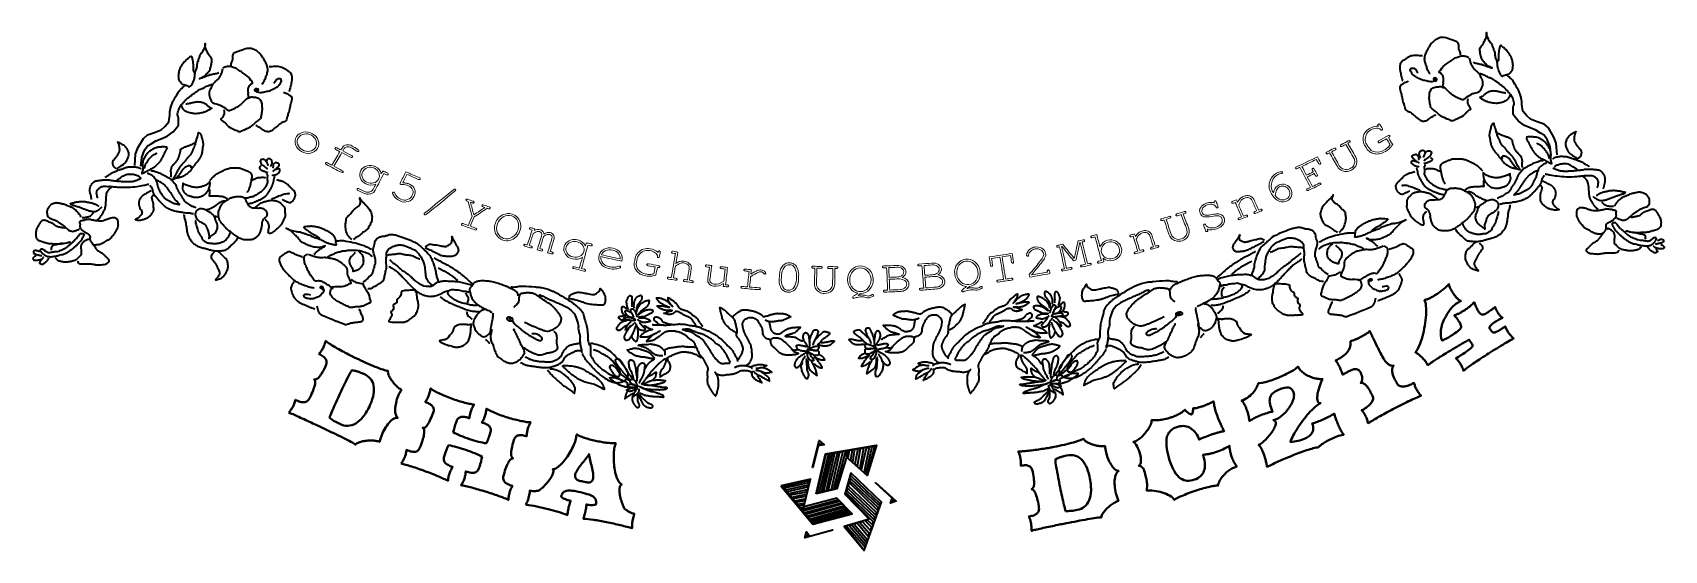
# Model space of a CAD drawing. Header units: millimetres. Extents: x 303.9 to 374.2, y -244.7 to -222.4.
import ezdxf

# ---------------------------------------------------------------- set-up
doc = ezdxf.new("R2010")
doc.units = ezdxf.units.MM
doc.header["$MEASUREMENT"] = 0
doc.layers.add('Bottom', color=7, linetype='Continuous', lineweight=0)

# ---------------------------------------------------------------- blocks, each defined once
blk = doc.blocks.new('Block_0')
at = {"layer": 'Bottom', "color": 18, "lineweight": 18, "true_color": 0x000000}
for points, knots in [([(362.271, -226.942), (362.334, -227.041), (362.397, -227.14), (362.461, -227.239), (362.418, -227.303), (362.37, -227.361), (362.318, -227.411), (362.266, -227.461), (362.209, -227.504), (362.148, -227.538), (362.061, -227.588), (361.977, -227.62), (361.897, -227.635), (361.816, -227.65), (361.741, -227.65), (361.671, -227.636), (361.6, -227.621), (361.537, -227.596), (361.482, -227.561), (361.426, -227.525), (361.375, -227.469), (361.329, -227.393), (361.303, -227.35), (361.277, -227.308), (361.251, -227.265), (361.204, -227.188), (361.18, -227.102), (361.18, -227.005), (361.179, -226.909), (361.204, -226.82), (361.256, -226.74), (361.307, -226.66), (361.377, -226.595), (361.465, -226.545), (361.593, -226.473), (361.72, -226.442), (361.846, -226.452), (361.829, -226.426), (361.82, -226.409), (361.818, -226.402), (361.817, -226.395), (361.819, -226.388), (361.823, -226.38), (361.827, -226.372), (361.834, -226.365), (361.842, -226.36), (361.854, -226.353), (361.866, -226.352), (361.878, -226.354), (361.89, -226.357), (361.901, -226.367), (361.912, -226.383), (361.945, -226.435), (361.978, -226.487), (362.012, -226.539), (362.023, -226.556), (362.027, -226.571), (362.023, -226.582), (362.02, -226.593), (362.013, -226.602), (362.002, -226.609), (361.991, -226.614), (361.98, -226.617), (361.969, -226.615), (361.957, -226.613), (361.946, -226.604), (361.936, -226.588), (361.902, -226.544), (361.843, -226.525), (361.758, -226.534), (361.673, -226.542), (361.593, -226.567), (361.515, -226.611), (361.442, -226.653), (361.385, -226.704), (361.343, -226.764), (361.301, -226.826), (361.279, -226.91), (361.276, -227.017), (361.273, -227.088), (361.292, -227.156), (361.332, -227.221), (361.358, -227.264), (361.384, -227.306), (361.41, -227.349), (361.481, -227.465), (361.578, -227.534), (361.703, -227.557), (361.828, -227.579), (361.963, -227.549), (362.108, -227.467), (362.157, -227.439), (362.2, -227.409), (362.236, -227.376), (362.272, -227.343), (362.311, -227.3), (362.353, -227.246), (362.299, -227.16), (362.244, -227.075), (362.189, -226.989), (362.097, -227.042), (362.005, -227.095), (361.913, -227.148), (361.894, -227.159), (361.878, -227.163), (361.866, -227.162), (361.853, -227.16), (361.844, -227.154), (361.837, -227.143), (361.83, -227.133), (361.829, -227.122), (361.834, -227.111), (361.838, -227.099), (361.849, -227.088), (361.868, -227.077), (361.998, -227.005), (362.126, -226.931), (362.255, -226.857), (362.274, -226.846), (362.29, -226.841), (362.302, -226.842), (362.314, -226.844), (362.324, -226.85), (362.331, -226.86), (362.335, -226.867), (362.337, -226.876), (362.336, -226.884), (362.334, -226.893), (362.331, -226.901), (362.326, -226.907), (362.321, -226.912), (362.302, -226.924), (362.271, -226.942)], [0, 0, 0, 0, 1, 1, 1, 2, 2, 2, 3, 3, 3, 4, 4, 4, 5, 5, 5, 6, 6, 6, 7, 7, 7, 8, 8, 8, 9, 9, 9, 10, 10, 10, 11, 11, 11, 12, 12, 12, 13, 13, 13, 14, 14, 14, 15, 15, 15, 16, 16, 16, 17, 17, 17, 18, 18, 18, 19, 19, 19, 20, 20, 20, 21, 21, 21, 22, 22, 22, 23, 23, 23, 24, 24, 24, 25, 25, 25, 26, 26, 26, 27, 27, 27, 28, 28, 28, 29, 29, 29, 30, 30, 30, 31, 31, 31, 32, 32, 32, 33, 33, 33, 34, 34, 34, 35, 35, 35, 36, 36, 36, 37, 37, 37, 38, 38, 38, 39, 39, 39, 40, 40, 40, 41, 41, 41, 42, 42, 42, 43, 43, 43, 44, 44, 44, 44]), ([(316.13, -227.408), (316.065, -227.515), (315.965, -227.581), (315.83, -227.607), (315.694, -227.633), (315.563, -227.611), (315.438, -227.539), (315.311, -227.468), (315.228, -227.368), (315.188, -227.243), (315.148, -227.117), (315.162, -227.002), (315.229, -226.897), (315.297, -226.792), (315.399, -226.728), (315.533, -226.703), (315.668, -226.678), (315.797, -226.701), (315.921, -226.771), (316.044, -226.841), (316.125, -226.937), (316.166, -227.061), (316.208, -227.185), (316.196, -227.301), (316.13, -227.408)], [0, 0, 0, 0, 1, 1, 1, 2, 2, 2, 3, 3, 3, 4, 4, 4, 5, 5, 5, 6, 6, 6, 7, 7, 7, 8, 8, 8, 8]), ([(316.048, -227.363), (316.102, -227.275), (316.112, -227.18), (316.078, -227.079), (316.044, -226.978), (315.977, -226.898), (315.876, -226.841), (315.774, -226.783), (315.669, -226.765), (315.558, -226.785), (315.448, -226.805), (315.365, -226.858), (315.31, -226.944), (315.255, -227.029), (315.243, -227.124), (315.276, -227.227), (315.309, -227.33), (315.377, -227.411), (315.481, -227.469), (315.584, -227.528), (315.691, -227.547), (315.802, -227.525), (315.913, -227.504), (315.995, -227.45), (316.048, -227.363)], [0, 0, 0, 0, 1, 1, 1, 2, 2, 2, 3, 3, 3, 4, 4, 4, 5, 5, 5, 6, 6, 6, 7, 7, 7, 8, 8, 8, 8]), ([(360.519, -227.189), (360.635, -227.385), (360.751, -227.582), (360.867, -227.778), (360.925, -227.878), (360.936, -227.981), (360.899, -228.089), (360.861, -228.198), (360.787, -228.28), (360.678, -228.337), (360.604, -228.376), (360.531, -228.396), (360.458, -228.397), (360.385, -228.399), (360.312, -228.382), (360.24, -228.346), (360.169, -228.31), (360.114, -228.258), (360.075, -228.19), (359.964, -227.991), (359.852, -227.793), (359.74, -227.594), (359.717, -227.605), (359.694, -227.617), (359.671, -227.628), (359.652, -227.638), (359.636, -227.642), (359.624, -227.64), (359.612, -227.637), (359.603, -227.631), (359.597, -227.62), (359.591, -227.609), (359.591, -227.598), (359.596, -227.586), (359.6, -227.576), (359.612, -227.567), (359.631, -227.557), (359.731, -227.507), (359.83, -227.456), (359.929, -227.405), (359.949, -227.395), (359.964, -227.391), (359.976, -227.393), (359.988, -227.396), (359.997, -227.402), (360.003, -227.413), (360.01, -227.423), (360.01, -227.434), (360.006, -227.445), (360.001, -227.456), (359.989, -227.466), (359.97, -227.476), (359.92, -227.502), (359.871, -227.527), (359.821, -227.553), (359.933, -227.751), (360.045, -227.95), (360.158, -228.148), (360.202, -228.227), (360.271, -228.278), (360.364, -228.301), (360.458, -228.324), (360.548, -228.313), (360.633, -228.269), (360.687, -228.24), (360.73, -228.204), (360.763, -228.159), (360.795, -228.114), (360.815, -228.06), (360.823, -227.998), (360.83, -227.936), (360.818, -227.877), (360.785, -227.822), (360.67, -227.625), (360.554, -227.428), (360.438, -227.231), (360.389, -227.257), (360.339, -227.284), (360.29, -227.31), (360.271, -227.32), (360.255, -227.324), (360.243, -227.322), (360.231, -227.32), (360.222, -227.313), (360.216, -227.302), (360.209, -227.292), (360.209, -227.281), (360.213, -227.27), (360.217, -227.259), (360.229, -227.249), (360.249, -227.239), (360.347, -227.187), (360.446, -227.135), (360.545, -227.082), (360.564, -227.072), (360.579, -227.068), (360.591, -227.069), (360.604, -227.072), (360.613, -227.078), (360.619, -227.088), (360.625, -227.099), (360.626, -227.11), (360.622, -227.121), (360.618, -227.132), (360.606, -227.142), (360.587, -227.152), (360.564, -227.164), (360.541, -227.176), (360.519, -227.189)], [0, 0, 0, 0, 1, 1, 1, 2, 2, 2, 3, 3, 3, 4, 4, 4, 5, 5, 5, 6, 6, 6, 7, 7, 7, 8, 8, 8, 9, 9, 9, 10, 10, 10, 11, 11, 11, 12, 12, 12, 13, 13, 13, 14, 14, 14, 15, 15, 15, 16, 16, 16, 17, 17, 17, 18, 18, 18, 19, 19, 19, 20, 20, 20, 21, 21, 21, 22, 22, 22, 23, 23, 23, 24, 24, 24, 25, 25, 25, 26, 26, 26, 27, 27, 27, 28, 28, 28, 29, 29, 29, 30, 30, 30, 31, 31, 31, 32, 32, 32, 33, 33, 33, 34, 34, 34, 35, 35, 35, 36, 36, 36, 36]), ([(317.182, -227.587), (317.068, -227.783), (316.955, -227.979), (316.841, -228.175), (316.961, -228.238), (317.082, -228.301), (317.203, -228.363), (317.223, -228.373), (317.235, -228.383), (317.24, -228.394), (317.245, -228.405), (317.244, -228.416), (317.238, -228.427), (317.233, -228.437), (317.223, -228.443), (317.211, -228.445), (317.199, -228.448), (317.183, -228.444), (317.163, -228.434), (316.947, -228.323), (316.732, -228.21), (316.517, -228.096), (316.497, -228.086), (316.485, -228.075), (316.481, -228.064), (316.476, -228.052), (316.477, -228.042), (316.483, -228.032), (316.489, -228.021), (316.498, -228.015), (316.511, -228.013), (316.523, -228.011), (316.539, -228.015), (316.559, -228.025), (316.625, -228.061), (316.691, -228.096), (316.757, -228.131), (316.872, -227.935), (316.986, -227.739), (317.1, -227.543), (317.042, -227.513), (316.983, -227.482), (316.925, -227.451), (316.905, -227.44), (316.893, -227.43), (316.889, -227.418), (316.885, -227.407), (316.886, -227.396), (316.892, -227.386), (316.898, -227.376), (316.907, -227.37), (316.919, -227.367), (316.932, -227.365), (316.948, -227.369), (316.967, -227.379), (317.025, -227.41), (317.083, -227.441), (317.142, -227.472), (317.163, -227.436), (317.184, -227.401), (317.204, -227.365), (317.239, -227.305), (317.297, -227.268), (317.377, -227.253), (317.457, -227.238), (317.543, -227.254), (317.633, -227.301), (317.709, -227.34), (317.787, -227.388), (317.866, -227.445), (317.896, -227.466), (317.913, -227.481), (317.916, -227.491), (317.92, -227.5), (317.918, -227.51), (317.913, -227.52), (317.907, -227.531), (317.898, -227.537), (317.887, -227.54), (317.876, -227.542), (317.864, -227.54), (317.851, -227.534), (317.846, -227.531), (317.837, -227.526), (317.826, -227.518), (317.737, -227.456), (317.659, -227.407), (317.592, -227.373), (317.522, -227.336), (317.459, -227.323), (317.403, -227.334), (317.348, -227.344), (317.309, -227.369), (317.286, -227.408), (317.265, -227.443), (317.245, -227.479), (317.224, -227.515), (317.35, -227.581), (317.477, -227.647), (317.603, -227.712), (317.623, -227.721), (317.635, -227.732), (317.639, -227.743), (317.644, -227.754), (317.643, -227.765), (317.637, -227.776), (317.631, -227.786), (317.622, -227.792), (317.61, -227.795), (317.598, -227.797), (317.582, -227.794), (317.562, -227.784), (317.435, -227.719), (317.309, -227.653), (317.182, -227.587)], [0, 0, 0, 0, 1, 1, 1, 2, 2, 2, 3, 3, 3, 4, 4, 4, 5, 5, 5, 6, 6, 6, 7, 7, 7, 8, 8, 8, 9, 9, 9, 10, 10, 10, 11, 11, 11, 12, 12, 12, 13, 13, 13, 14, 14, 14, 15, 15, 15, 16, 16, 16, 17, 17, 17, 18, 18, 18, 19, 19, 19, 20, 20, 20, 21, 21, 21, 22, 22, 22, 23, 23, 23, 24, 24, 24, 25, 25, 25, 26, 26, 26, 27, 27, 27, 28, 28, 28, 29, 29, 29, 30, 30, 30, 31, 31, 31, 32, 32, 32, 33, 33, 33, 34, 34, 34, 35, 35, 35, 36, 36, 36, 37, 37, 37, 38, 38, 38, 38]), ([(358.78, -228.629), (358.852, -228.767), (358.924, -228.905), (358.997, -229.044), (359.093, -228.998), (359.188, -228.953), (359.284, -228.907), (359.304, -228.897), (359.32, -228.894), (359.332, -228.896), (359.344, -228.899), (359.353, -228.905), (359.359, -228.916), (359.364, -228.927), (359.365, -228.937), (359.36, -228.948), (359.355, -228.959), (359.342, -228.97), (359.322, -228.979), (359.161, -229.057), (358.999, -229.133), (358.837, -229.209), (358.817, -229.218), (358.801, -229.221), (358.789, -229.218), (358.777, -229.215), (358.768, -229.209), (358.763, -229.198), (358.757, -229.187), (358.757, -229.177), (358.762, -229.166), (358.767, -229.155), (358.78, -229.145), (358.8, -229.136), (358.838, -229.118), (358.875, -229.101), (358.913, -229.083), (358.763, -228.795), (358.613, -228.506), (358.463, -228.217), (358.426, -228.235), (358.389, -228.252), (358.353, -228.269), (358.333, -228.278), (358.317, -228.282), (358.305, -228.279), (358.293, -228.276), (358.285, -228.269), (358.279, -228.258), (358.274, -228.247), (358.274, -228.236), (358.279, -228.224), (358.284, -228.215), (358.296, -228.206), (358.315, -228.196), (358.616, -228.056), (358.915, -227.913), (359.214, -227.766), (359.259, -227.848), (359.304, -227.93), (359.349, -228.013), (359.358, -228.03), (359.361, -228.044), (359.357, -228.055), (359.353, -228.067), (359.345, -228.075), (359.334, -228.081), (359.321, -228.087), (359.309, -228.088), (359.298, -228.085), (359.286, -228.081), (359.275, -228.071), (359.266, -228.053), (359.234, -227.995), (359.202, -227.936), (359.17, -227.878), (358.963, -227.98), (358.754, -228.08), (358.545, -228.179), (358.611, -228.305), (358.676, -228.43), (358.742, -228.556), (358.841, -228.509), (358.94, -228.462), (359.038, -228.415), (359.024, -228.388), (359.009, -228.361), (358.995, -228.333), (358.986, -228.316), (358.983, -228.302), (358.987, -228.291), (358.991, -228.279), (358.999, -228.271), (359.011, -228.265), (359.023, -228.259), (359.035, -228.258), (359.047, -228.262), (359.058, -228.266), (359.069, -228.276), (359.078, -228.293), (359.12, -228.372), (359.162, -228.45), (359.204, -228.529), (359.213, -228.546), (359.216, -228.56), (359.212, -228.571), (359.208, -228.582), (359.2, -228.591), (359.188, -228.597), (359.176, -228.603), (359.164, -228.604), (359.152, -228.6), (359.14, -228.597), (359.129, -228.586), (359.12, -228.569), (359.106, -228.542), (359.091, -228.514), (359.077, -228.487), (358.978, -228.535), (358.879, -228.582), (358.78, -228.629)], [0, 0, 0, 0, 1, 1, 1, 2, 2, 2, 3, 3, 3, 4, 4, 4, 5, 5, 5, 6, 6, 6, 7, 7, 7, 8, 8, 8, 9, 9, 9, 10, 10, 10, 11, 11, 11, 12, 12, 12, 13, 13, 13, 14, 14, 14, 15, 15, 15, 16, 16, 16, 17, 17, 17, 18, 18, 18, 19, 19, 19, 20, 20, 20, 21, 21, 21, 22, 22, 22, 23, 23, 23, 24, 24, 24, 25, 25, 25, 26, 26, 26, 27, 27, 27, 28, 28, 28, 29, 29, 29, 30, 30, 30, 31, 31, 31, 32, 32, 32, 33, 33, 33, 34, 34, 34, 35, 35, 35, 36, 36, 36, 37, 37, 37, 38, 38, 38, 39, 39, 39, 40, 40, 40, 40]), ([(318.877, -228.505), (318.901, -228.461), (318.924, -228.416), (318.947, -228.372), (319.011, -228.403), (319.076, -228.433), (319.14, -228.463), (319.16, -228.472), (319.172, -228.482), (319.177, -228.493), (319.182, -228.504), (319.182, -228.515), (319.176, -228.526), (319.171, -228.536), (319.162, -228.543), (319.15, -228.546), (319.138, -228.549), (319.122, -228.545), (319.102, -228.536), (319.065, -228.519), (319.028, -228.502), (318.991, -228.484), (318.866, -228.726), (318.74, -228.968), (318.614, -229.209), (318.589, -229.258), (318.555, -229.295), (318.511, -229.322), (318.482, -229.34), (318.441, -229.353), (318.39, -229.362), (318.338, -229.372), (318.294, -229.375), (318.256, -229.372), (318.219, -229.368), (318.175, -229.354), (318.124, -229.33), (318.044, -229.291), (317.964, -229.253), (317.884, -229.214), (317.864, -229.205), (317.852, -229.194), (317.846, -229.184), (317.841, -229.173), (317.842, -229.162), (317.848, -229.151), (317.853, -229.14), (317.863, -229.133), (317.875, -229.131), (317.887, -229.128), (317.904, -229.132), (317.924, -229.141), (318.004, -229.181), (318.084, -229.22), (318.165, -229.259), (318.214, -229.283), (318.265, -229.293), (318.316, -229.29), (318.368, -229.287), (318.417, -229.271), (318.465, -229.241), (318.493, -229.224), (318.516, -229.197), (318.536, -229.159), (318.574, -229.087), (318.611, -229.014), (318.649, -228.942), (318.504, -229.006), (318.36, -229.004), (318.219, -228.936), (318.104, -228.881), (318.024, -228.796), (317.981, -228.682), (317.938, -228.568), (317.945, -228.459), (318.002, -228.356), (318.058, -228.253), (318.148, -228.185), (318.269, -228.152), (318.391, -228.119), (318.507, -228.13), (318.62, -228.184), (318.759, -228.251), (318.844, -228.357), (318.877, -228.505)], [0, 0, 0, 0, 1, 1, 1, 2, 2, 2, 3, 3, 3, 4, 4, 4, 5, 5, 5, 6, 6, 6, 7, 7, 7, 8, 8, 8, 9, 9, 9, 10, 10, 10, 11, 11, 11, 12, 12, 12, 13, 13, 13, 14, 14, 14, 15, 15, 15, 16, 16, 16, 17, 17, 17, 18, 18, 18, 19, 19, 19, 20, 20, 20, 21, 21, 21, 22, 22, 22, 23, 23, 23, 24, 24, 24, 25, 25, 25, 26, 26, 26, 27, 27, 27, 28, 28, 28, 28]), ([(318.763, -228.723), (318.808, -228.638), (318.812, -228.551), (318.776, -228.46), (318.74, -228.37), (318.677, -228.303), (318.585, -228.259), (318.493, -228.215), (318.398, -228.206), (318.301, -228.232), (318.203, -228.258), (318.131, -228.313), (318.086, -228.397), (318.039, -228.481), (318.034, -228.569), (318.069, -228.66), (318.104, -228.752), (318.168, -228.82), (318.262, -228.865), (318.355, -228.91), (318.451, -228.919), (318.55, -228.892), (318.648, -228.865), (318.719, -228.809), (318.763, -228.723)], [0, 0, 0, 0, 1, 1, 1, 2, 2, 2, 3, 3, 3, 4, 4, 4, 5, 5, 5, 6, 6, 6, 7, 7, 7, 8, 8, 8, 8]), ([(319.983, -228.522), (319.924, -228.641), (319.866, -228.761), (319.807, -228.881), (319.864, -228.884), (319.918, -228.892), (319.967, -228.902), (320.017, -228.913), (320.061, -228.927), (320.102, -228.945), (320.206, -228.991), (320.278, -229.061), (320.318, -229.156), (320.358, -229.252), (320.353, -229.352), (320.303, -229.458), (320.248, -229.576), (320.162, -229.653), (320.047, -229.691), (319.931, -229.729), (319.813, -229.721), (319.691, -229.668), (319.611, -229.633), (319.542, -229.583), (319.483, -229.52), (319.441, -229.475), (319.407, -229.427), (319.38, -229.375), (319.364, -229.345), (319.359, -229.323), (319.365, -229.31), (319.371, -229.3), (319.379, -229.293), (319.391, -229.289), (319.402, -229.286), (319.414, -229.286), (319.424, -229.291), (319.436, -229.296), (319.445, -229.307), (319.453, -229.323), (319.513, -229.45), (319.603, -229.54), (319.723, -229.593), (319.822, -229.636), (319.918, -229.643), (320.011, -229.611), (320.103, -229.581), (320.173, -229.516), (320.219, -229.418), (320.259, -229.335), (320.263, -229.257), (320.232, -229.182), (320.201, -229.108), (320.143, -229.052), (320.058, -229.015), (319.972, -228.977), (319.875, -228.959), (319.768, -228.96), (319.742, -228.96), (319.725, -228.958), (319.717, -228.954), (319.705, -228.949), (319.697, -228.941), (319.693, -228.931), (319.689, -228.921), (319.691, -228.909), (319.697, -228.897), (319.777, -228.735), (319.857, -228.573), (319.938, -228.411), (320.129, -228.497), (320.321, -228.581), (320.513, -228.664), (320.533, -228.672), (320.545, -228.682), (320.55, -228.693), (320.556, -228.703), (320.555, -228.714), (320.55, -228.725), (320.545, -228.736), (320.537, -228.743), (320.525, -228.746), (320.513, -228.749), (320.497, -228.747), (320.477, -228.738), (320.312, -228.667), (320.148, -228.595), (319.983, -228.522)], [0, 0, 0, 0, 1, 1, 1, 2, 2, 2, 3, 3, 3, 4, 4, 4, 5, 5, 5, 6, 6, 6, 7, 7, 7, 8, 8, 8, 9, 9, 9, 10, 10, 10, 11, 11, 11, 12, 12, 12, 13, 13, 13, 14, 14, 14, 15, 15, 15, 16, 16, 16, 17, 17, 17, 18, 18, 18, 19, 19, 19, 20, 20, 20, 21, 21, 21, 22, 22, 22, 23, 23, 23, 24, 24, 24, 25, 25, 25, 26, 26, 26, 27, 27, 27, 28, 28, 28, 29, 29, 29, 29]), ([(357.321, -229.322), (357.341, -229.232), (357.371, -229.16), (357.41, -229.103), (357.449, -229.048), (357.502, -229.005), (357.569, -228.976), (357.658, -228.937), (357.753, -228.934), (357.853, -228.968), (357.954, -229.003), (358.028, -229.067), (358.076, -229.162), (358.12, -229.249), (358.127, -229.344), (358.099, -229.444), (358.071, -229.545), (358.001, -229.621), (357.888, -229.67), (357.815, -229.702), (357.737, -229.712), (357.654, -229.701), (357.572, -229.689), (357.493, -229.651), (357.418, -229.585), (357.325, -229.503), (357.25, -229.4), (357.191, -229.277), (357.147, -229.184), (357.128, -229.089), (357.132, -228.992), (357.134, -228.917), (357.151, -228.845), (357.181, -228.775), (357.212, -228.706), (357.255, -228.642), (357.31, -228.581), (357.366, -228.522), (357.433, -228.474), (357.515, -228.438), (357.57, -228.413), (357.62, -228.403), (357.667, -228.406), (357.687, -228.408), (357.7, -228.416), (357.707, -228.43), (357.713, -228.441), (357.713, -228.451), (357.709, -228.461), (357.706, -228.471), (357.698, -228.478), (357.687, -228.483), (357.678, -228.487), (357.667, -228.489), (357.652, -228.488), (357.619, -228.489), (357.583, -228.498), (357.543, -228.515), (357.416, -228.572), (357.323, -228.672), (357.264, -228.815), (357.205, -228.96), (357.208, -229.099), (357.272, -229.234), (357.281, -229.253), (357.297, -229.282), (357.321, -229.322)], [0, 0, 0, 0, 1, 1, 1, 2, 2, 2, 3, 3, 3, 4, 4, 4, 5, 5, 5, 6, 6, 6, 7, 7, 7, 8, 8, 8, 9, 9, 9, 10, 10, 10, 11, 11, 11, 12, 12, 12, 13, 13, 13, 14, 14, 14, 15, 15, 15, 16, 16, 16, 17, 17, 17, 18, 18, 18, 19, 19, 19, 20, 20, 20, 21, 21, 21, 22, 22, 22, 22]), ([(322.063, -229.235), (321.653, -229.578), (321.237, -229.916), (320.814, -230.25), (320.792, -230.267), (320.772, -230.272), (320.754, -230.264), (320.742, -230.26), (320.734, -230.252), (320.728, -230.241), (320.723, -230.23), (320.723, -230.22), (320.727, -230.211), (320.73, -230.204), (320.738, -230.196), (320.75, -230.186), (321.174, -229.853), (321.59, -229.515), (322, -229.173), (322.013, -229.162), (322.024, -229.155), (322.032, -229.154), (322.041, -229.152), (322.05, -229.153), (322.059, -229.157), (322.07, -229.161), (322.078, -229.169), (322.084, -229.179), (322.089, -229.19), (322.089, -229.2), (322.085, -229.209), (322.083, -229.215), (322.075, -229.224), (322.063, -229.235)], [0, 0, 0, 0, 1, 1, 1, 2, 2, 2, 3, 3, 3, 4, 4, 4, 5, 5, 5, 6, 6, 6, 7, 7, 7, 8, 8, 8, 9, 9, 9, 10, 10, 10, 11, 11, 11, 11]), ([(357.398, -229.436), (357.474, -229.531), (357.551, -229.59), (357.628, -229.612), (357.704, -229.634), (357.78, -229.628), (357.855, -229.595), (357.93, -229.562), (357.982, -229.509), (358.01, -229.434), (358.038, -229.359), (358.032, -229.281), (357.992, -229.2), (357.954, -229.124), (357.896, -229.072), (357.819, -229.046), (357.741, -229.02), (357.669, -229.021), (357.602, -229.05), (357.538, -229.079), (357.487, -229.13), (357.451, -229.205), (357.426, -229.254), (357.409, -229.331), (357.398, -229.436)], [0, 0, 0, 0, 1, 1, 1, 2, 2, 2, 3, 3, 3, 4, 4, 4, 5, 5, 5, 6, 6, 6, 7, 7, 7, 8, 8, 8, 8]), ([(322.88, -230.356), (322.827, -230.489), (322.774, -230.623), (322.721, -230.756), (322.796, -230.783), (322.871, -230.81), (322.946, -230.836), (322.967, -230.843), (322.98, -230.852), (322.986, -230.862), (322.993, -230.872), (322.994, -230.883), (322.989, -230.895), (322.985, -230.905), (322.977, -230.913), (322.965, -230.917), (322.953, -230.921), (322.937, -230.919), (322.916, -230.912), (322.737, -230.848), (322.557, -230.784), (322.378, -230.718), (322.357, -230.71), (322.344, -230.702), (322.338, -230.691), (322.332, -230.681), (322.331, -230.67), (322.336, -230.659), (322.34, -230.648), (322.348, -230.64), (322.36, -230.636), (322.371, -230.633), (322.387, -230.635), (322.409, -230.643), (322.483, -230.67), (322.558, -230.697), (322.633, -230.724), (322.687, -230.591), (322.74, -230.458), (322.793, -230.325), (322.735, -230.112), (322.678, -229.899), (322.623, -229.686), (322.606, -229.68), (322.59, -229.674), (322.573, -229.667), (322.553, -229.66), (322.54, -229.651), (322.534, -229.641), (322.528, -229.631), (322.528, -229.62), (322.532, -229.609), (322.537, -229.597), (322.545, -229.59), (322.557, -229.586), (322.568, -229.583), (322.584, -229.585), (322.604, -229.592), (322.681, -229.621), (322.759, -229.649), (322.836, -229.678), (322.856, -229.685), (322.869, -229.694), (322.875, -229.704), (322.881, -229.714), (322.882, -229.725), (322.877, -229.736), (322.872, -229.747), (322.864, -229.755), (322.853, -229.759), (322.841, -229.763), (322.826, -229.761), (322.805, -229.753), (322.777, -229.743), (322.75, -229.733), (322.722, -229.723), (322.769, -229.903), (322.818, -230.083), (322.868, -230.264), (323.029, -230.159), (323.189, -230.054), (323.348, -229.948), (323.32, -229.938), (323.293, -229.929), (323.265, -229.919), (323.244, -229.911), (323.231, -229.903), (323.225, -229.893), (323.219, -229.883), (323.218, -229.872), (323.222, -229.861), (323.227, -229.849), (323.235, -229.842), (323.246, -229.838), (323.258, -229.834), (323.274, -229.836), (323.295, -229.843), (323.372, -229.87), (323.449, -229.898), (323.527, -229.925), (323.547, -229.932), (323.56, -229.94), (323.566, -229.95), (323.572, -229.96), (323.573, -229.971), (323.569, -229.982), (323.564, -229.994), (323.556, -230.001), (323.545, -230.005), (323.534, -230.009), (323.518, -230.008), (323.497, -230.001), (323.481, -229.995), (323.464, -229.989), (323.447, -229.983), (323.259, -230.108), (323.07, -230.233), (322.88, -230.356)], [0, 0, 0, 0, 1, 1, 1, 2, 2, 2, 3, 3, 3, 4, 4, 4, 5, 5, 5, 6, 6, 6, 7, 7, 7, 8, 8, 8, 9, 9, 9, 10, 10, 10, 11, 11, 11, 12, 12, 12, 13, 13, 13, 14, 14, 14, 15, 15, 15, 16, 16, 16, 17, 17, 17, 18, 18, 18, 19, 19, 19, 20, 20, 20, 21, 21, 21, 22, 22, 22, 23, 23, 23, 24, 24, 24, 25, 25, 25, 26, 26, 26, 27, 27, 27, 28, 28, 28, 29, 29, 29, 30, 30, 30, 31, 31, 31, 32, 32, 32, 33, 33, 33, 34, 34, 34, 35, 35, 35, 36, 36, 36, 37, 37, 37, 38, 38, 38, 39, 39, 39, 39]), ([(354.778, -229.754), (354.774, -229.745), (354.771, -229.737), (354.767, -229.728), (354.76, -229.71), (354.758, -229.696), (354.763, -229.685), (354.768, -229.675), (354.776, -229.667), (354.789, -229.663), (354.802, -229.658), (354.813, -229.658), (354.824, -229.663), (354.835, -229.668), (354.845, -229.679), (354.852, -229.697), (354.878, -229.761), (354.904, -229.826), (354.93, -229.89), (354.938, -229.907), (354.939, -229.922), (354.934, -229.933), (354.93, -229.943), (354.921, -229.951), (354.908, -229.956), (354.896, -229.96), (354.885, -229.96), (354.874, -229.956), (354.863, -229.951), (354.854, -229.941), (354.847, -229.925), (354.824, -229.876), (354.776, -229.842), (354.705, -229.821), (354.634, -229.801), (354.554, -229.807), (354.466, -229.839), (354.372, -229.872), (354.306, -229.92), (354.268, -229.983), (354.229, -230.045), (354.221, -230.106), (354.244, -230.164), (354.256, -230.194), (354.274, -230.219), (354.299, -230.238), (354.325, -230.257), (354.353, -230.27), (354.385, -230.277), (354.417, -230.282), (354.451, -230.285), (354.487, -230.282), (354.523, -230.28), (354.578, -230.272), (354.652, -230.257), (354.774, -230.232), (354.861, -230.22), (354.913, -230.221), (354.981, -230.223), (355.038, -230.239), (355.086, -230.269), (355.133, -230.3), (355.168, -230.343), (355.191, -230.399), (355.227, -230.485), (355.217, -230.573), (355.163, -230.663), (355.109, -230.753), (355.014, -230.822), (354.88, -230.87), (354.729, -230.925), (354.592, -230.926), (354.47, -230.875), (354.475, -230.889), (354.481, -230.904), (354.486, -230.918), (354.493, -230.936), (354.494, -230.951), (354.489, -230.961), (354.484, -230.972), (354.476, -230.98), (354.462, -230.984), (354.45, -230.988), (354.438, -230.988), (354.427, -230.983), (354.415, -230.978), (354.406, -230.966), (354.399, -230.948), (354.372, -230.878), (354.346, -230.809), (354.319, -230.739), (354.311, -230.72), (354.31, -230.705), (354.315, -230.695), (354.32, -230.684), (354.329, -230.676), (354.342, -230.672), (354.354, -230.668), (354.366, -230.668), (354.377, -230.672), (354.387, -230.677), (354.396, -230.687), (354.403, -230.703), (354.428, -230.757), (354.481, -230.796), (354.563, -230.819), (354.645, -230.842), (354.741, -230.834), (354.85, -230.795), (354.959, -230.756), (355.035, -230.701), (355.079, -230.63), (355.122, -230.56), (355.13, -230.493), (355.104, -230.428), (355.088, -230.388), (355.062, -230.358), (355.025, -230.335), (354.989, -230.313), (354.944, -230.302), (354.89, -230.301), (354.852, -230.3), (354.778, -230.311), (354.669, -230.332), (354.518, -230.362), (354.403, -230.366), (354.323, -230.345), (354.244, -230.323), (354.189, -230.272), (354.158, -230.192), (354.127, -230.113), (354.137, -230.032), (354.185, -229.95), (354.234, -229.868), (354.316, -229.806), (354.432, -229.764), (354.551, -229.722), (354.665, -229.718), (354.778, -229.754)], [0, 0, 0, 0, 1, 1, 1, 2, 2, 2, 3, 3, 3, 4, 4, 4, 5, 5, 5, 6, 6, 6, 7, 7, 7, 8, 8, 8, 9, 9, 9, 10, 10, 10, 11, 11, 11, 12, 12, 12, 13, 13, 13, 14, 14, 14, 15, 15, 15, 16, 16, 16, 17, 17, 17, 18, 18, 18, 19, 19, 19, 20, 20, 20, 21, 21, 21, 22, 22, 22, 23, 23, 23, 24, 24, 24, 25, 25, 25, 26, 26, 26, 27, 27, 27, 28, 28, 28, 29, 29, 29, 30, 30, 30, 31, 31, 31, 32, 32, 32, 33, 33, 33, 34, 34, 34, 35, 35, 35, 36, 36, 36, 37, 37, 37, 38, 38, 38, 39, 39, 39, 40, 40, 40, 41, 41, 41, 42, 42, 42, 43, 43, 43, 44, 44, 44, 45, 45, 45, 46, 46, 46, 46]), ([(355.727, -229.623), (355.743, -229.661), (355.76, -229.698), (355.776, -229.736), (355.813, -229.66), (355.85, -229.603), (355.888, -229.564), (355.927, -229.525), (355.977, -229.494), (356.036, -229.47), (356.1, -229.444), (356.164, -229.433), (356.227, -229.436), (356.273, -229.439), (356.319, -229.455), (356.369, -229.483), (356.417, -229.512), (356.451, -229.548), (356.471, -229.591), (356.541, -229.747), (356.612, -229.903), (356.682, -230.06), (356.706, -230.05), (356.73, -230.04), (356.754, -230.03), (356.775, -230.022), (356.791, -230.019), (356.803, -230.022), (356.815, -230.026), (356.823, -230.033), (356.828, -230.044), (356.833, -230.054), (356.833, -230.065), (356.827, -230.076), (356.821, -230.087), (356.808, -230.096), (356.788, -230.104), (356.712, -230.136), (356.635, -230.167), (356.559, -230.198), (356.537, -230.206), (356.521, -230.209), (356.509, -230.205), (356.497, -230.201), (356.488, -230.194), (356.484, -230.184), (356.479, -230.172), (356.479, -230.162), (356.485, -230.151), (356.491, -230.141), (356.504, -230.132), (356.525, -230.123), (356.549, -230.113), (356.573, -230.104), (356.597, -230.094), (356.528, -229.942), (356.46, -229.79), (356.392, -229.638), (356.368, -229.585), (356.327, -229.549), (356.267, -229.531), (356.207, -229.512), (356.141, -229.517), (356.068, -229.546), (356.013, -229.568), (355.969, -229.597), (355.936, -229.633), (355.904, -229.669), (355.867, -229.741), (355.825, -229.85), (355.893, -230.007), (355.96, -230.163), (356.028, -230.32), (356.06, -230.307), (356.093, -230.295), (356.125, -230.282), (356.146, -230.274), (356.162, -230.272), (356.173, -230.275), (356.185, -230.278), (356.194, -230.286), (356.199, -230.297), (356.203, -230.308), (356.203, -230.318), (356.197, -230.329), (356.191, -230.34), (356.178, -230.349), (356.158, -230.357), (356.064, -230.394), (355.97, -230.43), (355.877, -230.466), (355.856, -230.474), (355.84, -230.476), (355.828, -230.472), (355.816, -230.468), (355.808, -230.461), (355.803, -230.45), (355.799, -230.439), (355.799, -230.429), (355.805, -230.418), (355.811, -230.408), (355.824, -230.399), (355.845, -230.391), (355.877, -230.378), (355.91, -230.366), (355.942, -230.353), (355.853, -230.146), (355.764, -229.939), (355.675, -229.731), (355.651, -229.741), (355.627, -229.75), (355.604, -229.759), (355.583, -229.767), (355.567, -229.769), (355.556, -229.765), (355.544, -229.761), (355.536, -229.754), (355.531, -229.742), (355.526, -229.732), (355.527, -229.721), (355.533, -229.711), (355.538, -229.7), (355.551, -229.691), (355.571, -229.683), (355.623, -229.663), (355.675, -229.643), (355.727, -229.623)], [0, 0, 0, 0, 1, 1, 1, 2, 2, 2, 3, 3, 3, 4, 4, 4, 5, 5, 5, 6, 6, 6, 7, 7, 7, 8, 8, 8, 9, 9, 9, 10, 10, 10, 11, 11, 11, 12, 12, 12, 13, 13, 13, 14, 14, 14, 15, 15, 15, 16, 16, 16, 17, 17, 17, 18, 18, 18, 19, 19, 19, 20, 20, 20, 21, 21, 21, 22, 22, 22, 23, 23, 23, 24, 24, 24, 25, 25, 25, 26, 26, 26, 27, 27, 27, 28, 28, 28, 29, 29, 29, 30, 30, 30, 31, 31, 31, 32, 32, 32, 33, 33, 33, 34, 34, 34, 35, 35, 35, 36, 36, 36, 37, 37, 37, 38, 38, 38, 39, 39, 39, 40, 40, 40, 41, 41, 41, 42, 42, 42, 42]), ([(324.853, -230.96), (324.818, -231.063), (324.762, -231.151), (324.685, -231.224), (324.607, -231.297), (324.518, -231.344), (324.418, -231.367), (324.318, -231.389), (324.22, -231.385), (324.124, -231.354), (323.983, -231.309), (323.878, -231.215), (323.809, -231.075), (323.741, -230.935), (323.738, -230.783), (323.799, -230.62), (323.86, -230.456), (323.963, -230.339), (324.106, -230.27), (324.249, -230.201), (324.389, -230.188), (324.526, -230.232), (324.619, -230.262), (324.697, -230.314), (324.76, -230.389), (324.824, -230.463), (324.864, -230.551), (324.881, -230.653), (324.898, -230.755), (324.889, -230.857), (324.853, -230.96)], [0, 0, 0, 0, 1, 1, 1, 2, 2, 2, 3, 3, 3, 4, 4, 4, 5, 5, 5, 6, 6, 6, 7, 7, 7, 8, 8, 8, 9, 9, 9, 10, 10, 10, 10]), ([(324.765, -230.933), (324.809, -230.808), (324.807, -230.683), (324.76, -230.558), (324.714, -230.433), (324.627, -230.35), (324.499, -230.309), (324.379, -230.27), (324.259, -230.284), (324.139, -230.35), (324.019, -230.416), (323.934, -230.515), (323.885, -230.649), (323.833, -230.79), (323.835, -230.921), (323.893, -231.042), (323.95, -231.162), (324.037, -231.241), (324.152, -231.278), (324.283, -231.32), (324.408, -231.305), (324.525, -231.232), (324.642, -231.159), (324.722, -231.059), (324.765, -230.933)], [0, 0, 0, 0, 1, 1, 1, 2, 2, 2, 3, 3, 3, 4, 4, 4, 5, 5, 5, 6, 6, 6, 7, 7, 7, 8, 8, 8, 8]), ([(353.435, -230.222), (353.513, -230.435), (353.591, -230.648), (353.67, -230.861), (353.709, -230.968), (353.702, -231.071), (353.646, -231.171), (353.591, -231.271), (353.505, -231.34), (353.389, -231.377), (353.311, -231.402), (353.236, -231.409), (353.165, -231.399), (353.094, -231.388), (353.027, -231.359), (352.963, -231.311), (352.9, -231.264), (352.856, -231.203), (352.83, -231.13), (352.757, -230.916), (352.683, -230.702), (352.609, -230.487), (352.585, -230.495), (352.561, -230.502), (352.536, -230.51), (352.516, -230.516), (352.5, -230.517), (352.489, -230.513), (352.478, -230.509), (352.47, -230.5), (352.466, -230.489), (352.462, -230.477), (352.464, -230.466), (352.47, -230.455), (352.476, -230.446), (352.49, -230.439), (352.51, -230.433), (352.615, -230.4), (352.721, -230.367), (352.826, -230.334), (352.846, -230.328), (352.862, -230.326), (352.873, -230.33), (352.885, -230.335), (352.892, -230.343), (352.896, -230.354), (352.901, -230.366), (352.899, -230.377), (352.893, -230.386), (352.887, -230.396), (352.873, -230.404), (352.853, -230.411), (352.8, -230.427), (352.747, -230.444), (352.695, -230.461), (352.769, -230.675), (352.843, -230.889), (352.917, -231.103), (352.947, -231.188), (353.005, -231.249), (353.091, -231.288), (353.178, -231.326), (353.267, -231.331), (353.357, -231.302), (353.415, -231.283), (353.463, -231.255), (353.502, -231.216), (353.542, -231.178), (353.57, -231.129), (353.588, -231.069), (353.607, -231.009), (353.605, -230.949), (353.583, -230.889), (353.505, -230.676), (353.427, -230.463), (353.35, -230.25), (353.297, -230.268), (353.244, -230.285), (353.192, -230.302), (353.172, -230.309), (353.156, -230.31), (353.144, -230.306), (353.133, -230.302), (353.125, -230.294), (353.121, -230.282), (353.117, -230.271), (353.118, -230.26), (353.124, -230.25), (353.131, -230.24), (353.144, -230.232), (353.164, -230.225), (353.269, -230.191), (353.374, -230.157), (353.479, -230.122), (353.499, -230.115), (353.515, -230.114), (353.526, -230.117), (353.538, -230.122), (353.545, -230.13), (353.55, -230.141), (353.554, -230.152), (353.553, -230.163), (353.547, -230.173), (353.541, -230.183), (353.527, -230.191), (353.507, -230.198), (353.483, -230.206), (353.459, -230.214), (353.435, -230.222)], [0, 0, 0, 0, 1, 1, 1, 2, 2, 2, 3, 3, 3, 4, 4, 4, 5, 5, 5, 6, 6, 6, 7, 7, 7, 8, 8, 8, 9, 9, 9, 10, 10, 10, 11, 11, 11, 12, 12, 12, 13, 13, 13, 14, 14, 14, 15, 15, 15, 16, 16, 16, 17, 17, 17, 18, 18, 18, 19, 19, 19, 20, 20, 20, 21, 21, 21, 22, 22, 22, 23, 23, 23, 24, 24, 24, 25, 25, 25, 26, 26, 26, 27, 27, 27, 28, 28, 28, 29, 29, 29, 30, 30, 30, 31, 31, 31, 32, 32, 32, 33, 33, 33, 34, 34, 34, 35, 35, 35, 36, 36, 36, 36]), ([(325.495, -230.868), (325.487, -230.894), (325.478, -230.92), (325.47, -230.946), (325.566, -230.897), (325.652, -230.884), (325.726, -230.905), (325.771, -230.918), (325.806, -230.94), (325.833, -230.971), (325.86, -231.002), (325.878, -231.042), (325.887, -231.092), (325.94, -231.06), (325.989, -231.038), (326.035, -231.029), (326.081, -231.018), (326.124, -231.019), (326.164, -231.03), (326.227, -231.048), (326.271, -231.08), (326.297, -231.127), (326.332, -231.187), (326.341, -231.245), (326.324, -231.3), (326.269, -231.482), (326.214, -231.663), (326.159, -231.844), (326.183, -231.851), (326.208, -231.857), (326.233, -231.864), (326.254, -231.87), (326.268, -231.878), (326.275, -231.887), (326.282, -231.897), (326.284, -231.908), (326.281, -231.919), (326.277, -231.93), (326.27, -231.938), (326.258, -231.943), (326.247, -231.948), (326.231, -231.948), (326.21, -231.942), (326.155, -231.927), (326.101, -231.912), (326.046, -231.897), (326.109, -231.693), (326.172, -231.488), (326.234, -231.284), (326.247, -231.244), (326.243, -231.208), (326.224, -231.175), (326.205, -231.141), (326.178, -231.12), (326.143, -231.11), (326.111, -231.101), (326.074, -231.102), (326.033, -231.113), (325.991, -231.125), (325.938, -231.155), (325.873, -231.204), (325.819, -231.376), (325.765, -231.547), (325.71, -231.718), (325.735, -231.725), (325.76, -231.732), (325.784, -231.739), (325.805, -231.745), (325.819, -231.753), (325.826, -231.762), (325.833, -231.772), (325.834, -231.783), (325.831, -231.795), (325.827, -231.806), (325.82, -231.814), (325.808, -231.818), (325.797, -231.823), (325.781, -231.823), (325.76, -231.817), (325.705, -231.801), (325.651, -231.786), (325.596, -231.77), (325.661, -231.568), (325.725, -231.366), (325.79, -231.164), (325.803, -231.123), (325.8, -231.085), (325.781, -231.051), (325.763, -231.016), (325.736, -230.994), (325.703, -230.984), (325.672, -230.975), (325.638, -230.975), (325.602, -230.984), (325.552, -230.997), (325.494, -231.027), (325.428, -231.075), (325.371, -231.245), (325.315, -231.416), (325.259, -231.587), (325.284, -231.594), (325.309, -231.602), (325.334, -231.609), (325.355, -231.615), (325.369, -231.623), (325.375, -231.633), (325.382, -231.643), (325.383, -231.653), (325.38, -231.665), (325.376, -231.676), (325.369, -231.684), (325.357, -231.689), (325.346, -231.693), (325.329, -231.693), (325.308, -231.686), (325.229, -231.663), (325.15, -231.639), (325.071, -231.616), (325.05, -231.609), (325.036, -231.601), (325.03, -231.591), (325.023, -231.581), (325.022, -231.57), (325.025, -231.56), (325.029, -231.548), (325.037, -231.54), (325.048, -231.535), (325.06, -231.532), (325.076, -231.532), (325.097, -231.539), (325.122, -231.546), (325.146, -231.553), (325.171, -231.561), (325.242, -231.347), (325.313, -231.134), (325.383, -230.92), (325.359, -230.913), (325.334, -230.906), (325.31, -230.898), (325.289, -230.892), (325.276, -230.884), (325.269, -230.874), (325.263, -230.864), (325.262, -230.853), (325.265, -230.841), (325.269, -230.831), (325.277, -230.823), (325.288, -230.818), (325.299, -230.813), (325.315, -230.814), (325.336, -230.82), (325.389, -230.836), (325.442, -230.852), (325.495, -230.868)], [0, 0, 0, 0, 1, 1, 1, 2, 2, 2, 3, 3, 3, 4, 4, 4, 5, 5, 5, 6, 6, 6, 7, 7, 7, 8, 8, 8, 9, 9, 9, 10, 10, 10, 11, 11, 11, 12, 12, 12, 13, 13, 13, 14, 14, 14, 15, 15, 15, 16, 16, 16, 17, 17, 17, 18, 18, 18, 19, 19, 19, 20, 20, 20, 21, 21, 21, 22, 22, 22, 23, 23, 23, 24, 24, 24, 25, 25, 25, 26, 26, 26, 27, 27, 27, 28, 28, 28, 29, 29, 29, 30, 30, 30, 31, 31, 31, 32, 32, 32, 33, 33, 33, 34, 34, 34, 35, 35, 35, 36, 36, 36, 37, 37, 37, 38, 38, 38, 39, 39, 39, 40, 40, 40, 41, 41, 41, 42, 42, 42, 43, 43, 43, 44, 44, 44, 45, 45, 45, 46, 46, 46, 47, 47, 47, 48, 48, 48, 49, 49, 49, 50, 50, 50, 51, 51, 51, 51]), ([(349.706, -231.118), (349.753, -231.292), (349.799, -231.465), (349.846, -231.639), (349.918, -231.49), (350.029, -231.397), (350.178, -231.36), (350.305, -231.328), (350.426, -231.342), (350.54, -231.4), (350.655, -231.46), (350.73, -231.549), (350.765, -231.669), (350.8, -231.791), (350.783, -231.906), (350.715, -232.014), (350.645, -232.123), (350.546, -232.193), (350.418, -232.225), (350.263, -232.264), (350.116, -232.234), (349.979, -232.136), (349.993, -232.188), (350.006, -232.239), (350.02, -232.29), (349.95, -232.307), (349.881, -232.324), (349.811, -232.34), (349.789, -232.345), (349.773, -232.345), (349.762, -232.34), (349.751, -232.335), (349.744, -232.326), (349.741, -232.315), (349.738, -232.303), (349.74, -232.293), (349.747, -232.283), (349.755, -232.274), (349.769, -232.267), (349.79, -232.262), (349.83, -232.252), (349.87, -232.243), (349.91, -232.233), (349.82, -231.895), (349.73, -231.557), (349.641, -231.219), (349.602, -231.228), (349.563, -231.237), (349.524, -231.247), (349.503, -231.251), (349.487, -231.251), (349.476, -231.246), (349.465, -231.241), (349.458, -231.232), (349.455, -231.22), (349.452, -231.209), (349.454, -231.198), (349.461, -231.189), (349.468, -231.179), (349.482, -231.172), (349.503, -231.167), (349.571, -231.151), (349.638, -231.135), (349.706, -231.118)], [0, 0, 0, 0, 1, 1, 1, 2, 2, 2, 3, 3, 3, 4, 4, 4, 5, 5, 5, 6, 6, 6, 7, 7, 7, 8, 8, 8, 9, 9, 9, 10, 10, 10, 11, 11, 11, 12, 12, 12, 13, 13, 13, 14, 14, 14, 15, 15, 15, 16, 16, 16, 17, 17, 17, 18, 18, 18, 19, 19, 19, 20, 20, 20, 21, 21, 21, 21]), ([(351.339, -231.083), (351.351, -231.122), (351.363, -231.161), (351.375, -231.2), (351.419, -231.129), (351.462, -231.075), (351.504, -231.041), (351.546, -231.006), (351.598, -230.98), (351.659, -230.962), (351.725, -230.944), (351.789, -230.939), (351.852, -230.948), (351.896, -230.956), (351.941, -230.976), (351.986, -231.009), (352.031, -231.043), (352.062, -231.082), (352.076, -231.127), (352.129, -231.289), (352.182, -231.451), (352.235, -231.614), (352.26, -231.606), (352.284, -231.599), (352.309, -231.592), (352.33, -231.586), (352.346, -231.585), (352.358, -231.589), (352.369, -231.593), (352.376, -231.601), (352.381, -231.613), (352.384, -231.624), (352.382, -231.634), (352.376, -231.644), (352.369, -231.655), (352.356, -231.663), (352.334, -231.669), (352.256, -231.692), (352.177, -231.715), (352.098, -231.738), (352.076, -231.744), (352.06, -231.745), (352.048, -231.74), (352.037, -231.736), (352.029, -231.728), (352.026, -231.717), (352.022, -231.705), (352.024, -231.694), (352.03, -231.685), (352.037, -231.675), (352.052, -231.667), (352.073, -231.661), (352.098, -231.654), (352.122, -231.646), (352.147, -231.639), (352.095, -231.481), (352.044, -231.323), (351.993, -231.165), (351.975, -231.11), (351.938, -231.071), (351.881, -231.046), (351.824, -231.021), (351.758, -231.02), (351.683, -231.041), (351.626, -231.057), (351.58, -231.082), (351.544, -231.115), (351.508, -231.147), (351.464, -231.215), (351.411, -231.319), (351.461, -231.481), (351.511, -231.644), (351.561, -231.806), (351.595, -231.797), (351.628, -231.788), (351.661, -231.778), (351.682, -231.772), (351.699, -231.772), (351.71, -231.776), (351.721, -231.781), (351.729, -231.789), (351.732, -231.8), (351.736, -231.812), (351.734, -231.822), (351.727, -231.832), (351.721, -231.842), (351.707, -231.85), (351.685, -231.856), (351.589, -231.883), (351.493, -231.909), (351.397, -231.936), (351.376, -231.942), (351.359, -231.942), (351.348, -231.937), (351.336, -231.932), (351.329, -231.924), (351.326, -231.913), (351.322, -231.901), (351.324, -231.891), (351.331, -231.881), (351.338, -231.872), (351.352, -231.864), (351.373, -231.858), (351.406, -231.849), (351.44, -231.84), (351.473, -231.831), (351.407, -231.616), (351.342, -231.401), (351.276, -231.186), (351.251, -231.192), (351.227, -231.199), (351.202, -231.206), (351.181, -231.212), (351.166, -231.212), (351.154, -231.207), (351.143, -231.202), (351.136, -231.194), (351.132, -231.182), (351.128, -231.171), (351.13, -231.16), (351.137, -231.151), (351.144, -231.141), (351.157, -231.133), (351.178, -231.127), (351.232, -231.113), (351.285, -231.098), (351.339, -231.083)], [0, 0, 0, 0, 1, 1, 1, 2, 2, 2, 3, 3, 3, 4, 4, 4, 5, 5, 5, 6, 6, 6, 7, 7, 7, 8, 8, 8, 9, 9, 9, 10, 10, 10, 11, 11, 11, 12, 12, 12, 13, 13, 13, 14, 14, 14, 15, 15, 15, 16, 16, 16, 17, 17, 17, 18, 18, 18, 19, 19, 19, 20, 20, 20, 21, 21, 21, 22, 22, 22, 23, 23, 23, 24, 24, 24, 25, 25, 25, 26, 26, 26, 27, 27, 27, 28, 28, 28, 29, 29, 29, 30, 30, 30, 31, 31, 31, 32, 32, 32, 33, 33, 33, 34, 34, 34, 35, 35, 35, 36, 36, 36, 37, 37, 37, 38, 38, 38, 39, 39, 39, 40, 40, 40, 41, 41, 41, 42, 42, 42, 42]), ([(327.675, -231.608), (327.688, -231.561), (327.701, -231.513), (327.714, -231.466), (327.782, -231.482), (327.85, -231.499), (327.919, -231.515), (327.94, -231.52), (327.954, -231.527), (327.962, -231.537), (327.969, -231.547), (327.971, -231.557), (327.968, -231.569), (327.965, -231.581), (327.958, -231.589), (327.947, -231.594), (327.936, -231.599), (327.919, -231.599), (327.898, -231.594), (327.859, -231.585), (327.82, -231.576), (327.781, -231.566), (327.691, -231.903), (327.601, -232.241), (327.511, -232.578), (327.55, -232.587), (327.59, -232.597), (327.63, -232.606), (327.653, -232.612), (327.667, -232.619), (327.675, -232.628), (327.682, -232.638), (327.684, -232.648), (327.681, -232.66), (327.678, -232.671), (327.671, -232.68), (327.66, -232.685), (327.649, -232.69), (327.632, -232.69), (327.61, -232.685), (327.467, -232.651), (327.324, -232.616), (327.181, -232.581), (327.16, -232.575), (327.145, -232.568), (327.138, -232.559), (327.131, -232.549), (327.129, -232.538), (327.132, -232.527), (327.135, -232.515), (327.143, -232.506), (327.154, -232.502), (327.165, -232.497), (327.181, -232.497), (327.203, -232.502), (327.275, -232.52), (327.347, -232.538), (327.42, -232.556), (327.462, -232.398), (327.505, -232.241), (327.547, -232.083), (327.418, -232.173), (327.274, -232.199), (327.114, -232.158), (326.981, -232.125), (326.88, -232.056), (326.812, -231.953), (326.744, -231.85), (326.727, -231.742), (326.759, -231.63), (326.793, -231.517), (326.865, -231.434), (326.978, -231.378), (327.091, -231.322), (327.212, -231.311), (327.344, -231.344), (327.499, -231.383), (327.609, -231.471), (327.675, -231.608)], [0, 0, 0, 0, 1, 1, 1, 2, 2, 2, 3, 3, 3, 4, 4, 4, 5, 5, 5, 6, 6, 6, 7, 7, 7, 8, 8, 8, 9, 9, 9, 10, 10, 10, 11, 11, 11, 12, 12, 12, 13, 13, 13, 14, 14, 14, 15, 15, 15, 16, 16, 16, 17, 17, 17, 18, 18, 18, 19, 19, 19, 20, 20, 20, 21, 21, 21, 22, 22, 22, 23, 23, 23, 24, 24, 24, 25, 25, 25, 26, 26, 26, 26]), ([(327.611, -231.845), (327.635, -231.755), (327.619, -231.669), (327.563, -231.587), (327.507, -231.504), (327.426, -231.45), (327.321, -231.423), (327.215, -231.396), (327.116, -231.405), (327.025, -231.451), (326.933, -231.496), (326.873, -231.563), (326.847, -231.653), (326.821, -231.743), (326.836, -231.83), (326.892, -231.913), (326.948, -231.997), (327.03, -232.052), (327.137, -232.079), (327.244, -232.106), (327.344, -232.097), (327.436, -232.05), (327.529, -232.004), (327.587, -231.936), (327.611, -231.845)], [0, 0, 0, 0, 1, 1, 1, 2, 2, 2, 3, 3, 3, 4, 4, 4, 5, 5, 5, 6, 6, 6, 7, 7, 7, 8, 8, 8, 8]), ([(329.25, -232.258), (328.947, -232.196), (328.646, -232.131), (328.344, -232.063), (328.334, -232.168), (328.362, -232.262), (328.428, -232.341), (328.493, -232.422), (328.587, -232.475), (328.707, -232.501), (328.774, -232.515), (328.846, -232.521), (328.924, -232.517), (329.001, -232.513), (329.067, -232.5), (329.121, -232.477), (329.136, -232.47), (329.149, -232.468), (329.159, -232.47), (329.17, -232.473), (329.179, -232.479), (329.186, -232.488), (329.193, -232.498), (329.195, -232.508), (329.193, -232.519), (329.19, -232.529), (329.182, -232.538), (329.168, -232.546), (329.127, -232.57), (329.06, -232.587), (328.966, -232.596), (328.872, -232.605), (328.78, -232.6), (328.688, -232.58), (328.534, -232.547), (328.417, -232.474), (328.336, -232.363), (328.256, -232.251), (328.232, -232.133), (328.264, -232.007), (328.293, -231.893), (328.365, -231.806), (328.48, -231.745), (328.595, -231.685), (328.722, -231.669), (328.861, -231.7), (329.005, -231.731), (329.113, -231.798), (329.187, -231.902), (329.26, -232.005), (329.282, -232.124), (329.25, -232.258)], [0, 0, 0, 0, 1, 1, 1, 2, 2, 2, 3, 3, 3, 4, 4, 4, 5, 5, 5, 6, 6, 6, 7, 7, 7, 8, 8, 8, 9, 9, 9, 10, 10, 10, 11, 11, 11, 12, 12, 12, 13, 13, 13, 14, 14, 14, 15, 15, 15, 16, 16, 16, 17, 17, 17, 17]), ([(329.178, -232.16), (329.18, -232.069), (329.151, -231.988), (329.089, -231.918), (329.027, -231.848), (328.945, -231.802), (328.842, -231.779), (328.739, -231.757), (328.645, -231.765), (328.557, -231.802), (328.47, -231.839), (328.406, -231.9), (328.365, -231.984), (328.636, -232.045), (328.907, -232.103), (329.178, -232.16)], [0, 0, 0, 0, 1, 1, 1, 2, 2, 2, 3, 3, 3, 4, 4, 4, 5, 5, 5, 5]), ([(330.779, -232.526), (330.757, -232.639), (330.735, -232.753), (330.714, -232.867), (330.639, -232.889), (330.565, -232.902), (330.493, -232.907), (330.421, -232.912), (330.352, -232.908), (330.284, -232.896), (330.187, -232.879), (330.104, -232.85), (330.037, -232.812), (329.969, -232.773), (329.914, -232.726), (329.873, -232.671), (329.832, -232.616), (329.803, -232.558), (329.787, -232.496), (329.771, -232.435), (329.772, -232.361), (329.791, -232.275), (329.801, -232.226), (329.812, -232.178), (329.822, -232.129), (329.841, -232.042), (329.883, -231.963), (329.949, -231.89), (330.014, -231.817), (330.093, -231.766), (330.185, -231.739), (330.276, -231.711), (330.371, -231.706), (330.469, -231.723), (330.61, -231.749), (330.723, -231.805), (330.807, -231.892), (330.813, -231.861), (330.817, -231.843), (330.821, -231.837), (330.825, -231.831), (330.831, -231.826), (330.84, -231.823), (330.848, -231.82), (330.857, -231.818), (330.867, -231.82), (330.88, -231.822), (330.889, -231.828), (330.896, -231.838), (330.903, -231.848), (330.905, -231.862), (330.901, -231.881), (330.89, -231.941), (330.878, -232.001), (330.867, -232.061), (330.863, -232.081), (330.856, -232.094), (330.846, -232.1), (330.837, -232.107), (330.825, -232.109), (330.813, -232.107), (330.801, -232.105), (330.791, -232.099), (330.785, -232.091), (330.778, -232.082), (330.776, -232.068), (330.779, -232.05), (330.785, -231.995), (330.754, -231.945), (330.688, -231.898), (330.622, -231.851), (330.546, -231.82), (330.46, -231.804), (330.379, -231.789), (330.303, -231.792), (330.231, -231.811), (330.159, -231.831), (330.085, -231.88), (330.01, -231.959), (329.96, -232.01), (329.927, -232.073), (329.911, -232.147), (329.9, -232.196), (329.89, -232.244), (329.88, -232.292), (329.852, -232.423), (329.875, -232.537), (329.95, -232.631), (330.025, -232.726), (330.143, -232.788), (330.304, -232.817), (330.358, -232.827), (330.41, -232.831), (330.458, -232.829), (330.507, -232.827), (330.565, -232.819), (330.631, -232.805), (330.65, -232.707), (330.669, -232.608), (330.688, -232.51), (330.586, -232.492), (330.483, -232.474), (330.381, -232.456), (330.359, -232.452), (330.345, -232.445), (330.337, -232.437), (330.329, -232.428), (330.327, -232.417), (330.329, -232.405), (330.332, -232.393), (330.338, -232.384), (330.349, -232.378), (330.36, -232.372), (330.376, -232.371), (330.397, -232.375), (330.54, -232.401), (330.683, -232.427), (330.826, -232.451), (330.847, -232.455), (330.861, -232.461), (330.869, -232.47), (330.877, -232.479), (330.88, -232.489), (330.878, -232.501), (330.876, -232.509), (330.872, -232.517), (330.865, -232.523), (330.858, -232.528), (330.85, -232.532), (330.843, -232.533), (330.836, -232.534), (330.814, -232.532), (330.779, -232.526)], [0, 0, 0, 0, 1, 1, 1, 2, 2, 2, 3, 3, 3, 4, 4, 4, 5, 5, 5, 6, 6, 6, 7, 7, 7, 8, 8, 8, 9, 9, 9, 10, 10, 10, 11, 11, 11, 12, 12, 12, 13, 13, 13, 14, 14, 14, 15, 15, 15, 16, 16, 16, 17, 17, 17, 18, 18, 18, 19, 19, 19, 20, 20, 20, 21, 21, 21, 22, 22, 22, 23, 23, 23, 24, 24, 24, 25, 25, 25, 26, 26, 26, 27, 27, 27, 28, 28, 28, 29, 29, 29, 30, 30, 30, 31, 31, 31, 32, 32, 32, 33, 33, 33, 34, 34, 34, 35, 35, 35, 36, 36, 36, 37, 37, 37, 38, 38, 38, 39, 39, 39, 40, 40, 40, 41, 41, 41, 42, 42, 42, 43, 43, 43, 44, 44, 44, 44]), ([(331.659, -231.867), (331.631, -232.031), (331.603, -232.194), (331.575, -232.358), (331.641, -232.312), (331.702, -232.281), (331.757, -232.267), (331.813, -232.252), (331.872, -232.25), (331.937, -232.259), (332.006, -232.269), (332.062, -232.288), (332.108, -232.318), (332.152, -232.346), (332.187, -232.386), (332.213, -232.436), (332.238, -232.486), (332.247, -232.536), (332.239, -232.586), (332.214, -232.751), (332.188, -232.917), (332.162, -233.083), (332.196, -233.087), (332.23, -233.092), (332.263, -233.097), (332.286, -233.1), (332.301, -233.105), (332.309, -233.114), (332.316, -233.123), (332.319, -233.133), (332.318, -233.145), (332.316, -233.156), (332.31, -233.165), (332.3, -233.172), (332.29, -233.178), (332.274, -233.18), (332.251, -233.177), (332.153, -233.163), (332.055, -233.149), (331.957, -233.135), (331.934, -233.132), (331.919, -233.126), (331.911, -233.117), (331.903, -233.108), (331.9, -233.098), (331.902, -233.086), (331.903, -233.074), (331.91, -233.065), (331.92, -233.059), (331.931, -233.054), (331.947, -233.052), (331.969, -233.055), (332.003, -233.06), (332.037, -233.065), (332.071, -233.07), (332.096, -232.906), (332.122, -232.742), (332.148, -232.579), (332.157, -232.521), (332.141, -232.469), (332.101, -232.424), (332.061, -232.379), (332, -232.35), (331.917, -232.338), (331.852, -232.328), (331.794, -232.334), (331.744, -232.356), (331.707, -232.371), (331.644, -232.411), (331.555, -232.474), (331.526, -232.643), (331.497, -232.812), (331.468, -232.98), (331.502, -232.985), (331.536, -232.991), (331.57, -232.996), (331.592, -232.999), (331.607, -233.005), (331.615, -233.014), (331.623, -233.023), (331.626, -233.033), (331.624, -233.045), (331.622, -233.057), (331.616, -233.065), (331.605, -233.071), (331.594, -233.078), (331.578, -233.079), (331.557, -233.076), (331.458, -233.061), (331.36, -233.045), (331.262, -233.03), (331.24, -233.026), (331.225, -233.02), (331.217, -233.011), (331.209, -233.002), (331.206, -232.992), (331.208, -232.98), (331.21, -232.968), (331.217, -232.959), (331.227, -232.953), (331.238, -232.948), (331.254, -232.947), (331.276, -232.95), (331.31, -232.955), (331.344, -232.961), (331.378, -232.966), (331.438, -232.622), (331.498, -232.278), (331.557, -231.934), (331.518, -231.928), (331.478, -231.921), (331.439, -231.915), (331.418, -231.912), (331.404, -231.905), (331.396, -231.896), (331.388, -231.888), (331.385, -231.877), (331.387, -231.865), (331.39, -231.854), (331.396, -231.844), (331.406, -231.839), (331.417, -231.832), (331.432, -231.831), (331.453, -231.834), (331.522, -231.845), (331.591, -231.856), (331.659, -231.867)], [0, 0, 0, 0, 1, 1, 1, 2, 2, 2, 3, 3, 3, 4, 4, 4, 5, 5, 5, 6, 6, 6, 7, 7, 7, 8, 8, 8, 9, 9, 9, 10, 10, 10, 11, 11, 11, 12, 12, 12, 13, 13, 13, 14, 14, 14, 15, 15, 15, 16, 16, 16, 17, 17, 17, 18, 18, 18, 19, 19, 19, 20, 20, 20, 21, 21, 21, 22, 22, 22, 23, 23, 23, 24, 24, 24, 25, 25, 25, 26, 26, 26, 27, 27, 27, 28, 28, 28, 29, 29, 29, 30, 30, 30, 31, 31, 31, 32, 32, 32, 33, 33, 33, 34, 34, 34, 35, 35, 35, 36, 36, 36, 37, 37, 37, 38, 38, 38, 39, 39, 39, 40, 40, 40, 41, 41, 41, 42, 42, 42, 42]), ([(345.628, -232.076), (345.68, -232.394), (345.732, -232.712), (345.784, -233.03), (345.863, -233.019), (345.941, -233.007), (346.019, -232.995), (346.04, -232.992), (346.056, -232.993), (346.067, -232.999), (346.078, -233.005), (346.084, -233.014), (346.086, -233.026), (346.088, -233.037), (346.085, -233.048), (346.077, -233.056), (346.069, -233.066), (346.054, -233.072), (346.033, -233.075), (345.845, -233.104), (345.658, -233.131), (345.471, -233.157), (345.449, -233.16), (345.433, -233.159), (345.423, -233.153), (345.412, -233.146), (345.406, -233.137), (345.404, -233.126), (345.402, -233.114), (345.405, -233.104), (345.414, -233.095), (345.422, -233.087), (345.437, -233.08), (345.458, -233.077), (345.537, -233.066), (345.615, -233.055), (345.693, -233.044), (345.642, -232.726), (345.59, -232.408), (345.539, -232.09), (345.418, -232.107), (345.297, -232.124), (345.176, -232.141), (345.191, -232.233), (345.205, -232.326), (345.219, -232.418), (345.222, -232.438), (345.22, -232.453), (345.213, -232.462), (345.206, -232.471), (345.196, -232.477), (345.183, -232.479), (345.17, -232.481), (345.159, -232.478), (345.149, -232.471), (345.139, -232.464), (345.133, -232.45), (345.13, -232.431), (345.112, -232.311), (345.094, -232.192), (345.076, -232.073), (345.406, -232.028), (345.735, -231.98), (346.064, -231.928), (346.085, -232.047), (346.106, -232.166), (346.127, -232.284), (346.13, -232.304), (346.128, -232.318), (346.122, -232.328), (346.115, -232.338), (346.105, -232.343), (346.092, -232.345), (346.078, -232.348), (346.067, -232.345), (346.057, -232.338), (346.047, -232.331), (346.041, -232.318), (346.038, -232.298), (346.022, -232.206), (346.006, -232.114), (345.99, -232.022), (345.869, -232.04), (345.749, -232.059), (345.628, -232.076)], [0, 0, 0, 0, 1, 1, 1, 2, 2, 2, 3, 3, 3, 4, 4, 4, 5, 5, 5, 6, 6, 6, 7, 7, 7, 8, 8, 8, 9, 9, 9, 10, 10, 10, 11, 11, 11, 12, 12, 12, 13, 13, 13, 14, 14, 14, 15, 15, 15, 16, 16, 16, 17, 17, 17, 18, 18, 18, 19, 19, 19, 20, 20, 20, 21, 21, 21, 22, 22, 22, 23, 23, 23, 24, 24, 24, 25, 25, 25, 26, 26, 26, 27, 27, 27, 28, 28, 28, 28]), ([(346.892, -232.853), (347.123, -232.814), (347.353, -232.772), (347.583, -232.729), (347.581, -232.719), (347.579, -232.709), (347.577, -232.698), (347.573, -232.679), (347.574, -232.665), (347.581, -232.655), (347.588, -232.645), (347.598, -232.639), (347.612, -232.637), (347.624, -232.634), (347.636, -232.636), (347.646, -232.643), (347.657, -232.649), (347.664, -232.662), (347.668, -232.681), (347.675, -232.718), (347.683, -232.755), (347.691, -232.792), (347.401, -232.846), (347.11, -232.899), (346.819, -232.948), (346.812, -232.909), (346.804, -232.87), (346.797, -232.83), (346.952, -232.654), (347.1, -232.475), (347.241, -232.294), (347.307, -232.209), (347.351, -232.148), (347.373, -232.11), (347.396, -232.071), (347.41, -232.039), (347.416, -232.012), (347.422, -231.985), (347.422, -231.959), (347.417, -231.934), (347.403, -231.866), (347.36, -231.811), (347.288, -231.77), (347.217, -231.729), (347.139, -231.716), (347.053, -231.732), (346.976, -231.745), (346.912, -231.777), (346.861, -231.827), (346.809, -231.878), (346.78, -231.934), (346.774, -231.995), (346.772, -232.011), (346.769, -232.022), (346.764, -232.028), (346.757, -232.035), (346.747, -232.04), (346.736, -232.042), (346.724, -232.044), (346.713, -232.042), (346.704, -232.036), (346.695, -232.031), (346.689, -232.022), (346.687, -232.012), (346.681, -231.982), (346.692, -231.938), (346.719, -231.88), (346.745, -231.821), (346.788, -231.772), (346.847, -231.731), (346.905, -231.69), (346.968, -231.663), (347.036, -231.651), (347.145, -231.632), (347.246, -231.649), (347.339, -231.703), (347.432, -231.757), (347.487, -231.827), (347.506, -231.914), (347.513, -231.95), (347.514, -231.985), (347.507, -232.018), (347.5, -232.052), (347.484, -232.089), (347.46, -232.131), (347.435, -232.174), (347.389, -232.239), (347.32, -232.327), (347.148, -232.55), (347.005, -232.723), (346.891, -232.848), (346.891, -232.85), (346.892, -232.851), (346.892, -232.853)], [0, 0, 0, 0, 1, 1, 1, 2, 2, 2, 3, 3, 3, 4, 4, 4, 5, 5, 5, 6, 6, 6, 7, 7, 7, 8, 8, 8, 9, 9, 9, 10, 10, 10, 11, 11, 11, 12, 12, 12, 13, 13, 13, 14, 14, 14, 15, 15, 15, 16, 16, 16, 17, 17, 17, 18, 18, 18, 19, 19, 19, 20, 20, 20, 21, 21, 21, 22, 22, 22, 23, 23, 23, 24, 24, 24, 25, 25, 25, 26, 26, 26, 27, 27, 27, 28, 28, 28, 29, 29, 29, 30, 30, 30, 31, 31, 31, 31]), ([(348.811, -232.219), (348.777, -232.226), (348.743, -232.234), (348.709, -232.241), (348.541, -232.035), (348.374, -231.828), (348.209, -231.621), (348.203, -231.622), (348.198, -231.623), (348.192, -231.624), (348.264, -231.939), (348.335, -232.253), (348.407, -232.568), (348.462, -232.556), (348.517, -232.545), (348.572, -232.533), (348.594, -232.529), (348.61, -232.529), (348.621, -232.534), (348.632, -232.54), (348.639, -232.548), (348.641, -232.56), (348.644, -232.572), (348.642, -232.582), (348.634, -232.591), (348.627, -232.601), (348.612, -232.608), (348.591, -232.612), (348.48, -232.635), (348.37, -232.658), (348.259, -232.68), (348.238, -232.685), (348.222, -232.684), (348.211, -232.678), (348.2, -232.673), (348.193, -232.664), (348.191, -232.653), (348.188, -232.641), (348.191, -232.631), (348.198, -232.621), (348.206, -232.612), (348.22, -232.605), (348.242, -232.601), (348.267, -232.596), (348.292, -232.591), (348.317, -232.586), (348.246, -232.271), (348.175, -231.957), (348.104, -231.642), (348.086, -231.646), (348.068, -231.649), (348.049, -231.653), (348.028, -231.657), (348.013, -231.657), (348.002, -231.652), (347.991, -231.646), (347.984, -231.637), (347.982, -231.625), (347.979, -231.614), (347.982, -231.603), (347.989, -231.594), (347.996, -231.585), (348.01, -231.578), (348.031, -231.574), (348.103, -231.56), (348.174, -231.545), (348.246, -231.53), (348.408, -231.734), (348.573, -231.938), (348.739, -232.141), (348.795, -231.89), (348.849, -231.64), (348.902, -231.389), (348.973, -231.373), (349.044, -231.357), (349.116, -231.341), (349.137, -231.336), (349.153, -231.337), (349.164, -231.341), (349.175, -231.347), (349.182, -231.355), (349.185, -231.367), (349.188, -231.379), (349.186, -231.39), (349.179, -231.399), (349.171, -231.408), (349.157, -231.415), (349.136, -231.42), (349.117, -231.424), (349.099, -231.428), (349.081, -231.432), (349.16, -231.745), (349.238, -232.058), (349.317, -232.371), (349.342, -232.366), (349.366, -232.36), (349.391, -232.354), (349.413, -232.349), (349.43, -232.35), (349.441, -232.354), (349.452, -232.36), (349.459, -232.368), (349.462, -232.38), (349.465, -232.391), (349.462, -232.402), (349.455, -232.411), (349.448, -232.421), (349.433, -232.428), (349.411, -232.433), (349.301, -232.458), (349.192, -232.483), (349.082, -232.507), (349.06, -232.511), (349.044, -232.511), (349.033, -232.506), (349.021, -232.501), (349.014, -232.492), (349.011, -232.481), (349.009, -232.469), (349.011, -232.458), (349.018, -232.449), (349.026, -232.44), (349.04, -232.433), (349.063, -232.428), (349.118, -232.416), (349.173, -232.404), (349.227, -232.391), (349.15, -232.078), (349.072, -231.765), (348.994, -231.452), (348.988, -231.453), (348.982, -231.455), (348.975, -231.456), (348.922, -231.71), (348.868, -231.965), (348.811, -232.219)], [0, 0, 0, 0, 1, 1, 1, 2, 2, 2, 3, 3, 3, 4, 4, 4, 5, 5, 5, 6, 6, 6, 7, 7, 7, 8, 8, 8, 9, 9, 9, 10, 10, 10, 11, 11, 11, 12, 12, 12, 13, 13, 13, 14, 14, 14, 15, 15, 15, 16, 16, 16, 17, 17, 17, 18, 18, 18, 19, 19, 19, 20, 20, 20, 21, 21, 21, 22, 22, 22, 23, 23, 23, 24, 24, 24, 25, 25, 25, 26, 26, 26, 27, 27, 27, 28, 28, 28, 29, 29, 29, 30, 30, 30, 31, 31, 31, 32, 32, 32, 33, 33, 33, 34, 34, 34, 35, 35, 35, 36, 36, 36, 37, 37, 37, 38, 38, 38, 39, 39, 39, 40, 40, 40, 41, 41, 41, 42, 42, 42, 43, 43, 43, 44, 44, 44, 45, 45, 45, 45]), ([(350.678, -231.696), (350.65, -231.598), (350.587, -231.524), (350.492, -231.475), (350.397, -231.426), (350.299, -231.414), (350.198, -231.439), (350.096, -231.465), (350.017, -231.521), (349.96, -231.608), (349.903, -231.696), (349.887, -231.789), (349.913, -231.888), (349.94, -231.987), (350.001, -232.061), (350.096, -232.111), (350.192, -232.161), (350.291, -232.173), (350.394, -232.147), (350.497, -232.122), (350.578, -232.065), (350.635, -231.976), (350.692, -231.888), (350.706, -231.795), (350.678, -231.696)], [0, 0, 0, 0, 1, 1, 1, 2, 2, 2, 3, 3, 3, 4, 4, 4, 5, 5, 5, 6, 6, 6, 7, 7, 7, 8, 8, 8, 8]), ([(333.612, -233.344), (333.617, -233.305), (333.622, -233.266), (333.627, -233.227), (333.491, -233.313), (333.35, -233.347), (333.206, -233.33), (333.117, -233.32), (333.052, -233.291), (333.012, -233.242), (332.96, -233.179), (332.939, -233.11), (332.949, -233.035), (332.973, -232.863), (332.996, -232.69), (333.02, -232.518), (332.98, -232.513), (332.94, -232.508), (332.9, -232.503), (332.879, -232.5), (332.864, -232.494), (332.856, -232.485), (332.848, -232.477), (332.845, -232.466), (332.846, -232.454), (332.848, -232.443), (332.854, -232.434), (332.864, -232.427), (332.875, -232.421), (332.89, -232.419), (332.911, -232.421), (332.981, -232.43), (333.051, -232.439), (333.12, -232.447), (333.093, -232.647), (333.066, -232.847), (333.039, -233.046), (333.032, -233.099), (333.045, -233.144), (333.078, -233.182), (333.111, -233.22), (333.156, -233.243), (333.212, -233.25), (333.359, -233.267), (333.503, -233.222), (333.64, -233.116), (333.661, -232.943), (333.682, -232.77), (333.703, -232.597), (333.648, -232.591), (333.593, -232.585), (333.538, -232.579), (333.516, -232.576), (333.502, -232.571), (333.493, -232.562), (333.485, -232.553), (333.482, -232.543), (333.483, -232.531), (333.485, -232.519), (333.491, -232.51), (333.501, -232.504), (333.511, -232.497), (333.527, -232.495), (333.548, -232.497), (333.632, -232.507), (333.717, -232.516), (333.802, -232.525), (333.772, -232.775), (333.743, -233.024), (333.713, -233.274), (333.739, -233.276), (333.764, -233.279), (333.79, -233.282), (333.811, -233.284), (333.826, -233.289), (333.835, -233.298), (333.844, -233.306), (333.847, -233.316), (333.846, -233.328), (333.844, -233.34), (333.838, -233.349), (333.828, -233.356), (333.818, -233.362), (333.802, -233.365), (333.78, -233.362), (333.724, -233.356), (333.668, -233.35), (333.612, -233.344)], [0, 0, 0, 0, 1, 1, 1, 2, 2, 2, 3, 3, 3, 4, 4, 4, 5, 5, 5, 6, 6, 6, 7, 7, 7, 8, 8, 8, 9, 9, 9, 10, 10, 10, 11, 11, 11, 12, 12, 12, 13, 13, 13, 14, 14, 14, 15, 15, 15, 16, 16, 16, 17, 17, 17, 18, 18, 18, 19, 19, 19, 20, 20, 20, 21, 21, 21, 22, 22, 22, 23, 23, 23, 24, 24, 24, 25, 25, 25, 26, 26, 26, 27, 27, 27, 28, 28, 28, 29, 29, 29, 29]), ([(334.824, -232.623), (334.818, -232.691), (334.811, -232.758), (334.805, -232.826), (334.931, -232.741), (335.023, -232.688), (335.083, -232.665), (335.144, -232.642), (335.198, -232.633), (335.247, -232.636), (335.301, -232.64), (335.349, -232.66), (335.392, -232.696), (335.435, -232.732), (335.456, -232.758), (335.455, -232.774), (335.454, -232.787), (335.448, -232.797), (335.439, -232.803), (335.429, -232.811), (335.418, -232.814), (335.404, -232.813), (335.397, -232.813), (335.391, -232.811), (335.386, -232.809), (335.382, -232.806), (335.373, -232.798), (335.36, -232.785), (335.337, -232.761), (335.317, -232.744), (335.299, -232.734), (335.281, -232.724), (335.263, -232.719), (335.246, -232.717), (335.207, -232.714), (335.158, -232.725), (335.101, -232.749), (335.043, -232.773), (334.942, -232.834), (334.795, -232.932), (334.781, -233.079), (334.767, -233.226), (334.753, -233.373), (334.888, -233.385), (335.022, -233.395), (335.156, -233.406), (335.179, -233.407), (335.194, -233.412), (335.203, -233.42), (335.212, -233.428), (335.216, -233.439), (335.215, -233.451), (335.214, -233.462), (335.208, -233.471), (335.198, -233.478), (335.188, -233.485), (335.172, -233.488), (335.15, -233.486), (334.911, -233.468), (334.673, -233.448), (334.435, -233.426), (334.413, -233.424), (334.398, -233.42), (334.389, -233.411), (334.381, -233.403), (334.377, -233.393), (334.378, -233.382), (334.379, -233.371), (334.384, -233.362), (334.394, -233.356), (334.404, -233.349), (334.42, -233.347), (334.442, -233.349), (334.516, -233.355), (334.589, -233.362), (334.662, -233.368), (334.684, -233.144), (334.705, -232.921), (334.727, -232.697), (334.672, -232.692), (334.617, -232.687), (334.562, -232.682), (334.54, -232.68), (334.525, -232.675), (334.517, -232.666), (334.508, -232.658), (334.505, -232.648), (334.506, -232.635), (334.507, -232.624), (334.512, -232.615), (334.522, -232.608), (334.532, -232.601), (334.548, -232.599), (334.57, -232.601), (334.654, -232.608), (334.739, -232.616), (334.824, -232.623)], [0, 0, 0, 0, 1, 1, 1, 2, 2, 2, 3, 3, 3, 4, 4, 4, 5, 5, 5, 6, 6, 6, 7, 7, 7, 8, 8, 8, 9, 9, 9, 10, 10, 10, 11, 11, 11, 12, 12, 12, 13, 13, 13, 14, 14, 14, 15, 15, 15, 16, 16, 16, 17, 17, 17, 18, 18, 18, 19, 19, 19, 20, 20, 20, 21, 21, 21, 22, 22, 22, 23, 23, 23, 24, 24, 24, 25, 25, 25, 26, 26, 26, 27, 27, 27, 28, 28, 28, 29, 29, 29, 30, 30, 30, 31, 31, 31, 32, 32, 32, 32]), ([(336.864, -232.881), (336.861, -232.948), (336.858, -233.014), (336.855, -233.081), (336.847, -233.255), (336.794, -233.391), (336.696, -233.488), (336.619, -233.565), (336.524, -233.6), (336.413, -233.595), (336.359, -233.592), (336.309, -233.58), (336.263, -233.559), (336.216, -233.537), (336.178, -233.508), (336.146, -233.473), (336.127, -233.45), (336.106, -233.415), (336.084, -233.367), (336.062, -233.319), (336.047, -233.275), (336.038, -233.235), (336.026, -233.179), (336.022, -233.114), (336.026, -233.04), (336.031, -232.973), (336.035, -232.907), (336.039, -232.84), (336.051, -232.666), (336.105, -232.531), (336.203, -232.434), (336.279, -232.359), (336.371, -232.324), (336.479, -232.329), (336.532, -232.332), (336.581, -232.344), (336.626, -232.365), (336.67, -232.386), (336.708, -232.414), (336.739, -232.449), (336.759, -232.472), (336.78, -232.508), (336.802, -232.555), (336.824, -232.603), (336.839, -232.647), (336.849, -232.686), (336.862, -232.741), (336.867, -232.807), (336.864, -232.881)], [0, 0, 0, 0, 1, 1, 1, 2, 2, 2, 3, 3, 3, 4, 4, 4, 5, 5, 5, 6, 6, 6, 7, 7, 7, 8, 8, 8, 9, 9, 9, 10, 10, 10, 11, 11, 11, 12, 12, 12, 13, 13, 13, 14, 14, 14, 15, 15, 15, 16, 16, 16, 16]), ([(336.773, -232.888), (336.777, -232.811), (336.768, -232.74), (336.748, -232.673), (336.727, -232.606), (336.703, -232.553), (336.675, -232.512), (336.659, -232.489), (336.637, -232.469), (336.609, -232.451), (336.57, -232.427), (336.526, -232.414), (336.476, -232.411), (336.376, -232.406), (336.296, -232.448), (336.233, -232.537), (336.171, -232.627), (336.136, -232.733), (336.128, -232.856), (336.125, -232.915), (336.121, -232.974), (336.117, -233.034), (336.113, -233.11), (336.12, -233.182), (336.14, -233.249), (336.16, -233.317), (336.184, -233.371), (336.213, -233.412), (336.229, -233.434), (336.251, -233.455), (336.279, -233.472), (336.319, -233.497), (336.365, -233.511), (336.417, -233.514), (336.518, -233.519), (336.601, -233.477), (336.663, -233.386), (336.725, -233.296), (336.759, -233.189), (336.765, -233.066), (336.768, -233.007), (336.771, -232.947), (336.773, -232.888)], [0, 0, 0, 0, 1, 1, 1, 2, 2, 2, 3, 3, 3, 4, 4, 4, 5, 5, 5, 6, 6, 6, 7, 7, 7, 8, 8, 8, 9, 9, 9, 10, 10, 10, 11, 11, 11, 12, 12, 12, 13, 13, 13, 14, 14, 14, 14]), ([(338.424, -232.577), (338.422, -232.802), (338.42, -233.028), (338.418, -233.253), (338.417, -233.367), (338.373, -233.462), (338.287, -233.538), (338.201, -233.614), (338.097, -233.652), (337.975, -233.65), (337.894, -233.648), (337.822, -233.631), (337.76, -233.598), (337.697, -233.565), (337.645, -233.517), (337.603, -233.451), (337.56, -233.387), (337.54, -233.315), (337.543, -233.238), (337.549, -233.013), (337.556, -232.788), (337.562, -232.562), (337.537, -232.562), (337.512, -232.561), (337.487, -232.56), (337.466, -232.56), (337.451, -232.556), (337.442, -232.548), (337.433, -232.54), (337.429, -232.53), (337.429, -232.518), (337.429, -232.506), (337.435, -232.496), (337.445, -232.488), (337.453, -232.482), (337.468, -232.479), (337.49, -232.479), (337.599, -232.482), (337.709, -232.485), (337.818, -232.487), (337.839, -232.488), (337.854, -232.492), (337.863, -232.499), (337.873, -232.507), (337.877, -232.517), (337.877, -232.529), (337.876, -232.541), (337.872, -232.551), (337.862, -232.558), (337.853, -232.565), (337.837, -232.569), (337.816, -232.568), (337.761, -232.567), (337.706, -232.566), (337.652, -232.565), (337.646, -232.79), (337.639, -233.015), (337.633, -233.241), (337.631, -233.33), (337.663, -233.407), (337.73, -233.47), (337.797, -233.534), (337.878, -233.567), (337.972, -233.569), (338.033, -233.57), (338.087, -233.558), (338.137, -233.534), (338.187, -233.511), (338.231, -233.474), (338.269, -233.423), (338.307, -233.373), (338.326, -233.316), (338.327, -233.252), (338.329, -233.027), (338.332, -232.802), (338.334, -232.576), (338.279, -232.576), (338.225, -232.575), (338.17, -232.574), (338.148, -232.574), (338.133, -232.57), (338.124, -232.563), (338.115, -232.555), (338.111, -232.545), (338.111, -232.533), (338.111, -232.521), (338.116, -232.511), (338.125, -232.504), (338.135, -232.497), (338.15, -232.493), (338.171, -232.493), (338.281, -232.495), (338.39, -232.496), (338.5, -232.497), (338.521, -232.497), (338.536, -232.501), (338.545, -232.508), (338.554, -232.516), (338.559, -232.525), (338.559, -232.537), (338.558, -232.549), (338.554, -232.559), (338.545, -232.567), (338.535, -232.574), (338.52, -232.577), (338.499, -232.577), (338.474, -232.577), (338.449, -232.577), (338.424, -232.577)], [0, 0, 0, 0, 1, 1, 1, 2, 2, 2, 3, 3, 3, 4, 4, 4, 5, 5, 5, 6, 6, 6, 7, 7, 7, 8, 8, 8, 9, 9, 9, 10, 10, 10, 11, 11, 11, 12, 12, 12, 13, 13, 13, 14, 14, 14, 15, 15, 15, 16, 16, 16, 17, 17, 17, 18, 18, 18, 19, 19, 19, 20, 20, 20, 21, 21, 21, 22, 22, 22, 23, 23, 23, 24, 24, 24, 25, 25, 25, 26, 26, 26, 27, 27, 27, 28, 28, 28, 29, 29, 29, 30, 30, 30, 31, 31, 31, 32, 32, 32, 33, 33, 33, 34, 34, 34, 35, 35, 35, 36, 36, 36, 36]), ([(339.545, -233.651), (339.505, -233.678), (339.465, -233.706), (339.425, -233.733), (339.485, -233.722), (339.535, -233.715), (339.574, -233.715), (339.638, -233.714), (339.701, -233.723), (339.763, -233.742), (339.807, -233.756), (339.841, -233.763), (339.865, -233.762), (339.907, -233.761), (339.954, -233.745), (340.005, -233.713), (340.025, -233.701), (340.039, -233.695), (340.048, -233.695), (340.061, -233.695), (340.072, -233.698), (340.08, -233.705), (340.089, -233.712), (340.093, -233.722), (340.094, -233.734), (340.094, -233.744), (340.091, -233.752), (340.084, -233.76), (340.069, -233.775), (340.035, -233.794), (339.981, -233.816), (339.941, -233.833), (339.901, -233.842), (339.862, -233.843), (339.831, -233.844), (339.789, -233.836), (339.734, -233.82), (339.68, -233.803), (339.628, -233.796), (339.577, -233.796), (339.542, -233.797), (339.498, -233.801), (339.445, -233.81), (339.372, -233.822), (339.313, -233.833), (339.269, -233.845), (339.254, -233.848), (339.244, -233.85), (339.237, -233.85), (339.225, -233.85), (339.214, -233.846), (339.205, -233.839), (339.196, -233.831), (339.192, -233.821), (339.192, -233.808), (339.192, -233.795), (339.2, -233.784), (339.217, -233.773), (339.284, -233.729), (339.352, -233.685), (339.419, -233.641), (339.297, -233.616), (339.192, -233.551), (339.105, -233.445), (339.018, -233.34), (338.975, -233.213), (338.974, -233.064), (338.973, -232.889), (339.028, -232.747), (339.137, -232.636), (339.245, -232.525), (339.37, -232.468), (339.514, -232.466), (339.657, -232.464), (339.785, -232.516), (339.897, -232.624), (340.01, -232.732), (340.069, -232.873), (340.074, -233.047), (340.08, -233.218), (340.029, -233.361), (339.922, -233.474), (339.815, -233.588), (339.689, -233.646), (339.545, -233.651)], [0, 0, 0, 0, 1, 1, 1, 2, 2, 2, 3, 3, 3, 4, 4, 4, 5, 5, 5, 6, 6, 6, 7, 7, 7, 8, 8, 8, 9, 9, 9, 10, 10, 10, 11, 11, 11, 12, 12, 12, 13, 13, 13, 14, 14, 14, 15, 15, 15, 16, 16, 16, 17, 17, 17, 18, 18, 18, 19, 19, 19, 20, 20, 20, 21, 21, 21, 22, 22, 22, 23, 23, 23, 24, 24, 24, 25, 25, 25, 26, 26, 26, 27, 27, 27, 28, 28, 28, 28]), ([(339.983, -233.049), (339.979, -232.917), (339.933, -232.8), (339.846, -232.698), (339.759, -232.595), (339.649, -232.545), (339.516, -232.547), (339.39, -232.549), (339.284, -232.6), (339.196, -232.701), (339.108, -232.801), (339.064, -232.922), (339.065, -233.063), (339.066, -233.213), (339.113, -233.336), (339.209, -233.431), (339.305, -233.525), (339.413, -233.572), (339.533, -233.57), (339.67, -233.568), (339.781, -233.514), (339.864, -233.407), (339.947, -233.301), (339.987, -233.181), (339.983, -233.049)], [0, 0, 0, 0, 1, 1, 1, 2, 2, 2, 3, 3, 3, 4, 4, 4, 5, 5, 5, 6, 6, 6, 7, 7, 7, 8, 8, 8, 8]), ([(340.699, -233.506), (340.685, -233.184), (340.67, -232.863), (340.656, -232.541), (340.616, -232.543), (340.576, -232.544), (340.536, -232.546), (340.515, -232.547), (340.5, -232.544), (340.49, -232.537), (340.481, -232.53), (340.476, -232.52), (340.475, -232.508), (340.475, -232.495), (340.479, -232.486), (340.488, -232.478), (340.497, -232.47), (340.512, -232.466), (340.533, -232.465), (340.719, -232.458), (340.906, -232.45), (341.092, -232.441), (341.203, -232.435), (341.295, -232.46), (341.368, -232.514), (341.441, -232.568), (341.48, -232.634), (341.485, -232.712), (341.492, -232.811), (341.438, -232.894), (341.324, -232.962), (341.419, -232.987), (341.49, -233.023), (341.537, -233.07), (341.584, -233.118), (341.61, -233.171), (341.614, -233.232), (341.617, -233.286), (341.606, -233.336), (341.58, -233.382), (341.554, -233.428), (341.512, -233.469), (341.455, -233.503), (341.397, -233.538), (341.333, -233.557), (341.262, -233.561), (341.035, -233.573), (340.807, -233.583), (340.579, -233.591), (340.558, -233.592), (340.542, -233.589), (340.532, -233.582), (340.522, -233.574), (340.517, -233.565), (340.517, -233.553), (340.516, -233.541), (340.521, -233.531), (340.53, -233.523), (340.539, -233.516), (340.554, -233.511), (340.576, -233.511), (340.617, -233.509), (340.658, -233.507), (340.699, -233.506)], [0, 0, 0, 0, 1, 1, 1, 2, 2, 2, 3, 3, 3, 4, 4, 4, 5, 5, 5, 6, 6, 6, 7, 7, 7, 8, 8, 8, 9, 9, 9, 10, 10, 10, 11, 11, 11, 12, 12, 12, 13, 13, 13, 14, 14, 14, 15, 15, 15, 16, 16, 16, 17, 17, 17, 18, 18, 18, 19, 19, 19, 20, 20, 20, 21, 21, 21, 21]), ([(340.765, -232.957), (340.871, -232.953), (340.977, -232.948), (341.083, -232.943), (341.151, -232.939), (341.212, -232.925), (341.267, -232.9), (341.31, -232.88), (341.342, -232.852), (341.364, -232.817), (341.387, -232.781), (341.396, -232.746), (341.394, -232.711), (341.391, -232.66), (341.362, -232.615), (341.307, -232.575), (341.252, -232.535), (341.183, -232.517), (341.099, -232.522), (340.981, -232.527), (340.863, -232.533), (340.745, -232.538), (340.752, -232.678), (340.758, -232.817), (340.765, -232.957)], [0, 0, 0, 0, 1, 1, 1, 2, 2, 2, 3, 3, 3, 4, 4, 4, 5, 5, 5, 6, 6, 6, 7, 7, 7, 8, 8, 8, 8]), ([(342.254, -233.418), (342.228, -233.098), (342.202, -232.777), (342.177, -232.456), (342.137, -232.459), (342.097, -232.462), (342.057, -232.464), (342.036, -232.466), (342.02, -232.463), (342.01, -232.457), (342.001, -232.45), (341.995, -232.44), (341.994, -232.428), (341.994, -232.416), (341.997, -232.406), (342.006, -232.398), (342.014, -232.39), (342.029, -232.385), (342.051, -232.384), (342.237, -232.371), (342.423, -232.357), (342.609, -232.341), (342.719, -232.332), (342.812, -232.354), (342.887, -232.405), (342.962, -232.457), (343.004, -232.522), (343.012, -232.6), (343.022, -232.698), (342.971, -232.783), (342.859, -232.854), (342.956, -232.876), (343.028, -232.91), (343.077, -232.956), (343.125, -233.002), (343.153, -233.055), (343.159, -233.115), (343.164, -233.169), (343.155, -233.219), (343.131, -233.266), (343.106, -233.313), (343.066, -233.355), (343.01, -233.392), (342.953, -233.428), (342.89, -233.449), (342.819, -233.455), (342.592, -233.475), (342.365, -233.492), (342.138, -233.508), (342.116, -233.51), (342.1, -233.506), (342.09, -233.5), (342.08, -233.493), (342.075, -233.483), (342.074, -233.472), (342.073, -233.46), (342.077, -233.45), (342.086, -233.441), (342.094, -233.434), (342.11, -233.429), (342.131, -233.427), (342.172, -233.424), (342.213, -233.421), (342.254, -233.418)], [0, 0, 0, 0, 1, 1, 1, 2, 2, 2, 3, 3, 3, 4, 4, 4, 5, 5, 5, 6, 6, 6, 7, 7, 7, 8, 8, 8, 9, 9, 9, 10, 10, 10, 11, 11, 11, 12, 12, 12, 13, 13, 13, 14, 14, 14, 15, 15, 15, 16, 16, 16, 17, 17, 17, 18, 18, 18, 19, 19, 19, 20, 20, 20, 21, 21, 21, 21]), ([(342.3, -232.868), (342.406, -232.86), (342.512, -232.852), (342.618, -232.843), (342.686, -232.838), (342.746, -232.822), (342.801, -232.794), (342.842, -232.773), (342.874, -232.744), (342.895, -232.708), (342.916, -232.672), (342.924, -232.636), (342.921, -232.601), (342.916, -232.551), (342.885, -232.507), (342.829, -232.469), (342.772, -232.431), (342.702, -232.415), (342.618, -232.422), (342.501, -232.431), (342.383, -232.441), (342.266, -232.449), (342.277, -232.589), (342.289, -232.729), (342.3, -232.868)], [0, 0, 0, 0, 1, 1, 1, 2, 2, 2, 3, 3, 3, 4, 4, 4, 5, 5, 5, 6, 6, 6, 7, 7, 7, 8, 8, 8, 8]), ([(344.22, -233.349), (344.183, -233.38), (344.146, -233.411), (344.109, -233.443), (344.168, -233.425), (344.216, -233.414), (344.256, -233.41), (344.319, -233.402), (344.383, -233.405), (344.447, -233.418), (344.492, -233.428), (344.527, -233.431), (344.551, -233.428), (344.593, -233.423), (344.638, -233.403), (344.685, -233.366), (344.703, -233.352), (344.717, -233.345), (344.726, -233.344), (344.739, -233.342), (344.75, -233.344), (344.759, -233.351), (344.769, -233.357), (344.774, -233.366), (344.776, -233.378), (344.777, -233.388), (344.775, -233.396), (344.768, -233.405), (344.755, -233.422), (344.723, -233.444), (344.673, -233.471), (344.634, -233.492), (344.595, -233.505), (344.556, -233.509), (344.526, -233.513), (344.483, -233.509), (344.427, -233.498), (344.371, -233.488), (344.318, -233.485), (344.268, -233.491), (344.233, -233.495), (344.189, -233.504), (344.138, -233.517), (344.066, -233.536), (344.009, -233.553), (343.966, -233.569), (343.952, -233.574), (343.941, -233.577), (343.935, -233.577), (343.922, -233.578), (343.911, -233.576), (343.902, -233.569), (343.892, -233.562), (343.887, -233.553), (343.885, -233.54), (343.884, -233.527), (343.89, -233.515), (343.906, -233.503), (343.969, -233.452), (344.031, -233.402), (344.093, -233.351), (343.969, -233.339), (343.858, -233.284), (343.76, -233.188), (343.662, -233.091), (343.605, -232.969), (343.588, -232.821), (343.569, -232.647), (343.608, -232.501), (343.704, -232.379), (343.8, -232.258), (343.918, -232.189), (344.061, -232.173), (344.204, -232.157), (344.336, -232.197), (344.46, -232.293), (344.584, -232.39), (344.658, -232.524), (344.682, -232.696), (344.706, -232.866), (344.671, -233.013), (344.577, -233.136), (344.482, -233.26), (344.363, -233.33), (344.22, -233.349)], [0, 0, 0, 0, 1, 1, 1, 2, 2, 2, 3, 3, 3, 4, 4, 4, 5, 5, 5, 6, 6, 6, 7, 7, 7, 8, 8, 8, 9, 9, 9, 10, 10, 10, 11, 11, 11, 12, 12, 12, 13, 13, 13, 14, 14, 14, 15, 15, 15, 16, 16, 16, 17, 17, 17, 18, 18, 18, 19, 19, 19, 20, 20, 20, 21, 21, 21, 22, 22, 22, 23, 23, 23, 24, 24, 24, 25, 25, 25, 26, 26, 26, 27, 27, 27, 28, 28, 28, 28]), ([(344.591, -232.708), (344.574, -232.577), (344.515, -232.465), (344.417, -232.371), (344.319, -232.278), (344.204, -232.238), (344.071, -232.254), (343.947, -232.268), (343.846, -232.329), (343.769, -232.438), (343.692, -232.546), (343.662, -232.671), (343.678, -232.811), (343.695, -232.961), (343.756, -233.078), (343.862, -233.163), (343.967, -233.247), (344.08, -233.283), (344.199, -233.27), (344.336, -233.254), (344.44, -233.189), (344.511, -233.075), (344.583, -232.962), (344.609, -232.839), (344.591, -232.708)], [0, 0, 0, 0, 1, 1, 1, 2, 2, 2, 3, 3, 3, 4, 4, 4, 5, 5, 5, 6, 6, 6, 7, 7, 7, 8, 8, 8, 8]), ([(340.79, -233.502), (340.944, -233.496), (341.097, -233.488), (341.251, -233.481), (341.31, -233.478), (341.36, -233.463), (341.402, -233.438), (341.444, -233.412), (341.475, -233.382), (341.495, -233.347), (341.516, -233.311), (341.524, -233.276), (341.522, -233.239), (341.52, -233.198), (341.501, -233.159), (341.466, -233.123), (341.432, -233.086), (341.386, -233.059), (341.329, -233.042), (341.271, -233.025), (341.192, -233.02), (341.093, -233.024), (340.985, -233.03), (340.877, -233.035), (340.769, -233.039), (340.776, -233.193), (340.783, -233.348), (340.79, -233.502)], [0, 0, 0, 0, 1, 1, 1, 2, 2, 2, 3, 3, 3, 4, 4, 4, 5, 5, 5, 6, 6, 6, 7, 7, 7, 8, 8, 8, 9, 9, 9, 9]), ([(342.345, -233.412), (342.499, -233.4), (342.652, -233.388), (342.805, -233.375), (342.864, -233.37), (342.914, -233.355), (342.955, -233.328), (342.996, -233.301), (343.026, -233.269), (343.045, -233.234), (343.064, -233.198), (343.071, -233.162), (343.068, -233.125), (343.064, -233.084), (343.043, -233.046), (343.008, -233.01), (342.972, -232.975), (342.925, -232.95), (342.867, -232.935), (342.809, -232.92), (342.73, -232.916), (342.631, -232.925), (342.523, -232.933), (342.415, -232.942), (342.307, -232.95), (342.32, -233.104), (342.332, -233.258), (342.345, -233.412)], [0, 0, 0, 0, 1, 1, 1, 2, 2, 2, 3, 3, 3, 4, 4, 4, 5, 5, 5, 6, 6, 6, 7, 7, 7, 8, 8, 8, 9, 9, 9, 9])]:
    blk.add_open_spline(points, degree=3, knots=knots, dxfattribs=at)
blk = doc.blocks.new('Block_1')
at = {"layer": 'Bottom', "color": 18, "lineweight": 40, "true_color": 0x000000}
for points, knots in [([(314.892, -238.781), (314.921, -238.751), (314.952, -238.712), (314.986, -238.665), (315.02, -238.619), (315.05, -238.568), (315.078, -238.514), (315.104, -238.464), (315.125, -238.413), (315.142, -238.36), (315.158, -238.308), (315.17, -238.263), (315.18, -238.224), (315.255, -238.263), (315.324, -238.292), (315.386, -238.311), (315.448, -238.33), (315.504, -238.338), (315.555, -238.333), (315.606, -238.329), (315.651, -238.311), (315.691, -238.28), (315.731, -238.249), (315.766, -238.203), (315.797, -238.141), (315.858, -238.02), (315.906, -237.915), (315.942, -237.825), (315.978, -237.735), (316.003, -237.658), (316.017, -237.595), (316.032, -237.532), (316.035, -237.481), (316.029, -237.441), (316.022, -237.4), (316.007, -237.369), (315.983, -237.348), (316.017, -237.355), (316.05, -237.352), (316.082, -237.342), (316.114, -237.331), (316.149, -237.305), (316.187, -237.265), (316.224, -237.225), (316.267, -237.167), (316.313, -237.091), (316.359, -237.015), (316.413, -236.916), (316.475, -236.792), (316.506, -236.73), (316.523, -236.674), (316.525, -236.624), (316.527, -236.574), (316.516, -236.527), (316.491, -236.485), (316.466, -236.442), (316.428, -236.403), (316.379, -236.365), (316.33, -236.327), (316.269, -236.289), (316.197, -236.252), (316.222, -236.222), (316.252, -236.185), (316.284, -236.141), (316.317, -236.098), (316.346, -236.051), (316.372, -236.001), (316.4, -235.946), (316.423, -235.892), (316.442, -235.838), (316.461, -235.783), (316.475, -235.736), (316.484, -235.695), (316.501, -235.712), (316.537, -235.741), (316.594, -235.779), (316.65, -235.817), (316.718, -235.859), (316.798, -235.905), (316.877, -235.952), (316.963, -236.001), (317.056, -236.053), (317.15, -236.104), (317.242, -236.155), (317.332, -236.204), (317.423, -236.253), (317.509, -236.297), (317.588, -236.338), (317.668, -236.378), (317.735, -236.411), (317.788, -236.436), (317.927, -236.502), (318.069, -236.568), (318.213, -236.633), (318.358, -236.698), (318.493, -236.755), (318.62, -236.805), (318.747, -236.856), (318.859, -236.897), (318.957, -236.928), (319.055, -236.959), (319.127, -236.976), (319.172, -236.978), (319.16, -237.01), (319.161, -237.049), (319.174, -237.096), (319.187, -237.143), (319.208, -237.193), (319.236, -237.247), (319.265, -237.301), (319.301, -237.356), (319.344, -237.413), (319.386, -237.47), (319.431, -237.524), (319.477, -237.574), (319.523, -237.624), (319.57, -237.669), (319.618, -237.708), (319.667, -237.746), (319.711, -237.775), (319.751, -237.794), (319.724, -237.835), (319.699, -237.877), (319.676, -237.922), (319.653, -237.966), (319.631, -238.011), (319.612, -238.057), (319.57, -238.157), (319.539, -238.256), (319.517, -238.356), (319.496, -238.456), (319.484, -238.55), (319.482, -238.637), (319.48, -238.724), (319.488, -238.8), (319.506, -238.865), (319.525, -238.93), (319.554, -238.977), (319.593, -239.005), (319.544, -238.995), (319.49, -239.006), (319.431, -239.037), (319.371, -239.068), (319.311, -239.115), (319.251, -239.178), (319.19, -239.24), (319.131, -239.317), (319.074, -239.408), (319.017, -239.499), (318.965, -239.599), (318.92, -239.707), (318.898, -239.759), (318.878, -239.813), (318.86, -239.868), (318.842, -239.923), (318.826, -239.979), (318.812, -240.036), (318.767, -240.019), (318.713, -240.006), (318.651, -239.997), (318.589, -239.988), (318.523, -239.983), (318.454, -239.982), (318.384, -239.982), (318.314, -239.984), (318.242, -239.99), (318.171, -239.996), (318.105, -240.007), (318.043, -240.022), (317.981, -240.037), (317.927, -240.056), (317.879, -240.078), (317.831, -240.1), (317.796, -240.126), (317.774, -240.157), (317.737, -240.128), (317.67, -240.088), (317.574, -240.037), (317.477, -239.985), (317.363, -239.927), (317.233, -239.862), (317.102, -239.797), (316.96, -239.729), (316.808, -239.656), (316.655, -239.583), (316.504, -239.511), (316.355, -239.44), (316.298, -239.413), (316.227, -239.379), (316.14, -239.338), (316.054, -239.298), (315.96, -239.254), (315.861, -239.207), (315.76, -239.161), (315.659, -239.114), (315.555, -239.067), (315.451, -239.02), (315.354, -238.975), (315.264, -238.935), (315.174, -238.893), (315.096, -238.859), (315.029, -238.831), (314.963, -238.804), (314.917, -238.787), (314.892, -238.781)], [0, 0, 0, 0, 1, 1, 1, 2, 2, 2, 3, 3, 3, 4, 4, 4, 5, 5, 5, 6, 6, 6, 7, 7, 7, 8, 8, 8, 9, 9, 9, 10, 10, 10, 11, 11, 11, 12, 12, 12, 13, 13, 13, 14, 14, 14, 15, 15, 15, 16, 16, 16, 17, 17, 17, 18, 18, 18, 19, 19, 19, 20, 20, 20, 21, 21, 21, 22, 22, 22, 23, 23, 23, 24, 24, 24, 25, 25, 25, 26, 26, 26, 27, 27, 27, 28, 28, 28, 29, 29, 29, 30, 30, 30, 31, 31, 31, 32, 32, 32, 33, 33, 33, 34, 34, 34, 35, 35, 35, 36, 36, 36, 37, 37, 37, 38, 38, 38, 39, 39, 39, 40, 40, 40, 41, 41, 41, 42, 42, 42, 43, 43, 43, 44, 44, 44, 45, 45, 45, 46, 46, 46, 47, 47, 47, 48, 48, 48, 49, 49, 49, 50, 50, 50, 51, 51, 51, 52, 52, 52, 53, 53, 53, 54, 54, 54, 55, 55, 55, 56, 56, 56, 57, 57, 57, 58, 58, 58, 59, 59, 59, 60, 60, 60, 61, 61, 61, 62, 62, 62, 63, 63, 63, 64, 64, 64, 65, 65, 65, 66, 66, 66, 67, 67, 67, 68, 68, 68, 68]), ([(316.644, -238.998), (316.707, -239.048), (316.778, -239.096), (316.857, -239.143), (316.936, -239.189), (317.016, -239.232), (317.097, -239.269), (317.21, -239.321), (317.323, -239.347), (317.438, -239.346), (317.552, -239.345), (317.666, -239.312), (317.778, -239.248), (317.89, -239.184), (317.999, -239.085), (318.105, -238.952), (318.211, -238.818), (318.31, -238.646), (318.404, -238.434), (318.547, -238.109), (318.596, -237.835), (318.551, -237.613), (318.506, -237.39), (318.364, -237.225), (318.124, -237.114), (318.088, -237.097), (318.049, -237.081), (318.006, -237.063), (317.963, -237.045), (317.919, -237.029), (317.874, -237.015), (317.83, -237), (317.785, -236.987), (317.74, -236.975), (317.695, -236.964), (317.653, -236.956), (317.613, -236.951), (317.57, -237.017), (317.516, -237.112), (317.451, -237.239), (317.386, -237.366), (317.316, -237.507), (317.241, -237.664), (317.183, -237.786), (317.125, -237.911), (317.065, -238.041), (317.005, -238.17), (316.949, -238.294), (316.896, -238.415), (316.844, -238.534), (316.795, -238.645), (316.751, -238.746), (316.707, -238.847), (316.671, -238.931), (316.644, -238.998)], [0, 0, 0, 0, 1, 1, 1, 2, 2, 2, 3, 3, 3, 4, 4, 4, 5, 5, 5, 6, 6, 6, 7, 7, 7, 8, 8, 8, 9, 9, 9, 10, 10, 10, 11, 11, 11, 12, 12, 12, 13, 13, 13, 14, 14, 14, 15, 15, 15, 16, 16, 16, 17, 17, 17, 18, 18, 18, 18]), ([(319.737, -240.973), (319.762, -240.94), (319.789, -240.898), (319.818, -240.848), (319.846, -240.798), (319.872, -240.744), (319.894, -240.687), (319.915, -240.635), (319.93, -240.582), (319.941, -240.528), (319.952, -240.475), (319.96, -240.429), (319.966, -240.389), (320.052, -240.423), (320.127, -240.446), (320.191, -240.459), (320.255, -240.471), (320.31, -240.472), (320.358, -240.462), (320.405, -240.452), (320.445, -240.428), (320.478, -240.392), (320.51, -240.355), (320.539, -240.305), (320.564, -240.24), (320.611, -240.114), (320.649, -240.004), (320.675, -239.911), (320.702, -239.818), (320.719, -239.739), (320.727, -239.675), (320.735, -239.611), (320.734, -239.559), (320.723, -239.52), (320.713, -239.481), (320.695, -239.452), (320.669, -239.434), (320.703, -239.436), (320.736, -239.43), (320.767, -239.415), (320.797, -239.4), (320.83, -239.369), (320.864, -239.322), (320.899, -239.275), (320.936, -239.209), (320.976, -239.123), (321.016, -239.038), (321.063, -238.926), (321.115, -238.788), (321.138, -238.728), (321.147, -238.676), (321.142, -238.631), (321.137, -238.586), (321.122, -238.546), (321.095, -238.511), (321.069, -238.476), (321.032, -238.445), (320.986, -238.418), (320.939, -238.392), (320.885, -238.366), (320.824, -238.342), (320.807, -238.336), (320.791, -238.329), (320.774, -238.323), (320.797, -238.29), (320.821, -238.252), (320.848, -238.208), (320.875, -238.164), (320.898, -238.116), (320.918, -238.063), (320.94, -238.008), (320.958, -237.95), (320.973, -237.891), (320.988, -237.831), (320.998, -237.78), (321.003, -237.739), (321.029, -237.762), (321.074, -237.79), (321.137, -237.825), (321.199, -237.86), (321.272, -237.897), (321.355, -237.938), (321.438, -237.978), (321.528, -238.019), (321.625, -238.06), (321.721, -238.102), (321.817, -238.14), (321.91, -238.174), (322.003, -238.208), (322.1, -238.241), (322.2, -238.272), (322.299, -238.302), (322.393, -238.329), (322.482, -238.352), (322.571, -238.375), (322.651, -238.394), (322.722, -238.408), (322.793, -238.423), (322.846, -238.43), (322.883, -238.431), (322.86, -238.466), (322.835, -238.51), (322.807, -238.565), (322.78, -238.621), (322.757, -238.676), (322.737, -238.733), (322.719, -238.786), (322.706, -238.838), (322.697, -238.889), (322.689, -238.939), (322.683, -238.984), (322.679, -239.024), (322.663, -239.018), (322.647, -239.013), (322.631, -239.007), (322.574, -238.988), (322.52, -238.973), (322.469, -238.964), (322.417, -238.954), (322.369, -238.954), (322.324, -238.963), (322.28, -238.972), (322.24, -238.991), (322.205, -239.022), (322.17, -239.052), (322.141, -239.097), (322.12, -239.158), (322.083, -239.262), (322.053, -239.351), (322.031, -239.425), (322.008, -239.499), (321.992, -239.564), (321.981, -239.62), (322.072, -239.671), (322.178, -239.722), (322.299, -239.773), (322.42, -239.823), (322.547, -239.871), (322.679, -239.916), (322.812, -239.96), (322.941, -239.999), (323.067, -240.031), (323.193, -240.063), (323.308, -240.086), (323.41, -240.101), (323.436, -240.05), (323.462, -239.988), (323.489, -239.915), (323.517, -239.841), (323.547, -239.754), (323.579, -239.651), (323.599, -239.59), (323.605, -239.537), (323.598, -239.492), (323.591, -239.448), (323.574, -239.409), (323.546, -239.375), (323.518, -239.342), (323.48, -239.313), (323.432, -239.289), (323.384, -239.265), (323.329, -239.243), (323.268, -239.222), (323.251, -239.217), (323.234, -239.211), (323.217, -239.206), (323.238, -239.172), (323.26, -239.132), (323.284, -239.087), (323.309, -239.042), (323.33, -238.992), (323.347, -238.939), (323.366, -238.882), (323.381, -238.824), (323.393, -238.763), (323.404, -238.703), (323.412, -238.652), (323.414, -238.61), (323.442, -238.632), (323.488, -238.658), (323.552, -238.689), (323.616, -238.72), (323.69, -238.753), (323.775, -238.789), (323.859, -238.825), (323.95, -238.861), (324.048, -238.897), (324.146, -238.933), (324.243, -238.965), (324.337, -238.994), (324.432, -239.024), (324.53, -239.051), (324.63, -239.076), (324.73, -239.101), (324.825, -239.123), (324.915, -239.141), (325.004, -239.159), (325.084, -239.173), (325.155, -239.184), (325.226, -239.194), (325.28, -239.199), (325.316, -239.197), (325.295, -239.233), (325.273, -239.279), (325.248, -239.336), (325.224, -239.392), (325.204, -239.449), (325.187, -239.506), (325.172, -239.561), (325.161, -239.613), (325.156, -239.664), (325.15, -239.715), (325.146, -239.761), (325.144, -239.8), (325.128, -239.796), (325.112, -239.791), (325.096, -239.786), (325.039, -239.77), (324.984, -239.758), (324.932, -239.752), (324.88, -239.745), (324.833, -239.747), (324.789, -239.759), (324.745, -239.77), (324.707, -239.792), (324.673, -239.824), (324.64, -239.856), (324.614, -239.903), (324.596, -239.965), (324.554, -240.106), (324.523, -240.224), (324.503, -240.315), (324.483, -240.408), (324.473, -240.483), (324.471, -240.541), (324.47, -240.6), (324.477, -240.644), (324.492, -240.674), (324.507, -240.705), (324.529, -240.729), (324.557, -240.748), (324.526, -240.747), (324.494, -240.759), (324.463, -240.784), (324.431, -240.809), (324.399, -240.849), (324.366, -240.905), (324.334, -240.961), (324.3, -241.034), (324.265, -241.124), (324.23, -241.215), (324.193, -241.324), (324.155, -241.454), (324.135, -241.52), (324.129, -241.578), (324.136, -241.628), (324.143, -241.678), (324.163, -241.722), (324.196, -241.759), (324.229, -241.796), (324.274, -241.829), (324.33, -241.857), (324.387, -241.886), (324.455, -241.911), (324.534, -241.934), (324.515, -241.968), (324.494, -242.01), (324.47, -242.059), (324.446, -242.109), (324.427, -242.16), (324.411, -242.214), (324.394, -242.273), (324.382, -242.331), (324.374, -242.388), (324.367, -242.445), (324.362, -242.495), (324.362, -242.537), (324.313, -242.512), (324.25, -242.486), (324.174, -242.456), (324.097, -242.426), (324.014, -242.395), (323.923, -242.362), (323.832, -242.329), (323.738, -242.297), (323.64, -242.265), (323.542, -242.233), (323.447, -242.203), (323.357, -242.175), (323.266, -242.147), (323.172, -242.119), (323.072, -242.09), (322.973, -242.061), (322.877, -242.035), (322.783, -242.01), (322.689, -241.986), (322.602, -241.965), (322.522, -241.946), (322.442, -241.928), (322.375, -241.915), (322.323, -241.907), (322.346, -241.873), (322.371, -241.83), (322.397, -241.778), (322.423, -241.727), (322.445, -241.671), (322.464, -241.614), (322.482, -241.56), (322.495, -241.506), (322.503, -241.452), (322.511, -241.398), (322.517, -241.352), (322.52, -241.312), (322.608, -241.341), (322.683, -241.36), (322.747, -241.369), (322.811, -241.378), (322.866, -241.376), (322.913, -241.363), (322.959, -241.35), (322.998, -241.324), (323.028, -241.287), (323.059, -241.248), (323.085, -241.196), (323.106, -241.13), (323.164, -240.948), (323.204, -240.797), (323.225, -240.679), (323.132, -240.63), (323.026, -240.579), (322.905, -240.529), (322.785, -240.478), (322.657, -240.43), (322.521, -240.384), (322.392, -240.341), (322.263, -240.302), (322.133, -240.267), (322.003, -240.232), (321.886, -240.205), (321.781, -240.186), (321.726, -240.293), (321.665, -240.438), (321.6, -240.621), (321.577, -240.687), (321.568, -240.744), (321.572, -240.795), (321.577, -240.845), (321.595, -240.889), (321.626, -240.928), (321.657, -240.968), (321.701, -241.003), (321.756, -241.034), (321.811, -241.066), (321.879, -241.095), (321.957, -241.122), (321.935, -241.155), (321.912, -241.196), (321.886, -241.244), (321.859, -241.292), (321.837, -241.343), (321.819, -241.396), (321.799, -241.453), (321.783, -241.511), (321.773, -241.567), (321.762, -241.624), (321.756, -241.673), (321.753, -241.715), (321.705, -241.688), (321.643, -241.658), (321.568, -241.624), (321.493, -241.59), (321.411, -241.554), (321.321, -241.516), (321.231, -241.479), (321.138, -241.441), (321.041, -241.404), (320.945, -241.366), (320.852, -241.331), (320.762, -241.298), (320.673, -241.265), (320.579, -241.231), (320.481, -241.197), (320.383, -241.163), (320.287, -241.131), (320.194, -241.102), (320.101, -241.072), (320.015, -241.046), (319.935, -241.023), (319.856, -241), (319.79, -240.983), (319.737, -240.973)], [0, 0, 0, 0, 1, 1, 1, 2, 2, 2, 3, 3, 3, 4, 4, 4, 5, 5, 5, 6, 6, 6, 7, 7, 7, 8, 8, 8, 9, 9, 9, 10, 10, 10, 11, 11, 11, 12, 12, 12, 13, 13, 13, 14, 14, 14, 15, 15, 15, 16, 16, 16, 17, 17, 17, 18, 18, 18, 19, 19, 19, 20, 20, 20, 21, 21, 21, 22, 22, 22, 23, 23, 23, 24, 24, 24, 25, 25, 25, 26, 26, 26, 27, 27, 27, 28, 28, 28, 29, 29, 29, 30, 30, 30, 31, 31, 31, 32, 32, 32, 33, 33, 33, 34, 34, 34, 35, 35, 35, 36, 36, 36, 37, 37, 37, 38, 38, 38, 39, 39, 39, 40, 40, 40, 41, 41, 41, 42, 42, 42, 43, 43, 43, 44, 44, 44, 45, 45, 45, 46, 46, 46, 47, 47, 47, 48, 48, 48, 49, 49, 49, 50, 50, 50, 51, 51, 51, 52, 52, 52, 53, 53, 53, 54, 54, 54, 55, 55, 55, 56, 56, 56, 57, 57, 57, 58, 58, 58, 59, 59, 59, 60, 60, 60, 61, 61, 61, 62, 62, 62, 63, 63, 63, 64, 64, 64, 65, 65, 65, 66, 66, 66, 67, 67, 67, 68, 68, 68, 69, 69, 69, 70, 70, 70, 71, 71, 71, 72, 72, 72, 73, 73, 73, 74, 74, 74, 75, 75, 75, 76, 76, 76, 77, 77, 77, 78, 78, 78, 79, 79, 79, 80, 80, 80, 81, 81, 81, 82, 82, 82, 83, 83, 83, 84, 84, 84, 85, 85, 85, 86, 86, 86, 87, 87, 87, 88, 88, 88, 89, 89, 89, 90, 90, 90, 91, 91, 91, 92, 92, 92, 93, 93, 93, 94, 94, 94, 95, 95, 95, 96, 96, 96, 97, 97, 97, 98, 98, 98, 99, 99, 99, 100, 100, 100, 101, 101, 101, 102, 102, 102, 103, 103, 103, 104, 104, 104, 105, 105, 105, 106, 106, 106, 107, 107, 107, 108, 108, 108, 109, 109, 109, 110, 110, 110, 111, 111, 111, 112, 112, 112, 113, 113, 113, 114, 114, 114, 115, 115, 115, 116, 116, 116, 117, 117, 117, 118, 118, 118, 119, 119, 119, 120, 120, 120, 121, 121, 121, 122, 122, 122, 123, 123, 123, 124, 124, 124, 125, 125, 125, 126, 126, 126, 127, 127, 127, 128, 128, 128, 129, 129, 129, 130, 130, 130, 130]), ([(325.112, -242.745), (325.133, -242.709), (325.154, -242.663), (325.175, -242.608), (325.195, -242.553), (325.214, -242.495), (325.23, -242.434), (325.245, -242.379), (325.257, -242.326), (325.266, -242.275), (325.274, -242.225), (325.279, -242.18), (325.28, -242.141), (325.371, -242.162), (325.452, -242.168), (325.523, -242.159), (325.593, -242.151), (325.652, -242.136), (325.701, -242.115), (325.759, -242.069), (325.819, -242.016), (325.881, -241.955), (325.943, -241.895), (326.002, -241.832), (326.057, -241.765), (326.113, -241.699), (326.161, -241.631), (326.203, -241.561), (326.244, -241.491), (326.274, -241.423), (326.29, -241.358), (326.297, -241.331), (326.299, -241.304), (326.298, -241.275), (326.296, -241.246), (326.285, -241.226), (326.266, -241.215), (326.321, -241.215), (326.381, -241.194), (326.447, -241.151), (326.513, -241.108), (326.581, -241.051), (326.649, -240.98), (326.718, -240.91), (326.785, -240.828), (326.851, -240.737), (326.917, -240.645), (326.978, -240.551), (327.034, -240.455), (327.09, -240.358), (327.138, -240.263), (327.178, -240.168), (327.219, -240.074), (327.248, -239.989), (327.267, -239.912), (327.273, -239.885), (327.278, -239.859), (327.28, -239.833), (327.283, -239.807), (327.286, -239.786), (327.29, -239.769), (327.292, -239.761), (327.295, -239.754), (327.297, -239.748), (327.299, -239.742), (327.302, -239.733), (327.305, -239.72), (327.34, -239.743), (327.385, -239.767), (327.441, -239.791), (327.496, -239.815), (327.559, -239.838), (327.63, -239.863), (327.7, -239.886), (327.777, -239.909), (327.858, -239.931), (327.94, -239.953), (328.025, -239.974), (328.114, -239.994), (328.192, -240.011), (328.271, -240.026), (328.353, -240.041), (328.434, -240.055), (328.514, -240.066), (328.591, -240.076), (328.668, -240.084), (328.741, -240.091), (328.809, -240.094), (328.876, -240.097), (328.934, -240.096), (328.98, -240.091), (328.98, -240.094), (328.979, -240.097), (328.978, -240.1), (328.977, -240.107), (328.976, -240.115), (328.974, -240.122), (328.971, -240.139), (328.964, -240.16), (328.955, -240.185), (328.945, -240.21), (328.937, -240.239), (328.931, -240.27), (328.916, -240.343), (328.906, -240.429), (328.901, -240.53), (328.895, -240.63), (328.895, -240.736), (328.9, -240.846), (328.904, -240.956), (328.914, -241.066), (328.931, -241.177), (328.948, -241.287), (328.97, -241.39), (328.998, -241.485), (329.026, -241.58), (329.061, -241.662), (329.101, -241.731), (329.142, -241.801), (329.19, -241.848), (329.245, -241.875), (329.218, -241.878), (329.199, -241.891), (329.185, -241.912), (329.171, -241.933), (329.16, -241.96), (329.154, -241.993), (329.142, -242.06), (329.139, -242.133), (329.146, -242.214), (329.154, -242.295), (329.168, -242.377), (329.19, -242.46), (329.211, -242.544), (329.237, -242.625), (329.268, -242.704), (329.298, -242.784), (329.329, -242.855), (329.362, -242.92), (329.386, -242.939), (329.415, -242.96), (329.45, -242.983), (329.484, -243.006), (329.521, -243.028), (329.559, -243.049), (329.598, -243.071), (329.637, -243.09), (329.677, -243.106), (329.716, -243.122), (329.754, -243.133), (329.79, -243.139), (329.774, -243.175), (329.76, -243.218), (329.746, -243.267), (329.733, -243.317), (329.722, -243.369), (329.712, -243.426), (329.701, -243.488), (329.693, -243.548), (329.688, -243.607), (329.684, -243.666), (329.684, -243.716), (329.687, -243.758), (329.623, -243.74), (329.549, -243.72), (329.466, -243.697), (329.382, -243.675), (329.292, -243.652), (329.195, -243.629), (329.099, -243.605), (328.998, -243.582), (328.894, -243.558), (328.79, -243.534), (328.686, -243.512), (328.581, -243.491), (328.39, -243.454), (328.207, -243.422), (328.033, -243.396), (327.859, -243.371), (327.71, -243.354), (327.587, -243.347), (327.599, -243.322), (327.613, -243.281), (327.629, -243.224), (327.647, -243.168), (327.663, -243.104), (327.678, -243.033), (327.684, -243.004), (327.69, -242.973), (327.695, -242.942), (327.7, -242.911), (327.704, -242.882), (327.708, -242.855), (327.712, -242.828), (327.715, -242.804), (327.717, -242.781), (327.719, -242.76), (327.72, -242.744), (327.72, -242.734), (327.753, -242.741), (327.786, -242.747), (327.823, -242.753), (327.859, -242.758), (327.895, -242.761), (327.931, -242.762), (327.967, -242.763), (328.002, -242.762), (328.037, -242.757), (328.071, -242.753), (328.102, -242.744), (328.131, -242.731), (328.141, -242.667), (328.141, -242.61), (328.131, -242.562), (328.121, -242.512), (328.091, -242.468), (328.044, -242.426), (327.996, -242.385), (327.926, -242.347), (327.833, -242.312), (327.74, -242.277), (327.616, -242.242), (327.461, -242.208), (327.321, -242.176), (327.205, -242.154), (327.11, -242.142), (327.015, -242.13), (326.936, -242.13), (326.873, -242.142), (326.81, -242.154), (326.758, -242.18), (326.72, -242.22), (326.682, -242.26), (326.65, -242.316), (326.625, -242.389), (326.647, -242.414), (326.675, -242.437), (326.71, -242.457), (326.744, -242.477), (326.781, -242.495), (326.819, -242.511), (326.858, -242.528), (326.896, -242.542), (326.936, -242.554), (326.975, -242.565), (327.011, -242.575), (327.043, -242.582), (327.037, -242.591), (327.031, -242.605), (327.023, -242.625), (327.016, -242.645), (327.008, -242.668), (327, -242.695), (326.992, -242.722), (326.983, -242.751), (326.975, -242.782), (326.967, -242.813), (326.96, -242.843), (326.953, -242.871), (326.937, -242.941), (326.925, -243.006), (326.916, -243.064), (326.907, -243.122), (326.902, -243.165), (326.901, -243.193), (326.77, -243.14), (326.635, -243.092), (326.497, -243.05), (326.359, -243.007), (326.218, -242.968), (326.072, -242.932), (325.904, -242.89), (325.74, -242.852), (325.579, -242.82), (325.418, -242.787), (325.263, -242.762), (325.112, -242.745)], [0, 0, 0, 0, 1, 1, 1, 2, 2, 2, 3, 3, 3, 4, 4, 4, 5, 5, 5, 6, 6, 6, 7, 7, 7, 8, 8, 8, 9, 9, 9, 10, 10, 10, 11, 11, 11, 12, 12, 12, 13, 13, 13, 14, 14, 14, 15, 15, 15, 16, 16, 16, 17, 17, 17, 18, 18, 18, 19, 19, 19, 20, 20, 20, 21, 21, 21, 22, 22, 22, 23, 23, 23, 24, 24, 24, 25, 25, 25, 26, 26, 26, 27, 27, 27, 28, 28, 28, 29, 29, 29, 30, 30, 30, 31, 31, 31, 32, 32, 32, 33, 33, 33, 34, 34, 34, 35, 35, 35, 36, 36, 36, 37, 37, 37, 38, 38, 38, 39, 39, 39, 40, 40, 40, 41, 41, 41, 42, 42, 42, 43, 43, 43, 44, 44, 44, 45, 45, 45, 46, 46, 46, 47, 47, 47, 48, 48, 48, 49, 49, 49, 50, 50, 50, 51, 51, 51, 52, 52, 52, 53, 53, 53, 54, 54, 54, 55, 55, 55, 56, 56, 56, 57, 57, 57, 58, 58, 58, 59, 59, 59, 60, 60, 60, 61, 61, 61, 62, 62, 62, 63, 63, 63, 64, 64, 64, 65, 65, 65, 66, 66, 66, 67, 67, 67, 68, 68, 68, 69, 69, 69, 70, 70, 70, 71, 71, 71, 72, 72, 72, 73, 73, 73, 74, 74, 74, 75, 75, 75, 76, 76, 76, 77, 77, 77, 78, 78, 78, 79, 79, 79, 80, 80, 80, 81, 81, 81, 82, 82, 82, 83, 83, 83, 84, 84, 84, 85, 85, 85, 86, 86, 86, 87, 87, 87, 88, 88, 88, 89, 89, 89, 90, 90, 90, 91, 91, 91, 92, 92, 92, 92]), ([(327.24, -241.432), (327.23, -241.478), (327.227, -241.516), (327.231, -241.549), (327.235, -241.581), (327.25, -241.61), (327.275, -241.633), (327.3, -241.657), (327.336, -241.678), (327.384, -241.697), (327.432, -241.715), (327.495, -241.733), (327.572, -241.75), (327.648, -241.768), (327.713, -241.778), (327.764, -241.782), (327.815, -241.786), (327.857, -241.782), (327.89, -241.771), (327.922, -241.761), (327.947, -241.741), (327.965, -241.714), (327.983, -241.686), (327.997, -241.65), (328.007, -241.604), (328.018, -241.549), (328.018, -241.478), (328.004, -241.391), (327.99, -241.305), (327.972, -241.213), (327.95, -241.116), (327.928, -241.019), (327.905, -240.921), (327.882, -240.824), (327.859, -240.726), (327.844, -240.64), (327.838, -240.564), (327.797, -240.629), (327.744, -240.701), (327.682, -240.779), (327.619, -240.857), (327.557, -240.935), (327.497, -241.014), (327.436, -241.092), (327.382, -241.168), (327.333, -241.241), (327.284, -241.314), (327.253, -241.378), (327.24, -241.432)], [0, 0, 0, 0, 1, 1, 1, 2, 2, 2, 3, 3, 3, 4, 4, 4, 5, 5, 5, 6, 6, 6, 7, 7, 7, 8, 8, 8, 9, 9, 9, 10, 10, 10, 11, 11, 11, 12, 12, 12, 13, 13, 13, 14, 14, 14, 15, 15, 15, 16, 16, 16, 16])]:
    blk.add_open_spline(points, degree=3, knots=knots, dxfattribs=at)
blk = doc.blocks.new('Block_2')
at = {"layer": 'Bottom', "color": 18, "lineweight": 40, "true_color": 0x000000}
for points, knots in [([(363.958, -236.752), (363.957, -236.735), (363.951, -236.716), (363.943, -236.696), (363.934, -236.676), (363.924, -236.655), (363.911, -236.632), (363.883, -236.584), (363.848, -236.536), (363.807, -236.491), (363.765, -236.445), (363.723, -236.402), (363.678, -236.361), (363.634, -236.321), (363.59, -236.285), (363.548, -236.254), (363.506, -236.223), (363.469, -236.197), (363.437, -236.179), (363.495, -236.116), (363.55, -236.024), (363.602, -235.903), (363.654, -235.783), (363.7, -235.649), (363.741, -235.5), (363.781, -235.351), (363.815, -235.196), (363.841, -235.034), (363.868, -234.873), (363.885, -234.72), (363.894, -234.576), (363.903, -234.431), (363.901, -234.303), (363.89, -234.19), (363.879, -234.077), (363.857, -233.994), (363.824, -233.94), (363.842, -233.936), (363.869, -233.928), (363.905, -233.915), (363.94, -233.901), (363.979, -233.884), (364.023, -233.864), (364.066, -233.844), (364.114, -233.82), (364.164, -233.794), (364.214, -233.767), (364.264, -233.738), (364.313, -233.707), (364.356, -233.68), (364.406, -233.646), (364.462, -233.605), (364.518, -233.565), (364.573, -233.523), (364.628, -233.479), (364.682, -233.436), (364.732, -233.393), (364.778, -233.351), (364.823, -233.309), (364.857, -233.273), (364.88, -233.243), (364.878, -233.282), (364.892, -233.334), (364.922, -233.398), (364.952, -233.462), (364.99, -233.529), (365.034, -233.597), (365.066, -233.646), (365.099, -233.693), (365.133, -233.738), (365.169, -233.784), (365.203, -233.824), (365.237, -233.858), (365.271, -233.892), (365.303, -233.92), (365.333, -233.94), (365.362, -233.96), (365.386, -233.97), (365.405, -233.969), (365.373, -233.986), (365.343, -234.003), (365.314, -234.019), (365.286, -234.035), (365.259, -234.052), (365.234, -234.069), (365.166, -234.113), (365.107, -234.157), (365.06, -234.203), (365.011, -234.248), (364.968, -234.295), (364.929, -234.345), (364.891, -234.396), (364.855, -234.449), (364.823, -234.506), (364.79, -234.562), (364.755, -234.625), (364.716, -234.692), (364.612, -234.877), (364.551, -235.053), (364.533, -235.222), (364.516, -235.391), (364.533, -235.54), (364.584, -235.669), (364.65, -235.648), (364.704, -235.627), (364.746, -235.606), (364.788, -235.585), (364.827, -235.563), (364.863, -235.541), (365.011, -235.449), (365.126, -235.374), (365.208, -235.316), (365.29, -235.258), (365.345, -235.206), (365.375, -235.161), (365.405, -235.115), (365.413, -235.07), (365.4, -235.025), (365.386, -234.98), (365.359, -234.924), (365.315, -234.856), (365.285, -234.809), (365.255, -234.763), (365.223, -234.719), (365.192, -234.675), (365.154, -234.631), (365.109, -234.587), (365.152, -234.575), (365.194, -234.561), (365.232, -234.545), (365.271, -234.53), (365.309, -234.513), (365.345, -234.495), (365.382, -234.476), (365.419, -234.455), (365.456, -234.433), (365.494, -234.411), (365.534, -234.386), (365.577, -234.358), (365.632, -234.322), (365.678, -234.29), (365.716, -234.261), (365.754, -234.233), (365.786, -234.206), (365.815, -234.18), (365.843, -234.155), (365.869, -234.13), (365.892, -234.106), (365.915, -234.082), (365.94, -234.056), (365.968, -234.028), (366.006, -234.105), (366.036, -234.175), (366.059, -234.238), (366.083, -234.301), (366.11, -234.356), (366.142, -234.404), (366.166, -234.441), (366.189, -234.472), (366.21, -234.499), (366.231, -234.525), (366.255, -234.544), (366.283, -234.554), (366.311, -234.565), (366.345, -234.564), (366.385, -234.553), (366.425, -234.541), (366.477, -234.515), (366.54, -234.472), (366.556, -234.461), (366.579, -234.446), (366.606, -234.428), (366.634, -234.409), (366.664, -234.389), (366.694, -234.367), (366.725, -234.345), (366.756, -234.322), (366.789, -234.298), (366.821, -234.275), (366.85, -234.252), (366.875, -234.231), (366.88, -234.262), (366.896, -234.302), (366.921, -234.353), (366.946, -234.402), (366.981, -234.459), (367.024, -234.523), (367.045, -234.553), (367.063, -234.579), (367.08, -234.599), (367.096, -234.619), (367.11, -234.635), (367.124, -234.647), (367.138, -234.659), (367.151, -234.669), (367.162, -234.677), (367.173, -234.685), (367.184, -234.692), (367.195, -234.698), (367.109, -234.742), (367.036, -234.78), (366.976, -234.815), (366.916, -234.85), (366.867, -234.88), (366.828, -234.906), (366.756, -234.954), (366.703, -235.001), (366.665, -235.046), (366.628, -235.091), (366.623, -235.134), (366.651, -235.176), (366.675, -235.212), (366.699, -235.248), (366.723, -235.284), (366.759, -235.339), (366.824, -235.346), (366.917, -235.305), (367.011, -235.264), (367.144, -235.185), (367.315, -235.069), (367.329, -235.106), (367.346, -235.149), (367.368, -235.198), (367.39, -235.246), (367.417, -235.294), (367.448, -235.34), (367.482, -235.389), (367.518, -235.436), (367.558, -235.481), (367.597, -235.526), (367.634, -235.561), (367.668, -235.587), (367.611, -235.616), (367.534, -235.659), (367.436, -235.717), (367.338, -235.774), (367.231, -235.837), (367.117, -235.907), (367.002, -235.976), (366.884, -236.048), (366.764, -236.123), (366.644, -236.197), (366.534, -236.266), (366.436, -236.329), (366.319, -236.404), (366.215, -236.472), (366.123, -236.533), (366.031, -236.593), (365.949, -236.65), (365.875, -236.702), (365.801, -236.755), (365.734, -236.804), (365.674, -236.849), (365.614, -236.895), (365.559, -236.939), (365.509, -236.98), (365.5, -236.939), (365.483, -236.891), (365.458, -236.836), (365.433, -236.782), (365.406, -236.729), (365.375, -236.678), (365.345, -236.63), (365.314, -236.586), (365.281, -236.545), (365.248, -236.504), (365.216, -236.47), (365.183, -236.445), (365.342, -236.348), (365.471, -236.266), (365.57, -236.2), (365.669, -236.135), (365.745, -236.079), (365.797, -236.033), (365.848, -235.987), (365.88, -235.949), (365.891, -235.919), (365.902, -235.889), (365.898, -235.86), (365.88, -235.832), (365.839, -235.768), (365.797, -235.705), (365.756, -235.642), (365.706, -235.666), (365.651, -235.694), (365.593, -235.725), (365.535, -235.756), (365.473, -235.79), (365.41, -235.827), (365.346, -235.864), (365.282, -235.902), (365.216, -235.942), (365.15, -235.982), (365.086, -236.021), (365.022, -236.06), (364.896, -236.137), (364.785, -236.205), (364.689, -236.263), (364.594, -236.322), (364.511, -236.373), (364.44, -236.418), (364.37, -236.463), (364.309, -236.501), (364.259, -236.534), (364.208, -236.566), (364.165, -236.596), (364.129, -236.621), (364.092, -236.647), (364.061, -236.67), (364.035, -236.691), (364.008, -236.712), (363.983, -236.733), (363.958, -236.752)], [0, 0, 0, 0, 1, 1, 1, 2, 2, 2, 3, 3, 3, 4, 4, 4, 5, 5, 5, 6, 6, 6, 7, 7, 7, 8, 8, 8, 9, 9, 9, 10, 10, 10, 11, 11, 11, 12, 12, 12, 13, 13, 13, 14, 14, 14, 15, 15, 15, 16, 16, 16, 17, 17, 17, 18, 18, 18, 19, 19, 19, 20, 20, 20, 21, 21, 21, 22, 22, 22, 23, 23, 23, 24, 24, 24, 25, 25, 25, 26, 26, 26, 27, 27, 27, 28, 28, 28, 29, 29, 29, 30, 30, 30, 31, 31, 31, 32, 32, 32, 33, 33, 33, 34, 34, 34, 35, 35, 35, 36, 36, 36, 37, 37, 37, 38, 38, 38, 39, 39, 39, 40, 40, 40, 41, 41, 41, 42, 42, 42, 43, 43, 43, 44, 44, 44, 45, 45, 45, 46, 46, 46, 47, 47, 47, 48, 48, 48, 49, 49, 49, 50, 50, 50, 51, 51, 51, 52, 52, 52, 53, 53, 53, 54, 54, 54, 55, 55, 55, 56, 56, 56, 57, 57, 57, 58, 58, 58, 59, 59, 59, 60, 60, 60, 61, 61, 61, 62, 62, 62, 63, 63, 63, 64, 64, 64, 65, 65, 65, 66, 66, 66, 67, 67, 67, 68, 68, 68, 69, 69, 69, 70, 70, 70, 71, 71, 71, 72, 72, 72, 73, 73, 73, 74, 74, 74, 75, 75, 75, 76, 76, 76, 77, 77, 77, 78, 78, 78, 79, 79, 79, 80, 80, 80, 81, 81, 81, 82, 82, 82, 83, 83, 83, 84, 84, 84, 85, 85, 85, 86, 86, 86, 87, 87, 87, 88, 88, 88, 89, 89, 89, 90, 90, 90, 91, 91, 91, 92, 92, 92, 93, 93, 93, 94, 94, 94, 95, 95, 95, 96, 96, 96, 97, 97, 97, 98, 98, 98, 99, 99, 99, 100, 100, 100, 101, 101, 101, 102, 102, 102, 103, 103, 103, 104, 104, 104, 104]), ([(361.395, -239.244), (361.387, -239.202), (361.375, -239.153), (361.357, -239.095), (361.34, -239.037), (361.319, -238.982), (361.292, -238.928), (361.268, -238.878), (361.241, -238.831), (361.212, -238.787), (361.183, -238.743), (361.152, -238.707), (361.118, -238.681), (361.188, -238.647), (361.257, -238.606), (361.326, -238.559), (361.395, -238.512), (361.455, -238.461), (361.504, -238.407), (361.553, -238.352), (361.586, -238.295), (361.604, -238.235), (361.622, -238.174), (361.615, -238.113), (361.584, -238.051), (361.55, -237.984), (361.515, -237.917), (361.481, -237.849), (361.457, -237.802), (361.428, -237.755), (361.394, -237.708), (361.36, -237.662), (361.325, -237.621), (361.289, -237.586), (361.253, -237.551), (361.216, -237.525), (361.18, -237.509), (361.143, -237.492), (361.109, -237.49), (361.079, -237.502), (361.106, -237.482), (361.124, -237.455), (361.134, -237.419), (361.144, -237.384), (361.149, -237.345), (361.146, -237.304), (361.144, -237.263), (361.136, -237.221), (361.125, -237.18), (361.114, -237.138), (361.1, -237.101), (361.085, -237.071), (361.059, -237.02), (361.03, -236.981), (360.998, -236.954), (360.967, -236.928), (360.931, -236.912), (360.891, -236.908), (360.85, -236.903), (360.803, -236.909), (360.751, -236.925), (360.698, -236.942), (360.639, -236.967), (360.572, -237), (360.554, -237.009), (360.532, -237.021), (360.505, -237.035), (360.478, -237.049), (360.452, -237.063), (360.425, -237.078), (360.399, -237.093), (360.375, -237.108), (360.351, -237.121), (360.329, -237.136), (360.313, -237.145), (360.304, -237.152), (360.298, -237.133), (360.291, -237.109), (360.281, -237.081), (360.271, -237.053), (360.26, -237.024), (360.248, -236.994), (360.236, -236.964), (360.224, -236.933), (360.211, -236.903), (360.198, -236.873), (360.186, -236.846), (360.175, -236.823), (360.15, -236.772), (360.121, -236.72), (360.088, -236.667), (360.054, -236.613), (360.025, -236.571), (359.997, -236.539), (360.089, -236.494), (360.175, -236.446), (360.257, -236.393), (360.339, -236.34), (360.41, -236.281), (360.47, -236.215), (360.53, -236.149), (360.577, -236.074), (360.607, -235.991), (360.639, -235.908), (360.651, -235.813), (360.643, -235.707), (360.672, -235.701), (360.703, -235.692), (360.738, -235.68), (360.773, -235.667), (360.809, -235.652), (360.846, -235.636), (360.882, -235.62), (360.92, -235.602), (360.957, -235.583), (360.994, -235.565), (361.03, -235.547), (361.062, -235.529), (361.096, -235.511), (361.134, -235.491), (361.177, -235.467), (361.22, -235.443), (361.262, -235.419), (361.302, -235.395), (361.343, -235.37), (361.379, -235.347), (361.411, -235.325), (361.442, -235.302), (361.465, -235.283), (361.478, -235.267), (361.495, -235.31), (361.518, -235.363), (361.546, -235.427), (361.574, -235.49), (361.606, -235.56), (361.642, -235.635), (361.678, -235.711), (361.717, -235.792), (361.76, -235.877), (361.804, -235.962), (361.848, -236.048), (361.895, -236.135), (361.952, -236.241), (362.009, -236.347), (362.066, -236.453), (362.093, -236.504), (362.126, -236.551), (362.163, -236.593), (362.2, -236.635), (362.238, -236.67), (362.278, -236.698), (362.318, -236.726), (362.357, -236.745), (362.396, -236.756), (362.435, -236.767), (362.47, -236.767), (362.501, -236.755), (362.474, -236.774), (362.455, -236.804), (362.445, -236.845), (362.434, -236.886), (362.43, -236.933), (362.433, -236.985), (362.437, -237.037), (362.447, -237.092), (362.462, -237.148), (362.478, -237.205), (362.499, -237.256), (362.524, -237.303), (362.56, -237.369), (362.595, -237.436), (362.631, -237.502), (362.664, -237.563), (362.706, -237.606), (362.756, -237.631), (362.806, -237.656), (362.863, -237.666), (362.927, -237.661), (362.991, -237.657), (363.06, -237.641), (363.136, -237.612), (363.211, -237.583), (363.291, -237.546), (363.375, -237.499), (363.388, -237.536), (363.402, -237.58), (363.419, -237.631), (363.435, -237.681), (363.457, -237.732), (363.484, -237.781), (363.513, -237.833), (363.545, -237.883), (363.58, -237.931), (363.616, -237.98), (363.649, -238.018), (363.68, -238.047), (363.614, -238.075), (363.535, -238.11), (363.443, -238.152), (363.352, -238.193), (363.253, -238.241), (363.146, -238.292), (363.039, -238.343), (362.929, -238.397), (362.814, -238.455), (362.699, -238.512), (362.585, -238.571), (362.47, -238.631), (362.361, -238.688), (362.253, -238.745), (362.148, -238.802), (362.042, -238.858), (361.944, -238.913), (361.851, -238.966), (361.759, -239.019), (361.673, -239.069), (361.596, -239.116), (361.518, -239.163), (361.451, -239.205), (361.395, -239.244)], [0, 0, 0, 0, 1, 1, 1, 2, 2, 2, 3, 3, 3, 4, 4, 4, 5, 5, 5, 6, 6, 6, 7, 7, 7, 8, 8, 8, 9, 9, 9, 10, 10, 10, 11, 11, 11, 12, 12, 12, 13, 13, 13, 14, 14, 14, 15, 15, 15, 16, 16, 16, 17, 17, 17, 18, 18, 18, 19, 19, 19, 20, 20, 20, 21, 21, 21, 22, 22, 22, 23, 23, 23, 24, 24, 24, 25, 25, 25, 26, 26, 26, 27, 27, 27, 28, 28, 28, 29, 29, 29, 30, 30, 30, 31, 31, 31, 32, 32, 32, 33, 33, 33, 34, 34, 34, 35, 35, 35, 36, 36, 36, 37, 37, 37, 38, 38, 38, 39, 39, 39, 40, 40, 40, 41, 41, 41, 42, 42, 42, 43, 43, 43, 44, 44, 44, 45, 45, 45, 46, 46, 46, 47, 47, 47, 48, 48, 48, 49, 49, 49, 50, 50, 50, 51, 51, 51, 52, 52, 52, 53, 53, 53, 54, 54, 54, 55, 55, 55, 56, 56, 56, 57, 57, 57, 58, 58, 58, 59, 59, 59, 60, 60, 60, 61, 61, 61, 62, 62, 62, 63, 63, 63, 64, 64, 64, 65, 65, 65, 66, 66, 66, 67, 67, 67, 68, 68, 68, 69, 69, 69, 70, 70, 70, 71, 71, 71, 72, 72, 72, 73, 73, 73, 73]), ([(357.045, -241.127), (357.043, -241.104), (357.038, -241.071), (357.029, -241.028), (357.022, -240.984), (357.011, -240.935), (356.997, -240.88), (356.982, -240.825), (356.967, -240.767), (356.949, -240.705), (356.931, -240.643), (356.91, -240.582), (356.887, -240.522), (356.857, -240.444), (356.824, -240.373), (356.788, -240.311), (356.751, -240.248), (356.715, -240.202), (356.68, -240.172), (356.723, -240.154), (356.775, -240.122), (356.833, -240.076), (356.891, -240.03), (356.949, -239.977), (357.009, -239.916), (357.069, -239.854), (357.126, -239.789), (357.182, -239.718), (357.237, -239.647), (357.284, -239.578), (357.323, -239.51), (357.361, -239.441), (357.39, -239.378), (357.407, -239.319), (357.425, -239.259), (357.426, -239.21), (357.41, -239.172), (357.394, -239.133), (357.361, -239.108), (357.31, -239.098), (357.352, -239.094), (357.394, -239.084), (357.437, -239.067), (357.5, -239.041), (357.566, -239.002), (357.634, -238.95), (357.702, -238.897), (357.769, -238.837), (357.833, -238.769), (357.897, -238.701), (357.956, -238.627), (358.009, -238.548), (358.061, -238.469), (358.104, -238.39), (358.138, -238.311), (358.172, -238.233), (358.193, -238.158), (358.203, -238.085), (358.212, -238.013), (358.204, -237.949), (358.18, -237.893), (358.13, -237.778), (358.058, -237.712), (357.964, -237.696), (357.87, -237.68), (357.736, -237.709), (357.562, -237.782), (357.438, -237.835), (357.344, -237.892), (357.283, -237.955), (357.221, -238.019), (357.183, -238.089), (357.167, -238.167), (357.151, -238.244), (357.154, -238.33), (357.178, -238.425), (357.202, -238.52), (357.236, -238.624), (357.283, -238.739), (357.214, -238.753), (357.135, -238.773), (357.046, -238.799), (356.957, -238.824), (356.865, -238.855), (356.771, -238.892), (356.682, -238.928), (356.598, -238.966), (356.518, -239.007), (356.438, -239.049), (356.36, -239.091), (356.283, -239.134), (356.279, -239.108), (356.276, -239.08), (356.273, -239.05), (356.27, -239.02), (356.264, -238.984), (356.254, -238.943), (356.245, -238.902), (356.233, -238.853), (356.216, -238.795), (356.2, -238.738), (356.176, -238.667), (356.143, -238.583), (356.132, -238.553), (356.119, -238.522), (356.103, -238.49), (356.088, -238.458), (356.072, -238.427), (356.055, -238.399), (356.037, -238.37), (356.019, -238.344), (356.002, -238.32), (355.984, -238.296), (355.967, -238.276), (355.95, -238.262), (356.075, -238.214), (356.18, -238.157), (356.265, -238.089), (356.35, -238.023), (356.42, -237.954), (356.474, -237.884), (356.528, -237.814), (356.57, -237.747), (356.6, -237.682), (356.63, -237.617), (356.653, -237.562), (356.668, -237.518), (356.699, -237.519), (356.744, -237.515), (356.804, -237.504), (356.864, -237.494), (356.935, -237.477), (357.016, -237.455), (357.098, -237.433), (357.189, -237.404), (357.29, -237.369), (357.391, -237.333), (357.496, -237.292), (357.606, -237.245), (357.701, -237.204), (357.793, -237.161), (357.88, -237.117), (357.966, -237.073), (358.044, -237.031), (358.114, -236.991), (358.183, -236.95), (358.241, -236.913), (358.288, -236.879), (358.334, -236.845), (358.365, -236.817), (358.38, -236.796), (358.407, -236.855), (358.445, -236.91), (358.493, -236.962), (358.543, -237.014), (358.599, -237.061), (358.661, -237.104), (358.723, -237.146), (358.79, -237.183), (358.86, -237.214), (358.93, -237.246), (359.001, -237.271), (359.071, -237.291), (359.141, -237.311), (359.208, -237.325), (359.272, -237.332), (359.336, -237.34), (359.392, -237.34), (359.44, -237.334), (359.42, -237.367), (359.4, -237.41), (359.378, -237.461), (359.356, -237.512), (359.335, -237.568), (359.314, -237.628), (359.294, -237.688), (359.275, -237.75), (359.258, -237.814), (359.24, -237.879), (359.227, -237.941), (359.218, -238.001), (359.209, -238.061), (359.205, -238.117), (359.206, -238.168), (359.207, -238.22), (359.215, -238.263), (359.23, -238.296), (359.254, -238.349), (359.296, -238.374), (359.355, -238.369), (359.275, -238.411), (359.192, -238.47), (359.105, -238.546), (359.017, -238.623), (358.931, -238.709), (358.844, -238.806), (358.758, -238.903), (358.673, -239.007), (358.591, -239.117), (358.508, -239.227), (358.431, -239.337), (358.361, -239.448), (358.291, -239.558), (358.228, -239.664), (358.174, -239.767), (358.12, -239.87), (358.079, -239.963), (358.05, -240.046), (358.162, -240.04), (358.271, -240.023), (358.376, -239.997), (358.481, -239.97), (358.584, -239.935), (358.686, -239.891), (358.76, -239.86), (358.821, -239.824), (358.868, -239.786), (358.915, -239.746), (358.951, -239.707), (358.977, -239.667), (359.003, -239.627), (359.019, -239.586), (359.027, -239.545), (359.035, -239.504), (359.038, -239.465), (359.037, -239.428), (359.036, -239.39), (359.031, -239.356), (359.021, -239.325), (359.011, -239.295), (359.002, -239.268), (358.992, -239.246), (359.062, -239.229), (359.137, -239.206), (359.215, -239.177), (359.294, -239.148), (359.377, -239.115), (359.461, -239.076), (359.541, -239.04), (359.62, -239.001), (359.699, -238.958), (359.778, -238.916), (359.856, -238.87), (359.931, -238.821), (359.937, -238.847), (359.949, -238.883), (359.966, -238.931), (359.983, -238.979), (360.003, -239.033), (360.026, -239.092), (360.048, -239.152), (360.074, -239.214), (360.101, -239.278), (360.129, -239.342), (360.156, -239.403), (360.183, -239.462), (360.213, -239.528), (360.244, -239.583), (360.276, -239.629), (360.307, -239.675), (360.333, -239.708), (360.353, -239.729), (360.291, -239.738), (360.216, -239.757), (360.126, -239.786), (360.036, -239.815), (359.925, -239.859), (359.793, -239.919), (359.747, -239.939), (359.697, -239.965), (359.642, -239.995), (359.588, -240.026), (359.535, -240.058), (359.483, -240.093), (359.431, -240.127), (359.385, -240.161), (359.343, -240.193), (359.301, -240.225), (359.27, -240.253), (359.251, -240.278), (359.196, -240.279), (359.125, -240.291), (359.036, -240.314), (358.947, -240.338), (358.85, -240.367), (358.747, -240.403), (358.643, -240.438), (358.538, -240.476), (358.431, -240.516), (358.325, -240.556), (358.227, -240.594), (358.137, -240.63), (358.024, -240.677), (357.92, -240.719), (357.826, -240.758), (357.73, -240.797), (357.64, -240.836), (357.554, -240.874), (357.467, -240.913), (357.384, -240.952), (357.301, -240.993), (357.219, -241.033), (357.133, -241.078), (357.045, -241.127)], [0, 0, 0, 0, 1, 1, 1, 2, 2, 2, 3, 3, 3, 4, 4, 4, 5, 5, 5, 6, 6, 6, 7, 7, 7, 8, 8, 8, 9, 9, 9, 10, 10, 10, 11, 11, 11, 12, 12, 12, 13, 13, 13, 14, 14, 14, 15, 15, 15, 16, 16, 16, 17, 17, 17, 18, 18, 18, 19, 19, 19, 20, 20, 20, 21, 21, 21, 22, 22, 22, 23, 23, 23, 24, 24, 24, 25, 25, 25, 26, 26, 26, 27, 27, 27, 28, 28, 28, 29, 29, 29, 30, 30, 30, 31, 31, 31, 32, 32, 32, 33, 33, 33, 34, 34, 34, 35, 35, 35, 36, 36, 36, 37, 37, 37, 38, 38, 38, 39, 39, 39, 40, 40, 40, 41, 41, 41, 42, 42, 42, 43, 43, 43, 44, 44, 44, 45, 45, 45, 46, 46, 46, 47, 47, 47, 48, 48, 48, 49, 49, 49, 50, 50, 50, 51, 51, 51, 52, 52, 52, 53, 53, 53, 54, 54, 54, 55, 55, 55, 56, 56, 56, 57, 57, 57, 58, 58, 58, 59, 59, 59, 60, 60, 60, 61, 61, 61, 62, 62, 62, 63, 63, 63, 64, 64, 64, 65, 65, 65, 66, 66, 66, 67, 67, 67, 68, 68, 68, 69, 69, 69, 70, 70, 70, 71, 71, 71, 72, 72, 72, 73, 73, 73, 74, 74, 74, 75, 75, 75, 76, 76, 76, 77, 77, 77, 78, 78, 78, 79, 79, 79, 80, 80, 80, 81, 81, 81, 82, 82, 82, 83, 83, 83, 84, 84, 84, 85, 85, 85, 86, 86, 86, 87, 87, 87, 88, 88, 88, 89, 89, 89, 90, 90, 90, 91, 91, 91, 92, 92, 92, 93, 93, 93, 94, 94, 94, 95, 95, 95, 96, 96, 96, 97, 97, 97, 98, 98, 98, 99, 99, 99, 100, 100, 100, 101, 101, 101, 101]), ([(351.848, -242.148), (351.871, -242.098), (351.879, -242.007), (351.873, -241.875), (351.867, -241.742), (351.834, -241.568), (351.776, -241.353), (351.749, -241.255), (351.714, -241.184), (351.671, -241.14), (351.628, -241.096), (351.577, -241.072), (351.517, -241.07), (351.546, -241.054), (351.568, -241.029), (351.582, -240.995), (351.597, -240.961), (351.607, -240.922), (351.611, -240.878), (351.616, -240.833), (351.614, -240.785), (351.608, -240.735), (351.602, -240.684), (351.591, -240.633), (351.577, -240.582), (351.541, -240.448), (351.497, -240.334), (351.445, -240.237), (351.392, -240.14), (351.338, -240.075), (351.282, -240.042), (351.289, -240.04), (351.296, -240.038), (351.303, -240.037), (351.358, -240.022), (351.417, -239.993), (351.479, -239.951), (351.541, -239.909), (351.602, -239.86), (351.661, -239.802), (351.721, -239.745), (351.776, -239.683), (351.829, -239.618), (351.881, -239.552), (351.926, -239.487), (351.964, -239.422), (352.002, -239.358), (352.031, -239.298), (352.05, -239.241), (352.069, -239.184), (352.075, -239.137), (352.068, -239.101), (352.13, -239.113), (352.233, -239.114), (352.378, -239.102), (352.521, -239.09), (352.705, -239.05), (352.926, -238.982), (352.978, -238.965), (353.034, -238.945), (353.092, -238.92), (353.149, -238.895), (353.205, -238.868), (353.257, -238.838), (353.311, -238.809), (353.359, -238.778), (353.403, -238.747), (353.447, -238.716), (353.481, -238.686), (353.507, -238.658), (353.538, -238.7), (353.579, -238.741), (353.628, -238.779), (353.676, -238.818), (353.731, -238.848), (353.79, -238.867), (353.825, -238.818), (353.845, -238.769), (353.851, -238.72), (353.857, -238.67), (353.859, -238.628), (353.857, -238.593), (353.874, -238.596), (353.899, -238.595), (353.932, -238.59), (353.964, -238.585), (354.002, -238.578), (354.044, -238.568), (354.086, -238.558), (354.131, -238.545), (354.179, -238.532), (354.227, -238.518), (354.275, -238.503), (354.324, -238.486), (354.353, -238.476), (354.387, -238.463), (354.425, -238.447), (354.464, -238.431), (354.502, -238.414), (354.54, -238.397), (354.579, -238.379), (354.616, -238.361), (354.651, -238.343), (354.686, -238.324), (354.717, -238.306), (354.742, -238.289), (354.743, -238.302), (354.746, -238.328), (354.751, -238.365), (354.756, -238.402), (354.763, -238.445), (354.773, -238.492), (354.782, -238.54), (354.794, -238.591), (354.807, -238.644), (354.821, -238.697), (354.835, -238.747), (354.852, -238.794), (354.887, -238.892), (354.921, -238.982), (354.957, -239.067), (354.993, -239.151), (355.025, -239.228), (355.056, -239.295), (355.087, -239.363), (355.115, -239.42), (355.139, -239.468), (355.165, -239.515), (355.184, -239.55), (355.198, -239.573), (355.156, -239.581), (355.111, -239.591), (355.064, -239.604), (355.016, -239.616), (354.969, -239.629), (354.92, -239.642), (354.872, -239.656), (354.824, -239.67), (354.779, -239.684), (354.733, -239.698), (354.693, -239.711), (354.658, -239.723), (354.454, -239.793), (354.275, -239.865), (354.119, -239.942), (354.085, -239.838), (354.037, -239.745), (353.977, -239.661), (353.916, -239.578), (353.846, -239.511), (353.767, -239.459), (353.688, -239.408), (353.601, -239.375), (353.505, -239.36), (353.409, -239.346), (353.308, -239.355), (353.202, -239.388), (353.144, -239.406), (353.088, -239.429), (353.033, -239.456), (352.977, -239.483), (352.927, -239.519), (352.882, -239.564), (352.837, -239.609), (352.799, -239.665), (352.769, -239.731), (352.739, -239.797), (352.72, -239.879), (352.711, -239.976), (352.703, -240.073), (352.708, -240.188), (352.726, -240.32), (352.745, -240.452), (352.78, -240.606), (352.832, -240.782), (352.898, -241.006), (352.972, -241.184), (353.054, -241.316), (353.135, -241.449), (353.223, -241.546), (353.315, -241.609), (353.408, -241.672), (353.505, -241.705), (353.606, -241.71), (353.707, -241.714), (353.811, -241.699), (353.917, -241.666), (354.023, -241.633), (354.11, -241.584), (354.178, -241.519), (354.246, -241.454), (354.296, -241.379), (354.328, -241.292), (354.36, -241.206), (354.374, -241.111), (354.371, -241.007), (354.367, -240.903), (354.347, -240.795), (354.309, -240.682), (354.305, -240.668), (354.3, -240.654), (354.294, -240.641), (354.289, -240.627), (354.285, -240.614), (354.28, -240.6), (354.341, -240.592), (354.397, -240.583), (354.447, -240.575), (354.497, -240.567), (354.546, -240.558), (354.593, -240.547), (354.641, -240.536), (354.69, -240.523), (354.74, -240.507), (354.791, -240.492), (354.848, -240.473), (354.91, -240.452), (355.019, -240.415), (355.118, -240.375), (355.207, -240.331), (355.297, -240.288), (355.369, -240.247), (355.424, -240.209), (355.42, -240.231), (355.421, -240.261), (355.427, -240.3), (355.432, -240.339), (355.44, -240.383), (355.451, -240.432), (355.461, -240.482), (355.475, -240.533), (355.49, -240.586), (355.507, -240.639), (355.523, -240.691), (355.541, -240.741), (355.562, -240.801), (355.591, -240.863), (355.627, -240.925), (355.664, -240.987), (355.702, -241.045), (355.74, -241.1), (355.589, -241.155), (355.464, -241.223), (355.361, -241.303), (355.259, -241.383), (355.177, -241.464), (355.115, -241.545), (355.052, -241.627), (355.007, -241.702), (354.979, -241.771), (354.951, -241.839), (354.935, -241.89), (354.932, -241.921), (354.891, -241.921), (354.845, -241.925), (354.792, -241.93), (354.74, -241.937), (354.68, -241.947), (354.612, -241.962), (354.544, -241.976), (354.467, -241.995), (354.38, -242.019), (354.293, -242.043), (354.194, -242.072), (354.084, -242.107), (353.967, -242.144), (353.851, -242.182), (353.738, -242.223), (353.625, -242.264), (353.521, -242.303), (353.427, -242.342), (353.333, -242.381), (353.253, -242.417), (353.186, -242.45), (353.119, -242.483), (353.074, -242.511), (353.05, -242.533), (353.008, -242.468), (352.94, -242.409), (352.844, -242.354), (352.75, -242.299), (352.645, -242.253), (352.53, -242.218), (352.414, -242.182), (352.297, -242.157), (352.175, -242.144), (352.054, -242.13), (351.945, -242.132), (351.848, -242.148)], [0, 0, 0, 0, 1, 1, 1, 2, 2, 2, 3, 3, 3, 4, 4, 4, 5, 5, 5, 6, 6, 6, 7, 7, 7, 8, 8, 8, 9, 9, 9, 10, 10, 10, 11, 11, 11, 12, 12, 12, 13, 13, 13, 14, 14, 14, 15, 15, 15, 16, 16, 16, 17, 17, 17, 18, 18, 18, 19, 19, 19, 20, 20, 20, 21, 21, 21, 22, 22, 22, 23, 23, 23, 24, 24, 24, 25, 25, 25, 26, 26, 26, 27, 27, 27, 28, 28, 28, 29, 29, 29, 30, 30, 30, 31, 31, 31, 32, 32, 32, 33, 33, 33, 34, 34, 34, 35, 35, 35, 36, 36, 36, 37, 37, 37, 38, 38, 38, 39, 39, 39, 40, 40, 40, 41, 41, 41, 42, 42, 42, 43, 43, 43, 44, 44, 44, 45, 45, 45, 46, 46, 46, 47, 47, 47, 48, 48, 48, 49, 49, 49, 50, 50, 50, 51, 51, 51, 52, 52, 52, 53, 53, 53, 54, 54, 54, 55, 55, 55, 56, 56, 56, 57, 57, 57, 58, 58, 58, 59, 59, 59, 60, 60, 60, 61, 61, 61, 62, 62, 62, 63, 63, 63, 64, 64, 64, 65, 65, 65, 66, 66, 66, 67, 67, 67, 68, 68, 68, 69, 69, 69, 70, 70, 70, 71, 71, 71, 72, 72, 72, 73, 73, 73, 74, 74, 74, 75, 75, 75, 76, 76, 76, 77, 77, 77, 78, 78, 78, 79, 79, 79, 80, 80, 80, 81, 81, 81, 82, 82, 82, 83, 83, 83, 84, 84, 84, 85, 85, 85, 86, 86, 86, 87, 87, 87, 88, 88, 88, 89, 89, 89, 90, 90, 90, 91, 91, 91, 92, 92, 92, 93, 93, 93, 94, 94, 94, 95, 95, 95, 96, 96, 96, 96]), ([(346.887, -243.872), (346.891, -243.83), (346.892, -243.781), (346.892, -243.723), (346.89, -243.666), (346.885, -243.607), (346.875, -243.546), (346.866, -243.491), (346.853, -243.437), (346.835, -243.385), (346.818, -243.334), (346.801, -243.29), (346.786, -243.253), (346.866, -243.24), (346.936, -243.223), (346.994, -243.202), (347.053, -243.18), (347.1, -243.154), (347.137, -243.12), (347.173, -243.088), (347.198, -243.046), (347.21, -242.998), (347.223, -242.949), (347.223, -242.891), (347.211, -242.823), (347.188, -242.689), (347.165, -242.576), (347.141, -242.482), (347.117, -242.389), (347.092, -242.312), (347.066, -242.253), (347.041, -242.194), (347.014, -242.15), (346.986, -242.121), (346.958, -242.092), (346.928, -242.076), (346.898, -242.074), (346.927, -242.059), (346.951, -242.038), (346.97, -242.01), (346.988, -241.982), (347, -241.941), (347.006, -241.886), (347.012, -241.832), (347.011, -241.76), (347.003, -241.672), (346.995, -241.583), (346.979, -241.471), (346.955, -241.335), (346.944, -241.267), (346.924, -241.212), (346.897, -241.17), (346.869, -241.128), (346.834, -241.097), (346.79, -241.078), (346.747, -241.058), (346.695, -241.048), (346.636, -241.046), (346.576, -241.045), (346.508, -241.051), (346.431, -241.063), (346.433, -241.023), (346.435, -240.976), (346.435, -240.922), (346.434, -240.867), (346.43, -240.812), (346.421, -240.757), (346.411, -240.697), (346.397, -240.639), (346.381, -240.584), (346.364, -240.529), (346.347, -240.482), (346.331, -240.444), (346.354, -240.448), (346.398, -240.449), (346.463, -240.447), (346.528, -240.444), (346.605, -240.438), (346.692, -240.429), (346.78, -240.42), (346.874, -240.409), (346.976, -240.396), (347.077, -240.383), (347.177, -240.37), (347.275, -240.356), (347.373, -240.342), (347.464, -240.328), (347.549, -240.314), (347.634, -240.3), (347.705, -240.287), (347.76, -240.277), (347.906, -240.248), (348.053, -240.218), (348.202, -240.185), (348.351, -240.153), (348.49, -240.12), (348.617, -240.086), (348.744, -240.053), (348.855, -240.02), (348.949, -239.987), (349.044, -239.955), (349.109, -239.927), (349.145, -239.902), (349.154, -239.935), (349.178, -239.966), (349.215, -239.997), (349.252, -240.027), (349.298, -240.055), (349.351, -240.082), (349.405, -240.108), (349.465, -240.132), (349.531, -240.153), (349.598, -240.174), (349.664, -240.192), (349.729, -240.205), (349.794, -240.219), (349.857, -240.227), (349.917, -240.23), (349.977, -240.233), (350.028, -240.23), (350.07, -240.222), (350.073, -240.27), (350.079, -240.32), (350.086, -240.369), (350.094, -240.419), (350.103, -240.467), (350.115, -240.516), (350.14, -240.621), (350.173, -240.72), (350.215, -240.813), (350.256, -240.907), (350.302, -240.989), (350.351, -241.06), (350.4, -241.132), (350.451, -241.189), (350.503, -241.231), (350.554, -241.273), (350.605, -241.293), (350.652, -241.293), (350.608, -241.314), (350.572, -241.355), (350.543, -241.415), (350.515, -241.474), (350.496, -241.548), (350.485, -241.634), (350.474, -241.72), (350.473, -241.817), (350.481, -241.924), (350.489, -242.031), (350.507, -242.141), (350.535, -242.256), (350.548, -242.31), (350.564, -242.365), (350.582, -242.42), (350.6, -242.476), (350.62, -242.53), (350.642, -242.584), (350.597, -242.597), (350.547, -242.618), (350.494, -242.647), (350.44, -242.677), (350.386, -242.712), (350.331, -242.751), (350.276, -242.792), (350.223, -242.835), (350.171, -242.882), (350.119, -242.928), (350.074, -242.976), (350.035, -243.024), (349.995, -243.073), (349.963, -243.12), (349.939, -243.166), (349.915, -243.212), (349.903, -243.253), (349.904, -243.291), (349.859, -243.289), (349.783, -243.296), (349.678, -243.311), (349.573, -243.326), (349.451, -243.346), (349.313, -243.37), (349.174, -243.395), (349.024, -243.423), (348.864, -243.453), (348.704, -243.484), (348.546, -243.514), (348.39, -243.544), (348.331, -243.556), (348.256, -243.571), (348.166, -243.588), (348.075, -243.606), (347.978, -243.626), (347.875, -243.647), (347.771, -243.669), (347.666, -243.69), (347.559, -243.713), (347.452, -243.736), (347.352, -243.757), (347.259, -243.777), (347.166, -243.797), (347.086, -243.815), (347.02, -243.832), (346.953, -243.849), (346.909, -243.862), (346.887, -243.872)], [0, 0, 0, 0, 1, 1, 1, 2, 2, 2, 3, 3, 3, 4, 4, 4, 5, 5, 5, 6, 6, 6, 7, 7, 7, 8, 8, 8, 9, 9, 9, 10, 10, 10, 11, 11, 11, 12, 12, 12, 13, 13, 13, 14, 14, 14, 15, 15, 15, 16, 16, 16, 17, 17, 17, 18, 18, 18, 19, 19, 19, 20, 20, 20, 21, 21, 21, 22, 22, 22, 23, 23, 23, 24, 24, 24, 25, 25, 25, 26, 26, 26, 27, 27, 27, 28, 28, 28, 29, 29, 29, 30, 30, 30, 31, 31, 31, 32, 32, 32, 33, 33, 33, 34, 34, 34, 35, 35, 35, 36, 36, 36, 37, 37, 37, 38, 38, 38, 39, 39, 39, 40, 40, 40, 41, 41, 41, 42, 42, 42, 43, 43, 43, 44, 44, 44, 45, 45, 45, 46, 46, 46, 47, 47, 47, 48, 48, 48, 49, 49, 49, 50, 50, 50, 51, 51, 51, 52, 52, 52, 53, 53, 53, 54, 54, 54, 55, 55, 55, 56, 56, 56, 57, 57, 57, 58, 58, 58, 59, 59, 59, 60, 60, 60, 61, 61, 61, 62, 62, 62, 63, 63, 63, 64, 64, 64, 65, 65, 65, 66, 66, 66, 67, 67, 67, 68, 68, 68, 68]), ([(348.357, -243.018), (348.435, -243.02), (348.518, -243.018), (348.605, -243.01), (348.693, -243.001), (348.779, -242.988), (348.865, -242.971), (348.982, -242.947), (349.084, -242.901), (349.172, -242.833), (349.261, -242.765), (349.329, -242.672), (349.38, -242.554), (349.429, -242.437), (349.457, -242.293), (349.461, -242.123), (349.466, -241.953), (349.443, -241.755), (349.393, -241.529), (349.316, -241.183), (349.195, -240.933), (349.031, -240.779), (348.867, -240.625), (348.662, -240.575), (348.411, -240.626), (348.374, -240.634), (348.334, -240.644), (348.291, -240.655), (348.248, -240.666), (348.204, -240.679), (348.161, -240.693), (348.118, -240.707), (348.076, -240.723), (348.035, -240.74), (347.993, -240.757), (347.956, -240.776), (347.923, -240.795), (347.927, -240.873), (347.941, -240.982), (347.964, -241.122), (347.987, -241.263), (348.015, -241.419), (348.048, -241.589), (348.073, -241.722), (348.1, -241.858), (348.129, -241.997), (348.158, -242.136), (348.187, -242.27), (348.215, -242.398), (348.243, -242.526), (348.27, -242.644), (348.294, -242.751), (348.319, -242.859), (348.34, -242.947), (348.357, -243.018)], [0, 0, 0, 0, 1, 1, 1, 2, 2, 2, 3, 3, 3, 4, 4, 4, 5, 5, 5, 6, 6, 6, 7, 7, 7, 8, 8, 8, 9, 9, 9, 10, 10, 10, 11, 11, 11, 12, 12, 12, 13, 13, 13, 14, 14, 14, 15, 15, 15, 16, 16, 16, 17, 17, 17, 18, 18, 18, 18])]:
    blk.add_open_spline(points, degree=3, knots=knots, dxfattribs=at)

msp = doc.modelspace()

# ---------------------------------------------------------------- linework, layer by layer
at = {"layer": 'Bottom', "color": 18, "lineweight": 35, "true_color": 0x000000}
for p, q in [((337.726, -240.107), (337.927, -240.148)), ((340.977, -242.526), (340.837, -242.654)), ((337.305, -244.089), (337.18, -244.061))]:
    msp.add_line(p, q, dxfattribs=at)
for points in [[(364.391, -229.596)], [(313.431, -229.966)], [(331.256, -236.39)], [(331.256, -236.39)], [(346.316, -236.242)], [(346.316, -236.242)], [(337.663, -242.222), (338.055, -240.569), (338.147, -240.547), (337.741, -242.203), (337.858, -242.176), (338.23, -240.527), (338.326, -240.512), (337.928, -242.163), (338.065, -242.137), (338.421, -240.512), (338.537, -240.486), (338.142, -242.124), (338.279, -242.092), (338.633, -240.478), (338.772, -240.455), (338.369, -242.068), (338.472, -242.043), (338.895, -240.434), (338.965, -240.422), (338.918, -240.646), (338.995, -240.722), (339.054, -240.402), (339.172, -240.378), (339.102, -240.827), (339.194, -240.911), (339.288, -240.354), (339.414, -240.341), (339.288, -240.984), (339.401, -241.078), (339.53, -240.325), (339.661, -240.308), (339.497, -241.167), (339.576, -241.236), (339.788, -240.289), (339.906, -240.272), (339.688, -241.325), (339.769, -241.393), (340.03, -240.244), (340.134, -240.237), (339.81, -241.458)], [(339.098, -241.486), (340.358, -242.687), (340.326, -242.782), (339.092, -241.612), (339.057, -241.702), (340.285, -242.864), (340.247, -242.962), (339.039, -241.795), (338.996, -241.939), (340.212, -243.082), (340.176, -243.179), (338.97, -242.037), (338.939, -242.151), (340.137, -243.271), (340.106, -243.377), (338.905, -242.232), (338.888, -242.297), (340.072, -243.485), (340.029, -243.6), (339.836, -243.411), (339.738, -243.448), (339.997, -243.716), (339.952, -243.845), (339.614, -243.475), (339.496, -243.515), (339.907, -243.973), (339.86, -244.109), (339.384, -243.544), (339.258, -243.588), (339.81, -244.243), (339.777, -244.357), (339.162, -243.621), (339.054, -243.656), (339.737, -244.46), (339.703, -244.541), (338.947, -243.682), (338.876, -243.704), (339.679, -244.666)]]:
    msp.add_lwpolyline(points, dxfattribs=at)
for points in [[(337.462, -241.142), (337.747, -239.982), (337.96, -240.16), (337.703, -240.204), (337.474, -241.141)], [(337.612, -242.271), (338.019, -240.549), (340.224, -240.183), (339.819, -241.484), (338.92, -240.691), (338.515, -242.054)], [(336.098, -241.927), (337.482, -243.576), (339.172, -243.137), (338.511, -242.462), (337.091, -242.836), (337.38, -241.652)], [(336.184, -241.958), (337.323, -241.706), (337.299, -241.796), (336.246, -242.032), (336.315, -242.107), (337.277, -241.89), (337.249, -241.995), (336.374, -242.19), (336.439, -242.263), (337.224, -242.091), (337.193, -242.199), (336.505, -242.34), (336.566, -242.413), (337.169, -242.29), (337.144, -242.389), (336.625, -242.494), (336.694, -242.582), (337.134, -242.497), (337.109, -242.582), (336.743, -242.655), (336.809, -242.728), (337.093, -242.674), (337.07, -242.762), (336.87, -242.805), (336.936, -242.886), (337.087, -242.846), (337.097, -242.861), (336.955, -242.908), (336.986, -242.948), (338.548, -242.539), (338.617, -242.606), (337.032, -243.019), (337.094, -243.09), (338.663, -242.674), (338.725, -242.728), (337.162, -243.161), (337.222, -243.237), (338.803, -242.796), (338.865, -242.858), (337.277, -243.301), (337.333, -243.373), (338.927, -242.92), (338.981, -242.976), (337.386, -243.435), (337.436, -243.5), (339.026, -243.043), (339.079, -243.106), (337.472, -243.563), (336.184, -241.978)], [(339.11, -241.368), (338.859, -242.289), (339.898, -243.369), (338.824, -243.687), (339.683, -244.709), (340.431, -242.629)], [(340.181, -241.791), (341.065, -242.595), (340.823, -242.674), (340.897, -242.457), (340.176, -241.806)], [(338.333, -243.843), (337.137, -244.166), (337.201, -243.912), (337.351, -244.093), (338.324, -243.831)]]:
    msp.add_lwpolyline(points, close=True, dxfattribs=at)
for points, knots in [([(365.386, -223.373), (365.39, -223.315), (365.377, -223.279), (365.352, -223.225), (365.331, -223.181), (365.308, -223.13), (365.304, -223.082), (365.303, -223.064), (365.311, -223.044), (365.31, -223.025), (365.31, -223.001), (365.306, -222.974), (365.304, -222.95), (365.298, -222.899), (365.281, -222.843), (365.227, -222.815), (365.183, -222.792), (365.127, -222.769), (365.08, -222.756), (365.054, -222.749), (365.025, -222.741), (365.001, -222.729), (364.97, -222.714), (364.943, -222.714), (364.91, -222.704), (364.81, -222.673), (364.708, -222.608), (364.596, -222.624), (364.545, -222.631), (364.493, -222.633), (364.444, -222.654), (364.383, -222.679), (364.333, -222.712), (364.278, -222.743), (364.255, -222.756), (364.242, -222.78), (364.221, -222.796), (364.195, -222.816), (364.169, -222.832), (364.148, -222.857), (364.109, -222.902), (364.078, -222.949), (364.046, -222.998), (364.019, -223.039), (363.99, -223.077), (363.968, -223.122), (363.946, -223.167), (363.925, -223.213), (363.899, -223.257), (363.876, -223.296), (363.862, -223.345), (363.847, -223.388), (363.84, -223.409), (363.838, -223.433), (363.832, -223.454), (363.824, -223.477), (363.824, -223.501), (363.822, -223.525), (363.817, -223.582), (363.823, -223.63), (363.839, -223.686), (363.847, -223.715), (363.855, -223.742), (363.865, -223.771), (363.868, -223.783), (363.868, -223.795), (363.871, -223.807), (363.875, -223.827), (363.89, -223.838), (363.898, -223.855), (363.908, -223.881), (363.909, -223.912), (363.919, -223.939), (363.93, -223.965), (363.94, -223.998), (363.955, -224.023), (363.97, -224.049), (363.99, -224.068), (364.003, -224.096), (364.013, -224.12), (364.037, -224.142), (364.036, -224.167), (364.049, -224.171), (364.059, -224.171), (364.073, -224.172)], [0, 0, 0, 0, 1, 1, 1, 2, 2, 2, 3, 3, 3, 4, 4, 4, 5, 5, 5, 6, 6, 6, 7, 7, 7, 8, 8, 8, 9, 9, 9, 10, 10, 10, 11, 11, 11, 12, 12, 12, 13, 13, 13, 14, 14, 14, 15, 15, 15, 16, 16, 16, 17, 17, 17, 18, 18, 18, 19, 19, 19, 20, 20, 20, 21, 21, 21, 22, 22, 22, 23, 23, 23, 24, 24, 24, 25, 25, 25, 26, 26, 26, 27, 27, 27, 28, 28, 28, 28]), ([(365.919, -223.698), (365.957, -223.708), (365.993, -223.72), (366.03, -223.729), (366.045, -223.733), (366.061, -223.73), (366.076, -223.734), (366.1, -223.74), (366.113, -223.749), (366.139, -223.752), (366.172, -223.755), (366.199, -223.766), (366.233, -223.771), (366.27, -223.777), (366.303, -223.789), (366.337, -223.801), (366.37, -223.812), (366.412, -223.816), (366.442, -223.833), (366.464, -223.844), (366.479, -223.858), (366.503, -223.868), (366.517, -223.874), (366.531, -223.875), (366.545, -223.879), (366.579, -223.891), (366.614, -223.902), (366.648, -223.915), (366.673, -223.924), (366.723, -223.95), (366.75, -223.942), (366.726, -223.925), (366.691, -223.913), (366.664, -223.899), (366.632, -223.882), (366.599, -223.87), (366.567, -223.853), (366.533, -223.834), (366.514, -223.823), (366.492, -223.794), (366.471, -223.766), (366.44, -223.744), (366.415, -223.718), (366.39, -223.691), (366.369, -223.66), (366.349, -223.63), (366.331, -223.604), (366.307, -223.578), (366.292, -223.551), (366.28, -223.529), (366.277, -223.503), (366.271, -223.48), (366.267, -223.464), (366.265, -223.449), (366.262, -223.433), (366.258, -223.418), (366.247, -223.405), (366.243, -223.39), (366.237, -223.367), (366.239, -223.345), (366.233, -223.321), (366.225, -223.291), (366.226, -223.261), (366.221, -223.232), (366.208, -223.171), (366.204, -223.13), (366.234, -223.072), (366.248, -223.045), (366.263, -223.019), (366.281, -222.995), (366.303, -222.966), (366.328, -222.947), (366.345, -222.916), (366.373, -222.866), (366.396, -222.814), (366.422, -222.763), (366.45, -222.71), (366.475, -222.652), (366.496, -222.597), (366.517, -222.54), (366.496, -222.478), (366.499, -222.421), (366.496, -222.435), (366.506, -222.446), (366.508, -222.46), (366.51, -222.475), (366.504, -222.49), (366.504, -222.505), (366.506, -222.535), (366.524, -222.579), (366.536, -222.606), (366.566, -222.672), (366.587, -222.733), (366.632, -222.794), (366.644, -222.81), (366.648, -222.831), (366.662, -222.847), (366.675, -222.861), (366.689, -222.866), (366.699, -222.881), (366.71, -222.898), (366.716, -222.914), (366.729, -222.93), (366.745, -222.95), (366.744, -222.96), (366.75, -222.984), (366.757, -223.011), (366.769, -223.04), (366.779, -223.067), (366.786, -223.085), (366.794, -223.103), (366.8, -223.121), (366.805, -223.138), (366.805, -223.152), (366.809, -223.168), (366.814, -223.194), (366.832, -223.221), (366.841, -223.246), (366.851, -223.276), (366.857, -223.31), (366.86, -223.34), (366.866, -223.398), (366.865, -223.458), (366.887, -223.516), (366.899, -223.548), (366.922, -223.578), (366.928, -223.612), (366.931, -223.63), (366.935, -223.643), (366.942, -223.66), (366.95, -223.679), (366.944, -223.688), (366.947, -223.706), (366.95, -223.736), (366.96, -223.766), (366.965, -223.795), (366.968, -223.81), (366.963, -223.825), (366.962, -223.84), (366.961, -223.86), (366.966, -223.869), (366.97, -223.888), (366.975, -223.907), (366.973, -223.927), (366.978, -223.947), (366.983, -223.964), (366.99, -223.978), (366.996, -223.995), (367.009, -224.03), (367.019, -224.062), (367.037, -224.097), (367.058, -224.135), (367.065, -224.17), (367.091, -224.205), (367.117, -224.241), (367.138, -224.284), (367.186, -224.302), (367.216, -224.273), (367.248, -224.265), (367.288, -224.248), (367.311, -224.239), (367.329, -224.243), (367.352, -224.238), (367.374, -224.232), (367.392, -224.219), (367.414, -224.214), (367.498, -224.192), (367.563, -224.111), (367.605, -224.047), (367.616, -224.031), (367.614, -224.014), (367.62, -223.997), (367.627, -223.976), (367.633, -223.964), (367.635, -223.941), (367.638, -223.904), (367.647, -223.863), (367.644, -223.826), (367.64, -223.778), (367.633, -223.728), (367.625, -223.679), (367.621, -223.659), (367.627, -223.638), (367.621, -223.618), (367.615, -223.596), (367.599, -223.575), (367.593, -223.552), (367.581, -223.511), (367.569, -223.473), (367.545, -223.435), (367.532, -223.415), (367.519, -223.397), (367.508, -223.377), (367.496, -223.356), (367.485, -223.336), (367.473, -223.316), (367.463, -223.298), (367.447, -223.286), (367.435, -223.269), (367.423, -223.253), (367.419, -223.232), (367.405, -223.217), (367.393, -223.203), (367.376, -223.195), (367.362, -223.183), (367.337, -223.161), (367.319, -223.133), (367.294, -223.112), (367.262, -223.085), (367.226, -223.061), (367.194, -223.034), (367.173, -223.016), (367.122, -222.961), (367.092, -222.985), (367.084, -222.991), (367.076, -223.024), (367.07, -223.035), (367.06, -223.052), (367.057, -223.06), (367.056, -223.079), (367.053, -223.123), (367.053, -223.169), (367.038, -223.21), (367.025, -223.245), (367.025, -223.282), (367.022, -223.319), (367.02, -223.341), (367.014, -223.366), (367.015, -223.388), (367.016, -223.409), (367.025, -223.427), (367.024, -223.447), (367.023, -223.486), (367.017, -223.524), (367.014, -223.562), (367.012, -223.582), (367.014, -223.606), (367.009, -223.624), (367.003, -223.645), (366.987, -223.646), (366.978, -223.663)], [0, 0, 0, 0, 1, 1, 1, 2, 2, 2, 3, 3, 3, 4, 4, 4, 5, 5, 5, 6, 6, 6, 7, 7, 7, 8, 8, 8, 9, 9, 9, 10, 10, 10, 11, 11, 11, 12, 12, 12, 13, 13, 13, 14, 14, 14, 15, 15, 15, 16, 16, 16, 17, 17, 17, 18, 18, 18, 19, 19, 19, 20, 20, 20, 21, 21, 21, 22, 22, 22, 23, 23, 23, 24, 24, 24, 25, 25, 25, 26, 26, 26, 27, 27, 27, 28, 28, 28, 29, 29, 29, 30, 30, 30, 31, 31, 31, 32, 32, 32, 33, 33, 33, 34, 34, 34, 35, 35, 35, 36, 36, 36, 37, 37, 37, 38, 38, 38, 39, 39, 39, 40, 40, 40, 41, 41, 41, 42, 42, 42, 43, 43, 43, 44, 44, 44, 45, 45, 45, 46, 46, 46, 47, 47, 47, 48, 48, 48, 49, 49, 49, 50, 50, 50, 51, 51, 51, 52, 52, 52, 53, 53, 53, 54, 54, 54, 55, 55, 55, 56, 56, 56, 57, 57, 57, 58, 58, 58, 59, 59, 59, 60, 60, 60, 61, 61, 61, 62, 62, 62, 63, 63, 63, 64, 64, 64, 65, 65, 65, 66, 66, 66, 67, 67, 67, 68, 68, 68, 69, 69, 69, 70, 70, 70, 71, 71, 71, 72, 72, 72, 73, 73, 73, 74, 74, 74, 75, 75, 75, 76, 76, 76, 77, 77, 77, 78, 78, 78, 79, 79, 79, 80, 80, 80, 80]), ([(311.876, -224.157), (311.838, -224.167), (311.802, -224.18), (311.765, -224.189), (311.75, -224.193), (311.733, -224.19), (311.718, -224.194), (311.695, -224.199), (311.682, -224.209), (311.656, -224.212), (311.622, -224.215), (311.595, -224.226), (311.562, -224.231), (311.525, -224.237), (311.492, -224.249), (311.458, -224.261), (311.424, -224.272), (311.383, -224.276), (311.353, -224.292), (311.331, -224.304), (311.315, -224.318), (311.292, -224.328), (311.278, -224.334), (311.263, -224.335), (311.25, -224.339), (311.216, -224.351), (311.18, -224.362), (311.146, -224.375), (311.121, -224.384), (311.071, -224.41), (311.045, -224.402), (311.069, -224.384), (311.104, -224.373), (311.131, -224.359), (311.163, -224.342), (311.196, -224.33), (311.227, -224.313), (311.261, -224.294), (311.28, -224.283), (311.303, -224.254), (311.323, -224.226), (311.355, -224.204), (311.38, -224.178), (311.405, -224.151), (311.426, -224.12), (311.446, -224.09), (311.464, -224.064), (311.488, -224.038), (311.502, -224.011), (311.514, -223.989), (311.518, -223.963), (311.524, -223.94), (311.528, -223.924), (311.529, -223.909), (311.533, -223.893), (311.537, -223.878), (311.548, -223.865), (311.552, -223.85), (311.558, -223.827), (311.555, -223.805), (311.562, -223.781), (311.57, -223.751), (311.568, -223.721), (311.574, -223.692), (311.586, -223.631), (311.59, -223.59), (311.56, -223.532), (311.547, -223.505), (311.531, -223.479), (311.513, -223.454), (311.492, -223.425), (311.467, -223.407), (311.449, -223.376), (311.421, -223.326), (311.398, -223.274), (311.372, -223.223), (311.345, -223.17), (311.319, -223.112), (311.299, -223.057), (311.278, -223), (311.298, -222.938), (311.296, -222.881), (311.298, -222.895), (311.289, -222.906), (311.287, -222.92), (311.285, -222.935), (311.291, -222.95), (311.29, -222.965), (311.289, -222.995), (311.271, -223.039), (311.259, -223.066), (311.229, -223.132), (311.207, -223.192), (311.163, -223.254), (311.151, -223.27), (311.147, -223.291), (311.133, -223.306), (311.12, -223.321), (311.105, -223.325), (311.095, -223.341), (311.085, -223.358), (311.079, -223.374), (311.066, -223.39), (311.05, -223.41), (311.05, -223.42), (311.045, -223.443), (311.038, -223.471), (311.025, -223.5), (311.016, -223.526), (311.009, -223.545), (311, -223.562), (310.994, -223.581), (310.989, -223.598), (310.989, -223.612), (310.986, -223.628), (310.981, -223.654), (310.962, -223.681), (310.954, -223.706), (310.944, -223.736), (310.938, -223.77), (310.935, -223.8), (310.928, -223.858), (310.93, -223.918), (310.908, -223.976), (310.895, -224.008), (310.873, -224.038), (310.867, -224.072), (310.864, -224.09), (310.86, -224.103), (310.853, -224.12), (310.845, -224.138), (310.85, -224.148), (310.848, -224.166), (310.844, -224.196), (310.835, -224.226), (310.829, -224.255), (310.826, -224.269), (310.831, -224.285), (310.832, -224.3), (310.834, -224.32), (310.828, -224.329), (310.824, -224.348), (310.82, -224.367), (310.821, -224.387), (310.816, -224.407), (310.812, -224.424), (310.805, -224.438), (310.799, -224.455), (310.786, -224.49), (310.776, -224.522), (310.757, -224.556), (310.737, -224.595), (310.73, -224.63), (310.703, -224.665), (310.677, -224.701), (310.656, -224.744), (310.608, -224.762), (310.578, -224.733), (310.547, -224.725), (310.507, -224.708), (310.484, -224.699), (310.466, -224.703), (310.442, -224.698), (310.421, -224.692), (310.403, -224.679), (310.381, -224.674), (310.297, -224.652), (310.232, -224.571), (310.19, -224.507), (310.179, -224.491), (310.181, -224.474), (310.175, -224.457), (310.167, -224.436), (310.161, -224.424), (310.159, -224.401), (310.156, -224.363), (310.147, -224.323), (310.15, -224.286), (310.154, -224.238), (310.161, -224.187), (310.17, -224.139), (310.173, -224.119), (310.168, -224.097), (310.173, -224.078), (310.179, -224.056), (310.196, -224.035), (310.202, -224.012), (310.214, -223.971), (310.226, -223.933), (310.25, -223.895), (310.263, -223.875), (310.275, -223.857), (310.287, -223.837), (310.298, -223.816), (310.31, -223.796), (310.321, -223.776), (310.331, -223.758), (310.348, -223.746), (310.36, -223.729), (310.372, -223.713), (310.375, -223.692), (310.389, -223.677), (310.402, -223.663), (310.419, -223.655), (310.433, -223.643), (310.458, -223.621), (310.476, -223.593), (310.501, -223.572), (310.533, -223.544), (310.569, -223.521), (310.6, -223.494), (310.621, -223.476), (310.673, -223.421), (310.703, -223.445), (310.711, -223.451), (310.719, -223.484), (310.725, -223.495), (310.735, -223.512), (310.737, -223.52), (310.739, -223.539), (310.742, -223.583), (310.742, -223.629), (310.757, -223.67), (310.77, -223.705), (310.77, -223.742), (310.773, -223.779), (310.775, -223.801), (310.781, -223.826), (310.78, -223.848), (310.779, -223.869), (310.77, -223.887), (310.771, -223.907), (310.772, -223.946), (310.778, -223.984), (310.781, -224.022), (310.783, -224.042), (310.781, -224.066), (310.786, -224.084), (310.791, -224.105), (310.808, -224.106), (310.817, -224.123)], [0, 0, 0, 0, 1, 1, 1, 2, 2, 2, 3, 3, 3, 4, 4, 4, 5, 5, 5, 6, 6, 6, 7, 7, 7, 8, 8, 8, 9, 9, 9, 10, 10, 10, 11, 11, 11, 12, 12, 12, 13, 13, 13, 14, 14, 14, 15, 15, 15, 16, 16, 16, 17, 17, 17, 18, 18, 18, 19, 19, 19, 20, 20, 20, 21, 21, 21, 22, 22, 22, 23, 23, 23, 24, 24, 24, 25, 25, 25, 26, 26, 26, 27, 27, 27, 28, 28, 28, 29, 29, 29, 30, 30, 30, 31, 31, 31, 32, 32, 32, 33, 33, 33, 34, 34, 34, 35, 35, 35, 36, 36, 36, 37, 37, 37, 38, 38, 38, 39, 39, 39, 40, 40, 40, 41, 41, 41, 42, 42, 42, 43, 43, 43, 44, 44, 44, 45, 45, 45, 46, 46, 46, 47, 47, 47, 48, 48, 48, 49, 49, 49, 50, 50, 50, 51, 51, 51, 52, 52, 52, 53, 53, 53, 54, 54, 54, 55, 55, 55, 56, 56, 56, 57, 57, 57, 58, 58, 58, 59, 59, 59, 60, 60, 60, 61, 61, 61, 62, 62, 62, 63, 63, 63, 64, 64, 64, 65, 65, 65, 66, 66, 66, 67, 67, 67, 68, 68, 68, 69, 69, 69, 70, 70, 70, 71, 71, 71, 72, 72, 72, 73, 73, 73, 74, 74, 74, 75, 75, 75, 76, 76, 76, 77, 77, 77, 78, 78, 78, 79, 79, 79, 80, 80, 80, 80]), ([(312.408, -223.833), (312.404, -223.775), (312.417, -223.739), (312.442, -223.685), (312.463, -223.641), (312.487, -223.59), (312.49, -223.542), (312.492, -223.523), (312.484, -223.504), (312.484, -223.485), (312.485, -223.461), (312.488, -223.434), (312.491, -223.41), (312.496, -223.359), (312.513, -223.303), (312.568, -223.275), (312.611, -223.252), (312.668, -223.229), (312.715, -223.216), (312.741, -223.209), (312.77, -223.2), (312.793, -223.189), (312.825, -223.174), (312.851, -223.174), (312.885, -223.164), (312.985, -223.132), (313.086, -223.068), (313.198, -223.083), (313.25, -223.091), (313.301, -223.093), (313.351, -223.113), (313.412, -223.139), (313.462, -223.172), (313.516, -223.203), (313.54, -223.216), (313.553, -223.24), (313.574, -223.256), (313.6, -223.276), (313.626, -223.292), (313.647, -223.317), (313.686, -223.362), (313.716, -223.409), (313.749, -223.458), (313.775, -223.499), (313.805, -223.537), (313.827, -223.582), (313.849, -223.627), (313.869, -223.673), (313.895, -223.717), (313.919, -223.756), (313.933, -223.805), (313.948, -223.848), (313.955, -223.869), (313.956, -223.892), (313.963, -223.914), (313.97, -223.937), (313.97, -223.961), (313.972, -223.985), (313.977, -224.041), (313.972, -224.09), (313.956, -224.146), (313.948, -224.175), (313.939, -224.202), (313.93, -224.231), (313.926, -224.243), (313.927, -224.255), (313.924, -224.267), (313.919, -224.287), (313.904, -224.298), (313.897, -224.315), (313.886, -224.341), (313.886, -224.372), (313.875, -224.398), (313.865, -224.425), (313.855, -224.458), (313.84, -224.483), (313.824, -224.509), (313.805, -224.528), (313.792, -224.556), (313.781, -224.579), (313.758, -224.601), (313.759, -224.627), (313.746, -224.631), (313.735, -224.631), (313.722, -224.632)], [0, 0, 0, 0, 1, 1, 1, 2, 2, 2, 3, 3, 3, 4, 4, 4, 5, 5, 5, 6, 6, 6, 7, 7, 7, 8, 8, 8, 9, 9, 9, 10, 10, 10, 11, 11, 11, 12, 12, 12, 13, 13, 13, 14, 14, 14, 15, 15, 15, 16, 16, 16, 17, 17, 17, 18, 18, 18, 19, 19, 19, 20, 20, 20, 21, 21, 21, 22, 22, 22, 23, 23, 23, 24, 24, 24, 25, 25, 25, 26, 26, 26, 27, 27, 27, 28, 28, 28, 28]), ([(363.739, -223.414), (363.715, -223.408), (363.693, -223.419), (363.67, -223.42), (363.651, -223.42), (363.628, -223.415), (363.608, -223.414), (363.572, -223.41), (363.536, -223.406), (363.499, -223.404), (363.474, -223.403), (363.455, -223.409), (363.431, -223.41), (363.412, -223.411), (363.394, -223.406), (363.375, -223.407), (363.336, -223.41), (363.297, -223.415), (363.259, -223.426), (363.176, -223.451), (363.101, -223.49), (363.033, -223.537), (362.969, -223.58), (362.898, -223.624), (362.846, -223.679), (362.741, -223.789), (362.747, -223.95), (362.781, -224.081), (362.799, -224.149), (362.805, -224.214), (362.824, -224.282), (362.833, -224.317), (362.841, -224.351), (362.854, -224.386), (362.866, -224.418), (362.882, -224.449), (362.885, -224.482), (362.889, -224.483), (362.892, -224.484), (362.896, -224.485)], [0, 0, 0, 0, 1, 1, 1, 2, 2, 2, 3, 3, 3, 4, 4, 4, 5, 5, 5, 6, 6, 6, 7, 7, 7, 8, 8, 8, 9, 9, 9, 10, 10, 10, 11, 11, 11, 12, 12, 12, 13, 13, 13, 13]), ([(365.747, -223.52), (365.777, -223.551), (365.771, -223.603), (365.78, -223.639), (365.783, -223.655), (365.796, -223.672), (365.803, -223.687), (365.814, -223.711), (365.819, -223.736), (365.83, -223.759), (365.837, -223.775), (365.839, -223.791), (365.845, -223.807), (365.854, -223.829), (365.877, -223.852), (365.889, -223.873), (365.91, -223.912), (365.935, -223.96), (365.974, -223.989), (366.012, -224.018), (366.043, -224.052), (366.079, -224.082), (366.101, -224.1), (366.109, -224.11), (366.124, -224.132), (366.141, -224.156), (366.168, -224.173), (366.183, -224.198), (366.194, -224.216), (366.196, -224.237), (366.207, -224.255), (366.221, -224.277), (366.232, -224.291), (366.239, -224.316), (366.249, -224.35), (366.272, -224.377), (366.293, -224.406), (366.313, -224.435), (366.329, -224.486), (366.328, -224.52), (366.328, -224.562), (366.334, -224.599), (366.331, -224.642), (366.324, -224.717), (366.294, -224.787), (366.262, -224.853), (366.247, -224.884), (366.234, -224.921), (366.207, -224.947), (366.179, -224.973), (366.131, -224.994), (366.095, -225.01), (366.058, -225.025), (366.007, -225.028), (365.967, -225.038), (365.911, -225.053), (365.872, -225.067), (365.823, -225.095), (365.732, -225.148), (365.646, -225.2), (365.568, -225.264), (365.539, -225.288), (365.499, -225.314), (365.457, -225.313), (365.437, -225.313), (365.405, -225.289), (365.386, -225.281), (365.362, -225.271), (365.338, -225.263), (365.315, -225.253), (365.292, -225.243), (365.269, -225.237), (365.247, -225.227), (365.224, -225.218), (365.208, -225.204), (365.187, -225.192), (365.138, -225.166), (365.08, -225.145), (365.04, -225.108), (365.002, -225.073), (364.958, -225.048), (364.922, -225.01), (364.885, -224.972), (364.852, -224.926), (364.812, -224.893), (364.77, -224.859), (364.732, -224.821), (364.687, -224.79), (364.67, -224.778), (364.649, -224.764), (364.636, -224.748), (364.62, -224.727), (364.627, -224.708), (364.63, -224.683), (364.632, -224.661), (364.642, -224.644), (364.647, -224.623), (364.653, -224.599), (364.641, -224.584), (364.64, -224.56), (364.638, -224.522), (364.657, -224.48), (364.651, -224.443), (364.649, -224.426), (364.641, -224.413), (364.641, -224.395), (364.642, -224.376), (364.644, -224.362), (364.64, -224.344), (364.628, -224.296), (364.602, -224.243), (364.565, -224.205), (364.537, -224.178), (364.487, -224.162), (364.463, -224.134), (364.436, -224.103), (364.508, -224.044), (364.528, -224.015), (364.592, -223.921), (364.68, -223.829), (364.778, -223.759), (364.806, -223.739), (364.832, -223.721), (364.863, -223.704), (364.894, -223.686), (364.911, -223.659), (364.943, -223.641), (364.977, -223.621), (365.012, -223.612), (365.04, -223.586), (365.063, -223.565), (365.087, -223.547), (365.112, -223.528), (365.159, -223.493), (365.232, -223.481), (365.29, -223.462), (365.316, -223.453), (365.342, -223.442), (365.367, -223.434), (365.4, -223.422), (365.421, -223.424), (365.456, -223.42), (365.51, -223.413), (365.563, -223.423), (365.615, -223.439), (365.66, -223.454), (365.71, -223.459), (365.736, -223.496)], [0, 0, 0, 0, 1, 1, 1, 2, 2, 2, 3, 3, 3, 4, 4, 4, 5, 5, 5, 6, 6, 6, 7, 7, 7, 8, 8, 8, 9, 9, 9, 10, 10, 10, 11, 11, 11, 12, 12, 12, 13, 13, 13, 14, 14, 14, 15, 15, 15, 16, 16, 16, 17, 17, 17, 18, 18, 18, 19, 19, 19, 20, 20, 20, 21, 21, 21, 22, 22, 22, 23, 23, 23, 24, 24, 24, 25, 25, 25, 26, 26, 26, 27, 27, 27, 28, 28, 28, 29, 29, 29, 30, 30, 30, 31, 31, 31, 32, 32, 32, 33, 33, 33, 34, 34, 34, 35, 35, 35, 36, 36, 36, 37, 37, 37, 38, 38, 38, 39, 39, 39, 40, 40, 40, 41, 41, 41, 42, 42, 42, 43, 43, 43, 44, 44, 44, 45, 45, 45, 46, 46, 46, 47, 47, 47, 48, 48, 48, 49, 49, 49, 49]), ([(312.047, -223.98), (312.018, -224.011), (312.023, -224.063), (312.015, -224.099), (312.011, -224.115), (311.998, -224.132), (311.992, -224.147), (311.981, -224.171), (311.975, -224.196), (311.965, -224.219), (311.957, -224.235), (311.956, -224.251), (311.949, -224.267), (311.94, -224.289), (311.917, -224.312), (311.905, -224.333), (311.884, -224.372), (311.86, -224.42), (311.821, -224.449), (311.782, -224.478), (311.752, -224.512), (311.716, -224.542), (311.694, -224.56), (311.686, -224.569), (311.67, -224.592), (311.654, -224.616), (311.627, -224.633), (311.611, -224.658), (311.6, -224.676), (311.599, -224.697), (311.588, -224.715), (311.574, -224.737), (311.562, -224.751), (311.555, -224.776), (311.546, -224.81), (311.523, -224.837), (311.502, -224.866), (311.481, -224.895), (311.466, -224.946), (311.466, -224.98), (311.466, -225.022), (311.46, -225.059), (311.464, -225.102), (311.47, -225.176), (311.501, -225.247), (311.533, -225.313), (311.548, -225.344), (311.56, -225.381), (311.588, -225.407), (311.615, -225.433), (311.663, -225.454), (311.7, -225.469), (311.737, -225.485), (311.787, -225.488), (311.827, -225.498), (311.883, -225.513), (311.923, -225.527), (311.971, -225.555), (312.063, -225.608), (312.149, -225.66), (312.227, -225.724), (312.256, -225.747), (312.295, -225.774), (312.337, -225.773), (312.358, -225.773), (312.389, -225.749), (312.409, -225.741), (312.432, -225.731), (312.456, -225.723), (312.48, -225.713), (312.502, -225.703), (312.525, -225.697), (312.547, -225.687), (312.57, -225.678), (312.586, -225.663), (312.607, -225.652), (312.656, -225.626), (312.714, -225.605), (312.754, -225.568), (312.792, -225.533), (312.837, -225.507), (312.873, -225.47), (312.91, -225.432), (312.943, -225.386), (312.983, -225.353), (313.025, -225.319), (313.063, -225.281), (313.108, -225.25), (313.125, -225.238), (313.146, -225.224), (313.158, -225.208), (313.174, -225.187), (313.168, -225.168), (313.165, -225.143), (313.162, -225.121), (313.153, -225.104), (313.147, -225.082), (313.141, -225.059), (313.154, -225.044), (313.155, -225.02), (313.156, -224.982), (313.137, -224.94), (313.143, -224.902), (313.146, -224.886), (313.154, -224.873), (313.153, -224.855), (313.153, -224.836), (313.15, -224.822), (313.155, -224.804), (313.167, -224.756), (313.193, -224.703), (313.23, -224.665), (313.257, -224.638), (313.308, -224.622), (313.332, -224.594), (313.359, -224.563), (313.286, -224.504), (313.267, -224.475), (313.202, -224.381), (313.114, -224.289), (313.017, -224.219), (312.989, -224.199), (312.963, -224.181), (312.932, -224.163), (312.901, -224.146), (312.883, -224.119), (312.852, -224.101), (312.818, -224.081), (312.782, -224.072), (312.754, -224.046), (312.732, -224.024), (312.708, -224.007), (312.683, -223.988), (312.636, -223.953), (312.562, -223.941), (312.504, -223.921), (312.479, -223.913), (312.453, -223.902), (312.427, -223.894), (312.394, -223.882), (312.373, -223.883), (312.339, -223.88), (312.284, -223.873), (312.231, -223.883), (312.18, -223.899), (312.135, -223.914), (312.085, -223.919), (312.058, -223.956)], [0, 0, 0, 0, 1, 1, 1, 2, 2, 2, 3, 3, 3, 4, 4, 4, 5, 5, 5, 6, 6, 6, 7, 7, 7, 8, 8, 8, 9, 9, 9, 10, 10, 10, 11, 11, 11, 12, 12, 12, 13, 13, 13, 14, 14, 14, 15, 15, 15, 16, 16, 16, 17, 17, 17, 18, 18, 18, 19, 19, 19, 20, 20, 20, 21, 21, 21, 22, 22, 22, 23, 23, 23, 24, 24, 24, 25, 25, 25, 26, 26, 26, 27, 27, 27, 28, 28, 28, 29, 29, 29, 30, 30, 30, 31, 31, 31, 32, 32, 32, 33, 33, 33, 34, 34, 34, 35, 35, 35, 36, 36, 36, 37, 37, 37, 38, 38, 38, 39, 39, 39, 40, 40, 40, 41, 41, 41, 42, 42, 42, 43, 43, 43, 44, 44, 44, 45, 45, 45, 46, 46, 46, 47, 47, 47, 48, 48, 48, 49, 49, 49, 49]), ([(314.056, -223.873), (314.079, -223.868), (314.101, -223.879), (314.124, -223.88), (314.144, -223.88), (314.167, -223.875), (314.187, -223.874), (314.223, -223.87), (314.259, -223.866), (314.295, -223.864), (314.32, -223.862), (314.339, -223.869), (314.363, -223.87), (314.382, -223.871), (314.4, -223.866), (314.419, -223.867), (314.458, -223.87), (314.498, -223.875), (314.535, -223.886), (314.618, -223.911), (314.693, -223.95), (314.762, -223.997), (314.826, -224.04), (314.896, -224.084), (314.949, -224.139), (315.054, -224.249), (315.047, -224.41), (315.013, -224.541), (314.996, -224.609), (314.989, -224.674), (314.971, -224.742), (314.962, -224.777), (314.953, -224.811), (314.94, -224.846), (314.929, -224.878), (314.913, -224.909), (314.909, -224.942), (314.906, -224.943), (314.902, -224.944), (314.899, -224.945)], [0, 0, 0, 0, 1, 1, 1, 2, 2, 2, 3, 3, 3, 4, 4, 4, 5, 5, 5, 6, 6, 6, 7, 7, 7, 8, 8, 8, 9, 9, 9, 10, 10, 10, 11, 11, 11, 12, 12, 12, 13, 13, 13, 13]), ([(364.257, -224.512), (364.221, -224.512), (364.184, -224.535), (364.148, -224.538), (364.115, -224.541), (364.075, -224.531), (364.042, -224.528), (363.972, -224.522), (363.913, -224.492), (363.844, -224.487), (363.765, -224.482), (363.704, -224.456), (363.637, -224.42), (363.604, -224.402), (363.572, -224.378), (363.535, -224.367), (363.5, -224.357), (363.479, -224.343), (363.449, -224.325), (363.43, -224.314), (363.411, -224.311), (363.393, -224.298), (363.375, -224.283), (363.363, -224.261), (363.345, -224.246), (363.333, -224.237), (363.319, -224.232), (363.309, -224.221), (363.298, -224.207), (363.296, -224.187), (363.285, -224.172), (363.243, -224.116), (363.179, -224.053), (363.22, -223.987), (363.246, -223.946), (363.261, -223.939), (363.315, -223.943), (363.353, -223.947), (363.379, -223.958), (363.412, -223.975), (363.452, -223.995), (363.467, -224.026), (363.485, -224.063), (363.494, -224.083), (363.517, -224.142), (363.54, -224.148)], [0, 0, 0, 0, 1, 1, 1, 2, 2, 2, 3, 3, 3, 4, 4, 4, 5, 5, 5, 6, 6, 6, 7, 7, 7, 8, 8, 8, 9, 9, 9, 10, 10, 10, 11, 11, 11, 12, 12, 12, 13, 13, 13, 14, 14, 14, 15, 15, 15, 15]), ([(369.28, -227.703), (369.28, -227.703), (369.237, -227.343), (369.237, -227.343), (369.237, -227.343), (369.115, -227.023), (369.115, -227.023), (369.115, -227.023), (368.991, -226.84), (368.991, -226.84), (368.991, -226.84), (368.822, -226.742), (368.822, -226.742), (368.822, -226.742), (368.63, -226.624), (368.63, -226.624), (368.63, -226.624), (368.376, -226.523), (368.376, -226.523), (368.376, -226.523), (368.144, -226.415), (368.144, -226.415), (368.144, -226.415), (367.881, -226.231), (367.881, -226.231), (367.881, -226.231), (367.737, -226.063), (367.737, -226.063), (367.737, -226.063), (367.645, -225.938), (367.645, -225.938), (367.645, -225.938), (367.645, -225.847), (367.645, -225.847), (367.645, -225.847), (367.646, -225.643), (367.646, -225.643), (367.644, -225.624), (367.66, -225.609), (367.664, -225.592), (367.669, -225.576), (367.673, -225.561), (367.679, -225.544), (367.688, -225.517), (367.692, -225.477), (367.687, -225.45), (367.674, -225.383), (367.647, -225.314), (367.628, -225.247), (367.617, -225.212), (367.6, -225.177), (367.576, -225.146), (367.552, -225.114), (367.54, -225.082), (367.511, -225.052), (367.48, -225.021), (367.452, -224.99), (367.426, -224.955), (367.405, -224.926), (367.372, -224.908), (367.351, -224.881), (367.335, -224.862), (367.329, -224.843), (367.311, -224.825), (367.298, -224.812), (367.283, -224.799), (367.267, -224.788), (367.236, -224.765), (367.205, -224.739), (367.173, -224.717), (367.155, -224.704), (367.14, -224.699), (367.125, -224.683), (367.109, -224.664), (367.1, -224.662), (367.078, -224.649), (367.056, -224.636), (367.059, -224.622), (367.043, -224.606), (367.031, -224.593), (367.01, -224.589), (366.994, -224.579), (366.974, -224.566), (366.961, -224.553), (366.938, -224.542), (366.919, -224.534), (366.906, -224.526), (366.89, -224.515), (366.855, -224.491), (366.828, -224.462), (366.789, -224.442), (366.754, -224.423), (366.723, -224.402), (366.687, -224.387), (366.673, -224.381), (366.661, -224.37), (366.646, -224.365), (366.626, -224.359), (366.609, -224.361), (366.59, -224.353), (366.557, -224.339), (366.516, -224.317), (366.489, -224.297), (366.461, -224.276), (366.425, -224.263), (366.392, -224.248), (366.373, -224.239), (366.351, -224.228), (366.33, -224.222), (366.315, -224.217), (366.298, -224.219), (366.283, -224.214), (366.256, -224.206), (366.229, -224.185), (366.197, -224.185)], [0, 0, 0, 0, 1, 1, 1, 2, 2, 2, 3, 3, 3, 4, 4, 4, 5, 5, 5, 6, 6, 6, 7, 7, 7, 8, 8, 8, 9, 9, 9, 10, 10, 10, 11, 11, 11, 12, 12, 12, 13, 13, 13, 14, 14, 14, 15, 15, 15, 16, 16, 16, 17, 17, 17, 18, 18, 18, 19, 19, 19, 20, 20, 20, 21, 21, 21, 22, 22, 22, 23, 23, 23, 24, 24, 24, 25, 25, 25, 26, 26, 26, 27, 27, 27, 28, 28, 28, 29, 29, 29, 30, 30, 30, 31, 31, 31, 32, 32, 32, 33, 33, 33, 34, 34, 34, 35, 35, 35, 36, 36, 36, 37, 37, 37, 38, 38, 38, 38]), ([(369.539, -227.675), (369.539, -227.675), (369.507, -227.186), (369.507, -227.186), (369.507, -227.186), (369.408, -226.925), (369.408, -226.925), (369.408, -226.925), (369.165, -226.523), (369.165, -226.523), (369.165, -226.523), (368.991, -226.363), (368.991, -226.363), (368.991, -226.363), (368.682, -226.263), (368.682, -226.263), (368.682, -226.263), (368.395, -226.141), (368.395, -226.141), (368.395, -226.141), (368.239, -225.997), (368.239, -225.997), (368.239, -225.997), (368.062, -225.795), (368.062, -225.795), (368.062, -225.795), (368.019, -225.513), (368.019, -225.513), (368.021, -225.487), (368.024, -225.464), (368.018, -225.438), (368.014, -225.413), (368.023, -225.388), (368.019, -225.362), (368.011, -225.312), (368, -225.262), (367.992, -225.21), (367.983, -225.152), (367.962, -225.097), (367.936, -225.044), (367.912, -224.994), (367.898, -224.943), (367.873, -224.893), (367.815, -224.778), (367.737, -224.673), (367.674, -224.56), (367.64, -224.498), (367.608, -224.445), (367.552, -224.396), (367.498, -224.349), (367.443, -224.306), (367.394, -224.255)], [0, 0, 0, 0, 1, 1, 1, 2, 2, 2, 3, 3, 3, 4, 4, 4, 5, 5, 5, 6, 6, 6, 7, 7, 7, 8, 8, 8, 9, 9, 9, 10, 10, 10, 11, 11, 11, 12, 12, 12, 13, 13, 13, 14, 14, 14, 15, 15, 15, 16, 16, 16, 17, 17, 17, 17]), ([(308.256, -228.135), (308.256, -228.135), (308.287, -227.646), (308.287, -227.646), (308.287, -227.646), (308.387, -227.385), (308.387, -227.385), (308.387, -227.385), (308.63, -226.983), (308.63, -226.983), (308.63, -226.983), (308.804, -226.823), (308.804, -226.823), (308.804, -226.823), (309.113, -226.723), (309.113, -226.723), (309.113, -226.723), (309.399, -226.601), (309.399, -226.601), (309.399, -226.601), (309.556, -226.457), (309.556, -226.457), (309.556, -226.457), (309.732, -226.255), (309.732, -226.255), (309.732, -226.255), (309.776, -225.973), (309.776, -225.973), (309.774, -225.947), (309.771, -225.924), (309.776, -225.898), (309.781, -225.873), (309.771, -225.848), (309.775, -225.822), (309.783, -225.772), (309.795, -225.721), (309.803, -225.67), (309.811, -225.612), (309.833, -225.557), (309.859, -225.504), (309.883, -225.454), (309.897, -225.403), (309.922, -225.353), (309.979, -225.238), (310.058, -225.133), (310.12, -225.02), (310.154, -224.958), (310.187, -224.905), (310.243, -224.856), (310.297, -224.809), (310.351, -224.766), (310.401, -224.715)], [0, 0, 0, 0, 1, 1, 1, 2, 2, 2, 3, 3, 3, 4, 4, 4, 5, 5, 5, 6, 6, 6, 7, 7, 7, 8, 8, 8, 9, 9, 9, 10, 10, 10, 11, 11, 11, 12, 12, 12, 13, 13, 13, 14, 14, 14, 15, 15, 15, 16, 16, 16, 17, 17, 17, 17]), ([(308.515, -228.163), (308.515, -228.163), (308.558, -227.803), (308.558, -227.803), (308.558, -227.803), (308.68, -227.483), (308.68, -227.483), (308.68, -227.483), (308.804, -227.3), (308.804, -227.3), (308.804, -227.3), (308.972, -227.202), (308.972, -227.202), (308.972, -227.202), (309.164, -227.084), (309.164, -227.084), (309.164, -227.084), (309.419, -226.983), (309.419, -226.983), (309.419, -226.983), (309.651, -226.875), (309.651, -226.875), (309.651, -226.875), (309.913, -226.691), (309.913, -226.691), (309.913, -226.691), (310.057, -226.523), (310.057, -226.523), (310.057, -226.523), (310.15, -226.398), (310.15, -226.398), (310.15, -226.398), (310.15, -226.307), (310.15, -226.307), (310.15, -226.307), (310.148, -226.103), (310.148, -226.103), (310.15, -226.084), (310.135, -226.069), (310.13, -226.052), (310.126, -226.036), (310.122, -226.021), (310.116, -226.004), (310.107, -225.977), (310.102, -225.937), (310.108, -225.91), (310.121, -225.843), (310.147, -225.774), (310.167, -225.707), (310.178, -225.672), (310.195, -225.637), (310.218, -225.606), (310.242, -225.574), (310.254, -225.542), (310.284, -225.512), (310.315, -225.481), (310.343, -225.45), (310.369, -225.415), (310.39, -225.386), (310.423, -225.368), (310.444, -225.341), (310.459, -225.322), (310.466, -225.303), (310.484, -225.285), (310.497, -225.272), (310.512, -225.259), (310.527, -225.248), (310.559, -225.224), (310.59, -225.199), (310.621, -225.177), (310.639, -225.164), (310.654, -225.159), (310.669, -225.143), (310.686, -225.124), (310.694, -225.122), (310.716, -225.109), (310.738, -225.096), (310.736, -225.082), (310.751, -225.066), (310.764, -225.053), (310.785, -225.049), (310.8, -225.039), (310.821, -225.026), (310.834, -225.013), (310.857, -225.002), (310.875, -224.994), (310.889, -224.986), (310.905, -224.975), (310.939, -224.951), (310.967, -224.922), (311.005, -224.902), (311.041, -224.883), (311.071, -224.862), (311.107, -224.847), (311.122, -224.841), (311.133, -224.83), (311.149, -224.825), (311.168, -224.819), (311.186, -224.82), (311.205, -224.813), (311.237, -224.799), (311.279, -224.777), (311.306, -224.757), (311.333, -224.736), (311.37, -224.723), (311.403, -224.708), (311.422, -224.699), (311.444, -224.688), (311.464, -224.682), (311.48, -224.677), (311.497, -224.679), (311.512, -224.674), (311.538, -224.666), (311.566, -224.645), (311.598, -224.645)], [0, 0, 0, 0, 1, 1, 1, 2, 2, 2, 3, 3, 3, 4, 4, 4, 5, 5, 5, 6, 6, 6, 7, 7, 7, 8, 8, 8, 9, 9, 9, 10, 10, 10, 11, 11, 11, 12, 12, 12, 13, 13, 13, 14, 14, 14, 15, 15, 15, 16, 16, 16, 17, 17, 17, 18, 18, 18, 19, 19, 19, 20, 20, 20, 21, 21, 21, 22, 22, 22, 23, 23, 23, 24, 24, 24, 25, 25, 25, 26, 26, 26, 27, 27, 27, 28, 28, 28, 29, 29, 29, 30, 30, 30, 31, 31, 31, 32, 32, 32, 33, 33, 33, 34, 34, 34, 35, 35, 35, 36, 36, 36, 37, 37, 37, 38, 38, 38, 38]), ([(313.478, -224.896), (313.476, -224.883), (313.509, -224.829), (313.524, -224.824), (313.561, -224.811), (313.576, -224.852), (313.574, -224.876), (313.571, -224.899), (313.559, -224.941), (313.533, -224.95), (313.505, -224.96), (313.469, -224.951), (313.451, -224.934), (313.403, -224.89), (313.457, -224.803), (313.526, -224.837), (313.563, -224.855), (313.554, -224.877), (313.539, -224.909), (313.529, -224.931), (313.503, -224.976), (313.471, -224.978)], [0, 0, 0, 0, 1, 1, 1, 2, 2, 2, 3, 3, 3, 4, 4, 4, 5, 5, 5, 6, 6, 6, 7, 7, 7, 7]), ([(313.538, -224.972), (313.574, -224.972), (313.61, -224.994), (313.647, -224.998), (313.68, -225.001), (313.72, -224.991), (313.753, -224.988), (313.823, -224.982), (313.881, -224.952), (313.951, -224.947), (314.029, -224.942), (314.091, -224.916), (314.158, -224.88), (314.191, -224.862), (314.223, -224.838), (314.26, -224.827), (314.295, -224.817), (314.316, -224.803), (314.346, -224.785), (314.364, -224.774), (314.384, -224.771), (314.401, -224.758), (314.42, -224.743), (314.431, -224.721), (314.45, -224.706), (314.462, -224.697), (314.476, -224.692), (314.485, -224.681), (314.497, -224.667), (314.498, -224.647), (314.51, -224.632), (314.552, -224.576), (314.616, -224.513), (314.574, -224.447), (314.548, -224.406), (314.533, -224.399), (314.48, -224.403), (314.442, -224.407), (314.416, -224.418), (314.383, -224.435), (314.342, -224.455), (314.328, -224.486), (314.31, -224.523), (314.3, -224.543), (314.278, -224.602), (314.254, -224.608)], [0, 0, 0, 0, 1, 1, 1, 2, 2, 2, 3, 3, 3, 4, 4, 4, 5, 5, 5, 6, 6, 6, 7, 7, 7, 8, 8, 8, 9, 9, 9, 10, 10, 10, 11, 11, 11, 12, 12, 12, 13, 13, 13, 14, 14, 14, 15, 15, 15, 15]), ([(363.12, -224.516), (363.084, -224.548), (363.032, -224.561), (362.987, -224.58), (362.974, -224.586), (362.954, -224.59), (362.943, -224.596), (362.924, -224.606), (362.912, -224.622), (362.893, -224.632), (362.86, -224.65), (362.826, -224.673), (362.8, -224.699), (362.785, -224.715), (362.784, -224.727), (362.778, -224.747), (362.774, -224.758), (362.767, -224.761), (362.766, -224.774), (362.765, -224.788), (362.774, -224.807), (362.773, -224.822), (362.77, -224.908), (362.801, -224.988), (362.835, -225.07), (362.845, -225.094), (362.838, -225.113), (362.842, -225.137), (362.845, -225.158), (362.854, -225.179), (362.86, -225.199), (362.866, -225.218), (362.864, -225.239), (362.868, -225.258), (362.87, -225.269), (362.876, -225.277), (362.879, -225.287), (362.885, -225.307), (362.884, -225.323), (362.887, -225.341), (362.895, -225.379), (362.907, -225.411), (362.922, -225.447), (362.941, -225.495), (362.946, -225.544), (362.963, -225.59), (362.977, -225.628), (362.975, -225.671), (362.991, -225.709), (363.009, -225.75), (363.097, -225.794), (363.14, -225.815), (363.164, -225.826), (363.192, -225.834), (363.215, -225.846), (363.238, -225.859), (363.26, -225.881), (363.283, -225.896), (363.307, -225.911), (363.323, -225.929), (363.342, -225.948), (363.369, -225.974), (363.403, -225.992), (363.431, -226.016), (363.451, -226.034), (363.461, -226.05), (363.484, -226.064), (363.506, -226.078), (363.524, -226.093), (363.545, -226.107), (363.569, -226.122), (363.584, -226.138), (363.604, -226.155), (363.629, -226.176), (363.651, -226.19), (363.681, -226.206), (363.728, -226.231), (363.792, -226.239), (363.842, -226.223), (363.874, -226.213), (363.9, -226.212), (363.929, -226.196), (363.951, -226.183), (363.969, -226.169), (363.992, -226.156), (364.048, -226.124), (364.091, -226.079), (364.149, -226.051), (364.201, -226.025), (364.251, -225.965), (364.317, -225.964)], [0, 0, 0, 0, 1, 1, 1, 2, 2, 2, 3, 3, 3, 4, 4, 4, 5, 5, 5, 6, 6, 6, 7, 7, 7, 8, 8, 8, 9, 9, 9, 10, 10, 10, 11, 11, 11, 12, 12, 12, 13, 13, 13, 14, 14, 14, 15, 15, 15, 16, 16, 16, 17, 17, 17, 18, 18, 18, 19, 19, 19, 20, 20, 20, 21, 21, 21, 22, 22, 22, 23, 23, 23, 24, 24, 24, 25, 25, 25, 26, 26, 26, 27, 27, 27, 28, 28, 28, 29, 29, 29, 30, 30, 30, 30]), ([(365.701, -225.264), (365.698, -225.308), (365.674, -225.344), (365.68, -225.389), (365.685, -225.43), (365.686, -225.475), (365.706, -225.513), (365.74, -225.578), (365.779, -225.651), (365.832, -225.706), (365.813, -225.73), (365.769, -225.745), (365.744, -225.765), (365.722, -225.783), (365.705, -225.801), (365.679, -225.815), (365.63, -225.841), (365.598, -225.892), (365.566, -225.935), (365.491, -226.034), (365.365, -226.076), (365.251, -226.13), (365.228, -226.141), (365.207, -226.149), (365.182, -226.158), (365.15, -226.169), (365.128, -226.19), (365.098, -226.204), (365.071, -226.216), (365.033, -226.221), (365.003, -226.221), (364.971, -226.221), (364.962, -226.207), (364.935, -226.195), (364.831, -226.146), (364.725, -226.105), (364.623, -226.054), (364.566, -226.026), (364.519, -226.005), (364.474, -225.963), (364.45, -225.941), (364.425, -225.925), (364.402, -225.902), (364.379, -225.877), (364.356, -225.847), (364.329, -225.825), (364.304, -225.806), (364.276, -225.79), (364.249, -225.773), (364.225, -225.757), (364.202, -225.735), (364.178, -225.717), (364.128, -225.682), (364.078, -225.644), (364.082, -225.584), (364.084, -225.557), (364.081, -225.54), (364.072, -225.514), (364.062, -225.488), (364.065, -225.459), (364.059, -225.433), (364.049, -225.386), (364.047, -225.338), (364.042, -225.292), (364.04, -225.269), (364.031, -225.257), (364.033, -225.233), (364.035, -225.214), (364.037, -225.195), (364.038, -225.176), (364.041, -225.128), (364.039, -225.075), (364.051, -225.027), (364.066, -224.967), (364.088, -224.912), (364.123, -224.859), (364.158, -224.807), (364.227, -224.783), (364.291, -224.767), (364.353, -224.751), (364.415, -224.751), (364.477, -224.742), (364.542, -224.733), (364.608, -224.774), (364.659, -224.802)], [0, 0, 0, 0, 1, 1, 1, 2, 2, 2, 3, 3, 3, 4, 4, 4, 5, 5, 5, 6, 6, 6, 7, 7, 7, 8, 8, 8, 9, 9, 9, 10, 10, 10, 11, 11, 11, 12, 12, 12, 13, 13, 13, 14, 14, 14, 15, 15, 15, 16, 16, 16, 17, 17, 17, 18, 18, 18, 19, 19, 19, 20, 20, 20, 21, 21, 21, 22, 22, 22, 23, 23, 23, 24, 24, 24, 25, 25, 25, 26, 26, 26, 27, 27, 27, 28, 28, 28, 28]), ([(364.317, -224.436), (364.318, -224.423), (364.286, -224.369), (364.271, -224.364), (364.233, -224.351), (364.218, -224.392), (364.221, -224.416), (364.224, -224.44), (364.236, -224.481), (364.261, -224.49), (364.289, -224.5), (364.325, -224.491), (364.344, -224.474), (364.391, -224.43), (364.338, -224.343), (364.269, -224.377), (364.232, -224.395), (364.241, -224.417), (364.256, -224.449), (364.266, -224.471), (364.292, -224.516), (364.323, -224.518)], [0, 0, 0, 0, 1, 1, 1, 2, 2, 2, 3, 3, 3, 4, 4, 4, 5, 5, 5, 6, 6, 6, 7, 7, 7, 7]), ([(367.34, -225.026), (367.283, -225.021), (367.231, -225.009), (367.175, -225), (367.124, -224.992), (367.076, -224.967), (367.024, -224.963), (366.998, -224.961), (366.983, -224.956), (366.959, -224.949), (366.933, -224.94), (366.901, -224.941), (366.873, -224.938), (366.852, -224.937), (366.828, -224.932), (366.807, -224.932), (366.793, -224.932), (366.782, -224.937), (366.77, -224.938), (366.752, -224.94), (366.735, -224.934), (366.718, -224.936), (366.679, -224.94), (366.626, -224.959), (366.589, -224.974), (366.536, -224.996), (366.491, -225.021), (366.449, -225.058), (366.416, -225.087), (366.381, -225.114), (366.35, -225.145), (366.308, -225.185), (366.276, -225.201), (366.215, -225.207), (366.206, -225.226), (366.238, -225.226), (366.249, -225.233), (366.264, -225.243), (366.273, -225.257), (366.288, -225.267), (366.304, -225.277), (366.325, -225.278), (366.342, -225.288), (366.356, -225.296), (366.367, -225.306), (366.382, -225.315), (366.398, -225.324), (366.412, -225.332), (366.43, -225.339), (366.447, -225.346), (366.464, -225.358), (366.481, -225.365), (366.502, -225.373), (366.514, -225.372), (366.534, -225.383), (366.548, -225.391), (366.555, -225.392), (366.571, -225.398), (366.603, -225.408), (366.629, -225.415), (366.663, -225.418), (366.699, -225.42), (366.722, -225.428), (366.756, -225.436), (366.784, -225.444), (366.819, -225.443), (366.848, -225.445), (366.88, -225.448), (366.916, -225.455), (366.948, -225.455), (366.978, -225.454), (367.006, -225.442), (367.037, -225.439), (367.065, -225.436), (367.09, -225.431), (367.118, -225.423), (367.183, -225.405), (367.247, -225.385), (367.31, -225.362), (367.363, -225.343), (367.412, -225.296), (367.443, -225.255), (367.458, -225.236), (367.472, -225.215), (367.484, -225.195), (367.494, -225.176), (367.517, -225.147), (367.519, -225.127), (367.507, -225.134), (367.499, -225.145), (367.489, -225.154)], [0, 0, 0, 0, 1, 1, 1, 2, 2, 2, 3, 3, 3, 4, 4, 4, 5, 5, 5, 6, 6, 6, 7, 7, 7, 8, 8, 8, 9, 9, 9, 10, 10, 10, 11, 11, 11, 12, 12, 12, 13, 13, 13, 14, 14, 14, 15, 15, 15, 16, 16, 16, 17, 17, 17, 18, 18, 18, 19, 19, 19, 20, 20, 20, 21, 21, 21, 22, 22, 22, 23, 23, 23, 24, 24, 24, 25, 25, 25, 26, 26, 26, 27, 27, 27, 28, 28, 28, 29, 29, 29, 30, 30, 30, 30]), ([(310.455, -225.486), (310.512, -225.481), (310.564, -225.469), (310.619, -225.46), (310.671, -225.452), (310.718, -225.427), (310.77, -225.423), (310.797, -225.421), (310.811, -225.416), (310.835, -225.409), (310.862, -225.4), (310.893, -225.401), (310.922, -225.398), (310.943, -225.396), (310.967, -225.392), (310.988, -225.392), (311.001, -225.392), (311.012, -225.397), (311.025, -225.398), (311.042, -225.4), (311.06, -225.394), (311.076, -225.396), (311.116, -225.4), (311.168, -225.419), (311.206, -225.434), (311.259, -225.456), (311.304, -225.481), (311.346, -225.518), (311.379, -225.547), (311.413, -225.574), (311.445, -225.604), (311.486, -225.645), (311.519, -225.661), (311.58, -225.667), (311.588, -225.686), (311.557, -225.686), (311.546, -225.693), (311.53, -225.703), (311.521, -225.717), (311.506, -225.727), (311.49, -225.737), (311.469, -225.738), (311.453, -225.748), (311.439, -225.756), (311.427, -225.766), (311.413, -225.775), (311.397, -225.784), (311.382, -225.792), (311.365, -225.799), (311.348, -225.806), (311.33, -225.818), (311.313, -225.825), (311.293, -225.833), (311.281, -225.832), (311.261, -225.843), (311.246, -225.851), (311.24, -225.852), (311.223, -225.858), (311.191, -225.868), (311.165, -225.875), (311.132, -225.878), (311.096, -225.88), (311.072, -225.888), (311.039, -225.896), (311.011, -225.903), (310.976, -225.903), (310.947, -225.905), (310.915, -225.908), (310.879, -225.915), (310.847, -225.914), (310.817, -225.914), (310.788, -225.902), (310.758, -225.898), (310.73, -225.896), (310.705, -225.891), (310.677, -225.883), (310.612, -225.865), (310.547, -225.845), (310.484, -225.822), (310.431, -225.802), (310.383, -225.756), (310.351, -225.715), (310.337, -225.696), (310.322, -225.675), (310.311, -225.654), (310.3, -225.636), (310.277, -225.607), (310.276, -225.586), (310.288, -225.594), (310.296, -225.605), (310.306, -225.614)], [0, 0, 0, 0, 1, 1, 1, 2, 2, 2, 3, 3, 3, 4, 4, 4, 5, 5, 5, 6, 6, 6, 7, 7, 7, 8, 8, 8, 9, 9, 9, 10, 10, 10, 11, 11, 11, 12, 12, 12, 13, 13, 13, 14, 14, 14, 15, 15, 15, 16, 16, 16, 17, 17, 17, 18, 18, 18, 19, 19, 19, 20, 20, 20, 21, 21, 21, 22, 22, 22, 23, 23, 23, 24, 24, 24, 25, 25, 25, 26, 26, 26, 27, 27, 27, 28, 28, 28, 29, 29, 29, 30, 30, 30, 30]), ([(312.093, -225.724), (312.097, -225.768), (312.121, -225.804), (312.115, -225.849), (312.109, -225.89), (312.109, -225.935), (312.089, -225.973), (312.055, -226.038), (312.016, -226.111), (311.963, -226.166), (311.981, -226.19), (312.026, -226.205), (312.051, -226.225), (312.073, -226.243), (312.089, -226.261), (312.115, -226.275), (312.165, -226.301), (312.196, -226.352), (312.229, -226.395), (312.304, -226.494), (312.43, -226.535), (312.543, -226.59), (312.567, -226.601), (312.588, -226.609), (312.612, -226.618), (312.644, -226.629), (312.667, -226.65), (312.697, -226.664), (312.724, -226.676), (312.762, -226.681), (312.792, -226.681), (312.824, -226.68), (312.833, -226.667), (312.859, -226.654), (312.963, -226.606), (313.07, -226.565), (313.171, -226.514), (313.228, -226.486), (313.275, -226.465), (313.32, -226.423), (313.344, -226.401), (313.37, -226.385), (313.392, -226.362), (313.416, -226.337), (313.439, -226.307), (313.466, -226.285), (313.49, -226.266), (313.519, -226.25), (313.545, -226.233), (313.57, -226.217), (313.592, -226.195), (313.617, -226.177), (313.667, -226.142), (313.717, -226.104), (313.712, -226.044), (313.71, -226.017), (313.714, -226), (313.723, -225.974), (313.732, -225.948), (313.73, -225.919), (313.736, -225.893), (313.746, -225.846), (313.748, -225.798), (313.752, -225.752), (313.755, -225.729), (313.764, -225.717), (313.761, -225.693), (313.759, -225.674), (313.757, -225.655), (313.756, -225.636), (313.753, -225.588), (313.756, -225.535), (313.744, -225.487), (313.729, -225.427), (313.707, -225.372), (313.672, -225.319), (313.637, -225.267), (313.567, -225.243), (313.504, -225.227), (313.442, -225.211), (313.38, -225.211), (313.318, -225.202), (313.253, -225.193), (313.186, -225.234), (313.135, -225.262)], [0, 0, 0, 0, 1, 1, 1, 2, 2, 2, 3, 3, 3, 4, 4, 4, 5, 5, 5, 6, 6, 6, 7, 7, 7, 8, 8, 8, 9, 9, 9, 10, 10, 10, 11, 11, 11, 12, 12, 12, 13, 13, 13, 14, 14, 14, 15, 15, 15, 16, 16, 16, 17, 17, 17, 18, 18, 18, 19, 19, 19, 20, 20, 20, 21, 21, 21, 22, 22, 22, 23, 23, 23, 24, 24, 24, 25, 25, 25, 26, 26, 26, 27, 27, 27, 28, 28, 28, 28]), ([(314.674, -224.976), (314.71, -225.008), (314.763, -225.021), (314.807, -225.04), (314.821, -225.046), (314.84, -225.049), (314.852, -225.056), (314.87, -225.066), (314.882, -225.082), (314.901, -225.092), (314.934, -225.11), (314.969, -225.133), (314.994, -225.159), (315.01, -225.175), (315.01, -225.187), (315.017, -225.207), (315.02, -225.218), (315.028, -225.221), (315.029, -225.234), (315.029, -225.248), (315.021, -225.267), (315.021, -225.282), (315.025, -225.368), (314.993, -225.448), (314.96, -225.53), (314.95, -225.554), (314.957, -225.573), (314.953, -225.597), (314.949, -225.618), (314.94, -225.639), (314.935, -225.659), (314.929, -225.678), (314.93, -225.699), (314.927, -225.718), (314.925, -225.729), (314.919, -225.737), (314.916, -225.747), (314.909, -225.767), (314.911, -225.783), (314.907, -225.801), (314.9, -225.839), (314.888, -225.871), (314.873, -225.907), (314.854, -225.955), (314.849, -226.004), (314.831, -226.05), (314.817, -226.088), (314.819, -226.131), (314.803, -226.169), (314.785, -226.21), (314.697, -226.254), (314.654, -226.274), (314.631, -226.285), (314.602, -226.294), (314.58, -226.306), (314.556, -226.319), (314.535, -226.341), (314.512, -226.356), (314.488, -226.371), (314.471, -226.389), (314.452, -226.408), (314.426, -226.434), (314.392, -226.452), (314.364, -226.476), (314.344, -226.493), (314.334, -226.51), (314.31, -226.524), (314.289, -226.537), (314.27, -226.553), (314.249, -226.567), (314.226, -226.582), (314.211, -226.598), (314.19, -226.615), (314.165, -226.636), (314.143, -226.65), (314.114, -226.666), (314.067, -226.69), (314.003, -226.699), (313.952, -226.683), (313.921, -226.673), (313.894, -226.672), (313.866, -226.656), (313.843, -226.643), (313.825, -226.629), (313.803, -226.616), (313.747, -226.584), (313.703, -226.539), (313.646, -226.511), (313.594, -226.484), (313.544, -226.425), (313.478, -226.424)], [0, 0, 0, 0, 1, 1, 1, 2, 2, 2, 3, 3, 3, 4, 4, 4, 5, 5, 5, 6, 6, 6, 7, 7, 7, 8, 8, 8, 9, 9, 9, 10, 10, 10, 11, 11, 11, 12, 12, 12, 13, 13, 13, 14, 14, 14, 15, 15, 15, 16, 16, 16, 17, 17, 17, 18, 18, 18, 19, 19, 19, 20, 20, 20, 21, 21, 21, 22, 22, 22, 23, 23, 23, 24, 24, 24, 25, 25, 25, 26, 26, 26, 27, 27, 27, 28, 28, 28, 29, 29, 29, 30, 30, 30, 30]), ([(366.784, -226.32), (366.777, -226.332), (366.764, -226.341), (366.755, -226.352), (366.749, -226.36), (366.744, -226.369), (366.739, -226.377), (366.732, -226.389), (366.722, -226.399), (366.717, -226.411), (366.715, -226.416), (366.716, -226.42), (366.714, -226.425), (366.71, -226.432), (366.704, -226.438), (366.702, -226.446), (366.695, -226.465), (366.691, -226.485), (366.689, -226.505), (366.687, -226.524), (366.682, -226.544), (366.678, -226.563), (366.673, -226.583), (366.66, -226.602), (366.655, -226.623), (366.653, -226.631), (366.65, -226.64), (366.647, -226.649), (366.643, -226.661), (366.645, -226.671), (366.642, -226.683), (366.637, -226.7), (366.636, -226.718), (366.635, -226.736), (366.634, -226.747), (366.632, -226.759), (366.629, -226.769), (366.627, -226.776), (366.622, -226.782), (366.621, -226.788), (366.621, -226.794), (366.623, -226.798), (366.623, -226.803), (366.621, -226.82), (366.617, -226.839), (366.62, -226.857), (366.623, -226.876), (366.629, -226.896), (366.634, -226.915), (366.638, -226.934), (366.643, -226.952), (366.647, -226.97), (366.65, -226.981), (366.65, -226.989), (366.65, -227), (366.65, -227.011), (366.655, -227.022), (366.657, -227.033), (366.659, -227.043), (366.656, -227.051), (366.658, -227.06), (366.659, -227.069), (366.662, -227.077), (366.664, -227.086), (366.666, -227.096), (366.664, -227.104), (366.665, -227.114), (366.665, -227.124), (366.67, -227.134), (366.672, -227.144), (366.677, -227.162), (366.675, -227.18), (366.68, -227.198), (366.684, -227.217), (366.689, -227.236), (366.693, -227.255), (366.696, -227.266), (366.7, -227.273), (366.705, -227.282), (366.71, -227.291), (366.708, -227.302), (366.713, -227.311), (366.724, -227.332), (366.742, -227.351), (366.75, -227.372), (366.753, -227.382), (366.761, -227.388), (366.766, -227.396), (366.771, -227.404), (366.773, -227.413), (366.779, -227.421), (366.784, -227.429), (366.79, -227.438), (366.796, -227.446), (366.803, -227.456), (366.805, -227.469), (366.814, -227.478), (366.827, -227.493), (366.831, -227.511), (366.845, -227.527), (366.86, -227.543), (366.873, -227.56), (366.888, -227.576), (366.895, -227.583), (366.901, -227.588), (366.907, -227.595), (366.914, -227.604), (366.922, -227.611), (366.93, -227.619), (366.938, -227.628), (366.947, -227.635), (366.956, -227.643), (366.964, -227.652), (366.969, -227.663), (366.976, -227.672), (366.99, -227.689), (367, -227.708), (367.011, -227.726), (367.017, -227.736), (367.027, -227.743), (367.034, -227.752), (367.041, -227.76), (367.045, -227.769), (367.053, -227.777), (367.063, -227.786), (367.07, -227.797), (367.081, -227.806), (367.089, -227.813), (367.097, -227.82), (367.103, -227.828), (367.106, -227.831), (367.107, -227.834), (367.109, -227.837), (367.114, -227.843), (367.121, -227.846), (367.125, -227.851), (367.131, -227.859), (367.133, -227.872), (367.138, -227.881), (367.159, -227.917), (367.185, -227.952), (367.213, -227.984), (367.228, -228.001), (367.247, -228.014), (367.265, -228.029), (367.286, -228.045), (367.304, -228.063), (367.324, -228.08), (367.347, -228.1), (367.376, -228.114), (367.403, -228.131), (367.414, -228.139), (367.43, -228.145), (367.441, -228.153), (367.447, -228.158), (367.449, -228.164), (367.457, -228.169), (367.463, -228.172), (367.471, -228.174), (367.476, -228.178), (367.49, -228.187), (367.497, -228.191), (367.513, -228.197), (367.527, -228.202), (367.539, -228.211), (367.553, -228.216), (367.567, -228.22), (367.582, -228.225), (367.596, -228.229), (367.61, -228.233), (367.625, -228.235), (367.638, -228.239), (367.644, -228.24), (367.648, -228.243), (367.653, -228.246), (367.662, -228.249), (367.671, -228.249), (367.681, -228.251), (367.695, -228.253), (367.709, -228.259), (367.723, -228.259), (367.739, -228.26), (367.749, -228.266), (367.764, -228.269), (367.778, -228.271), (367.791, -228.274), (367.805, -228.276), (367.82, -228.278), (367.833, -228.282), (367.846, -228.287), (367.859, -228.291), (367.871, -228.292), (367.883, -228.295), (367.895, -228.298), (367.907, -228.304), (367.918, -228.309), (367.929, -228.315), (367.95, -228.317), (367.958, -228.324), (367.956, -228.323), (367.954, -228.323), (367.952, -228.322)], [0, 0, 0, 0, 1, 1, 1, 2, 2, 2, 3, 3, 3, 4, 4, 4, 5, 5, 5, 6, 6, 6, 7, 7, 7, 8, 8, 8, 9, 9, 9, 10, 10, 10, 11, 11, 11, 12, 12, 12, 13, 13, 13, 14, 14, 14, 15, 15, 15, 16, 16, 16, 17, 17, 17, 18, 18, 18, 19, 19, 19, 20, 20, 20, 21, 21, 21, 22, 22, 22, 23, 23, 23, 24, 24, 24, 25, 25, 25, 26, 26, 26, 27, 27, 27, 28, 28, 28, 29, 29, 29, 30, 30, 30, 31, 31, 31, 32, 32, 32, 33, 33, 33, 34, 34, 34, 35, 35, 35, 36, 36, 36, 37, 37, 37, 38, 38, 38, 39, 39, 39, 40, 40, 40, 41, 41, 41, 42, 42, 42, 43, 43, 43, 44, 44, 44, 45, 45, 45, 46, 46, 46, 47, 47, 47, 48, 48, 48, 49, 49, 49, 50, 50, 50, 51, 51, 51, 52, 52, 52, 53, 53, 53, 54, 54, 54, 55, 55, 55, 56, 56, 56, 57, 57, 57, 58, 58, 58, 59, 59, 59, 60, 60, 60, 61, 61, 61, 62, 62, 62, 63, 63, 63, 64, 64, 64, 65, 65, 65, 66, 66, 66, 67, 67, 67, 67]), ([(368.053, -228.225), (368.049, -228.209), (368.042, -228.192), (368.041, -228.176), (368.041, -228.168), (368.044, -228.162), (368.041, -228.153), (368.039, -228.143), (368.04, -228.133), (368.039, -228.123), (368.037, -228.087), (368.035, -228.052), (368.042, -228.015), (368.045, -227.998), (368.05, -227.981), (368.051, -227.964), (368.052, -227.944), (368.049, -227.927), (368.044, -227.907), (368.042, -227.899), (368.041, -227.89), (368.038, -227.882), (368.036, -227.874), (368.029, -227.867), (368.027, -227.859), (368.025, -227.854), (368.027, -227.85), (368.025, -227.845), (368.024, -227.841), (368.022, -227.837), (368.021, -227.833), (368.018, -227.823), (368.017, -227.812), (368.013, -227.802), (368.009, -227.787), (367.997, -227.772), (367.989, -227.759), (367.978, -227.742), (367.965, -227.725), (367.95, -227.71), (367.934, -227.694), (367.921, -227.677), (367.906, -227.661), (367.9, -227.655), (367.894, -227.649), (367.887, -227.643), (367.884, -227.64), (367.88, -227.638), (367.877, -227.635), (367.87, -227.629), (367.87, -227.625), (367.866, -227.618), (367.855, -227.603), (367.835, -227.591), (367.823, -227.577), (367.81, -227.562), (367.796, -227.547), (367.784, -227.531), (367.778, -227.523), (367.771, -227.515), (367.767, -227.507), (367.762, -227.499), (367.755, -227.492), (367.751, -227.484), (367.747, -227.475), (367.744, -227.47), (367.738, -227.463), (367.73, -227.455), (367.731, -227.446), (367.726, -227.437), (367.722, -227.43), (367.718, -227.425), (367.717, -227.417), (367.714, -227.405), (367.71, -227.401), (367.705, -227.391), (367.701, -227.384), (367.702, -227.373), (367.699, -227.365), (367.694, -227.355), (367.688, -227.347), (367.686, -227.335), (367.684, -227.327), (367.682, -227.318), (367.679, -227.309), (367.677, -227.3), (367.671, -227.293), (367.668, -227.284), (367.664, -227.275), (367.665, -227.266), (367.66, -227.258), (367.655, -227.249), (367.652, -227.241), (367.649, -227.23), (367.64, -227.193), (367.626, -227.155), (367.626, -227.117), (367.626, -227.101), (367.619, -227.084), (367.615, -227.068), (367.609, -227.041), (367.589, -227.025), (367.568, -227.006), (367.55, -226.991), (367.524, -226.983), (367.504, -226.969), (367.495, -226.963), (367.486, -226.961), (367.475, -226.957), (367.461, -226.95), (367.451, -226.94), (367.435, -226.934), (367.411, -226.926), (367.386, -226.923), (367.363, -226.914), (367.352, -226.91), (367.34, -226.906), (367.329, -226.901), (367.324, -226.899), (367.319, -226.895), (367.313, -226.893), (367.304, -226.889), (367.301, -226.89), (367.29, -226.888), (367.278, -226.886), (367.265, -226.879), (367.253, -226.874), (367.242, -226.871), (367.232, -226.867), (367.221, -226.864), (367.212, -226.86), (367.202, -226.857), (367.193, -226.854), (367.179, -226.849), (367.167, -226.842), (367.153, -226.838), (367.145, -226.836), (367.137, -226.837), (367.129, -226.834), (367.125, -226.832), (367.12, -226.829), (367.116, -226.827), (367.106, -226.822), (367.095, -226.817), (367.084, -226.812), (367.062, -226.801), (367.042, -226.789), (367.02, -226.779), (366.994, -226.768), (366.975, -226.748), (366.958, -226.729), (366.944, -226.713), (366.933, -226.696), (366.927, -226.677), (366.92, -226.655), (366.911, -226.635), (366.906, -226.612), (366.901, -226.591), (366.895, -226.571), (366.885, -226.552), (366.876, -226.532), (366.865, -226.514), (366.86, -226.493), (366.855, -226.472), (366.85, -226.451), (366.845, -226.431), (366.843, -226.422), (366.84, -226.415), (366.836, -226.407), (366.834, -226.402), (366.835, -226.397), (366.833, -226.392), (366.831, -226.387), (366.827, -226.385), (366.827, -226.38), (366.826, -226.375), (366.83, -226.37), (366.83, -226.365), (366.829, -226.361), (366.827, -226.356), (366.826, -226.352), (366.824, -226.342), (366.821, -226.332), (366.819, -226.323), (366.82, -226.325), (366.82, -226.328), (366.821, -226.33)], [0, 0, 0, 0, 1, 1, 1, 2, 2, 2, 3, 3, 3, 4, 4, 4, 5, 5, 5, 6, 6, 6, 7, 7, 7, 8, 8, 8, 9, 9, 9, 10, 10, 10, 11, 11, 11, 12, 12, 12, 13, 13, 13, 14, 14, 14, 15, 15, 15, 16, 16, 16, 17, 17, 17, 18, 18, 18, 19, 19, 19, 20, 20, 20, 21, 21, 21, 22, 22, 22, 23, 23, 23, 24, 24, 24, 25, 25, 25, 26, 26, 26, 27, 27, 27, 28, 28, 28, 29, 29, 29, 30, 30, 30, 31, 31, 31, 32, 32, 32, 33, 33, 33, 34, 34, 34, 35, 35, 35, 36, 36, 36, 37, 37, 37, 38, 38, 38, 39, 39, 39, 40, 40, 40, 41, 41, 41, 42, 42, 42, 43, 43, 43, 44, 44, 44, 45, 45, 45, 46, 46, 46, 47, 47, 47, 48, 48, 48, 49, 49, 49, 50, 50, 50, 51, 51, 51, 52, 52, 52, 53, 53, 53, 54, 54, 54, 55, 55, 55, 56, 56, 56, 57, 57, 57, 58, 58, 58, 59, 59, 59, 60, 60, 60, 61, 61, 61, 62, 62, 62, 62]), ([(309.818, -228.64), (309.822, -228.625), (309.829, -228.607), (309.829, -228.591), (309.829, -228.583), (309.827, -228.577), (309.829, -228.568), (309.831, -228.558), (309.83, -228.548), (309.83, -228.538), (309.833, -228.502), (309.834, -228.467), (309.826, -228.431), (309.823, -228.414), (309.818, -228.396), (309.817, -228.379), (309.815, -228.359), (309.818, -228.342), (309.823, -228.322), (309.825, -228.314), (309.826, -228.305), (309.828, -228.297), (309.831, -228.289), (309.838, -228.282), (309.84, -228.274), (309.841, -228.269), (309.839, -228.265), (309.841, -228.26), (309.842, -228.255), (309.844, -228.252), (309.845, -228.247), (309.848, -228.237), (309.849, -228.227), (309.852, -228.217), (309.856, -228.202), (309.867, -228.187), (309.875, -228.173), (309.885, -228.156), (309.899, -228.139), (309.913, -228.124), (309.928, -228.108), (309.941, -228.09), (309.956, -228.074), (309.961, -228.068), (309.968, -228.062), (309.974, -228.057), (309.977, -228.054), (309.981, -228.051), (309.984, -228.048), (309.99, -228.042), (309.99, -228.038), (309.994, -228.031), (310.005, -228.015), (310.024, -228.004), (310.036, -227.99), (310.048, -227.974), (310.062, -227.959), (310.074, -227.943), (310.08, -227.935), (310.086, -227.927), (310.091, -227.918), (310.095, -227.91), (310.101, -227.904), (310.106, -227.895), (310.11, -227.887), (310.112, -227.882), (310.118, -227.874), (310.125, -227.866), (310.125, -227.857), (310.129, -227.848), (310.134, -227.841), (310.137, -227.836), (310.138, -227.828), (310.141, -227.816), (310.145, -227.812), (310.15, -227.802), (310.154, -227.794), (310.152, -227.784), (310.155, -227.776), (310.16, -227.765), (310.165, -227.758), (310.168, -227.746), (310.17, -227.737), (310.171, -227.728), (310.174, -227.72), (310.176, -227.71), (310.182, -227.703), (310.185, -227.695), (310.188, -227.686), (310.188, -227.677), (310.192, -227.668), (310.197, -227.659), (310.2, -227.651), (310.202, -227.641), (310.211, -227.603), (310.224, -227.565), (310.224, -227.527), (310.223, -227.511), (310.23, -227.494), (310.233, -227.478), (310.239, -227.451), (310.259, -227.435), (310.279, -227.416), (310.297, -227.4), (310.322, -227.392), (310.342, -227.378), (310.351, -227.371), (310.359, -227.37), (310.369, -227.365), (310.383, -227.358), (310.393, -227.347), (310.409, -227.342), (310.432, -227.334), (310.457, -227.33), (310.479, -227.321), (310.49, -227.316), (310.502, -227.312), (310.513, -227.307), (310.518, -227.305), (310.523, -227.302), (310.528, -227.299), (310.537, -227.295), (310.54, -227.296), (310.55, -227.294), (310.562, -227.291), (310.575, -227.284), (310.586, -227.28), (310.597, -227.276), (310.607, -227.272), (310.618, -227.269), (310.627, -227.265), (310.636, -227.262), (310.646, -227.259), (310.659, -227.254), (310.671, -227.246), (310.684, -227.243), (310.692, -227.24), (310.7, -227.241), (310.708, -227.238), (310.712, -227.236), (310.717, -227.233), (310.72, -227.231), (310.731, -227.226), (310.741, -227.22), (310.752, -227.215), (310.773, -227.204), (310.793, -227.191), (310.815, -227.182), (310.839, -227.17), (310.858, -227.15), (310.874, -227.131), (310.888, -227.115), (310.898, -227.098), (310.904, -227.078), (310.911, -227.056), (310.919, -227.036), (310.924, -227.013), (310.929, -226.992), (310.935, -226.972), (310.944, -226.953), (310.953, -226.933), (310.963, -226.914), (310.968, -226.893), (310.972, -226.873), (310.977, -226.852), (310.982, -226.831), (310.983, -226.823), (310.986, -226.816), (310.99, -226.808), (310.992, -226.803), (310.991, -226.797), (310.993, -226.792), (310.994, -226.788), (310.999, -226.785), (310.999, -226.78), (311, -226.775), (310.996, -226.77), (310.996, -226.765), (310.996, -226.761), (310.998, -226.756), (310.999, -226.752), (311.002, -226.742), (311.004, -226.733), (311.006, -226.723), (311.005, -226.725), (311.005, -226.728), (311.004, -226.73)], [0, 0, 0, 0, 1, 1, 1, 2, 2, 2, 3, 3, 3, 4, 4, 4, 5, 5, 5, 6, 6, 6, 7, 7, 7, 8, 8, 8, 9, 9, 9, 10, 10, 10, 11, 11, 11, 12, 12, 12, 13, 13, 13, 14, 14, 14, 15, 15, 15, 16, 16, 16, 17, 17, 17, 18, 18, 18, 19, 19, 19, 20, 20, 20, 21, 21, 21, 22, 22, 22, 23, 23, 23, 24, 24, 24, 25, 25, 25, 26, 26, 26, 27, 27, 27, 28, 28, 28, 29, 29, 29, 30, 30, 30, 31, 31, 31, 32, 32, 32, 33, 33, 33, 34, 34, 34, 35, 35, 35, 36, 36, 36, 37, 37, 37, 38, 38, 38, 39, 39, 39, 40, 40, 40, 41, 41, 41, 42, 42, 42, 43, 43, 43, 44, 44, 44, 45, 45, 45, 46, 46, 46, 47, 47, 47, 48, 48, 48, 49, 49, 49, 50, 50, 50, 51, 51, 51, 52, 52, 52, 53, 53, 53, 54, 54, 54, 55, 55, 55, 56, 56, 56, 57, 57, 57, 58, 58, 58, 59, 59, 59, 60, 60, 60, 61, 61, 61, 62, 62, 62, 62]), ([(311.04, -226.72), (311.047, -226.731), (311.06, -226.74), (311.069, -226.752), (311.075, -226.76), (311.08, -226.768), (311.085, -226.776), (311.092, -226.788), (311.102, -226.798), (311.107, -226.81), (311.109, -226.815), (311.108, -226.819), (311.11, -226.824), (311.114, -226.831), (311.12, -226.837), (311.123, -226.844), (311.13, -226.863), (311.134, -226.884), (311.136, -226.903), (311.138, -226.922), (311.143, -226.942), (311.147, -226.961), (311.153, -226.982), (311.166, -227), (311.17, -227.021), (311.172, -227.03), (311.175, -227.038), (311.178, -227.047), (311.182, -227.059), (311.181, -227.069), (311.184, -227.081), (311.189, -227.098), (311.19, -227.116), (311.192, -227.134), (311.193, -227.145), (311.195, -227.157), (311.198, -227.167), (311.2, -227.173), (311.205, -227.18), (311.206, -227.186), (311.206, -227.191), (311.204, -227.196), (311.205, -227.201), (311.206, -227.218), (311.211, -227.237), (311.208, -227.254), (311.205, -227.274), (311.199, -227.294), (311.195, -227.313), (311.191, -227.332), (311.187, -227.35), (311.183, -227.368), (311.18, -227.379), (311.18, -227.387), (311.18, -227.398), (311.18, -227.409), (311.176, -227.42), (311.174, -227.431), (311.172, -227.441), (311.175, -227.449), (311.174, -227.459), (311.172, -227.467), (311.169, -227.476), (311.168, -227.484), (311.166, -227.494), (311.168, -227.502), (311.167, -227.512), (311.167, -227.522), (311.162, -227.533), (311.16, -227.543), (311.156, -227.561), (311.158, -227.578), (311.154, -227.597), (311.149, -227.616), (311.145, -227.635), (311.141, -227.654), (311.138, -227.664), (311.134, -227.671), (311.13, -227.681), (311.125, -227.69), (311.127, -227.701), (311.122, -227.71), (311.112, -227.731), (311.094, -227.75), (311.087, -227.771), (311.084, -227.781), (311.076, -227.787), (311.071, -227.796), (311.067, -227.804), (311.064, -227.812), (311.059, -227.821), (311.054, -227.829), (311.048, -227.837), (311.042, -227.846), (311.036, -227.856), (311.033, -227.869), (311.026, -227.878), (311.013, -227.893), (311.009, -227.912), (310.995, -227.927), (310.981, -227.943), (310.968, -227.96), (310.954, -227.977), (310.947, -227.984), (310.941, -227.989), (310.936, -227.996), (310.929, -228.005), (310.921, -228.012), (310.913, -228.02), (310.905, -228.03), (310.897, -228.036), (310.888, -228.045), (310.88, -228.054), (310.875, -228.065), (310.868, -228.074), (310.855, -228.092), (310.846, -228.11), (310.835, -228.129), (310.829, -228.138), (310.819, -228.146), (310.813, -228.154), (310.806, -228.163), (310.802, -228.172), (310.794, -228.18), (310.784, -228.189), (310.778, -228.2), (310.767, -228.209), (310.759, -228.216), (310.752, -228.223), (310.745, -228.232), (310.743, -228.235), (310.742, -228.238), (310.74, -228.241), (310.736, -228.246), (310.729, -228.25), (310.725, -228.255), (310.718, -228.263), (310.717, -228.276), (310.712, -228.284), (310.692, -228.321), (310.667, -228.356), (310.64, -228.389), (310.625, -228.406), (310.607, -228.42), (310.589, -228.434), (310.569, -228.451), (310.551, -228.469), (310.532, -228.486), (310.51, -228.506), (310.481, -228.521), (310.456, -228.538), (310.444, -228.546), (310.429, -228.552), (310.418, -228.561), (310.413, -228.566), (310.41, -228.572), (310.403, -228.576), (310.397, -228.58), (310.389, -228.582), (310.384, -228.586), (310.371, -228.595), (310.364, -228.599), (310.348, -228.605), (310.334, -228.611), (310.323, -228.62), (310.309, -228.625), (310.295, -228.63), (310.281, -228.634), (310.267, -228.638), (310.253, -228.642), (310.239, -228.645), (310.226, -228.649), (310.22, -228.65), (310.216, -228.654), (310.211, -228.656), (310.203, -228.66), (310.193, -228.66), (310.184, -228.661), (310.17, -228.664), (310.156, -228.67), (310.142, -228.671), (310.127, -228.671), (310.117, -228.678), (310.103, -228.68), (310.089, -228.682), (310.076, -228.686), (310.062, -228.688), (310.048, -228.69), (310.035, -228.695), (310.022, -228.699), (310.01, -228.704), (309.998, -228.705), (309.986, -228.708), (309.974, -228.711), (309.962, -228.717), (309.952, -228.723), (309.941, -228.729), (309.921, -228.731), (309.913, -228.738), (309.915, -228.737), (309.917, -228.737), (309.918, -228.736)], [0, 0, 0, 0, 1, 1, 1, 2, 2, 2, 3, 3, 3, 4, 4, 4, 5, 5, 5, 6, 6, 6, 7, 7, 7, 8, 8, 8, 9, 9, 9, 10, 10, 10, 11, 11, 11, 12, 12, 12, 13, 13, 13, 14, 14, 14, 15, 15, 15, 16, 16, 16, 17, 17, 17, 18, 18, 18, 19, 19, 19, 20, 20, 20, 21, 21, 21, 22, 22, 22, 23, 23, 23, 24, 24, 24, 25, 25, 25, 26, 26, 26, 27, 27, 27, 28, 28, 28, 29, 29, 29, 30, 30, 30, 31, 31, 31, 32, 32, 32, 33, 33, 33, 34, 34, 34, 35, 35, 35, 36, 36, 36, 37, 37, 37, 38, 38, 38, 39, 39, 39, 40, 40, 40, 41, 41, 41, 42, 42, 42, 43, 43, 43, 44, 44, 44, 45, 45, 45, 46, 46, 46, 47, 47, 47, 48, 48, 48, 49, 49, 49, 50, 50, 50, 51, 51, 51, 52, 52, 52, 53, 53, 53, 54, 54, 54, 55, 55, 55, 56, 56, 56, 57, 57, 57, 58, 58, 58, 59, 59, 59, 60, 60, 60, 61, 61, 61, 62, 62, 62, 63, 63, 63, 64, 64, 64, 65, 65, 65, 66, 66, 66, 67, 67, 67, 67]), ([(309.92, -228.727), (309.922, -228.712), (309.935, -228.701), (309.94, -228.688), (309.943, -228.68), (309.944, -228.678), (309.95, -228.671), (309.956, -228.664), (309.957, -228.658), (309.961, -228.65), (309.965, -228.642), (309.972, -228.636), (309.975, -228.629), (309.979, -228.621), (309.98, -228.617), (309.985, -228.61), (309.995, -228.596), (310.004, -228.582), (310.014, -228.568), (310.024, -228.554), (310.032, -228.54), (310.038, -228.524), (310.044, -228.51), (310.053, -228.495), (310.059, -228.481), (310.064, -228.467), (310.071, -228.452), (310.079, -228.439), (310.087, -228.426), (310.091, -228.412), (310.1, -228.4), (310.109, -228.386), (310.113, -228.371), (310.12, -228.356), (310.127, -228.341), (310.136, -228.324), (310.145, -228.31), (310.153, -228.298), (310.159, -228.285), (310.166, -228.273), (310.175, -228.258), (310.186, -228.243), (310.193, -228.227), (310.196, -228.22), (310.201, -228.215), (310.207, -228.208), (310.214, -228.201), (310.215, -228.195), (310.218, -228.187), (310.222, -228.178), (310.228, -228.175), (310.233, -228.168), (310.235, -228.165), (310.235, -228.16), (310.238, -228.156), (310.242, -228.151), (310.248, -228.146), (310.253, -228.141), (310.276, -228.112), (310.302, -228.085), (310.329, -228.059), (310.341, -228.047), (310.357, -228.035), (310.366, -228.022), (310.377, -228.007), (310.392, -227.995), (310.403, -227.98), (310.409, -227.973), (310.415, -227.972), (310.422, -227.965), (310.431, -227.958), (310.433, -227.947), (310.442, -227.939), (310.456, -227.928), (310.468, -227.914), (310.477, -227.9), (310.481, -227.892), (310.488, -227.884), (310.492, -227.876), (310.497, -227.867), (310.503, -227.864), (310.508, -227.857), (310.513, -227.849), (310.515, -227.84), (310.52, -227.832), (310.523, -227.827), (310.527, -227.825), (310.53, -227.821), (310.535, -227.815), (310.536, -227.808), (310.54, -227.802), (310.544, -227.794), (310.552, -227.789), (310.558, -227.782), (310.566, -227.773), (310.572, -227.768), (310.583, -227.76), (310.593, -227.753), (310.598, -227.742), (310.607, -227.734), (310.617, -227.727), (310.627, -227.724), (310.635, -227.715), (310.646, -227.7), (310.659, -227.687), (310.67, -227.672), (310.682, -227.658), (310.691, -227.643), (310.701, -227.628), (310.71, -227.614), (310.715, -227.599), (310.723, -227.585), (310.732, -227.569), (310.742, -227.552), (310.747, -227.534), (310.751, -227.519), (310.759, -227.507), (310.762, -227.491), (310.765, -227.475), (310.775, -227.46), (310.782, -227.445), (310.788, -227.432), (310.792, -227.419), (310.799, -227.406), (310.807, -227.391), (310.82, -227.376), (310.825, -227.36), (310.828, -227.35), (310.831, -227.345), (310.836, -227.336), (310.839, -227.329), (310.839, -227.319), (310.841, -227.311), (310.845, -227.296), (310.856, -227.283), (310.862, -227.268), (310.867, -227.252), (310.874, -227.239), (310.877, -227.222), (310.879, -227.213), (310.876, -227.206), (310.877, -227.197), (310.879, -227.19), (310.881, -227.182), (310.882, -227.175), (310.884, -227.166), (310.887, -227.162), (310.891, -227.154), (310.896, -227.146), (310.894, -227.136), (310.898, -227.128), (310.902, -227.121), (310.906, -227.117), (310.908, -227.109), (310.911, -227.101), (310.913, -227.091), (310.914, -227.083), (310.916, -227.073), (310.914, -227.065), (310.914, -227.056), (310.915, -227.048), (310.919, -227.039), (310.92, -227.031), (310.923, -227.017), (310.924, -226.995), (310.932, -226.983), (310.935, -226.985), (310.938, -226.987), (310.941, -226.989)], [0, 0, 0, 0, 1, 1, 1, 2, 2, 2, 3, 3, 3, 4, 4, 4, 5, 5, 5, 6, 6, 6, 7, 7, 7, 8, 8, 8, 9, 9, 9, 10, 10, 10, 11, 11, 11, 12, 12, 12, 13, 13, 13, 14, 14, 14, 15, 15, 15, 16, 16, 16, 17, 17, 17, 18, 18, 18, 19, 19, 19, 20, 20, 20, 21, 21, 21, 22, 22, 22, 23, 23, 23, 24, 24, 24, 25, 25, 25, 26, 26, 26, 27, 27, 27, 28, 28, 28, 29, 29, 29, 30, 30, 30, 31, 31, 31, 32, 32, 32, 33, 33, 33, 34, 34, 34, 35, 35, 35, 36, 36, 36, 37, 37, 37, 38, 38, 38, 39, 39, 39, 40, 40, 40, 41, 41, 41, 42, 42, 42, 43, 43, 43, 44, 44, 44, 45, 45, 45, 46, 46, 46, 47, 47, 47, 48, 48, 48, 49, 49, 49, 50, 50, 50, 51, 51, 51, 52, 52, 52, 53, 53, 53, 54, 54, 54, 55, 55, 55, 56, 56, 56, 56]), ([(367.95, -228.313), (367.949, -228.298), (367.935, -228.288), (367.929, -228.274), (367.926, -228.267), (367.926, -228.264), (367.92, -228.258), (367.913, -228.251), (367.912, -228.245), (367.908, -228.236), (367.904, -228.229), (367.897, -228.223), (367.893, -228.215), (367.89, -228.208), (367.888, -228.203), (367.883, -228.197), (367.872, -228.183), (367.864, -228.169), (367.852, -228.155), (367.842, -228.142), (367.834, -228.127), (367.828, -228.112), (367.821, -228.097), (367.812, -228.083), (367.806, -228.068), (367.801, -228.054), (367.793, -228.04), (367.785, -228.027), (367.777, -228.014), (367.772, -228.001), (367.763, -227.988), (367.754, -227.975), (367.75, -227.959), (367.743, -227.945), (367.735, -227.93), (367.725, -227.913), (367.716, -227.899), (367.708, -227.887), (367.701, -227.874), (367.694, -227.863), (367.685, -227.847), (367.674, -227.833), (367.666, -227.817), (367.663, -227.809), (367.658, -227.804), (367.652, -227.798), (367.645, -227.791), (367.643, -227.785), (367.64, -227.776), (367.636, -227.768), (367.63, -227.765), (367.625, -227.758), (367.622, -227.755), (367.622, -227.75), (367.62, -227.746), (367.616, -227.741), (367.609, -227.736), (367.604, -227.731), (367.58, -227.703), (367.553, -227.676), (367.526, -227.65), (367.513, -227.638), (367.497, -227.627), (367.487, -227.614), (367.475, -227.599), (367.46, -227.587), (367.449, -227.573), (367.443, -227.565), (367.437, -227.564), (367.429, -227.558), (367.421, -227.55), (367.418, -227.54), (367.409, -227.532), (367.395, -227.521), (367.382, -227.507), (367.373, -227.493), (367.368, -227.485), (367.361, -227.478), (367.357, -227.469), (367.352, -227.461), (367.346, -227.457), (367.341, -227.45), (367.335, -227.443), (367.333, -227.433), (367.328, -227.426), (367.325, -227.421), (367.321, -227.418), (367.318, -227.415), (367.313, -227.409), (367.311, -227.402), (367.307, -227.396), (367.303, -227.388), (367.294, -227.383), (367.288, -227.376), (367.28, -227.367), (367.274, -227.362), (367.263, -227.355), (367.252, -227.347), (367.248, -227.337), (367.238, -227.329), (367.228, -227.322), (367.218, -227.319), (367.21, -227.31), (367.198, -227.296), (367.185, -227.282), (367.173, -227.268), (367.161, -227.254), (367.152, -227.239), (367.141, -227.224), (367.131, -227.21), (367.127, -227.195), (367.118, -227.181), (367.109, -227.165), (367.098, -227.148), (367.093, -227.131), (367.089, -227.116), (367.081, -227.104), (367.077, -227.088), (367.074, -227.072), (367.064, -227.057), (367.056, -227.042), (367.05, -227.029), (367.045, -227.016), (367.039, -227.003), (367.03, -226.988), (367.017, -226.974), (367.012, -226.957), (367.009, -226.947), (367.005, -226.943), (367, -226.934), (366.996, -226.927), (366.997, -226.917), (366.995, -226.909), (366.99, -226.893), (366.978, -226.88), (366.973, -226.866), (366.967, -226.85), (366.959, -226.837), (366.956, -226.821), (366.954, -226.812), (366.957, -226.804), (366.956, -226.795), (366.955, -226.788), (366.952, -226.78), (366.95, -226.773), (366.948, -226.764), (366.946, -226.76), (366.941, -226.752), (366.936, -226.744), (366.938, -226.734), (366.934, -226.726), (366.93, -226.719), (366.926, -226.715), (366.923, -226.708), (366.921, -226.699), (366.919, -226.69), (366.917, -226.681), (366.915, -226.672), (366.917, -226.664), (366.916, -226.655), (366.916, -226.646), (366.912, -226.638), (366.91, -226.629), (366.907, -226.615), (366.906, -226.594), (366.897, -226.582), (366.894, -226.584), (366.892, -226.586), (366.889, -226.588)], [0, 0, 0, 0, 1, 1, 1, 2, 2, 2, 3, 3, 3, 4, 4, 4, 5, 5, 5, 6, 6, 6, 7, 7, 7, 8, 8, 8, 9, 9, 9, 10, 10, 10, 11, 11, 11, 12, 12, 12, 13, 13, 13, 14, 14, 14, 15, 15, 15, 16, 16, 16, 17, 17, 17, 18, 18, 18, 19, 19, 19, 20, 20, 20, 21, 21, 21, 22, 22, 22, 23, 23, 23, 24, 24, 24, 25, 25, 25, 26, 26, 26, 27, 27, 27, 28, 28, 28, 29, 29, 29, 30, 30, 30, 31, 31, 31, 32, 32, 32, 33, 33, 33, 34, 34, 34, 35, 35, 35, 36, 36, 36, 37, 37, 37, 38, 38, 38, 39, 39, 39, 40, 40, 40, 41, 41, 41, 42, 42, 42, 43, 43, 43, 44, 44, 44, 45, 45, 45, 46, 46, 46, 47, 47, 47, 48, 48, 48, 49, 49, 49, 50, 50, 50, 51, 51, 51, 52, 52, 52, 53, 53, 53, 54, 54, 54, 55, 55, 55, 56, 56, 56, 56]), ([(368.205, -226.932), (368.22, -226.938), (368.221, -226.974), (368.224, -226.987), (368.226, -226.996), (368.227, -227.005), (368.231, -227.012), (368.237, -227.022), (368.244, -227.033), (368.249, -227.044), (368.253, -227.054), (368.258, -227.064), (368.262, -227.073), (368.268, -227.086), (368.276, -227.095), (368.284, -227.106), (368.299, -227.127), (368.307, -227.151), (368.321, -227.173), (368.328, -227.184), (368.334, -227.19), (368.338, -227.202), (368.341, -227.213), (368.348, -227.221), (368.351, -227.232), (368.354, -227.244), (368.362, -227.253), (368.365, -227.266), (368.367, -227.276), (368.373, -227.285), (368.378, -227.295), (368.389, -227.318), (368.406, -227.339), (368.419, -227.362), (368.431, -227.383), (368.44, -227.405), (368.454, -227.426), (368.462, -227.437), (368.466, -227.449), (368.473, -227.46), (368.48, -227.472), (368.489, -227.484), (368.494, -227.497), (368.5, -227.51), (368.507, -227.516), (368.517, -227.527), (368.525, -227.536), (368.526, -227.549), (368.534, -227.557), (368.541, -227.564), (368.548, -227.566), (368.553, -227.575), (368.556, -227.58), (368.559, -227.586), (368.563, -227.591), (368.572, -227.601), (368.583, -227.611), (368.592, -227.621), (368.609, -227.64), (368.626, -227.661), (368.644, -227.679), (368.664, -227.698), (368.687, -227.715), (368.708, -227.734), (368.73, -227.752), (368.752, -227.769), (368.776, -227.786), (368.787, -227.794), (368.796, -227.804), (368.807, -227.811), (368.82, -227.82), (368.836, -227.827), (368.85, -227.835), (368.879, -227.852), (368.909, -227.863), (368.939, -227.877), (369.003, -227.905), (369.061, -227.94), (369.123, -227.971), (369.14, -227.979), (369.157, -227.988), (369.175, -227.996), (369.191, -228.004), (369.206, -228.013), (369.219, -228.023), (369.232, -228.032), (369.247, -228.041), (369.263, -228.047), (369.272, -228.05), (369.281, -228.052), (369.29, -228.055), (369.295, -228.057), (369.303, -228.061), (369.308, -228.062), (369.309, -228.059), (369.309, -228.056), (369.307, -228.053)], [0, 0, 0, 0, 1, 1, 1, 2, 2, 2, 3, 3, 3, 4, 4, 4, 5, 5, 5, 6, 6, 6, 7, 7, 7, 8, 8, 8, 9, 9, 9, 10, 10, 10, 11, 11, 11, 12, 12, 12, 13, 13, 13, 14, 14, 14, 15, 15, 15, 16, 16, 16, 17, 17, 17, 18, 18, 18, 19, 19, 19, 20, 20, 20, 21, 21, 21, 22, 22, 22, 23, 23, 23, 24, 24, 24, 25, 25, 25, 26, 26, 26, 27, 27, 27, 28, 28, 28, 29, 29, 29, 30, 30, 30, 31, 31, 31, 32, 32, 32, 32]), ([(369.317, -228.047), (369.321, -228.041), (369.309, -228.016), (369.308, -228.008), (369.304, -227.995), (369.296, -227.985), (369.293, -227.972), (369.287, -227.947), (369.281, -227.922), (369.275, -227.896), (369.272, -227.882), (369.271, -227.872), (369.271, -227.858), (369.27, -227.844), (369.273, -227.83), (369.273, -227.815), (369.272, -227.79), (369.27, -227.761), (369.277, -227.736), (369.28, -227.724), (369.279, -227.71), (369.278, -227.698), (369.277, -227.684), (369.275, -227.669), (369.276, -227.654), (369.277, -227.64), (369.271, -227.628), (369.272, -227.614), (369.272, -227.607), (369.271, -227.602), (369.27, -227.594), (369.268, -227.587), (369.271, -227.582), (369.271, -227.575), (369.271, -227.562), (369.264, -227.547), (369.261, -227.535), (369.257, -227.519), (369.254, -227.503), (369.25, -227.488), (369.243, -227.461), (369.237, -227.436), (369.221, -227.413), (369.205, -227.389), (369.196, -227.365), (369.179, -227.342), (369.171, -227.331), (369.168, -227.319), (369.16, -227.308), (369.15, -227.295), (369.143, -227.282), (369.135, -227.269), (369.12, -227.245), (369.1, -227.225), (369.082, -227.203), (369.072, -227.191), (369.066, -227.177), (369.054, -227.167), (369.041, -227.157), (369.033, -227.144), (369.022, -227.132), (369.016, -227.127), (369.009, -227.124), (369.003, -227.12), (368.996, -227.115), (368.992, -227.108), (368.986, -227.103), (368.971, -227.087), (368.949, -227.077), (368.934, -227.063), (368.925, -227.054), (368.922, -227.054), (368.909, -227.048), (368.901, -227.045), (368.895, -227.038), (368.887, -227.034), (368.869, -227.024), (368.852, -227.016), (368.836, -227.005), (368.823, -226.996), (368.805, -226.992), (368.792, -226.983), (368.776, -226.972), (368.76, -226.962), (368.741, -226.955), (368.707, -226.943), (368.674, -226.931), (368.639, -226.924), (368.63, -226.923), (368.62, -226.926), (368.612, -226.924), (368.602, -226.922), (368.596, -226.921), (368.586, -226.921), (368.565, -226.921), (368.545, -226.916), (368.524, -226.914), (368.506, -226.913), (368.486, -226.913), (368.468, -226.91), (368.45, -226.907), (368.435, -226.909), (368.417, -226.91), (368.4, -226.91), (368.381, -226.91), (368.363, -226.909), (368.345, -226.907), (368.327, -226.91), (368.309, -226.911), (368.293, -226.912), (368.279, -226.912), (368.263, -226.914), (368.253, -226.915), (368.242, -226.915), (368.232, -226.916), (368.224, -226.917), (368.215, -226.914), (368.207, -226.917)], [0, 0, 0, 0, 1, 1, 1, 2, 2, 2, 3, 3, 3, 4, 4, 4, 5, 5, 5, 6, 6, 6, 7, 7, 7, 8, 8, 8, 9, 9, 9, 10, 10, 10, 11, 11, 11, 12, 12, 12, 13, 13, 13, 14, 14, 14, 15, 15, 15, 16, 16, 16, 17, 17, 17, 18, 18, 18, 19, 19, 19, 20, 20, 20, 21, 21, 21, 22, 22, 22, 23, 23, 23, 24, 24, 24, 25, 25, 25, 26, 26, 26, 27, 27, 27, 28, 28, 28, 29, 29, 29, 30, 30, 30, 31, 31, 31, 32, 32, 32, 33, 33, 33, 34, 34, 34, 35, 35, 35, 36, 36, 36, 37, 37, 37, 38, 38, 38, 39, 39, 39, 39]), ([(370.353, -226.668), (370.383, -226.681), (370.324, -226.706), (370.313, -226.711), (370.299, -226.717), (370.286, -226.723), (370.272, -226.729), (370.258, -226.734), (370.249, -226.74), (370.236, -226.747), (370.228, -226.751), (370.226, -226.751), (370.219, -226.758), (370.213, -226.763), (370.207, -226.768), (370.2, -226.772), (370.189, -226.778), (370.179, -226.785), (370.168, -226.791), (370.141, -226.805), (370.119, -226.82), (370.094, -226.837), (370.081, -226.847), (370.074, -226.858), (370.062, -226.868), (370.055, -226.874), (370.053, -226.876), (370.048, -226.883), (370.043, -226.892), (370.034, -226.896), (370.029, -226.904), (370.025, -226.909), (370.025, -226.915), (370.02, -226.92), (370.015, -226.926), (370.009, -226.931), (370.004, -226.938), (369.995, -226.951), (369.985, -226.963), (369.977, -226.976), (369.971, -226.988), (369.961, -226.998), (369.954, -227.009), (369.949, -227.019), (369.945, -227.03), (369.94, -227.041), (369.927, -227.067), (369.926, -227.093), (369.917, -227.12), (369.899, -227.169), (369.908, -227.217), (369.909, -227.266), (369.911, -227.309), (369.935, -227.349), (369.945, -227.39), (369.95, -227.414), (369.966, -227.434), (369.972, -227.458), (369.978, -227.48), (369.996, -227.5), (370.011, -227.518), (370.018, -227.527), (370.021, -227.537), (370.028, -227.547), (370.035, -227.558), (370.043, -227.569), (370.051, -227.58), (370.058, -227.589), (370.068, -227.597), (370.076, -227.606), (370.087, -227.618), (370.097, -227.625), (370.11, -227.635), (370.136, -227.654), (370.159, -227.678), (370.19, -227.693), (370.206, -227.7), (370.22, -227.708), (370.233, -227.718), (370.247, -227.73), (370.265, -227.738), (370.279, -227.749), (370.294, -227.76), (370.306, -227.769), (370.324, -227.777), (370.339, -227.785), (370.354, -227.793), (370.367, -227.802), (370.375, -227.808), (370.378, -227.815), (370.389, -227.819), (370.399, -227.823), (370.409, -227.826), (370.418, -227.832), (370.422, -227.835), (370.431, -227.839), (370.433, -227.843)], [0, 0, 0, 0, 1, 1, 1, 2, 2, 2, 3, 3, 3, 4, 4, 4, 5, 5, 5, 6, 6, 6, 7, 7, 7, 8, 8, 8, 9, 9, 9, 10, 10, 10, 11, 11, 11, 12, 12, 12, 13, 13, 13, 14, 14, 14, 15, 15, 15, 16, 16, 16, 17, 17, 17, 18, 18, 18, 19, 19, 19, 20, 20, 20, 21, 21, 21, 22, 22, 22, 23, 23, 23, 24, 24, 24, 25, 25, 25, 26, 26, 26, 27, 27, 27, 28, 28, 28, 29, 29, 29, 30, 30, 30, 31, 31, 31, 32, 32, 32, 32]), ([(370.455, -227.842), (370.463, -227.831), (370.474, -227.822), (370.482, -227.811), (370.489, -227.802), (370.496, -227.797), (370.505, -227.789), (370.515, -227.779), (370.521, -227.77), (370.532, -227.76), (370.541, -227.753), (370.551, -227.742), (370.558, -227.734), (370.571, -227.717), (370.576, -227.691), (370.583, -227.673), (370.586, -227.664), (370.591, -227.656), (370.594, -227.648), (370.597, -227.635), (370.596, -227.622), (370.598, -227.609), (370.6, -227.599), (370.603, -227.591), (370.602, -227.581), (370.601, -227.57), (370.602, -227.559), (370.6, -227.548), (370.595, -227.53), (370.584, -227.514), (370.576, -227.497), (370.567, -227.479), (370.552, -227.463), (370.541, -227.445), (370.528, -227.426), (370.512, -227.408), (370.494, -227.392), (370.478, -227.378), (370.466, -227.358), (370.452, -227.342), (370.437, -227.325), (370.423, -227.307), (370.408, -227.29), (370.395, -227.274), (370.383, -227.254), (370.373, -227.236), (370.368, -227.228), (370.363, -227.221), (370.359, -227.214), (370.353, -227.203), (370.35, -227.192), (370.343, -227.182), (370.33, -227.166), (370.323, -227.147), (370.313, -227.129), (370.308, -227.12), (370.305, -227.109), (370.3, -227.1), (370.296, -227.091), (370.294, -227.082), (370.292, -227.073), (370.287, -227.052), (370.282, -227.035), (370.288, -227.013), (370.29, -227.002), (370.289, -226.996), (370.288, -226.985), (370.287, -226.98), (370.289, -226.977), (370.289, -226.971), (370.29, -226.963), (370.285, -226.957), (370.285, -226.949), (370.284, -226.939), (370.29, -226.926), (370.293, -226.916), (370.295, -226.904), (370.293, -226.893), (370.295, -226.881), (370.298, -226.869), (370.308, -226.858), (370.31, -226.846), (370.312, -226.835), (370.313, -226.823), (370.314, -226.812), (370.317, -226.787), (370.324, -226.763), (370.335, -226.74), (370.34, -226.729), (370.344, -226.717), (370.35, -226.706), (370.356, -226.693), (370.36, -226.677), (370.369, -226.665)], [0, 0, 0, 0, 1, 1, 1, 2, 2, 2, 3, 3, 3, 4, 4, 4, 5, 5, 5, 6, 6, 6, 7, 7, 7, 8, 8, 8, 9, 9, 9, 10, 10, 10, 11, 11, 11, 12, 12, 12, 13, 13, 13, 14, 14, 14, 15, 15, 15, 16, 16, 16, 17, 17, 17, 18, 18, 18, 19, 19, 19, 20, 20, 20, 21, 21, 21, 22, 22, 22, 23, 23, 23, 24, 24, 24, 25, 25, 25, 26, 26, 26, 27, 27, 27, 28, 28, 28, 29, 29, 29, 30, 30, 30, 31, 31, 31, 31]), ([(307.455, -228.287), (307.447, -228.276), (307.436, -228.267), (307.429, -228.256), (307.422, -228.247), (307.414, -228.242), (307.406, -228.234), (307.396, -228.225), (307.39, -228.215), (307.379, -228.206), (307.37, -228.199), (307.36, -228.188), (307.353, -228.179), (307.34, -228.163), (307.335, -228.137), (307.328, -228.119), (307.325, -228.111), (307.32, -228.103), (307.317, -228.094), (307.313, -228.081), (307.314, -228.069), (307.312, -228.056), (307.31, -228.046), (307.308, -228.037), (307.308, -228.027), (307.309, -228.016), (307.308, -228.005), (307.31, -227.995), (307.314, -227.977), (307.325, -227.96), (307.333, -227.943), (307.341, -227.925), (307.356, -227.908), (307.367, -227.891), (307.379, -227.872), (307.395, -227.854), (307.412, -227.838), (307.428, -227.823), (307.439, -227.802), (307.453, -227.786), (307.467, -227.769), (307.481, -227.752), (307.494, -227.734), (307.508, -227.718), (307.519, -227.698), (307.529, -227.679), (307.533, -227.672), (307.538, -227.665), (307.542, -227.657), (307.548, -227.647), (307.55, -227.636), (307.557, -227.626), (307.57, -227.609), (307.577, -227.59), (307.586, -227.572), (307.591, -227.562), (307.594, -227.552), (307.599, -227.542), (307.603, -227.534), (307.604, -227.524), (307.606, -227.515), (307.61, -227.495), (307.615, -227.477), (307.61, -227.456), (307.607, -227.445), (307.608, -227.438), (307.609, -227.428), (307.61, -227.422), (307.608, -227.419), (307.608, -227.414), (307.607, -227.406), (307.612, -227.399), (307.612, -227.391), (307.612, -227.381), (307.606, -227.368), (307.604, -227.358), (307.601, -227.346), (307.603, -227.336), (307.6, -227.324), (307.597, -227.312), (307.588, -227.301), (307.586, -227.289), (307.584, -227.277), (307.582, -227.266), (307.581, -227.255), (307.578, -227.23), (307.571, -227.206), (307.56, -227.183), (307.554, -227.173), (307.55, -227.161), (307.545, -227.15), (307.539, -227.137), (307.534, -227.12), (307.525, -227.108)], [0, 0, 0, 0, 1, 1, 1, 2, 2, 2, 3, 3, 3, 4, 4, 4, 5, 5, 5, 6, 6, 6, 7, 7, 7, 8, 8, 8, 9, 9, 9, 10, 10, 10, 11, 11, 11, 12, 12, 12, 13, 13, 13, 14, 14, 14, 15, 15, 15, 16, 16, 16, 17, 17, 17, 18, 18, 18, 19, 19, 19, 20, 20, 20, 21, 21, 21, 22, 22, 22, 23, 23, 23, 24, 24, 24, 25, 25, 25, 26, 26, 26, 27, 27, 27, 28, 28, 28, 29, 29, 29, 30, 30, 30, 31, 31, 31, 31]), ([(307.541, -227.112), (307.511, -227.125), (307.57, -227.149), (307.581, -227.154), (307.594, -227.16), (307.608, -227.166), (307.622, -227.171), (307.635, -227.176), (307.644, -227.182), (307.657, -227.189), (307.665, -227.193), (307.667, -227.193), (307.674, -227.2), (307.68, -227.205), (307.686, -227.209), (307.693, -227.213), (307.704, -227.219), (307.714, -227.226), (307.725, -227.232), (307.751, -227.246), (307.773, -227.261), (307.797, -227.278), (307.811, -227.287), (307.818, -227.298), (307.83, -227.308), (307.836, -227.314), (307.838, -227.316), (307.843, -227.323), (307.848, -227.331), (307.857, -227.336), (307.863, -227.343), (307.866, -227.349), (307.866, -227.354), (307.871, -227.359), (307.876, -227.366), (307.882, -227.37), (307.887, -227.377), (307.896, -227.39), (307.906, -227.402), (307.914, -227.415), (307.92, -227.427), (307.93, -227.436), (307.937, -227.448), (307.942, -227.458), (307.946, -227.469), (307.952, -227.479), (307.965, -227.505), (307.965, -227.531), (307.975, -227.558), (307.993, -227.607), (307.985, -227.655), (307.984, -227.704), (307.983, -227.747), (307.96, -227.787), (307.951, -227.828), (307.946, -227.853), (307.931, -227.872), (307.925, -227.896), (307.919, -227.919), (307.902, -227.939), (307.887, -227.958), (307.88, -227.966), (307.878, -227.977), (307.871, -227.986), (307.864, -227.997), (307.857, -228.009), (307.849, -228.019), (307.842, -228.029), (307.833, -228.037), (307.825, -228.046), (307.815, -228.059), (307.804, -228.065), (307.792, -228.075), (307.766, -228.095), (307.744, -228.119), (307.714, -228.134), (307.698, -228.142), (307.685, -228.149), (307.672, -228.16), (307.659, -228.172), (307.641, -228.18), (307.627, -228.191), (307.613, -228.203), (307.601, -228.212), (307.584, -228.22), (307.569, -228.228), (307.555, -228.236), (307.542, -228.246), (307.534, -228.252), (307.531, -228.258), (307.521, -228.263), (307.51, -228.267), (307.501, -228.27), (307.492, -228.277), (307.488, -228.279), (307.479, -228.283), (307.477, -228.287)], [0, 0, 0, 0, 1, 1, 1, 2, 2, 2, 3, 3, 3, 4, 4, 4, 5, 5, 5, 6, 6, 6, 7, 7, 7, 8, 8, 8, 9, 9, 9, 10, 10, 10, 11, 11, 11, 12, 12, 12, 13, 13, 13, 14, 14, 14, 15, 15, 15, 16, 16, 16, 17, 17, 17, 18, 18, 18, 19, 19, 19, 20, 20, 20, 21, 21, 21, 22, 22, 22, 23, 23, 23, 24, 24, 24, 25, 25, 25, 26, 26, 26, 27, 27, 27, 28, 28, 28, 29, 29, 29, 30, 30, 30, 31, 31, 31, 32, 32, 32, 32]), ([(308.575, -228.477), (308.571, -228.471), (308.582, -228.446), (308.584, -228.439), (308.587, -228.425), (308.595, -228.416), (308.598, -228.402), (308.603, -228.377), (308.609, -228.352), (308.615, -228.326), (308.618, -228.312), (308.618, -228.302), (308.618, -228.288), (308.619, -228.274), (308.616, -228.26), (308.616, -228.246), (308.616, -228.22), (308.617, -228.191), (308.61, -228.166), (308.607, -228.154), (308.608, -228.14), (308.609, -228.129), (308.61, -228.114), (308.612, -228.099), (308.611, -228.084), (308.61, -228.071), (308.615, -228.058), (308.614, -228.044), (308.614, -228.037), (308.615, -228.032), (308.616, -228.025), (308.617, -228.017), (308.615, -228.012), (308.614, -228.005), (308.614, -227.993), (308.621, -227.977), (308.624, -227.965), (308.627, -227.949), (308.631, -227.933), (308.634, -227.917), (308.64, -227.89), (308.646, -227.866), (308.662, -227.842), (308.677, -227.819), (308.685, -227.794), (308.702, -227.771), (308.709, -227.76), (308.712, -227.748), (308.72, -227.737), (308.73, -227.724), (308.736, -227.711), (308.745, -227.697), (308.759, -227.673), (308.778, -227.653), (308.795, -227.631), (308.805, -227.618), (308.81, -227.605), (308.823, -227.595), (308.836, -227.585), (308.843, -227.571), (308.854, -227.56), (308.859, -227.554), (308.867, -227.551), (308.872, -227.547), (308.879, -227.541), (308.883, -227.535), (308.889, -227.529), (308.903, -227.514), (308.924, -227.504), (308.939, -227.489), (308.948, -227.48), (308.951, -227.48), (308.963, -227.474), (308.971, -227.47), (308.976, -227.464), (308.985, -227.459), (309.002, -227.449), (309.019, -227.441), (309.035, -227.43), (309.047, -227.421), (309.065, -227.416), (309.078, -227.407), (309.093, -227.397), (309.108, -227.386), (309.127, -227.379), (309.16, -227.367), (309.192, -227.354), (309.227, -227.347), (309.235, -227.345), (309.245, -227.348), (309.254, -227.346), (309.263, -227.344), (309.269, -227.343), (309.279, -227.343), (309.3, -227.343), (309.319, -227.337), (309.339, -227.335), (309.358, -227.333), (309.376, -227.333), (309.394, -227.33), (309.412, -227.327), (309.427, -227.329), (309.444, -227.329), (309.462, -227.33), (309.48, -227.329), (309.497, -227.328), (309.515, -227.326), (309.533, -227.329), (309.551, -227.329), (309.566, -227.33), (309.58, -227.33), (309.596, -227.331), (309.606, -227.332), (309.616, -227.333), (309.626, -227.333), (309.634, -227.334), (309.643, -227.331), (309.651, -227.334)], [0, 0, 0, 0, 1, 1, 1, 2, 2, 2, 3, 3, 3, 4, 4, 4, 5, 5, 5, 6, 6, 6, 7, 7, 7, 8, 8, 8, 9, 9, 9, 10, 10, 10, 11, 11, 11, 12, 12, 12, 13, 13, 13, 14, 14, 14, 15, 15, 15, 16, 16, 16, 17, 17, 17, 18, 18, 18, 19, 19, 19, 20, 20, 20, 21, 21, 21, 22, 22, 22, 23, 23, 23, 24, 24, 24, 25, 25, 25, 26, 26, 26, 27, 27, 27, 28, 28, 28, 29, 29, 29, 30, 30, 30, 31, 31, 31, 32, 32, 32, 33, 33, 33, 34, 34, 34, 35, 35, 35, 36, 36, 36, 37, 37, 37, 38, 38, 38, 39, 39, 39, 39]), ([(309.653, -227.349), (309.639, -227.355), (309.638, -227.392), (309.635, -227.405), (309.633, -227.413), (309.632, -227.422), (309.628, -227.43), (309.623, -227.44), (309.616, -227.45), (309.611, -227.461), (309.607, -227.471), (309.603, -227.481), (309.599, -227.491), (309.593, -227.503), (309.585, -227.513), (309.578, -227.524), (309.563, -227.545), (309.556, -227.57), (309.542, -227.591), (309.535, -227.602), (309.529, -227.608), (309.526, -227.621), (309.523, -227.632), (309.516, -227.639), (309.514, -227.65), (309.511, -227.663), (309.503, -227.672), (309.5, -227.685), (309.498, -227.695), (309.492, -227.704), (309.488, -227.714), (309.477, -227.737), (309.46, -227.759), (309.448, -227.781), (309.437, -227.803), (309.428, -227.825), (309.415, -227.846), (309.407, -227.857), (309.403, -227.869), (309.396, -227.881), (309.389, -227.892), (309.382, -227.905), (309.376, -227.917), (309.371, -227.93), (309.363, -227.937), (309.354, -227.948), (309.346, -227.957), (309.345, -227.97), (309.337, -227.979), (309.331, -227.985), (309.325, -227.988), (309.32, -227.996), (309.317, -228.002), (309.314, -228.007), (309.309, -228.012), (309.301, -228.023), (309.29, -228.032), (309.282, -228.043), (309.265, -228.062), (309.249, -228.083), (309.231, -228.101), (309.212, -228.121), (309.19, -228.138), (309.169, -228.157), (309.148, -228.176), (309.126, -228.193), (309.103, -228.21), (309.092, -228.218), (309.084, -228.228), (309.073, -228.236), (309.06, -228.245), (309.045, -228.252), (309.031, -228.26), (309.003, -228.277), (308.973, -228.289), (308.944, -228.303), (308.882, -228.332), (308.826, -228.368), (308.765, -228.399), (308.748, -228.408), (308.732, -228.417), (308.714, -228.425), (308.699, -228.433), (308.684, -228.442), (308.671, -228.452), (308.659, -228.462), (308.644, -228.471), (308.628, -228.477), (308.62, -228.48), (308.611, -228.483), (308.602, -228.486), (308.597, -228.488), (308.589, -228.492), (308.584, -228.493), (308.583, -228.49), (308.584, -228.487), (308.585, -228.484)], [0, 0, 0, 0, 1, 1, 1, 2, 2, 2, 3, 3, 3, 4, 4, 4, 5, 5, 5, 6, 6, 6, 7, 7, 7, 8, 8, 8, 9, 9, 9, 10, 10, 10, 11, 11, 11, 12, 12, 12, 13, 13, 13, 14, 14, 14, 15, 15, 15, 16, 16, 16, 17, 17, 17, 18, 18, 18, 19, 19, 19, 20, 20, 20, 21, 21, 21, 22, 22, 22, 23, 23, 23, 24, 24, 24, 25, 25, 25, 26, 26, 26, 27, 27, 27, 28, 28, 28, 29, 29, 29, 30, 30, 30, 31, 31, 31, 32, 32, 32, 32]), ([(308.682, -228.274), (308.678, -228.261), (308.68, -228.252), (308.687, -228.241), (308.692, -228.231), (308.69, -228.221), (308.69, -228.21), (308.692, -228.19), (308.699, -228.163), (308.705, -228.143), (308.708, -228.136), (308.713, -228.131), (308.716, -228.124), (308.718, -228.119), (308.717, -228.112), (308.721, -228.107), (308.727, -228.096), (308.73, -228.084), (308.736, -228.074), (308.751, -228.051), (308.763, -228.027), (308.779, -228.005), (308.796, -227.983), (308.808, -227.957), (308.824, -227.934), (308.833, -227.922), (308.841, -227.911), (308.85, -227.9), (308.862, -227.886), (308.867, -227.867), (308.879, -227.854), (308.898, -227.831), (308.924, -227.814), (308.943, -227.792), (308.964, -227.768), (308.988, -227.747), (309.01, -227.724), (309.033, -227.7), (309.068, -227.687), (309.094, -227.668), (309.109, -227.657), (309.133, -227.652), (309.15, -227.643), (309.164, -227.636), (309.175, -227.622), (309.192, -227.62), (309.189, -227.622), (309.186, -227.623), (309.182, -227.623)], [0, 0, 0, 0, 1, 1, 1, 2, 2, 2, 3, 3, 3, 4, 4, 4, 5, 5, 5, 6, 6, 6, 7, 7, 7, 8, 8, 8, 9, 9, 9, 10, 10, 10, 11, 11, 11, 12, 12, 12, 13, 13, 13, 14, 14, 14, 15, 15, 15, 16, 16, 16, 16]), ([(363.487, -227.964), (363.463, -227.952), (363.445, -227.941), (363.431, -227.921), (363.424, -227.913), (363.412, -227.907), (363.405, -227.899), (363.397, -227.889), (363.392, -227.879), (363.383, -227.87), (363.372, -227.859), (363.361, -227.852), (363.348, -227.843), (363.339, -227.837), (363.329, -227.832), (363.323, -227.824), (363.319, -227.819), (363.313, -227.815), (363.31, -227.81), (363.307, -227.806), (363.307, -227.8), (363.305, -227.795), (363.3, -227.785), (363.291, -227.776), (363.292, -227.763), (363.292, -227.742), (363.305, -227.716), (363.326, -227.701), (363.352, -227.683), (363.382, -227.668), (363.413, -227.661), (363.444, -227.654), (363.481, -227.658), (363.501, -227.678), (363.512, -227.689), (363.526, -227.694), (363.536, -227.707), (363.544, -227.717), (363.554, -227.727), (363.558, -227.739), (363.566, -227.767), (363.566, -227.794), (363.567, -227.823), (363.567, -227.835), (363.573, -227.849), (363.576, -227.862), (363.579, -227.874), (363.583, -227.896), (363.597, -227.901)], [0, 0, 0, 0, 1, 1, 1, 2, 2, 2, 3, 3, 3, 4, 4, 4, 5, 5, 5, 6, 6, 6, 7, 7, 7, 8, 8, 8, 9, 9, 9, 10, 10, 10, 11, 11, 11, 12, 12, 12, 13, 13, 13, 14, 14, 14, 15, 15, 15, 16, 16, 16, 16]), ([(363.668, -227.82), (363.657, -227.816), (363.657, -227.801), (363.653, -227.793), (363.646, -227.782), (363.641, -227.772), (363.636, -227.76), (363.633, -227.75), (363.627, -227.738), (363.622, -227.729), (363.615, -227.717), (363.612, -227.707), (363.609, -227.694), (363.606, -227.684), (363.608, -227.675), (363.608, -227.665), (363.607, -227.653), (363.605, -227.644), (363.605, -227.633), (363.605, -227.621), (363.612, -227.612), (363.614, -227.6), (363.615, -227.588), (363.615, -227.579), (363.619, -227.567), (363.627, -227.543), (363.641, -227.515), (363.667, -227.502), (363.68, -227.496), (363.697, -227.491), (363.711, -227.491), (363.719, -227.49), (363.724, -227.491), (363.732, -227.489), (363.739, -227.488), (363.744, -227.486), (363.751, -227.486), (363.784, -227.485), (363.81, -227.5), (363.825, -227.523), (363.829, -227.529), (363.833, -227.534), (363.836, -227.539), (363.839, -227.545), (363.839, -227.55), (363.841, -227.556), (363.844, -227.562), (363.849, -227.565), (363.851, -227.571), (363.852, -227.577), (363.849, -227.586), (363.849, -227.592), (363.848, -227.606), (363.846, -227.622), (363.843, -227.635), (363.841, -227.643), (363.836, -227.648), (363.834, -227.656), (363.833, -227.663), (363.832, -227.671), (363.828, -227.678), (363.82, -227.692), (363.812, -227.704), (363.807, -227.719), (363.803, -227.732), (363.799, -227.751), (363.79, -227.762), (363.791, -227.759), (363.792, -227.756), (363.793, -227.754)], [0, 0, 0, 0, 1, 1, 1, 2, 2, 2, 3, 3, 3, 4, 4, 4, 5, 5, 5, 6, 6, 6, 7, 7, 7, 8, 8, 8, 9, 9, 9, 10, 10, 10, 11, 11, 11, 12, 12, 12, 13, 13, 13, 14, 14, 14, 15, 15, 15, 16, 16, 16, 17, 17, 17, 18, 18, 18, 19, 19, 19, 20, 20, 20, 21, 21, 21, 22, 22, 22, 23, 23, 23, 23]), ([(363.837, -227.632), (363.866, -227.594), (363.898, -227.559), (363.936, -227.529), (363.981, -227.494), (364.05, -227.5), (364.094, -227.526), (364.14, -227.552), (364.127, -227.62), (364.107, -227.659), (364.1, -227.673), (364.093, -227.686), (364.085, -227.7), (364.082, -227.705), (364.082, -227.71), (364.078, -227.715), (364.073, -227.723), (364.063, -227.726), (364.056, -227.732), (364.035, -227.753), (364.01, -227.773), (363.985, -227.791), (363.957, -227.811), (363.933, -227.839), (363.902, -227.857), (363.873, -227.874), (363.849, -227.898), (363.824, -227.919), (363.826, -227.913), (363.836, -227.909), (363.841, -227.905)], [0, 0, 0, 0, 1, 1, 1, 2, 2, 2, 3, 3, 3, 4, 4, 4, 5, 5, 5, 6, 6, 6, 7, 7, 7, 8, 8, 8, 9, 9, 9, 10, 10, 10, 10]), ([(367.81, -228.272), (367.802, -228.258), (367.796, -228.247), (367.785, -228.234), (367.781, -228.23), (367.779, -228.224), (367.775, -228.22), (367.769, -228.213), (367.761, -228.211), (367.754, -228.205), (367.744, -228.197), (367.737, -228.188), (367.73, -228.179), (367.72, -228.167), (367.707, -228.16), (367.698, -228.147), (367.691, -228.137), (367.683, -228.127), (367.675, -228.118), (367.67, -228.111), (367.661, -228.106), (367.656, -228.099), (367.652, -228.092), (367.644, -228.088), (367.64, -228.082), (367.633, -228.071), (367.625, -228.058), (367.619, -228.047), (367.612, -228.032), (367.599, -228.021), (367.592, -228.006), (367.578, -227.979), (367.559, -227.956), (367.542, -227.931), (367.534, -227.918), (367.528, -227.904), (367.518, -227.892), (367.506, -227.879), (367.492, -227.868), (367.478, -227.857), (367.464, -227.846), (367.456, -227.833), (367.441, -227.823), (367.434, -227.818), (367.428, -227.812), (367.423, -227.807), (367.413, -227.798), (367.408, -227.794), (367.396, -227.788), (367.388, -227.784), (367.382, -227.775), (367.373, -227.772), (367.368, -227.77), (367.361, -227.771), (367.356, -227.77), (367.35, -227.768), (367.347, -227.763), (367.341, -227.761), (367.334, -227.758), (367.325, -227.757), (367.318, -227.754), (367.306, -227.751), (367.295, -227.745), (367.283, -227.742), (367.266, -227.737), (367.242, -227.726), (367.224, -227.731), (367.216, -227.733), (367.209, -227.741), (367.202, -227.744), (367.191, -227.749), (367.183, -227.749), (367.174, -227.758), (367.158, -227.773), (367.161, -227.787), (367.165, -227.805), (367.167, -227.814), (367.172, -227.817), (367.176, -227.825), (367.18, -227.833), (367.176, -227.842), (367.187, -227.846)], [0, 0, 0, 0, 1, 1, 1, 2, 2, 2, 3, 3, 3, 4, 4, 4, 5, 5, 5, 6, 6, 6, 7, 7, 7, 8, 8, 8, 9, 9, 9, 10, 10, 10, 11, 11, 11, 12, 12, 12, 13, 13, 13, 14, 14, 14, 15, 15, 15, 16, 16, 16, 17, 17, 17, 18, 18, 18, 19, 19, 19, 20, 20, 20, 21, 21, 21, 22, 22, 22, 23, 23, 23, 24, 24, 24, 25, 25, 25, 26, 26, 26, 27, 27, 27, 27]), ([(369.206, -227.845), (369.21, -227.831), (369.207, -227.823), (369.201, -227.811), (369.195, -227.802), (369.197, -227.792), (369.196, -227.781), (369.195, -227.76), (369.187, -227.734), (369.18, -227.714), (369.178, -227.707), (369.172, -227.702), (369.17, -227.696), (369.167, -227.69), (369.168, -227.684), (369.164, -227.678), (369.158, -227.667), (369.155, -227.656), (369.148, -227.645), (369.133, -227.623), (369.12, -227.598), (369.103, -227.577), (369.086, -227.555), (369.073, -227.529), (369.056, -227.506), (369.048, -227.495), (369.039, -227.484), (369.03, -227.473), (369.018, -227.459), (369.012, -227.441), (369, -227.427), (368.98, -227.405), (368.954, -227.387), (368.933, -227.366), (368.912, -227.342), (368.888, -227.321), (368.865, -227.299), (368.841, -227.276), (368.805, -227.262), (368.778, -227.244), (368.763, -227.233), (368.739, -227.228), (368.721, -227.22), (368.706, -227.213), (368.695, -227.199), (368.678, -227.197), (368.681, -227.199), (368.684, -227.2), (368.688, -227.2)], [0, 0, 0, 0, 1, 1, 1, 2, 2, 2, 3, 3, 3, 4, 4, 4, 5, 5, 5, 6, 6, 6, 7, 7, 7, 8, 8, 8, 9, 9, 9, 10, 10, 10, 11, 11, 11, 12, 12, 12, 13, 13, 13, 14, 14, 14, 15, 15, 15, 16, 16, 16, 16]), ([(370.942, -228.193), (370.926, -228.188), (370.915, -228.18), (370.903, -228.172), (370.893, -228.165), (370.881, -228.161), (370.871, -228.154), (370.859, -228.145), (370.845, -228.138), (370.83, -228.131), (370.817, -228.123), (370.805, -228.115), (370.791, -228.107), (370.765, -228.094), (370.744, -228.077), (370.718, -228.064), (370.705, -228.057), (370.697, -228.048), (370.684, -228.041), (370.671, -228.033), (370.658, -228.024), (370.644, -228.015), (370.623, -228.002), (370.595, -227.987), (370.569, -227.98), (370.553, -227.976), (370.539, -227.971), (370.523, -227.965), (370.51, -227.961), (370.495, -227.959), (370.482, -227.953), (370.47, -227.947), (370.458, -227.942), (370.445, -227.938), (370.43, -227.933), (370.42, -227.927), (370.406, -227.92), (370.38, -227.908), (370.348, -227.897), (370.32, -227.889), (370.294, -227.881), (370.27, -227.871), (370.246, -227.863), (370.218, -227.854), (370.187, -227.847), (370.16, -227.837), (370.147, -227.832), (370.135, -227.825), (370.122, -227.821), (370.108, -227.816), (370.093, -227.812), (370.079, -227.807), (370.068, -227.803), (370.058, -227.796), (370.048, -227.793), (370.04, -227.79), (370.032, -227.791), (370.024, -227.789), (370.013, -227.787), (370.003, -227.782), (369.993, -227.779), (369.946, -227.765), (369.894, -227.766), (369.844, -227.763), (369.837, -227.762), (369.831, -227.761), (369.825, -227.76), (369.816, -227.759), (369.812, -227.762), (369.804, -227.762), (369.792, -227.762), (369.78, -227.758), (369.767, -227.757), (369.753, -227.756), (369.742, -227.754), (369.727, -227.755), (369.714, -227.756), (369.701, -227.757), (369.688, -227.757), (369.681, -227.757), (369.677, -227.759), (369.671, -227.76), (369.66, -227.763), (369.651, -227.761), (369.64, -227.762), (369.627, -227.764), (369.613, -227.765), (369.6, -227.767), (369.573, -227.771), (369.545, -227.78), (369.519, -227.786), (369.489, -227.793), (369.464, -227.802), (369.435, -227.81), (369.41, -227.817), (369.388, -227.836), (369.366, -227.848), (369.364, -227.846), (369.363, -227.844), (369.363, -227.841)], [0, 0, 0, 0, 1, 1, 1, 2, 2, 2, 3, 3, 3, 4, 4, 4, 5, 5, 5, 6, 6, 6, 7, 7, 7, 8, 8, 8, 9, 9, 9, 10, 10, 10, 11, 11, 11, 12, 12, 12, 13, 13, 13, 14, 14, 14, 15, 15, 15, 16, 16, 16, 17, 17, 17, 18, 18, 18, 19, 19, 19, 20, 20, 20, 21, 21, 21, 22, 22, 22, 23, 23, 23, 24, 24, 24, 25, 25, 25, 26, 26, 26, 27, 27, 27, 28, 28, 28, 29, 29, 29, 30, 30, 30, 31, 31, 31, 32, 32, 32, 33, 33, 33, 33]), ([(306.982, -228.643), (306.997, -228.638), (307.008, -228.631), (307.02, -228.622), (307.03, -228.615), (307.042, -228.61), (307.051, -228.603), (307.063, -228.594), (307.077, -228.588), (307.091, -228.58), (307.104, -228.572), (307.116, -228.563), (307.129, -228.556), (307.154, -228.543), (307.175, -228.525), (307.2, -228.512), (307.213, -228.505), (307.221, -228.495), (307.233, -228.488), (307.246, -228.48), (307.259, -228.471), (307.272, -228.462), (307.292, -228.449), (307.32, -228.433), (307.345, -228.426), (307.361, -228.422), (307.375, -228.416), (307.39, -228.411), (307.403, -228.406), (307.417, -228.404), (307.43, -228.398), (307.443, -228.392), (307.454, -228.387), (307.467, -228.382), (307.481, -228.377), (307.491, -228.371), (307.504, -228.364), (307.53, -228.352), (307.561, -228.34), (307.589, -228.331), (307.614, -228.324), (307.637, -228.314), (307.662, -228.305), (307.689, -228.296), (307.718, -228.288), (307.745, -228.278), (307.758, -228.273), (307.769, -228.266), (307.782, -228.261), (307.796, -228.257), (307.811, -228.252), (307.824, -228.247), (307.835, -228.243), (307.844, -228.236), (307.855, -228.232), (307.862, -228.23), (307.87, -228.231), (307.878, -228.229), (307.888, -228.226), (307.898, -228.221), (307.908, -228.218), (307.954, -228.203), (308.006, -228.204), (308.055, -228.2), (308.061, -228.2), (308.067, -228.198), (308.073, -228.197), (308.081, -228.196), (308.086, -228.198), (308.094, -228.198), (308.106, -228.199), (308.118, -228.194), (308.13, -228.193), (308.143, -228.192), (308.155, -228.19), (308.169, -228.191), (308.182, -228.191), (308.194, -228.192), (308.207, -228.192), (308.214, -228.192), (308.218, -228.194), (308.225, -228.195), (308.235, -228.197), (308.244, -228.196), (308.255, -228.197), (308.268, -228.199), (308.281, -228.199), (308.294, -228.201), (308.32, -228.205), (308.348, -228.213), (308.374, -228.219), (308.403, -228.226), (308.428, -228.234), (308.456, -228.242), (308.481, -228.249), (308.503, -228.267), (308.525, -228.279), (308.527, -228.277), (308.528, -228.275), (308.527, -228.272)], [0, 0, 0, 0, 1, 1, 1, 2, 2, 2, 3, 3, 3, 4, 4, 4, 5, 5, 5, 6, 6, 6, 7, 7, 7, 8, 8, 8, 9, 9, 9, 10, 10, 10, 11, 11, 11, 12, 12, 12, 13, 13, 13, 14, 14, 14, 15, 15, 15, 16, 16, 16, 17, 17, 17, 18, 18, 18, 19, 19, 19, 20, 20, 20, 21, 21, 21, 22, 22, 22, 23, 23, 23, 24, 24, 24, 25, 25, 25, 26, 26, 26, 27, 27, 27, 28, 28, 28, 29, 29, 29, 30, 30, 30, 31, 31, 31, 32, 32, 32, 33, 33, 33, 33]), ([(308.792, -228.452), (308.801, -228.469), (308.819, -228.468), (308.836, -228.475), (308.85, -228.481), (308.864, -228.487), (308.878, -228.493), (308.885, -228.496), (308.893, -228.497), (308.9, -228.499), (308.908, -228.502), (308.917, -228.508), (308.925, -228.511), (308.941, -228.519), (308.95, -228.53), (308.963, -228.541), (309.014, -228.582), (309.075, -228.619), (309.115, -228.668), (309.123, -228.677), (309.125, -228.685), (309.13, -228.694), (309.135, -228.701), (309.141, -228.708), (309.145, -228.716), (309.154, -228.733), (309.158, -228.748), (309.163, -228.766), (309.167, -228.781), (309.177, -228.795), (309.182, -228.809), (309.185, -228.815), (309.188, -228.821), (309.191, -228.827), (309.195, -228.837), (309.194, -228.846), (309.197, -228.855), (309.202, -228.87), (309.211, -228.884), (309.216, -228.899), (309.221, -228.914), (309.221, -228.93), (309.225, -228.944), (309.226, -228.951), (309.23, -228.958), (309.232, -228.966), (309.233, -228.972), (309.233, -228.979), (309.235, -228.986), (309.239, -229), (309.24, -229.016), (309.245, -229.029), (309.249, -229.043), (309.254, -229.058), (309.26, -229.072), (309.268, -229.09), (309.278, -229.107), (309.286, -229.126), (309.301, -229.159), (309.313, -229.192), (309.33, -229.224), (309.346, -229.256), (309.37, -229.285), (309.384, -229.316), (309.399, -229.351), (309.421, -229.383), (309.439, -229.416), (309.458, -229.448), (309.484, -229.482), (309.511, -229.51), (309.524, -229.523), (309.533, -229.536), (309.549, -229.546), (309.563, -229.556), (309.574, -229.569), (309.589, -229.579), (309.605, -229.588), (309.621, -229.6), (309.636, -229.608), (309.652, -229.616), (309.667, -229.627), (309.684, -229.636), (309.691, -229.639), (309.697, -229.644), (309.704, -229.646), (309.712, -229.649), (309.72, -229.649), (309.729, -229.653), (309.746, -229.66), (309.757, -229.667), (309.776, -229.671), (309.798, -229.677), (309.808, -229.688), (309.826, -229.7), (309.842, -229.71), (309.857, -229.72), (309.873, -229.73), (309.89, -229.741), (309.904, -229.752), (309.924, -229.76), (309.932, -229.763), (309.94, -229.763), (309.948, -229.766), (309.958, -229.77), (309.966, -229.774), (309.978, -229.777), (309.997, -229.781), (310.017, -229.785), (310.037, -229.79), (310.047, -229.792), (310.058, -229.795), (310.069, -229.797), (310.08, -229.8), (310.085, -229.798), (310.096, -229.798), (310.105, -229.799), (310.11, -229.804), (310.117, -229.807), (310.131, -229.813), (310.136, -229.808), (310.149, -229.81), (310.156, -229.811), (310.163, -229.815), (310.169, -229.817), (310.176, -229.82), (310.191, -229.819), (310.194, -229.824), (310.192, -229.824), (310.191, -229.824), (310.19, -229.824)], [0, 0, 0, 0, 1, 1, 1, 2, 2, 2, 3, 3, 3, 4, 4, 4, 5, 5, 5, 6, 6, 6, 7, 7, 7, 8, 8, 8, 9, 9, 9, 10, 10, 10, 11, 11, 11, 12, 12, 12, 13, 13, 13, 14, 14, 14, 15, 15, 15, 16, 16, 16, 17, 17, 17, 18, 18, 18, 19, 19, 19, 20, 20, 20, 21, 21, 21, 22, 22, 22, 23, 23, 23, 24, 24, 24, 25, 25, 25, 26, 26, 26, 27, 27, 27, 28, 28, 28, 29, 29, 29, 30, 30, 30, 31, 31, 31, 32, 32, 32, 33, 33, 33, 34, 34, 34, 35, 35, 35, 36, 36, 36, 37, 37, 37, 38, 38, 38, 39, 39, 39, 40, 40, 40, 41, 41, 41, 42, 42, 42, 43, 43, 43, 43]), ([(308.945, -228.361), (308.958, -228.364), (308.969, -228.358), (308.983, -228.36), (308.992, -228.361), (309.002, -228.365), (309.011, -228.367), (309.022, -228.369), (309.03, -228.367), (309.04, -228.368), (309.051, -228.369), (309.063, -228.373), (309.073, -228.376), (309.085, -228.378), (309.094, -228.382), (309.105, -228.387), (309.114, -228.39), (309.122, -228.391), (309.13, -228.394), (309.148, -228.402), (309.166, -228.409), (309.184, -228.417), (309.218, -228.431), (309.256, -228.437), (309.29, -228.451), (309.3, -228.455), (309.311, -228.457), (309.322, -228.459), (309.333, -228.462), (309.341, -228.465), (309.351, -228.469), (309.359, -228.472), (309.366, -228.473), (309.373, -228.476), (309.378, -228.478), (309.384, -228.481), (309.388, -228.483), (309.395, -228.486), (309.396, -228.49), (309.402, -228.495), (309.418, -228.507), (309.438, -228.517), (309.456, -228.527), (309.476, -228.539), (309.498, -228.547), (309.518, -228.559), (309.538, -228.571), (309.558, -228.581), (309.579, -228.592), (309.598, -228.602), (309.616, -228.614), (309.635, -228.623), (309.656, -228.633), (309.674, -228.645), (309.695, -228.654), (309.703, -228.658), (309.71, -228.663), (309.718, -228.667), (309.726, -228.671), (309.731, -228.672), (309.738, -228.677), (309.744, -228.681), (309.747, -228.683), (309.754, -228.686), (309.772, -228.695), (309.787, -228.712), (309.804, -228.723), (309.825, -228.737), (309.838, -228.757), (309.851, -228.777), (309.862, -228.795), (309.878, -228.809), (309.893, -228.824), (309.911, -228.841), (309.926, -228.862), (309.942, -228.88), (309.95, -228.891), (309.96, -228.896), (309.969, -228.905), (309.978, -228.913), (309.984, -228.925), (309.99, -228.934), (310.003, -228.954), (310.019, -228.975), (310.028, -228.996), (310.035, -229.014), (310.043, -229.031), (310.048, -229.048), (310.053, -229.069), (310.053, -229.087), (310.064, -229.106), (310.074, -229.126), (310.085, -229.144), (310.094, -229.164), (310.098, -229.173), (310.103, -229.18), (310.108, -229.188), (310.116, -229.201), (310.117, -229.213), (310.123, -229.226), (310.131, -229.244), (310.141, -229.261), (310.15, -229.279), (310.162, -229.3), (310.17, -229.319), (310.185, -229.339), (310.199, -229.357), (310.209, -229.376), (310.225, -229.392), (310.235, -229.401), (310.243, -229.415), (310.25, -229.426), (310.256, -229.435), (310.263, -229.443), (310.269, -229.453), (310.274, -229.463), (310.284, -229.472), (310.289, -229.482), (310.293, -229.491), (310.295, -229.502), (310.299, -229.511), (310.302, -229.519), (310.303, -229.524), (310.309, -229.532), (310.318, -229.544), (310.321, -229.551), (310.327, -229.563), (310.334, -229.579), (310.344, -229.597), (310.354, -229.611), (310.361, -229.622), (310.374, -229.63), (310.381, -229.64), (310.384, -229.644), (310.383, -229.647), (310.385, -229.65), (310.389, -229.659), (310.398, -229.667), (310.403, -229.675), (310.41, -229.687), (310.416, -229.694), (310.428, -229.703), (310.438, -229.711), (310.449, -229.717), (310.459, -229.724), (310.477, -229.737), (310.499, -229.744), (310.518, -229.755), (310.528, -229.76), (310.537, -229.763), (310.547, -229.77), (310.557, -229.777), (310.567, -229.784), (310.576, -229.791), (310.598, -229.806), (310.618, -229.821), (310.638, -229.837), (310.647, -229.843), (310.654, -229.85), (310.664, -229.855), (310.677, -229.861), (310.69, -229.867), (310.702, -229.872), (310.724, -229.881), (310.746, -229.89), (310.769, -229.898), (310.779, -229.901), (310.787, -229.903), (310.797, -229.908), (310.807, -229.913), (310.818, -229.92), (310.829, -229.925), (310.846, -229.933), (310.869, -229.942), (310.883, -229.954), (310.876, -229.952), (310.872, -229.947), (310.866, -229.943)], [0, 0, 0, 0, 1, 1, 1, 2, 2, 2, 3, 3, 3, 4, 4, 4, 5, 5, 5, 6, 6, 6, 7, 7, 7, 8, 8, 8, 9, 9, 9, 10, 10, 10, 11, 11, 11, 12, 12, 12, 13, 13, 13, 14, 14, 14, 15, 15, 15, 16, 16, 16, 17, 17, 17, 18, 18, 18, 19, 19, 19, 20, 20, 20, 21, 21, 21, 22, 22, 22, 23, 23, 23, 24, 24, 24, 25, 25, 25, 26, 26, 26, 27, 27, 27, 28, 28, 28, 29, 29, 29, 30, 30, 30, 31, 31, 31, 32, 32, 32, 33, 33, 33, 34, 34, 34, 35, 35, 35, 36, 36, 36, 37, 37, 37, 38, 38, 38, 39, 39, 39, 40, 40, 40, 41, 41, 41, 42, 42, 42, 43, 43, 43, 44, 44, 44, 45, 45, 45, 46, 46, 46, 47, 47, 47, 48, 48, 48, 49, 49, 49, 50, 50, 50, 51, 51, 51, 52, 52, 52, 53, 53, 53, 54, 54, 54, 55, 55, 55, 56, 56, 56, 57, 57, 57, 58, 58, 58, 59, 59, 59, 59]), ([(310.057, -228.684), (310.065, -228.67), (310.071, -228.659), (310.081, -228.646), (310.085, -228.642), (310.088, -228.636), (310.091, -228.631), (310.097, -228.624), (310.104, -228.622), (310.112, -228.616), (310.121, -228.609), (310.128, -228.599), (310.135, -228.59), (310.145, -228.579), (310.158, -228.571), (310.166, -228.558), (310.172, -228.548), (310.18, -228.538), (310.188, -228.528), (310.193, -228.521), (310.201, -228.516), (310.206, -228.509), (310.211, -228.502), (310.218, -228.498), (310.222, -228.492), (310.229, -228.481), (310.236, -228.468), (310.242, -228.456), (310.249, -228.441), (310.261, -228.43), (310.268, -228.415), (310.281, -228.389), (310.3, -228.365), (310.316, -228.339), (310.324, -228.327), (310.33, -228.313), (310.34, -228.301), (310.351, -228.288), (310.365, -228.277), (310.378, -228.265), (310.392, -228.254), (310.4, -228.241), (310.414, -228.23), (310.42, -228.226), (310.426, -228.22), (310.432, -228.214), (310.441, -228.205), (310.446, -228.202), (310.458, -228.195), (310.466, -228.191), (310.472, -228.182), (310.48, -228.179), (310.485, -228.177), (310.492, -228.178), (310.497, -228.176), (310.502, -228.174), (310.506, -228.17), (310.511, -228.167), (310.518, -228.164), (310.527, -228.163), (310.534, -228.161), (310.546, -228.157), (310.556, -228.151), (310.568, -228.147), (310.584, -228.143), (310.609, -228.131), (310.626, -228.136), (310.633, -228.138), (310.641, -228.146), (310.648, -228.149), (310.659, -228.154), (310.667, -228.153), (310.676, -228.162), (310.691, -228.177), (310.688, -228.192), (310.684, -228.209), (310.682, -228.218), (310.678, -228.222), (310.674, -228.23), (310.67, -228.237), (310.675, -228.247), (310.664, -228.251)], [0, 0, 0, 0, 1, 1, 1, 2, 2, 2, 3, 3, 3, 4, 4, 4, 5, 5, 5, 6, 6, 6, 7, 7, 7, 8, 8, 8, 9, 9, 9, 10, 10, 10, 11, 11, 11, 12, 12, 12, 13, 13, 13, 14, 14, 14, 15, 15, 15, 16, 16, 16, 17, 17, 17, 18, 18, 18, 19, 19, 19, 20, 20, 20, 21, 21, 21, 22, 22, 22, 23, 23, 23, 24, 24, 24, 25, 25, 25, 26, 26, 26, 27, 27, 27, 27]), ([(311.503, -228.781), (311.514, -228.776), (311.514, -228.765), (311.521, -228.758), (311.525, -228.753), (311.531, -228.748), (311.535, -228.742), (311.54, -228.735), (311.548, -228.729), (311.554, -228.723), (311.562, -228.714), (311.565, -228.703), (311.574, -228.695), (311.589, -228.679), (311.605, -228.665), (311.62, -228.649), (311.633, -228.635), (311.65, -228.622), (311.662, -228.607), (311.676, -228.591), (311.695, -228.578), (311.712, -228.564), (311.718, -228.56), (311.719, -228.555), (311.724, -228.551), (311.728, -228.547), (311.734, -228.545), (311.739, -228.542), (311.75, -228.536), (311.766, -228.526), (311.774, -228.518), (311.783, -228.508), (311.786, -228.502), (311.8, -228.495), (311.81, -228.49), (311.82, -228.482), (311.831, -228.478), (311.843, -228.473), (311.855, -228.471), (311.866, -228.464), (311.877, -228.458), (311.886, -228.452), (311.896, -228.445), (311.92, -228.432), (311.94, -228.42), (311.966, -228.41), (311.981, -228.404), (311.992, -228.4), (312.005, -228.391), (312.017, -228.384), (312.031, -228.381), (312.043, -228.374), (312.055, -228.368), (312.064, -228.359), (312.076, -228.353), (312.088, -228.347), (312.1, -228.34), (312.112, -228.334), (312.14, -228.32), (312.167, -228.308), (312.197, -228.297), (312.222, -228.289), (312.248, -228.282), (312.274, -228.277), (312.287, -228.274), (312.296, -228.266), (312.31, -228.264), (312.326, -228.26), (312.343, -228.26), (312.358, -228.255), (312.378, -228.247), (312.399, -228.246), (312.421, -228.246), (312.447, -228.245), (312.473, -228.244), (312.498, -228.244), (312.52, -228.245), (312.542, -228.245), (312.564, -228.247), (312.577, -228.247), (312.586, -228.245), (312.599, -228.245), (312.603, -228.245), (312.609, -228.247), (312.614, -228.246), (312.618, -228.245), (312.623, -228.243), (312.627, -228.242), (312.632, -228.242), (312.637, -228.243), (312.642, -228.244), (312.667, -228.248), (312.69, -228.241), (312.715, -228.243), (312.739, -228.245), (312.764, -228.247), (312.788, -228.25), (312.809, -228.252), (312.827, -228.262), (312.847, -228.267), (312.871, -228.274), (312.891, -228.287), (312.913, -228.296), (312.932, -228.304), (312.95, -228.311), (312.97, -228.318), (312.981, -228.321), (312.989, -228.326), (313, -228.329), (313.012, -228.333), (313.023, -228.337), (313.035, -228.343), (313.045, -228.348), (313.056, -228.352), (313.066, -228.357), (313.075, -228.361), (313.085, -228.362), (313.095, -228.365), (313.106, -228.37), (313.116, -228.375), (313.127, -228.38), (313.131, -228.382), (313.136, -228.382), (313.14, -228.384), (313.148, -228.388), (313.154, -228.394), (313.163, -228.398), (313.176, -228.404), (313.185, -228.41), (313.197, -228.418), (313.207, -228.426), (313.221, -228.432), (313.23, -228.44), (313.25, -228.461), (313.263, -228.484), (313.28, -228.506), (313.296, -228.527), (313.302, -228.55), (313.305, -228.573), (313.306, -228.585), (313.305, -228.593), (313.303, -228.604), (313.301, -228.617), (313.304, -228.629), (313.301, -228.642), (313.296, -228.661), (313.292, -228.68), (313.288, -228.699), (313.286, -228.708), (313.284, -228.717), (313.282, -228.725), (313.279, -228.738), (313.282, -228.75), (313.279, -228.763), (313.275, -228.786), (313.276, -228.809), (313.269, -228.833), (313.266, -228.843), (313.259, -228.852), (313.257, -228.863), (313.254, -228.874), (313.252, -228.885), (313.249, -228.896), (313.246, -228.908), (313.246, -228.918), (313.246, -228.93), (313.246, -228.941), (313.244, -228.956), (313.239, -228.966), (313.237, -228.971), (313.231, -228.975), (313.23, -228.981), (313.228, -228.988), (313.232, -228.995), (313.231, -229.002), (313.23, -229.015), (313.225, -229.029), (313.222, -229.042), (313.216, -229.066), (313.2, -229.088), (313.195, -229.113), (313.193, -229.126), (313.184, -229.136), (313.181, -229.149), (313.178, -229.163), (313.175, -229.174), (313.169, -229.186), (313.164, -229.196), (313.162, -229.206), (313.156, -229.215), (313.149, -229.225), (313.141, -229.234), (313.138, -229.245), (313.134, -229.257), (313.128, -229.267), (313.121, -229.277), (313.116, -229.285), (313.102, -229.295), (313.102, -229.305)], [0, 0, 0, 0, 1, 1, 1, 2, 2, 2, 3, 3, 3, 4, 4, 4, 5, 5, 5, 6, 6, 6, 7, 7, 7, 8, 8, 8, 9, 9, 9, 10, 10, 10, 11, 11, 11, 12, 12, 12, 13, 13, 13, 14, 14, 14, 15, 15, 15, 16, 16, 16, 17, 17, 17, 18, 18, 18, 19, 19, 19, 20, 20, 20, 21, 21, 21, 22, 22, 22, 23, 23, 23, 24, 24, 24, 25, 25, 25, 26, 26, 26, 27, 27, 27, 28, 28, 28, 29, 29, 29, 30, 30, 30, 31, 31, 31, 32, 32, 32, 33, 33, 33, 34, 34, 34, 35, 35, 35, 36, 36, 36, 37, 37, 37, 38, 38, 38, 39, 39, 39, 40, 40, 40, 41, 41, 41, 42, 42, 42, 43, 43, 43, 44, 44, 44, 45, 45, 45, 46, 46, 46, 47, 47, 47, 48, 48, 48, 49, 49, 49, 50, 50, 50, 51, 51, 51, 52, 52, 52, 53, 53, 53, 54, 54, 54, 55, 55, 55, 56, 56, 56, 57, 57, 57, 58, 58, 58, 59, 59, 59, 60, 60, 60, 61, 61, 61, 62, 62, 62, 63, 63, 63, 64, 64, 64, 65, 65, 65, 66, 66, 66, 66]), ([(313.925, -228.476), (313.929, -228.483), (313.937, -228.487), (313.942, -228.494), (313.947, -228.5), (313.948, -228.506), (313.952, -228.512), (313.957, -228.522), (313.96, -228.533), (313.965, -228.543), (313.969, -228.55), (313.976, -228.555), (313.977, -228.564), (313.977, -228.569), (313.973, -228.574), (313.973, -228.579), (313.973, -228.585), (313.976, -228.59), (313.976, -228.596), (313.974, -228.641), (313.96, -228.684), (313.964, -228.729), (313.965, -228.753), (313.973, -228.776), (313.974, -228.799), (313.975, -228.81), (313.976, -228.821), (313.977, -228.832), (313.978, -228.846), (313.975, -228.858), (313.975, -228.871), (313.975, -228.878), (313.978, -228.884), (313.976, -228.891), (313.974, -228.897), (313.969, -228.901), (313.966, -228.907), (313.965, -228.911), (313.965, -228.916), (313.964, -228.921), (313.962, -228.929), (313.958, -228.933), (313.953, -228.941), (313.941, -228.961), (313.929, -228.984), (313.918, -229.006), (313.897, -229.049), (313.873, -229.092), (313.842, -229.131), (313.833, -229.142), (313.823, -229.153), (313.814, -229.164), (313.809, -229.168), (313.806, -229.174), (313.802, -229.179), (313.797, -229.185), (313.79, -229.188), (313.785, -229.194), (313.766, -229.213), (313.751, -229.234), (313.73, -229.251), (313.706, -229.272), (313.68, -229.292), (313.652, -229.31), (313.639, -229.318), (313.626, -229.326), (313.613, -229.335), (313.597, -229.346), (313.578, -229.355), (313.562, -229.367), (313.537, -229.385), (313.51, -229.402), (313.482, -229.416), (313.476, -229.419), (313.469, -229.42), (313.463, -229.423), (313.457, -229.427), (313.452, -229.433), (313.445, -229.437), (313.429, -229.446), (313.411, -229.456), (313.393, -229.463), (313.357, -229.476), (313.328, -229.493), (313.288, -229.496), (313.267, -229.498), (313.252, -229.506), (313.232, -229.508), (313.216, -229.51), (313.201, -229.518), (313.186, -229.523), (313.18, -229.526), (313.173, -229.526), (313.166, -229.528), (313.157, -229.53), (313.149, -229.535), (313.139, -229.537), (313.125, -229.54), (313.11, -229.543), (313.096, -229.544), (313.068, -229.547), (313.04, -229.547), (313.015, -229.553), (313.012, -229.551), (313.01, -229.547), (313.01, -229.544)], [0, 0, 0, 0, 1, 1, 1, 2, 2, 2, 3, 3, 3, 4, 4, 4, 5, 5, 5, 6, 6, 6, 7, 7, 7, 8, 8, 8, 9, 9, 9, 10, 10, 10, 11, 11, 11, 12, 12, 12, 13, 13, 13, 14, 14, 14, 15, 15, 15, 16, 16, 16, 17, 17, 17, 18, 18, 18, 19, 19, 19, 20, 20, 20, 21, 21, 21, 22, 22, 22, 23, 23, 23, 24, 24, 24, 25, 25, 25, 26, 26, 26, 27, 27, 27, 28, 28, 28, 29, 29, 29, 30, 30, 30, 31, 31, 31, 32, 32, 32, 33, 33, 33, 34, 34, 34, 35, 35, 35, 35]), ([(313.707, -228.163), (313.677, -228.168), (313.664, -228.178), (313.652, -228.2), (313.643, -228.214), (313.634, -228.229), (313.633, -228.246), (313.632, -228.257), (313.637, -228.265), (313.643, -228.274), (313.649, -228.284), (313.654, -228.297), (313.663, -228.305), (313.681, -228.321), (313.708, -228.328), (313.727, -228.343), (313.742, -228.355), (313.758, -228.358), (313.778, -228.364), (313.791, -228.369), (313.802, -228.374), (313.816, -228.378), (313.827, -228.38), (313.834, -228.386), (313.844, -228.389), (313.868, -228.395), (313.889, -228.402), (313.912, -228.408), (313.939, -228.415), (313.962, -228.428), (313.989, -228.435)], [0, 0, 0, 0, 1, 1, 1, 2, 2, 2, 3, 3, 3, 4, 4, 4, 5, 5, 5, 6, 6, 6, 7, 7, 7, 8, 8, 8, 9, 9, 9, 10, 10, 10, 10]), ([(313.949, -227.996), (313.92, -227.958), (313.889, -227.923), (313.85, -227.894), (313.806, -227.859), (313.739, -227.866), (313.695, -227.892), (313.651, -227.919), (313.665, -227.987), (313.685, -228.026), (313.692, -228.04), (313.699, -228.053), (313.707, -228.066), (313.709, -228.071), (313.71, -228.077), (313.713, -228.082), (313.719, -228.089), (313.729, -228.092), (313.735, -228.099), (313.756, -228.119), (313.781, -228.138), (313.806, -228.156), (313.834, -228.176), (313.858, -228.204), (313.889, -228.222), (313.918, -228.238), (313.941, -228.262), (313.966, -228.282), (313.963, -228.276), (313.954, -228.272), (313.949, -228.269)], [0, 0, 0, 0, 1, 1, 1, 2, 2, 2, 3, 3, 3, 4, 4, 4, 5, 5, 5, 6, 6, 6, 7, 7, 7, 8, 8, 8, 9, 9, 9, 10, 10, 10, 10]), ([(314.118, -228.181), (314.128, -228.177), (314.128, -228.162), (314.132, -228.154), (314.139, -228.143), (314.144, -228.133), (314.148, -228.121), (314.151, -228.111), (314.157, -228.099), (314.162, -228.089), (314.168, -228.078), (314.171, -228.068), (314.174, -228.055), (314.176, -228.044), (314.174, -228.036), (314.175, -228.025), (314.176, -228.014), (314.177, -228.004), (314.177, -227.993), (314.177, -227.982), (314.17, -227.972), (314.168, -227.961), (314.167, -227.949), (314.166, -227.94), (314.162, -227.928), (314.155, -227.904), (314.141, -227.876), (314.115, -227.864), (314.102, -227.858), (314.085, -227.853), (314.071, -227.853), (314.064, -227.852), (314.058, -227.853), (314.051, -227.852), (314.044, -227.85), (314.039, -227.849), (314.032, -227.849), (314, -227.848), (313.974, -227.863), (313.96, -227.887), (313.956, -227.892), (313.952, -227.898), (313.949, -227.903), (313.946, -227.908), (313.947, -227.914), (313.944, -227.919), (313.942, -227.926), (313.936, -227.929), (313.935, -227.935), (313.934, -227.941), (313.937, -227.95), (313.937, -227.956), (313.939, -227.97), (313.94, -227.985), (313.944, -227.999), (313.946, -228.006), (313.951, -228.012), (313.952, -228.019), (313.954, -228.027), (313.955, -228.035), (313.959, -228.042), (313.966, -228.055), (313.975, -228.068), (313.98, -228.082), (313.984, -228.095), (313.988, -228.114), (313.997, -228.125), (313.996, -228.122), (313.995, -228.119), (313.994, -228.117)], [0, 0, 0, 0, 1, 1, 1, 2, 2, 2, 3, 3, 3, 4, 4, 4, 5, 5, 5, 6, 6, 6, 7, 7, 7, 8, 8, 8, 9, 9, 9, 10, 10, 10, 11, 11, 11, 12, 12, 12, 13, 13, 13, 14, 14, 14, 15, 15, 15, 16, 16, 16, 17, 17, 17, 18, 18, 18, 19, 19, 19, 20, 20, 20, 21, 21, 21, 22, 22, 22, 23, 23, 23, 23]), ([(314.187, -228.567), (314.196, -228.559), (314.204, -228.564), (314.216, -228.563), (314.223, -228.563), (314.232, -228.561), (314.238, -228.559), (314.255, -228.555), (314.274, -228.553), (314.29, -228.549), (314.301, -228.546), (314.311, -228.54), (314.321, -228.537), (314.331, -228.534), (314.341, -228.534), (314.35, -228.53), (314.367, -228.523), (314.385, -228.513), (314.4, -228.504), (314.415, -228.496), (314.423, -228.485), (314.436, -228.475), (314.449, -228.464), (314.463, -228.454), (314.474, -228.443), (314.483, -228.433), (314.496, -228.421), (314.503, -228.41), (314.51, -228.399), (314.513, -228.379), (314.514, -228.367), (314.516, -228.343), (314.509, -228.298), (314.476, -228.289), (314.461, -228.285), (314.443, -228.287), (314.427, -228.289), (314.409, -228.291), (314.396, -228.299), (314.379, -228.304), (314.37, -228.306), (314.359, -228.305), (314.35, -228.307), (314.341, -228.309), (314.334, -228.313), (314.326, -228.316), (314.309, -228.322), (314.293, -228.325), (314.278, -228.334), (314.246, -228.353), (314.225, -228.379), (314.192, -228.397)], [0, 0, 0, 0, 1, 1, 1, 2, 2, 2, 3, 3, 3, 4, 4, 4, 5, 5, 5, 6, 6, 6, 7, 7, 7, 8, 8, 8, 9, 9, 9, 10, 10, 10, 11, 11, 11, 12, 12, 12, 13, 13, 13, 14, 14, 14, 15, 15, 15, 16, 16, 16, 17, 17, 17, 17]), ([(314.297, -228.323), (314.321, -228.311), (314.338, -228.3), (314.352, -228.28), (314.358, -228.271), (314.37, -228.265), (314.377, -228.257), (314.384, -228.247), (314.39, -228.237), (314.398, -228.228), (314.409, -228.217), (314.419, -228.209), (314.432, -228.201), (314.441, -228.194), (314.45, -228.189), (314.457, -228.181), (314.46, -228.176), (314.466, -228.172), (314.469, -228.167), (314.472, -228.163), (314.471, -228.157), (314.474, -228.152), (314.479, -228.142), (314.487, -228.133), (314.486, -228.12), (314.485, -228.099), (314.472, -228.073), (314.451, -228.058), (314.427, -228.04), (314.397, -228.026), (314.366, -228.019), (314.335, -228.012), (314.299, -228.017), (314.28, -228.037), (314.269, -228.048), (314.256, -228.054), (314.246, -228.067), (314.239, -228.077), (314.228, -228.087), (314.225, -228.099), (314.217, -228.127), (314.217, -228.154), (314.217, -228.183), (314.217, -228.196), (314.211, -228.21), (314.209, -228.222), (314.206, -228.234), (314.202, -228.257), (314.189, -228.262)], [0, 0, 0, 0, 1, 1, 1, 2, 2, 2, 3, 3, 3, 4, 4, 4, 5, 5, 5, 6, 6, 6, 7, 7, 7, 8, 8, 8, 9, 9, 9, 10, 10, 10, 11, 11, 11, 12, 12, 12, 13, 13, 13, 14, 14, 14, 15, 15, 15, 16, 16, 16, 16]), ([(363.183, -229.232), (363.169, -229.241), (363.161, -229.25), (363.15, -229.26), (363.14, -229.268), (363.128, -229.274), (363.118, -229.28), (363.107, -229.287), (363.095, -229.292), (363.082, -229.298), (363.074, -229.301), (363.07, -229.304), (363.06, -229.307), (363.052, -229.31), (363.047, -229.314), (363.039, -229.317), (363.026, -229.322), (363.011, -229.326), (362.997, -229.331), (362.981, -229.336), (362.966, -229.344), (362.951, -229.35), (362.922, -229.362), (362.892, -229.377), (362.86, -229.382), (362.784, -229.392), (362.742, -229.325), (362.7, -229.286), (362.689, -229.276), (362.679, -229.266), (362.669, -229.255), (362.664, -229.25), (362.66, -229.245), (362.658, -229.238), (362.655, -229.23), (362.652, -229.227), (362.648, -229.22), (362.642, -229.209), (362.637, -229.198), (362.634, -229.186), (362.631, -229.172), (362.622, -229.162), (362.619, -229.149), (362.616, -229.136), (362.613, -229.122), (362.607, -229.111), (362.601, -229.097), (362.604, -229.087), (362.601, -229.073), (362.596, -229.045), (362.6, -229.02), (362.603, -228.992), (362.604, -228.977), (362.611, -228.967), (362.616, -228.952), (362.621, -228.938), (362.626, -228.923), (362.635, -228.91), (362.656, -228.883), (362.683, -228.859), (362.708, -228.835), (362.72, -228.822), (362.734, -228.811), (362.746, -228.798), (362.752, -228.792), (362.755, -228.784), (362.762, -228.779), (362.769, -228.773), (362.779, -228.768), (362.786, -228.762), (362.792, -228.756), (362.796, -228.749), (362.802, -228.743), (362.807, -228.737), (362.816, -228.733), (362.822, -228.727), (362.835, -228.713), (362.847, -228.697), (362.86, -228.683), (362.882, -228.657), (362.904, -228.632), (362.93, -228.609), (362.954, -228.587), (362.984, -228.568), (363.013, -228.552), (363.046, -228.535), (363.072, -228.51), (363.106, -228.495), (363.123, -228.487), (363.14, -228.481), (363.159, -228.477), (363.169, -228.474), (363.175, -228.469), (363.184, -228.466), (363.194, -228.462), (363.206, -228.461), (363.217, -228.459), (363.235, -228.454), (363.248, -228.446), (363.266, -228.442), (363.282, -228.439), (363.299, -228.436), (363.315, -228.431), (363.331, -228.426), (363.344, -228.42), (363.362, -228.416), (363.379, -228.412), (363.396, -228.408), (363.413, -228.404)], [0, 0, 0, 0, 1, 1, 1, 2, 2, 2, 3, 3, 3, 4, 4, 4, 5, 5, 5, 6, 6, 6, 7, 7, 7, 8, 8, 8, 9, 9, 9, 10, 10, 10, 11, 11, 11, 12, 12, 12, 13, 13, 13, 14, 14, 14, 15, 15, 15, 16, 16, 16, 17, 17, 17, 18, 18, 18, 19, 19, 19, 20, 20, 20, 21, 21, 21, 22, 22, 22, 23, 23, 23, 24, 24, 24, 25, 25, 25, 26, 26, 26, 27, 27, 27, 28, 28, 28, 29, 29, 29, 30, 30, 30, 31, 31, 31, 32, 32, 32, 33, 33, 33, 34, 34, 34, 35, 35, 35, 36, 36, 36, 36]), ([(363.602, -228.206), (363.593, -228.199), (363.585, -228.203), (363.573, -228.203), (363.566, -228.203), (363.557, -228.201), (363.55, -228.199), (363.532, -228.195), (363.514, -228.194), (363.497, -228.189), (363.486, -228.187), (363.476, -228.181), (363.465, -228.178), (363.455, -228.175), (363.445, -228.175), (363.435, -228.171), (363.418, -228.164), (363.4, -228.154), (363.384, -228.146), (363.369, -228.138), (363.36, -228.127), (363.348, -228.117), (363.335, -228.107), (363.32, -228.097), (363.309, -228.085), (363.299, -228.076), (363.285, -228.065), (363.278, -228.053), (363.271, -228.043), (363.268, -228.023), (363.267, -228.01), (363.264, -227.987), (363.271, -227.942), (363.304, -227.932), (363.32, -227.928), (363.338, -227.93), (363.354, -227.931), (363.373, -227.933), (363.386, -227.941), (363.404, -227.945), (363.413, -227.948), (363.423, -227.947), (363.433, -227.949), (363.442, -227.951), (363.449, -227.954), (363.457, -227.957), (363.475, -227.963), (363.491, -227.966), (363.507, -227.974), (363.54, -227.993), (363.561, -228.019), (363.595, -228.036)], [0, 0, 0, 0, 1, 1, 1, 2, 2, 2, 3, 3, 3, 4, 4, 4, 5, 5, 5, 6, 6, 6, 7, 7, 7, 8, 8, 8, 9, 9, 9, 10, 10, 10, 11, 11, 11, 12, 12, 12, 13, 13, 13, 14, 14, 14, 15, 15, 15, 16, 16, 16, 17, 17, 17, 17]), ([(364.663, -229.389), (364.641, -229.404), (364.61, -229.4), (364.585, -229.394), (364.56, -229.389), (364.533, -229.386), (364.507, -229.38), (364.49, -229.376), (364.476, -229.37), (364.459, -229.365), (364.45, -229.362), (364.443, -229.358), (364.434, -229.355), (364.426, -229.352), (364.423, -229.348), (364.415, -229.344), (364.402, -229.338), (364.383, -229.335), (364.369, -229.33), (364.352, -229.323), (364.337, -229.313), (364.319, -229.307), (364.302, -229.301), (364.284, -229.296), (364.268, -229.288), (364.261, -229.285), (364.254, -229.28), (364.246, -229.277), (364.236, -229.273), (364.225, -229.274), (364.216, -229.271), (364.197, -229.264), (364.181, -229.252), (364.161, -229.246), (364.143, -229.24), (364.132, -229.23), (364.116, -229.221), (364.1, -229.213), (364.084, -229.206), (364.068, -229.198), (364.051, -229.189), (364.037, -229.18), (364.022, -229.169), (364.008, -229.159), (363.991, -229.153), (363.978, -229.142), (363.965, -229.131), (363.951, -229.122), (363.937, -229.112), (363.925, -229.103), (363.912, -229.099), (363.902, -229.088), (363.896, -229.082), (363.889, -229.077), (363.882, -229.072), (363.875, -229.067), (363.873, -229.062), (363.867, -229.057), (363.855, -229.046), (363.844, -229.038), (363.835, -229.025), (363.827, -229.012), (363.817, -228.999), (363.808, -228.987), (363.793, -228.965), (363.782, -228.942), (363.77, -228.919), (363.756, -228.895), (363.742, -228.872), (363.726, -228.849), (363.698, -228.804), (363.658, -228.763), (363.64, -228.714), (363.636, -228.701), (363.627, -228.689), (363.621, -228.676), (363.616, -228.667), (363.617, -228.655), (363.613, -228.645), (363.607, -228.633), (363.6, -228.621), (363.593, -228.609), (363.59, -228.603), (363.591, -228.597), (363.588, -228.591), (363.585, -228.585), (363.58, -228.581), (363.578, -228.574), (363.573, -228.56), (363.566, -228.547), (363.562, -228.532), (363.559, -228.519), (363.556, -228.507), (363.553, -228.494), (363.55, -228.479), (363.545, -228.464), (363.542, -228.45), (363.541, -228.442), (363.543, -228.434), (363.543, -228.427), (363.542, -228.42), (363.539, -228.413), (363.538, -228.407), (363.535, -228.394), (363.536, -228.379), (363.531, -228.367), (363.526, -228.354), (363.522, -228.342), (363.519, -228.328), (363.516, -228.316), (363.512, -228.307), (363.506, -228.296), (363.503, -228.29), (363.502, -228.283), (363.501, -228.276), (363.499, -228.268), (363.493, -228.263), (363.49, -228.256)], [0, 0, 0, 0, 1, 1, 1, 2, 2, 2, 3, 3, 3, 4, 4, 4, 5, 5, 5, 6, 6, 6, 7, 7, 7, 8, 8, 8, 9, 9, 9, 10, 10, 10, 11, 11, 11, 12, 12, 12, 13, 13, 13, 14, 14, 14, 15, 15, 15, 16, 16, 16, 17, 17, 17, 18, 18, 18, 19, 19, 19, 20, 20, 20, 21, 21, 21, 22, 22, 22, 23, 23, 23, 24, 24, 24, 25, 25, 25, 26, 26, 26, 27, 27, 27, 28, 28, 28, 29, 29, 29, 30, 30, 30, 31, 31, 31, 32, 32, 32, 33, 33, 33, 34, 34, 34, 35, 35, 35, 36, 36, 36, 37, 37, 37, 38, 38, 38, 39, 39, 39, 39]), ([(364.086, -227.797), (364.117, -227.801), (364.13, -227.811), (364.143, -227.832), (364.152, -227.847), (364.161, -227.861), (364.163, -227.879), (364.164, -227.89), (364.158, -227.897), (364.152, -227.907), (364.146, -227.917), (364.141, -227.93), (364.132, -227.938), (364.114, -227.954), (364.087, -227.961), (364.068, -227.976), (364.053, -227.989), (364.036, -227.992), (364.016, -227.998), (364.003, -228.003), (363.992, -228.009), (363.978, -228.012), (363.967, -228.015), (363.959, -228.021), (363.949, -228.024), (363.925, -228.031), (363.904, -228.038), (363.88, -228.044), (363.853, -228.052), (363.829, -228.065), (363.802, -228.072)], [0, 0, 0, 0, 1, 1, 1, 2, 2, 2, 3, 3, 3, 4, 4, 4, 5, 5, 5, 6, 6, 6, 7, 7, 7, 8, 8, 8, 9, 9, 9, 10, 10, 10, 10]), ([(363.868, -228.112), (363.864, -228.119), (363.856, -228.124), (363.851, -228.13), (363.846, -228.136), (363.844, -228.142), (363.841, -228.149), (363.836, -228.159), (363.833, -228.169), (363.828, -228.179), (363.824, -228.187), (363.817, -228.192), (363.816, -228.201), (363.816, -228.206), (363.82, -228.211), (363.82, -228.216), (363.82, -228.222), (363.818, -228.227), (363.818, -228.233), (363.82, -228.277), (363.835, -228.32), (363.832, -228.365), (363.83, -228.389), (363.823, -228.413), (363.822, -228.436), (363.822, -228.447), (363.82, -228.458), (363.819, -228.469), (363.818, -228.482), (363.822, -228.495), (363.822, -228.508), (363.822, -228.515), (363.819, -228.521), (363.821, -228.528), (363.823, -228.534), (363.829, -228.538), (363.831, -228.543), (363.833, -228.547), (363.833, -228.553), (363.834, -228.557), (363.836, -228.565), (363.84, -228.57), (363.845, -228.577), (363.858, -228.597), (363.871, -228.62), (363.882, -228.642), (363.904, -228.685), (363.928, -228.728), (363.961, -228.766), (363.97, -228.777), (363.98, -228.788), (363.99, -228.798), (363.994, -228.803), (363.998, -228.808), (364.002, -228.813), (364.007, -228.819), (364.014, -228.823), (364.02, -228.828), (364.04, -228.847), (364.054, -228.868), (364.076, -228.885), (364.101, -228.905), (364.128, -228.925), (364.156, -228.943), (364.17, -228.951), (364.183, -228.958), (364.196, -228.967), (364.213, -228.978), (364.232, -228.986), (364.249, -228.998), (364.274, -229.016), (364.302, -229.033), (364.331, -229.046), (364.337, -229.049), (364.344, -229.05), (364.35, -229.053), (364.357, -229.057), (364.362, -229.063), (364.369, -229.067), (364.385, -229.076), (364.404, -229.086), (364.423, -229.092), (364.459, -229.105), (364.489, -229.122), (364.53, -229.124), (364.551, -229.125), (364.567, -229.133), (364.587, -229.135), (364.604, -229.137), (364.619, -229.145), (364.634, -229.15), (364.64, -229.152), (364.647, -229.153), (364.654, -229.154), (364.664, -229.156), (364.672, -229.161), (364.682, -229.163), (364.696, -229.166), (364.712, -229.168), (364.726, -229.17), (364.754, -229.172), (364.783, -229.172), (364.809, -229.178), (364.812, -229.175), (364.813, -229.172), (364.813, -229.168)], [0, 0, 0, 0, 1, 1, 1, 2, 2, 2, 3, 3, 3, 4, 4, 4, 5, 5, 5, 6, 6, 6, 7, 7, 7, 8, 8, 8, 9, 9, 9, 10, 10, 10, 11, 11, 11, 12, 12, 12, 13, 13, 13, 14, 14, 14, 15, 15, 15, 16, 16, 16, 17, 17, 17, 18, 18, 18, 19, 19, 19, 20, 20, 20, 21, 21, 21, 22, 22, 22, 23, 23, 23, 24, 24, 24, 25, 25, 25, 26, 26, 26, 27, 27, 27, 28, 28, 28, 29, 29, 29, 30, 30, 30, 31, 31, 31, 32, 32, 32, 33, 33, 33, 34, 34, 34, 35, 35, 35, 35]), ([(364.502, -228.396), (364.476, -228.383), (364.448, -228.375), (364.422, -228.364), (364.405, -228.356), (364.387, -228.353), (364.371, -228.343), (364.332, -228.32), (364.282, -228.303), (364.235, -228.295), (364.182, -228.285), (364.126, -228.287), (364.072, -228.282), (364.045, -228.279), (364.017, -228.279), (363.99, -228.283), (363.978, -228.285), (363.968, -228.284), (363.956, -228.287), (363.942, -228.29), (363.927, -228.287), (363.914, -228.292), (363.917, -228.294), (363.92, -228.294), (363.923, -228.294)], [0, 0, 0, 0, 1, 1, 1, 2, 2, 2, 3, 3, 3, 4, 4, 4, 5, 5, 5, 6, 6, 6, 7, 7, 7, 8, 8, 8, 8]), ([(366.339, -228.387), (366.328, -228.382), (366.327, -228.371), (366.321, -228.364), (366.316, -228.359), (366.31, -228.354), (366.305, -228.348), (366.3, -228.341), (366.293, -228.335), (366.287, -228.329), (366.278, -228.321), (366.274, -228.31), (366.266, -228.301), (366.25, -228.286), (366.233, -228.273), (366.218, -228.257), (366.204, -228.242), (366.187, -228.23), (366.174, -228.215), (366.16, -228.199), (366.14, -228.186), (366.123, -228.173), (366.117, -228.169), (366.116, -228.163), (366.111, -228.159), (366.106, -228.155), (366.1, -228.154), (366.095, -228.151), (366.084, -228.145), (366.067, -228.136), (366.059, -228.127), (366.05, -228.117), (366.047, -228.111), (366.033, -228.105), (366.022, -228.1), (366.012, -228.092), (366.001, -228.088), (365.988, -228.083), (365.977, -228.081), (365.965, -228.074), (365.954, -228.068), (365.944, -228.062), (365.934, -228.056), (365.91, -228.043), (365.889, -228.032), (365.862, -228.022), (365.847, -228.016), (365.836, -228.012), (365.822, -228.004), (365.811, -227.996), (365.796, -227.994), (365.784, -227.987), (365.772, -227.98), (365.762, -227.972), (365.749, -227.966), (365.737, -227.96), (365.725, -227.954), (365.713, -227.948), (365.684, -227.934), (365.656, -227.922), (365.626, -227.912), (365.6, -227.904), (365.574, -227.897), (365.547, -227.892), (365.534, -227.89), (365.524, -227.882), (365.511, -227.88), (365.494, -227.877), (365.477, -227.877), (365.462, -227.871), (365.441, -227.864), (365.42, -227.864), (365.396, -227.863), (365.37, -227.863), (365.344, -227.862), (365.318, -227.863), (365.296, -227.863), (365.274, -227.864), (365.251, -227.866), (365.238, -227.867), (365.229, -227.865), (365.216, -227.865), (365.211, -227.865), (365.205, -227.867), (365.2, -227.866), (365.196, -227.864), (365.192, -227.863), (365.187, -227.862), (365.182, -227.862), (365.177, -227.863), (365.172, -227.865), (365.147, -227.869), (365.123, -227.862), (365.098, -227.864), (365.073, -227.866), (365.048, -227.869), (365.023, -227.872), (365.002, -227.874), (364.983, -227.884), (364.963, -227.89), (364.939, -227.897), (364.919, -227.91), (364.896, -227.919), (364.877, -227.928), (364.858, -227.935), (364.838, -227.942), (364.828, -227.945), (364.819, -227.95), (364.809, -227.954), (364.796, -227.957), (364.784, -227.962), (364.772, -227.968), (364.762, -227.973), (364.752, -227.978), (364.742, -227.982), (364.732, -227.986), (364.722, -227.987), (364.712, -227.991), (364.701, -227.995), (364.69, -228.001), (364.68, -228.006), (364.675, -228.008), (364.671, -228.008), (364.666, -228.01), (364.658, -228.014), (364.652, -228.02), (364.643, -228.025), (364.63, -228.031), (364.621, -228.037), (364.609, -228.045), (364.598, -228.053), (364.584, -228.059), (364.576, -228.068), (364.555, -228.088), (364.543, -228.112), (364.525, -228.135), (364.509, -228.155), (364.504, -228.178), (364.501, -228.202), (364.499, -228.213), (364.5, -228.221), (364.503, -228.232), (364.505, -228.245), (364.503, -228.257), (364.506, -228.27), (364.511, -228.289), (364.515, -228.308), (364.52, -228.327), (364.522, -228.336), (364.524, -228.345), (364.526, -228.353), (364.529, -228.366), (364.527, -228.378), (364.529, -228.391), (364.534, -228.414), (364.533, -228.437), (364.54, -228.46), (364.544, -228.471), (364.551, -228.479), (364.554, -228.491), (364.556, -228.502), (364.559, -228.513), (364.562, -228.524), (364.565, -228.536), (364.565, -228.546), (364.565, -228.558), (364.565, -228.568), (364.568, -228.584), (364.572, -228.593), (364.575, -228.599), (364.581, -228.602), (364.583, -228.608), (364.584, -228.615), (364.581, -228.623), (364.581, -228.63), (364.582, -228.642), (364.587, -228.657), (364.591, -228.669), (364.598, -228.694), (364.614, -228.715), (364.619, -228.74), (364.622, -228.753), (364.631, -228.763), (364.634, -228.776), (364.637, -228.79), (364.64, -228.801), (364.647, -228.813), (364.652, -228.823), (364.654, -228.832), (364.661, -228.842), (364.668, -228.851), (364.676, -228.86), (364.679, -228.871), (364.683, -228.883), (364.689, -228.893), (364.697, -228.903), (364.703, -228.911), (364.716, -228.921), (364.716, -228.931)], [0, 0, 0, 0, 1, 1, 1, 2, 2, 2, 3, 3, 3, 4, 4, 4, 5, 5, 5, 6, 6, 6, 7, 7, 7, 8, 8, 8, 9, 9, 9, 10, 10, 10, 11, 11, 11, 12, 12, 12, 13, 13, 13, 14, 14, 14, 15, 15, 15, 16, 16, 16, 17, 17, 17, 18, 18, 18, 19, 19, 19, 20, 20, 20, 21, 21, 21, 22, 22, 22, 23, 23, 23, 24, 24, 24, 25, 25, 25, 26, 26, 26, 27, 27, 27, 28, 28, 28, 29, 29, 29, 30, 30, 30, 31, 31, 31, 32, 32, 32, 33, 33, 33, 34, 34, 34, 35, 35, 35, 36, 36, 36, 37, 37, 37, 38, 38, 38, 39, 39, 39, 40, 40, 40, 41, 41, 41, 42, 42, 42, 43, 43, 43, 44, 44, 44, 45, 45, 45, 46, 46, 46, 47, 47, 47, 48, 48, 48, 49, 49, 49, 50, 50, 50, 51, 51, 51, 52, 52, 52, 53, 53, 53, 54, 54, 54, 55, 55, 55, 56, 56, 56, 57, 57, 57, 58, 58, 58, 59, 59, 59, 60, 60, 60, 61, 61, 61, 62, 62, 62, 63, 63, 63, 64, 64, 64, 65, 65, 65, 66, 66, 66, 66]), ([(366.36, -228.428), (366.36, -228.436), (366.358, -228.443), (366.36, -228.452), (366.361, -228.457), (366.363, -228.462), (366.363, -228.468), (366.362, -228.478), (366.356, -228.492), (366.355, -228.501), (366.355, -228.513), (366.357, -228.524), (366.356, -228.536), (366.356, -228.55), (366.359, -228.563), (366.358, -228.577), (366.357, -228.59), (366.363, -228.603), (366.365, -228.615), (366.369, -228.63), (366.373, -228.646), (366.376, -228.661), (366.384, -228.693), (366.397, -228.723), (366.41, -228.753), (366.415, -228.765), (366.421, -228.776), (366.424, -228.789), (366.428, -228.804), (366.439, -228.821), (366.447, -228.835), (366.46, -228.859), (366.475, -228.886), (366.494, -228.907), (366.504, -228.92), (366.516, -228.93), (366.525, -228.943), (366.534, -228.955), (366.548, -228.969), (366.56, -228.978), (366.574, -228.988), (366.587, -228.998), (366.6, -229.008), (366.616, -229.02), (366.634, -229.029), (366.648, -229.042), (366.654, -229.047), (366.659, -229.054), (366.666, -229.058), (366.674, -229.063), (366.684, -229.064), (366.693, -229.068), (366.712, -229.076), (366.73, -229.089), (366.751, -229.094), (366.788, -229.102), (366.824, -229.108), (366.862, -229.112), (366.899, -229.115), (366.937, -229.123), (366.975, -229.12), (366.991, -229.119), (367.006, -229.119), (367.022, -229.118), (367.036, -229.118), (367.053, -229.112), (367.067, -229.108), (367.076, -229.106), (367.085, -229.105), (367.094, -229.102), (367.102, -229.1), (367.107, -229.096), (367.114, -229.092), (367.122, -229.089), (367.133, -229.088), (367.141, -229.086), (367.151, -229.084), (367.157, -229.08), (367.167, -229.076), (367.174, -229.073), (367.181, -229.073), (367.188, -229.071), (367.197, -229.068), (367.204, -229.063), (367.212, -229.06), (367.233, -229.053), (367.257, -229.053), (367.278, -229.045), (367.315, -229.033), (367.353, -229.013), (367.382, -228.989), (367.397, -228.978), (367.41, -228.967), (367.42, -228.953), (367.425, -228.945), (367.432, -228.94), (367.438, -228.933), (367.445, -228.924), (367.448, -228.915), (367.457, -228.906), (367.488, -228.876), (367.497, -228.833), (367.515, -228.798), (367.52, -228.789), (367.522, -228.782), (367.525, -228.773), (367.528, -228.763), (367.535, -228.753), (367.538, -228.744), (367.539, -228.74), (367.536, -228.735), (367.537, -228.731), (367.538, -228.726), (367.543, -228.721), (367.543, -228.716), (367.545, -228.708), (367.545, -228.699), (367.544, -228.691), (367.54, -228.658), (367.527, -228.624), (367.519, -228.591), (367.517, -228.582), (367.517, -228.576), (367.518, -228.567), (367.519, -228.559), (367.514, -228.551), (367.514, -228.543), (367.514, -228.54), (367.516, -228.538), (367.516, -228.535), (367.516, -228.53), (367.514, -228.527), (367.514, -228.522), (367.513, -228.514), (367.52, -228.507), (367.514, -228.5), (367.499, -228.514), (367.489, -228.524), (367.469, -228.532), (367.453, -228.538), (367.438, -228.547), (367.421, -228.553), (367.412, -228.556), (367.403, -228.556), (367.394, -228.559), (367.386, -228.561), (367.38, -228.565), (367.372, -228.568), (367.365, -228.571), (367.357, -228.572), (367.35, -228.574), (367.338, -228.577), (367.329, -228.582), (367.318, -228.586), (367.302, -228.591), (367.288, -228.597), (367.272, -228.601), (367.262, -228.603), (367.258, -228.607), (367.25, -228.611), (367.242, -228.614), (367.234, -228.614), (367.226, -228.617), (367.206, -228.625), (367.188, -228.63), (367.166, -228.635), (367.145, -228.64), (367.124, -228.645), (367.103, -228.65), (367.088, -228.653), (367.072, -228.657), (367.057, -228.661), (367.045, -228.663), (367.035, -228.662), (367.023, -228.663), (367.015, -228.665), (367.008, -228.668), (367, -228.669), (366.991, -228.671), (366.984, -228.669), (366.976, -228.67), (366.966, -228.671), (366.959, -228.673), (366.949, -228.673), (366.936, -228.672), (366.922, -228.668), (366.908, -228.668), (366.902, -228.668), (366.895, -228.671), (366.889, -228.671), (366.884, -228.67), (366.88, -228.667), (366.875, -228.667), (366.862, -228.665), (366.849, -228.668), (366.836, -228.665), (366.827, -228.664), (366.818, -228.664), (366.81, -228.662), (366.786, -228.659), (366.763, -228.654), (366.741, -228.648), (366.721, -228.643), (366.704, -228.635), (366.684, -228.631), (366.675, -228.629), (366.669, -228.625), (366.66, -228.624), (366.655, -228.623), (366.65, -228.624), (366.644, -228.622), (366.636, -228.62), (366.63, -228.614), (366.622, -228.611), (366.599, -228.602), (366.574, -228.6), (366.553, -228.589), (366.532, -228.578), (366.511, -228.572), (366.491, -228.562), (366.47, -228.552), (366.458, -228.538), (366.44, -228.526), (366.433, -228.522), (366.426, -228.516), (366.418, -228.512), (366.41, -228.507), (366.403, -228.508), (366.399, -228.498)], [0, 0, 0, 0, 1, 1, 1, 2, 2, 2, 3, 3, 3, 4, 4, 4, 5, 5, 5, 6, 6, 6, 7, 7, 7, 8, 8, 8, 9, 9, 9, 10, 10, 10, 11, 11, 11, 12, 12, 12, 13, 13, 13, 14, 14, 14, 15, 15, 15, 16, 16, 16, 17, 17, 17, 18, 18, 18, 19, 19, 19, 20, 20, 20, 21, 21, 21, 22, 22, 22, 23, 23, 23, 24, 24, 24, 25, 25, 25, 26, 26, 26, 27, 27, 27, 28, 28, 28, 29, 29, 29, 30, 30, 30, 31, 31, 31, 32, 32, 32, 33, 33, 33, 34, 34, 34, 35, 35, 35, 36, 36, 36, 37, 37, 37, 38, 38, 38, 39, 39, 39, 40, 40, 40, 41, 41, 41, 42, 42, 42, 43, 43, 43, 44, 44, 44, 45, 45, 45, 46, 46, 46, 47, 47, 47, 48, 48, 48, 49, 49, 49, 50, 50, 50, 51, 51, 51, 52, 52, 52, 53, 53, 53, 54, 54, 54, 55, 55, 55, 56, 56, 56, 57, 57, 57, 58, 58, 58, 59, 59, 59, 60, 60, 60, 61, 61, 61, 62, 62, 62, 63, 63, 63, 64, 64, 64, 65, 65, 65, 66, 66, 66, 67, 67, 67, 68, 68, 68, 69, 69, 69, 70, 70, 70, 71, 71, 71, 72, 72, 72, 73, 73, 73, 74, 74, 74, 75, 75, 75, 76, 76, 76, 76]), ([(368.939, -227.935), (368.926, -227.938), (368.914, -227.932), (368.901, -227.934), (368.891, -227.936), (368.881, -227.939), (368.872, -227.941), (368.861, -227.944), (368.852, -227.942), (368.842, -227.943), (368.831, -227.944), (368.819, -227.949), (368.809, -227.951), (368.796, -227.954), (368.787, -227.958), (368.776, -227.963), (368.768, -227.966), (368.759, -227.967), (368.751, -227.97), (368.733, -227.978), (368.714, -227.986), (368.696, -227.994), (368.661, -228.008), (368.623, -228.015), (368.588, -228.029), (368.578, -228.033), (368.567, -228.035), (368.556, -228.038), (368.545, -228.04), (368.537, -228.044), (368.527, -228.048), (368.519, -228.051), (368.512, -228.052), (368.504, -228.056), (368.5, -228.058), (368.493, -228.06), (368.489, -228.062), (368.483, -228.066), (368.481, -228.07), (368.475, -228.074), (368.459, -228.087), (368.439, -228.097), (368.421, -228.107), (368.401, -228.119), (368.378, -228.128), (368.358, -228.14), (368.338, -228.152), (368.317, -228.163), (368.296, -228.174), (368.277, -228.184), (368.259, -228.196), (368.24, -228.205), (368.218, -228.215), (368.2, -228.228), (368.178, -228.238), (368.17, -228.241), (368.163, -228.247), (368.156, -228.251), (368.148, -228.254), (368.142, -228.256), (368.135, -228.261), (368.129, -228.265), (368.126, -228.267), (368.119, -228.27), (368.101, -228.279), (368.086, -228.296), (368.069, -228.308), (368.048, -228.322), (368.034, -228.342), (368.021, -228.362), (368.01, -228.38), (367.995, -228.395), (367.979, -228.41), (367.961, -228.427), (367.946, -228.448), (367.93, -228.467), (367.922, -228.477), (367.912, -228.482), (367.902, -228.491), (367.894, -228.5), (367.888, -228.512), (367.882, -228.521), (367.869, -228.542), (367.853, -228.562), (367.844, -228.584), (367.837, -228.602), (367.829, -228.618), (367.824, -228.636), (367.819, -228.657), (367.82, -228.674), (367.809, -228.694), (367.798, -228.714), (367.788, -228.732), (367.779, -228.752), (367.775, -228.761), (367.77, -228.769), (367.765, -228.777), (367.757, -228.789), (367.756, -228.802), (367.75, -228.815), (367.742, -228.833), (367.733, -228.85), (367.723, -228.867), (367.711, -228.889), (367.704, -228.909), (367.689, -228.929), (367.675, -228.947), (367.664, -228.966), (367.648, -228.982), (367.638, -228.991), (367.63, -229.005), (367.623, -229.016), (367.617, -229.026), (367.61, -229.034), (367.605, -229.043), (367.599, -229.053), (367.589, -229.062), (367.584, -229.072), (367.58, -229.082), (367.578, -229.092), (367.574, -229.102), (367.571, -229.11), (367.57, -229.115), (367.564, -229.122), (367.555, -229.135), (367.553, -229.142), (367.547, -229.154), (367.54, -229.17), (367.53, -229.188), (367.52, -229.202), (367.512, -229.213), (367.499, -229.222), (367.492, -229.232), (367.49, -229.236), (367.491, -229.238), (367.489, -229.242), (367.484, -229.251), (367.476, -229.259), (367.471, -229.267), (367.464, -229.279), (367.457, -229.286), (367.446, -229.295), (367.436, -229.303), (367.424, -229.31), (367.414, -229.317), (367.396, -229.33), (367.374, -229.337), (367.354, -229.348), (367.344, -229.354), (367.335, -229.357), (367.326, -229.364), (367.315, -229.371), (367.305, -229.378), (367.295, -229.385), (367.274, -229.4), (367.253, -229.415), (367.233, -229.432), (367.224, -229.438), (367.217, -229.445), (367.207, -229.451), (367.194, -229.457), (367.181, -229.462), (367.169, -229.468), (367.146, -229.477), (367.124, -229.486), (367.101, -229.494), (367.09, -229.498), (367.082, -229.5), (367.073, -229.505), (367.062, -229.511), (367.051, -229.517), (367.04, -229.523), (367.022, -229.531), (367, -229.54), (366.985, -229.552), (366.992, -229.55), (366.996, -229.545), (367.002, -229.541)], [0, 0, 0, 0, 1, 1, 1, 2, 2, 2, 3, 3, 3, 4, 4, 4, 5, 5, 5, 6, 6, 6, 7, 7, 7, 8, 8, 8, 9, 9, 9, 10, 10, 10, 11, 11, 11, 12, 12, 12, 13, 13, 13, 14, 14, 14, 15, 15, 15, 16, 16, 16, 17, 17, 17, 18, 18, 18, 19, 19, 19, 20, 20, 20, 21, 21, 21, 22, 22, 22, 23, 23, 23, 24, 24, 24, 25, 25, 25, 26, 26, 26, 27, 27, 27, 28, 28, 28, 29, 29, 29, 30, 30, 30, 31, 31, 31, 32, 32, 32, 33, 33, 33, 34, 34, 34, 35, 35, 35, 36, 36, 36, 37, 37, 37, 38, 38, 38, 39, 39, 39, 40, 40, 40, 41, 41, 41, 42, 42, 42, 43, 43, 43, 44, 44, 44, 45, 45, 45, 46, 46, 46, 47, 47, 47, 48, 48, 48, 49, 49, 49, 50, 50, 50, 51, 51, 51, 52, 52, 52, 53, 53, 53, 54, 54, 54, 55, 55, 55, 56, 56, 56, 57, 57, 57, 58, 58, 58, 59, 59, 59, 59]), ([(367.682, -229.406), (367.689, -229.395), (367.699, -229.387), (367.709, -229.378), (367.715, -229.372), (367.717, -229.366), (367.722, -229.361), (367.736, -229.345), (367.753, -229.329), (367.767, -229.312), (367.783, -229.292), (367.804, -229.276), (367.822, -229.259), (367.842, -229.239), (367.859, -229.22), (367.875, -229.199), (367.884, -229.188), (367.892, -229.177), (367.9, -229.166), (367.908, -229.155), (367.913, -229.143), (367.921, -229.132), (367.926, -229.126), (367.931, -229.122), (367.935, -229.115), (367.937, -229.111), (367.939, -229.106), (367.942, -229.101), (367.95, -229.089), (367.961, -229.078), (367.968, -229.066), (367.974, -229.055), (367.982, -229.044), (367.988, -229.033), (367.994, -229.024), (367.995, -229.015), (368, -229.006), (368.006, -228.996), (368.01, -228.984), (368.019, -228.975), (368.03, -228.963), (368.033, -228.952), (368.042, -228.94), (368.071, -228.895), (368.107, -228.855), (368.139, -228.813), (368.153, -228.794), (368.16, -228.772), (368.175, -228.753), (368.192, -228.731), (368.21, -228.711), (368.228, -228.69), (368.235, -228.68), (368.243, -228.67), (368.25, -228.66), (368.259, -228.648), (368.271, -228.638), (368.28, -228.627), (368.288, -228.617), (368.291, -228.605), (368.3, -228.596), (368.309, -228.587), (368.319, -228.577), (368.33, -228.569), (368.348, -228.554), (368.366, -228.54), (368.386, -228.528), (368.408, -228.514), (368.428, -228.495), (368.448, -228.479), (368.469, -228.464), (368.491, -228.452), (368.512, -228.437), (368.533, -228.421), (368.559, -228.411), (368.581, -228.395), (368.592, -228.388), (368.599, -228.385), (368.613, -228.382), (368.628, -228.379), (368.638, -228.373), (368.652, -228.368), (368.657, -228.366), (368.664, -228.367), (368.669, -228.364), (368.675, -228.362), (368.679, -228.358), (368.684, -228.356), (368.689, -228.354), (368.696, -228.355), (368.701, -228.353), (368.708, -228.35), (368.712, -228.343), (368.721, -228.343)], [0, 0, 0, 0, 1, 1, 1, 2, 2, 2, 3, 3, 3, 4, 4, 4, 5, 5, 5, 6, 6, 6, 7, 7, 7, 8, 8, 8, 9, 9, 9, 10, 10, 10, 11, 11, 11, 12, 12, 12, 13, 13, 13, 14, 14, 14, 15, 15, 15, 16, 16, 16, 17, 17, 17, 18, 18, 18, 19, 19, 19, 20, 20, 20, 21, 21, 21, 22, 22, 22, 23, 23, 23, 24, 24, 24, 25, 25, 25, 26, 26, 26, 27, 27, 27, 28, 28, 28, 29, 29, 29, 30, 30, 30, 31, 31, 31, 31]), ([(369.096, -228.024), (369.087, -228.041), (369.068, -228.041), (369.051, -228.048), (369.037, -228.054), (369.023, -228.06), (369.009, -228.066), (369.002, -228.069), (368.994, -228.07), (368.987, -228.073), (368.978, -228.076), (368.969, -228.081), (368.961, -228.085), (368.945, -228.093), (368.936, -228.104), (368.923, -228.115), (368.872, -228.156), (368.809, -228.194), (368.769, -228.244), (368.762, -228.253), (368.76, -228.261), (368.755, -228.27), (368.75, -228.278), (368.743, -228.284), (368.74, -228.292), (368.731, -228.309), (368.727, -228.325), (368.722, -228.343), (368.719, -228.358), (368.708, -228.371), (368.703, -228.386), (368.701, -228.392), (368.697, -228.398), (368.695, -228.404), (368.691, -228.414), (368.691, -228.423), (368.688, -228.432), (368.684, -228.447), (368.674, -228.462), (368.67, -228.477), (368.665, -228.491), (368.665, -228.507), (368.662, -228.521), (368.66, -228.529), (368.656, -228.535), (368.654, -228.543), (368.653, -228.55), (368.653, -228.557), (368.651, -228.563), (368.647, -228.578), (368.646, -228.593), (368.642, -228.607), (368.638, -228.621), (368.633, -228.636), (368.627, -228.65), (368.62, -228.668), (368.609, -228.685), (368.601, -228.704), (368.587, -228.737), (368.574, -228.77), (368.558, -228.803), (368.542, -228.835), (368.518, -228.864), (368.504, -228.896), (368.489, -228.93), (368.468, -228.963), (368.449, -228.996), (368.43, -229.028), (368.404, -229.063), (368.377, -229.091), (368.364, -229.105), (368.355, -229.117), (368.339, -229.128), (368.324, -229.138), (368.314, -229.151), (368.298, -229.161), (368.283, -229.17), (368.267, -229.182), (368.251, -229.19), (368.234, -229.199), (368.219, -229.21), (368.202, -229.219), (368.196, -229.222), (368.189, -229.227), (368.182, -229.23), (368.174, -229.233), (368.165, -229.233), (368.157, -229.236), (368.14, -229.244), (368.129, -229.251), (368.109, -229.256), (368.087, -229.261), (368.077, -229.273), (368.059, -229.285), (368.043, -229.295), (368.027, -229.305), (368.011, -229.315), (367.994, -229.326), (367.98, -229.338), (367.959, -229.346), (367.951, -229.349), (367.943, -229.35), (367.935, -229.353), (367.925, -229.357), (367.917, -229.361), (367.905, -229.363), (367.885, -229.368), (367.865, -229.373), (367.845, -229.377), (367.834, -229.38), (367.823, -229.382), (367.813, -229.385), (367.801, -229.388), (367.796, -229.386), (367.785, -229.387), (367.776, -229.387), (367.771, -229.392), (367.763, -229.395), (367.75, -229.401), (367.744, -229.397), (367.731, -229.399), (367.724, -229.4), (367.717, -229.404), (367.71, -229.406), (367.704, -229.409), (367.688, -229.408), (367.686, -229.413), (367.687, -229.413), (367.688, -229.413), (367.69, -229.414)], [0, 0, 0, 0, 1, 1, 1, 2, 2, 2, 3, 3, 3, 4, 4, 4, 5, 5, 5, 6, 6, 6, 7, 7, 7, 8, 8, 8, 9, 9, 9, 10, 10, 10, 11, 11, 11, 12, 12, 12, 13, 13, 13, 14, 14, 14, 15, 15, 15, 16, 16, 16, 17, 17, 17, 18, 18, 18, 19, 19, 19, 20, 20, 20, 21, 21, 21, 22, 22, 22, 23, 23, 23, 24, 24, 24, 25, 25, 25, 26, 26, 26, 27, 27, 27, 28, 28, 28, 29, 29, 29, 30, 30, 30, 31, 31, 31, 32, 32, 32, 33, 33, 33, 34, 34, 34, 35, 35, 35, 36, 36, 36, 37, 37, 37, 38, 38, 38, 39, 39, 39, 40, 40, 40, 41, 41, 41, 42, 42, 42, 43, 43, 43, 43]), ([(371.533, -229.141), (371.544, -229.126), (371.549, -229.099), (371.554, -229.082), (371.556, -229.073), (371.56, -229.064), (371.563, -229.056), (371.567, -229.045), (371.568, -229.033), (371.57, -229.021), (371.577, -228.983), (371.577, -228.941), (371.593, -228.905), (371.601, -228.887), (371.608, -228.869), (371.61, -228.851), (371.61, -228.842), (371.615, -228.834), (371.615, -228.825), (371.615, -228.814), (371.613, -228.803), (371.614, -228.792), (371.614, -228.783), (371.618, -228.773), (371.618, -228.763), (371.619, -228.754), (371.62, -228.745), (371.62, -228.736), (371.621, -228.717), (371.618, -228.7), (371.614, -228.682), (371.605, -228.643), (371.597, -228.604), (371.581, -228.568), (371.574, -228.552), (371.56, -228.535), (371.548, -228.521), (371.542, -228.513), (371.54, -228.504), (371.534, -228.496), (371.527, -228.485), (371.517, -228.476), (371.511, -228.464), (371.501, -228.448), (371.485, -228.434), (371.473, -228.419), (371.466, -228.41), (371.457, -228.402), (371.447, -228.395), (371.436, -228.388), (371.426, -228.378), (371.415, -228.371), (371.406, -228.365), (371.393, -228.362), (371.384, -228.358), (371.377, -228.355), (371.373, -228.355), (371.366, -228.353), (371.36, -228.351), (371.353, -228.346), (371.346, -228.346), (371.343, -228.345), (371.337, -228.347), (371.334, -228.347), (371.326, -228.347), (371.319, -228.344), (371.312, -228.342), (371.298, -228.34), (371.285, -228.34), (371.271, -228.338), (371.223, -228.332), (371.174, -228.322), (371.125, -228.32), (371.113, -228.319), (371.104, -228.316), (371.093, -228.315), (371.082, -228.314), (371.07, -228.314), (371.058, -228.314), (371.045, -228.314), (371.036, -228.311), (371.024, -228.309), (371.01, -228.307), (370.997, -228.312), (370.983, -228.312), (370.975, -228.313), (370.966, -228.31), (370.957, -228.31), (370.95, -228.31), (370.946, -228.311), (370.939, -228.31), (370.925, -228.308), (370.918, -228.307), (370.905, -228.308), (370.881, -228.311), (370.856, -228.306), (370.832, -228.308), (370.821, -228.308), (370.812, -228.31), (370.8, -228.31), (370.789, -228.31), (370.777, -228.312), (370.765, -228.313), (370.739, -228.315), (370.714, -228.32), (370.687, -228.327), (370.666, -228.331), (370.642, -228.34), (370.621, -228.342), (370.609, -228.343), (370.596, -228.344), (370.584, -228.345), (370.577, -228.345), (370.573, -228.344), (370.566, -228.345), (370.559, -228.346), (370.551, -228.35), (370.544, -228.351), (370.491, -228.356), (370.438, -228.351), (370.385, -228.364), (370.356, -228.371), (370.329, -228.369), (370.3, -228.371), (370.288, -228.372), (370.276, -228.377), (370.264, -228.378), (370.255, -228.378), (370.25, -228.377), (370.241, -228.379), (370.234, -228.38), (370.227, -228.383), (370.22, -228.384), (370.165, -228.392), (370.111, -228.385), (370.056, -228.39), (370.051, -228.39), (370.046, -228.389), (370.04, -228.39), (370.03, -228.391), (370.022, -228.394), (370.012, -228.394), (369.997, -228.395), (369.986, -228.392), (369.97, -228.396), (369.944, -228.402), (369.918, -228.395), (369.892, -228.395), (369.884, -228.395), (369.877, -228.396), (369.869, -228.396), (369.86, -228.396), (369.852, -228.394), (369.843, -228.394), (369.835, -228.393), (369.832, -228.394), (369.825, -228.393), (369.817, -228.391), (369.81, -228.39), (369.801, -228.39), (369.77, -228.39), (369.741, -228.391), (369.711, -228.385), (369.698, -228.383), (369.683, -228.38), (369.671, -228.375), (369.656, -228.369), (369.642, -228.369), (369.627, -228.364), (369.611, -228.36), (369.597, -228.352), (369.582, -228.348), (369.566, -228.343), (369.556, -228.342), (369.543, -228.333), (369.533, -228.325), (369.514, -228.32), (369.501, -228.315), (369.492, -228.311), (369.483, -228.312), (369.474, -228.309), (369.462, -228.305), (369.454, -228.301), (369.441, -228.299), (369.418, -228.297), (369.394, -228.276), (369.382, -228.259), (369.386, -228.257), (369.39, -228.257), (369.396, -228.256)], [0, 0, 0, 0, 1, 1, 1, 2, 2, 2, 3, 3, 3, 4, 4, 4, 5, 5, 5, 6, 6, 6, 7, 7, 7, 8, 8, 8, 9, 9, 9, 10, 10, 10, 11, 11, 11, 12, 12, 12, 13, 13, 13, 14, 14, 14, 15, 15, 15, 16, 16, 16, 17, 17, 17, 18, 18, 18, 19, 19, 19, 20, 20, 20, 21, 21, 21, 22, 22, 22, 23, 23, 23, 24, 24, 24, 25, 25, 25, 26, 26, 26, 27, 27, 27, 28, 28, 28, 29, 29, 29, 30, 30, 30, 31, 31, 31, 32, 32, 32, 33, 33, 33, 34, 34, 34, 35, 35, 35, 36, 36, 36, 37, 37, 37, 38, 38, 38, 39, 39, 39, 40, 40, 40, 41, 41, 41, 42, 42, 42, 43, 43, 43, 44, 44, 44, 45, 45, 45, 46, 46, 46, 47, 47, 47, 48, 48, 48, 49, 49, 49, 50, 50, 50, 51, 51, 51, 52, 52, 52, 53, 53, 53, 54, 54, 54, 55, 55, 55, 56, 56, 56, 57, 57, 57, 58, 58, 58, 59, 59, 59, 60, 60, 60, 61, 61, 61, 62, 62, 62, 63, 63, 63, 63]), ([(370.402, -228.323), (370.402, -228.309), (370.382, -228.299), (370.371, -228.291), (370.363, -228.285), (370.354, -228.281), (370.346, -228.276), (370.337, -228.269), (370.331, -228.262), (370.321, -228.256), (370.304, -228.248), (370.287, -228.238), (370.271, -228.228), (370.254, -228.218), (370.242, -228.203), (370.223, -228.193), (370.191, -228.176), (370.166, -228.151), (370.13, -228.138), (370.119, -228.135), (370.11, -228.129), (370.1, -228.124), (370.09, -228.12), (370.08, -228.119), (370.071, -228.115), (370.053, -228.106), (370.04, -228.094), (370.02, -228.087), (369.985, -228.076), (369.949, -228.073), (369.911, -228.072), (369.878, -228.071), (369.844, -228.071), (369.812, -228.071), (369.803, -228.071), (369.795, -228.071), (369.787, -228.072), (369.78, -228.072), (369.773, -228.076), (369.766, -228.077), (369.746, -228.079), (369.727, -228.079), (369.708, -228.081), (369.693, -228.082), (369.675, -228.088), (369.66, -228.092), (369.65, -228.095), (369.645, -228.099), (369.636, -228.102), (369.628, -228.106), (369.617, -228.106), (369.609, -228.108), (369.599, -228.112), (369.591, -228.117), (369.581, -228.12), (369.572, -228.122), (369.563, -228.124), (369.554, -228.126), (369.537, -228.13), (369.519, -228.135), (369.504, -228.143), (369.489, -228.151), (369.474, -228.165), (369.461, -228.175), (369.454, -228.181), (369.449, -228.187), (369.443, -228.193), (369.435, -228.202), (369.429, -228.213), (369.421, -228.222)], [0, 0, 0, 0, 1, 1, 1, 2, 2, 2, 3, 3, 3, 4, 4, 4, 5, 5, 5, 6, 6, 6, 7, 7, 7, 8, 8, 8, 9, 9, 9, 10, 10, 10, 11, 11, 11, 12, 12, 12, 13, 13, 13, 14, 14, 14, 15, 15, 15, 16, 16, 16, 17, 17, 17, 18, 18, 18, 19, 19, 19, 20, 20, 20, 21, 21, 21, 22, 22, 22, 23, 23, 23, 23]), ([(306.414, -229.599), (306.403, -229.584), (306.397, -229.557), (306.393, -229.54), (306.39, -229.531), (306.386, -229.522), (306.383, -229.514), (306.379, -229.503), (306.378, -229.491), (306.376, -229.48), (306.368, -229.441), (306.368, -229.4), (306.352, -229.363), (306.344, -229.345), (306.337, -229.328), (306.335, -229.309), (306.334, -229.301), (306.33, -229.293), (306.329, -229.284), (306.329, -229.273), (306.33, -229.262), (306.33, -229.251), (306.33, -229.241), (306.326, -229.232), (306.325, -229.222), (306.325, -229.213), (306.324, -229.204), (306.323, -229.195), (306.322, -229.176), (306.324, -229.159), (306.328, -229.141), (306.337, -229.102), (306.344, -229.063), (306.359, -229.027), (306.366, -229.011), (306.38, -228.993), (306.391, -228.979), (306.397, -228.97), (306.399, -228.962), (306.404, -228.954), (306.411, -228.943), (306.421, -228.933), (306.427, -228.922), (306.437, -228.905), (306.452, -228.891), (306.464, -228.876), (306.471, -228.867), (306.479, -228.859), (306.488, -228.852), (306.499, -228.844), (306.509, -228.834), (306.52, -228.827), (306.529, -228.821), (306.541, -228.818), (306.551, -228.814), (306.557, -228.811), (306.561, -228.811), (306.568, -228.809), (306.574, -228.807), (306.581, -228.802), (306.587, -228.801), (306.59, -228.8), (306.596, -228.802), (306.599, -228.802), (306.607, -228.802), (306.614, -228.799), (306.621, -228.797), (306.634, -228.795), (306.648, -228.794), (306.661, -228.792), (306.708, -228.786), (306.756, -228.775), (306.804, -228.773), (306.815, -228.772), (306.825, -228.769), (306.835, -228.767), (306.847, -228.766), (306.858, -228.766), (306.87, -228.766), (306.883, -228.766), (306.891, -228.762), (306.903, -228.76), (306.916, -228.758), (306.93, -228.763), (306.943, -228.763), (306.951, -228.764), (306.96, -228.761), (306.969, -228.761), (306.975, -228.761), (306.98, -228.761), (306.987, -228.76), (307, -228.758), (307.007, -228.757), (307.02, -228.759), (307.043, -228.761), (307.067, -228.756), (307.091, -228.757), (307.102, -228.757), (307.112, -228.759), (307.123, -228.759), (307.133, -228.759), (307.146, -228.76), (307.157, -228.761), (307.183, -228.763), (307.208, -228.768), (307.234, -228.774), (307.255, -228.779), (307.278, -228.787), (307.299, -228.789), (307.311, -228.789), (307.324, -228.791), (307.336, -228.791), (307.343, -228.791), (307.346, -228.79), (307.353, -228.791), (307.36, -228.792), (307.368, -228.796), (307.375, -228.796), (307.427, -228.801), (307.479, -228.796), (307.531, -228.808), (307.56, -228.815), (307.586, -228.812), (307.614, -228.814), (307.627, -228.815), (307.638, -228.819), (307.65, -228.82), (307.659, -228.82), (307.663, -228.819), (307.672, -228.821), (307.679, -228.822), (307.686, -228.825), (307.693, -228.826), (307.747, -228.833), (307.8, -228.825), (307.854, -228.83), (307.859, -228.83), (307.864, -228.829), (307.87, -228.829), (307.879, -228.83), (307.888, -228.833), (307.898, -228.834), (307.913, -228.834), (307.923, -228.831), (307.939, -228.834), (307.964, -228.84), (307.99, -228.833), (308.015, -228.833), (308.023, -228.833), (308.03, -228.834), (308.037, -228.833), (308.047, -228.833), (308.054, -228.831), (308.063, -228.831), (308.071, -228.83), (308.074, -228.831), (308.081, -228.829), (308.089, -228.828), (308.096, -228.826), (308.104, -228.826), (308.135, -228.826), (308.163, -228.827), (308.193, -228.821), (308.206, -228.818), (308.22, -228.815), (308.232, -228.81), (308.246, -228.804), (308.26, -228.804), (308.275, -228.799), (308.29, -228.794), (308.304, -228.786), (308.319, -228.782), (308.335, -228.777), (308.344, -228.775), (308.357, -228.766), (308.367, -228.759), (308.386, -228.753), (308.398, -228.748), (308.406, -228.744), (308.416, -228.744), (308.424, -228.741), (308.436, -228.737), (308.444, -228.733), (308.457, -228.731), (308.48, -228.729), (308.503, -228.707), (308.515, -228.691), (308.51, -228.689), (308.506, -228.688), (308.501, -228.687)], [0, 0, 0, 0, 1, 1, 1, 2, 2, 2, 3, 3, 3, 4, 4, 4, 5, 5, 5, 6, 6, 6, 7, 7, 7, 8, 8, 8, 9, 9, 9, 10, 10, 10, 11, 11, 11, 12, 12, 12, 13, 13, 13, 14, 14, 14, 15, 15, 15, 16, 16, 16, 17, 17, 17, 18, 18, 18, 19, 19, 19, 20, 20, 20, 21, 21, 21, 22, 22, 22, 23, 23, 23, 24, 24, 24, 25, 25, 25, 26, 26, 26, 27, 27, 27, 28, 28, 28, 29, 29, 29, 30, 30, 30, 31, 31, 31, 32, 32, 32, 33, 33, 33, 34, 34, 34, 35, 35, 35, 36, 36, 36, 37, 37, 37, 38, 38, 38, 39, 39, 39, 40, 40, 40, 41, 41, 41, 42, 42, 42, 43, 43, 43, 44, 44, 44, 45, 45, 45, 46, 46, 46, 47, 47, 47, 48, 48, 48, 49, 49, 49, 50, 50, 50, 51, 51, 51, 52, 52, 52, 53, 53, 53, 54, 54, 54, 55, 55, 55, 56, 56, 56, 57, 57, 57, 58, 58, 58, 59, 59, 59, 60, 60, 60, 61, 61, 61, 62, 62, 62, 63, 63, 63, 63]), ([(306.674, -229.551), (306.647, -229.522), (306.638, -229.483), (306.633, -229.449), (306.625, -229.406), (306.616, -229.361), (306.618, -229.318), (306.618, -229.303), (306.621, -229.289), (306.621, -229.274), (306.621, -229.255), (306.628, -229.24), (306.635, -229.223), (306.651, -229.187), (306.687, -229.157), (306.717, -229.13), (306.744, -229.104), (306.775, -229.077), (306.81, -229.06), (306.85, -229.04), (306.898, -229.032), (306.945, -229.032), (306.991, -229.033), (307.037, -229.034), (307.083, -229.039), (307.104, -229.04), (307.123, -229.041), (307.143, -229.038), (307.167, -229.035), (307.192, -229.037), (307.218, -229.039), (307.261, -229.044), (307.304, -229.046), (307.348, -229.052), (307.367, -229.054), (307.386, -229.057), (307.406, -229.059), (307.444, -229.063), (307.483, -229.067), (307.521, -229.069), (307.67, -229.08), (307.818, -229.081), (307.966, -229.074), (308.097, -229.069), (308.227, -229.057), (308.356, -229.04), (308.456, -229.026), (308.556, -229.01), (308.655, -228.99), (308.714, -228.978), (308.772, -228.965), (308.829, -228.951), (308.839, -228.948), (308.849, -228.946), (308.859, -228.943)], [0, 0, 0, 0, 1, 1, 1, 2, 2, 2, 3, 3, 3, 4, 4, 4, 5, 5, 5, 6, 6, 6, 7, 7, 7, 8, 8, 8, 9, 9, 9, 10, 10, 10, 11, 11, 11, 12, 12, 12, 13, 13, 13, 14, 14, 14, 15, 15, 15, 16, 16, 16, 17, 17, 17, 18, 18, 18, 18]), ([(306.643, -230.483), (306.659, -230.475), (306.67, -230.463), (306.685, -230.453), (306.697, -230.445), (306.71, -230.433), (306.721, -230.423), (306.741, -230.405), (306.759, -230.384), (306.774, -230.363), (306.781, -230.353), (306.784, -230.342), (306.791, -230.332), (306.8, -230.321), (306.808, -230.31), (306.816, -230.298), (306.823, -230.288), (306.829, -230.278), (306.836, -230.268), (306.84, -230.261), (306.845, -230.255), (306.849, -230.249), (306.853, -230.244), (306.86, -230.239), (306.864, -230.233), (306.877, -230.21), (306.89, -230.185), (306.902, -230.162), (306.912, -230.141), (306.926, -230.121), (306.933, -230.099), (306.941, -230.079), (306.959, -230.06), (306.968, -230.04), (306.98, -230.017), (306.985, -229.992), (306.991, -229.967), (306.997, -229.94), (307.005, -229.913), (307.005, -229.885), (307.004, -229.873), (307.009, -229.86), (307.012, -229.847), (307.015, -229.834), (307.013, -229.821), (307.015, -229.808), (307.017, -229.795), (307.015, -229.783), (307.018, -229.771), (307.02, -229.764), (307.018, -229.76), (307.018, -229.753), (307.017, -229.745), (307.021, -229.738), (307.02, -229.73), (307.019, -229.719), (307.016, -229.707), (307.018, -229.695), (307.02, -229.681), (307.024, -229.667), (307.028, -229.653), (307.031, -229.641), (307.028, -229.629), (307.03, -229.617), (307.033, -229.602), (307.03, -229.593), (307.029, -229.577), (307.027, -229.565), (307.026, -229.553), (307.024, -229.541), (307.021, -229.528), (307.028, -229.517), (307.026, -229.505), (307.026, -229.497), (307.025, -229.496), (307.028, -229.489), (307.032, -229.482), (307.034, -229.478), (307.034, -229.47), (307.035, -229.458), (307.036, -229.445), (307.038, -229.434), (307.04, -229.421), (307.046, -229.409), (307.046, -229.396), (307.046, -229.39), (307.044, -229.385), (307.045, -229.378), (307.046, -229.372), (307.048, -229.366), (307.049, -229.359), (307.055, -229.332), (307.062, -229.306), (307.072, -229.279), (307.083, -229.251), (307.104, -229.223), (307.124, -229.2), (307.129, -229.195), (307.134, -229.191), (307.139, -229.185), (307.143, -229.179), (307.146, -229.173), (307.151, -229.167), (307.16, -229.156), (307.17, -229.146), (307.181, -229.137), (307.193, -229.127), (307.199, -229.111), (307.212, -229.102), (307.226, -229.091), (307.246, -229.092), (307.261, -229.081)], [0, 0, 0, 0, 1, 1, 1, 2, 2, 2, 3, 3, 3, 4, 4, 4, 5, 5, 5, 6, 6, 6, 7, 7, 7, 8, 8, 8, 9, 9, 9, 10, 10, 10, 11, 11, 11, 12, 12, 12, 13, 13, 13, 14, 14, 14, 15, 15, 15, 16, 16, 16, 17, 17, 17, 18, 18, 18, 19, 19, 19, 20, 20, 20, 21, 21, 21, 22, 22, 22, 23, 23, 23, 24, 24, 24, 25, 25, 25, 26, 26, 26, 27, 27, 27, 28, 28, 28, 29, 29, 29, 30, 30, 30, 31, 31, 31, 32, 32, 32, 33, 33, 33, 34, 34, 34, 35, 35, 35, 36, 36, 36, 37, 37, 37, 37]), ([(307.514, -228.767), (307.514, -228.753), (307.533, -228.742), (307.544, -228.734), (307.551, -228.729), (307.561, -228.725), (307.568, -228.719), (307.577, -228.712), (307.582, -228.705), (307.593, -228.699), (307.609, -228.69), (307.625, -228.68), (307.641, -228.671), (307.658, -228.66), (307.669, -228.645), (307.688, -228.635), (307.719, -228.618), (307.743, -228.592), (307.779, -228.579), (307.789, -228.575), (307.798, -228.569), (307.808, -228.565), (307.817, -228.561), (307.827, -228.559), (307.836, -228.555), (307.854, -228.546), (307.866, -228.533), (307.886, -228.526), (307.92, -228.515), (307.956, -228.511), (307.993, -228.51), (308.025, -228.508), (308.058, -228.508), (308.09, -228.508), (308.098, -228.508), (308.107, -228.507), (308.115, -228.508), (308.122, -228.509), (308.128, -228.513), (308.135, -228.513), (308.154, -228.514), (308.173, -228.514), (308.191, -228.516), (308.206, -228.517), (308.224, -228.523), (308.239, -228.527), (308.249, -228.529), (308.254, -228.533), (308.263, -228.537), (308.271, -228.54), (308.281, -228.54), (308.29, -228.543), (308.299, -228.546), (308.307, -228.551), (308.317, -228.554), (308.326, -228.556), (308.335, -228.558), (308.343, -228.559), (308.36, -228.563), (308.378, -228.568), (308.393, -228.576), (308.408, -228.584), (308.423, -228.597), (308.435, -228.608), (308.442, -228.614), (308.448, -228.619), (308.454, -228.626), (308.461, -228.634), (308.467, -228.645), (308.475, -228.654)], [0, 0, 0, 0, 1, 1, 1, 2, 2, 2, 3, 3, 3, 4, 4, 4, 5, 5, 5, 6, 6, 6, 7, 7, 7, 8, 8, 8, 9, 9, 9, 10, 10, 10, 11, 11, 11, 12, 12, 12, 13, 13, 13, 14, 14, 14, 15, 15, 15, 16, 16, 16, 17, 17, 17, 18, 18, 18, 19, 19, 19, 20, 20, 20, 21, 21, 21, 22, 22, 22, 23, 23, 23, 23]), ([(308.905, -228.986), (308.917, -229.004), (308.928, -229.023), (308.942, -229.041), (308.955, -229.057), (308.968, -229.072), (308.975, -229.091), (308.982, -229.108), (308.996, -229.123), (309.003, -229.14), (309.01, -229.157), (309.016, -229.172), (309.02, -229.19), (309.024, -229.206), (309.022, -229.223), (309.026, -229.24), (309.03, -229.256), (309.034, -229.273), (309.04, -229.289), (309.052, -229.323), (309.065, -229.362), (309.091, -229.39), (309.098, -229.397), (309.099, -229.403), (309.104, -229.411), (309.11, -229.421), (309.119, -229.431), (309.127, -229.44), (309.141, -229.459), (309.16, -229.473), (309.173, -229.492), (309.184, -229.506), (309.197, -229.52), (309.208, -229.535), (309.223, -229.555), (309.241, -229.57), (309.257, -229.589), (309.264, -229.597), (309.267, -229.606), (309.273, -229.614), (309.28, -229.624), (309.288, -229.631), (309.296, -229.639), (309.31, -229.655), (309.326, -229.672), (309.34, -229.689), (309.347, -229.698), (309.353, -229.702), (309.362, -229.709), (309.371, -229.716), (309.377, -229.726), (309.385, -229.734), (309.394, -229.743), (309.401, -229.75), (309.412, -229.757), (309.422, -229.765), (309.426, -229.775), (309.435, -229.784), (309.449, -229.797), (309.464, -229.81), (309.474, -229.826), (309.485, -229.843), (309.504, -229.856), (309.521, -229.871), (309.529, -229.878), (309.534, -229.886), (309.543, -229.892), (309.551, -229.898), (309.559, -229.903), (309.568, -229.908), (309.575, -229.913), (309.58, -229.919), (309.586, -229.924), (309.595, -229.932), (309.606, -229.937), (309.617, -229.942), (309.626, -229.947), (309.633, -229.953), (309.642, -229.958), (309.65, -229.963), (309.659, -229.966), (309.667, -229.971), (309.683, -229.98), (309.702, -229.989), (309.719, -229.996), (309.752, -230.011), (309.784, -230.029), (309.817, -230.044), (309.827, -230.048), (309.835, -230.049), (309.846, -230.052), (309.854, -230.055), (309.861, -230.06), (309.869, -230.063), (309.886, -230.068), (309.906, -230.071), (309.924, -230.075), (309.961, -230.083), (309.995, -230.095), (310.033, -230.104), (310.052, -230.108), (310.07, -230.112), (310.089, -230.116), (310.099, -230.119), (310.109, -230.121), (310.12, -230.123), (310.132, -230.126), (310.141, -230.125), (310.153, -230.126), (310.162, -230.127), (310.171, -230.131), (310.18, -230.132), (310.19, -230.134), (310.2, -230.133), (310.209, -230.134), (310.227, -230.136), (310.244, -230.134), (310.263, -230.142), (310.273, -230.147), (310.281, -230.15), (310.294, -230.153), (310.305, -230.155), (310.314, -230.154), (310.325, -230.155), (310.337, -230.156), (310.348, -230.159), (310.36, -230.159), (310.372, -230.16), (310.383, -230.165), (310.394, -230.166), (310.442, -230.171), (310.489, -230.173), (310.538, -230.174), (310.549, -230.174), (310.561, -230.172), (310.573, -230.173), (310.584, -230.174), (310.592, -230.177), (310.604, -230.176), (310.623, -230.174), (310.645, -230.179), (310.664, -230.186), (310.686, -230.194), (310.707, -230.199), (310.731, -230.204), (310.745, -230.207), (310.783, -230.222), (310.795, -230.214)], [0, 0, 0, 0, 1, 1, 1, 2, 2, 2, 3, 3, 3, 4, 4, 4, 5, 5, 5, 6, 6, 6, 7, 7, 7, 8, 8, 8, 9, 9, 9, 10, 10, 10, 11, 11, 11, 12, 12, 12, 13, 13, 13, 14, 14, 14, 15, 15, 15, 16, 16, 16, 17, 17, 17, 18, 18, 18, 19, 19, 19, 20, 20, 20, 21, 21, 21, 22, 22, 22, 23, 23, 23, 24, 24, 24, 25, 25, 25, 26, 26, 26, 27, 27, 27, 28, 28, 28, 29, 29, 29, 30, 30, 30, 31, 31, 31, 32, 32, 32, 33, 33, 33, 34, 34, 34, 35, 35, 35, 36, 36, 36, 37, 37, 37, 38, 38, 38, 39, 39, 39, 40, 40, 40, 41, 41, 41, 42, 42, 42, 43, 43, 43, 44, 44, 44, 45, 45, 45, 46, 46, 46, 47, 47, 47, 48, 48, 48, 49, 49, 49, 49]), ([(310.197, -229.817), (310.19, -229.806), (310.18, -229.797), (310.17, -229.788), (310.164, -229.783), (310.162, -229.777), (310.157, -229.772), (310.144, -229.756), (310.127, -229.741), (310.113, -229.723), (310.097, -229.704), (310.076, -229.688), (310.058, -229.671), (310.038, -229.651), (310.021, -229.633), (310.005, -229.612), (309.997, -229.601), (309.988, -229.59), (309.98, -229.579), (309.972, -229.568), (309.968, -229.556), (309.959, -229.546), (309.954, -229.539), (309.949, -229.535), (309.946, -229.529), (309.943, -229.525), (309.941, -229.519), (309.938, -229.515), (309.93, -229.503), (309.92, -229.492), (309.912, -229.48), (309.906, -229.469), (309.898, -229.458), (309.892, -229.447), (309.887, -229.439), (309.885, -229.429), (309.88, -229.421), (309.874, -229.41), (309.87, -229.399), (309.861, -229.389), (309.85, -229.378), (309.847, -229.367), (309.838, -229.354), (309.809, -229.311), (309.774, -229.271), (309.741, -229.229), (309.727, -229.21), (309.72, -229.188), (309.705, -229.17), (309.688, -229.148), (309.67, -229.128), (309.653, -229.107), (309.645, -229.098), (309.638, -229.088), (309.63, -229.078), (309.621, -229.066), (309.61, -229.056), (309.6, -229.045), (309.592, -229.035), (309.589, -229.023), (309.581, -229.014), (309.571, -229.005), (309.562, -228.996), (309.551, -228.987), (309.533, -228.973), (309.515, -228.959), (309.495, -228.947), (309.473, -228.933), (309.454, -228.914), (309.434, -228.899), (309.413, -228.884), (309.391, -228.872), (309.371, -228.858), (309.349, -228.842), (309.324, -228.832), (309.302, -228.817), (309.291, -228.809), (309.284, -228.807), (309.271, -228.804), (309.256, -228.801), (309.246, -228.795), (309.232, -228.79), (309.227, -228.789), (309.22, -228.789), (309.215, -228.787), (309.209, -228.785), (309.206, -228.781), (309.2, -228.779), (309.195, -228.777), (309.189, -228.778), (309.184, -228.776), (309.177, -228.773), (309.173, -228.767), (309.164, -228.766)], [0, 0, 0, 0, 1, 1, 1, 2, 2, 2, 3, 3, 3, 4, 4, 4, 5, 5, 5, 6, 6, 6, 7, 7, 7, 8, 8, 8, 9, 9, 9, 10, 10, 10, 11, 11, 11, 12, 12, 12, 13, 13, 13, 14, 14, 14, 15, 15, 15, 16, 16, 16, 17, 17, 17, 18, 18, 18, 19, 19, 19, 20, 20, 20, 21, 21, 21, 22, 22, 22, 23, 23, 23, 24, 24, 24, 25, 25, 25, 26, 26, 26, 27, 27, 27, 28, 28, 28, 29, 29, 29, 30, 30, 30, 31, 31, 31, 31]), ([(311.483, -228.822), (311.483, -228.831), (311.485, -228.838), (311.483, -228.846), (311.482, -228.852), (311.48, -228.857), (311.481, -228.863), (311.481, -228.872), (311.488, -228.886), (311.488, -228.896), (311.488, -228.907), (311.487, -228.918), (311.488, -228.93), (311.489, -228.944), (311.486, -228.957), (311.487, -228.971), (311.488, -228.984), (311.482, -228.997), (311.48, -229.01), (311.476, -229.025), (311.473, -229.04), (311.469, -229.055), (311.462, -229.088), (311.45, -229.118), (311.438, -229.148), (311.433, -229.16), (311.427, -229.171), (311.424, -229.184), (311.42, -229.199), (311.41, -229.216), (311.403, -229.231), (311.39, -229.255), (311.375, -229.282), (311.357, -229.303), (311.347, -229.316), (311.336, -229.326), (311.327, -229.339), (311.319, -229.351), (311.305, -229.365), (311.293, -229.375), (311.28, -229.385), (311.267, -229.395), (311.254, -229.405), (311.239, -229.417), (311.221, -229.427), (311.207, -229.44), (311.202, -229.445), (311.197, -229.452), (311.191, -229.456), (311.183, -229.461), (311.173, -229.462), (311.164, -229.466), (311.145, -229.475), (311.128, -229.487), (311.107, -229.493), (311.071, -229.502), (311.036, -229.509), (310.999, -229.512), (310.962, -229.516), (310.925, -229.525), (310.887, -229.522), (310.872, -229.521), (310.857, -229.522), (310.842, -229.521), (310.828, -229.52), (310.811, -229.514), (310.797, -229.511), (310.788, -229.509), (310.779, -229.508), (310.77, -229.505), (310.763, -229.503), (310.758, -229.499), (310.751, -229.496), (310.743, -229.493), (310.732, -229.492), (310.724, -229.49), (310.714, -229.488), (310.708, -229.484), (310.699, -229.48), (310.692, -229.478), (310.685, -229.478), (310.678, -229.475), (310.669, -229.473), (310.662, -229.468), (310.654, -229.465), (310.633, -229.458), (310.61, -229.458), (310.589, -229.451), (310.553, -229.439), (310.515, -229.419), (310.486, -229.396), (310.472, -229.385), (310.459, -229.374), (310.449, -229.36), (310.443, -229.353), (310.437, -229.348), (310.431, -229.341), (310.424, -229.331), (310.421, -229.323), (310.412, -229.314), (310.381, -229.284), (310.371, -229.241), (310.353, -229.206), (310.349, -229.198), (310.346, -229.191), (310.343, -229.182), (310.34, -229.172), (310.333, -229.162), (310.33, -229.152), (310.329, -229.148), (310.332, -229.143), (310.331, -229.14), (310.33, -229.134), (310.326, -229.13), (310.325, -229.125), (310.323, -229.117), (310.323, -229.108), (310.324, -229.1), (310.327, -229.067), (310.339, -229.032), (310.347, -229), (310.349, -228.99), (310.349, -228.985), (310.348, -228.976), (310.347, -228.967), (310.352, -228.96), (310.352, -228.951), (310.352, -228.948), (310.35, -228.946), (310.349, -228.944), (310.349, -228.938), (310.351, -228.935), (310.352, -228.93), (310.352, -228.923), (310.345, -228.915), (310.351, -228.908), (310.366, -228.923), (310.376, -228.932), (310.396, -228.94), (310.411, -228.946), (310.426, -228.955), (310.443, -228.96), (310.452, -228.963), (310.461, -228.963), (310.469, -228.966), (310.477, -228.968), (310.483, -228.972), (310.491, -228.975), (310.498, -228.978), (310.506, -228.978), (310.513, -228.98), (310.525, -228.983), (310.533, -228.989), (310.545, -228.992), (310.56, -228.997), (310.574, -229.003), (310.59, -229.007), (310.599, -229.009), (310.603, -229.012), (310.612, -229.016), (310.619, -229.019), (310.627, -229.019), (310.635, -229.022), (310.655, -229.029), (310.672, -229.034), (310.694, -229.039), (310.714, -229.044), (310.735, -229.048), (310.756, -229.053), (310.771, -229.057), (310.786, -229.06), (310.802, -229.063), (310.813, -229.066), (310.823, -229.064), (310.835, -229.066), (310.843, -229.067), (310.85, -229.071), (310.858, -229.072), (310.866, -229.073), (310.874, -229.071), (310.881, -229.072), (310.891, -229.073), (310.898, -229.075), (310.907, -229.074), (310.921, -229.074), (310.934, -229.069), (310.947, -229.069), (310.954, -229.069), (310.96, -229.072), (310.966, -229.072), (310.971, -229.071), (310.976, -229.068), (310.98, -229.067), (310.993, -229.065), (311.006, -229.068), (311.019, -229.066), (311.027, -229.064), (311.036, -229.064), (311.044, -229.062), (311.067, -229.059), (311.09, -229.054), (311.111, -229.047), (311.131, -229.041), (311.148, -229.034), (311.167, -229.03), (311.176, -229.028), (311.182, -229.023), (311.19, -229.022), (311.196, -229.021), (311.201, -229.022), (311.206, -229.02), (311.214, -229.018), (311.22, -229.012), (311.228, -229.009), (311.25, -229), (311.274, -228.997), (311.296, -228.985), (311.315, -228.975), (311.336, -228.968), (311.356, -228.958), (311.376, -228.948), (311.388, -228.934), (311.405, -228.922), (311.412, -228.917), (311.419, -228.911), (311.426, -228.907), (311.435, -228.902), (311.441, -228.903), (311.445, -228.893)], [0, 0, 0, 0, 1, 1, 1, 2, 2, 2, 3, 3, 3, 4, 4, 4, 5, 5, 5, 6, 6, 6, 7, 7, 7, 8, 8, 8, 9, 9, 9, 10, 10, 10, 11, 11, 11, 12, 12, 12, 13, 13, 13, 14, 14, 14, 15, 15, 15, 16, 16, 16, 17, 17, 17, 18, 18, 18, 19, 19, 19, 20, 20, 20, 21, 21, 21, 22, 22, 22, 23, 23, 23, 24, 24, 24, 25, 25, 25, 26, 26, 26, 27, 27, 27, 28, 28, 28, 29, 29, 29, 30, 30, 30, 31, 31, 31, 32, 32, 32, 33, 33, 33, 34, 34, 34, 35, 35, 35, 36, 36, 36, 37, 37, 37, 38, 38, 38, 39, 39, 39, 40, 40, 40, 41, 41, 41, 42, 42, 42, 43, 43, 43, 44, 44, 44, 45, 45, 45, 46, 46, 46, 47, 47, 47, 48, 48, 48, 49, 49, 49, 50, 50, 50, 51, 51, 51, 52, 52, 52, 53, 53, 53, 54, 54, 54, 55, 55, 55, 56, 56, 56, 57, 57, 57, 58, 58, 58, 59, 59, 59, 60, 60, 60, 61, 61, 61, 62, 62, 62, 63, 63, 63, 64, 64, 64, 65, 65, 65, 66, 66, 66, 67, 67, 67, 68, 68, 68, 69, 69, 69, 70, 70, 70, 71, 71, 71, 72, 72, 72, 73, 73, 73, 74, 74, 74, 75, 75, 75, 76, 76, 76, 76]), ([(311.489, -229.166), (311.478, -229.17), (311.476, -229.192), (311.477, -229.201), (311.478, -229.212), (311.477, -229.223), (311.479, -229.235), (311.484, -229.258), (311.485, -229.282), (311.485, -229.306), (311.485, -229.312), (311.482, -229.317), (311.482, -229.322), (311.481, -229.329), (311.483, -229.334), (311.483, -229.341), (311.483, -229.352), (311.478, -229.364), (311.476, -229.374), (311.473, -229.384), (311.468, -229.396), (311.468, -229.407), (311.468, -229.414), (311.471, -229.419), (311.47, -229.426), (311.469, -229.431), (311.466, -229.436), (311.467, -229.442), (311.484, -229.439), (311.503, -229.441), (311.52, -229.442), (311.537, -229.443), (311.554, -229.44), (311.571, -229.44), (311.579, -229.44), (311.586, -229.444), (311.593, -229.444), (311.602, -229.445), (311.607, -229.443), (311.616, -229.445), (311.624, -229.446), (311.633, -229.45), (311.641, -229.451), (311.651, -229.451), (311.659, -229.45), (311.669, -229.451), (311.705, -229.453), (311.74, -229.453), (311.775, -229.452), (311.791, -229.452), (311.808, -229.451), (311.824, -229.451), (311.835, -229.45), (311.845, -229.452), (311.856, -229.451), (311.867, -229.45), (311.873, -229.453), (311.883, -229.454), (311.914, -229.456), (311.945, -229.454), (311.976, -229.461), (311.986, -229.463), (311.994, -229.461), (312.004, -229.462), (312.014, -229.463), (312.022, -229.47), (312.03, -229.472), (312.036, -229.473), (312.04, -229.471), (312.046, -229.471), (312.055, -229.471), (312.07, -229.476), (312.078, -229.48), (312.093, -229.487), (312.108, -229.491), (312.123, -229.498), (312.136, -229.504), (312.15, -229.511), (312.163, -229.516), (312.181, -229.524), (312.192, -229.532), (312.207, -229.543), (312.219, -229.552), (312.229, -229.565), (312.244, -229.571), (312.242, -229.565), (312.238, -229.561), (312.231, -229.559)], [0, 0, 0, 0, 1, 1, 1, 2, 2, 2, 3, 3, 3, 4, 4, 4, 5, 5, 5, 6, 6, 6, 7, 7, 7, 8, 8, 8, 9, 9, 9, 10, 10, 10, 11, 11, 11, 12, 12, 12, 13, 13, 13, 14, 14, 14, 15, 15, 15, 16, 16, 16, 17, 17, 17, 18, 18, 18, 19, 19, 19, 20, 20, 20, 21, 21, 21, 22, 22, 22, 23, 23, 23, 24, 24, 24, 25, 25, 25, 26, 26, 26, 27, 27, 27, 28, 28, 28, 29, 29, 29, 29]), ([(313.161, -229.763), (313.182, -229.777), (313.213, -229.773), (313.237, -229.767), (313.262, -229.761), (313.288, -229.758), (313.313, -229.752), (313.33, -229.747), (313.344, -229.741), (313.36, -229.736), (313.369, -229.733), (313.376, -229.729), (313.385, -229.726), (313.393, -229.723), (313.396, -229.719), (313.403, -229.715), (313.416, -229.708), (313.434, -229.705), (313.448, -229.7), (313.465, -229.693), (313.48, -229.682), (313.497, -229.676), (313.514, -229.67), (313.531, -229.665), (313.547, -229.657), (313.554, -229.653), (313.561, -229.649), (313.569, -229.646), (313.578, -229.642), (313.588, -229.642), (313.598, -229.639), (313.617, -229.632), (313.632, -229.619), (313.651, -229.613), (313.669, -229.607), (313.68, -229.597), (313.695, -229.588), (313.711, -229.58), (313.727, -229.573), (313.742, -229.564), (313.758, -229.555), (313.773, -229.546), (313.787, -229.535), (313.801, -229.524), (313.817, -229.519), (313.83, -229.507), (313.842, -229.496), (313.856, -229.487), (313.869, -229.477), (313.881, -229.468), (313.894, -229.463), (313.904, -229.452), (313.91, -229.446), (313.916, -229.441), (313.923, -229.436), (313.93, -229.431), (313.932, -229.426), (313.938, -229.421), (313.949, -229.41), (313.96, -229.401), (313.969, -229.388), (313.977, -229.375), (313.986, -229.363), (313.994, -229.35), (314.009, -229.328), (314.02, -229.305), (314.032, -229.282), (314.044, -229.257), (314.059, -229.235), (314.073, -229.211), (314.101, -229.166), (314.139, -229.125), (314.156, -229.075), (314.16, -229.062), (314.169, -229.05), (314.174, -229.037), (314.179, -229.027), (314.178, -229.016), (314.182, -229.006), (314.187, -228.993), (314.195, -228.981), (314.201, -228.969), (314.204, -228.963), (314.203, -228.957), (314.206, -228.952), (314.208, -228.945), (314.213, -228.941), (314.215, -228.934), (314.22, -228.92), (314.227, -228.908), (314.23, -228.893), (314.233, -228.88), (314.236, -228.867), (314.239, -228.854), (314.242, -228.839), (314.247, -228.824), (314.249, -228.809), (314.25, -228.802), (314.248, -228.794), (314.248, -228.787), (314.249, -228.78), (314.251, -228.773), (314.253, -228.767), (314.256, -228.754), (314.254, -228.739), (314.259, -228.726), (314.264, -228.714), (314.267, -228.701), (314.271, -228.688), (314.273, -228.675), (314.277, -228.666), (314.283, -228.656), (314.286, -228.65), (314.286, -228.642), (314.288, -228.636), (314.289, -228.627), (314.295, -228.623), (314.298, -228.615)], [0, 0, 0, 0, 1, 1, 1, 2, 2, 2, 3, 3, 3, 4, 4, 4, 5, 5, 5, 6, 6, 6, 7, 7, 7, 8, 8, 8, 9, 9, 9, 10, 10, 10, 11, 11, 11, 12, 12, 12, 13, 13, 13, 14, 14, 14, 15, 15, 15, 16, 16, 16, 17, 17, 17, 18, 18, 18, 19, 19, 19, 20, 20, 20, 21, 21, 21, 22, 22, 22, 23, 23, 23, 24, 24, 24, 25, 25, 25, 26, 26, 26, 27, 27, 27, 28, 28, 28, 29, 29, 29, 30, 30, 30, 31, 31, 31, 32, 32, 32, 33, 33, 33, 34, 34, 34, 35, 35, 35, 36, 36, 36, 37, 37, 37, 38, 38, 38, 39, 39, 39, 39]), ([(313.306, -228.768), (313.331, -228.755), (313.359, -228.746), (313.384, -228.734), (313.4, -228.727), (313.419, -228.723), (313.434, -228.713), (313.472, -228.689), (313.521, -228.672), (313.567, -228.663), (313.619, -228.653), (313.674, -228.654), (313.727, -228.648), (313.753, -228.645), (313.781, -228.644), (313.807, -228.649), (313.819, -228.651), (313.829, -228.649), (313.841, -228.652), (313.855, -228.655), (313.869, -228.652), (313.882, -228.656), (313.879, -228.658), (313.877, -228.658), (313.873, -228.659)], [0, 0, 0, 0, 1, 1, 1, 2, 2, 2, 3, 3, 3, 4, 4, 4, 5, 5, 5, 6, 6, 6, 7, 7, 7, 8, 8, 8, 8]), ([(314.612, -229.588), (314.625, -229.596), (314.633, -229.605), (314.644, -229.615), (314.654, -229.622), (314.665, -229.628), (314.676, -229.635), (314.687, -229.642), (314.699, -229.647), (314.711, -229.652), (314.719, -229.655), (314.723, -229.658), (314.732, -229.661), (314.741, -229.663), (314.746, -229.667), (314.754, -229.671), (314.767, -229.676), (314.781, -229.679), (314.795, -229.684), (314.81, -229.689), (314.826, -229.696), (314.841, -229.703), (314.869, -229.714), (314.899, -229.729), (314.93, -229.733), (315.005, -229.743), (315.046, -229.675), (315.086, -229.636), (315.097, -229.625), (315.106, -229.615), (315.116, -229.604), (315.121, -229.599), (315.125, -229.594), (315.127, -229.587), (315.129, -229.579), (315.132, -229.576), (315.136, -229.568), (315.142, -229.558), (315.147, -229.547), (315.15, -229.534), (315.152, -229.521), (315.161, -229.511), (315.163, -229.497), (315.166, -229.484), (315.169, -229.471), (315.175, -229.459), (315.181, -229.446), (315.178, -229.435), (315.18, -229.421), (315.186, -229.394), (315.18, -229.368), (315.178, -229.34), (315.176, -229.325), (315.169, -229.315), (315.164, -229.3), (315.16, -229.286), (315.155, -229.272), (315.145, -229.259), (315.125, -229.232), (315.098, -229.209), (315.073, -229.184), (315.061, -229.172), (315.046, -229.161), (315.035, -229.148), (315.029, -229.142), (315.026, -229.135), (315.019, -229.129), (315.012, -229.123), (315.002, -229.119), (314.995, -229.112), (314.989, -229.107), (314.985, -229.1), (314.98, -229.094), (314.974, -229.088), (314.966, -229.084), (314.96, -229.078), (314.946, -229.064), (314.934, -229.049), (314.921, -229.034), (314.899, -229.009), (314.878, -228.984), (314.852, -228.961), (314.828, -228.94), (314.798, -228.921), (314.77, -228.906), (314.737, -228.888), (314.711, -228.864), (314.678, -228.849), (314.661, -228.842), (314.644, -228.836), (314.626, -228.832), (314.616, -228.83), (314.61, -228.825), (314.601, -228.821), (314.591, -228.818), (314.579, -228.817), (314.569, -228.814), (314.551, -228.811), (314.538, -228.803), (314.519, -228.799), (314.504, -228.795), (314.487, -228.793), (314.472, -228.788), (314.456, -228.783), (314.443, -228.777), (314.426, -228.773), (314.409, -228.769), (314.392, -228.766), (314.376, -228.762)], [0, 0, 0, 0, 1, 1, 1, 2, 2, 2, 3, 3, 3, 4, 4, 4, 5, 5, 5, 6, 6, 6, 7, 7, 7, 8, 8, 8, 9, 9, 9, 10, 10, 10, 11, 11, 11, 12, 12, 12, 13, 13, 13, 14, 14, 14, 15, 15, 15, 16, 16, 16, 17, 17, 17, 18, 18, 18, 19, 19, 19, 20, 20, 20, 21, 21, 21, 22, 22, 22, 23, 23, 23, 24, 24, 24, 25, 25, 25, 26, 26, 26, 27, 27, 27, 28, 28, 28, 29, 29, 29, 30, 30, 30, 31, 31, 31, 32, 32, 32, 33, 33, 33, 34, 34, 34, 35, 35, 35, 36, 36, 36, 36]), ([(363.652, -229.23), (363.623, -229.216), (363.594, -229.2), (363.563, -229.19), (363.533, -229.181), (363.507, -229.166), (363.479, -229.154), (363.464, -229.148), (363.448, -229.142), (363.432, -229.137), (363.413, -229.13), (363.397, -229.119), (363.379, -229.112), (363.344, -229.099), (363.31, -229.085), (363.274, -229.074), (363.239, -229.062), (363.204, -229.053), (363.17, -229.039), (363.137, -229.026), (363.102, -229.015), (363.065, -229.008), (363.031, -229.001), (362.997, -228.998), (362.961, -228.997), (362.932, -228.996), (362.897, -228.993), (362.868, -228.999), (362.874, -229.001), (362.881, -229.001), (362.888, -229), (362.889, -229.001), (362.889, -229.002), (362.89, -229.003)], [0, 0, 0, 0, 1, 1, 1, 2, 2, 2, 3, 3, 3, 4, 4, 4, 5, 5, 5, 6, 6, 6, 7, 7, 7, 8, 8, 8, 9, 9, 9, 10, 10, 10, 11, 11, 11, 11]), ([(365.094, -229.112), (365.107, -229.119), (365.122, -229.109), (365.135, -229.107), (365.145, -229.106), (365.157, -229.107), (365.166, -229.108), (365.185, -229.11), (365.203, -229.114), (365.22, -229.114), (365.241, -229.115), (365.258, -229.121), (365.278, -229.125), (365.304, -229.131), (365.331, -229.134), (365.357, -229.137), (365.378, -229.139), (365.402, -229.147), (365.417, -229.158), (365.428, -229.165), (365.44, -229.165), (365.453, -229.169), (365.466, -229.173), (365.48, -229.181), (365.491, -229.188), (365.502, -229.195), (365.512, -229.201), (365.524, -229.206), (365.536, -229.211), (365.545, -229.219), (365.557, -229.225), (365.58, -229.239), (365.604, -229.254), (365.629, -229.266), (365.673, -229.288), (365.71, -229.318), (365.749, -229.344), (365.772, -229.358), (365.787, -229.375), (365.806, -229.391), (365.822, -229.405), (365.84, -229.421), (365.851, -229.437), (365.861, -229.452), (365.875, -229.466), (365.883, -229.482), (365.888, -229.491), (365.89, -229.497), (365.897, -229.505), (365.907, -229.515), (365.91, -229.525), (365.915, -229.536), (365.924, -229.554), (365.934, -229.569), (365.939, -229.589), (365.943, -229.608), (365.946, -229.627), (365.958, -229.644), (365.963, -229.651), (365.966, -229.657), (365.968, -229.665), (365.971, -229.673), (365.976, -229.678), (365.979, -229.686), (365.983, -229.695), (365.984, -229.707), (365.987, -229.717), (365.987, -229.72), (365.987, -229.723), (365.988, -229.726), (365.993, -229.735), (365.995, -229.735), (365.995, -229.746), (365.996, -229.763), (366.006, -229.779), (366.006, -229.796), (366.006, -229.814), (366.005, -229.834), (366.003, -229.852), (366.003, -229.862), (366.006, -229.87), (366.005, -229.88), (366.004, -229.89), (366.002, -229.899), (366, -229.908), (365.997, -229.929), (365.997, -229.951), (365.993, -229.97), (365.99, -229.981), (365.984, -229.991), (365.981, -230.001), (365.979, -230.011), (365.98, -230.02), (365.977, -230.03), (365.974, -230.04), (365.973, -230.049), (365.969, -230.06), (365.964, -230.073), (365.96, -230.088), (365.953, -230.101), (365.948, -230.113), (365.937, -230.126), (365.93, -230.139), (365.924, -230.149), (365.917, -230.157), (365.91, -230.166), (365.893, -230.187), (365.879, -230.209), (365.861, -230.229), (365.845, -230.248), (365.825, -230.266), (365.807, -230.284), (365.797, -230.294), (365.795, -230.303), (365.788, -230.314), (365.779, -230.326), (365.766, -230.336), (365.757, -230.348), (365.754, -230.353), (365.751, -230.358), (365.747, -230.362), (365.741, -230.369), (365.733, -230.371), (365.727, -230.377), (365.718, -230.385), (365.713, -230.395), (365.706, -230.404), (365.697, -230.414), (365.687, -230.423), (365.679, -230.434), (365.669, -230.447), (365.661, -230.453), (365.648, -230.464), (365.637, -230.473), (365.63, -230.485), (365.62, -230.494), (365.614, -230.499), (365.606, -230.502), (365.6, -230.507), (365.595, -230.512), (365.593, -230.518), (365.587, -230.522), (365.576, -230.53), (365.565, -230.538), (365.555, -230.546), (365.543, -230.555), (365.53, -230.56), (365.519, -230.568), (365.499, -230.583), (365.477, -230.596), (365.456, -230.611), (365.43, -230.628), (365.412, -230.648), (365.39, -230.667), (365.37, -230.683), (365.353, -230.7), (365.334, -230.717), (365.325, -230.725), (365.315, -230.733), (365.304, -230.74), (365.292, -230.748), (365.279, -230.753), (365.267, -230.76), (365.255, -230.767), (365.248, -230.775), (365.235, -230.782), (365.222, -230.788), (365.212, -230.795), (365.201, -230.804), (365.19, -230.811), (365.177, -230.817), (365.165, -230.824), (365.153, -230.833), (365.143, -230.843), (365.132, -230.853), (365.123, -230.861), (365.111, -230.864), (365.099, -230.87), (365.087, -230.877), (365.075, -230.884), (365.061, -230.888), (365.047, -230.893), (365.032, -230.898), (365.018, -230.904), (365.004, -230.91), (364.99, -230.913), (364.976, -230.918), (364.925, -230.939), (364.858, -230.954), (364.804, -230.951), (364.742, -230.949), (364.68, -230.95), (364.619, -230.951), (364.558, -230.951), (364.495, -230.946), (364.444, -230.92), (364.42, -230.908), (364.394, -230.898), (364.373, -230.881), (364.364, -230.874), (364.354, -230.865), (364.344, -230.859), (364.328, -230.85), (364.317, -230.841), (364.304, -230.829), (364.297, -230.823), (364.292, -230.821), (364.287, -230.814), (364.283, -230.809), (364.28, -230.802), (364.275, -230.797), (364.268, -230.79), (364.259, -230.786), (364.253, -230.778), (364.236, -230.757), (364.217, -230.74), (364.202, -230.718), (364.188, -230.699), (364.174, -230.685), (364.167, -230.663), (364.159, -230.638), (364.144, -230.615), (364.138, -230.589), (364.128, -230.545), (364.116, -230.5), (364.106, -230.456), (364.101, -230.434), (364.09, -230.414), (364.085, -230.392), (364.078, -230.367), (364.08, -230.338), (364.081, -230.313), (364.082, -230.303), (364.082, -230.292), (364.081, -230.282), (364.079, -230.271), (364.081, -230.259), (364.078, -230.248), (364.076, -230.238), (364.074, -230.229), (364.071, -230.219), (364.068, -230.205), (364.061, -230.193), (364.056, -230.18), (364.052, -230.169), (364.049, -230.161), (364.043, -230.151), (364.037, -230.14), (364.034, -230.128), (364.029, -230.118), (364.018, -230.098), (364.001, -230.076), (363.986, -230.058), (363.977, -230.048), (363.965, -230.045), (363.955, -230.037), (363.949, -230.032), (363.946, -230.026), (363.939, -230.021), (363.935, -230.019), (363.93, -230.017), (363.926, -230.015), (363.914, -230.009), (363.902, -230.001), (363.892, -229.993), (363.882, -229.982), (363.87, -229.975), (363.863, -229.963), (363.858, -229.953), (363.852, -229.945), (363.85, -229.935), (363.847, -229.922), (363.848, -229.91), (363.847, -229.897), (363.845, -229.884), (363.841, -229.875), (363.842, -229.862), (363.844, -229.847), (363.844, -229.834), (363.849, -229.82), (363.858, -229.793), (363.865, -229.766), (363.883, -229.742), (363.902, -229.715), (363.927, -229.689), (363.958, -229.67), (363.969, -229.663), (363.981, -229.653), (363.993, -229.648), (364.007, -229.641), (364.023, -229.642), (364.037, -229.636), (364.065, -229.623), (364.099, -229.615), (364.13, -229.614), (364.168, -229.612), (364.203, -229.617), (364.24, -229.616), (364.275, -229.615), (364.311, -229.617), (364.346, -229.611), (364.375, -229.607), (364.404, -229.611), (364.433, -229.609), (364.465, -229.606), (364.499, -229.594), (364.53, -229.587), (364.559, -229.581), (364.581, -229.558), (364.605, -229.541), (364.64, -229.516), (364.656, -229.482), (364.676, -229.448), (364.684, -229.434), (364.691, -229.425), (364.696, -229.41), (364.7, -229.399), (364.707, -229.388), (364.712, -229.376), (364.717, -229.364), (364.725, -229.354), (364.731, -229.343), (364.743, -229.323), (364.751, -229.302), (364.762, -229.281), (364.768, -229.269), (364.774, -229.257), (364.781, -229.245), (364.787, -229.235), (364.788, -229.224), (364.796, -229.214), (364.803, -229.205), (364.815, -229.193), (364.824, -229.184), (364.833, -229.175), (364.849, -229.161), (364.861, -229.154), (364.872, -229.147), (364.887, -229.143), (364.899, -229.138), (364.912, -229.133), (364.923, -229.125), (364.935, -229.121), (364.963, -229.112), (364.991, -229.109), (365.019, -229.111), (365.031, -229.112), (365.044, -229.115), (365.056, -229.115), (365.069, -229.116), (365.083, -229.113), (365.096, -229.113), (365.109, -229.113), (365.121, -229.114), (365.134, -229.114), (365.146, -229.113), (365.155, -229.115), (365.159, -229.125)], [0, 0, 0, 0, 1, 1, 1, 2, 2, 2, 3, 3, 3, 4, 4, 4, 5, 5, 5, 6, 6, 6, 7, 7, 7, 8, 8, 8, 9, 9, 9, 10, 10, 10, 11, 11, 11, 12, 12, 12, 13, 13, 13, 14, 14, 14, 15, 15, 15, 16, 16, 16, 17, 17, 17, 18, 18, 18, 19, 19, 19, 20, 20, 20, 21, 21, 21, 22, 22, 22, 23, 23, 23, 24, 24, 24, 25, 25, 25, 26, 26, 26, 27, 27, 27, 28, 28, 28, 29, 29, 29, 30, 30, 30, 31, 31, 31, 32, 32, 32, 33, 33, 33, 34, 34, 34, 35, 35, 35, 36, 36, 36, 37, 37, 37, 38, 38, 38, 39, 39, 39, 40, 40, 40, 41, 41, 41, 42, 42, 42, 43, 43, 43, 44, 44, 44, 45, 45, 45, 46, 46, 46, 47, 47, 47, 48, 48, 48, 49, 49, 49, 50, 50, 50, 51, 51, 51, 52, 52, 52, 53, 53, 53, 54, 54, 54, 55, 55, 55, 56, 56, 56, 57, 57, 57, 58, 58, 58, 59, 59, 59, 60, 60, 60, 61, 61, 61, 62, 62, 62, 63, 63, 63, 64, 64, 64, 65, 65, 65, 66, 66, 66, 67, 67, 67, 68, 68, 68, 69, 69, 69, 70, 70, 70, 71, 71, 71, 72, 72, 72, 73, 73, 73, 74, 74, 74, 75, 75, 75, 76, 76, 76, 77, 77, 77, 78, 78, 78, 79, 79, 79, 80, 80, 80, 81, 81, 81, 82, 82, 82, 83, 83, 83, 84, 84, 84, 85, 85, 85, 86, 86, 86, 87, 87, 87, 88, 88, 88, 89, 89, 89, 90, 90, 90, 91, 91, 91, 92, 92, 92, 93, 93, 93, 94, 94, 94, 95, 95, 95, 96, 96, 96, 97, 97, 97, 98, 98, 98, 99, 99, 99, 100, 100, 100, 101, 101, 101, 102, 102, 102, 103, 103, 103, 104, 104, 104, 105, 105, 105, 106, 106, 106, 107, 107, 107, 108, 108, 108, 109, 109, 109, 110, 110, 110, 111, 111, 111, 112, 112, 112, 113, 113, 113, 114, 114, 114, 115, 115, 115, 116, 116, 116, 117, 117, 117, 118, 118, 118, 119, 119, 119, 119]), ([(366.358, -228.772), (366.369, -228.776), (366.371, -228.797), (366.371, -228.806), (366.37, -228.817), (366.371, -228.829), (366.369, -228.84), (366.365, -228.864), (366.364, -228.887), (366.364, -228.912), (366.364, -228.917), (366.367, -228.922), (366.367, -228.928), (366.369, -228.934), (366.366, -228.94), (366.366, -228.946), (366.366, -228.957), (366.372, -228.969), (366.374, -228.979), (366.377, -228.99), (366.382, -229.002), (366.382, -229.012), (366.383, -229.019), (366.38, -229.024), (366.381, -229.031), (366.382, -229.037), (366.385, -229.042), (366.384, -229.047), (366.367, -229.045), (366.347, -229.047), (366.33, -229.048), (366.312, -229.049), (366.295, -229.047), (366.278, -229.047), (366.27, -229.047), (366.263, -229.051), (366.256, -229.051), (366.247, -229.052), (366.241, -229.05), (366.232, -229.052), (366.224, -229.053), (366.215, -229.058), (366.207, -229.058), (366.197, -229.059), (366.188, -229.058), (366.178, -229.059), (366.142, -229.061), (366.106, -229.062), (366.07, -229.062), (366.054, -229.061), (366.037, -229.06), (366.021, -229.06), (366.01, -229.06), (365.999, -229.062), (365.988, -229.061), (365.977, -229.06), (365.971, -229.063), (365.96, -229.064), (365.928, -229.067), (365.898, -229.066), (365.865, -229.072), (365.855, -229.074), (365.847, -229.073), (365.837, -229.074), (365.827, -229.075), (365.819, -229.082), (365.811, -229.084), (365.805, -229.085), (365.801, -229.084), (365.795, -229.084), (365.785, -229.084), (365.77, -229.089), (365.762, -229.093), (365.747, -229.1), (365.731, -229.105), (365.716, -229.112), (365.703, -229.118), (365.689, -229.124), (365.675, -229.13), (365.657, -229.138), (365.646, -229.146), (365.631, -229.158), (365.619, -229.167), (365.609, -229.18), (365.594, -229.186), (365.596, -229.18), (365.6, -229.176), (365.607, -229.174)], [0, 0, 0, 0, 1, 1, 1, 2, 2, 2, 3, 3, 3, 4, 4, 4, 5, 5, 5, 6, 6, 6, 7, 7, 7, 8, 8, 8, 9, 9, 9, 10, 10, 10, 11, 11, 11, 12, 12, 12, 13, 13, 13, 14, 14, 14, 15, 15, 15, 16, 16, 16, 17, 17, 17, 18, 18, 18, 19, 19, 19, 20, 20, 20, 21, 21, 21, 22, 22, 22, 23, 23, 23, 24, 24, 24, 25, 25, 25, 26, 26, 26, 27, 27, 27, 28, 28, 28, 29, 29, 29, 29]), ([(368.988, -228.559), (368.975, -228.578), (368.964, -228.596), (368.95, -228.614), (368.938, -228.631), (368.924, -228.646), (368.918, -228.665), (368.911, -228.683), (368.897, -228.697), (368.89, -228.714), (368.883, -228.731), (368.877, -228.747), (368.874, -228.764), (368.87, -228.781), (368.871, -228.798), (368.867, -228.815), (368.863, -228.831), (368.86, -228.848), (368.854, -228.864), (368.842, -228.898), (368.83, -228.937), (368.803, -228.965), (368.796, -228.972), (368.795, -228.979), (368.79, -228.987), (368.784, -228.997), (368.775, -229.007), (368.768, -229.017), (368.754, -229.035), (368.734, -229.049), (368.721, -229.068), (368.71, -229.083), (368.697, -229.097), (368.686, -229.112), (368.671, -229.132), (368.653, -229.148), (368.636, -229.167), (368.629, -229.175), (368.627, -229.184), (368.621, -229.192), (368.614, -229.202), (368.606, -229.209), (368.598, -229.217), (368.584, -229.234), (368.567, -229.251), (368.554, -229.268), (368.547, -229.277), (368.541, -229.281), (368.532, -229.288), (368.523, -229.296), (368.517, -229.305), (368.508, -229.314), (368.499, -229.323), (368.492, -229.329), (368.481, -229.337), (368.471, -229.345), (368.467, -229.355), (368.458, -229.364), (368.444, -229.377), (368.429, -229.39), (368.419, -229.407), (368.408, -229.424), (368.388, -229.437), (368.372, -229.452), (368.364, -229.46), (368.358, -229.467), (368.349, -229.473), (368.341, -229.479), (368.333, -229.485), (368.324, -229.49), (368.317, -229.494), (368.312, -229.5), (368.306, -229.506), (368.297, -229.513), (368.285, -229.519), (368.275, -229.525), (368.266, -229.53), (368.258, -229.536), (368.249, -229.541), (368.241, -229.546), (368.232, -229.549), (368.224, -229.554), (368.207, -229.564), (368.188, -229.572), (368.171, -229.58), (368.138, -229.595), (368.106, -229.613), (368.072, -229.628), (368.062, -229.633), (368.054, -229.634), (368.043, -229.638), (368.034, -229.64), (368.028, -229.645), (368.019, -229.648), (368.002, -229.654), (367.982, -229.657), (367.964, -229.661), (367.925, -229.67), (367.891, -229.682), (367.853, -229.691), (367.834, -229.696), (367.815, -229.7), (367.796, -229.704), (367.786, -229.707), (367.775, -229.709), (367.765, -229.712), (367.752, -229.715), (367.743, -229.714), (367.731, -229.715), (367.722, -229.716), (367.713, -229.72), (367.703, -229.722), (367.693, -229.723), (367.684, -229.722), (367.674, -229.724), (367.655, -229.726), (367.638, -229.724), (367.619, -229.733), (367.608, -229.737), (367.601, -229.741), (367.588, -229.743), (367.577, -229.746), (367.567, -229.744), (367.556, -229.746), (367.544, -229.748), (367.533, -229.75), (367.521, -229.751), (367.509, -229.751), (367.498, -229.757), (367.486, -229.758), (367.437, -229.763), (367.389, -229.766), (367.34, -229.768), (367.328, -229.768), (367.316, -229.766), (367.304, -229.767), (367.293, -229.768), (367.284, -229.771), (367.272, -229.771), (367.253, -229.769), (367.23, -229.774), (367.211, -229.781), (367.189, -229.79), (367.167, -229.795), (367.144, -229.8), (367.129, -229.804), (367.09, -229.819), (367.078, -229.811)], [0, 0, 0, 0, 1, 1, 1, 2, 2, 2, 3, 3, 3, 4, 4, 4, 5, 5, 5, 6, 6, 6, 7, 7, 7, 8, 8, 8, 9, 9, 9, 10, 10, 10, 11, 11, 11, 12, 12, 12, 13, 13, 13, 14, 14, 14, 15, 15, 15, 16, 16, 16, 17, 17, 17, 18, 18, 18, 19, 19, 19, 20, 20, 20, 21, 21, 21, 22, 22, 22, 23, 23, 23, 24, 24, 24, 25, 25, 25, 26, 26, 26, 27, 27, 27, 28, 28, 28, 29, 29, 29, 30, 30, 30, 31, 31, 31, 32, 32, 32, 33, 33, 33, 34, 34, 34, 35, 35, 35, 36, 36, 36, 37, 37, 37, 38, 38, 38, 39, 39, 39, 40, 40, 40, 41, 41, 41, 42, 42, 42, 43, 43, 43, 44, 44, 44, 45, 45, 45, 46, 46, 46, 47, 47, 47, 48, 48, 48, 49, 49, 49, 49]), ([(369.63, -230.048), (369.623, -230.044), (369.617, -230.047), (369.609, -230.048), (369.6, -230.05), (369.594, -230.049), (369.585, -230.05), (369.573, -230.051), (369.559, -230.055), (369.547, -230.058), (369.531, -230.062), (369.517, -230.063), (369.501, -230.064), (369.487, -230.065), (369.474, -230.061), (369.459, -230.061), (369.43, -230.061), (369.397, -230.056), (369.37, -230.049), (369.34, -230.042), (369.308, -230.039), (369.278, -230.031), (369.264, -230.027), (369.254, -230.021), (369.241, -230.016), (369.224, -230.011), (369.207, -230.007), (369.191, -229.999), (369.163, -229.985), (369.13, -229.975), (369.102, -229.959), (369.09, -229.952), (369.081, -229.942), (369.069, -229.935), (369.054, -229.927), (369.039, -229.918), (369.025, -229.908), (369.013, -229.9), (369.005, -229.889), (368.993, -229.881), (368.979, -229.871), (368.967, -229.861), (368.955, -229.85), (368.933, -229.833), (368.927, -229.808), (368.911, -229.788), (368.903, -229.778), (368.897, -229.766), (368.888, -229.756), (368.879, -229.744), (368.872, -229.735), (368.867, -229.723), (368.862, -229.712), (368.853, -229.702), (368.848, -229.692), (368.844, -229.681), (368.838, -229.671), (368.832, -229.661), (368.827, -229.651), (368.822, -229.639), (368.822, -229.628), (368.821, -229.622), (368.824, -229.616), (368.823, -229.609), (368.823, -229.603), (368.82, -229.597), (368.82, -229.591), (368.82, -229.566), (368.825, -229.54), (368.828, -229.515), (368.832, -229.492), (368.832, -229.468), (368.833, -229.445), (368.833, -229.438), (368.83, -229.433), (368.83, -229.427), (368.829, -229.421), (368.83, -229.418), (368.831, -229.413), (368.832, -229.4), (368.83, -229.388), (368.832, -229.374), (368.833, -229.368), (368.834, -229.362), (368.835, -229.356), (368.836, -229.35), (368.84, -229.345), (368.842, -229.339), (368.844, -229.327), (368.841, -229.314), (368.843, -229.302), (368.845, -229.293), (368.848, -229.288), (368.854, -229.28), (368.86, -229.271), (368.861, -229.264), (368.864, -229.254), (368.868, -229.242), (368.873, -229.231), (368.876, -229.219), (368.878, -229.211), (368.878, -229.202), (368.881, -229.194), (368.883, -229.188), (368.888, -229.183), (368.888, -229.177), (368.889, -229.174), (368.886, -229.171), (368.886, -229.168), (368.886, -229.163), (368.889, -229.159), (368.891, -229.154), (368.893, -229.148), (368.893, -229.14), (368.893, -229.133), (368.895, -229.119), (368.898, -229.108), (368.896, -229.093), (368.896, -229.088), (368.897, -229.082), (368.896, -229.077), (368.894, -229.07), (368.887, -229.064), (368.883, -229.058), (368.878, -229.047), (368.873, -229.035), (368.863, -229.026), (368.857, -229.019), (368.851, -229.015), (368.847, -229.006), (368.844, -229), (368.843, -228.995), (368.837, -228.99), (368.838, -228.993), (368.839, -228.995), (368.839, -228.998)], [0, 0, 0, 0, 1, 1, 1, 2, 2, 2, 3, 3, 3, 4, 4, 4, 5, 5, 5, 6, 6, 6, 7, 7, 7, 8, 8, 8, 9, 9, 9, 10, 10, 10, 11, 11, 11, 12, 12, 12, 13, 13, 13, 14, 14, 14, 15, 15, 15, 16, 16, 16, 17, 17, 17, 18, 18, 18, 19, 19, 19, 20, 20, 20, 21, 21, 21, 22, 22, 22, 23, 23, 23, 24, 24, 24, 25, 25, 25, 26, 26, 26, 27, 27, 27, 28, 28, 28, 29, 29, 29, 30, 30, 30, 31, 31, 31, 32, 32, 32, 33, 33, 33, 34, 34, 34, 35, 35, 35, 36, 36, 36, 37, 37, 37, 38, 38, 38, 39, 39, 39, 40, 40, 40, 41, 41, 41, 42, 42, 42, 43, 43, 43, 44, 44, 44, 45, 45, 45, 45]), ([(368.922, -228.802), (368.947, -228.812), (368.968, -228.823), (368.99, -228.837), (369, -228.844), (369.013, -228.847), (369.025, -228.852), (369.039, -228.86), (369.053, -228.866), (369.066, -228.875), (369.077, -228.884), (369.093, -228.889), (369.106, -228.896), (369.12, -228.904), (369.135, -228.911), (369.149, -228.919), (369.177, -228.934), (369.212, -228.947), (369.238, -228.965), (369.262, -228.983), (369.292, -228.996), (369.314, -229.015), (369.336, -229.035), (369.356, -229.056), (369.377, -229.077), (369.395, -229.094), (369.407, -229.119), (369.421, -229.138), (369.428, -229.148), (369.436, -229.157), (369.441, -229.168), (369.445, -229.178), (369.452, -229.187), (369.453, -229.198), (369.455, -229.209), (369.451, -229.221), (369.456, -229.232), (369.46, -229.243), (369.466, -229.251), (369.469, -229.262), (369.474, -229.286), (369.474, -229.308), (369.48, -229.331), (369.483, -229.342), (369.479, -229.351), (369.479, -229.362), (369.478, -229.369), (369.481, -229.375), (369.48, -229.383), (369.479, -229.388), (369.475, -229.394), (369.474, -229.4), (369.474, -229.407), (369.475, -229.409), (369.472, -229.418), (369.47, -229.424), (369.468, -229.43), (369.466, -229.437), (369.46, -229.451), (369.461, -229.462), (369.458, -229.476), (369.456, -229.486), (369.45, -229.498), (369.446, -229.508), (369.442, -229.522), (369.438, -229.535), (369.433, -229.548), (369.423, -229.575), (369.399, -229.599), (369.381, -229.623), (369.361, -229.649), (369.35, -229.678), (369.342, -229.707), (369.336, -229.727), (369.351, -229.758), (369.356, -229.778), (369.362, -229.803), (369.38, -229.825), (369.395, -229.848), (369.399, -229.854), (369.404, -229.858), (369.41, -229.862), (369.416, -229.868), (369.42, -229.874), (369.425, -229.88), (369.431, -229.886), (369.436, -229.889), (369.441, -229.895), (369.446, -229.902), (369.453, -229.906), (369.46, -229.911), (369.485, -229.932), (369.508, -229.954), (369.531, -229.976), (369.544, -229.988), (369.558, -229.997), (369.575, -230.006), (369.593, -230.014), (369.611, -230.027), (369.631, -230.032), (369.634, -230.03), (369.636, -230.027), (369.636, -230.024)], [0, 0, 0, 0, 1, 1, 1, 2, 2, 2, 3, 3, 3, 4, 4, 4, 5, 5, 5, 6, 6, 6, 7, 7, 7, 8, 8, 8, 9, 9, 9, 10, 10, 10, 11, 11, 11, 12, 12, 12, 13, 13, 13, 14, 14, 14, 15, 15, 15, 16, 16, 16, 17, 17, 17, 18, 18, 18, 19, 19, 19, 20, 20, 20, 21, 21, 21, 22, 22, 22, 23, 23, 23, 24, 24, 24, 25, 25, 25, 26, 26, 26, 27, 27, 27, 28, 28, 28, 29, 29, 29, 30, 30, 30, 31, 31, 31, 32, 32, 32, 33, 33, 33, 34, 34, 34, 34]), ([(371.267, -229.096), (371.294, -229.067), (371.303, -229.028), (371.308, -228.994), (371.315, -228.951), (371.324, -228.906), (371.322, -228.863), (371.321, -228.848), (371.318, -228.834), (371.318, -228.819), (371.317, -228.8), (371.31, -228.785), (371.303, -228.768), (371.286, -228.733), (371.249, -228.703), (371.218, -228.676), (371.191, -228.651), (371.158, -228.624), (371.122, -228.607), (371.082, -228.587), (371.033, -228.58), (370.985, -228.581), (370.938, -228.582), (370.891, -228.585), (370.844, -228.589), (370.823, -228.591), (370.803, -228.592), (370.783, -228.59), (370.758, -228.587), (370.733, -228.589), (370.707, -228.592), (370.663, -228.597), (370.619, -228.6), (370.575, -228.606), (370.555, -228.609), (370.535, -228.611), (370.516, -228.614), (370.477, -228.618), (370.437, -228.622), (370.398, -228.625), (370.247, -228.638), (370.096, -228.641), (369.945, -228.636), (369.812, -228.632), (369.679, -228.622), (369.548, -228.606), (369.445, -228.594), (369.343, -228.579), (369.242, -228.56), (369.182, -228.549), (369.123, -228.537), (369.064, -228.523), (369.054, -228.521), (369.044, -228.519), (369.034, -228.516)], [0, 0, 0, 0, 1, 1, 1, 2, 2, 2, 3, 3, 3, 4, 4, 4, 5, 5, 5, 6, 6, 6, 7, 7, 7, 8, 8, 8, 9, 9, 9, 10, 10, 10, 11, 11, 11, 12, 12, 12, 13, 13, 13, 14, 14, 14, 15, 15, 15, 16, 16, 16, 17, 17, 17, 18, 18, 18, 18]), ([(371.311, -230.028), (371.294, -230.02), (371.283, -230.009), (371.268, -229.999), (371.255, -229.99), (371.242, -229.979), (371.23, -229.969), (371.21, -229.951), (371.191, -229.931), (371.175, -229.909), (371.168, -229.9), (371.165, -229.889), (371.158, -229.879), (371.149, -229.868), (371.14, -229.857), (371.132, -229.845), (371.125, -229.835), (371.118, -229.825), (371.111, -229.815), (371.107, -229.809), (371.102, -229.803), (371.098, -229.797), (371.093, -229.791), (371.086, -229.787), (371.083, -229.781), (371.068, -229.759), (371.056, -229.733), (371.043, -229.71), (371.032, -229.69), (371.018, -229.669), (371.01, -229.648), (371.002, -229.628), (370.984, -229.609), (370.974, -229.589), (370.962, -229.566), (370.956, -229.542), (370.95, -229.516), (370.943, -229.489), (370.934, -229.462), (370.935, -229.435), (370.935, -229.422), (370.93, -229.409), (370.927, -229.397), (370.924, -229.384), (370.925, -229.371), (370.923, -229.357), (370.921, -229.345), (370.923, -229.333), (370.92, -229.321), (370.918, -229.314), (370.919, -229.31), (370.92, -229.303), (370.921, -229.295), (370.916, -229.288), (370.917, -229.28), (370.918, -229.269), (370.921, -229.256), (370.919, -229.245), (370.916, -229.231), (370.912, -229.217), (370.908, -229.203), (370.905, -229.191), (370.908, -229.179), (370.905, -229.167), (370.903, -229.152), (370.905, -229.143), (370.906, -229.127), (370.908, -229.115), (370.909, -229.103), (370.911, -229.091), (370.914, -229.078), (370.907, -229.067), (370.908, -229.055), (370.908, -229.047), (370.909, -229.046), (370.906, -229.039), (370.902, -229.032), (370.9, -229.028), (370.899, -229.02), (370.899, -229.008), (370.897, -228.995), (370.895, -228.984), (370.893, -228.971), (370.887, -228.959), (370.886, -228.946), (370.886, -228.94), (370.889, -228.935), (370.887, -228.929), (370.886, -228.922), (370.884, -228.916), (370.883, -228.91), (370.876, -228.882), (370.868, -228.856), (370.858, -228.83), (370.847, -228.802), (370.825, -228.774), (370.804, -228.751), (370.8, -228.746), (370.794, -228.742), (370.789, -228.737), (370.785, -228.731), (370.782, -228.724), (370.777, -228.719), (370.767, -228.708), (370.757, -228.698), (370.746, -228.689), (370.734, -228.679), (370.727, -228.663), (370.714, -228.654), (370.699, -228.644), (370.678, -228.645), (370.663, -228.634)], [0, 0, 0, 0, 1, 1, 1, 2, 2, 2, 3, 3, 3, 4, 4, 4, 5, 5, 5, 6, 6, 6, 7, 7, 7, 8, 8, 8, 9, 9, 9, 10, 10, 10, 11, 11, 11, 12, 12, 12, 13, 13, 13, 14, 14, 14, 15, 15, 15, 16, 16, 16, 17, 17, 17, 18, 18, 18, 19, 19, 19, 20, 20, 20, 21, 21, 21, 22, 22, 22, 23, 23, 23, 24, 24, 24, 25, 25, 25, 26, 26, 26, 27, 27, 27, 28, 28, 28, 29, 29, 29, 30, 30, 30, 31, 31, 31, 32, 32, 32, 33, 33, 33, 34, 34, 34, 35, 35, 35, 36, 36, 36, 37, 37, 37, 37]), ([(305.933, -230.361), (305.948, -230.357), (305.929, -230.319), (305.926, -230.309), (305.922, -230.296), (305.916, -230.29), (305.907, -230.28), (305.898, -230.271), (305.895, -230.259), (305.886, -230.25), (305.865, -230.228), (305.847, -230.204), (305.83, -230.179), (305.824, -230.17), (305.817, -230.16), (305.809, -230.152), (305.796, -230.14), (305.786, -230.128), (305.775, -230.115), (305.754, -230.093), (305.724, -230.078), (305.703, -230.056), (305.682, -230.033), (305.656, -230.012), (305.631, -229.993), (305.607, -229.975), (305.58, -229.956), (305.552, -229.944), (305.54, -229.939), (305.525, -229.937), (305.512, -229.934), (305.497, -229.931), (305.485, -229.923), (305.47, -229.92), (305.417, -229.907), (305.37, -229.872), (305.319, -229.854), (305.29, -229.844), (305.263, -229.829), (305.234, -229.821), (305.219, -229.817), (305.205, -229.815), (305.191, -229.809), (305.174, -229.801), (305.164, -229.804), (305.146, -229.801), (305.14, -229.801), (305.135, -229.798), (305.13, -229.796), (305.123, -229.794), (305.118, -229.794), (305.11, -229.793), (305.096, -229.791), (305.08, -229.787), (305.066, -229.783), (305.038, -229.777), (305.01, -229.771), (304.982, -229.764), (304.967, -229.761), (304.954, -229.757), (304.939, -229.757), (304.932, -229.757), (304.927, -229.756), (304.92, -229.755), (304.912, -229.754), (304.905, -229.756), (304.897, -229.755), (304.89, -229.754), (304.884, -229.751), (304.876, -229.752), (304.868, -229.753), (304.86, -229.756), (304.852, -229.757), (304.835, -229.76), (304.82, -229.764), (304.804, -229.768), (304.788, -229.771), (304.774, -229.777), (304.759, -229.781), (304.748, -229.784), (304.742, -229.785), (304.732, -229.791), (304.725, -229.794), (304.718, -229.796), (304.711, -229.798), (304.694, -229.803), (304.68, -229.811), (304.665, -229.818), (304.649, -229.826), (304.639, -229.837), (304.626, -229.847), (304.614, -229.855), (304.603, -229.863), (304.594, -229.874), (304.587, -229.884), (304.579, -229.896), (304.574, -229.907), (304.562, -229.929), (304.546, -229.949), (304.533, -229.97), (304.518, -229.993), (304.502, -230.015), (304.489, -230.039), (304.477, -230.064), (304.482, -230.091), (304.477, -230.116), (304.471, -230.14), (304.475, -230.164), (304.478, -230.189), (304.479, -230.196), (304.482, -230.202), (304.483, -230.208), (304.483, -230.214), (304.48, -230.22), (304.48, -230.226), (304.48, -230.241), (304.486, -230.256), (304.487, -230.271), (304.489, -230.296), (304.507, -230.323), (304.522, -230.346), (304.54, -230.375), (304.565, -230.399), (304.602, -230.41), (304.634, -230.42), (304.663, -230.439), (304.696, -230.446), (304.729, -230.452), (304.757, -230.47), (304.788, -230.48), (304.802, -230.485), (304.815, -230.488), (304.828, -230.493), (304.843, -230.499), (304.858, -230.507), (304.873, -230.513), (304.887, -230.518), (304.895, -230.527), (304.909, -230.534), (304.916, -230.538), (304.923, -230.538), (304.929, -230.544), (304.936, -230.55), (304.938, -230.56), (304.946, -230.565), (304.953, -230.57), (304.96, -230.57), (304.967, -230.575), (304.972, -230.58), (304.975, -230.586), (304.982, -230.591), (304.994, -230.599), (305.008, -230.608), (305.021, -230.615), (305.034, -230.622), (305.05, -230.629), (305.062, -230.638), (305.077, -230.65), (305.088, -230.66), (305.106, -230.668), (305.114, -230.671), (305.119, -230.676), (305.126, -230.681), (305.133, -230.685), (305.14, -230.688), (305.147, -230.693), (305.154, -230.697), (305.157, -230.703), (305.165, -230.707), (305.174, -230.711), (305.178, -230.713), (305.186, -230.719), (305.193, -230.724), (305.2, -230.73), (305.207, -230.736), (305.213, -230.741), (305.221, -230.744), (305.227, -230.749), (305.234, -230.756), (305.235, -230.765), (305.241, -230.772), (305.245, -230.778), (305.251, -230.783), (305.256, -230.789), (305.267, -230.799), (305.281, -230.811), (305.294, -230.82), (305.302, -230.826), (305.308, -230.833), (305.315, -230.839), (305.323, -230.845), (305.331, -230.849), (305.338, -230.855), (305.345, -230.862), (305.352, -230.865), (305.358, -230.871), (305.364, -230.876), (305.367, -230.883), (305.374, -230.888), (305.38, -230.893), (305.389, -230.895), (305.395, -230.901), (305.401, -230.907), (305.404, -230.914), (305.411, -230.919), (305.423, -230.928), (305.44, -230.939), (305.454, -230.944), (305.469, -230.95), (305.486, -230.953), (305.501, -230.96), (305.528, -230.972), (305.558, -230.977), (305.589, -230.976), (305.604, -230.976), (305.625, -230.972), (305.637, -230.966), (305.653, -230.959), (305.667, -230.956), (305.685, -230.953), (305.702, -230.949), (305.715, -230.942), (305.732, -230.939), (305.742, -230.937), (305.746, -230.933), (305.754, -230.928), (305.763, -230.921), (305.774, -230.919), (305.785, -230.914), (305.8, -230.906), (305.816, -230.901), (305.831, -230.894), (305.842, -230.889), (305.859, -230.878), (305.873, -230.88)], [0, 0, 0, 0, 1, 1, 1, 2, 2, 2, 3, 3, 3, 4, 4, 4, 5, 5, 5, 6, 6, 6, 7, 7, 7, 8, 8, 8, 9, 9, 9, 10, 10, 10, 11, 11, 11, 12, 12, 12, 13, 13, 13, 14, 14, 14, 15, 15, 15, 16, 16, 16, 17, 17, 17, 18, 18, 18, 19, 19, 19, 20, 20, 20, 21, 21, 21, 22, 22, 22, 23, 23, 23, 24, 24, 24, 25, 25, 25, 26, 26, 26, 27, 27, 27, 28, 28, 28, 29, 29, 29, 30, 30, 30, 31, 31, 31, 32, 32, 32, 33, 33, 33, 34, 34, 34, 35, 35, 35, 36, 36, 36, 37, 37, 37, 38, 38, 38, 39, 39, 39, 40, 40, 40, 41, 41, 41, 42, 42, 42, 43, 43, 43, 44, 44, 44, 45, 45, 45, 46, 46, 46, 47, 47, 47, 48, 48, 48, 49, 49, 49, 50, 50, 50, 51, 51, 51, 52, 52, 52, 53, 53, 53, 54, 54, 54, 55, 55, 55, 56, 56, 56, 57, 57, 57, 58, 58, 58, 59, 59, 59, 60, 60, 60, 61, 61, 61, 62, 62, 62, 63, 63, 63, 64, 64, 64, 65, 65, 65, 66, 66, 66, 67, 67, 67, 68, 68, 68, 69, 69, 69, 70, 70, 70, 71, 71, 71, 72, 72, 72, 73, 73, 73, 74, 74, 74, 75, 75, 75, 76, 76, 76, 77, 77, 77, 78, 78, 78, 78]), ([(305.464, -229.785), (305.482, -229.773), (305.509, -229.768), (305.53, -229.763), (305.54, -229.761), (305.548, -229.756), (305.558, -229.755), (305.566, -229.755), (305.569, -229.756), (305.576, -229.754), (305.582, -229.753), (305.588, -229.751), (305.594, -229.75), (305.615, -229.746), (305.634, -229.736), (305.654, -229.731), (305.658, -229.73), (305.664, -229.727), (305.668, -229.726), (305.673, -229.726), (305.678, -229.727), (305.682, -229.726), (305.688, -229.725), (305.69, -229.722), (305.695, -229.72), (305.702, -229.718), (305.709, -229.717), (305.717, -229.716), (305.737, -229.713), (305.758, -229.71), (305.779, -229.708), (305.8, -229.706), (305.822, -229.704), (305.843, -229.702), (305.861, -229.699), (305.881, -229.695), (305.9, -229.693), (305.922, -229.692), (305.946, -229.684), (305.968, -229.685), (305.99, -229.686), (306.012, -229.686), (306.033, -229.686), (306.054, -229.687), (306.074, -229.685), (306.095, -229.69), (306.114, -229.694), (306.132, -229.693), (306.152, -229.698), (306.172, -229.702), (306.193, -229.707), (306.214, -229.712), (306.232, -229.716), (306.248, -229.715), (306.265, -229.719), (306.287, -229.723), (306.306, -229.736), (306.328, -229.737), (306.34, -229.738), (306.346, -229.737), (306.359, -229.74), (306.367, -229.741), (306.376, -229.743), (306.384, -229.745), (306.392, -229.747), (306.4, -229.749), (306.408, -229.75), (306.422, -229.754), (306.433, -229.761), (306.448, -229.764), (306.472, -229.77), (306.493, -229.78), (306.516, -229.789), (306.526, -229.792), (306.537, -229.796), (306.546, -229.801), (306.558, -229.807), (306.567, -229.808), (306.579, -229.812), (306.591, -229.816), (306.601, -229.824), (306.612, -229.829), (306.621, -229.833), (306.631, -229.836), (306.639, -229.842), (306.649, -229.85), (306.661, -229.857), (306.67, -229.866), (306.677, -229.872), (306.693, -229.885), (306.695, -229.893), (306.691, -229.891), (306.687, -229.888), (306.682, -229.886)], [0, 0, 0, 0, 1, 1, 1, 2, 2, 2, 3, 3, 3, 4, 4, 4, 5, 5, 5, 6, 6, 6, 7, 7, 7, 8, 8, 8, 9, 9, 9, 10, 10, 10, 11, 11, 11, 12, 12, 12, 13, 13, 13, 14, 14, 14, 15, 15, 15, 16, 16, 16, 17, 17, 17, 18, 18, 18, 19, 19, 19, 20, 20, 20, 21, 21, 21, 22, 22, 22, 23, 23, 23, 24, 24, 24, 25, 25, 25, 26, 26, 26, 27, 27, 27, 28, 28, 28, 29, 29, 29, 30, 30, 30, 31, 31, 31, 31]), ([(305.488, -229.804), (305.501, -229.813), (305.512, -229.813), (305.528, -229.817), (305.539, -229.82), (305.547, -229.826), (305.558, -229.829), (305.569, -229.831), (305.571, -229.835), (305.579, -229.838), (305.59, -229.843), (305.607, -229.844), (305.619, -229.847), (305.638, -229.852), (305.655, -229.862), (305.673, -229.868), (305.681, -229.872), (305.691, -229.872), (305.699, -229.874), (305.711, -229.877), (305.72, -229.883), (305.732, -229.886), (305.746, -229.889), (305.756, -229.896), (305.77, -229.899), (305.779, -229.902), (305.788, -229.903), (305.797, -229.905), (305.808, -229.908), (305.821, -229.909), (305.832, -229.913), (305.844, -229.918), (305.852, -229.922), (305.866, -229.925), (305.887, -229.93), (305.905, -229.94), (305.925, -229.948), (305.948, -229.956), (305.969, -229.967), (305.992, -229.977), (306.011, -229.985), (306.032, -229.99), (306.052, -229.999), (306.057, -230.002), (306.062, -230.005), (306.068, -230.008), (306.074, -230.01), (306.082, -230.009), (306.089, -230.012), (306.102, -230.017), (306.113, -230.025), (306.125, -230.03), (306.144, -230.038), (306.165, -230.043), (306.186, -230.048), (306.201, -230.051), (306.212, -230.058), (306.227, -230.062), (306.241, -230.065), (306.251, -230.071), (306.265, -230.075), (306.289, -230.081), (306.31, -230.09), (306.333, -230.099), (306.357, -230.108), (306.384, -230.107), (306.409, -230.112), (306.431, -230.116), (306.453, -230.113), (306.475, -230.117), (306.489, -230.12), (306.501, -230.116), (306.514, -230.117), (306.527, -230.117), (306.54, -230.117), (306.554, -230.115), (306.581, -230.112), (306.603, -230.099), (306.627, -230.089), (306.642, -230.082), (306.658, -230.072), (306.671, -230.064), (306.683, -230.057), (306.696, -230.052), (306.708, -230.044), (306.73, -230.028), (306.752, -230.012), (306.774, -229.995), (306.785, -229.987), (306.792, -229.98), (306.801, -229.969), (306.808, -229.96), (306.816, -229.948), (306.828, -229.943), (306.825, -229.945), (306.821, -229.947), (306.818, -229.949)], [0, 0, 0, 0, 1, 1, 1, 2, 2, 2, 3, 3, 3, 4, 4, 4, 5, 5, 5, 6, 6, 6, 7, 7, 7, 8, 8, 8, 9, 9, 9, 10, 10, 10, 11, 11, 11, 12, 12, 12, 13, 13, 13, 14, 14, 14, 15, 15, 15, 16, 16, 16, 17, 17, 17, 18, 18, 18, 19, 19, 19, 20, 20, 20, 21, 21, 21, 22, 22, 22, 23, 23, 23, 24, 24, 24, 25, 25, 25, 26, 26, 26, 27, 27, 27, 28, 28, 28, 29, 29, 29, 30, 30, 30, 31, 31, 31, 32, 32, 32, 32]), ([(308.972, -229.228), (308.948, -229.238), (308.927, -229.249), (308.906, -229.264), (308.896, -229.271), (308.883, -229.273), (308.872, -229.279), (308.858, -229.287), (308.845, -229.294), (308.832, -229.303), (308.821, -229.311), (308.806, -229.317), (308.793, -229.324), (308.779, -229.332), (308.765, -229.34), (308.751, -229.347), (308.723, -229.362), (308.69, -229.376), (308.665, -229.395), (308.641, -229.413), (308.612, -229.426), (308.591, -229.446), (308.569, -229.466), (308.549, -229.487), (308.529, -229.508), (308.512, -229.526), (308.501, -229.55), (308.487, -229.57), (308.48, -229.58), (308.473, -229.589), (308.468, -229.6), (308.464, -229.61), (308.457, -229.619), (308.456, -229.63), (308.454, -229.642), (308.458, -229.654), (308.454, -229.665), (308.45, -229.675), (308.444, -229.683), (308.441, -229.695), (308.436, -229.718), (308.437, -229.741), (308.431, -229.764), (308.429, -229.774), (308.432, -229.783), (308.433, -229.794), (308.434, -229.801), (308.431, -229.808), (308.432, -229.815), (308.433, -229.821), (308.437, -229.826), (308.438, -229.832), (308.439, -229.84), (308.437, -229.842), (308.44, -229.85), (308.442, -229.857), (308.444, -229.863), (308.447, -229.869), (308.453, -229.883), (308.452, -229.894), (308.454, -229.908), (308.456, -229.919), (308.463, -229.93), (308.467, -229.941), (308.471, -229.954), (308.476, -229.967), (308.48, -229.98), (308.491, -230.007), (308.514, -230.031), (308.532, -230.055), (308.552, -230.08), (308.564, -230.109), (308.572, -230.138), (308.577, -230.158), (308.563, -230.188), (308.559, -230.209), (308.553, -230.234), (308.535, -230.257), (308.521, -230.279), (308.517, -230.285), (308.512, -230.289), (308.507, -230.294), (308.5, -230.3), (308.497, -230.305), (308.492, -230.311), (308.486, -230.317), (308.481, -230.321), (308.477, -230.327), (308.471, -230.334), (308.465, -230.338), (308.458, -230.344), (308.433, -230.364), (308.412, -230.387), (308.389, -230.409), (308.377, -230.421), (308.363, -230.43), (308.347, -230.439), (308.329, -230.448), (308.311, -230.461), (308.292, -230.467), (308.289, -230.464), (308.287, -230.461), (308.287, -230.458)], [0, 0, 0, 0, 1, 1, 1, 2, 2, 2, 3, 3, 3, 4, 4, 4, 5, 5, 5, 6, 6, 6, 7, 7, 7, 8, 8, 8, 9, 9, 9, 10, 10, 10, 11, 11, 11, 12, 12, 12, 13, 13, 13, 14, 14, 14, 15, 15, 15, 16, 16, 16, 17, 17, 17, 18, 18, 18, 19, 19, 19, 20, 20, 20, 21, 21, 21, 22, 22, 22, 23, 23, 23, 24, 24, 24, 25, 25, 25, 26, 26, 26, 27, 27, 27, 28, 28, 28, 29, 29, 29, 30, 30, 30, 31, 31, 31, 32, 32, 32, 33, 33, 33, 34, 34, 34, 34]), ([(308.293, -230.482), (308.3, -230.478), (308.306, -230.481), (308.314, -230.482), (308.322, -230.484), (308.328, -230.483), (308.337, -230.483), (308.349, -230.484), (308.363, -230.489), (308.375, -230.492), (308.391, -230.495), (308.404, -230.496), (308.42, -230.497), (308.434, -230.498), (308.447, -230.493), (308.461, -230.493), (308.489, -230.493), (308.522, -230.487), (308.548, -230.48), (308.578, -230.473), (308.609, -230.469), (308.638, -230.461), (308.652, -230.457), (308.662, -230.45), (308.675, -230.446), (308.691, -230.44), (308.708, -230.436), (308.723, -230.428), (308.751, -230.414), (308.783, -230.403), (308.81, -230.387), (308.822, -230.38), (308.831, -230.37), (308.843, -230.363), (308.857, -230.354), (308.872, -230.345), (308.885, -230.335), (308.897, -230.326), (308.904, -230.316), (308.916, -230.307), (308.93, -230.298), (308.941, -230.287), (308.954, -230.276), (308.974, -230.259), (308.98, -230.234), (308.995, -230.214), (309.004, -230.203), (309.009, -230.192), (309.018, -230.181), (309.027, -230.17), (309.033, -230.16), (309.038, -230.148), (309.043, -230.137), (309.051, -230.127), (309.056, -230.116), (309.06, -230.106), (309.066, -230.095), (309.071, -230.085), (309.076, -230.076), (309.081, -230.064), (309.081, -230.053), (309.082, -230.046), (309.079, -230.04), (309.08, -230.034), (309.08, -230.027), (309.083, -230.022), (309.083, -230.015), (309.082, -229.99), (309.077, -229.965), (309.073, -229.94), (309.069, -229.916), (309.069, -229.893), (309.068, -229.869), (309.068, -229.863), (309.07, -229.857), (309.071, -229.851), (309.072, -229.846), (309.07, -229.843), (309.07, -229.837), (309.068, -229.824), (309.07, -229.812), (309.068, -229.799), (309.067, -229.793), (309.066, -229.786), (309.065, -229.78), (309.063, -229.775), (309.06, -229.77), (309.058, -229.764), (309.055, -229.752), (309.058, -229.739), (309.056, -229.727), (309.054, -229.717), (309.052, -229.713), (309.045, -229.705), (309.039, -229.696), (309.038, -229.688), (309.035, -229.679), (309.031, -229.667), (309.026, -229.656), (309.023, -229.644), (309.021, -229.636), (309.021, -229.627), (309.018, -229.619), (309.015, -229.613), (309.01, -229.609), (309.01, -229.602), (309.01, -229.599), (309.012, -229.596), (309.012, -229.593), (309.012, -229.588), (309.009, -229.585), (309.008, -229.58), (309.006, -229.573), (309.005, -229.565), (309.005, -229.559), (309.003, -229.544), (308.999, -229.533), (309.001, -229.519), (309.002, -229.514), (309.001, -229.507), (309.002, -229.503), (309.003, -229.496), (309.01, -229.49), (309.014, -229.483), (309.019, -229.472), (309.024, -229.46), (309.033, -229.451), (309.039, -229.444), (309.045, -229.44), (309.049, -229.431), (309.051, -229.424), (309.052, -229.42), (309.058, -229.415), (309.057, -229.417), (309.057, -229.42), (309.056, -229.422)], [0, 0, 0, 0, 1, 1, 1, 2, 2, 2, 3, 3, 3, 4, 4, 4, 5, 5, 5, 6, 6, 6, 7, 7, 7, 8, 8, 8, 9, 9, 9, 10, 10, 10, 11, 11, 11, 12, 12, 12, 13, 13, 13, 14, 14, 14, 15, 15, 15, 16, 16, 16, 17, 17, 17, 18, 18, 18, 19, 19, 19, 20, 20, 20, 21, 21, 21, 22, 22, 22, 23, 23, 23, 24, 24, 24, 25, 25, 25, 26, 26, 26, 27, 27, 27, 28, 28, 28, 29, 29, 29, 30, 30, 30, 31, 31, 31, 32, 32, 32, 33, 33, 33, 34, 34, 34, 35, 35, 35, 36, 36, 36, 37, 37, 37, 38, 38, 38, 39, 39, 39, 40, 40, 40, 41, 41, 41, 42, 42, 42, 43, 43, 43, 44, 44, 44, 45, 45, 45, 45]), ([(311.368, -230.028), (311.376, -230.021), (311.386, -230.029), (311.396, -230.029), (311.407, -230.028), (311.415, -230.02), (311.426, -230.018), (311.433, -230.017), (311.44, -230.018), (311.448, -230.017), (311.457, -230.015), (311.46, -230.012), (311.468, -230.009), (311.475, -230.007), (311.482, -230.007), (311.49, -230.004), (311.5, -230), (311.51, -229.994), (311.52, -229.989), (311.534, -229.981), (311.549, -229.974), (311.562, -229.965), (311.58, -229.953), (311.601, -229.938), (311.622, -229.931), (311.642, -229.925), (311.659, -229.913), (311.676, -229.902), (311.691, -229.892), (311.707, -229.884), (311.723, -229.876), (311.74, -229.868), (311.75, -229.856), (311.765, -229.846), (311.794, -229.827), (311.821, -229.804), (311.849, -229.784), (311.863, -229.774), (311.876, -229.762), (311.89, -229.753), (311.905, -229.743), (311.922, -229.736), (311.937, -229.727), (311.944, -229.722), (311.947, -229.717), (311.954, -229.711), (311.96, -229.705), (311.97, -229.701), (311.979, -229.698), (311.997, -229.692), (312.01, -229.681), (312.029, -229.676), (312.061, -229.668), (312.097, -229.66), (312.131, -229.661), (312.132, -229.658), (312.131, -229.657), (312.127, -229.656)], [0, 0, 0, 0, 1, 1, 1, 2, 2, 2, 3, 3, 3, 4, 4, 4, 5, 5, 5, 6, 6, 6, 7, 7, 7, 8, 8, 8, 9, 9, 9, 10, 10, 10, 11, 11, 11, 12, 12, 12, 13, 13, 13, 14, 14, 14, 15, 15, 15, 16, 16, 16, 17, 17, 17, 18, 18, 18, 19, 19, 19, 19]), ([(312.734, -229.491), (312.721, -229.498), (312.707, -229.488), (312.693, -229.487), (312.683, -229.486), (312.673, -229.487), (312.663, -229.488), (312.645, -229.49), (312.627, -229.494), (312.61, -229.495), (312.59, -229.496), (312.573, -229.502), (312.554, -229.506), (312.528, -229.512), (312.502, -229.516), (312.476, -229.519), (312.455, -229.521), (312.432, -229.53), (312.417, -229.541), (312.407, -229.548), (312.395, -229.549), (312.382, -229.552), (312.369, -229.557), (312.356, -229.565), (312.345, -229.572), (312.335, -229.578), (312.325, -229.585), (312.313, -229.59), (312.301, -229.596), (312.292, -229.603), (312.281, -229.61), (312.259, -229.624), (312.235, -229.639), (312.211, -229.652), (312.168, -229.674), (312.132, -229.705), (312.093, -229.731), (312.072, -229.746), (312.057, -229.762), (312.038, -229.779), (312.023, -229.792), (312.005, -229.809), (311.995, -229.825), (311.985, -229.84), (311.972, -229.855), (311.964, -229.871), (311.959, -229.88), (311.957, -229.886), (311.95, -229.894), (311.941, -229.904), (311.938, -229.914), (311.933, -229.925), (311.925, -229.943), (311.915, -229.959), (311.911, -229.978), (311.906, -229.998), (311.904, -230.016), (311.893, -230.033), (311.888, -230.041), (311.885, -230.046), (311.883, -230.055), (311.88, -230.063), (311.875, -230.068), (311.872, -230.076), (311.869, -230.085), (311.867, -230.097), (311.865, -230.107), (311.865, -230.109), (311.865, -230.113), (311.864, -230.116), (311.859, -230.125), (311.858, -230.125), (311.857, -230.136), (311.857, -230.153), (311.847, -230.169), (311.847, -230.186), (311.848, -230.204), (311.849, -230.224), (311.85, -230.242), (311.851, -230.252), (311.849, -230.26), (311.85, -230.27), (311.851, -230.279), (311.852, -230.289), (311.854, -230.298), (311.858, -230.319), (311.858, -230.34), (311.862, -230.36), (311.865, -230.371), (311.872, -230.38), (311.874, -230.391), (311.876, -230.401), (311.875, -230.41), (311.878, -230.419), (311.882, -230.43), (311.883, -230.439), (311.887, -230.449), (311.892, -230.463), (311.896, -230.477), (311.903, -230.49), (311.908, -230.502), (311.919, -230.516), (311.926, -230.528), (311.932, -230.538), (311.939, -230.546), (311.946, -230.555), (311.963, -230.575), (311.977, -230.597), (311.995, -230.617), (312.011, -230.636), (312.031, -230.654), (312.049, -230.672), (312.058, -230.681), (312.06, -230.691), (312.068, -230.701), (312.076, -230.713), (312.089, -230.723), (312.098, -230.735), (312.102, -230.739), (312.105, -230.745), (312.109, -230.749), (312.115, -230.755), (312.122, -230.758), (312.128, -230.763), (312.137, -230.771), (312.142, -230.782), (312.149, -230.79), (312.158, -230.801), (312.168, -230.809), (312.176, -230.819), (312.187, -230.833), (312.194, -230.839), (312.207, -230.849), (312.218, -230.858), (312.225, -230.87), (312.235, -230.879), (312.241, -230.884), (312.248, -230.887), (312.254, -230.892), (312.259, -230.897), (312.262, -230.902), (312.268, -230.907), (312.278, -230.915), (312.289, -230.922), (312.3, -230.93), (312.311, -230.939), (312.324, -230.944), (312.335, -230.952), (312.355, -230.967), (312.376, -230.98), (312.398, -230.994), (312.423, -231.011), (312.441, -231.03), (312.463, -231.049), (312.482, -231.065), (312.499, -231.082), (312.518, -231.098), (312.527, -231.106), (312.537, -231.115), (312.548, -231.121), (312.56, -231.129), (312.573, -231.134), (312.585, -231.141), (312.596, -231.148), (312.604, -231.156), (312.616, -231.162), (312.629, -231.169), (312.639, -231.176), (312.65, -231.184), (312.661, -231.191), (312.674, -231.197), (312.685, -231.204), (312.698, -231.212), (312.707, -231.223), (312.718, -231.232), (312.728, -231.24), (312.739, -231.243), (312.751, -231.249), (312.763, -231.255), (312.774, -231.262), (312.788, -231.267), (312.802, -231.271), (312.817, -231.276), (312.831, -231.282), (312.844, -231.288), (312.859, -231.29), (312.873, -231.296), (312.923, -231.315), (312.988, -231.33), (313.042, -231.327), (313.102, -231.323), (313.163, -231.324), (313.223, -231.323), (313.283, -231.323), (313.344, -231.317), (313.394, -231.291), (313.418, -231.279), (313.444, -231.268), (313.464, -231.251), (313.473, -231.244), (313.482, -231.235), (313.492, -231.229), (313.508, -231.219), (313.518, -231.21), (313.531, -231.198), (313.537, -231.192), (313.542, -231.19), (313.547, -231.183), (313.552, -231.178), (313.554, -231.171), (313.559, -231.166), (313.566, -231.159), (313.574, -231.154), (313.58, -231.147), (313.596, -231.126), (313.615, -231.108), (313.63, -231.086), (313.643, -231.067), (313.656, -231.052), (313.663, -231.031), (313.671, -231.006), (313.685, -230.982), (313.691, -230.956), (313.7, -230.911), (313.711, -230.867), (313.721, -230.823), (313.726, -230.8), (313.735, -230.78), (313.741, -230.758), (313.747, -230.733), (313.744, -230.705), (313.743, -230.68), (313.742, -230.669), (313.742, -230.659), (313.743, -230.648), (313.744, -230.637), (313.743, -230.626), (313.745, -230.614), (313.747, -230.604), (313.75, -230.595), (313.752, -230.585), (313.755, -230.571), (313.762, -230.559), (313.766, -230.546), (313.77, -230.535), (313.773, -230.527), (313.779, -230.517), (313.785, -230.506), (313.787, -230.494), (313.792, -230.483), (313.803, -230.464), (313.818, -230.441), (313.833, -230.423), (313.842, -230.413), (313.854, -230.41), (313.864, -230.401), (313.87, -230.397), (313.872, -230.39), (313.879, -230.386), (313.883, -230.384), (313.888, -230.382), (313.892, -230.38), (313.904, -230.374), (313.916, -230.365), (313.925, -230.357), (313.935, -230.346), (313.947, -230.339), (313.953, -230.326), (313.958, -230.317), (313.963, -230.309), (313.965, -230.298), (313.968, -230.285), (313.967, -230.273), (313.968, -230.26), (313.969, -230.247), (313.974, -230.239), (313.972, -230.225), (313.97, -230.21), (313.97, -230.198), (313.965, -230.183), (313.956, -230.157), (313.948, -230.13), (313.931, -230.106), (313.911, -230.079), (313.887, -230.053), (313.856, -230.035), (313.845, -230.028), (313.833, -230.019), (313.822, -230.013), (313.808, -230.007), (313.792, -230.008), (313.778, -230.002), (313.75, -229.99), (313.717, -229.982), (313.686, -229.981), (313.65, -229.98), (313.615, -229.985), (313.579, -229.985), (313.544, -229.984), (313.509, -229.986), (313.474, -229.981), (313.446, -229.977), (313.417, -229.981), (313.389, -229.979), (313.358, -229.978), (313.324, -229.965), (313.294, -229.959), (313.265, -229.953), (313.243, -229.93), (313.22, -229.914), (313.185, -229.889), (313.169, -229.855), (313.149, -229.822), (313.14, -229.808), (313.133, -229.799), (313.128, -229.784), (313.124, -229.773), (313.117, -229.762), (313.112, -229.751), (313.107, -229.739), (313.1, -229.728), (313.093, -229.717), (313.081, -229.697), (313.073, -229.676), (313.062, -229.656), (313.056, -229.644), (313.05, -229.632), (313.043, -229.62), (313.036, -229.61), (313.036, -229.599), (313.028, -229.589), (313.021, -229.58), (313.009, -229.569), (313, -229.56), (312.991, -229.55), (312.975, -229.537), (312.964, -229.53), (312.952, -229.523), (312.938, -229.519), (312.925, -229.514), (312.913, -229.51), (312.902, -229.502), (312.89, -229.498), (312.863, -229.49), (312.835, -229.486), (312.808, -229.489), (312.796, -229.491), (312.783, -229.493), (312.771, -229.494), (312.758, -229.494), (312.745, -229.492), (312.732, -229.492), (312.72, -229.492), (312.707, -229.493), (312.695, -229.493), (312.683, -229.493), (312.674, -229.494), (312.67, -229.505)], [0, 0, 0, 0, 1, 1, 1, 2, 2, 2, 3, 3, 3, 4, 4, 4, 5, 5, 5, 6, 6, 6, 7, 7, 7, 8, 8, 8, 9, 9, 9, 10, 10, 10, 11, 11, 11, 12, 12, 12, 13, 13, 13, 14, 14, 14, 15, 15, 15, 16, 16, 16, 17, 17, 17, 18, 18, 18, 19, 19, 19, 20, 20, 20, 21, 21, 21, 22, 22, 22, 23, 23, 23, 24, 24, 24, 25, 25, 25, 26, 26, 26, 27, 27, 27, 28, 28, 28, 29, 29, 29, 30, 30, 30, 31, 31, 31, 32, 32, 32, 33, 33, 33, 34, 34, 34, 35, 35, 35, 36, 36, 36, 37, 37, 37, 38, 38, 38, 39, 39, 39, 40, 40, 40, 41, 41, 41, 42, 42, 42, 43, 43, 43, 44, 44, 44, 45, 45, 45, 46, 46, 46, 47, 47, 47, 48, 48, 48, 49, 49, 49, 50, 50, 50, 51, 51, 51, 52, 52, 52, 53, 53, 53, 54, 54, 54, 55, 55, 55, 56, 56, 56, 57, 57, 57, 58, 58, 58, 59, 59, 59, 60, 60, 60, 61, 61, 61, 62, 62, 62, 63, 63, 63, 64, 64, 64, 65, 65, 65, 66, 66, 66, 67, 67, 67, 68, 68, 68, 69, 69, 69, 70, 70, 70, 71, 71, 71, 72, 72, 72, 73, 73, 73, 74, 74, 74, 75, 75, 75, 76, 76, 76, 77, 77, 77, 78, 78, 78, 79, 79, 79, 80, 80, 80, 81, 81, 81, 82, 82, 82, 83, 83, 83, 84, 84, 84, 85, 85, 85, 86, 86, 86, 87, 87, 87, 88, 88, 88, 89, 89, 89, 90, 90, 90, 91, 91, 91, 92, 92, 92, 93, 93, 93, 94, 94, 94, 95, 95, 95, 96, 96, 96, 97, 97, 97, 98, 98, 98, 99, 99, 99, 100, 100, 100, 101, 101, 101, 102, 102, 102, 103, 103, 103, 104, 104, 104, 105, 105, 105, 106, 106, 106, 107, 107, 107, 108, 108, 108, 109, 109, 109, 110, 110, 110, 111, 111, 111, 112, 112, 112, 113, 113, 113, 114, 114, 114, 115, 115, 115, 116, 116, 116, 117, 117, 117, 118, 118, 118, 119, 119, 119, 119]), ([(313.431, -229.966), (313.434, -229.949), (313.458, -229.938), (313.47, -229.924), (313.476, -229.919), (313.48, -229.912), (313.486, -229.907), (313.493, -229.901), (313.503, -229.897), (313.51, -229.892), (313.515, -229.887), (313.52, -229.883), (313.525, -229.879), (313.537, -229.871), (313.549, -229.866), (313.559, -229.856), (313.57, -229.846), (313.585, -229.838), (313.596, -229.828), (313.615, -229.809), (313.641, -229.795), (313.662, -229.777), (313.687, -229.757), (313.719, -229.742), (313.747, -229.728), (313.762, -229.72), (313.782, -229.718), (313.798, -229.71), (313.812, -229.703), (313.828, -229.701), (313.843, -229.696), (313.859, -229.69), (313.877, -229.69), (313.893, -229.686), (313.9, -229.684), (313.908, -229.683), (313.915, -229.681), (313.921, -229.679), (313.926, -229.675), (313.932, -229.673), (313.936, -229.673), (313.941, -229.674), (313.944, -229.674), (313.962, -229.67), (313.978, -229.66), (313.996, -229.656), (314.012, -229.653), (314.027, -229.649), (314.044, -229.647), (314.074, -229.642), (314.105, -229.641), (314.135, -229.638), (314.164, -229.636), (314.194, -229.642), (314.223, -229.642), (314.233, -229.642), (314.239, -229.645), (314.249, -229.645), (314.255, -229.646), (314.26, -229.644), (314.267, -229.644), (314.278, -229.645), (314.292, -229.65), (314.303, -229.653), (314.319, -229.656), (314.336, -229.662), (314.351, -229.663), (314.367, -229.664), (314.38, -229.665), (314.394, -229.669), (314.42, -229.678), (314.448, -229.688), (314.473, -229.702), (314.483, -229.709), (314.493, -229.717), (314.503, -229.724), (314.51, -229.728), (314.518, -229.731), (314.524, -229.735), (314.531, -229.741), (314.534, -229.75), (314.541, -229.756), (314.551, -229.766), (314.559, -229.774), (314.567, -229.786), (314.578, -229.801), (314.596, -229.812), (314.608, -229.827), (314.617, -229.839), (314.63, -229.849), (314.642, -229.858), (314.654, -229.867), (314.664, -229.88), (314.674, -229.891), (314.684, -229.902), (314.696, -229.911), (314.702, -229.925), (314.708, -229.938), (314.715, -229.952), (314.718, -229.966), (314.721, -229.98), (314.729, -229.993), (314.728, -230.007), (314.728, -230.021), (314.731, -230.035), (314.73, -230.049), (314.729, -230.061), (314.727, -230.073), (314.727, -230.086), (314.727, -230.093), (314.73, -230.099), (314.728, -230.106), (314.727, -230.112), (314.726, -230.116), (314.726, -230.122), (314.727, -230.15), (314.735, -230.178), (314.736, -230.206), (314.737, -230.233), (314.742, -230.261), (314.742, -230.288), (314.742, -230.3), (314.738, -230.312), (314.735, -230.323), (314.732, -230.337), (314.731, -230.353), (314.724, -230.366), (314.712, -230.391), (314.696, -230.414), (314.687, -230.441), (314.678, -230.468), (314.658, -230.492), (314.652, -230.52), (314.649, -230.534), (314.64, -230.544), (314.633, -230.556), (314.625, -230.569), (314.62, -230.583), (314.612, -230.595), (314.595, -230.62), (314.591, -230.648), (314.575, -230.672), (314.571, -230.68), (314.567, -230.687), (314.562, -230.694), (314.557, -230.702), (314.548, -230.707), (314.542, -230.715), (314.533, -230.731), (314.524, -230.741), (314.509, -230.754), (314.495, -230.765), (314.486, -230.775), (314.476, -230.788), (314.471, -230.795), (314.463, -230.797), (314.457, -230.803), (314.452, -230.809), (314.449, -230.815), (314.443, -230.821), (314.432, -230.831), (314.419, -230.841), (314.408, -230.852), (314.396, -230.861), (314.385, -230.873), (314.372, -230.881), (314.359, -230.888), (314.356, -230.899), (314.344, -230.907), (314.338, -230.912), (314.329, -230.914), (314.322, -230.918), (314.315, -230.923), (314.31, -230.929), (314.303, -230.934), (314.255, -230.979), (314.199, -231.016), (314.138, -231.048), (314.118, -231.059), (314.075, -231.073), (314.049, -231.062), (314.04, -231.058), (314.026, -231.053), (314.02, -231.045), (314.01, -231.034), (314.012, -231.015), (314.012, -231.003), (314.013, -230.99), (314.02, -230.977), (314.021, -230.964), (314.021, -230.95), (314.024, -230.935), (314.023, -230.921), (314.022, -230.909), (314.025, -230.898), (314.027, -230.887), (314.029, -230.881), (314.03, -230.876), (314.031, -230.87), (314.033, -230.863), (314.03, -230.855), (314.031, -230.848), (314.033, -230.842), (314.039, -230.836), (314.04, -230.829), (314.042, -230.824), (314.043, -230.818), (314.044, -230.813), (314.047, -230.8), (314.052, -230.786), (314.052, -230.773), (314.051, -230.766), (314.052, -230.759), (314.052, -230.752), (314.053, -230.744), (314.048, -230.739), (314.046, -230.731), (314.042, -230.718), (314.044, -230.704), (314.04, -230.69), (314.038, -230.683), (314.033, -230.678), (314.032, -230.67), (314.031, -230.662), (314.031, -230.657), (314.029, -230.649), (314.024, -230.633), (314.017, -230.619), (314.011, -230.603), (314.002, -230.575), (313.981, -230.553), (313.957, -230.532), (313.946, -230.523), (313.934, -230.513), (313.925, -230.503), (313.916, -230.492), (313.904, -230.475), (313.888, -230.471)], [0, 0, 0, 0, 1, 1, 1, 2, 2, 2, 3, 3, 3, 4, 4, 4, 5, 5, 5, 6, 6, 6, 7, 7, 7, 8, 8, 8, 9, 9, 9, 10, 10, 10, 11, 11, 11, 12, 12, 12, 13, 13, 13, 14, 14, 14, 15, 15, 15, 16, 16, 16, 17, 17, 17, 18, 18, 18, 19, 19, 19, 20, 20, 20, 21, 21, 21, 22, 22, 22, 23, 23, 23, 24, 24, 24, 25, 25, 25, 26, 26, 26, 27, 27, 27, 28, 28, 28, 29, 29, 29, 30, 30, 30, 31, 31, 31, 32, 32, 32, 33, 33, 33, 34, 34, 34, 35, 35, 35, 36, 36, 36, 37, 37, 37, 38, 38, 38, 39, 39, 39, 40, 40, 40, 41, 41, 41, 42, 42, 42, 43, 43, 43, 44, 44, 44, 45, 45, 45, 46, 46, 46, 47, 47, 47, 48, 48, 48, 49, 49, 49, 50, 50, 50, 51, 51, 51, 52, 52, 52, 53, 53, 53, 54, 54, 54, 55, 55, 55, 56, 56, 56, 57, 57, 57, 58, 58, 58, 59, 59, 59, 60, 60, 60, 61, 61, 61, 62, 62, 62, 63, 63, 63, 64, 64, 64, 65, 65, 65, 66, 66, 66, 67, 67, 67, 68, 68, 68, 69, 69, 69, 70, 70, 70, 71, 71, 71, 72, 72, 72, 73, 73, 73, 74, 74, 74, 75, 75, 75, 76, 76, 76, 77, 77, 77, 78, 78, 78, 79, 79, 79, 79]), ([(314.151, -229.591), (314.179, -229.576), (314.208, -229.56), (314.238, -229.55), (314.267, -229.541), (314.292, -229.525), (314.32, -229.513), (314.335, -229.506), (314.35, -229.501), (314.365, -229.495), (314.384, -229.489), (314.399, -229.477), (314.418, -229.47), (314.452, -229.457), (314.485, -229.442), (314.52, -229.43), (314.554, -229.418), (314.589, -229.409), (314.622, -229.395), (314.654, -229.38), (314.688, -229.37), (314.724, -229.362), (314.757, -229.355), (314.791, -229.351), (314.826, -229.35), (314.855, -229.348), (314.889, -229.345), (314.918, -229.35), (314.912, -229.352), (314.905, -229.352), (314.898, -229.352), (314.897, -229.353), (314.897, -229.354), (314.896, -229.355)], [0, 0, 0, 0, 1, 1, 1, 2, 2, 2, 3, 3, 3, 4, 4, 4, 5, 5, 5, 6, 6, 6, 7, 7, 7, 8, 8, 8, 9, 9, 9, 10, 10, 10, 11, 11, 11, 11]), ([(317.61, -231.333), (317.57, -231.3), (317.54, -231.259), (317.506, -231.224), (317.481, -231.198), (317.445, -231.17), (317.43, -231.138), (317.393, -231.063), (317.379, -230.995), (317.359, -230.922), (317.337, -230.844), (317.35, -230.773), (317.335, -230.697), (317.328, -230.665), (317.343, -230.638), (317.349, -230.611), (317.355, -230.58), (317.357, -230.545), (317.363, -230.515), (317.367, -230.499), (317.359, -230.479), (317.364, -230.463), (317.369, -230.448), (317.372, -230.434), (317.376, -230.418), (317.381, -230.4), (317.395, -230.386), (317.405, -230.37), (317.416, -230.353), (317.429, -230.349), (317.444, -230.335), (317.456, -230.326), (317.456, -230.306), (317.467, -230.297), (317.478, -230.288), (317.489, -230.282), (317.499, -230.273), (317.523, -230.25), (317.554, -230.232), (317.575, -230.208), (317.595, -230.184), (317.602, -230.148), (317.628, -230.128), (317.641, -230.118), (317.65, -230.114), (317.659, -230.101), (317.668, -230.085), (317.676, -230.069), (317.69, -230.057), (317.738, -230.016), (317.788, -229.975), (317.844, -229.939), (317.897, -229.906), (317.948, -229.854), (317.969, -229.796), (317.981, -229.764), (317.994, -229.721), (317.988, -229.681), (317.984, -229.66), (317.981, -229.636), (317.974, -229.614), (317.965, -229.588), (317.95, -229.562), (317.951, -229.537), (317.955, -229.56), (317.969, -229.575), (317.988, -229.596), (318.008, -229.618), (318.019, -229.64), (318.036, -229.662), (318.065, -229.698), (318.104, -229.73), (318.139, -229.763), (318.209, -229.83), (318.264, -229.908), (318.326, -229.979), (318.396, -230.06), (318.451, -230.148), (318.458, -230.231), (318.46, -230.251), (318.464, -230.273), (318.468, -230.294), (318.471, -230.314), (318.483, -230.333), (318.485, -230.353), (318.488, -230.388), (318.473, -230.417), (318.472, -230.45), (318.47, -230.524), (318.453, -230.58), (318.416, -230.638), (318.399, -230.665), (318.391, -230.689), (318.382, -230.719), (318.373, -230.749), (318.34, -230.767), (318.333, -230.798), (318.328, -230.817), (318.332, -230.831), (318.317, -230.847), (318.308, -230.858), (318.293, -230.863), (318.282, -230.874), (318.272, -230.885), (318.271, -230.904), (318.258, -230.914), (318.245, -230.925), (318.226, -230.935), (318.21, -230.944), (318.181, -230.959), (318.155, -230.977), (318.127, -230.993), (318.111, -231.002), (318.092, -231.01), (318.077, -231.02), (318.062, -231.031), (318.059, -231.05), (318.044, -231.062), (317.985, -231.109), (317.931, -231.159), (317.865, -231.2), (317.849, -231.209), (317.837, -231.222), (317.823, -231.232), (317.809, -231.243), (317.789, -231.248), (317.775, -231.259), (317.758, -231.272), (317.745, -231.28), (317.734, -231.296), (317.721, -231.313), (317.695, -231.311), (317.681, -231.326)], [0, 0, 0, 0, 1, 1, 1, 2, 2, 2, 3, 3, 3, 4, 4, 4, 5, 5, 5, 6, 6, 6, 7, 7, 7, 8, 8, 8, 9, 9, 9, 10, 10, 10, 11, 11, 11, 12, 12, 12, 13, 13, 13, 14, 14, 14, 15, 15, 15, 16, 16, 16, 17, 17, 17, 18, 18, 18, 19, 19, 19, 20, 20, 20, 21, 21, 21, 22, 22, 22, 23, 23, 23, 24, 24, 24, 25, 25, 25, 26, 26, 26, 27, 27, 27, 28, 28, 28, 29, 29, 29, 30, 30, 30, 31, 31, 31, 32, 32, 32, 33, 33, 33, 34, 34, 34, 35, 35, 35, 36, 36, 36, 37, 37, 37, 38, 38, 38, 39, 39, 39, 40, 40, 40, 41, 41, 41, 42, 42, 42, 43, 43, 43, 44, 44, 44, 44]), ([(360.151, -231.015), (360.192, -230.982), (360.223, -230.943), (360.258, -230.908), (360.284, -230.883), (360.32, -230.855), (360.337, -230.825), (360.376, -230.754), (360.393, -230.691), (360.416, -230.623), (360.441, -230.551), (360.431, -230.488), (360.45, -230.417), (360.458, -230.387), (360.445, -230.364), (360.441, -230.34), (360.436, -230.312), (360.435, -230.281), (360.43, -230.254), (360.428, -230.239), (360.436, -230.221), (360.432, -230.206), (360.428, -230.193), (360.426, -230.181), (360.423, -230.167), (360.419, -230.151), (360.405, -230.139), (360.397, -230.125), (360.387, -230.11), (360.374, -230.107), (360.359, -230.096), (360.349, -230.088), (360.349, -230.071), (360.339, -230.062), (360.329, -230.055), (360.318, -230.051), (360.308, -230.043), (360.286, -230.024), (360.257, -230.01), (360.238, -229.989), (360.219, -229.969), (360.213, -229.937), (360.189, -229.921), (360.176, -229.913), (360.168, -229.91), (360.16, -229.898), (360.152, -229.885), (360.145, -229.871), (360.132, -229.861), (360.087, -229.827), (360.039, -229.792), (359.986, -229.764), (359.936, -229.738), (359.888, -229.694), (359.87, -229.643), (359.86, -229.615), (359.849, -229.576), (359.857, -229.54), (359.862, -229.521), (359.866, -229.498), (359.874, -229.478), (359.883, -229.453), (359.9, -229.429), (359.9, -229.406), (359.895, -229.428), (359.881, -229.442), (359.861, -229.463), (359.841, -229.484), (359.828, -229.504), (359.81, -229.526), (359.781, -229.561), (359.741, -229.593), (359.705, -229.625), (359.633, -229.691), (359.575, -229.765), (359.512, -229.835), (359.439, -229.914), (359.382, -229.998), (359.371, -230.073), (359.368, -230.091), (359.363, -230.112), (359.358, -230.131), (359.354, -230.149), (359.341, -230.168), (359.338, -230.186), (359.334, -230.218), (359.347, -230.243), (359.346, -230.273), (359.345, -230.34), (359.359, -230.39), (359.393, -230.44), (359.408, -230.463), (359.415, -230.485), (359.422, -230.512), (359.429, -230.538), (359.461, -230.552), (359.467, -230.58), (359.471, -230.597), (359.466, -230.61), (359.48, -230.623), (359.489, -230.632), (359.503, -230.636), (359.513, -230.645), (359.523, -230.655), (359.523, -230.672), (359.534, -230.68), (359.547, -230.689), (359.565, -230.697), (359.58, -230.704), (359.608, -230.716), (359.633, -230.73), (359.66, -230.743), (359.675, -230.75), (359.694, -230.756), (359.707, -230.764), (359.721, -230.773), (359.724, -230.79), (359.738, -230.799), (359.793, -230.838), (359.844, -230.88), (359.907, -230.912), (359.922, -230.919), (359.933, -230.93), (359.946, -230.939), (359.96, -230.947), (359.979, -230.95), (359.992, -230.959), (360.008, -230.97), (360.021, -230.976), (360.031, -230.99), (360.042, -231.005), (360.069, -231.001), (360.081, -231.013)], [0, 0, 0, 0, 1, 1, 1, 2, 2, 2, 3, 3, 3, 4, 4, 4, 5, 5, 5, 6, 6, 6, 7, 7, 7, 8, 8, 8, 9, 9, 9, 10, 10, 10, 11, 11, 11, 12, 12, 12, 13, 13, 13, 14, 14, 14, 15, 15, 15, 16, 16, 16, 17, 17, 17, 18, 18, 18, 19, 19, 19, 20, 20, 20, 21, 21, 21, 22, 22, 22, 23, 23, 23, 24, 24, 24, 25, 25, 25, 26, 26, 26, 27, 27, 27, 28, 28, 28, 29, 29, 29, 30, 30, 30, 31, 31, 31, 32, 32, 32, 33, 33, 33, 34, 34, 34, 35, 35, 35, 36, 36, 36, 37, 37, 37, 38, 38, 38, 39, 39, 39, 40, 40, 40, 41, 41, 41, 42, 42, 42, 43, 43, 43, 44, 44, 44, 44]), ([(364.391, -229.596), (364.387, -229.579), (364.362, -229.568), (364.349, -229.555), (364.344, -229.549), (364.339, -229.542), (364.333, -229.537), (364.326, -229.532), (364.316, -229.528), (364.309, -229.522), (364.303, -229.518), (364.298, -229.514), (364.293, -229.51), (364.281, -229.502), (364.269, -229.497), (364.258, -229.488), (364.247, -229.477), (364.231, -229.47), (364.22, -229.46), (364.2, -229.441), (364.174, -229.427), (364.152, -229.41), (364.127, -229.39), (364.094, -229.376), (364.065, -229.361), (364.05, -229.354), (364.029, -229.352), (364.013, -229.344), (363.999, -229.337), (363.982, -229.335), (363.967, -229.331), (363.951, -229.326), (363.932, -229.326), (363.916, -229.322), (363.908, -229.32), (363.9, -229.319), (363.893, -229.317), (363.887, -229.315), (363.882, -229.311), (363.876, -229.31), (363.872, -229.309), (363.867, -229.31), (363.863, -229.31), (363.845, -229.307), (363.829, -229.296), (363.811, -229.293), (363.794, -229.29), (363.778, -229.286), (363.762, -229.284), (363.731, -229.279), (363.7, -229.279), (363.669, -229.277), (363.639, -229.275), (363.609, -229.281), (363.579, -229.281), (363.569, -229.282), (363.562, -229.284), (363.553, -229.285), (363.547, -229.286), (363.541, -229.284), (363.535, -229.285), (363.523, -229.286), (363.509, -229.291), (363.497, -229.294), (363.482, -229.297), (363.465, -229.303), (363.449, -229.304), (363.433, -229.306), (363.42, -229.306), (363.405, -229.311), (363.379, -229.32), (363.35, -229.33), (363.326, -229.345), (363.315, -229.352), (363.305, -229.36), (363.295, -229.367), (363.288, -229.371), (363.28, -229.374), (363.274, -229.379), (363.267, -229.385), (363.263, -229.393), (363.257, -229.399), (363.246, -229.41), (363.239, -229.418), (363.231, -229.43), (363.22, -229.445), (363.201, -229.457), (363.19, -229.472), (363.18, -229.484), (363.168, -229.493), (363.155, -229.503), (363.144, -229.512), (363.133, -229.525), (363.123, -229.536), (363.113, -229.547), (363.1, -229.557), (363.095, -229.57), (363.089, -229.584), (363.082, -229.598), (363.079, -229.612), (363.076, -229.626), (363.068, -229.639), (363.069, -229.653), (363.07, -229.667), (363.067, -229.681), (363.068, -229.695), (363.069, -229.707), (363.071, -229.719), (363.071, -229.732), (363.072, -229.739), (363.069, -229.745), (363.07, -229.752), (363.071, -229.758), (363.073, -229.762), (363.073, -229.768), (363.072, -229.796), (363.064, -229.824), (363.064, -229.852), (363.063, -229.879), (363.058, -229.907), (363.058, -229.934), (363.058, -229.946), (363.064, -229.958), (363.066, -229.969), (363.07, -229.983), (363.071, -229.999), (363.078, -230.012), (363.091, -230.037), (363.107, -230.06), (363.117, -230.086), (363.127, -230.113), (363.146, -230.137), (363.153, -230.165), (363.157, -230.179), (363.166, -230.188), (363.173, -230.201), (363.181, -230.214), (363.186, -230.227), (363.195, -230.24), (363.213, -230.264), (363.217, -230.292), (363.233, -230.316), (363.238, -230.323), (363.242, -230.331), (363.247, -230.338), (363.253, -230.346), (363.262, -230.351), (363.267, -230.359), (363.278, -230.374), (363.286, -230.385), (363.303, -230.397), (363.317, -230.408), (363.325, -230.418), (363.336, -230.431), (363.341, -230.438), (363.35, -230.44), (363.356, -230.446), (363.361, -230.451), (363.364, -230.458), (363.37, -230.463), (363.382, -230.473), (363.394, -230.484), (363.407, -230.494), (363.418, -230.503), (363.43, -230.515), (363.443, -230.522), (363.456, -230.529), (363.46, -230.54), (363.472, -230.548), (363.478, -230.553), (363.488, -230.555), (363.494, -230.559), (363.502, -230.564), (363.507, -230.57), (363.514, -230.575), (363.563, -230.619), (363.621, -230.655), (363.684, -230.687), (363.705, -230.697), (363.749, -230.711), (363.775, -230.699), (363.784, -230.695), (363.798, -230.69), (363.804, -230.682), (363.814, -230.67), (363.812, -230.652), (363.811, -230.64), (363.811, -230.627), (363.802, -230.614), (363.802, -230.601), (363.802, -230.587), (363.799, -230.572), (363.8, -230.558), (363.8, -230.546), (363.797, -230.535), (363.794, -230.524), (363.793, -230.518), (363.791, -230.513), (363.79, -230.508), (363.789, -230.5), (363.791, -230.492), (363.79, -230.486), (363.788, -230.479), (363.782, -230.474), (363.78, -230.467), (363.779, -230.461), (363.778, -230.456), (363.776, -230.45), (363.773, -230.437), (363.768, -230.424), (363.768, -230.411), (363.768, -230.403), (363.768, -230.397), (363.767, -230.39), (363.767, -230.381), (363.771, -230.377), (363.773, -230.369), (363.777, -230.355), (363.775, -230.341), (363.779, -230.328), (363.781, -230.32), (363.786, -230.315), (363.787, -230.308), (363.787, -230.3), (363.788, -230.294), (363.79, -230.286), (363.794, -230.27), (363.802, -230.256), (363.807, -230.24), (363.816, -230.212), (363.837, -230.189), (363.861, -230.168), (363.872, -230.159), (363.885, -230.149), (363.894, -230.139), (363.903, -230.128), (363.915, -230.11), (363.931, -230.107)], [0, 0, 0, 0, 1, 1, 1, 2, 2, 2, 3, 3, 3, 4, 4, 4, 5, 5, 5, 6, 6, 6, 7, 7, 7, 8, 8, 8, 9, 9, 9, 10, 10, 10, 11, 11, 11, 12, 12, 12, 13, 13, 13, 14, 14, 14, 15, 15, 15, 16, 16, 16, 17, 17, 17, 18, 18, 18, 19, 19, 19, 20, 20, 20, 21, 21, 21, 22, 22, 22, 23, 23, 23, 24, 24, 24, 25, 25, 25, 26, 26, 26, 27, 27, 27, 28, 28, 28, 29, 29, 29, 30, 30, 30, 31, 31, 31, 32, 32, 32, 33, 33, 33, 34, 34, 34, 35, 35, 35, 36, 36, 36, 37, 37, 37, 38, 38, 38, 39, 39, 39, 40, 40, 40, 41, 41, 41, 42, 42, 42, 43, 43, 43, 44, 44, 44, 45, 45, 45, 46, 46, 46, 47, 47, 47, 48, 48, 48, 49, 49, 49, 50, 50, 50, 51, 51, 51, 52, 52, 52, 53, 53, 53, 54, 54, 54, 55, 55, 55, 56, 56, 56, 57, 57, 57, 58, 58, 58, 59, 59, 59, 60, 60, 60, 61, 61, 61, 62, 62, 62, 63, 63, 63, 64, 64, 64, 65, 65, 65, 66, 66, 66, 67, 67, 67, 68, 68, 68, 69, 69, 69, 70, 70, 70, 71, 71, 71, 72, 72, 72, 73, 73, 73, 74, 74, 74, 75, 75, 75, 76, 76, 76, 77, 77, 77, 78, 78, 78, 79, 79, 79, 79]), ([(367.487, -229.839), (367.514, -229.843), (367.505, -229.888), (367.5, -229.905), (367.494, -229.929), (367.495, -229.954), (367.489, -229.978), (367.482, -230.004), (367.472, -230.027), (367.464, -230.053), (367.456, -230.081), (367.45, -230.111), (367.441, -230.139), (367.431, -230.165), (367.433, -230.191), (367.425, -230.217), (367.418, -230.245), (367.417, -230.269), (367.418, -230.297), (367.42, -230.32), (367.407, -230.345), (367.404, -230.368), (367.4, -230.396), (367.4, -230.424), (367.395, -230.452), (367.391, -230.475), (367.388, -230.498), (367.384, -230.521), (367.38, -230.552), (367.381, -230.587), (367.372, -230.618), (367.368, -230.629), (367.362, -230.637), (367.359, -230.648), (367.356, -230.663), (367.354, -230.677), (367.35, -230.692), (367.346, -230.707), (367.344, -230.72), (367.34, -230.735), (367.335, -230.751), (367.328, -230.766), (367.322, -230.783), (367.312, -230.808), (367.294, -230.831), (367.284, -230.855), (367.278, -230.87), (367.277, -230.879), (367.266, -230.893), (367.255, -230.907), (367.244, -230.921), (367.234, -230.935), (367.197, -230.983), (367.163, -231.04), (367.114, -231.081), (367.093, -231.099), (367.066, -231.115), (367.043, -231.131), (367.032, -231.139), (367.022, -231.15), (367.01, -231.158), (366.994, -231.168), (366.975, -231.175), (366.958, -231.184), (366.903, -231.212), (366.858, -231.246), (366.795, -231.26), (366.762, -231.267), (366.734, -231.281), (366.702, -231.289), (366.686, -231.292), (366.671, -231.296), (366.656, -231.299), (366.649, -231.301), (366.641, -231.303), (366.634, -231.304), (366.623, -231.307), (366.612, -231.305), (366.602, -231.306), (366.588, -231.308), (366.576, -231.318), (366.561, -231.321), (366.549, -231.325), (366.535, -231.326), (366.523, -231.33), (366.509, -231.334), (366.499, -231.342), (366.485, -231.346), (366.468, -231.352), (366.451, -231.352), (366.435, -231.359), (366.407, -231.37), (366.383, -231.377), (366.353, -231.384), (366.323, -231.39), (366.291, -231.402), (366.261, -231.403), (366.231, -231.405), (366.204, -231.415), (366.175, -231.417), (366.143, -231.42), (366.11, -231.422), (366.078, -231.421), (366.05, -231.421), (366.022, -231.42), (365.993, -231.419), (365.96, -231.417), (365.926, -231.424), (365.893, -231.419), (365.86, -231.415), (365.831, -231.412), (365.798, -231.41), (365.784, -231.409), (365.771, -231.405), (365.758, -231.403), (365.737, -231.4), (365.719, -231.405), (365.699, -231.397), (365.666, -231.384), (365.634, -231.364), (365.606, -231.345), (365.591, -231.335), (365.584, -231.323), (365.571, -231.311), (365.561, -231.301), (365.547, -231.294), (365.536, -231.284), (365.523, -231.272), (365.512, -231.259), (365.5, -231.246), (365.488, -231.234), (365.473, -231.226), (365.462, -231.213), (365.457, -231.207), (365.453, -231.203), (365.447, -231.197), (365.443, -231.193), (365.438, -231.184), (365.433, -231.18), (365.42, -231.168), (365.401, -231.16), (365.386, -231.149), (365.374, -231.139), (365.368, -231.126), (365.358, -231.115), (365.347, -231.104), (365.332, -231.098), (365.319, -231.088), (365.306, -231.079), (365.296, -231.065), (365.284, -231.055), (365.271, -231.044), (365.261, -231.032), (365.253, -231.018), (365.239, -230.993), (365.215, -230.974), (365.201, -230.948), (365.187, -230.924), (365.168, -230.9), (365.157, -230.875)], [0, 0, 0, 0, 1, 1, 1, 2, 2, 2, 3, 3, 3, 4, 4, 4, 5, 5, 5, 6, 6, 6, 7, 7, 7, 8, 8, 8, 9, 9, 9, 10, 10, 10, 11, 11, 11, 12, 12, 12, 13, 13, 13, 14, 14, 14, 15, 15, 15, 16, 16, 16, 17, 17, 17, 18, 18, 18, 19, 19, 19, 20, 20, 20, 21, 21, 21, 22, 22, 22, 23, 23, 23, 24, 24, 24, 25, 25, 25, 26, 26, 26, 27, 27, 27, 28, 28, 28, 29, 29, 29, 30, 30, 30, 31, 31, 31, 32, 32, 32, 33, 33, 33, 34, 34, 34, 35, 35, 35, 36, 36, 36, 37, 37, 37, 38, 38, 38, 39, 39, 39, 40, 40, 40, 41, 41, 41, 42, 42, 42, 43, 43, 43, 44, 44, 44, 45, 45, 45, 46, 46, 46, 47, 47, 47, 48, 48, 48, 49, 49, 49, 50, 50, 50, 51, 51, 51, 52, 52, 52, 53, 53, 53, 53]), ([(366.492, -229.632), (366.484, -229.626), (366.474, -229.633), (366.464, -229.633), (366.453, -229.633), (366.444, -229.624), (366.433, -229.623), (366.426, -229.622), (366.418, -229.623), (366.41, -229.622), (366.402, -229.62), (366.398, -229.617), (366.391, -229.615), (366.383, -229.612), (366.375, -229.612), (366.368, -229.61), (366.357, -229.606), (366.347, -229.6), (366.337, -229.595), (366.323, -229.587), (366.307, -229.58), (366.294, -229.571), (366.276, -229.56), (366.253, -229.545), (366.232, -229.539), (366.211, -229.532), (366.194, -229.521), (366.177, -229.51), (366.162, -229.501), (366.145, -229.492), (366.128, -229.484), (366.112, -229.476), (366.1, -229.465), (366.085, -229.455), (366.055, -229.436), (366.028, -229.414), (365.999, -229.394), (365.985, -229.384), (365.971, -229.373), (365.956, -229.363), (365.942, -229.354), (365.924, -229.347), (365.909, -229.338), (365.901, -229.334), (365.898, -229.328), (365.892, -229.322), (365.885, -229.317), (365.875, -229.313), (365.866, -229.31), (365.848, -229.304), (365.834, -229.293), (365.814, -229.288), (365.782, -229.281), (365.745, -229.273), (365.71, -229.274), (365.709, -229.272), (365.71, -229.27), (365.715, -229.27)], [0, 0, 0, 0, 1, 1, 1, 2, 2, 2, 3, 3, 3, 4, 4, 4, 5, 5, 5, 6, 6, 6, 7, 7, 7, 8, 8, 8, 9, 9, 9, 10, 10, 10, 11, 11, 11, 12, 12, 12, 13, 13, 13, 14, 14, 14, 15, 15, 15, 16, 16, 16, 17, 17, 17, 18, 18, 18, 19, 19, 19, 19]), ([(366.888, -229.644), (366.911, -229.656), (366.932, -229.666), (366.947, -229.686), (366.954, -229.694), (366.959, -229.702), (366.966, -229.71), (366.975, -229.72), (366.975, -229.73), (366.981, -229.741), (366.991, -229.757), (366.996, -229.773), (367, -229.792), (367.004, -229.809), (367.014, -229.83), (367.013, -229.848), (367.012, -229.867), (367.003, -229.889), (366.999, -229.908), (366.992, -229.934), (366.985, -229.958), (366.974, -229.983), (366.957, -230.025), (366.921, -230.062), (366.887, -230.096), (366.874, -230.109), (366.869, -230.117), (366.851, -230.126), (366.839, -230.133), (366.828, -230.14), (366.817, -230.148), (366.792, -230.166), (366.765, -230.177), (366.739, -230.192), (366.689, -230.219), (366.638, -230.248), (366.598, -230.285), (366.586, -230.295), (366.573, -230.307), (366.563, -230.318), (366.556, -230.329), (366.553, -230.342), (366.546, -230.353), (366.539, -230.365), (366.529, -230.374), (366.524, -230.387), (366.518, -230.401), (366.516, -230.415), (366.509, -230.429), (366.485, -230.479), (366.474, -230.531), (366.453, -230.581), (366.431, -230.632), (366.422, -230.683), (366.416, -230.735), (366.412, -230.761), (366.409, -230.787), (366.415, -230.811), (366.42, -230.83), (366.436, -230.863), (366.43, -230.883), (366.405, -230.864), (366.382, -230.846), (366.365, -230.822), (366.348, -230.799), (366.319, -230.779), (366.293, -230.764), (366.265, -230.748), (366.235, -230.726), (366.211, -230.705), (366.197, -230.694), (366.191, -230.686), (366.174, -230.677), (366.159, -230.669), (366.15, -230.656), (366.137, -230.646), (366.119, -230.63), (366.118, -230.626), (366.109, -230.607), (366.102, -230.593), (366.092, -230.577), (366.084, -230.564), (366.068, -230.541), (366.054, -230.512), (366.048, -230.485), (366.035, -230.428), (366.022, -230.376), (366.035, -230.318), (366.042, -230.285), (366.047, -230.252), (366.058, -230.22), (366.062, -230.207), (366.071, -230.197), (366.077, -230.185), (366.085, -230.167), (366.09, -230.151), (366.099, -230.134), (366.106, -230.121), (366.111, -230.101), (366.115, -230.087), (366.119, -230.073), (366.123, -230.061), (366.128, -230.047), (366.132, -230.034), (366.132, -230.02), (366.138, -230.007), (366.143, -229.995), (366.144, -229.99), (366.146, -229.978), (366.148, -229.968), (366.151, -229.964), (366.157, -229.953), (366.191, -229.89), (366.263, -229.834), (366.328, -229.79), (366.342, -229.78), (366.361, -229.774), (366.374, -229.762), (366.379, -229.758), (366.382, -229.751), (366.387, -229.746), (366.394, -229.739), (366.398, -229.74), (366.406, -229.735), (366.436, -229.716), (366.469, -229.698), (366.497, -229.678), (366.554, -229.636), (366.633, -229.626), (366.702, -229.611), (366.732, -229.604), (366.774, -229.602), (366.803, -229.608), (366.821, -229.612), (366.912, -229.642), (366.893, -229.664)], [0, 0, 0, 0, 1, 1, 1, 2, 2, 2, 3, 3, 3, 4, 4, 4, 5, 5, 5, 6, 6, 6, 7, 7, 7, 8, 8, 8, 9, 9, 9, 10, 10, 10, 11, 11, 11, 12, 12, 12, 13, 13, 13, 14, 14, 14, 15, 15, 15, 16, 16, 16, 17, 17, 17, 18, 18, 18, 19, 19, 19, 20, 20, 20, 21, 21, 21, 22, 22, 22, 23, 23, 23, 24, 24, 24, 25, 25, 25, 26, 26, 26, 27, 27, 27, 28, 28, 28, 29, 29, 29, 30, 30, 30, 31, 31, 31, 32, 32, 32, 33, 33, 33, 34, 34, 34, 35, 35, 35, 36, 36, 36, 37, 37, 37, 38, 38, 38, 39, 39, 39, 40, 40, 40, 41, 41, 41, 42, 42, 42, 43, 43, 43, 44, 44, 44, 45, 45, 45, 45]), ([(372.479, -229.334), (372.465, -229.344), (372.454, -229.344), (372.438, -229.348), (372.427, -229.352), (372.419, -229.358), (372.407, -229.36), (372.396, -229.363), (372.394, -229.366), (372.386, -229.37), (372.375, -229.375), (372.358, -229.376), (372.346, -229.379), (372.326, -229.384), (372.309, -229.394), (372.291, -229.401), (372.283, -229.405), (372.273, -229.405), (372.264, -229.407), (372.252, -229.411), (372.244, -229.417), (372.231, -229.42), (372.217, -229.423), (372.206, -229.43), (372.193, -229.434), (372.184, -229.436), (372.174, -229.438), (372.165, -229.44), (372.154, -229.443), (372.141, -229.444), (372.13, -229.448), (372.118, -229.454), (372.109, -229.458), (372.095, -229.461), (372.073, -229.466), (372.056, -229.476), (372.035, -229.484), (372.012, -229.493), (371.991, -229.504), (371.967, -229.514), (371.948, -229.522), (371.926, -229.527), (371.907, -229.537), (371.901, -229.54), (371.896, -229.543), (371.891, -229.546), (371.884, -229.549), (371.876, -229.548), (371.869, -229.55), (371.856, -229.555), (371.845, -229.563), (371.832, -229.568), (371.813, -229.577), (371.792, -229.582), (371.771, -229.587), (371.755, -229.591), (371.744, -229.598), (371.729, -229.602), (371.714, -229.605), (371.705, -229.611), (371.691, -229.615), (371.666, -229.622), (371.645, -229.631), (371.622, -229.64), (371.597, -229.65), (371.57, -229.649), (371.545, -229.654), (371.522, -229.658), (371.499, -229.656), (371.477, -229.66), (371.463, -229.663), (371.451, -229.659), (371.437, -229.66), (371.424, -229.661), (371.411, -229.661), (371.397, -229.659), (371.369, -229.656), (371.346, -229.643), (371.322, -229.634), (371.306, -229.628), (371.29, -229.617), (371.277, -229.609), (371.265, -229.602), (371.251, -229.598), (371.239, -229.59), (371.216, -229.574), (371.194, -229.558), (371.171, -229.542), (371.16, -229.534), (371.152, -229.527), (371.144, -229.516), (371.136, -229.507), (371.127, -229.495), (371.115, -229.491), (371.119, -229.492), (371.122, -229.494), (371.126, -229.496)], [0, 0, 0, 0, 1, 1, 1, 2, 2, 2, 3, 3, 3, 4, 4, 4, 5, 5, 5, 6, 6, 6, 7, 7, 7, 8, 8, 8, 9, 9, 9, 10, 10, 10, 11, 11, 11, 12, 12, 12, 13, 13, 13, 14, 14, 14, 15, 15, 15, 16, 16, 16, 17, 17, 17, 18, 18, 18, 19, 19, 19, 20, 20, 20, 21, 21, 21, 22, 22, 22, 23, 23, 23, 24, 24, 24, 25, 25, 25, 26, 26, 26, 27, 27, 27, 28, 28, 28, 29, 29, 29, 30, 30, 30, 31, 31, 31, 32, 32, 32, 32]), ([(372.502, -229.315), (372.485, -229.304), (372.457, -229.299), (372.435, -229.295), (372.425, -229.293), (372.417, -229.288), (372.406, -229.287), (372.398, -229.287), (372.396, -229.288), (372.388, -229.286), (372.382, -229.285), (372.376, -229.283), (372.37, -229.282), (372.349, -229.278), (372.329, -229.269), (372.309, -229.264), (372.304, -229.262), (372.298, -229.26), (372.294, -229.259), (372.289, -229.259), (372.284, -229.26), (372.28, -229.259), (372.274, -229.259), (372.272, -229.255), (372.267, -229.254), (372.26, -229.251), (372.252, -229.25), (372.245, -229.25), (372.224, -229.247), (372.202, -229.244), (372.181, -229.242), (372.159, -229.241), (372.137, -229.239), (372.116, -229.237), (372.097, -229.235), (372.077, -229.23), (372.057, -229.229), (372.035, -229.228), (372.011, -229.221), (371.988, -229.222), (371.965, -229.223), (371.944, -229.223), (371.922, -229.224), (371.9, -229.224), (371.88, -229.223), (371.859, -229.228), (371.84, -229.233), (371.821, -229.232), (371.801, -229.237), (371.78, -229.242), (371.759, -229.246), (371.738, -229.251), (371.72, -229.256), (371.704, -229.255), (371.686, -229.259), (371.664, -229.264), (371.645, -229.277), (371.622, -229.279), (371.609, -229.28), (371.604, -229.278), (371.59, -229.281), (371.582, -229.283), (371.573, -229.285), (371.565, -229.287), (371.557, -229.289), (371.549, -229.291), (371.541, -229.293), (371.526, -229.296), (371.515, -229.303), (371.5, -229.307), (371.476, -229.313), (371.455, -229.324), (371.431, -229.332), (371.421, -229.336), (371.41, -229.34), (371.401, -229.345), (371.389, -229.351), (371.379, -229.352), (371.367, -229.357), (371.355, -229.361), (371.345, -229.368), (371.334, -229.373), (371.325, -229.378), (371.314, -229.381), (371.306, -229.387), (371.297, -229.395), (371.285, -229.403), (371.275, -229.411), (371.268, -229.417), (371.252, -229.431), (371.25, -229.439), (371.254, -229.437), (371.258, -229.433), (371.263, -229.431)], [0, 0, 0, 0, 1, 1, 1, 2, 2, 2, 3, 3, 3, 4, 4, 4, 5, 5, 5, 6, 6, 6, 7, 7, 7, 8, 8, 8, 9, 9, 9, 10, 10, 10, 11, 11, 11, 12, 12, 12, 13, 13, 13, 14, 14, 14, 15, 15, 15, 16, 16, 16, 17, 17, 17, 18, 18, 18, 19, 19, 19, 20, 20, 20, 21, 21, 21, 22, 22, 22, 23, 23, 23, 24, 24, 24, 25, 25, 25, 26, 26, 26, 27, 27, 27, 28, 28, 28, 29, 29, 29, 30, 30, 30, 31, 31, 31, 31]), ([(371.973, -229.911), (371.958, -229.914), (371.945, -229.91), (371.931, -229.912), (371.92, -229.913), (371.914, -229.912), (371.903, -229.911), (371.877, -229.909), (371.852, -229.912), (371.827, -229.909), (371.8, -229.906), (371.774, -229.904), (371.749, -229.896), (371.725, -229.889), (371.7, -229.885), (371.675, -229.879), (371.653, -229.873), (371.627, -229.865), (371.609, -229.852), (371.59, -229.838), (371.576, -229.821), (371.557, -229.806), (371.54, -229.792), (371.528, -229.774), (371.511, -229.76), (371.504, -229.754), (371.477, -229.728), (371.485, -229.719)], [0, 0, 0, 0, 1, 1, 1, 2, 2, 2, 3, 3, 3, 4, 4, 4, 5, 5, 5, 6, 6, 6, 7, 7, 7, 8, 8, 8, 9, 9, 9, 9]), ([(372.032, -229.898), (372.017, -229.893), (372.036, -229.855), (372.039, -229.845), (372.043, -229.833), (372.049, -229.826), (372.058, -229.816), (372.067, -229.807), (372.069, -229.795), (372.078, -229.786), (372.1, -229.764), (372.118, -229.739), (372.135, -229.714), (372.141, -229.705), (372.148, -229.695), (372.156, -229.687), (372.169, -229.675), (372.179, -229.662), (372.19, -229.65), (372.211, -229.627), (372.242, -229.612), (372.263, -229.589), (372.284, -229.566), (372.31, -229.545), (372.335, -229.525), (372.359, -229.507), (372.387, -229.488), (372.415, -229.475), (372.428, -229.47), (372.443, -229.468), (372.456, -229.465), (372.471, -229.462), (372.483, -229.454), (372.498, -229.45), (372.552, -229.437), (372.6, -229.401), (372.651, -229.383), (372.68, -229.372), (372.708, -229.356), (372.738, -229.348), (372.753, -229.344), (372.767, -229.342), (372.781, -229.336), (372.798, -229.328), (372.808, -229.33), (372.827, -229.328), (372.833, -229.327), (372.838, -229.324), (372.843, -229.323), (372.85, -229.321), (372.856, -229.32), (372.863, -229.319), (372.878, -229.317), (372.893, -229.312), (372.908, -229.309), (372.937, -229.302), (372.965, -229.295), (372.994, -229.289), (373.008, -229.285), (373.022, -229.281), (373.037, -229.281), (373.044, -229.281), (373.05, -229.28), (373.056, -229.279), (373.064, -229.278), (373.071, -229.279), (373.079, -229.278), (373.087, -229.277), (373.093, -229.275), (373.101, -229.275), (373.109, -229.276), (373.118, -229.279), (373.126, -229.28), (373.143, -229.283), (373.159, -229.286), (373.175, -229.29), (373.191, -229.293), (373.205, -229.299), (373.221, -229.303), (373.232, -229.306), (373.238, -229.307), (373.249, -229.312), (373.255, -229.315), (373.262, -229.317), (373.27, -229.319), (373.287, -229.324), (373.301, -229.331), (373.317, -229.339), (373.333, -229.347), (373.344, -229.357), (373.357, -229.367), (373.369, -229.375), (373.381, -229.383), (373.39, -229.394), (373.397, -229.403), (373.405, -229.416), (373.411, -229.426), (373.423, -229.448), (373.44, -229.468), (373.453, -229.488), (373.469, -229.511), (373.486, -229.534), (373.499, -229.558), (373.512, -229.582), (373.507, -229.609), (373.513, -229.634), (373.519, -229.659), (373.515, -229.682), (373.512, -229.708), (373.512, -229.714), (373.508, -229.72), (373.508, -229.726), (373.507, -229.733), (373.51, -229.738), (373.51, -229.744), (373.511, -229.76), (373.505, -229.774), (373.504, -229.789), (373.503, -229.815), (373.484, -229.842), (373.469, -229.865), (373.451, -229.894), (373.427, -229.918), (373.389, -229.93), (373.357, -229.94), (373.326, -229.959), (373.293, -229.966), (373.26, -229.973), (373.231, -229.992), (373.2, -230.002), (373.186, -230.007), (373.173, -230.01), (373.159, -230.016), (373.144, -230.022), (373.129, -230.03), (373.114, -230.036), (373.099, -230.042), (373.091, -230.05), (373.078, -230.057), (373.07, -230.061), (373.063, -230.061), (373.057, -230.067), (373.05, -230.074), (373.048, -230.084), (373.04, -230.089), (373.033, -230.094), (373.026, -230.094), (373.019, -230.099), (373.014, -230.104), (373.011, -230.11), (373.004, -230.115), (372.992, -230.123), (372.978, -230.132), (372.965, -230.14), (372.951, -230.147), (372.935, -230.154), (372.923, -230.163), (372.908, -230.175), (372.897, -230.185), (372.878, -230.194), (372.871, -230.197), (372.865, -230.202), (372.859, -230.207), (372.852, -230.212), (372.844, -230.214), (372.837, -230.219), (372.83, -230.224), (372.827, -230.229), (372.819, -230.233), (372.81, -230.238), (372.806, -230.24), (372.798, -230.246), (372.791, -230.251), (372.784, -230.257), (372.776, -230.263), (372.77, -230.268), (372.762, -230.271), (372.757, -230.276), (372.75, -230.283), (372.749, -230.293), (372.743, -230.3), (372.739, -230.305), (372.732, -230.311), (372.727, -230.316), (372.716, -230.327), (372.702, -230.339), (372.689, -230.348), (372.681, -230.354), (372.675, -230.361), (372.667, -230.367), (372.659, -230.374), (372.651, -230.377), (372.644, -230.384), (372.638, -230.39), (372.631, -230.394), (372.624, -230.4), (372.618, -230.405), (372.615, -230.412), (372.609, -230.417), (372.602, -230.422), (372.594, -230.424), (372.588, -230.43), (372.581, -230.436), (372.579, -230.444), (372.571, -230.449), (372.559, -230.457), (372.542, -230.469), (372.528, -230.474), (372.512, -230.48), (372.495, -230.484), (372.48, -230.491), (372.452, -230.503), (372.422, -230.509), (372.391, -230.508), (372.375, -230.508), (372.354, -230.505), (372.341, -230.499), (372.325, -230.492), (372.311, -230.489), (372.293, -230.486), (372.275, -230.482), (372.262, -230.475), (372.244, -230.472), (372.234, -230.471), (372.23, -230.467), (372.222, -230.461), (372.212, -230.455), (372.201, -230.453), (372.19, -230.448), (372.175, -230.441), (372.159, -230.435), (372.143, -230.429), (372.132, -230.424), (372.114, -230.413), (372.1, -230.416)], [0, 0, 0, 0, 1, 1, 1, 2, 2, 2, 3, 3, 3, 4, 4, 4, 5, 5, 5, 6, 6, 6, 7, 7, 7, 8, 8, 8, 9, 9, 9, 10, 10, 10, 11, 11, 11, 12, 12, 12, 13, 13, 13, 14, 14, 14, 15, 15, 15, 16, 16, 16, 17, 17, 17, 18, 18, 18, 19, 19, 19, 20, 20, 20, 21, 21, 21, 22, 22, 22, 23, 23, 23, 24, 24, 24, 25, 25, 25, 26, 26, 26, 27, 27, 27, 28, 28, 28, 29, 29, 29, 30, 30, 30, 31, 31, 31, 32, 32, 32, 33, 33, 33, 34, 34, 34, 35, 35, 35, 36, 36, 36, 37, 37, 37, 38, 38, 38, 39, 39, 39, 40, 40, 40, 41, 41, 41, 42, 42, 42, 43, 43, 43, 44, 44, 44, 45, 45, 45, 46, 46, 46, 47, 47, 47, 48, 48, 48, 49, 49, 49, 50, 50, 50, 51, 51, 51, 52, 52, 52, 53, 53, 53, 54, 54, 54, 55, 55, 55, 56, 56, 56, 57, 57, 57, 58, 58, 58, 59, 59, 59, 60, 60, 60, 61, 61, 61, 62, 62, 62, 63, 63, 63, 64, 64, 64, 65, 65, 65, 66, 66, 66, 67, 67, 67, 68, 68, 68, 69, 69, 69, 70, 70, 70, 71, 71, 71, 72, 72, 72, 73, 73, 73, 74, 74, 74, 75, 75, 75, 76, 76, 76, 77, 77, 77, 78, 78, 78, 78]), ([(305.276, -230.825), (305.264, -230.83), (305.248, -230.83), (305.236, -230.831), (305.222, -230.833), (305.211, -230.833), (305.197, -230.831), (305.186, -230.828), (305.176, -230.831), (305.164, -230.828), (305.152, -230.825), (305.14, -230.822), (305.128, -230.82), (305.117, -230.817), (305.106, -230.814), (305.096, -230.813), (305.084, -230.81), (305.073, -230.813), (305.061, -230.809), (305.048, -230.806), (305.04, -230.8), (305.027, -230.797), (305.014, -230.795), (305.001, -230.791), (304.988, -230.789), (304.935, -230.777), (304.878, -230.765), (304.838, -230.73), (304.792, -230.69), (304.745, -230.65), (304.69, -230.621), (304.665, -230.608), (304.641, -230.598), (304.614, -230.589), (304.586, -230.58), (304.56, -230.567), (304.533, -230.557), (304.508, -230.548), (304.485, -230.536), (304.46, -230.527), (304.448, -230.522), (304.439, -230.517), (304.426, -230.515), (304.411, -230.511), (304.397, -230.507), (304.382, -230.503), (304.355, -230.496), (304.323, -230.498), (304.298, -230.507), (304.283, -230.512), (304.268, -230.516), (304.255, -230.525), (304.248, -230.529), (304.245, -230.534), (304.24, -230.54), (304.235, -230.545), (304.227, -230.549), (304.221, -230.555), (304.213, -230.564), (304.205, -230.574), (304.2, -230.584), (304.193, -230.596), (304.183, -230.606), (304.176, -230.617), (304.17, -230.628), (304.164, -230.64), (304.157, -230.651), (304.153, -230.656), (304.147, -230.658), (304.144, -230.664), (304.141, -230.67), (304.139, -230.675), (304.136, -230.681), (304.122, -230.702), (304.111, -230.725), (304.097, -230.746), (304.091, -230.756), (304.089, -230.766), (304.084, -230.776), (304.078, -230.787), (304.071, -230.798), (304.065, -230.81), (304.054, -230.833), (304.041, -230.855), (304.03, -230.878), (304.026, -230.884), (304.027, -230.891), (304.025, -230.898), (304.023, -230.904), (304.018, -230.908), (304.015, -230.914), (304.01, -230.927), (304.009, -230.942), (304.006, -230.955), (304.001, -230.981), (304.001, -231.005), (303.995, -231.031), (303.992, -231.042), (303.99, -231.052), (303.99, -231.063), (303.991, -231.069), (303.992, -231.076), (303.992, -231.082), (303.992, -231.089), (303.991, -231.097), (303.993, -231.104), (304, -231.128), (303.994, -231.152), (303.997, -231.177), (303.998, -231.191), (304.001, -231.206), (304.005, -231.219), (304.007, -231.225), (304.006, -231.231), (304.007, -231.237), (304.009, -231.243), (304.013, -231.251), (304.016, -231.257), (304.022, -231.271), (304.034, -231.284), (304.043, -231.297), (304.053, -231.31), (304.067, -231.318), (304.078, -231.329), (304.087, -231.339), (304.092, -231.348), (304.105, -231.356), (304.118, -231.363), (304.131, -231.367), (304.145, -231.372), (304.174, -231.383), (304.199, -231.398), (304.229, -231.405), (304.258, -231.412), (304.284, -231.427), (304.312, -231.433), (304.327, -231.436), (304.343, -231.439), (304.358, -231.443), (304.374, -231.448), (304.387, -231.454), (304.403, -231.458), (304.416, -231.461), (304.43, -231.463), (304.443, -231.467), (304.459, -231.471), (304.473, -231.478), (304.489, -231.482), (304.502, -231.485), (304.516, -231.488), (304.529, -231.491), (304.543, -231.494), (304.554, -231.492), (304.568, -231.495), (304.599, -231.501), (304.628, -231.499), (304.659, -231.501), (304.721, -231.505), (304.783, -231.507), (304.846, -231.51), (304.86, -231.511), (304.875, -231.51), (304.89, -231.51), (304.905, -231.511), (304.92, -231.512), (304.935, -231.512), (304.965, -231.512), (304.995, -231.509), (305.026, -231.51), (305.042, -231.511), (305.058, -231.51), (305.074, -231.508), (305.089, -231.505), (305.105, -231.508), (305.121, -231.505), (305.153, -231.499), (305.185, -231.494), (305.219, -231.49), (305.252, -231.487), (305.283, -231.479), (305.316, -231.475), (305.332, -231.473), (305.344, -231.467), (305.358, -231.461), (305.366, -231.458), (305.369, -231.459), (305.378, -231.458), (305.386, -231.457), (305.395, -231.453), (305.403, -231.451), (305.417, -231.446), (305.432, -231.443), (305.446, -231.439), (305.455, -231.436), (305.475, -231.422), (305.484, -231.427)], [0, 0, 0, 0, 1, 1, 1, 2, 2, 2, 3, 3, 3, 4, 4, 4, 5, 5, 5, 6, 6, 6, 7, 7, 7, 8, 8, 8, 9, 9, 9, 10, 10, 10, 11, 11, 11, 12, 12, 12, 13, 13, 13, 14, 14, 14, 15, 15, 15, 16, 16, 16, 17, 17, 17, 18, 18, 18, 19, 19, 19, 20, 20, 20, 21, 21, 21, 22, 22, 22, 23, 23, 23, 24, 24, 24, 25, 25, 25, 26, 26, 26, 27, 27, 27, 28, 28, 28, 29, 29, 29, 30, 30, 30, 31, 31, 31, 32, 32, 32, 33, 33, 33, 34, 34, 34, 35, 35, 35, 36, 36, 36, 37, 37, 37, 38, 38, 38, 39, 39, 39, 40, 40, 40, 41, 41, 41, 42, 42, 42, 43, 43, 43, 44, 44, 44, 45, 45, 45, 46, 46, 46, 47, 47, 47, 48, 48, 48, 49, 49, 49, 50, 50, 50, 51, 51, 51, 52, 52, 52, 53, 53, 53, 54, 54, 54, 55, 55, 55, 56, 56, 56, 57, 57, 57, 58, 58, 58, 59, 59, 59, 60, 60, 60, 61, 61, 61, 62, 62, 62, 63, 63, 63, 64, 64, 64, 65, 65, 65, 65]), ([(306.049, -230.512), (306.03, -230.508), (306.015, -230.512), (305.999, -230.516), (305.991, -230.518), (305.983, -230.516), (305.976, -230.518), (305.971, -230.518), (305.968, -230.519), (305.964, -230.521), (305.955, -230.524), (305.952, -230.524), (305.942, -230.526), (305.914, -230.532), (305.883, -230.571), (305.884, -230.594), (305.885, -230.623), (305.898, -230.65), (305.902, -230.679), (305.904, -230.69), (305.904, -230.704), (305.899, -230.715), (305.893, -230.728), (305.885, -230.735), (305.889, -230.751), (305.892, -230.762), (305.892, -230.772), (305.896, -230.783), (305.9, -230.798), (305.904, -230.812), (305.91, -230.826), (305.916, -230.842), (305.924, -230.857), (305.936, -230.871), (305.941, -230.879), (305.947, -230.886), (305.953, -230.893), (305.961, -230.903), (305.973, -230.91), (305.981, -230.919), (306.003, -230.946), (306.03, -230.968), (306.062, -230.987), (306.093, -231.006), (306.127, -231.023), (306.16, -231.038), (306.226, -231.069), (306.303, -231.101), (306.326, -231.169), (306.336, -231.2), (306.329, -231.23), (306.329, -231.26), (306.329, -231.275), (306.327, -231.289), (306.327, -231.305), (306.327, -231.322), (306.332, -231.341), (306.337, -231.359), (306.34, -231.369), (306.347, -231.376), (306.351, -231.385), (306.354, -231.392), (306.354, -231.399), (306.358, -231.405), (306.368, -231.422), (306.383, -231.437), (306.395, -231.453), (306.405, -231.466), (306.416, -231.48), (306.427, -231.493), (306.438, -231.505), (306.457, -231.524), (306.473, -231.532), (306.48, -231.535), (306.488, -231.536), (306.496, -231.539), (306.506, -231.543), (306.513, -231.546), (306.524, -231.549), (306.547, -231.554), (306.565, -231.549), (306.588, -231.549), (306.608, -231.549), (306.626, -231.546), (306.646, -231.546), (306.654, -231.546), (306.664, -231.546), (306.673, -231.545), (306.685, -231.544), (306.695, -231.537), (306.707, -231.535), (306.728, -231.532), (306.746, -231.534), (306.764, -231.525), (306.774, -231.52), (306.782, -231.521), (306.794, -231.517), (306.805, -231.513), (306.814, -231.505), (306.826, -231.501), (306.847, -231.493), (306.865, -231.483), (306.885, -231.473), (306.904, -231.463), (306.925, -231.457), (306.945, -231.446), (306.955, -231.441), (306.961, -231.434), (306.969, -231.426), (306.975, -231.418), (306.984, -231.414), (306.992, -231.408), (307.001, -231.402), (307.006, -231.397), (307.013, -231.39), (307.021, -231.382), (307.032, -231.377), (307.041, -231.372), (307.079, -231.35), (307.129, -231.343), (307.165, -231.318), (307.173, -231.312), (307.176, -231.304), (307.185, -231.299), (307.194, -231.294), (307.203, -231.291), (307.209, -231.285), (307.222, -231.273), (307.241, -231.259), (307.248, -231.244), (307.257, -231.226), (307.273, -231.216), (307.285, -231.201), (307.296, -231.185), (307.308, -231.168), (307.322, -231.155), (307.33, -231.147), (307.339, -231.143), (307.344, -231.134), (307.349, -231.126), (307.353, -231.118), (307.36, -231.11), (307.377, -231.094), (307.389, -231.076), (307.401, -231.057), (307.425, -231.023), (307.446, -230.988), (307.465, -230.952), (307.473, -230.937), (307.479, -230.92), (307.484, -230.905), (307.489, -230.887), (307.501, -230.871), (307.511, -230.854), (307.515, -230.846), (307.519, -230.838), (307.524, -230.83), (307.531, -230.82), (307.531, -230.81), (307.535, -230.8), (307.541, -230.783), (307.551, -230.77), (307.551, -230.751), (307.551, -230.734), (307.552, -230.718), (307.552, -230.701), (307.552, -230.684), (307.548, -230.67), (307.544, -230.653), (307.536, -230.618), (307.544, -230.585), (307.54, -230.55), (307.538, -230.533), (307.537, -230.514), (307.531, -230.497), (307.523, -230.475), (307.516, -230.464), (307.495, -230.449), (307.479, -230.438), (307.463, -230.427), (307.447, -230.415), (307.439, -230.409), (307.435, -230.406), (307.425, -230.402), (307.417, -230.398), (307.407, -230.39), (307.399, -230.388), (307.382, -230.384), (307.361, -230.392), (307.345, -230.391), (307.34, -230.39), (307.335, -230.388), (307.33, -230.388), (307.325, -230.388), (307.32, -230.391), (307.315, -230.392), (307.302, -230.394), (307.291, -230.398), (307.277, -230.399), (307.26, -230.399), (307.241, -230.406), (307.224, -230.41), (307.212, -230.412), (307.204, -230.412), (307.193, -230.418), (307.181, -230.423), (307.17, -230.427), (307.158, -230.432), (307.138, -230.441), (307.116, -230.446), (307.095, -230.453), (307.074, -230.46), (307.054, -230.471), (307.033, -230.478), (307.012, -230.485), (306.991, -230.487), (306.972, -230.497), (306.954, -230.505), (306.936, -230.512), (306.916, -230.517), (306.875, -230.527), (306.833, -230.536), (306.789, -230.537), (306.745, -230.538), (306.699, -230.536), (306.656, -230.528), (306.646, -230.526), (306.638, -230.528), (306.629, -230.527), (306.618, -230.525), (306.607, -230.521), (306.597, -230.519), (306.587, -230.517), (306.579, -230.519), (306.57, -230.518), (306.558, -230.517), (306.546, -230.512), (306.534, -230.51), (306.514, -230.505), (306.498, -230.503), (306.478, -230.501), (306.457, -230.5), (306.434, -230.492), (306.413, -230.487), (306.391, -230.482), (306.368, -230.477), (306.346, -230.472), (306.336, -230.47), (306.327, -230.472), (306.317, -230.471), (306.305, -230.47), (306.295, -230.464), (306.283, -230.464), (306.264, -230.463), (306.246, -230.463), (306.227, -230.464), (306.208, -230.465), (306.19, -230.472), (306.171, -230.474), (306.161, -230.476), (306.153, -230.475), (306.142, -230.478), (306.133, -230.48), (306.127, -230.483), (306.116, -230.484), (306.107, -230.484), (306.099, -230.486), (306.091, -230.487), (306.083, -230.488), (306.075, -230.486), (306.068, -230.489), (306.074, -230.49), (306.08, -230.492), (306.087, -230.493)], [0, 0, 0, 0, 1, 1, 1, 2, 2, 2, 3, 3, 3, 4, 4, 4, 5, 5, 5, 6, 6, 6, 7, 7, 7, 8, 8, 8, 9, 9, 9, 10, 10, 10, 11, 11, 11, 12, 12, 12, 13, 13, 13, 14, 14, 14, 15, 15, 15, 16, 16, 16, 17, 17, 17, 18, 18, 18, 19, 19, 19, 20, 20, 20, 21, 21, 21, 22, 22, 22, 23, 23, 23, 24, 24, 24, 25, 25, 25, 26, 26, 26, 27, 27, 27, 28, 28, 28, 29, 29, 29, 30, 30, 30, 31, 31, 31, 32, 32, 32, 33, 33, 33, 34, 34, 34, 35, 35, 35, 36, 36, 36, 37, 37, 37, 38, 38, 38, 39, 39, 39, 40, 40, 40, 41, 41, 41, 42, 42, 42, 43, 43, 43, 44, 44, 44, 45, 45, 45, 46, 46, 46, 47, 47, 47, 48, 48, 48, 49, 49, 49, 50, 50, 50, 51, 51, 51, 52, 52, 52, 53, 53, 53, 54, 54, 54, 55, 55, 55, 56, 56, 56, 57, 57, 57, 58, 58, 58, 59, 59, 59, 60, 60, 60, 61, 61, 61, 62, 62, 62, 63, 63, 63, 64, 64, 64, 65, 65, 65, 66, 66, 66, 67, 67, 67, 68, 68, 68, 69, 69, 69, 70, 70, 70, 71, 71, 71, 72, 72, 72, 73, 73, 73, 74, 74, 74, 75, 75, 75, 76, 76, 76, 77, 77, 77, 78, 78, 78, 79, 79, 79, 80, 80, 80, 81, 81, 81, 82, 82, 82, 83, 83, 83, 84, 84, 84, 85, 85, 85, 86, 86, 86, 87, 87, 87, 88, 88, 88, 89, 89, 89, 90, 90, 90, 91, 91, 91, 91]), ([(305.991, -230.374), (306.006, -230.376), (306.019, -230.373), (306.033, -230.374), (306.044, -230.375), (306.05, -230.375), (306.06, -230.374), (306.085, -230.371), (306.11, -230.374), (306.135, -230.371), (306.161, -230.367), (306.187, -230.364), (306.211, -230.356), (306.235, -230.349), (306.259, -230.345), (306.283, -230.338), (306.305, -230.332), (306.331, -230.323), (306.348, -230.311), (306.367, -230.296), (306.38, -230.279), (306.398, -230.264), (306.415, -230.25), (306.427, -230.232), (306.443, -230.217), (306.45, -230.211), (306.476, -230.185), (306.468, -230.176)], [0, 0, 0, 0, 1, 1, 1, 2, 2, 2, 3, 3, 3, 4, 4, 4, 5, 5, 5, 6, 6, 6, 7, 7, 7, 8, 8, 8, 9, 9, 9, 9]), ([(310.394, -230.247), (310.368, -230.252), (310.377, -230.296), (310.382, -230.314), (310.388, -230.338), (310.388, -230.362), (310.394, -230.386), (310.401, -230.412), (310.411, -230.435), (310.419, -230.461), (310.427, -230.489), (310.434, -230.519), (310.443, -230.546), (310.453, -230.573), (310.452, -230.598), (310.459, -230.624), (310.467, -230.653), (310.468, -230.676), (310.467, -230.704), (310.466, -230.727), (310.479, -230.752), (310.482, -230.775), (310.486, -230.803), (310.486, -230.831), (310.492, -230.859), (310.496, -230.882), (310.5, -230.904), (310.503, -230.928), (310.508, -230.959), (310.507, -230.994), (310.517, -231.025), (310.52, -231.035), (310.527, -231.044), (310.529, -231.054), (310.533, -231.069), (310.535, -231.084), (310.539, -231.099), (310.543, -231.113), (310.545, -231.126), (310.55, -231.141), (310.555, -231.157), (310.562, -231.172), (310.568, -231.189), (310.578, -231.214), (310.595, -231.236), (310.606, -231.261), (310.612, -231.275), (310.613, -231.284), (310.624, -231.298), (310.635, -231.312), (310.646, -231.326), (310.656, -231.34), (310.693, -231.388), (310.727, -231.445), (310.775, -231.485), (310.796, -231.502), (310.823, -231.517), (310.846, -231.533), (310.857, -231.542), (310.867, -231.553), (310.879, -231.56), (310.894, -231.57), (310.914, -231.576), (310.93, -231.585), (310.985, -231.613), (311.029, -231.646), (311.091, -231.659), (311.124, -231.666), (311.151, -231.68), (311.183, -231.687), (311.198, -231.69), (311.213, -231.694), (311.228, -231.697), (311.235, -231.699), (311.242, -231.701), (311.25, -231.702), (311.261, -231.704), (311.271, -231.702), (311.281, -231.703), (311.295, -231.705), (311.307, -231.714), (311.321, -231.718), (311.334, -231.721), (311.347, -231.723), (311.359, -231.726), (311.373, -231.73), (311.383, -231.737), (311.396, -231.742), (311.413, -231.747), (311.43, -231.748), (311.446, -231.754), (311.473, -231.765), (311.497, -231.771), (311.526, -231.778), (311.555, -231.784), (311.588, -231.795), (311.617, -231.796), (311.646, -231.798), (311.673, -231.807), (311.702, -231.809), (311.733, -231.812), (311.766, -231.813), (311.796, -231.812), (311.824, -231.811), (311.852, -231.81), (311.88, -231.808), (311.913, -231.806), (311.946, -231.813), (311.979, -231.808), (312.011, -231.803), (312.039, -231.8), (312.072, -231.798), (312.086, -231.797), (312.098, -231.792), (312.111, -231.79), (312.132, -231.787), (312.149, -231.791), (312.169, -231.783), (312.201, -231.769), (312.232, -231.749), (312.259, -231.73), (312.274, -231.72), (312.28, -231.708), (312.293, -231.696), (312.303, -231.686), (312.317, -231.678), (312.327, -231.668), (312.34, -231.656), (312.35, -231.642), (312.362, -231.63), (312.374, -231.618), (312.388, -231.61), (312.399, -231.597), (312.404, -231.59), (312.408, -231.586), (312.413, -231.58), (312.418, -231.576), (312.423, -231.567), (312.427, -231.563), (312.44, -231.551), (312.459, -231.543), (312.472, -231.531), (312.484, -231.521), (312.49, -231.508), (312.5, -231.497), (312.511, -231.486), (312.525, -231.479), (312.538, -231.47), (312.551, -231.46), (312.56, -231.447), (312.572, -231.436), (312.585, -231.425), (312.594, -231.413), (312.601, -231.399), (312.615, -231.373), (312.638, -231.354), (312.652, -231.328), (312.665, -231.304), (312.683, -231.28), (312.694, -231.255)], [0, 0, 0, 0, 1, 1, 1, 2, 2, 2, 3, 3, 3, 4, 4, 4, 5, 5, 5, 6, 6, 6, 7, 7, 7, 8, 8, 8, 9, 9, 9, 10, 10, 10, 11, 11, 11, 12, 12, 12, 13, 13, 13, 14, 14, 14, 15, 15, 15, 16, 16, 16, 17, 17, 17, 18, 18, 18, 19, 19, 19, 20, 20, 20, 21, 21, 21, 22, 22, 22, 23, 23, 23, 24, 24, 24, 25, 25, 25, 26, 26, 26, 27, 27, 27, 28, 28, 28, 29, 29, 29, 30, 30, 30, 31, 31, 31, 32, 32, 32, 33, 33, 33, 34, 34, 34, 35, 35, 35, 36, 36, 36, 37, 37, 37, 38, 38, 38, 39, 39, 39, 40, 40, 40, 41, 41, 41, 42, 42, 42, 43, 43, 43, 44, 44, 44, 45, 45, 45, 46, 46, 46, 47, 47, 47, 48, 48, 48, 49, 49, 49, 50, 50, 50, 51, 51, 51, 52, 52, 52, 53, 53, 53, 53]), ([(310.979, -230.045), (310.957, -230.057), (310.936, -230.068), (310.922, -230.087), (310.916, -230.096), (310.911, -230.103), (310.904, -230.111), (310.895, -230.121), (310.895, -230.132), (310.889, -230.143), (310.88, -230.159), (310.876, -230.175), (310.871, -230.194), (310.867, -230.212), (310.858, -230.232), (310.859, -230.25), (310.86, -230.269), (310.87, -230.291), (310.874, -230.31), (310.881, -230.336), (310.889, -230.36), (310.899, -230.385), (310.917, -230.427), (310.952, -230.463), (310.986, -230.497), (310.999, -230.51), (311.004, -230.517), (311.022, -230.526), (311.034, -230.533), (311.045, -230.54), (311.056, -230.548), (311.081, -230.566), (311.107, -230.577), (311.133, -230.591), (311.182, -230.618), (311.232, -230.646), (311.273, -230.682), (311.284, -230.692), (311.297, -230.703), (311.307, -230.715), (311.314, -230.725), (311.317, -230.738), (311.324, -230.75), (311.331, -230.761), (311.341, -230.77), (311.346, -230.783), (311.352, -230.797), (311.355, -230.811), (311.362, -230.825), (311.385, -230.875), (311.397, -230.926), (311.419, -230.976), (311.44, -231.027), (311.45, -231.078), (311.457, -231.13), (311.46, -231.155), (311.464, -231.182), (311.459, -231.206), (311.454, -231.225), (311.439, -231.258), (311.444, -231.278), (311.468, -231.259), (311.491, -231.241), (311.508, -231.217), (311.524, -231.193), (311.552, -231.173), (311.578, -231.158), (311.605, -231.141), (311.634, -231.118), (311.658, -231.097), (311.671, -231.086), (311.677, -231.078), (311.693, -231.069), (311.708, -231.06), (311.717, -231.048), (311.729, -231.037), (311.747, -231.021), (311.747, -231.018), (311.756, -230.998), (311.763, -230.984), (311.772, -230.968), (311.781, -230.955), (311.795, -230.931), (311.809, -230.902), (311.815, -230.876), (311.827, -230.818), (311.839, -230.767), (311.826, -230.708), (311.818, -230.675), (311.812, -230.642), (311.802, -230.61), (311.798, -230.598), (311.788, -230.588), (311.782, -230.575), (311.774, -230.558), (311.769, -230.542), (311.76, -230.525), (311.753, -230.513), (311.748, -230.492), (311.744, -230.478), (311.74, -230.465), (311.735, -230.452), (311.731, -230.439), (311.726, -230.426), (311.727, -230.412), (311.721, -230.398), (311.715, -230.387), (311.715, -230.381), (311.712, -230.37), (311.71, -230.359), (311.707, -230.356), (311.701, -230.345), (311.666, -230.282), (311.596, -230.227), (311.532, -230.184), (311.517, -230.174), (311.499, -230.168), (311.486, -230.157), (311.48, -230.152), (311.478, -230.146), (311.473, -230.141), (311.465, -230.134), (311.462, -230.135), (311.454, -230.13), (311.424, -230.112), (311.391, -230.094), (311.363, -230.073), (311.308, -230.033), (311.23, -230.024), (311.162, -230.009), (311.132, -230.003), (311.091, -230.001), (311.062, -230.008), (311.045, -230.012), (310.956, -230.043), (310.975, -230.065)], [0, 0, 0, 0, 1, 1, 1, 2, 2, 2, 3, 3, 3, 4, 4, 4, 5, 5, 5, 6, 6, 6, 7, 7, 7, 8, 8, 8, 9, 9, 9, 10, 10, 10, 11, 11, 11, 12, 12, 12, 13, 13, 13, 14, 14, 14, 15, 15, 15, 16, 16, 16, 17, 17, 17, 18, 18, 18, 19, 19, 19, 20, 20, 20, 21, 21, 21, 22, 22, 22, 23, 23, 23, 24, 24, 24, 25, 25, 25, 26, 26, 26, 27, 27, 27, 28, 28, 28, 29, 29, 29, 30, 30, 30, 31, 31, 31, 32, 32, 32, 33, 33, 33, 34, 34, 34, 35, 35, 35, 36, 36, 36, 37, 37, 37, 38, 38, 38, 39, 39, 39, 40, 40, 40, 41, 41, 41, 42, 42, 42, 43, 43, 43, 44, 44, 44, 45, 45, 45, 45]), ([(310.89, -230.518), (310.882, -230.525), (310.871, -230.531), (310.87, -230.541), (310.869, -230.544), (310.871, -230.558), (310.872, -230.562), (310.873, -230.575), (310.878, -230.588), (310.879, -230.602), (310.882, -230.633), (310.884, -230.668), (310.899, -230.7), (310.927, -230.761), (310.944, -230.821), (310.959, -230.883), (310.968, -230.921), (310.986, -230.957), (310.997, -230.993), (311.003, -231.01), (311.014, -231.026), (311.022, -231.042), (311.032, -231.061), (311.039, -231.08), (311.051, -231.099), (311.06, -231.113), (311.072, -231.123), (311.08, -231.14), (311.09, -231.16), (311.105, -231.18), (311.117, -231.2), (311.128, -231.218), (311.138, -231.237), (311.147, -231.255), (311.156, -231.274), (311.156, -231.294), (311.166, -231.312), (311.187, -231.351), (311.233, -231.367), (311.267, -231.395), (311.3, -231.422), (311.33, -231.443), (311.372, -231.459), (311.382, -231.462), (311.39, -231.469), (311.399, -231.472), (311.409, -231.475), (311.415, -231.472), (311.424, -231.472), (311.435, -231.472), (311.445, -231.477), (311.456, -231.478), (311.468, -231.479), (311.477, -231.476), (311.489, -231.478), (311.509, -231.48), (311.525, -231.479), (311.546, -231.484), (311.565, -231.488), (311.584, -231.493), (311.603, -231.496), (311.623, -231.501), (311.64, -231.498), (311.66, -231.502), (311.679, -231.506), (311.701, -231.506), (311.72, -231.505), (311.739, -231.505), (311.761, -231.503), (311.779, -231.5), (311.79, -231.499), (311.799, -231.493), (311.81, -231.491), (311.822, -231.489), (311.832, -231.491), (311.844, -231.488), (311.864, -231.483), (311.888, -231.48), (311.906, -231.474), (311.928, -231.467), (311.951, -231.461), (311.973, -231.452), (311.991, -231.443), (312.007, -231.434), (312.028, -231.429), (312.036, -231.427), (312.045, -231.426), (312.054, -231.424), (312.069, -231.42), (312.079, -231.412), (312.093, -231.406), (312.104, -231.401), (312.114, -231.401), (312.123, -231.394), (312.133, -231.387), (312.142, -231.377), (312.153, -231.37), (312.173, -231.356), (312.192, -231.339), (312.208, -231.322), (312.237, -231.294), (312.251, -231.255), (312.281, -231.228), (312.341, -231.176), (312.345, -231.09), (312.38, -231.025)], [0, 0, 0, 0, 1, 1, 1, 2, 2, 2, 3, 3, 3, 4, 4, 4, 5, 5, 5, 6, 6, 6, 7, 7, 7, 8, 8, 8, 9, 9, 9, 10, 10, 10, 11, 11, 11, 12, 12, 12, 13, 13, 13, 14, 14, 14, 15, 15, 15, 16, 16, 16, 17, 17, 17, 18, 18, 18, 19, 19, 19, 20, 20, 20, 21, 21, 21, 22, 22, 22, 23, 23, 23, 24, 24, 24, 25, 25, 25, 26, 26, 26, 27, 27, 27, 28, 28, 28, 29, 29, 29, 30, 30, 30, 31, 31, 31, 32, 32, 32, 33, 33, 33, 34, 34, 34, 35, 35, 35, 35]), ([(311.709, -230.312), (311.72, -230.315), (311.731, -230.32), (311.742, -230.324), (311.754, -230.329), (311.756, -230.333), (311.77, -230.333), (311.788, -230.333), (311.805, -230.342), (311.823, -230.342), (311.823, -230.34), (311.824, -230.339), (311.825, -230.338)], [0, 0, 0, 0, 1, 1, 1, 2, 2, 2, 3, 3, 3, 4, 4, 4, 4]), ([(361.818, -231.624), (361.797, -231.606), (361.774, -231.592), (361.753, -231.575), (361.745, -231.568), (361.744, -231.556), (361.736, -231.549), (361.723, -231.538), (361.709, -231.536), (361.699, -231.522), (361.686, -231.503), (361.667, -231.493), (361.652, -231.476), (361.636, -231.457), (361.614, -231.444), (361.591, -231.43), (361.57, -231.417), (361.554, -231.393), (361.528, -231.385), (361.51, -231.379), (361.491, -231.378), (361.474, -231.369), (361.463, -231.364), (361.458, -231.356), (361.45, -231.35), (361.428, -231.336), (361.406, -231.322), (361.383, -231.308), (361.366, -231.299), (361.324, -231.284), (361.326, -231.263), (361.351, -231.267), (361.373, -231.281), (361.396, -231.289), (361.422, -231.299), (361.445, -231.311), (361.472, -231.32), (361.501, -231.33), (361.518, -231.335), (361.556, -231.33), (361.591, -231.326), (361.623, -231.332), (361.658, -231.331), (361.694, -231.33), (361.733, -231.324), (361.77, -231.318), (361.803, -231.313), (361.838, -231.312), (361.871, -231.304), (361.898, -231.298), (361.926, -231.284), (361.953, -231.274), (361.971, -231.267), (361.987, -231.258), (362.005, -231.251), (362.022, -231.244), (362.039, -231.243), (362.056, -231.236), (362.083, -231.225), (362.106, -231.21), (362.134, -231.199), (362.168, -231.186), (362.199, -231.167), (362.232, -231.153), (362.3, -231.123), (362.345, -231.1), (362.399, -231.046), (362.424, -231.021), (362.447, -230.996), (362.469, -230.969), (362.494, -230.939), (362.506, -230.912), (362.535, -230.882), (362.581, -230.834), (362.629, -230.788), (362.676, -230.741), (362.726, -230.691), (362.78, -230.64), (362.834, -230.594), (362.889, -230.546), (362.961, -230.52), (363.021, -230.484), (363.006, -230.494), (362.992, -230.495), (362.977, -230.502), (362.96, -230.51), (362.946, -230.523), (362.929, -230.532), (362.897, -230.549), (362.845, -230.566), (362.813, -230.574), (362.734, -230.597), (362.664, -230.621), (362.586, -230.631), (362.565, -230.633), (362.541, -230.644), (362.521, -230.645), (362.502, -230.646), (362.493, -230.64), (362.474, -230.643), (362.453, -230.647), (362.434, -230.653), (362.413, -230.655), (362.387, -230.657), (362.376, -230.664), (362.35, -230.675), (362.319, -230.687), (362.284, -230.697), (362.253, -230.708), (362.231, -230.715), (362.211, -230.72), (362.189, -230.728), (362.17, -230.735), (362.155, -230.744), (362.136, -230.752), (362.107, -230.764), (362.074, -230.77), (362.044, -230.78), (362.009, -230.792), (361.971, -230.809), (361.938, -230.826), (361.875, -230.857), (361.811, -230.895), (361.743, -230.917), (361.705, -230.929), (361.667, -230.934), (361.628, -230.951), (361.609, -230.96), (361.594, -230.966), (361.574, -230.972), (361.552, -230.978), (361.543, -230.987), (361.523, -230.997), (361.49, -231.013), (361.456, -231.025), (361.423, -231.04), (361.407, -231.047), (361.391, -231.06), (361.375, -231.07), (361.355, -231.083), (361.343, -231.085), (361.322, -231.094), (361.3, -231.103), (361.28, -231.116), (361.257, -231.125), (361.237, -231.133), (361.22, -231.137), (361.201, -231.144), (361.159, -231.158), (361.123, -231.171), (361.081, -231.181), (361.034, -231.192), (360.995, -231.209), (360.949, -231.214), (360.904, -231.22), (360.852, -231.234), (360.819, -231.215), (360.843, -231.179), (360.842, -231.155), (360.848, -231.12), (360.852, -231.1), (360.842, -231.092), (360.842, -231.074), (360.842, -231.057), (360.851, -231.038), (360.85, -231.021), (360.85, -230.957), (360.919, -230.866), (360.976, -230.801), (360.99, -230.785), (361.008, -230.776), (361.025, -230.762), (361.045, -230.744), (361.056, -230.733), (361.081, -230.718), (361.12, -230.693), (361.16, -230.663), (361.201, -230.642), (361.254, -230.615), (361.309, -230.588), (361.363, -230.564), (361.385, -230.554), (361.407, -230.537), (361.429, -230.528), (361.454, -230.518), (361.481, -230.516), (361.508, -230.505), (361.555, -230.487), (361.599, -230.471), (361.646, -230.463), (361.672, -230.459), (361.694, -230.456), (361.719, -230.45), (361.744, -230.444), (361.769, -230.439), (361.794, -230.434), (361.816, -230.429), (361.833, -230.432), (361.854, -230.429), (361.875, -230.426), (361.898, -230.416), (361.919, -230.415), (361.937, -230.414), (361.95, -230.42), (361.967, -230.421), (361.997, -230.423), (362.032, -230.417), (362.062, -230.419), (362.1, -230.422), (362.135, -230.43), (362.172, -230.433), (362.197, -230.435), (362.27, -230.432), (362.254, -230.465), (362.249, -230.474), (362.216, -230.499), (362.206, -230.51), (362.191, -230.526), (362.182, -230.533), (362.162, -230.545), (362.117, -230.574), (362.067, -230.602), (362.028, -230.637), (361.994, -230.666), (361.954, -230.689), (361.916, -230.714), (361.893, -230.728), (361.868, -230.747), (361.844, -230.76), (361.822, -230.772), (361.8, -230.778), (361.778, -230.791), (361.738, -230.815), (361.698, -230.842), (361.658, -230.868), (361.637, -230.881), (361.612, -230.894), (361.593, -230.909), (361.572, -230.925), (361.576, -230.936), (361.56, -230.951)], [0, 0, 0, 0, 1, 1, 1, 2, 2, 2, 3, 3, 3, 4, 4, 4, 5, 5, 5, 6, 6, 6, 7, 7, 7, 8, 8, 8, 9, 9, 9, 10, 10, 10, 11, 11, 11, 12, 12, 12, 13, 13, 13, 14, 14, 14, 15, 15, 15, 16, 16, 16, 17, 17, 17, 18, 18, 18, 19, 19, 19, 20, 20, 20, 21, 21, 21, 22, 22, 22, 23, 23, 23, 24, 24, 24, 25, 25, 25, 26, 26, 26, 27, 27, 27, 28, 28, 28, 29, 29, 29, 30, 30, 30, 31, 31, 31, 32, 32, 32, 33, 33, 33, 34, 34, 34, 35, 35, 35, 36, 36, 36, 37, 37, 37, 38, 38, 38, 39, 39, 39, 40, 40, 40, 41, 41, 41, 42, 42, 42, 43, 43, 43, 44, 44, 44, 45, 45, 45, 46, 46, 46, 47, 47, 47, 48, 48, 48, 49, 49, 49, 50, 50, 50, 51, 51, 51, 52, 52, 52, 53, 53, 53, 54, 54, 54, 55, 55, 55, 56, 56, 56, 57, 57, 57, 58, 58, 58, 59, 59, 59, 60, 60, 60, 61, 61, 61, 62, 62, 62, 63, 63, 63, 64, 64, 64, 65, 65, 65, 66, 66, 66, 67, 67, 67, 68, 68, 68, 69, 69, 69, 70, 70, 70, 71, 71, 71, 72, 72, 72, 73, 73, 73, 74, 74, 74, 75, 75, 75, 76, 76, 76, 77, 77, 77, 78, 78, 78, 79, 79, 79, 80, 80, 80, 80]), ([(366.985, -230.116), (366.993, -230.123), (367.005, -230.129), (367.006, -230.139), (367.007, -230.142), (367.005, -230.156), (367.005, -230.16), (367.003, -230.173), (366.999, -230.186), (366.998, -230.2), (366.995, -230.231), (366.993, -230.266), (366.978, -230.298), (366.95, -230.359), (366.934, -230.42), (366.92, -230.482), (366.911, -230.52), (366.893, -230.556), (366.882, -230.593), (366.877, -230.609), (366.866, -230.625), (366.857, -230.641), (366.847, -230.661), (366.841, -230.68), (366.829, -230.699), (366.819, -230.714), (366.808, -230.724), (366.8, -230.74), (366.79, -230.761), (366.775, -230.781), (366.762, -230.801), (366.751, -230.819), (366.742, -230.838), (366.733, -230.857), (366.724, -230.875), (366.724, -230.895), (366.715, -230.913), (366.694, -230.953), (366.647, -230.969), (366.612, -230.998), (366.579, -231.025), (366.548, -231.046), (366.506, -231.063), (366.496, -231.066), (366.488, -231.073), (366.479, -231.076), (366.469, -231.08), (366.463, -231.076), (366.454, -231.076), (366.442, -231.076), (366.432, -231.082), (366.42, -231.083), (366.409, -231.084), (366.399, -231.082), (366.387, -231.083), (366.367, -231.086), (366.35, -231.085), (366.329, -231.09), (366.31, -231.094), (366.291, -231.099), (366.271, -231.103), (366.251, -231.108), (366.234, -231.105), (366.213, -231.11), (366.194, -231.114), (366.172, -231.114), (366.152, -231.114), (366.133, -231.114), (366.111, -231.112), (366.092, -231.11), (366.081, -231.108), (366.072, -231.102), (366.06, -231.1), (366.048, -231.099), (366.038, -231.1), (366.026, -231.098), (366.006, -231.094), (365.981, -231.091), (365.963, -231.085), (365.94, -231.077), (365.916, -231.073), (365.894, -231.063), (365.876, -231.055), (365.859, -231.046), (365.838, -231.041), (365.829, -231.039), (365.82, -231.038), (365.812, -231.036), (365.796, -231.033), (365.785, -231.024), (365.771, -231.019), (365.76, -231.015), (365.75, -231.014), (365.741, -231.008), (365.73, -231), (365.721, -230.991), (365.71, -230.983), (365.689, -230.97), (365.67, -230.953), (365.653, -230.937), (365.623, -230.909), (365.609, -230.87), (365.577, -230.844), (365.515, -230.792), (365.51, -230.706), (365.474, -230.641)], [0, 0, 0, 0, 1, 1, 1, 2, 2, 2, 3, 3, 3, 4, 4, 4, 5, 5, 5, 6, 6, 6, 7, 7, 7, 8, 8, 8, 9, 9, 9, 10, 10, 10, 11, 11, 11, 12, 12, 12, 13, 13, 13, 14, 14, 14, 15, 15, 15, 16, 16, 16, 17, 17, 17, 18, 18, 18, 19, 19, 19, 20, 20, 20, 21, 21, 21, 22, 22, 22, 23, 23, 23, 24, 24, 24, 25, 25, 25, 26, 26, 26, 27, 27, 27, 28, 28, 28, 29, 29, 29, 30, 30, 30, 31, 31, 31, 32, 32, 32, 33, 33, 33, 34, 34, 34, 35, 35, 35, 35]), ([(366.149, -229.92), (366.138, -229.924), (366.126, -229.929), (366.115, -229.933), (366.103, -229.937), (366.1, -229.942), (366.086, -229.942), (366.068, -229.942), (366.051, -229.951), (366.033, -229.951), (366.032, -229.95), (366.032, -229.949), (366.031, -229.948)], [0, 0, 0, 0, 1, 1, 1, 2, 2, 2, 3, 3, 3, 4, 4, 4, 4]), ([(371.916, -230.05), (371.935, -230.046), (371.95, -230.05), (371.967, -230.053), (371.975, -230.055), (371.983, -230.053), (371.991, -230.054), (371.995, -230.055), (371.998, -230.056), (372.003, -230.058), (372.012, -230.061), (372.015, -230.061), (372.025, -230.063), (372.054, -230.068), (372.086, -230.106), (372.085, -230.129), (372.084, -230.158), (372.071, -230.186), (372.067, -230.214), (372.066, -230.226), (372.066, -230.24), (372.072, -230.251), (372.078, -230.264), (372.086, -230.271), (372.082, -230.286), (372.079, -230.298), (372.08, -230.308), (372.076, -230.319), (372.071, -230.333), (372.067, -230.348), (372.062, -230.362), (372.056, -230.378), (372.047, -230.393), (372.036, -230.407), (372.03, -230.415), (372.025, -230.423), (372.019, -230.43), (372.011, -230.44), (371.999, -230.447), (371.991, -230.456), (371.968, -230.483), (371.941, -230.505), (371.909, -230.525), (371.878, -230.544), (371.843, -230.561), (371.81, -230.577), (371.743, -230.609), (371.665, -230.642), (371.643, -230.71), (371.632, -230.741), (371.64, -230.771), (371.64, -230.801), (371.641, -230.816), (371.643, -230.83), (371.643, -230.846), (371.643, -230.863), (371.638, -230.883), (371.633, -230.9), (371.631, -230.91), (371.624, -230.917), (371.62, -230.927), (371.617, -230.933), (371.616, -230.94), (371.612, -230.947), (371.603, -230.963), (371.587, -230.979), (371.576, -230.995), (371.565, -231.008), (371.555, -231.022), (371.543, -231.035), (371.533, -231.047), (371.514, -231.067), (371.497, -231.075), (371.49, -231.078), (371.481, -231.079), (371.474, -231.082), (371.463, -231.087), (371.456, -231.09), (371.445, -231.092), (371.422, -231.098), (371.403, -231.093), (371.38, -231.093), (371.36, -231.094), (371.342, -231.091), (371.321, -231.091), (371.313, -231.091), (371.303, -231.092), (371.294, -231.091), (371.281, -231.089), (371.271, -231.083), (371.259, -231.081), (371.238, -231.078), (371.219, -231.08), (371.201, -231.072), (371.19, -231.066), (371.182, -231.067), (371.17, -231.064), (371.159, -231.06), (371.149, -231.052), (371.137, -231.048), (371.116, -231.04), (371.097, -231.031), (371.077, -231.021), (371.057, -231.011), (371.035, -231.005), (371.016, -230.995), (371.005, -230.99), (370.999, -230.983), (370.991, -230.975), (370.984, -230.968), (370.976, -230.964), (370.967, -230.958), (370.958, -230.952), (370.952, -230.947), (370.945, -230.94), (370.938, -230.932), (370.926, -230.927), (370.916, -230.922), (370.877, -230.9), (370.826, -230.894), (370.79, -230.869), (370.781, -230.863), (370.779, -230.856), (370.769, -230.85), (370.76, -230.846), (370.751, -230.843), (370.744, -230.837), (370.731, -230.825), (370.712, -230.811), (370.704, -230.796), (370.695, -230.779), (370.678, -230.769), (370.666, -230.754), (370.654, -230.738), (370.642, -230.722), (370.627, -230.708), (370.619, -230.701), (370.61, -230.697), (370.605, -230.688), (370.599, -230.68), (370.596, -230.672), (370.588, -230.664), (370.571, -230.648), (370.559, -230.63), (370.545, -230.611), (370.521, -230.578), (370.499, -230.543), (370.479, -230.507), (370.471, -230.493), (370.465, -230.476), (370.46, -230.46), (370.454, -230.442), (370.441, -230.427), (370.432, -230.41), (370.427, -230.402), (370.423, -230.394), (370.417, -230.386), (370.411, -230.376), (370.411, -230.366), (370.406, -230.356), (370.4, -230.34), (370.389, -230.326), (370.389, -230.308), (370.389, -230.291), (370.387, -230.274), (370.387, -230.257), (370.387, -230.24), (370.391, -230.226), (370.395, -230.209), (370.403, -230.174), (370.394, -230.141), (370.398, -230.106), (370.4, -230.089), (370.4, -230.07), (370.406, -230.053), (370.414, -230.031), (370.421, -230.02), (370.442, -230.005), (370.458, -229.993), (370.474, -229.982), (370.491, -229.97), (370.499, -229.964), (370.503, -229.961), (370.513, -229.956), (370.521, -229.953), (370.531, -229.945), (370.539, -229.943), (370.557, -229.938), (370.578, -229.946), (370.595, -229.944), (370.6, -229.944), (370.605, -229.941), (370.61, -229.942), (370.615, -229.942), (370.62, -229.945), (370.625, -229.945), (370.639, -229.948), (370.65, -229.951), (370.664, -229.952), (370.681, -229.952), (370.7, -229.959), (370.718, -229.962), (370.73, -229.965), (370.739, -229.964), (370.75, -229.97), (370.761, -229.975), (370.774, -229.978), (370.786, -229.983), (370.806, -229.992), (370.829, -229.997), (370.85, -230.004), (370.872, -230.011), (370.892, -230.021), (370.914, -230.028), (370.935, -230.035), (370.956, -230.036), (370.976, -230.046), (370.994, -230.054), (371.013, -230.06), (371.033, -230.065), (371.075, -230.075), (371.118, -230.083), (371.162, -230.084), (371.207, -230.084), (371.254, -230.082), (371.298, -230.073), (371.308, -230.071), (371.316, -230.073), (371.326, -230.072), (371.337, -230.07), (371.347, -230.066), (371.358, -230.064), (371.368, -230.062), (371.376, -230.063), (371.386, -230.062), (371.398, -230.061), (371.41, -230.056), (371.422, -230.054), (371.442, -230.049), (371.459, -230.046), (371.479, -230.045), (371.501, -230.043), (371.524, -230.035), (371.545, -230.03), (371.567, -230.024), (371.59, -230.018), (371.613, -230.014), (371.624, -230.011), (371.632, -230.013), (371.642, -230.012), (371.654, -230.01), (371.665, -230.005), (371.678, -230.004), (371.696, -230.004), (371.715, -230.004), (371.734, -230.004), (371.753, -230.005), (371.772, -230.011), (371.791, -230.014), (371.801, -230.015), (371.81, -230.014), (371.821, -230.017), (371.83, -230.019), (371.837, -230.021), (371.847, -230.022), (371.856, -230.023), (371.864, -230.024), (371.873, -230.025), (371.881, -230.026), (371.89, -230.024), (371.896, -230.027), (371.89, -230.028), (371.884, -230.03), (371.878, -230.031)], [0, 0, 0, 0, 1, 1, 1, 2, 2, 2, 3, 3, 3, 4, 4, 4, 5, 5, 5, 6, 6, 6, 7, 7, 7, 8, 8, 8, 9, 9, 9, 10, 10, 10, 11, 11, 11, 12, 12, 12, 13, 13, 13, 14, 14, 14, 15, 15, 15, 16, 16, 16, 17, 17, 17, 18, 18, 18, 19, 19, 19, 20, 20, 20, 21, 21, 21, 22, 22, 22, 23, 23, 23, 24, 24, 24, 25, 25, 25, 26, 26, 26, 27, 27, 27, 28, 28, 28, 29, 29, 29, 30, 30, 30, 31, 31, 31, 32, 32, 32, 33, 33, 33, 34, 34, 34, 35, 35, 35, 36, 36, 36, 37, 37, 37, 38, 38, 38, 39, 39, 39, 40, 40, 40, 41, 41, 41, 42, 42, 42, 43, 43, 43, 44, 44, 44, 45, 45, 45, 46, 46, 46, 47, 47, 47, 48, 48, 48, 49, 49, 49, 50, 50, 50, 51, 51, 51, 52, 52, 52, 53, 53, 53, 54, 54, 54, 55, 55, 55, 56, 56, 56, 57, 57, 57, 58, 58, 58, 59, 59, 59, 60, 60, 60, 61, 61, 61, 62, 62, 62, 63, 63, 63, 64, 64, 64, 65, 65, 65, 66, 66, 66, 67, 67, 67, 68, 68, 68, 69, 69, 69, 70, 70, 70, 71, 71, 71, 72, 72, 72, 73, 73, 73, 74, 74, 74, 75, 75, 75, 76, 76, 76, 77, 77, 77, 78, 78, 78, 79, 79, 79, 80, 80, 80, 81, 81, 81, 82, 82, 82, 83, 83, 83, 84, 84, 84, 85, 85, 85, 86, 86, 86, 87, 87, 87, 88, 88, 88, 89, 89, 89, 90, 90, 90, 91, 91, 91, 91]), ([(372.708, -230.353), (372.719, -230.358), (372.736, -230.358), (372.749, -230.359), (372.763, -230.36), (372.774, -230.36), (372.788, -230.358), (372.799, -230.355), (372.809, -230.357), (372.821, -230.355), (372.834, -230.352), (372.846, -230.349), (372.859, -230.346), (372.869, -230.343), (372.88, -230.34), (372.891, -230.338), (372.903, -230.336), (372.914, -230.338), (372.927, -230.335), (372.939, -230.332), (372.948, -230.325), (372.96, -230.322), (372.974, -230.319), (372.987, -230.316), (373, -230.313), (373.054, -230.301), (373.112, -230.288), (373.153, -230.252), (373.198, -230.212), (373.246, -230.172), (373.302, -230.142), (373.327, -230.128), (373.351, -230.118), (373.378, -230.109), (373.407, -230.1), (373.433, -230.086), (373.461, -230.076), (373.486, -230.066), (373.51, -230.054), (373.535, -230.045), (373.547, -230.04), (373.556, -230.035), (373.569, -230.032), (373.584, -230.029), (373.599, -230.024), (373.614, -230.02), (373.641, -230.013), (373.674, -230.014), (373.699, -230.023), (373.715, -230.028), (373.73, -230.032), (373.744, -230.04), (373.751, -230.044), (373.754, -230.05), (373.759, -230.055), (373.765, -230.06), (373.773, -230.064), (373.778, -230.07), (373.787, -230.078), (373.795, -230.088), (373.801, -230.099), (373.807, -230.11), (373.818, -230.12), (373.825, -230.131), (373.832, -230.142), (373.837, -230.155), (373.845, -230.165), (373.849, -230.17), (373.856, -230.172), (373.859, -230.178), (373.862, -230.184), (373.864, -230.189), (373.867, -230.195), (373.881, -230.216), (373.892, -230.238), (373.907, -230.26), (373.913, -230.269), (373.916, -230.279), (373.921, -230.289), (373.927, -230.3), (373.934, -230.311), (373.94, -230.323), (373.952, -230.345), (373.966, -230.368), (373.978, -230.39), (373.981, -230.396), (373.98, -230.404), (373.983, -230.41), (373.985, -230.416), (373.99, -230.421), (373.993, -230.427), (373.998, -230.439), (373.999, -230.454), (374.002, -230.467), (374.008, -230.493), (374.009, -230.517), (374.015, -230.543), (374.018, -230.554), (374.02, -230.564), (374.02, -230.575), (374.02, -230.581), (374.019, -230.588), (374.019, -230.594), (374.018, -230.601), (374.02, -230.609), (374.018, -230.616), (374.011, -230.64), (374.017, -230.664), (374.015, -230.689), (374.014, -230.703), (374.011, -230.718), (374.007, -230.731), (374.005, -230.737), (374.007, -230.743), (374.005, -230.749), (374.003, -230.756), (373.999, -230.763), (373.996, -230.769), (373.99, -230.784), (373.979, -230.796), (373.969, -230.809), (373.959, -230.822), (373.946, -230.831), (373.934, -230.843), (373.925, -230.852), (373.92, -230.861), (373.907, -230.869), (373.894, -230.877), (373.88, -230.881), (373.866, -230.886), (373.837, -230.897), (373.811, -230.913), (373.781, -230.92), (373.751, -230.927), (373.726, -230.943), (373.697, -230.949), (373.682, -230.952), (373.665, -230.955), (373.651, -230.96), (373.634, -230.965), (373.621, -230.971), (373.604, -230.975), (373.591, -230.978), (373.577, -230.981), (373.564, -230.985), (373.548, -230.989), (373.534, -230.996), (373.517, -231), (373.504, -231.003), (373.49, -231.006), (373.477, -231.01), (373.463, -231.013), (373.451, -231.011), (373.437, -231.014), (373.406, -231.02), (373.376, -231.019), (373.344, -231.022), (373.281, -231.026), (373.218, -231.029), (373.155, -231.032), (373.14, -231.033), (373.124, -231.033), (373.109, -231.034), (373.094, -231.034), (373.079, -231.036), (373.064, -231.036), (373.033, -231.036), (373.002, -231.033), (372.971, -231.035), (372.955, -231.036), (372.939, -231.035), (372.922, -231.033), (372.906, -231.031), (372.89, -231.034), (372.874, -231.031), (372.841, -231.026), (372.808, -231.021), (372.774, -231.018), (372.74, -231.015), (372.708, -231.007), (372.675, -231.004), (372.659, -231.002), (372.646, -230.996), (372.632, -230.99), (372.624, -230.987), (372.621, -230.988), (372.612, -230.987), (372.603, -230.986), (372.595, -230.982), (372.586, -230.98), (372.572, -230.976), (372.557, -230.973), (372.543, -230.969), (372.533, -230.966), (372.512, -230.953), (372.503, -230.958)], [0, 0, 0, 0, 1, 1, 1, 2, 2, 2, 3, 3, 3, 4, 4, 4, 5, 5, 5, 6, 6, 6, 7, 7, 7, 8, 8, 8, 9, 9, 9, 10, 10, 10, 11, 11, 11, 12, 12, 12, 13, 13, 13, 14, 14, 14, 15, 15, 15, 16, 16, 16, 17, 17, 17, 18, 18, 18, 19, 19, 19, 20, 20, 20, 21, 21, 21, 22, 22, 22, 23, 23, 23, 24, 24, 24, 25, 25, 25, 26, 26, 26, 27, 27, 27, 28, 28, 28, 29, 29, 29, 30, 30, 30, 31, 31, 31, 32, 32, 32, 33, 33, 33, 34, 34, 34, 35, 35, 35, 36, 36, 36, 37, 37, 37, 38, 38, 38, 39, 39, 39, 40, 40, 40, 41, 41, 41, 42, 42, 42, 43, 43, 43, 44, 44, 44, 45, 45, 45, 46, 46, 46, 47, 47, 47, 48, 48, 48, 49, 49, 49, 50, 50, 50, 51, 51, 51, 52, 52, 52, 53, 53, 53, 54, 54, 54, 55, 55, 55, 56, 56, 56, 57, 57, 57, 58, 58, 58, 59, 59, 59, 60, 60, 60, 61, 61, 61, 62, 62, 62, 63, 63, 63, 64, 64, 64, 65, 65, 65, 65]), ([(304.355, -231.771), (304.367, -231.784), (304.372, -231.798), (304.386, -231.809), (304.398, -231.82), (304.415, -231.828), (304.43, -231.834), (304.445, -231.841), (304.459, -231.851), (304.474, -231.859), (304.482, -231.864), (304.489, -231.87), (304.499, -231.873), (304.507, -231.876), (304.517, -231.876), (304.525, -231.879), (304.534, -231.883), (304.538, -231.888), (304.548, -231.888), (304.555, -231.889), (304.565, -231.887), (304.573, -231.887), (304.584, -231.887), (304.592, -231.884), (304.602, -231.882), (304.613, -231.88), (304.623, -231.881), (304.634, -231.878), (304.642, -231.875), (304.654, -231.872), (304.662, -231.871), (304.673, -231.869), (304.68, -231.871), (304.691, -231.867), (304.707, -231.862), (304.727, -231.859), (304.745, -231.858), (304.766, -231.857), (304.786, -231.85), (304.807, -231.85), (304.828, -231.85), (304.849, -231.848), (304.87, -231.846), (304.907, -231.842), (304.949, -231.835), (304.983, -231.822), (305.001, -231.814), (305.019, -231.808), (305.038, -231.801), (305.056, -231.795), (305.073, -231.785), (305.091, -231.779), (305.128, -231.766), (305.168, -231.753), (305.2, -231.733), (305.217, -231.722), (305.236, -231.715), (305.255, -231.708), (305.274, -231.702), (305.29, -231.685), (305.306, -231.674), (305.321, -231.664), (305.339, -231.654), (305.352, -231.642), (305.364, -231.631), (305.373, -231.616), (305.387, -231.607), (305.401, -231.596), (305.417, -231.586), (305.431, -231.575), (305.446, -231.563), (305.457, -231.548), (305.47, -231.535), (305.481, -231.524), (305.49, -231.511), (305.502, -231.501), (305.519, -231.486), (305.542, -231.478), (305.557, -231.463), (305.563, -231.457), (305.566, -231.452), (305.573, -231.447), (305.58, -231.441), (305.587, -231.434), (305.594, -231.428), (305.608, -231.416), (305.621, -231.403), (305.635, -231.392), (305.65, -231.379), (305.662, -231.368), (305.674, -231.354), (305.684, -231.341), (305.696, -231.327), (305.711, -231.318), (305.743, -231.3), (305.759, -231.268), (305.784, -231.244), (305.794, -231.235), (305.802, -231.219), (305.809, -231.207), (305.817, -231.193), (305.829, -231.181), (305.837, -231.167), (305.854, -231.138), (305.877, -231.114), (305.898, -231.087), (305.903, -231.081), (305.908, -231.076), (305.915, -231.072), (305.926, -231.067), (305.929, -231.07), (305.941, -231.071), (305.961, -231.072), (305.979, -231.065), (306, -231.066), (306.018, -231.068), (306.033, -231.08), (306.048, -231.088), (306.067, -231.099), (306.065, -231.111), (306.061, -231.127), (306.057, -231.144), (306.054, -231.159), (306.046, -231.175), (306.043, -231.181), (306.042, -231.188), (306.039, -231.195), (306.034, -231.204), (306.032, -231.215), (306.027, -231.224), (306.023, -231.231), (306.016, -231.235), (306.013, -231.243), (306.009, -231.253), (306.006, -231.26), (306, -231.268), (305.989, -231.284), (305.983, -231.301), (305.974, -231.317), (305.967, -231.331), (305.963, -231.346), (305.954, -231.359), (305.95, -231.366), (305.946, -231.372), (305.941, -231.378), (305.939, -231.381), (305.936, -231.384), (305.933, -231.387), (305.931, -231.391), (305.93, -231.398), (305.927, -231.401), (305.921, -231.407), (305.912, -231.411), (305.906, -231.416), (305.899, -231.423), (305.891, -231.429), (305.885, -231.437), (305.88, -231.444), (305.878, -231.453), (305.871, -231.458), (305.861, -231.465), (305.853, -231.472), (305.843, -231.48), (305.836, -231.486), (305.834, -231.492), (305.828, -231.5), (305.823, -231.506), (305.816, -231.509), (305.809, -231.515), (305.795, -231.529), (305.786, -231.548), (305.77, -231.561), (305.756, -231.572), (305.744, -231.586), (305.73, -231.598), (305.716, -231.61), (305.702, -231.622), (305.689, -231.635), (305.678, -231.647), (305.662, -231.66), (305.648, -231.67), (305.64, -231.676), (305.631, -231.677), (305.626, -231.686), (305.622, -231.694), (305.616, -231.701), (305.608, -231.708), (305.601, -231.715), (305.59, -231.72), (305.583, -231.727), (305.577, -231.733), (305.576, -231.742), (305.568, -231.747), (305.56, -231.753), (305.55, -231.756), (305.542, -231.763), (305.532, -231.772), (305.524, -231.777), (305.511, -231.784), (305.491, -231.794), (305.475, -231.807), (305.458, -231.819), (305.441, -231.831), (305.419, -231.843), (305.405, -231.856), (305.388, -231.873), (305.368, -231.882), (305.347, -231.895), (305.329, -231.907), (305.311, -231.923), (305.291, -231.932), (305.269, -231.942), (305.247, -231.951), (305.225, -231.959), (305.204, -231.966), (305.182, -231.978), (305.159, -231.983), (305.118, -231.992), (305.075, -231.99), (305.035, -232.002), (305.014, -232.008), (304.993, -232.016), (304.974, -232.026), (304.955, -232.035), (304.931, -232.033), (304.912, -232.042), (304.893, -232.05), (304.872, -232.047), (304.852, -232.052), (304.841, -232.054), (304.834, -232.058), (304.823, -232.059), (304.813, -232.059), (304.803, -232.059), (304.793, -232.06), (304.783, -232.061), (304.771, -232.065), (304.761, -232.067), (304.75, -232.069), (304.739, -232.071), (304.728, -232.072), (304.718, -232.074), (304.71, -232.074), (304.7, -232.075), (304.69, -232.075), (304.684, -232.078), (304.674, -232.08), (304.656, -232.083), (304.635, -232.082), (304.617, -232.08), (304.595, -232.077), (304.574, -232.082), (304.552, -232.079), (304.536, -232.078), (304.519, -232.072), (304.503, -232.068), (304.482, -232.064), (304.464, -232.059), (304.445, -232.05), (304.426, -232.041), (304.411, -232.031), (304.393, -232.021), (304.385, -232.015), (304.376, -232.009), (304.368, -232.003), (304.356, -231.996), (304.352, -231.985), (304.342, -231.977), (304.328, -231.966), (304.308, -231.958), (304.294, -231.946), (304.276, -231.931), (304.265, -231.91), (304.252, -231.893), (304.245, -231.884), (304.241, -231.875), (304.235, -231.866), (304.228, -231.856), (304.218, -231.851), (304.214, -231.84), (304.206, -231.822), (304.195, -231.801), (304.198, -231.781), (304.2, -231.768), (304.209, -231.751), (304.219, -231.741), (304.234, -231.728), (304.246, -231.728), (304.267, -231.733), (304.288, -231.738), (304.31, -231.747), (304.327, -231.759), (304.346, -231.771), (304.361, -231.782), (304.385, -231.787)], [0, 0, 0, 0, 1, 1, 1, 2, 2, 2, 3, 3, 3, 4, 4, 4, 5, 5, 5, 6, 6, 6, 7, 7, 7, 8, 8, 8, 9, 9, 9, 10, 10, 10, 11, 11, 11, 12, 12, 12, 13, 13, 13, 14, 14, 14, 15, 15, 15, 16, 16, 16, 17, 17, 17, 18, 18, 18, 19, 19, 19, 20, 20, 20, 21, 21, 21, 22, 22, 22, 23, 23, 23, 24, 24, 24, 25, 25, 25, 26, 26, 26, 27, 27, 27, 28, 28, 28, 29, 29, 29, 30, 30, 30, 31, 31, 31, 32, 32, 32, 33, 33, 33, 34, 34, 34, 35, 35, 35, 36, 36, 36, 37, 37, 37, 38, 38, 38, 39, 39, 39, 40, 40, 40, 41, 41, 41, 42, 42, 42, 43, 43, 43, 44, 44, 44, 45, 45, 45, 46, 46, 46, 47, 47, 47, 48, 48, 48, 49, 49, 49, 50, 50, 50, 51, 51, 51, 52, 52, 52, 53, 53, 53, 54, 54, 54, 55, 55, 55, 56, 56, 56, 57, 57, 57, 58, 58, 58, 59, 59, 59, 60, 60, 60, 61, 61, 61, 62, 62, 62, 63, 63, 63, 64, 64, 64, 65, 65, 65, 66, 66, 66, 67, 67, 67, 68, 68, 68, 69, 69, 69, 70, 70, 70, 71, 71, 71, 72, 72, 72, 73, 73, 73, 74, 74, 74, 75, 75, 75, 76, 76, 76, 77, 77, 77, 78, 78, 78, 79, 79, 79, 80, 80, 80, 81, 81, 81, 82, 82, 82, 83, 83, 83, 84, 84, 84, 85, 85, 85, 86, 86, 86, 87, 87, 87, 88, 88, 88, 89, 89, 89, 90, 90, 90, 91, 91, 91, 92, 92, 92, 93, 93, 93, 94, 94, 94, 95, 95, 95, 96, 96, 96, 97, 97, 97, 98, 98, 98, 98]), ([(315.981, -231.962), (316.002, -231.945), (316.024, -231.93), (316.044, -231.913), (316.052, -231.906), (316.053, -231.894), (316.061, -231.887), (316.073, -231.876), (316.087, -231.873), (316.097, -231.859), (316.109, -231.84), (316.128, -231.83), (316.142, -231.812), (316.158, -231.793), (316.179, -231.78), (316.201, -231.766), (316.222, -231.752), (316.237, -231.729), (316.262, -231.72), (316.28, -231.714), (316.299, -231.712), (316.316, -231.704), (316.326, -231.698), (316.331, -231.69), (316.339, -231.684), (316.361, -231.67), (316.381, -231.655), (316.404, -231.642), (316.421, -231.632), (316.462, -231.617), (316.459, -231.595), (316.435, -231.6), (316.413, -231.614), (316.391, -231.623), (316.365, -231.632), (316.343, -231.645), (316.317, -231.655), (316.288, -231.665), (316.272, -231.67), (316.235, -231.666), (316.2, -231.662), (316.169, -231.668), (316.134, -231.668), (316.099, -231.667), (316.061, -231.661), (316.024, -231.656), (315.992, -231.652), (315.958, -231.651), (315.925, -231.643), (315.899, -231.638), (315.871, -231.624), (315.844, -231.614), (315.827, -231.607), (315.81, -231.599), (315.793, -231.592), (315.776, -231.585), (315.759, -231.584), (315.742, -231.578), (315.716, -231.567), (315.693, -231.552), (315.666, -231.542), (315.632, -231.529), (315.602, -231.51), (315.569, -231.496), (315.502, -231.468), (315.457, -231.445), (315.403, -231.392), (315.379, -231.367), (315.355, -231.342), (315.334, -231.316), (315.309, -231.285), (315.297, -231.259), (315.268, -231.229), (315.222, -231.182), (315.174, -231.137), (315.127, -231.09), (315.078, -231.041), (315.024, -230.991), (314.971, -230.945), (314.916, -230.898), (314.845, -230.873), (314.786, -230.837), (314.8, -230.847), (314.814, -230.848), (314.829, -230.855), (314.846, -230.863), (314.86, -230.876), (314.876, -230.884), (314.908, -230.901), (314.96, -230.917), (314.991, -230.925), (315.069, -230.947), (315.138, -230.97), (315.215, -230.979), (315.235, -230.981), (315.259, -230.991), (315.279, -230.992), (315.297, -230.993), (315.306, -230.987), (315.325, -230.99), (315.346, -230.993), (315.364, -230.999), (315.385, -231.001), (315.41, -231.003), (315.421, -231.009), (315.447, -231.02), (315.478, -231.032), (315.512, -231.042), (315.542, -231.052), (315.564, -231.059), (315.584, -231.064), (315.606, -231.072), (315.625, -231.078), (315.639, -231.086), (315.658, -231.094), (315.686, -231.107), (315.719, -231.111), (315.749, -231.121), (315.783, -231.133), (315.82, -231.15), (315.853, -231.166), (315.916, -231.197), (315.979, -231.234), (316.046, -231.255), (316.083, -231.267), (316.121, -231.271), (316.159, -231.288), (316.178, -231.296), (316.193, -231.301), (316.213, -231.307), (316.234, -231.313), (316.243, -231.323), (316.263, -231.332), (316.296, -231.348), (316.329, -231.359), (316.361, -231.374), (316.378, -231.381), (316.393, -231.393), (316.409, -231.403), (316.429, -231.415), (316.441, -231.418), (316.461, -231.426), (316.483, -231.435), (316.503, -231.448), (316.526, -231.457), (316.545, -231.465), (316.561, -231.468), (316.581, -231.475), (316.622, -231.488), (316.658, -231.501), (316.699, -231.51), (316.746, -231.521), (316.784, -231.537), (316.829, -231.542), (316.873, -231.547), (316.924, -231.56), (316.956, -231.542), (316.933, -231.506), (316.933, -231.481), (316.926, -231.447), (316.923, -231.427), (316.932, -231.418), (316.932, -231.4), (316.932, -231.384), (316.923, -231.365), (316.923, -231.348), (316.923, -231.283), (316.854, -231.194), (316.798, -231.13), (316.784, -231.114), (316.766, -231.105), (316.749, -231.091), (316.729, -231.074), (316.718, -231.062), (316.693, -231.047), (316.655, -231.023), (316.615, -230.993), (316.575, -230.973), (316.522, -230.946), (316.468, -230.92), (316.414, -230.897), (316.392, -230.887), (316.371, -230.87), (316.349, -230.862), (316.324, -230.853), (316.298, -230.85), (316.272, -230.84), (316.225, -230.822), (316.181, -230.807), (316.135, -230.8), (316.11, -230.795), (316.089, -230.793), (316.064, -230.787), (316.039, -230.782), (316.014, -230.777), (315.99, -230.772), (315.968, -230.768), (315.952, -230.771), (315.931, -230.768), (315.911, -230.766), (315.887, -230.755), (315.867, -230.755), (315.849, -230.754), (315.837, -230.76), (315.82, -230.761), (315.79, -230.763), (315.756, -230.758), (315.727, -230.761), (315.69, -230.764), (315.655, -230.772), (315.619, -230.776), (315.594, -230.778), (315.522, -230.776), (315.539, -230.809), (315.543, -230.818), (315.577, -230.843), (315.587, -230.853), (315.602, -230.869), (315.61, -230.876), (315.629, -230.888), (315.675, -230.916), (315.724, -230.944), (315.763, -230.978), (315.796, -231.007), (315.836, -231.029), (315.874, -231.053), (315.897, -231.068), (315.921, -231.086), (315.945, -231.099), (315.967, -231.111), (315.988, -231.116), (316.01, -231.129), (316.05, -231.152), (316.089, -231.179), (316.129, -231.204), (316.149, -231.217), (316.175, -231.23), (316.193, -231.245), (316.213, -231.26), (316.21, -231.271), (316.226, -231.287)], [0, 0, 0, 0, 1, 1, 1, 2, 2, 2, 3, 3, 3, 4, 4, 4, 5, 5, 5, 6, 6, 6, 7, 7, 7, 8, 8, 8, 9, 9, 9, 10, 10, 10, 11, 11, 11, 12, 12, 12, 13, 13, 13, 14, 14, 14, 15, 15, 15, 16, 16, 16, 17, 17, 17, 18, 18, 18, 19, 19, 19, 20, 20, 20, 21, 21, 21, 22, 22, 22, 23, 23, 23, 24, 24, 24, 25, 25, 25, 26, 26, 26, 27, 27, 27, 28, 28, 28, 29, 29, 29, 30, 30, 30, 31, 31, 31, 32, 32, 32, 33, 33, 33, 34, 34, 34, 35, 35, 35, 36, 36, 36, 37, 37, 37, 38, 38, 38, 39, 39, 39, 40, 40, 40, 41, 41, 41, 42, 42, 42, 43, 43, 43, 44, 44, 44, 45, 45, 45, 46, 46, 46, 47, 47, 47, 48, 48, 48, 49, 49, 49, 50, 50, 50, 51, 51, 51, 52, 52, 52, 53, 53, 53, 54, 54, 54, 55, 55, 55, 56, 56, 56, 57, 57, 57, 58, 58, 58, 59, 59, 59, 60, 60, 60, 61, 61, 61, 62, 62, 62, 63, 63, 63, 64, 64, 64, 65, 65, 65, 66, 66, 66, 67, 67, 67, 68, 68, 68, 69, 69, 69, 70, 70, 70, 71, 71, 71, 72, 72, 72, 73, 73, 73, 74, 74, 74, 75, 75, 75, 76, 76, 76, 77, 77, 77, 78, 78, 78, 79, 79, 79, 80, 80, 80, 80]), ([(318.094, -233.143), (318.122, -233.142), (318.131, -233.126), (318.149, -233.114), (318.163, -233.105), (318.181, -233.1), (318.194, -233.09), (318.206, -233.081), (318.217, -233.07), (318.232, -233.062), (318.253, -233.049), (318.259, -233.033), (318.274, -233.015), (318.284, -233.002), (318.299, -232.997), (318.31, -232.986), (318.324, -232.97), (318.33, -232.958), (318.347, -232.946), (318.363, -232.935), (318.366, -232.916), (318.378, -232.902), (318.393, -232.885), (318.42, -232.883), (318.436, -232.865), (318.446, -232.852), (318.462, -232.847), (318.472, -232.834), (318.483, -232.82), (318.492, -232.805), (318.503, -232.792), (318.526, -232.764), (318.517, -232.72), (318.525, -232.685), (318.533, -232.648), (318.546, -232.612), (318.556, -232.576), (318.561, -232.558), (318.574, -232.546), (318.582, -232.529), (318.592, -232.51), (318.588, -232.485), (318.594, -232.463), (318.599, -232.446), (318.601, -232.425), (318.607, -232.409), (318.613, -232.394), (318.628, -232.384), (318.634, -232.369), (318.642, -232.352), (318.637, -232.329), (318.638, -232.31), (318.638, -232.286), (318.639, -232.261), (318.638, -232.236), (318.636, -232.191), (318.617, -232.141), (318.608, -232.094), (318.598, -232.044), (318.571, -231.993), (318.555, -231.943), (318.527, -231.853), (318.526, -231.761), (318.55, -231.687), (318.572, -231.62), (318.59, -231.55), (318.6, -231.477), (318.605, -231.439), (318.612, -231.405), (318.632, -231.373), (318.651, -231.344), (318.663, -231.304), (318.693, -231.283), (318.707, -231.274), (318.717, -231.263), (318.729, -231.252), (318.746, -231.237), (318.763, -231.233), (318.787, -231.228), (318.833, -231.217), (318.867, -231.195), (318.916, -231.188), (318.964, -231.181), (319.014, -231.183), (319.058, -231.168), (319.075, -231.162), (319.077, -231.157), (319.099, -231.154), (319.113, -231.153), (319.117, -231.152), (319.128, -231.149), (319.152, -231.142), (319.171, -231.135), (319.191, -231.126), (319.231, -231.109), (319.3, -231.112), (319.351, -231.112), (319.409, -231.111), (319.469, -231.122), (319.532, -231.14), (319.587, -231.156), (319.64, -231.17), (319.696, -231.191), (319.723, -231.201), (319.749, -231.214), (319.777, -231.221), (319.809, -231.23), (319.829, -231.242), (319.861, -231.255), (319.886, -231.266), (319.918, -231.274), (319.945, -231.283), (319.973, -231.293), (319.996, -231.3), (320.025, -231.312), (320.076, -231.334), (320.127, -231.352), (320.178, -231.375), (320.204, -231.387), (320.225, -231.407), (320.25, -231.419), (320.276, -231.432), (320.304, -231.436), (320.33, -231.448), (320.354, -231.459), (320.387, -231.472), (320.41, -231.487), (320.426, -231.498), (320.434, -231.512), (320.449, -231.524), (320.46, -231.533), (320.474, -231.538), (320.485, -231.545), (320.508, -231.563), (320.526, -231.586), (320.547, -231.604), (320.57, -231.625), (320.593, -231.639), (320.616, -231.661), (320.663, -231.706), (320.715, -231.751), (320.763, -231.796), (320.865, -231.892), (320.962, -231.983), (321.023, -232.095), (321.057, -232.157), (321.068, -232.213), (321.096, -232.275), (321.111, -232.308), (321.112, -232.34), (321.125, -232.373), (321.138, -232.403), (321.149, -232.427), (321.155, -232.456), (321.161, -232.49), (321.181, -232.525), (321.191, -232.559), (321.195, -232.57), (321.198, -232.579), (321.2, -232.59), (321.197, -232.599), (321.197, -232.609), (321.201, -232.62), (321.206, -232.63), (321.211, -232.64), (321.217, -232.65), (321.224, -232.675), (321.223, -232.701), (321.227, -232.725), (321.228, -232.737), (321.228, -232.75), (321.229, -232.761), (321.229, -232.77), (321.225, -232.785), (321.227, -232.794), (321.233, -232.822), (321.252, -232.849), (321.255, -232.877), (321.258, -232.904), (321.263, -232.929), (321.271, -232.956), (321.28, -232.983), (321.285, -233.007), (321.305, -233.035), (321.323, -233.062), (321.319, -233.084), (321.334, -233.111), (321.334, -233.1), (321.326, -233.089), (321.327, -233.078)], [0, 0, 0, 0, 1, 1, 1, 2, 2, 2, 3, 3, 3, 4, 4, 4, 5, 5, 5, 6, 6, 6, 7, 7, 7, 8, 8, 8, 9, 9, 9, 10, 10, 10, 11, 11, 11, 12, 12, 12, 13, 13, 13, 14, 14, 14, 15, 15, 15, 16, 16, 16, 17, 17, 17, 18, 18, 18, 19, 19, 19, 20, 20, 20, 21, 21, 21, 22, 22, 22, 23, 23, 23, 24, 24, 24, 25, 25, 25, 26, 26, 26, 27, 27, 27, 28, 28, 28, 29, 29, 29, 30, 30, 30, 31, 31, 31, 32, 32, 32, 33, 33, 33, 34, 34, 34, 35, 35, 35, 36, 36, 36, 37, 37, 37, 38, 38, 38, 39, 39, 39, 40, 40, 40, 41, 41, 41, 42, 42, 42, 43, 43, 43, 44, 44, 44, 45, 45, 45, 46, 46, 46, 47, 47, 47, 48, 48, 48, 49, 49, 49, 50, 50, 50, 51, 51, 51, 52, 52, 52, 53, 53, 53, 54, 54, 54, 55, 55, 55, 56, 56, 56, 57, 57, 57, 58, 58, 58, 59, 59, 59, 60, 60, 60, 61, 61, 61, 62, 62, 62, 63, 63, 63, 63]), ([(320.772, -231.644), (320.804, -231.648), (320.817, -231.611), (320.833, -231.598), (320.842, -231.592), (320.851, -231.592), (320.86, -231.584), (320.868, -231.577), (320.875, -231.572), (320.884, -231.566), (320.905, -231.551), (320.926, -231.535), (320.956, -231.529), (320.988, -231.523), (321.035, -231.537), (321.071, -231.539), (321.097, -231.541), (321.119, -231.551), (321.145, -231.555), (321.162, -231.558), (321.179, -231.555), (321.195, -231.555), (321.235, -231.554), (321.277, -231.563), (321.319, -231.57), (321.355, -231.575), (321.395, -231.585), (321.431, -231.596), (321.451, -231.602), (321.466, -231.607), (321.485, -231.609), (321.505, -231.611), (321.522, -231.606), (321.542, -231.608), (321.561, -231.611), (321.581, -231.621), (321.601, -231.623), (321.622, -231.625), (321.648, -231.625), (321.667, -231.623), (321.7, -231.62), (321.727, -231.605), (321.75, -231.591), (321.772, -231.577), (321.793, -231.56), (321.813, -231.544), (321.834, -231.528), (321.857, -231.513), (321.877, -231.495), (321.914, -231.462), (321.921, -231.406), (321.933, -231.36), (321.945, -231.313), (321.933, -231.256), (321.924, -231.2), (321.932, -231.236), (321.951, -231.278), (321.97, -231.315), (321.98, -231.335), (321.993, -231.356), (322.007, -231.376), (322.023, -231.398), (322.026, -231.412), (322.036, -231.434), (322.052, -231.467), (322.076, -231.503), (322.096, -231.537), (322.118, -231.575), (322.138, -231.614), (322.165, -231.652), (322.183, -231.677), (322.174, -231.678), (322.18, -231.704), (322.184, -231.721), (322.196, -231.738), (322.199, -231.755), (322.206, -231.785), (322.204, -231.817), (322.194, -231.841), (322.185, -231.863), (322.184, -231.883), (322.171, -231.904), (322.155, -231.929), (322.132, -231.941), (322.116, -231.965), (322.085, -232.009), (322.03, -232.027), (321.974, -232.048), (321.938, -232.061), (321.897, -232.058), (321.853, -232.058), (321.832, -232.058), (321.808, -232.052), (321.787, -232.052), (321.768, -232.051), (321.754, -232.058), (321.733, -232.057), (321.714, -232.056), (321.695, -232.06), (321.676, -232.057), (321.648, -232.053), (321.628, -232.043), (321.6, -232.043), (321.568, -232.042), (321.535, -232.041), (321.502, -232.028), (321.468, -232.014), (321.434, -232.007), (321.401, -231.99), (321.384, -231.981), (321.367, -231.975), (321.349, -231.967), (321.324, -231.955), (321.303, -231.935), (321.276, -231.924), (321.239, -231.908), (321.198, -231.89), (321.161, -231.87), (321.138, -231.857), (321.117, -231.848), (321.093, -231.836), (321.076, -231.827), (321.061, -231.814), (321.043, -231.806), (320.96, -231.769), (320.873, -231.739), (320.793, -231.689)], [0, 0, 0, 0, 1, 1, 1, 2, 2, 2, 3, 3, 3, 4, 4, 4, 5, 5, 5, 6, 6, 6, 7, 7, 7, 8, 8, 8, 9, 9, 9, 10, 10, 10, 11, 11, 11, 12, 12, 12, 13, 13, 13, 14, 14, 14, 15, 15, 15, 16, 16, 16, 17, 17, 17, 18, 18, 18, 19, 19, 19, 20, 20, 20, 21, 21, 21, 22, 22, 22, 23, 23, 23, 24, 24, 24, 25, 25, 25, 26, 26, 26, 27, 27, 27, 28, 28, 28, 29, 29, 29, 30, 30, 30, 31, 31, 31, 32, 32, 32, 33, 33, 33, 34, 34, 34, 35, 35, 35, 36, 36, 36, 37, 37, 37, 38, 38, 38, 39, 39, 39, 40, 40, 40, 41, 41, 41, 42, 42, 42, 42]), ([(356.937, -231.37), (356.906, -231.377), (356.897, -231.347), (356.882, -231.338), (356.875, -231.333), (356.866, -231.334), (356.858, -231.329), (356.851, -231.324), (356.845, -231.321), (356.837, -231.316), (356.818, -231.306), (356.799, -231.295), (356.771, -231.293), (356.741, -231.291), (356.695, -231.308), (356.66, -231.314), (356.635, -231.318), (356.614, -231.329), (356.588, -231.336), (356.572, -231.34), (356.556, -231.339), (356.541, -231.341), (356.503, -231.345), (356.462, -231.357), (356.421, -231.367), (356.386, -231.376), (356.348, -231.388), (356.312, -231.402), (356.293, -231.409), (356.278, -231.414), (356.259, -231.418), (356.24, -231.422), (356.224, -231.42), (356.204, -231.425), (356.186, -231.429), (356.166, -231.44), (356.147, -231.443), (356.127, -231.447), (356.102, -231.45), (356.084, -231.451), (356.053, -231.452), (356.028, -231.442), (356.008, -231.432), (355.988, -231.423), (355.969, -231.411), (355.951, -231.4), (355.933, -231.388), (355.912, -231.378), (355.894, -231.365), (355.862, -231.341), (355.86, -231.294), (355.852, -231.257), (355.845, -231.218), (355.862, -231.168), (355.875, -231.12), (355.864, -231.151), (355.843, -231.189), (355.821, -231.222), (355.81, -231.241), (355.796, -231.26), (355.78, -231.278), (355.763, -231.299), (355.759, -231.311), (355.748, -231.331), (355.73, -231.36), (355.704, -231.394), (355.682, -231.424), (355.657, -231.459), (355.635, -231.495), (355.606, -231.53), (355.587, -231.553), (355.595, -231.553), (355.587, -231.575), (355.582, -231.59), (355.569, -231.606), (355.564, -231.621), (355.556, -231.647), (355.554, -231.674), (355.562, -231.693), (355.569, -231.711), (355.568, -231.728), (355.579, -231.745), (355.592, -231.764), (355.613, -231.772), (355.626, -231.79), (355.651, -231.824), (355.703, -231.833), (355.755, -231.845), (355.788, -231.852), (355.827, -231.845), (355.869, -231.84), (355.89, -231.838), (355.913, -231.83), (355.932, -231.828), (355.951, -231.825), (355.964, -231.83), (355.984, -231.826), (356.002, -231.823), (356.02, -231.824), (356.039, -231.82), (356.065, -231.813), (356.085, -231.803), (356.112, -231.8), (356.142, -231.795), (356.174, -231.791), (356.207, -231.776), (356.241, -231.761), (356.273, -231.751), (356.307, -231.733), (356.324, -231.723), (356.34, -231.717), (356.358, -231.708), (356.384, -231.694), (356.405, -231.675), (356.432, -231.663), (356.469, -231.646), (356.509, -231.626), (356.546, -231.605), (356.57, -231.591), (356.59, -231.581), (356.614, -231.568), (356.631, -231.559), (356.647, -231.546), (356.664, -231.538), (356.747, -231.497), (356.832, -231.462), (356.913, -231.411)], [0, 0, 0, 0, 1, 1, 1, 2, 2, 2, 3, 3, 3, 4, 4, 4, 5, 5, 5, 6, 6, 6, 7, 7, 7, 8, 8, 8, 9, 9, 9, 10, 10, 10, 11, 11, 11, 12, 12, 12, 13, 13, 13, 14, 14, 14, 15, 15, 15, 16, 16, 16, 17, 17, 17, 18, 18, 18, 19, 19, 19, 20, 20, 20, 21, 21, 21, 22, 22, 22, 23, 23, 23, 24, 24, 24, 25, 25, 25, 26, 26, 26, 27, 27, 27, 28, 28, 28, 29, 29, 29, 30, 30, 30, 31, 31, 31, 32, 32, 32, 33, 33, 33, 34, 34, 34, 35, 35, 35, 36, 36, 36, 37, 37, 37, 38, 38, 38, 39, 39, 39, 40, 40, 40, 41, 41, 41, 42, 42, 42, 42]), ([(359.681, -232.83), (359.652, -232.83), (359.643, -232.814), (359.624, -232.802), (359.611, -232.794), (359.592, -232.789), (359.579, -232.779), (359.566, -232.77), (359.554, -232.76), (359.539, -232.751), (359.517, -232.739), (359.511, -232.723), (359.496, -232.705), (359.486, -232.692), (359.47, -232.688), (359.459, -232.676), (359.445, -232.66), (359.438, -232.649), (359.42, -232.637), (359.404, -232.626), (359.4, -232.607), (359.388, -232.594), (359.373, -232.576), (359.345, -232.575), (359.329, -232.557), (359.318, -232.545), (359.302, -232.539), (359.291, -232.526), (359.28, -232.513), (359.271, -232.498), (359.26, -232.485), (359.236, -232.457), (359.245, -232.414), (359.236, -232.378), (359.227, -232.341), (359.214, -232.306), (359.203, -232.269), (359.198, -232.252), (359.185, -232.239), (359.176, -232.223), (359.165, -232.204), (359.169, -232.179), (359.163, -232.157), (359.158, -232.14), (359.156, -232.119), (359.149, -232.103), (359.142, -232.088), (359.127, -232.078), (359.121, -232.063), (359.113, -232.046), (359.118, -232.024), (359.117, -232.005), (359.115, -231.981), (359.114, -231.956), (359.115, -231.931), (359.116, -231.885), (359.136, -231.835), (359.144, -231.788), (359.153, -231.738), (359.181, -231.687), (359.196, -231.636), (359.223, -231.546), (359.223, -231.454), (359.198, -231.38), (359.175, -231.314), (359.155, -231.244), (359.144, -231.171), (359.138, -231.133), (359.131, -231.099), (359.11, -231.068), (359.091, -231.039), (359.077, -230.999), (359.047, -230.979), (359.033, -230.969), (359.023, -230.959), (359.009, -230.948), (358.993, -230.933), (358.975, -230.929), (358.95, -230.924), (358.904, -230.914), (358.869, -230.892), (358.819, -230.886), (358.769, -230.88), (358.719, -230.882), (358.674, -230.868), (358.657, -230.863), (358.655, -230.857), (358.632, -230.855), (358.617, -230.854), (358.613, -230.853), (358.602, -230.85), (358.578, -230.843), (358.559, -230.836), (358.538, -230.828), (358.497, -230.811), (358.427, -230.815), (358.374, -230.815), (358.315, -230.815), (358.255, -230.827), (358.191, -230.846), (358.134, -230.862), (358.081, -230.878), (358.024, -230.899), (357.997, -230.909), (357.97, -230.922), (357.943, -230.93), (357.909, -230.939), (357.889, -230.951), (357.857, -230.965), (357.832, -230.977), (357.799, -230.985), (357.772, -230.994), (357.743, -231.004), (357.72, -231.012), (357.691, -231.024), (357.639, -231.047), (357.587, -231.065), (357.536, -231.089), (357.51, -231.101), (357.488, -231.121), (357.463, -231.134), (357.436, -231.147), (357.408, -231.151), (357.381, -231.164), (357.357, -231.175), (357.324, -231.188), (357.301, -231.204), (357.284, -231.215), (357.276, -231.229), (357.261, -231.242), (357.251, -231.25), (357.236, -231.255), (357.226, -231.263), (357.201, -231.281), (357.184, -231.304), (357.163, -231.323), (357.139, -231.343), (357.116, -231.358), (357.093, -231.38), (357.045, -231.426), (356.994, -231.471), (356.945, -231.517), (356.842, -231.614), (356.745, -231.707), (356.684, -231.819), (356.65, -231.881), (356.639, -231.938), (356.612, -232), (356.597, -232.034), (356.597, -232.065), (356.583, -232.099), (356.571, -232.129), (356.56, -232.153), (356.554, -232.182), (356.548, -232.216), (356.529, -232.251), (356.519, -232.285), (356.515, -232.297), (356.512, -232.306), (356.51, -232.317), (356.513, -232.326), (356.513, -232.336), (356.51, -232.347), (356.505, -232.357), (356.499, -232.367), (356.494, -232.377), (356.487, -232.402), (356.488, -232.428), (356.485, -232.452), (356.483, -232.464), (356.483, -232.477), (356.483, -232.488), (356.482, -232.497), (356.487, -232.512), (356.485, -232.521), (356.479, -232.549), (356.461, -232.576), (356.458, -232.604), (356.455, -232.632), (356.45, -232.656), (356.442, -232.684), (356.434, -232.711), (356.428, -232.734), (356.409, -232.763), (356.39, -232.79), (356.395, -232.812), (356.38, -232.839), (356.38, -232.828), (356.388, -232.817), (356.387, -232.806)], [0, 0, 0, 0, 1, 1, 1, 2, 2, 2, 3, 3, 3, 4, 4, 4, 5, 5, 5, 6, 6, 6, 7, 7, 7, 8, 8, 8, 9, 9, 9, 10, 10, 10, 11, 11, 11, 12, 12, 12, 13, 13, 13, 14, 14, 14, 15, 15, 15, 16, 16, 16, 17, 17, 17, 18, 18, 18, 19, 19, 19, 20, 20, 20, 21, 21, 21, 22, 22, 22, 23, 23, 23, 24, 24, 24, 25, 25, 25, 26, 26, 26, 27, 27, 27, 28, 28, 28, 29, 29, 29, 30, 30, 30, 31, 31, 31, 32, 32, 32, 33, 33, 33, 34, 34, 34, 35, 35, 35, 36, 36, 36, 37, 37, 37, 38, 38, 38, 39, 39, 39, 40, 40, 40, 41, 41, 41, 42, 42, 42, 43, 43, 43, 44, 44, 44, 45, 45, 45, 46, 46, 46, 47, 47, 47, 48, 48, 48, 49, 49, 49, 50, 50, 50, 51, 51, 51, 52, 52, 52, 53, 53, 53, 54, 54, 54, 55, 55, 55, 56, 56, 56, 57, 57, 57, 58, 58, 58, 59, 59, 59, 60, 60, 60, 61, 61, 61, 62, 62, 62, 63, 63, 63, 63]), ([(359.472, -233.133), (359.425, -233.134), (359.376, -233.135), (359.335, -233.126), (359.313, -233.122), (359.297, -233.106), (359.281, -233.096), (359.267, -233.088), (359.254, -233.079), (359.239, -233.071), (359.21, -233.054), (359.176, -233.04), (359.144, -233.025), (359.109, -233.008), (359.077, -232.988), (359.041, -232.972), (359.006, -232.957), (358.985, -232.931), (358.952, -232.915), (358.92, -232.9), (358.892, -232.878), (358.865, -232.859), (358.809, -232.82), (358.763, -232.775), (358.75, -232.707), (358.744, -232.675), (358.734, -232.644), (358.733, -232.61), (358.731, -232.569), (358.71, -232.539), (358.699, -232.502), (358.69, -232.472), (358.696, -232.436), (358.684, -232.408), (358.67, -232.375), (358.671, -232.338), (358.662, -232.303), (358.654, -232.273), (358.642, -232.247), (358.64, -232.213), (358.639, -232.175), (358.642, -232.138), (358.647, -232.098), (358.65, -232.082), (358.651, -232.064), (358.651, -232.048), (358.651, -232.031), (358.656, -232.013), (358.657, -231.996), (358.66, -231.958), (358.658, -231.914), (358.653, -231.877), (358.648, -231.845), (358.643, -231.813), (358.639, -231.78), (358.635, -231.743), (358.635, -231.705), (358.633, -231.667), (358.631, -231.634), (358.632, -231.598), (358.623, -231.568), (358.614, -231.538), (358.585, -231.512), (358.568, -231.486), (358.549, -231.458), (358.528, -231.434), (358.502, -231.412), (358.49, -231.401), (358.468, -231.398), (358.453, -231.39), (358.431, -231.38), (358.42, -231.364), (358.399, -231.353), (358.366, -231.337), (358.33, -231.326), (358.294, -231.312), (358.277, -231.305), (358.264, -231.293), (358.246, -231.289), (358.221, -231.283), (358.191, -231.289), (358.166, -231.282), (358.142, -231.275), (358.127, -231.267), (358.099, -231.267), (358.073, -231.267), (358.048, -231.268), (358.022, -231.268), (357.975, -231.269), (357.912, -231.275), (357.86, -231.295), (357.833, -231.306), (357.806, -231.315), (357.779, -231.326), (357.755, -231.335), (357.73, -231.34), (357.708, -231.349), (357.682, -231.36), (357.657, -231.377), (357.632, -231.388), (357.605, -231.399), (357.583, -231.411), (357.555, -231.421), (357.453, -231.458), (357.361, -231.507), (357.285, -231.586), (357.249, -231.623), (357.22, -231.655), (357.195, -231.696), (357.167, -231.744), (357.123, -231.788), (357.101, -231.836), (357.077, -231.889), (357.047, -231.942), (357.026, -231.994), (357.004, -232.052), (356.992, -232.108), (356.977, -232.164), (356.949, -232.27), (356.964, -232.365), (356.94, -232.47), (356.935, -232.492), (356.931, -232.521), (356.932, -232.542), (356.933, -232.551), (356.941, -232.557), (356.941, -232.566), (356.942, -232.578), (356.934, -232.593), (356.932, -232.606), (356.929, -232.632), (356.93, -232.651), (356.917, -232.679), (356.905, -232.707), (356.895, -232.734), (356.88, -232.761), (356.851, -232.814), (356.817, -232.852), (356.773, -232.901), (356.757, -232.919), (356.744, -232.936), (356.724, -232.953), (356.708, -232.968), (356.67, -233.01), (356.651, -233.017), (356.658, -233.005), (356.664, -232.994), (356.674, -232.983)], [0, 0, 0, 0, 1, 1, 1, 2, 2, 2, 3, 3, 3, 4, 4, 4, 5, 5, 5, 6, 6, 6, 7, 7, 7, 8, 8, 8, 9, 9, 9, 10, 10, 10, 11, 11, 11, 12, 12, 12, 13, 13, 13, 14, 14, 14, 15, 15, 15, 16, 16, 16, 17, 17, 17, 18, 18, 18, 19, 19, 19, 20, 20, 20, 21, 21, 21, 22, 22, 22, 23, 23, 23, 24, 24, 24, 25, 25, 25, 26, 26, 26, 27, 27, 27, 28, 28, 28, 29, 29, 29, 30, 30, 30, 31, 31, 31, 32, 32, 32, 33, 33, 33, 34, 34, 34, 35, 35, 35, 36, 36, 36, 37, 37, 37, 38, 38, 38, 39, 39, 39, 40, 40, 40, 41, 41, 41, 42, 42, 42, 43, 43, 43, 44, 44, 44, 45, 45, 45, 46, 46, 46, 47, 47, 47, 48, 48, 48, 49, 49, 49, 49]), ([(360.812, -231.059), (360.743, -231.06), (360.683, -231.052), (360.617, -231.048), (360.549, -231.044), (360.483, -231.057), (360.408, -231.074), (360.269, -231.105), (360.136, -231.121), (359.996, -231.156), (359.937, -231.171), (359.878, -231.194), (359.818, -231.21), (359.754, -231.227), (359.689, -231.247), (359.625, -231.277), (359.568, -231.304), (359.51, -231.328), (359.454, -231.354), (359.426, -231.367), (359.402, -231.388), (359.374, -231.401), (359.345, -231.413), (359.321, -231.429), (359.293, -231.447)], [0, 0, 0, 0, 1, 1, 1, 2, 2, 2, 3, 3, 3, 4, 4, 4, 5, 5, 5, 6, 6, 6, 7, 7, 7, 8, 8, 8, 8]), ([(372.183, -231.789), (372.2, -231.795), (372.188, -231.823), (372.183, -231.835), (372.175, -231.853), (372.156, -231.871), (372.138, -231.884), (372.102, -231.908), (372.057, -231.908), (372.016, -231.912), (371.998, -231.914), (371.981, -231.912), (371.963, -231.914), (371.942, -231.915), (371.918, -231.918), (371.897, -231.918), (371.887, -231.918), (371.878, -231.915), (371.868, -231.914), (371.858, -231.912), (371.85, -231.914), (371.84, -231.914), (371.819, -231.913), (371.798, -231.91), (371.777, -231.91), (371.765, -231.909), (371.755, -231.912), (371.743, -231.912), (371.731, -231.912), (371.724, -231.911), (371.711, -231.912), (371.701, -231.913), (371.691, -231.913), (371.682, -231.913), (371.67, -231.913), (371.66, -231.917), (371.649, -231.918), (371.628, -231.919), (371.608, -231.918), (371.587, -231.922), (371.575, -231.925), (371.566, -231.924), (371.554, -231.925), (371.543, -231.927), (371.531, -231.931), (371.52, -231.933), (371.5, -231.938), (371.481, -231.938), (371.461, -231.943), (371.437, -231.948), (371.415, -231.952), (371.391, -231.955), (371.383, -231.955), (371.375, -231.958), (371.367, -231.96), (371.357, -231.962), (371.347, -231.961), (371.337, -231.962), (371.316, -231.964), (371.296, -231.966), (371.275, -231.966), (371.257, -231.966), (371.239, -231.964), (371.22, -231.962), (371.209, -231.96), (371.2, -231.959), (371.189, -231.958), (371.176, -231.958), (371.163, -231.96), (371.15, -231.958), (371.113, -231.953), (371.07, -231.946), (371.031, -231.946), (370.988, -231.945), (370.946, -231.933), (370.912, -231.914), (370.878, -231.894), (370.845, -231.87), (370.825, -231.84), (370.817, -231.827), (370.809, -231.815), (370.806, -231.8), (370.8, -231.779), (370.807, -231.767), (370.821, -231.748), (370.832, -231.733), (370.842, -231.719), (370.856, -231.706), (370.864, -231.7), (370.871, -231.693), (370.878, -231.686), (370.888, -231.676), (370.899, -231.669), (370.91, -231.66), (370.917, -231.654), (370.923, -231.645), (370.93, -231.638), (370.938, -231.631), (370.945, -231.623), (370.952, -231.615), (370.967, -231.6), (370.981, -231.583), (370.998, -231.569), (371.004, -231.564), (371.012, -231.56), (371.017, -231.554), (371.022, -231.549), (371.024, -231.544), (371.028, -231.539), (371.035, -231.532), (371.043, -231.525), (371.05, -231.518), (371.057, -231.512), (371.065, -231.506), (371.072, -231.499), (371.08, -231.492), (371.087, -231.482), (371.096, -231.476), (371.106, -231.47), (371.12, -231.464), (371.13, -231.459), (371.135, -231.457), (371.141, -231.456), (371.145, -231.454), (371.152, -231.449), (371.154, -231.445), (371.161, -231.441), (371.173, -231.435), (371.185, -231.431), (371.195, -231.424), (371.207, -231.417), (371.218, -231.409), (371.229, -231.401), (371.24, -231.394), (371.252, -231.386), (371.264, -231.379), (371.275, -231.372), (371.29, -231.368), (371.299, -231.359), (371.309, -231.349), (371.314, -231.334), (371.324, -231.324), (371.335, -231.314), (371.339, -231.31), (371.346, -231.297), (371.371, -231.255), (371.412, -231.219), (371.439, -231.177), (371.445, -231.167), (371.452, -231.157), (371.46, -231.147), (371.467, -231.138), (371.47, -231.129), (371.476, -231.12), (371.487, -231.104), (371.504, -231.08), (371.523, -231.07)], [0, 0, 0, 0, 1, 1, 1, 2, 2, 2, 3, 3, 3, 4, 4, 4, 5, 5, 5, 6, 6, 6, 7, 7, 7, 8, 8, 8, 9, 9, 9, 10, 10, 10, 11, 11, 11, 12, 12, 12, 13, 13, 13, 14, 14, 14, 15, 15, 15, 16, 16, 16, 17, 17, 17, 18, 18, 18, 19, 19, 19, 20, 20, 20, 21, 21, 21, 22, 22, 22, 23, 23, 23, 24, 24, 24, 25, 25, 25, 26, 26, 26, 27, 27, 27, 28, 28, 28, 29, 29, 29, 30, 30, 30, 31, 31, 31, 32, 32, 32, 33, 33, 33, 34, 34, 34, 35, 35, 35, 36, 36, 36, 37, 37, 37, 38, 38, 38, 39, 39, 39, 40, 40, 40, 41, 41, 41, 42, 42, 42, 43, 43, 43, 44, 44, 44, 45, 45, 45, 46, 46, 46, 47, 47, 47, 48, 48, 48, 49, 49, 49, 50, 50, 50, 51, 51, 51, 52, 52, 52, 52]), ([(373.164, -231.635), (373.159, -231.642), (373.158, -231.651), (373.153, -231.659), (373.148, -231.668), (373.142, -231.671), (373.135, -231.678), (373.121, -231.692), (373.11, -231.707), (373.097, -231.72), (373.085, -231.732), (373.074, -231.744), (373.056, -231.752), (373.039, -231.759), (373.022, -231.765), (373.002, -231.77), (372.994, -231.772), (372.983, -231.773), (372.974, -231.776), (372.965, -231.779), (372.962, -231.783), (372.951, -231.784), (372.931, -231.785), (372.912, -231.79), (372.893, -231.795), (372.876, -231.799), (372.859, -231.798), (372.842, -231.802), (372.833, -231.804), (372.825, -231.806), (372.816, -231.808), (372.804, -231.811), (372.795, -231.809), (372.784, -231.811), (372.775, -231.812), (372.766, -231.817), (372.757, -231.818), (372.748, -231.819), (372.738, -231.819), (372.729, -231.819), (372.712, -231.821), (372.693, -231.819), (372.676, -231.817), (372.659, -231.815), (372.641, -231.813), (372.624, -231.811), (372.615, -231.81), (372.606, -231.809), (372.596, -231.808), (372.586, -231.808), (372.577, -231.804), (372.566, -231.804), (372.546, -231.803), (372.53, -231.795), (372.511, -231.792), (372.488, -231.789), (372.466, -231.789), (372.443, -231.784), (372.436, -231.782), (372.428, -231.779), (372.421, -231.777), (372.412, -231.775), (372.405, -231.775), (372.397, -231.773), (372.386, -231.771), (372.378, -231.766), (372.367, -231.765), (372.355, -231.764), (372.35, -231.761), (372.34, -231.757), (372.329, -231.752), (372.318, -231.75), (372.308, -231.745), (372.3, -231.741), (372.292, -231.736), (372.283, -231.733), (372.264, -231.725), (372.241, -231.721), (372.227, -231.708), (372.213, -231.695), (372.201, -231.681), (372.188, -231.668), (372.181, -231.661), (372.173, -231.656), (372.166, -231.65), (372.159, -231.643), (372.156, -231.637), (372.148, -231.632), (372.135, -231.622), (372.126, -231.607), (372.115, -231.596), (372.101, -231.58), (372.09, -231.565), (372.072, -231.553), (372.058, -231.543), (372.039, -231.532), (372.03, -231.518), (372.022, -231.506), (372.021, -231.491), (372.018, -231.478), (372.014, -231.464), (372.016, -231.452), (372.013, -231.438), (372.011, -231.425), (372.013, -231.41), (372.014, -231.396), (372.014, -231.382), (372.011, -231.368), (372.011, -231.354), (372.011, -231.346), (372.015, -231.339), (372.016, -231.331), (372.017, -231.323), (372.015, -231.314), (372.016, -231.306), (372.017, -231.292), (372.024, -231.277), (372.027, -231.263), (372.03, -231.248), (372.03, -231.233), (372.031, -231.218), (372.033, -231.192), (372.032, -231.164), (372.026, -231.138), (372.022, -231.124), (372.02, -231.109), (372.016, -231.094), (372.013, -231.086), (372.007, -231.082), (372.002, -231.074), (371.997, -231.067), (371.996, -231.06), (371.994, -231.052), (371.986, -231.017), (371.959, -230.987), (371.928, -230.966), (371.912, -230.956), (371.9, -230.942), (371.887, -230.929), (371.87, -230.915), (371.849, -230.904), (371.828, -230.894), (371.819, -230.89), (371.81, -230.884), (371.8, -230.881), (371.789, -230.877), (371.781, -230.873), (371.771, -230.868), (371.763, -230.864), (371.712, -230.848), (371.711, -230.858), (371.714, -230.862), (371.718, -230.864), (371.723, -230.865)], [0, 0, 0, 0, 1, 1, 1, 2, 2, 2, 3, 3, 3, 4, 4, 4, 5, 5, 5, 6, 6, 6, 7, 7, 7, 8, 8, 8, 9, 9, 9, 10, 10, 10, 11, 11, 11, 12, 12, 12, 13, 13, 13, 14, 14, 14, 15, 15, 15, 16, 16, 16, 17, 17, 17, 18, 18, 18, 19, 19, 19, 20, 20, 20, 21, 21, 21, 22, 22, 22, 23, 23, 23, 24, 24, 24, 25, 25, 25, 26, 26, 26, 27, 27, 27, 28, 28, 28, 29, 29, 29, 30, 30, 30, 31, 31, 31, 32, 32, 32, 33, 33, 33, 34, 34, 34, 35, 35, 35, 36, 36, 36, 37, 37, 37, 38, 38, 38, 39, 39, 39, 40, 40, 40, 41, 41, 41, 42, 42, 42, 43, 43, 43, 44, 44, 44, 45, 45, 45, 46, 46, 46, 47, 47, 47, 48, 48, 48, 49, 49, 49, 50, 50, 50, 51, 51, 51, 51]), ([(373.657, -231.288), (373.646, -231.301), (373.641, -231.315), (373.627, -231.326), (373.615, -231.337), (373.597, -231.345), (373.582, -231.351), (373.566, -231.359), (373.553, -231.369), (373.538, -231.377), (373.529, -231.382), (373.522, -231.388), (373.512, -231.391), (373.504, -231.394), (373.494, -231.394), (373.486, -231.398), (373.477, -231.401), (373.473, -231.406), (373.463, -231.407), (373.455, -231.408), (373.445, -231.407), (373.437, -231.406), (373.426, -231.406), (373.418, -231.403), (373.408, -231.401), (373.396, -231.399), (373.386, -231.401), (373.375, -231.398), (373.366, -231.395), (373.355, -231.392), (373.346, -231.391), (373.335, -231.389), (373.327, -231.392), (373.316, -231.388), (373.3, -231.383), (373.279, -231.38), (373.261, -231.379), (373.24, -231.378), (373.22, -231.372), (373.198, -231.372), (373.177, -231.373), (373.155, -231.371), (373.134, -231.369), (373.096, -231.365), (373.053, -231.359), (373.018, -231.346), (373, -231.339), (372.981, -231.333), (372.962, -231.326), (372.944, -231.32), (372.927, -231.311), (372.908, -231.304), (372.87, -231.292), (372.829, -231.279), (372.796, -231.26), (372.779, -231.249), (372.76, -231.242), (372.74, -231.236), (372.72, -231.23), (372.704, -231.213), (372.688, -231.203), (372.672, -231.193), (372.654, -231.183), (372.64, -231.171), (372.628, -231.16), (372.619, -231.145), (372.605, -231.136), (372.59, -231.126), (372.573, -231.116), (372.559, -231.105), (372.544, -231.093), (372.532, -231.078), (372.519, -231.065), (372.508, -231.054), (372.498, -231.042), (372.485, -231.031), (372.469, -231.017), (372.445, -231.009), (372.429, -230.994), (372.423, -230.989), (372.42, -230.984), (372.413, -230.979), (372.406, -230.973), (372.399, -230.966), (372.392, -230.96), (372.377, -230.948), (372.364, -230.936), (372.349, -230.924), (372.334, -230.912), (372.321, -230.901), (372.309, -230.887), (372.298, -230.874), (372.286, -230.86), (372.271, -230.852), (372.238, -230.833), (372.221, -230.802), (372.195, -230.779), (372.185, -230.769), (372.176, -230.754), (372.169, -230.742), (372.161, -230.728), (372.149, -230.716), (372.14, -230.702), (372.122, -230.674), (372.099, -230.65), (372.077, -230.623), (372.072, -230.617), (372.067, -230.612), (372.059, -230.608), (372.049, -230.603), (372.045, -230.606), (372.034, -230.607), (372.012, -230.609), (371.994, -230.602), (371.973, -230.603), (371.955, -230.605), (371.94, -230.617), (371.925, -230.626), (371.906, -230.637), (371.908, -230.648), (371.912, -230.665), (371.916, -230.682), (371.919, -230.697), (371.928, -230.712), (371.931, -230.719), (371.931, -230.726), (371.935, -230.732), (371.94, -230.741), (371.942, -230.752), (371.947, -230.761), (371.952, -230.768), (371.959, -230.772), (371.962, -230.78), (371.966, -230.79), (371.969, -230.797), (371.975, -230.805), (371.987, -230.821), (371.993, -230.837), (372.003, -230.854), (372.01, -230.867), (372.014, -230.882), (372.023, -230.895), (372.028, -230.902), (372.032, -230.909), (372.037, -230.915), (372.04, -230.918), (372.043, -230.92), (372.045, -230.923), (372.048, -230.927), (372.048, -230.934), (372.052, -230.937), (372.058, -230.943), (372.067, -230.947), (372.073, -230.952), (372.08, -230.959), (372.089, -230.964), (372.095, -230.972), (372.1, -230.979), (372.102, -230.988), (372.11, -230.994), (372.119, -231.001), (372.128, -231.007), (372.138, -231.015), (372.145, -231.021), (372.148, -231.027), (372.154, -231.035), (372.159, -231.041), (372.167, -231.043), (372.173, -231.049), (372.188, -231.063), (372.197, -231.082), (372.213, -231.095), (372.228, -231.106), (372.24, -231.119), (372.255, -231.132), (372.269, -231.144), (372.284, -231.155), (372.297, -231.168), (372.309, -231.179), (372.325, -231.193), (372.339, -231.202), (372.348, -231.208), (372.356, -231.209), (372.362, -231.218), (372.367, -231.226), (372.372, -231.233), (372.38, -231.24), (372.388, -231.247), (372.399, -231.252), (372.406, -231.259), (372.413, -231.265), (372.414, -231.273), (372.421, -231.279), (372.43, -231.284), (372.441, -231.287), (372.449, -231.294), (372.459, -231.303), (372.467, -231.308), (372.48, -231.315), (372.5, -231.324), (372.517, -231.337), (372.535, -231.349), (372.553, -231.361), (372.574, -231.372), (372.589, -231.386), (372.607, -231.402), (372.627, -231.411), (372.648, -231.424), (372.667, -231.435), (372.686, -231.452), (372.707, -231.46), (372.729, -231.469), (372.751, -231.479), (372.774, -231.486), (372.796, -231.494), (372.818, -231.505), (372.841, -231.509), (372.883, -231.518), (372.927, -231.515), (372.968, -231.527), (372.99, -231.533), (373.011, -231.541), (373.03, -231.55), (373.049, -231.559), (373.074, -231.557), (373.094, -231.565), (373.113, -231.574), (373.134, -231.57), (373.155, -231.574), (373.166, -231.577), (373.173, -231.58), (373.185, -231.581), (373.195, -231.582), (373.205, -231.581), (373.215, -231.582), (373.225, -231.582), (373.237, -231.587), (373.248, -231.588), (373.259, -231.591), (373.27, -231.592), (373.281, -231.593), (373.291, -231.594), (373.3, -231.595), (373.31, -231.595), (373.32, -231.596), (373.327, -231.599), (373.337, -231.6), (373.355, -231.603), (373.376, -231.602), (373.395, -231.599), (373.417, -231.597), (373.439, -231.601), (373.461, -231.598), (373.477, -231.596), (373.494, -231.59), (373.51, -231.587), (373.532, -231.582), (373.55, -231.577), (373.57, -231.567), (373.588, -231.558), (373.604, -231.548), (373.622, -231.538), (373.631, -231.532), (373.639, -231.525), (373.648, -231.52), (373.659, -231.512), (373.663, -231.502), (373.673, -231.494), (373.688, -231.482), (373.708, -231.474), (373.722, -231.462), (373.74, -231.447), (373.751, -231.426), (373.764, -231.408), (373.771, -231.399), (373.775, -231.39), (373.781, -231.381), (373.788, -231.371), (373.799, -231.366), (373.803, -231.355), (373.81, -231.336), (373.821, -231.316), (373.818, -231.296), (373.816, -231.282), (373.806, -231.265), (373.795, -231.256), (373.78, -231.243), (373.768, -231.243), (373.747, -231.248), (373.726, -231.253), (373.703, -231.263), (373.686, -231.275), (373.667, -231.287), (373.652, -231.299), (373.627, -231.304)], [0, 0, 0, 0, 1, 1, 1, 2, 2, 2, 3, 3, 3, 4, 4, 4, 5, 5, 5, 6, 6, 6, 7, 7, 7, 8, 8, 8, 9, 9, 9, 10, 10, 10, 11, 11, 11, 12, 12, 12, 13, 13, 13, 14, 14, 14, 15, 15, 15, 16, 16, 16, 17, 17, 17, 18, 18, 18, 19, 19, 19, 20, 20, 20, 21, 21, 21, 22, 22, 22, 23, 23, 23, 24, 24, 24, 25, 25, 25, 26, 26, 26, 27, 27, 27, 28, 28, 28, 29, 29, 29, 30, 30, 30, 31, 31, 31, 32, 32, 32, 33, 33, 33, 34, 34, 34, 35, 35, 35, 36, 36, 36, 37, 37, 37, 38, 38, 38, 39, 39, 39, 40, 40, 40, 41, 41, 41, 42, 42, 42, 43, 43, 43, 44, 44, 44, 45, 45, 45, 46, 46, 46, 47, 47, 47, 48, 48, 48, 49, 49, 49, 50, 50, 50, 51, 51, 51, 52, 52, 52, 53, 53, 53, 54, 54, 54, 55, 55, 55, 56, 56, 56, 57, 57, 57, 58, 58, 58, 59, 59, 59, 60, 60, 60, 61, 61, 61, 62, 62, 62, 63, 63, 63, 64, 64, 64, 65, 65, 65, 66, 66, 66, 67, 67, 67, 68, 68, 68, 69, 69, 69, 70, 70, 70, 71, 71, 71, 72, 72, 72, 73, 73, 73, 74, 74, 74, 75, 75, 75, 76, 76, 76, 77, 77, 77, 78, 78, 78, 79, 79, 79, 80, 80, 80, 81, 81, 81, 82, 82, 82, 83, 83, 83, 84, 84, 84, 85, 85, 85, 86, 86, 86, 87, 87, 87, 88, 88, 88, 89, 89, 89, 90, 90, 90, 91, 91, 91, 92, 92, 92, 93, 93, 93, 94, 94, 94, 95, 95, 95, 96, 96, 96, 97, 97, 97, 98, 98, 98, 98]), ([(372.814, -231.029), (372.831, -231.031), (372.848, -231.026), (372.864, -231.026), (372.878, -231.025), (372.89, -231.024), (372.904, -231.026), (372.935, -231.029), (372.964, -231.036), (372.993, -231.043), (373.007, -231.047), (373.019, -231.054), (373.034, -231.057), (373.049, -231.06), (373.064, -231.065), (373.08, -231.068), (373.107, -231.075), (373.137, -231.082), (373.167, -231.084), (373.181, -231.085), (373.195, -231.084), (373.207, -231.086), (373.224, -231.09), (373.235, -231.098), (373.251, -231.104), (373.264, -231.109), (373.276, -231.111), (373.288, -231.118), (373.301, -231.127), (373.313, -231.136), (373.322, -231.148), (373.335, -231.164), (373.345, -231.192), (373.344, -231.212), (373.343, -231.224), (373.341, -231.238), (373.342, -231.25), (373.343, -231.26), (373.351, -231.269), (373.349, -231.279), (373.343, -231.277), (373.336, -231.266), (373.334, -231.261)], [0, 0, 0, 0, 1, 1, 1, 2, 2, 2, 3, 3, 3, 4, 4, 4, 5, 5, 5, 6, 6, 6, 7, 7, 7, 8, 8, 8, 9, 9, 9, 10, 10, 10, 11, 11, 11, 12, 12, 12, 13, 13, 13, 14, 14, 14, 14]), ([(304.154, -231.856), (304.136, -231.852), (304.119, -231.841), (304.103, -231.835), (304.09, -231.83), (304.077, -231.823), (304.064, -231.818), (304.048, -231.812), (304.032, -231.808), (304.015, -231.806), (304.002, -231.805), (303.985, -231.802), (303.972, -231.802), (303.916, -231.803), (303.86, -231.89), (303.914, -231.925), (303.94, -231.941), (303.965, -231.955), (303.992, -231.967), (304.018, -231.978), (304.053, -231.981), (304.081, -231.988), (304.094, -231.991), (304.106, -231.99), (304.119, -231.992), (304.134, -231.996), (304.148, -232.003), (304.164, -232.006), (304.171, -232.008), (304.179, -232.009), (304.185, -232.012), (304.196, -232.017), (304.194, -232.017), (304.206, -232.017), (304.214, -232.017), (304.22, -232.019), (304.228, -232.019), (304.236, -232.02), (304.241, -232.019), (304.25, -232.021)], [0, 0, 0, 0, 1, 1, 1, 2, 2, 2, 3, 3, 3, 4, 4, 4, 5, 5, 5, 6, 6, 6, 7, 7, 7, 8, 8, 8, 9, 9, 9, 10, 10, 10, 11, 11, 11, 12, 12, 12, 13, 13, 13, 13]), ([(305.18, -231.502), (305.164, -231.505), (305.146, -231.5), (305.13, -231.5), (305.117, -231.499), (305.105, -231.498), (305.092, -231.5), (305.061, -231.504), (305.033, -231.511), (305.004, -231.519), (304.99, -231.523), (304.978, -231.53), (304.965, -231.533), (304.949, -231.537), (304.935, -231.541), (304.92, -231.545), (304.893, -231.551), (304.864, -231.559), (304.834, -231.562), (304.821, -231.563), (304.807, -231.561), (304.795, -231.564), (304.778, -231.568), (304.767, -231.577), (304.752, -231.583), (304.739, -231.588), (304.727, -231.589), (304.716, -231.597), (304.703, -231.606), (304.691, -231.615), (304.682, -231.627), (304.67, -231.644), (304.66, -231.671), (304.662, -231.692), (304.663, -231.704), (304.665, -231.717), (304.664, -231.73), (304.663, -231.739), (304.656, -231.749), (304.658, -231.759), (304.663, -231.757), (304.67, -231.746), (304.672, -231.74)], [0, 0, 0, 0, 1, 1, 1, 2, 2, 2, 3, 3, 3, 4, 4, 4, 5, 5, 5, 6, 6, 6, 7, 7, 7, 8, 8, 8, 9, 9, 9, 10, 10, 10, 11, 11, 11, 12, 12, 12, 13, 13, 13, 14, 14, 14, 14]), ([(304.844, -232.112), (304.849, -232.12), (304.85, -232.129), (304.855, -232.137), (304.86, -232.145), (304.866, -232.149), (304.873, -232.155), (304.886, -232.168), (304.897, -232.183), (304.911, -232.196), (304.923, -232.208), (304.933, -232.22), (304.951, -232.228), (304.968, -232.235), (304.985, -232.241), (305.004, -232.245), (305.013, -232.247), (305.023, -232.248), (305.032, -232.251), (305.041, -232.254), (305.044, -232.258), (305.055, -232.259), (305.074, -232.26), (305.093, -232.265), (305.112, -232.269), (305.129, -232.273), (305.145, -232.272), (305.162, -232.276), (305.17, -232.278), (305.179, -232.28), (305.188, -232.282), (305.199, -232.284), (305.208, -232.282), (305.219, -232.284), (305.228, -232.285), (305.237, -232.289), (305.246, -232.29), (305.255, -232.291), (305.264, -232.291), (305.273, -232.292), (305.29, -232.293), (305.309, -232.29), (305.325, -232.288), (305.342, -232.286), (305.359, -232.284), (305.376, -232.282), (305.385, -232.281), (305.394, -232.28), (305.403, -232.279), (305.414, -232.278), (305.422, -232.275), (305.433, -232.274), (305.452, -232.273), (305.469, -232.265), (305.487, -232.262), (305.509, -232.258), (305.531, -232.258), (305.553, -232.252), (305.561, -232.251), (305.568, -232.247), (305.575, -232.245), (305.584, -232.243), (305.59, -232.243), (305.598, -232.241), (305.609, -232.239), (305.617, -232.234), (305.628, -232.233), (305.64, -232.231), (305.644, -232.229), (305.655, -232.224), (305.665, -232.22), (305.675, -232.217), (305.685, -232.212), (305.694, -232.208), (305.701, -232.203), (305.71, -232.199), (305.728, -232.191), (305.75, -232.187), (305.765, -232.174), (305.778, -232.161), (305.79, -232.147), (305.803, -232.133), (305.809, -232.127), (305.817, -232.121), (305.824, -232.115), (305.83, -232.108), (305.833, -232.102), (305.841, -232.097), (305.854, -232.087), (305.863, -232.072), (305.873, -232.06), (305.886, -232.044), (305.897, -232.03), (305.915, -232.017), (305.928, -232.006), (305.947, -231.995), (305.956, -231.981), (305.963, -231.97), (305.964, -231.955), (305.967, -231.941), (305.97, -231.928), (305.968, -231.916), (305.971, -231.902), (305.973, -231.888), (305.971, -231.873), (305.97, -231.86), (305.969, -231.845), (305.972, -231.832), (305.972, -231.817), (305.972, -231.81), (305.968, -231.802), (305.967, -231.794), (305.966, -231.786), (305.967, -231.777), (305.966, -231.769), (305.965, -231.755), (305.958, -231.741), (305.956, -231.727), (305.953, -231.712), (305.952, -231.697), (305.951, -231.682), (305.949, -231.655), (305.949, -231.628), (305.955, -231.602), (305.958, -231.587), (305.96, -231.572), (305.964, -231.558), (305.967, -231.549), (305.973, -231.545), (305.978, -231.538), (305.982, -231.53), (305.984, -231.523), (305.985, -231.515), (305.992, -231.48), (306.019, -231.45), (306.049, -231.428), (306.064, -231.418), (306.076, -231.404), (306.089, -231.391), (306.105, -231.376), (306.125, -231.366), (306.146, -231.355), (306.155, -231.351), (306.163, -231.345), (306.173, -231.342), (306.184, -231.338), (306.192, -231.333), (306.202, -231.328), (306.21, -231.325), (306.259, -231.308), (306.26, -231.318), (306.258, -231.322), (306.254, -231.324), (306.249, -231.325)], [0, 0, 0, 0, 1, 1, 1, 2, 2, 2, 3, 3, 3, 4, 4, 4, 5, 5, 5, 6, 6, 6, 7, 7, 7, 8, 8, 8, 9, 9, 9, 10, 10, 10, 11, 11, 11, 12, 12, 12, 13, 13, 13, 14, 14, 14, 15, 15, 15, 16, 16, 16, 17, 17, 17, 18, 18, 18, 19, 19, 19, 20, 20, 20, 21, 21, 21, 22, 22, 22, 23, 23, 23, 24, 24, 24, 25, 25, 25, 26, 26, 26, 27, 27, 27, 28, 28, 28, 29, 29, 29, 30, 30, 30, 31, 31, 31, 32, 32, 32, 33, 33, 33, 34, 34, 34, 35, 35, 35, 36, 36, 36, 37, 37, 37, 38, 38, 38, 39, 39, 39, 40, 40, 40, 41, 41, 41, 42, 42, 42, 43, 43, 43, 44, 44, 44, 45, 45, 45, 46, 46, 46, 47, 47, 47, 48, 48, 48, 49, 49, 49, 50, 50, 50, 51, 51, 51, 51]), ([(305.809, -232.254), (305.792, -232.26), (305.804, -232.289), (305.809, -232.3), (305.817, -232.318), (305.836, -232.337), (305.854, -232.349), (305.889, -232.373), (305.934, -232.372), (305.974, -232.375), (305.992, -232.377), (306.009, -232.375), (306.026, -232.377), (306.047, -232.378), (306.07, -232.38), (306.091, -232.38), (306.101, -232.379), (306.11, -232.377), (306.119, -232.376), (306.129, -232.374), (306.137, -232.375), (306.147, -232.375), (306.168, -232.374), (306.188, -232.371), (306.209, -232.37), (306.22, -232.37), (306.231, -232.372), (306.242, -232.372), (306.254, -232.371), (306.261, -232.371), (306.274, -232.372), (306.283, -232.373), (306.293, -232.373), (306.303, -232.373), (306.314, -232.373), (306.324, -232.376), (306.335, -232.377), (306.355, -232.378), (306.375, -232.376), (306.395, -232.381), (306.407, -232.383), (306.416, -232.382), (306.428, -232.383), (306.439, -232.384), (306.451, -232.388), (306.461, -232.391), (306.481, -232.395), (306.5, -232.395), (306.519, -232.399), (306.543, -232.405), (306.564, -232.408), (306.588, -232.41), (306.596, -232.411), (306.604, -232.414), (306.612, -232.415), (306.622, -232.417), (306.632, -232.416), (306.641, -232.417), (306.661, -232.419), (306.682, -232.42), (306.702, -232.42), (306.72, -232.421), (306.738, -232.418), (306.756, -232.415), (306.767, -232.414), (306.776, -232.412), (306.787, -232.412), (306.799, -232.411), (306.812, -232.413), (306.824, -232.411), (306.861, -232.405), (306.903, -232.398), (306.942, -232.397), (306.984, -232.396), (307.025, -232.383), (307.058, -232.364), (307.091, -232.344), (307.123, -232.319), (307.142, -232.289), (307.15, -232.276), (307.158, -232.264), (307.161, -232.249), (307.166, -232.227), (307.159, -232.216), (307.145, -232.197), (307.134, -232.182), (307.124, -232.168), (307.11, -232.155), (307.103, -232.149), (307.096, -232.142), (307.089, -232.136), (307.078, -232.125), (307.068, -232.119), (307.057, -232.11), (307.05, -232.104), (307.043, -232.095), (307.036, -232.088), (307.029, -232.081), (307.022, -232.073), (307.015, -232.066), (307, -232.051), (306.986, -232.034), (306.969, -232.02), (306.963, -232.015), (306.956, -232.011), (306.95, -232.005), (306.946, -232.001), (306.943, -231.995), (306.939, -231.991), (306.933, -231.983), (306.925, -231.977), (306.918, -231.97), (306.911, -231.963), (306.903, -231.957), (306.895, -231.951), (306.887, -231.944), (306.881, -231.934), (306.872, -231.928), (306.862, -231.922), (306.848, -231.916), (306.838, -231.912), (306.834, -231.91), (306.827, -231.909), (306.824, -231.906), (306.816, -231.902), (306.815, -231.898), (306.807, -231.894), (306.796, -231.888), (306.784, -231.885), (306.773, -231.878), (306.762, -231.87), (306.751, -231.863), (306.74, -231.855), (306.729, -231.848), (306.717, -231.84), (306.706, -231.833), (306.695, -231.827), (306.68, -231.822), (306.671, -231.813), (306.661, -231.803), (306.656, -231.789), (306.646, -231.779), (306.636, -231.769), (306.631, -231.765), (306.624, -231.753), (306.599, -231.71), (306.559, -231.675), (306.532, -231.633), (306.525, -231.623), (306.518, -231.613), (306.511, -231.604), (306.504, -231.595), (306.501, -231.586), (306.494, -231.576), (306.484, -231.561), (306.466, -231.537), (306.448, -231.527)], [0, 0, 0, 0, 1, 1, 1, 2, 2, 2, 3, 3, 3, 4, 4, 4, 5, 5, 5, 6, 6, 6, 7, 7, 7, 8, 8, 8, 9, 9, 9, 10, 10, 10, 11, 11, 11, 12, 12, 12, 13, 13, 13, 14, 14, 14, 15, 15, 15, 16, 16, 16, 17, 17, 17, 18, 18, 18, 19, 19, 19, 20, 20, 20, 21, 21, 21, 22, 22, 22, 23, 23, 23, 24, 24, 24, 25, 25, 25, 26, 26, 26, 27, 27, 27, 28, 28, 28, 29, 29, 29, 30, 30, 30, 31, 31, 31, 32, 32, 32, 33, 33, 33, 34, 34, 34, 35, 35, 35, 36, 36, 36, 37, 37, 37, 38, 38, 38, 39, 39, 39, 40, 40, 40, 41, 41, 41, 42, 42, 42, 43, 43, 43, 44, 44, 44, 45, 45, 45, 46, 46, 46, 47, 47, 47, 48, 48, 48, 49, 49, 49, 50, 50, 50, 51, 51, 51, 52, 52, 52, 52]), ([(311.684, -231.868), (311.661, -231.895), (311.635, -231.918), (311.61, -231.942), (311.598, -231.953), (311.582, -231.964), (311.576, -231.98), (311.573, -231.987), (311.573, -231.995), (311.571, -232.003), (311.568, -232.014), (311.56, -232.02), (311.556, -232.031), (311.539, -232.073), (311.546, -232.112), (311.574, -232.153), (311.604, -232.196), (311.64, -232.241), (311.674, -232.283), (311.69, -232.302), (311.704, -232.322), (311.72, -232.341), (311.728, -232.353), (311.737, -232.364), (311.745, -232.375), (311.755, -232.388), (311.755, -232.4), (311.761, -232.414), (311.77, -232.432), (311.784, -232.45), (311.79, -232.47), (311.796, -232.485), (311.798, -232.493), (311.807, -232.506), (311.817, -232.521), (311.815, -232.536), (311.822, -232.55), (311.833, -232.575), (311.854, -232.598), (311.869, -232.622), (311.884, -232.645), (311.891, -232.673), (311.902, -232.698), (311.91, -232.715), (311.913, -232.738), (311.916, -232.757), (311.921, -232.78), (311.919, -232.803), (311.907, -232.823), (311.895, -232.843), (311.883, -232.862), (311.873, -232.883), (311.862, -232.903), (311.845, -232.928), (311.829, -232.946), (311.811, -232.966), (311.802, -232.989), (311.784, -233.009), (311.767, -233.027), (311.75, -233.046), (311.735, -233.066), (311.747, -233.065), (311.762, -233.069), (311.773, -233.067), (311.781, -233.066), (311.784, -233.06), (311.791, -233.058), (311.8, -233.055), (311.807, -233.057), (311.815, -233.055), (311.848, -233.048), (311.877, -233.032), (311.908, -233.022), (311.938, -233.013), (311.966, -233.001), (311.991, -232.984), (312.018, -232.965), (312.045, -232.952), (312.066, -232.929), (312.099, -232.891), (312.132, -232.855), (312.16, -232.815), (312.189, -232.774), (312.203, -232.728), (312.226, -232.685), (312.236, -232.666), (312.245, -232.647), (312.253, -232.628), (312.264, -232.605), (312.275, -232.584), (312.273, -232.559), (312.271, -232.534), (312.284, -232.513), (312.283, -232.489), (312.282, -232.461), (312.281, -232.434), (312.276, -232.405), (312.267, -232.356), (312.267, -232.305), (312.25, -232.256), (312.245, -232.241), (312.238, -232.228), (312.228, -232.216), (312.217, -232.202), (312.221, -232.199), (312.215, -232.185), (312.203, -232.157), (312.17, -232.134), (312.146, -232.116), (312.132, -232.106), (312.12, -232.093), (312.108, -232.082), (312.094, -232.068), (312.079, -232.059), (312.064, -232.047), (312.052, -232.037), (312.046, -232.022), (312.034, -232.011), (312.021, -231.998), (312.005, -231.986), (311.993, -231.972), (311.951, -231.924), (311.912, -231.876), (311.847, -231.85), (311.844, -231.854), (311.843, -231.858), (311.843, -231.862)], [0, 0, 0, 0, 1, 1, 1, 2, 2, 2, 3, 3, 3, 4, 4, 4, 5, 5, 5, 6, 6, 6, 7, 7, 7, 8, 8, 8, 9, 9, 9, 10, 10, 10, 11, 11, 11, 12, 12, 12, 13, 13, 13, 14, 14, 14, 15, 15, 15, 16, 16, 16, 17, 17, 17, 18, 18, 18, 19, 19, 19, 20, 20, 20, 21, 21, 21, 22, 22, 22, 23, 23, 23, 24, 24, 24, 25, 25, 25, 26, 26, 26, 27, 27, 27, 28, 28, 28, 29, 29, 29, 30, 30, 30, 31, 31, 31, 32, 32, 32, 33, 33, 33, 34, 34, 34, 35, 35, 35, 36, 36, 36, 37, 37, 37, 38, 38, 38, 39, 39, 39, 40, 40, 40, 41, 41, 41, 42, 42, 42, 42]), ([(315.497, -232.097), (315.437, -232.059), (315.395, -232.046), (315.332, -232.029), (315.279, -232.015), (315.219, -231.999), (315.168, -231.973), (315.147, -231.962), (315.129, -231.946), (315.109, -231.935), (315.083, -231.921), (315.053, -231.906), (315.027, -231.894), (314.972, -231.866), (314.909, -231.843), (314.864, -231.86), (314.829, -231.873), (314.789, -231.894), (314.763, -231.916), (314.749, -231.928), (314.732, -231.94), (314.714, -231.948), (314.689, -231.958), (314.683, -231.975), (314.663, -231.989), (314.603, -232.032), (314.508, -232.056), (314.495, -232.135), (314.489, -232.171), (314.478, -232.205), (314.486, -232.247), (314.496, -232.3), (314.518, -232.351), (314.537, -232.403), (314.544, -232.426), (314.566, -232.448), (314.578, -232.471), (314.592, -232.499), (314.602, -232.524), (314.622, -232.552), (314.66, -232.604), (314.701, -232.651), (314.745, -232.7), (314.781, -232.741), (314.813, -232.782), (314.855, -232.823), (314.897, -232.864), (314.94, -232.904), (314.979, -232.946), (315.015, -232.984), (315.062, -233.022), (315.104, -233.057), (315.124, -233.074), (315.149, -233.089), (315.169, -233.106), (315.192, -233.125), (315.217, -233.139), (315.242, -233.155), (315.301, -233.192), (315.354, -233.218), (315.416, -233.241), (315.449, -233.253), (315.481, -233.265), (315.514, -233.276), (315.527, -233.281), (315.54, -233.289), (315.553, -233.294), (315.575, -233.303), (315.591, -233.3), (315.611, -233.306), (315.641, -233.315), (315.674, -233.333), (315.705, -233.343), (315.736, -233.352), (315.773, -233.366), (315.804, -233.372), (315.835, -233.378), (315.861, -233.377), (315.894, -233.386), (315.921, -233.394), (315.951, -233.392), (315.977, -233.408), (315.985, -233.403), (315.987, -233.396), (315.992, -233.388)], [0, 0, 0, 0, 1, 1, 1, 2, 2, 2, 3, 3, 3, 4, 4, 4, 5, 5, 5, 6, 6, 6, 7, 7, 7, 8, 8, 8, 9, 9, 9, 10, 10, 10, 11, 11, 11, 12, 12, 12, 13, 13, 13, 14, 14, 14, 15, 15, 15, 16, 16, 16, 17, 17, 17, 18, 18, 18, 19, 19, 19, 20, 20, 20, 21, 21, 21, 22, 22, 22, 23, 23, 23, 24, 24, 24, 25, 25, 25, 26, 26, 26, 27, 27, 27, 28, 28, 28, 28]), ([(315.748, -231.962), (315.789, -231.962), (315.842, -231.996), (315.882, -232.013), (315.9, -232.02), (315.921, -232.022), (315.939, -232.028), (315.967, -232.035), (315.995, -232.047), (316.023, -232.054), (316.041, -232.059), (316.059, -232.068), (316.077, -232.073), (316.103, -232.081), (316.133, -232.08), (316.159, -232.086), (316.206, -232.096), (316.263, -232.11), (316.304, -232.103), (316.344, -232.097), (316.389, -232.099), (316.43, -232.094), (316.454, -232.091), (316.467, -232.092), (316.495, -232.096), (316.524, -232.1), (316.55, -232.094), (316.58, -232.099), (316.601, -232.103), (316.624, -232.115), (316.646, -232.119), (316.674, -232.124), (316.692, -232.125), (316.72, -232.136), (316.759, -232.15), (316.792, -232.152), (316.829, -232.157), (316.865, -232.161), (316.923, -232.182), (316.959, -232.203), (317.003, -232.228), (317.044, -232.246), (317.088, -232.274), (317.165, -232.323), (317.232, -232.385), (317.293, -232.444), (317.322, -232.472), (317.358, -232.502), (317.378, -232.534), (317.398, -232.567), (317.408, -232.609), (317.414, -232.641), (317.421, -232.673), (317.41, -232.706), (317.411, -232.737), (317.411, -232.781), (317.416, -232.813), (317.432, -232.86), (317.464, -232.948), (317.496, -233.033), (317.543, -233.12), (317.56, -233.152), (317.577, -233.192), (317.566, -233.218), (317.56, -233.23), (317.526, -233.235), (317.513, -233.242), (317.496, -233.251), (317.481, -233.261), (317.464, -233.269), (317.448, -233.278), (317.435, -233.288), (317.419, -233.296), (317.403, -233.304), (317.384, -233.306), (317.366, -233.312), (317.326, -233.326), (317.288, -233.35), (317.238, -233.352), (317.191, -233.354), (317.152, -233.367), (317.103, -233.367), (317.053, -233.366), (316.996, -233.36), (316.951, -233.365), (316.903, -233.37), (316.854, -233.371), (316.808, -233.38), (316.791, -233.383), (316.771, -233.388), (316.751, -233.386), (316.724, -233.383), (316.706, -233.368), (316.681, -233.351), (316.658, -233.336), (316.642, -233.32), (316.621, -233.304), (316.598, -233.286), (316.578, -233.284), (316.553, -233.271), (316.512, -233.249), (316.473, -233.212), (316.432, -233.193), (316.413, -233.184), (316.398, -233.182), (316.379, -233.171), (316.359, -233.159), (316.345, -233.149), (316.324, -233.141), (316.27, -233.119), (316.208, -233.104), (316.158, -233.104), (316.122, -233.105), (316.092, -233.126), (316.056, -233.124), (316.016, -233.122), (315.972, -233.042), (315.947, -233.013), (315.865, -232.917), (315.791, -232.807), (315.743, -232.705), (315.729, -232.675), (315.717, -232.648), (315.707, -232.619), (315.697, -232.589), (315.672, -232.562), (315.662, -232.531), (315.65, -232.498), (315.65, -232.471), (315.63, -232.438), (315.613, -232.411), (315.601, -232.386), (315.588, -232.359), (315.563, -232.309), (315.57, -232.257), (315.565, -232.209), (315.562, -232.188), (315.558, -232.166), (315.556, -232.145), (315.552, -232.118), (315.559, -232.105), (315.564, -232.082), (315.572, -232.044), (315.596, -232.017), (315.627, -231.995), (315.654, -231.976), (315.673, -231.948), (315.72, -231.954)], [0, 0, 0, 0, 1, 1, 1, 2, 2, 2, 3, 3, 3, 4, 4, 4, 5, 5, 5, 6, 6, 6, 7, 7, 7, 8, 8, 8, 9, 9, 9, 10, 10, 10, 11, 11, 11, 12, 12, 12, 13, 13, 13, 14, 14, 14, 15, 15, 15, 16, 16, 16, 17, 17, 17, 18, 18, 18, 19, 19, 19, 20, 20, 20, 21, 21, 21, 22, 22, 22, 23, 23, 23, 24, 24, 24, 25, 25, 25, 26, 26, 26, 27, 27, 27, 28, 28, 28, 29, 29, 29, 30, 30, 30, 31, 31, 31, 32, 32, 32, 33, 33, 33, 34, 34, 34, 35, 35, 35, 36, 36, 36, 37, 37, 37, 38, 38, 38, 39, 39, 39, 40, 40, 40, 41, 41, 41, 42, 42, 42, 43, 43, 43, 44, 44, 44, 45, 45, 45, 46, 46, 46, 47, 47, 47, 48, 48, 48, 49, 49, 49, 49]), ([(316.57, -232.083), (316.579, -232.063), (316.608, -232.059), (316.624, -232.048), (316.633, -232.041), (316.635, -232.03), (316.644, -232.023), (316.656, -232.013), (316.674, -232.007), (316.688, -232), (316.712, -231.989), (316.736, -231.974), (316.766, -231.97), (316.795, -231.965), (316.829, -231.953), (316.851, -231.941), (316.865, -231.934), (316.868, -231.922), (316.88, -231.914), (316.889, -231.907), (316.904, -231.907), (316.914, -231.901), (316.939, -231.888), (316.97, -231.882), (316.999, -231.871), (317.03, -231.859), (317.068, -231.86), (317.102, -231.853), (317.118, -231.849), (317.13, -231.846), (317.144, -231.839), (317.161, -231.832), (317.179, -231.831), (317.198, -231.827), (317.212, -231.823), (317.222, -231.812), (317.239, -231.812), (317.26, -231.812), (317.274, -231.822), (317.294, -231.817), (317.314, -231.811), (317.319, -231.807), (317.342, -231.808), (317.364, -231.808), (317.373, -231.802), (317.391, -231.799), (317.423, -231.793), (317.458, -231.789), (317.491, -231.783), (317.507, -231.781), (317.524, -231.779), (317.542, -231.779), (317.565, -231.778), (317.587, -231.786), (317.612, -231.788), (317.646, -231.791), (317.673, -231.781), (317.71, -231.785), (317.753, -231.79), (317.793, -231.792), (317.835, -231.791), (317.874, -231.791), (317.911, -231.803), (317.952, -231.807), (317.991, -231.812), (318.032, -231.822), (318.072, -231.836), (318.148, -231.864), (318.228, -231.889), (318.302, -231.921), (318.332, -231.934), (318.374, -231.961), (318.399, -231.983), (318.416, -231.996), (318.43, -232.008), (318.447, -232.021), (318.464, -232.034), (318.475, -232.052), (318.495, -232.062)], [0, 0, 0, 0, 1, 1, 1, 2, 2, 2, 3, 3, 3, 4, 4, 4, 5, 5, 5, 6, 6, 6, 7, 7, 7, 8, 8, 8, 9, 9, 9, 10, 10, 10, 11, 11, 11, 12, 12, 12, 13, 13, 13, 14, 14, 14, 15, 15, 15, 16, 16, 16, 17, 17, 17, 18, 18, 18, 19, 19, 19, 20, 20, 20, 21, 21, 21, 22, 22, 22, 23, 23, 23, 24, 24, 24, 25, 25, 25, 26, 26, 26, 26]), ([(316.962, -231.385), (317.029, -231.385), (317.088, -231.377), (317.152, -231.372), (317.22, -231.367), (317.284, -231.379), (317.358, -231.395), (317.495, -231.424), (317.626, -231.438), (317.763, -231.472), (317.822, -231.487), (317.88, -231.509), (317.939, -231.524), (318.003, -231.54), (318.066, -231.559), (318.13, -231.589), (318.186, -231.615), (318.243, -231.638), (318.298, -231.663), (318.326, -231.676), (318.349, -231.697), (318.378, -231.709), (318.406, -231.722), (318.43, -231.737), (318.457, -231.754)], [0, 0, 0, 0, 1, 1, 1, 2, 2, 2, 3, 3, 3, 4, 4, 4, 5, 5, 5, 6, 6, 6, 7, 7, 7, 8, 8, 8, 8]), ([(317.762, -231.881), (317.741, -231.913), (317.715, -231.939), (317.691, -231.967), (317.668, -231.994), (317.63, -232.009), (317.612, -232.039), (317.603, -232.054), (317.594, -232.06), (317.579, -232.07), (317.563, -232.081), (317.556, -232.101), (317.545, -232.117), (317.538, -232.129), (317.526, -232.141), (317.521, -232.155), (317.518, -232.163), (317.52, -232.172), (317.518, -232.181), (317.515, -232.193), (317.504, -232.2), (317.502, -232.211), (317.496, -232.238), (317.501, -232.282), (317.508, -232.314), (317.517, -232.36), (317.532, -232.403), (317.559, -232.451), (317.581, -232.489), (317.6, -232.526), (317.624, -232.565), (317.656, -232.615), (317.665, -232.644), (317.654, -232.685), (317.673, -232.702), (317.681, -232.683), (317.692, -232.68), (317.706, -232.677), (317.723, -232.679), (317.737, -232.676), (317.752, -232.672), (317.759, -232.66), (317.774, -232.656), (317.786, -232.652), (317.8, -232.651), (317.813, -232.647), (317.827, -232.643), (317.839, -232.639), (317.851, -232.632), (317.863, -232.626), (317.88, -232.622), (317.892, -232.616), (317.906, -232.608), (317.909, -232.6), (317.925, -232.594), (317.938, -232.59), (317.941, -232.587), (317.951, -232.58), (317.97, -232.566), (317.984, -232.554), (317.996, -232.535), (318.009, -232.514), (318.023, -232.504), (318.041, -232.489), (318.056, -232.476), (318.064, -232.454), (318.075, -232.437), (318.086, -232.419), (318.103, -232.401), (318.111, -232.381), (318.118, -232.362), (318.113, -232.337), (318.118, -232.316), (318.122, -232.297), (318.123, -232.279), (318.123, -232.257), (318.121, -232.206), (318.116, -232.154), (318.109, -232.101), (318.103, -232.057), (318.066, -231.999), (318.031, -231.955), (318.015, -231.934), (317.997, -231.913), (317.978, -231.894), (317.961, -231.876), (317.937, -231.845), (317.916, -231.831), (317.921, -231.843), (317.93, -231.855), (317.937, -231.866)], [0, 0, 0, 0, 1, 1, 1, 2, 2, 2, 3, 3, 3, 4, 4, 4, 5, 5, 5, 6, 6, 6, 7, 7, 7, 8, 8, 8, 9, 9, 9, 10, 10, 10, 11, 11, 11, 12, 12, 12, 13, 13, 13, 14, 14, 14, 15, 15, 15, 16, 16, 16, 17, 17, 17, 18, 18, 18, 19, 19, 19, 20, 20, 20, 21, 21, 21, 22, 22, 22, 23, 23, 23, 24, 24, 24, 25, 25, 25, 26, 26, 26, 27, 27, 27, 28, 28, 28, 29, 29, 29, 30, 30, 30, 30]), ([(318.302, -233.443), (318.349, -233.443), (318.397, -233.443), (318.438, -233.434), (318.459, -233.43), (318.474, -233.414), (318.489, -233.404), (318.503, -233.395), (318.516, -233.386), (318.53, -233.378), (318.559, -233.36), (318.593, -233.346), (318.623, -233.331), (318.657, -233.313), (318.688, -233.292), (318.724, -233.277), (318.758, -233.261), (318.778, -233.235), (318.811, -233.218), (318.842, -233.203), (318.869, -233.181), (318.895, -233.162), (318.949, -233.121), (318.994, -233.076), (319.006, -233.008), (319.012, -232.976), (319.021, -232.944), (319.022, -232.911), (319.023, -232.87), (319.044, -232.839), (319.054, -232.802), (319.062, -232.772), (319.055, -232.736), (319.067, -232.708), (319.081, -232.675), (319.079, -232.638), (319.087, -232.603), (319.095, -232.573), (319.107, -232.547), (319.107, -232.513), (319.108, -232.474), (319.105, -232.437), (319.099, -232.397), (319.097, -232.382), (319.096, -232.363), (319.095, -232.348), (319.095, -232.331), (319.09, -232.313), (319.088, -232.296), (319.086, -232.258), (319.086, -232.213), (319.091, -232.177), (319.095, -232.145), (319.1, -232.112), (319.104, -232.08), (319.107, -232.042), (319.106, -232.005), (319.108, -231.967), (319.11, -231.934), (319.108, -231.897), (319.117, -231.867), (319.125, -231.837), (319.153, -231.811), (319.17, -231.785), (319.187, -231.757), (319.208, -231.732), (319.233, -231.71), (319.245, -231.699), (319.266, -231.695), (319.281, -231.688), (319.302, -231.677), (319.313, -231.66), (319.334, -231.65), (319.366, -231.633), (319.402, -231.622), (319.436, -231.607), (319.452, -231.6), (319.466, -231.588), (319.483, -231.584), (319.508, -231.578), (319.537, -231.583), (319.562, -231.576), (319.586, -231.569), (319.6, -231.56), (319.628, -231.56), (319.652, -231.56), (319.678, -231.561), (319.703, -231.56), (319.749, -231.56), (319.811, -231.565), (319.862, -231.585), (319.889, -231.595), (319.916, -231.605), (319.943, -231.615), (319.965, -231.624), (319.99, -231.629), (320.012, -231.637), (320.037, -231.648), (320.062, -231.664), (320.088, -231.675), (320.114, -231.686), (320.136, -231.698), (320.163, -231.707), (320.263, -231.743), (320.355, -231.791), (320.43, -231.869), (320.466, -231.906), (320.495, -231.937), (320.52, -231.978), (320.548, -232.026), (320.592, -232.069), (320.614, -232.117), (320.638, -232.169), (320.668, -232.222), (320.689, -232.274), (320.712, -232.331), (320.724, -232.387), (320.74, -232.443), (320.768, -232.549), (320.755, -232.644), (320.779, -232.748), (320.785, -232.77), (320.79, -232.8), (320.788, -232.82), (320.788, -232.829), (320.78, -232.836), (320.78, -232.845), (320.78, -232.857), (320.788, -232.872), (320.789, -232.884), (320.793, -232.91), (320.792, -232.93), (320.805, -232.958), (320.818, -232.986), (320.827, -233.012), (320.843, -233.039), (320.871, -233.091), (320.906, -233.13), (320.949, -233.178), (320.966, -233.196), (320.979, -233.212), (320.998, -233.229), (321.014, -233.244), (321.051, -233.286), (321.07, -233.292), (321.063, -233.28), (321.058, -233.269), (321.047, -233.258)], [0, 0, 0, 0, 1, 1, 1, 2, 2, 2, 3, 3, 3, 4, 4, 4, 5, 5, 5, 6, 6, 6, 7, 7, 7, 8, 8, 8, 9, 9, 9, 10, 10, 10, 11, 11, 11, 12, 12, 12, 13, 13, 13, 14, 14, 14, 15, 15, 15, 16, 16, 16, 17, 17, 17, 18, 18, 18, 19, 19, 19, 20, 20, 20, 21, 21, 21, 22, 22, 22, 23, 23, 23, 24, 24, 24, 25, 25, 25, 26, 26, 26, 27, 27, 27, 28, 28, 28, 29, 29, 29, 30, 30, 30, 31, 31, 31, 32, 32, 32, 33, 33, 33, 34, 34, 34, 35, 35, 35, 36, 36, 36, 37, 37, 37, 38, 38, 38, 39, 39, 39, 40, 40, 40, 41, 41, 41, 42, 42, 42, 43, 43, 43, 44, 44, 44, 45, 45, 45, 46, 46, 46, 47, 47, 47, 48, 48, 48, 49, 49, 49, 49]), ([(319.148, -232.003), (319.153, -231.983), (319.194, -231.974), (319.217, -231.972), (319.247, -231.97), (319.274, -231.966), (319.305, -231.965), (319.341, -231.965), (319.367, -231.958), (319.4, -231.952), (319.427, -231.947), (319.459, -231.956), (319.486, -231.953), (319.535, -231.948), (319.579, -231.934), (319.627, -231.928), (319.657, -231.924), (319.691, -231.935), (319.722, -231.936), (319.757, -231.937), (319.789, -231.947), (319.826, -231.957), (319.859, -231.965), (319.884, -231.969), (319.915, -231.973), (319.942, -231.977), (319.97, -231.988), (319.997, -231.989), (320.061, -231.992), (320.123, -231.997), (320.192, -232.015), (320.253, -232.03), (320.312, -232.071), (320.37, -232.096), (320.421, -232.118), (320.492, -232.16), (320.544, -232.162)], [0, 0, 0, 0, 1, 1, 1, 2, 2, 2, 3, 3, 3, 4, 4, 4, 5, 5, 5, 6, 6, 6, 7, 7, 7, 8, 8, 8, 9, 9, 9, 10, 10, 10, 11, 11, 11, 12, 12, 12, 12]), ([(356.546, -231.836), (356.523, -231.855), (356.508, -231.872), (356.481, -231.888), (356.458, -231.902), (356.436, -231.908), (356.413, -231.92), (356.397, -231.929), (356.382, -231.943), (356.366, -231.951), (356.343, -231.963), (356.327, -231.965), (356.303, -231.98), (356.224, -232.029), (356.14, -232.066), (356.058, -232.105), (356.042, -232.112), (356.023, -232.128), (356.008, -232.137), (355.983, -232.153), (355.971, -232.158), (355.947, -232.168), (355.917, -232.181), (355.889, -232.203), (355.861, -232.22), (355.794, -232.264), (355.726, -232.307), (355.658, -232.35), (355.625, -232.372), (355.58, -232.394), (355.549, -232.419), (355.533, -232.432), (355.525, -232.445), (355.507, -232.458), (355.491, -232.469), (355.473, -232.479), (355.456, -232.49), (355.439, -232.501), (355.414, -232.513), (355.398, -232.526), (355.387, -232.536), (355.38, -232.548), (355.368, -232.557), (355.35, -232.573), (355.327, -232.581), (355.308, -232.598), (355.294, -232.61), (355.282, -232.627), (355.268, -232.639), (355.207, -232.695), (355.142, -232.742), (355.085, -232.801), (355.057, -232.831), (355.022, -232.86), (354.987, -232.885), (354.97, -232.898), (354.961, -232.91), (354.945, -232.923), (354.932, -232.934), (354.916, -232.936), (354.91, -232.951), (354.915, -232.944), (354.917, -232.937), (354.915, -232.931)], [0, 0, 0, 0, 1, 1, 1, 2, 2, 2, 3, 3, 3, 4, 4, 4, 5, 5, 5, 6, 6, 6, 7, 7, 7, 8, 8, 8, 9, 9, 9, 10, 10, 10, 11, 11, 11, 12, 12, 12, 13, 13, 13, 14, 14, 14, 15, 15, 15, 16, 16, 16, 17, 17, 17, 18, 18, 18, 19, 19, 19, 20, 20, 20, 21, 21, 21, 21]), ([(358.506, -231.908), (358.479, -231.931), (358.452, -231.95), (358.425, -231.972), (358.397, -231.996), (358.371, -232.024), (358.341, -232.045), (358.314, -232.063), (358.296, -232.076), (358.273, -232.097), (358.25, -232.117), (358.221, -232.131), (358.198, -232.152), (358.177, -232.171), (358.155, -232.189), (358.133, -232.208), (358.104, -232.234), (358.078, -232.259), (358.049, -232.285), (358.026, -232.307), (358.006, -232.319), (357.98, -232.338), (357.967, -232.348), (357.961, -232.358), (357.95, -232.368), (357.934, -232.382), (357.913, -232.393), (357.895, -232.404), (357.842, -232.438), (357.788, -232.469), (357.743, -232.509), (357.722, -232.529), (357.694, -232.541), (357.671, -232.56), (357.643, -232.583), (357.621, -232.607), (357.593, -232.629), (357.536, -232.671), (357.501, -232.729), (357.449, -232.773), (357.397, -232.819), (357.345, -232.861), (357.285, -232.9), (357.172, -232.972), (357.04, -233.042), (356.917, -233.056), (356.878, -233.06), (356.843, -233.058), (356.807, -233.059), (356.79, -233.059), (356.768, -233.07), (356.752, -233.069), (356.734, -233.068), (356.717, -233.059), (356.698, -233.057), (356.672, -233.055), (356.65, -233.044), (356.63, -233.032), (356.607, -233.019), (356.581, -233.007), (356.56, -232.991), (356.526, -232.965), (356.499, -232.931), (356.454, -232.912), (356.402, -232.891), (356.347, -232.874), (356.289, -232.858), (356.265, -232.851), (356.237, -232.847), (356.208, -232.846), (356.173, -232.846), (356.143, -232.832), (356.106, -232.834), (356.038, -232.837), (355.964, -232.849), (355.896, -232.85), (355.85, -232.851), (355.805, -232.852), (355.76, -232.852), (355.719, -232.853), (355.678, -232.864), (355.639, -232.866), (355.561, -232.87), (355.47, -232.881), (355.388, -232.902), (355.31, -232.922), (355.231, -232.945), (355.156, -232.959), (355.118, -232.967), (355.075, -232.986), (355.035, -232.997), (355.001, -233.007), (354.952, -233.019), (354.922, -233.043)], [0, 0, 0, 0, 1, 1, 1, 2, 2, 2, 3, 3, 3, 4, 4, 4, 5, 5, 5, 6, 6, 6, 7, 7, 7, 8, 8, 8, 9, 9, 9, 10, 10, 10, 11, 11, 11, 12, 12, 12, 13, 13, 13, 14, 14, 14, 15, 15, 15, 16, 16, 16, 17, 17, 17, 18, 18, 18, 19, 19, 19, 20, 20, 20, 21, 21, 21, 22, 22, 22, 23, 23, 23, 24, 24, 24, 25, 25, 25, 26, 26, 26, 27, 27, 27, 28, 28, 28, 29, 29, 29, 30, 30, 30, 31, 31, 31, 31]), ([(358.593, -231.704), (358.587, -231.684), (358.546, -231.675), (358.522, -231.674), (358.492, -231.673), (358.464, -231.668), (358.433, -231.668), (358.395, -231.668), (358.369, -231.662), (358.335, -231.656), (358.308, -231.651), (358.275, -231.66), (358.248, -231.658), (358.198, -231.654), (358.153, -231.64), (358.104, -231.635), (358.073, -231.631), (358.039, -231.643), (358.007, -231.644), (357.971, -231.645), (357.939, -231.656), (357.902, -231.666), (357.868, -231.675), (357.843, -231.68), (357.811, -231.684), (357.783, -231.688), (357.756, -231.699), (357.728, -231.7), (357.663, -231.704), (357.599, -231.71), (357.53, -231.729), (357.467, -231.745), (357.408, -231.786), (357.35, -231.812), (357.297, -231.835), (357.225, -231.878), (357.173, -231.88)], [0, 0, 0, 0, 1, 1, 1, 2, 2, 2, 3, 3, 3, 4, 4, 4, 5, 5, 5, 6, 6, 6, 7, 7, 7, 8, 8, 8, 9, 9, 9, 10, 10, 10, 11, 11, 11, 12, 12, 12, 12]), ([(361.22, -231.752), (361.211, -231.732), (361.181, -231.728), (361.164, -231.717), (361.155, -231.711), (361.152, -231.699), (361.143, -231.692), (361.131, -231.683), (361.113, -231.677), (361.098, -231.671), (361.073, -231.659), (361.049, -231.645), (361.019, -231.641), (360.989, -231.637), (360.955, -231.625), (360.931, -231.613), (360.918, -231.606), (360.914, -231.594), (360.902, -231.586), (360.893, -231.58), (360.878, -231.58), (360.867, -231.574), (360.841, -231.561), (360.81, -231.556), (360.78, -231.545), (360.748, -231.534), (360.709, -231.535), (360.675, -231.528), (360.658, -231.525), (360.646, -231.522), (360.632, -231.515), (360.614, -231.508), (360.596, -231.508), (360.577, -231.503), (360.562, -231.5), (360.552, -231.489), (360.535, -231.489), (360.513, -231.49), (360.499, -231.5), (360.479, -231.495), (360.459, -231.489), (360.454, -231.485), (360.429, -231.486), (360.408, -231.487), (360.398, -231.481), (360.379, -231.478), (360.347, -231.472), (360.311, -231.468), (360.278, -231.464), (360.261, -231.461), (360.244, -231.46), (360.226, -231.459), (360.202, -231.459), (360.18, -231.467), (360.154, -231.47), (360.12, -231.473), (360.092, -231.464), (360.055, -231.468), (360.011, -231.474), (359.97, -231.476), (359.927, -231.476), (359.887, -231.476), (359.85, -231.488), (359.809, -231.493), (359.769, -231.498), (359.727, -231.509), (359.686, -231.524), (359.61, -231.552), (359.529, -231.579), (359.454, -231.611), (359.423, -231.625), (359.381, -231.653), (359.355, -231.674), (359.339, -231.688), (359.324, -231.7), (359.307, -231.713), (359.29, -231.726), (359.279, -231.745), (359.258, -231.755)], [0, 0, 0, 0, 1, 1, 1, 2, 2, 2, 3, 3, 3, 4, 4, 4, 5, 5, 5, 6, 6, 6, 7, 7, 7, 8, 8, 8, 9, 9, 9, 10, 10, 10, 11, 11, 11, 12, 12, 12, 13, 13, 13, 14, 14, 14, 15, 15, 15, 16, 16, 16, 17, 17, 17, 18, 18, 18, 19, 19, 19, 20, 20, 20, 21, 21, 21, 22, 22, 22, 23, 23, 23, 24, 24, 24, 25, 25, 25, 26, 26, 26, 26]), ([(360.003, -231.565), (360.024, -231.597), (360.051, -231.622), (360.076, -231.65), (360.1, -231.677), (360.139, -231.691), (360.158, -231.721), (360.167, -231.736), (360.177, -231.742), (360.191, -231.751), (360.208, -231.763), (360.216, -231.783), (360.226, -231.798), (360.234, -231.81), (360.246, -231.822), (360.252, -231.835), (360.255, -231.844), (360.253, -231.853), (360.255, -231.862), (360.258, -231.874), (360.27, -231.881), (360.272, -231.892), (360.278, -231.919), (360.273, -231.962), (360.267, -231.995), (360.258, -232.041), (360.244, -232.084), (360.217, -232.132), (360.195, -232.171), (360.176, -232.208), (360.152, -232.246), (360.12, -232.297), (360.112, -232.326), (360.123, -232.367), (360.104, -232.385), (360.096, -232.365), (360.085, -232.363), (360.07, -232.36), (360.052, -232.363), (360.038, -232.359), (360.023, -232.355), (360.016, -232.343), (360.001, -232.339), (359.988, -232.336), (359.974, -232.335), (359.961, -232.331), (359.946, -232.327), (359.934, -232.323), (359.921, -232.317), (359.909, -232.311), (359.892, -232.307), (359.88, -232.301), (359.865, -232.293), (359.862, -232.285), (359.846, -232.28), (359.833, -232.275), (359.83, -232.272), (359.82, -232.266), (359.8, -232.252), (359.785, -232.241), (359.773, -232.221), (359.76, -232.201), (359.745, -232.191), (359.727, -232.176), (359.711, -232.163), (359.702, -232.141), (359.692, -232.125), (359.68, -232.107), (359.662, -232.089), (359.654, -232.069), (359.646, -232.05), (359.651, -232.025), (359.646, -232.004), (359.642, -231.985), (359.64, -231.967), (359.64, -231.945), (359.641, -231.894), (359.645, -231.842), (359.652, -231.789), (359.658, -231.745), (359.694, -231.686), (359.73, -231.642), (359.746, -231.621), (359.764, -231.6), (359.783, -231.58), (359.8, -231.562), (359.824, -231.53), (359.846, -231.517), (359.841, -231.529), (359.831, -231.54), (359.824, -231.552)], [0, 0, 0, 0, 1, 1, 1, 2, 2, 2, 3, 3, 3, 4, 4, 4, 5, 5, 5, 6, 6, 6, 7, 7, 7, 8, 8, 8, 9, 9, 9, 10, 10, 10, 11, 11, 11, 12, 12, 12, 13, 13, 13, 14, 14, 14, 15, 15, 15, 16, 16, 16, 17, 17, 17, 18, 18, 18, 19, 19, 19, 20, 20, 20, 21, 21, 21, 22, 22, 22, 23, 23, 23, 24, 24, 24, 25, 25, 25, 26, 26, 26, 27, 27, 27, 28, 28, 28, 29, 29, 29, 30, 30, 30, 30]), ([(362.055, -231.62), (362.014, -231.621), (361.961, -231.656), (361.919, -231.673), (361.901, -231.681), (361.88, -231.683), (361.862, -231.688), (361.833, -231.697), (361.805, -231.708), (361.777, -231.716), (361.758, -231.722), (361.74, -231.73), (361.722, -231.736), (361.696, -231.744), (361.665, -231.744), (361.639, -231.75), (361.591, -231.761), (361.533, -231.775), (361.491, -231.769), (361.45, -231.763), (361.404, -231.765), (361.363, -231.761), (361.338, -231.759), (361.325, -231.759), (361.296, -231.764), (361.266, -231.769), (361.24, -231.762), (361.21, -231.768), (361.188, -231.772), (361.165, -231.784), (361.142, -231.788), (361.115, -231.794), (361.096, -231.795), (361.068, -231.806), (361.028, -231.821), (360.994, -231.823), (360.956, -231.829), (360.92, -231.834), (360.861, -231.856), (360.825, -231.876), (360.78, -231.902), (360.739, -231.921), (360.695, -231.95), (360.616, -232), (360.549, -232.062), (360.488, -232.121), (360.458, -232.15), (360.423, -232.18), (360.402, -232.213), (360.382, -232.246), (360.373, -232.289), (360.367, -232.32), (360.361, -232.352), (360.372, -232.385), (360.372, -232.416), (360.372, -232.46), (360.368, -232.493), (360.351, -232.54), (360.32, -232.628), (360.288, -232.713), (360.242, -232.801), (360.224, -232.833), (360.208, -232.873), (360.22, -232.899), (360.226, -232.911), (360.26, -232.916), (360.274, -232.923), (360.291, -232.931), (360.307, -232.941), (360.324, -232.949), (360.34, -232.957), (360.354, -232.967), (360.37, -232.975), (360.386, -232.983), (360.406, -232.984), (360.424, -232.991), (360.466, -233.005), (360.505, -233.027), (360.555, -233.029), (360.603, -233.031), (360.643, -233.043), (360.693, -233.042), (360.744, -233.041), (360.802, -233.034), (360.848, -233.038), (360.896, -233.043), (360.947, -233.043), (360.993, -233.051), (361.011, -233.054), (361.031, -233.059), (361.052, -233.057), (361.079, -233.054), (361.097, -233.038), (361.123, -233.021), (361.146, -233.006), (361.162, -232.99), (361.183, -232.973), (361.206, -232.955), (361.227, -232.953), (361.252, -232.939), (361.294, -232.917), (361.332, -232.88), (361.374, -232.86), (361.393, -232.851), (361.409, -232.848), (361.428, -232.837), (361.448, -232.825), (361.462, -232.815), (361.483, -232.806), (361.538, -232.784), (361.602, -232.768), (361.652, -232.768), (361.689, -232.768), (361.72, -232.789), (361.757, -232.787), (361.797, -232.784), (361.841, -232.703), (361.866, -232.674), (361.948, -232.577), (362.022, -232.466), (362.07, -232.363), (362.083, -232.333), (362.096, -232.306), (362.106, -232.277), (362.115, -232.247), (362.14, -232.219), (362.151, -232.189), (362.162, -232.156), (362.162, -232.129), (362.182, -232.095), (362.198, -232.068), (362.211, -232.043), (362.224, -232.016), (362.248, -231.965), (362.24, -231.913), (362.245, -231.865), (362.247, -231.844), (362.251, -231.822), (362.254, -231.801), (362.256, -231.774), (362.249, -231.762), (362.244, -231.738), (362.236, -231.701), (362.21, -231.674), (362.179, -231.652), (362.151, -231.633), (362.131, -231.606), (362.084, -231.612)], [0, 0, 0, 0, 1, 1, 1, 2, 2, 2, 3, 3, 3, 4, 4, 4, 5, 5, 5, 6, 6, 6, 7, 7, 7, 8, 8, 8, 9, 9, 9, 10, 10, 10, 11, 11, 11, 12, 12, 12, 13, 13, 13, 14, 14, 14, 15, 15, 15, 16, 16, 16, 17, 17, 17, 18, 18, 18, 19, 19, 19, 20, 20, 20, 21, 21, 21, 22, 22, 22, 23, 23, 23, 24, 24, 24, 25, 25, 25, 26, 26, 26, 27, 27, 27, 28, 28, 28, 29, 29, 29, 30, 30, 30, 31, 31, 31, 32, 32, 32, 33, 33, 33, 34, 34, 34, 35, 35, 35, 36, 36, 36, 37, 37, 37, 38, 38, 38, 39, 39, 39, 40, 40, 40, 41, 41, 41, 42, 42, 42, 43, 43, 43, 44, 44, 44, 45, 45, 45, 46, 46, 46, 47, 47, 47, 48, 48, 48, 49, 49, 49, 49]), ([(362.313, -231.752), (362.374, -231.714), (362.416, -231.7), (362.48, -231.682), (362.534, -231.668), (362.595, -231.651), (362.647, -231.624), (362.667, -231.613), (362.686, -231.597), (362.706, -231.585), (362.732, -231.571), (362.762, -231.556), (362.788, -231.543), (362.844, -231.515), (362.908, -231.492), (362.954, -231.508), (362.991, -231.52), (363.031, -231.541), (363.058, -231.562), (363.072, -231.574), (363.09, -231.586), (363.108, -231.594), (363.134, -231.604), (363.141, -231.62), (363.161, -231.634), (363.222, -231.677), (363.319, -231.7), (363.334, -231.778), (363.341, -231.814), (363.352, -231.847), (363.344, -231.89), (363.334, -231.943), (363.313, -231.994), (363.295, -232.047), (363.287, -232.069), (363.265, -232.092), (363.254, -232.115), (363.24, -232.143), (363.23, -232.169), (363.21, -232.197), (363.172, -232.249), (363.13, -232.296), (363.087, -232.346), (363.05, -232.388), (363.018, -232.429), (362.976, -232.47), (362.934, -232.512), (362.89, -232.552), (362.851, -232.595), (362.815, -232.634), (362.767, -232.672), (362.725, -232.708), (362.705, -232.725), (362.68, -232.74), (362.659, -232.757), (362.637, -232.776), (362.611, -232.791), (362.586, -232.807), (362.527, -232.845), (362.473, -232.871), (362.41, -232.895), (362.376, -232.908), (362.344, -232.92), (362.311, -232.932), (362.297, -232.937), (362.284, -232.945), (362.271, -232.95), (362.248, -232.959), (362.233, -232.957), (362.212, -232.963), (362.181, -232.972), (362.148, -232.991), (362.117, -233.001), (362.086, -233.011), (362.048, -233.025), (362.017, -233.031), (361.985, -233.037), (361.959, -233.037), (361.925, -233.046), (361.897, -233.054), (361.867, -233.053), (361.84, -233.069), (361.832, -233.064), (361.83, -233.057), (361.825, -233.05)], [0, 0, 0, 0, 1, 1, 1, 2, 2, 2, 3, 3, 3, 4, 4, 4, 5, 5, 5, 6, 6, 6, 7, 7, 7, 8, 8, 8, 9, 9, 9, 10, 10, 10, 11, 11, 11, 12, 12, 12, 13, 13, 13, 14, 14, 14, 15, 15, 15, 16, 16, 16, 17, 17, 17, 18, 18, 18, 19, 19, 19, 20, 20, 20, 21, 21, 21, 22, 22, 22, 23, 23, 23, 24, 24, 24, 25, 25, 25, 26, 26, 26, 27, 27, 27, 28, 28, 28, 28]), ([(366.193, -231.476), (366.217, -231.503), (366.245, -231.526), (366.27, -231.549), (366.283, -231.56), (366.299, -231.571), (366.305, -231.586), (366.308, -231.593), (366.308, -231.602), (366.31, -231.609), (366.314, -231.62), (366.322, -231.627), (366.326, -231.637), (366.343, -231.679), (366.337, -231.719), (366.31, -231.759), (366.28, -231.803), (366.243, -231.848), (366.209, -231.891), (366.193, -231.91), (366.179, -231.93), (366.163, -231.95), (366.155, -231.961), (366.146, -231.972), (366.137, -231.983), (366.128, -231.997), (366.128, -232.009), (366.122, -232.022), (366.113, -232.041), (366.1, -232.059), (366.093, -232.079), (366.088, -232.094), (366.085, -232.102), (366.076, -232.116), (366.067, -232.131), (366.069, -232.145), (366.062, -232.16), (366.051, -232.185), (366.03, -232.208), (366.015, -232.232), (366, -232.256), (365.993, -232.284), (365.982, -232.309), (365.974, -232.326), (365.971, -232.349), (365.968, -232.367), (365.964, -232.391), (365.966, -232.414), (365.979, -232.434), (365.992, -232.454), (366.004, -232.473), (366.014, -232.493), (366.025, -232.513), (366.043, -232.538), (366.059, -232.555), (366.078, -232.575), (366.087, -232.598), (366.106, -232.618), (366.124, -232.636), (366.142, -232.655), (366.157, -232.674), (366.145, -232.674), (366.129, -232.678), (366.118, -232.676), (366.11, -232.675), (366.107, -232.669), (366.1, -232.667), (366.09, -232.665), (366.084, -232.667), (366.075, -232.665), (366.042, -232.658), (366.012, -232.642), (365.98, -232.633), (365.95, -232.624), (365.92, -232.612), (365.895, -232.595), (365.868, -232.577), (365.84, -232.564), (365.818, -232.541), (365.784, -232.504), (365.75, -232.469), (365.721, -232.429), (365.691, -232.388), (365.676, -232.342), (365.652, -232.3), (365.642, -232.281), (365.632, -232.262), (365.623, -232.243), (365.613, -232.22), (365.601, -232.2), (365.602, -232.174), (365.604, -232.15), (365.591, -232.128), (365.592, -232.104), (365.592, -232.076), (365.593, -232.049), (365.597, -232.021), (365.606, -231.971), (365.605, -231.92), (365.622, -231.87), (365.627, -231.856), (365.634, -231.843), (365.644, -231.83), (365.655, -231.817), (365.651, -231.813), (365.657, -231.8), (365.668, -231.772), (365.701, -231.748), (365.727, -231.729), (365.741, -231.719), (365.753, -231.707), (365.764, -231.695), (365.778, -231.681), (365.793, -231.672), (365.808, -231.659), (365.821, -231.649), (365.827, -231.634), (365.839, -231.623), (365.852, -231.61), (365.868, -231.598), (365.88, -231.584), (365.923, -231.535), (365.961, -231.487), (366.027, -231.46), (366.03, -231.464), (366.032, -231.468), (366.031, -231.472)], [0, 0, 0, 0, 1, 1, 1, 2, 2, 2, 3, 3, 3, 4, 4, 4, 5, 5, 5, 6, 6, 6, 7, 7, 7, 8, 8, 8, 9, 9, 9, 10, 10, 10, 11, 11, 11, 12, 12, 12, 13, 13, 13, 14, 14, 14, 15, 15, 15, 16, 16, 16, 17, 17, 17, 18, 18, 18, 19, 19, 19, 20, 20, 20, 21, 21, 21, 22, 22, 22, 23, 23, 23, 24, 24, 24, 25, 25, 25, 26, 26, 26, 27, 27, 27, 28, 28, 28, 29, 29, 29, 30, 30, 30, 31, 31, 31, 32, 32, 32, 33, 33, 33, 34, 34, 34, 35, 35, 35, 36, 36, 36, 37, 37, 37, 38, 38, 38, 39, 39, 39, 40, 40, 40, 41, 41, 41, 42, 42, 42, 42]), ([(373.777, -231.715), (373.781, -231.727), (373.8, -231.738), (373.808, -231.749), (373.815, -231.758), (373.826, -231.766), (373.832, -231.776), (373.843, -231.797), (373.865, -231.817), (373.865, -231.843), (373.865, -231.849), (373.862, -231.857), (373.859, -231.863), (373.852, -231.873), (373.846, -231.874), (373.835, -231.879), (373.821, -231.885), (373.808, -231.893), (373.793, -231.897), (373.779, -231.901), (373.764, -231.905), (373.75, -231.905), (373.737, -231.904), (373.709, -231.895), (373.7, -231.888), (373.693, -231.883), (373.688, -231.877), (373.681, -231.872), (373.674, -231.867), (373.667, -231.863), (373.66, -231.858), (373.647, -231.848), (373.632, -231.84), (373.619, -231.831), (373.594, -231.812), (373.557, -231.8), (373.541, -231.774), (373.534, -231.762), (373.525, -231.754), (373.518, -231.742), (373.512, -231.731), (373.501, -231.722), (373.494, -231.711), (373.486, -231.7), (373.475, -231.691), (373.469, -231.68), (373.463, -231.668), (373.453, -231.66), (373.45, -231.647)], [0, 0, 0, 0, 1, 1, 1, 2, 2, 2, 3, 3, 3, 4, 4, 4, 5, 5, 5, 6, 6, 6, 7, 7, 7, 8, 8, 8, 9, 9, 9, 10, 10, 10, 11, 11, 11, 12, 12, 12, 13, 13, 13, 14, 14, 14, 15, 15, 15, 16, 16, 16, 16]), ([(374.016, -231.557), (374.048, -231.552), (374.08, -231.567), (374.102, -231.583), (374.112, -231.591), (374.121, -231.601), (374.131, -231.608), (374.142, -231.616), (374.143, -231.626), (374.15, -231.637), (374.157, -231.648), (374.161, -231.659), (374.156, -231.673), (374.155, -231.678), (374.145, -231.689), (374.142, -231.694), (374.136, -231.702), (374.129, -231.706), (374.122, -231.713), (374.117, -231.718), (374.116, -231.723), (374.108, -231.726), (374.103, -231.729), (374.088, -231.732), (374.081, -231.732), (374.067, -231.733), (374.05, -231.732), (374.036, -231.732), (374.02, -231.733), (374.005, -231.732), (373.99, -231.729), (373.975, -231.726), (373.96, -231.725), (373.944, -231.724), (373.928, -231.722), (373.909, -231.722), (373.894, -231.717), (373.885, -231.714), (373.881, -231.711), (373.871, -231.71), (373.86, -231.709), (373.853, -231.708), (373.843, -231.705), (373.812, -231.696), (373.779, -231.686), (373.754, -231.669), (373.74, -231.66), (373.732, -231.651), (373.721, -231.64), (373.712, -231.63), (373.7, -231.621), (373.694, -231.609), (373.693, -231.61), (373.691, -231.61), (373.69, -231.61)], [0, 0, 0, 0, 1, 1, 1, 2, 2, 2, 3, 3, 3, 4, 4, 4, 5, 5, 5, 6, 6, 6, 7, 7, 7, 8, 8, 8, 9, 9, 9, 10, 10, 10, 11, 11, 11, 12, 12, 12, 13, 13, 13, 14, 14, 14, 15, 15, 15, 16, 16, 16, 17, 17, 17, 18, 18, 18, 18]), ([(373.864, -231.37), (373.882, -231.366), (373.899, -231.354), (373.915, -231.348), (373.929, -231.343), (373.941, -231.336), (373.955, -231.331), (373.971, -231.325), (373.987, -231.321), (374.004, -231.319), (374.018, -231.317), (374.035, -231.314), (374.048, -231.314), (374.105, -231.314), (374.164, -231.401), (374.108, -231.436), (374.083, -231.452), (374.057, -231.466), (374.03, -231.478), (374.004, -231.49), (373.968, -231.494), (373.939, -231.501), (373.926, -231.504), (373.914, -231.503), (373.901, -231.506), (373.885, -231.509), (373.871, -231.517), (373.855, -231.52), (373.848, -231.522), (373.84, -231.523), (373.833, -231.526), (373.822, -231.532), (373.825, -231.531), (373.812, -231.531), (373.805, -231.531), (373.798, -231.534), (373.79, -231.534), (373.782, -231.534), (373.777, -231.534), (373.768, -231.536)], [0, 0, 0, 0, 1, 1, 1, 2, 2, 2, 3, 3, 3, 4, 4, 4, 5, 5, 5, 6, 6, 6, 7, 7, 7, 8, 8, 8, 9, 9, 9, 10, 10, 10, 11, 11, 11, 12, 12, 12, 13, 13, 13, 13]), ([(304.006, -232.045), (303.975, -232.041), (303.944, -232.055), (303.922, -232.072), (303.912, -232.08), (303.904, -232.09), (303.894, -232.098), (303.884, -232.106), (303.882, -232.116), (303.876, -232.127), (303.869, -232.138), (303.865, -232.149), (303.87, -232.163), (303.872, -232.168), (303.882, -232.179), (303.885, -232.183), (303.891, -232.191), (303.897, -232.196), (303.904, -232.202), (303.909, -232.207), (303.91, -232.212), (303.918, -232.215), (303.924, -232.218), (303.938, -232.221), (303.945, -232.221), (303.959, -232.222), (303.975, -232.22), (303.989, -232.22), (304.004, -232.22), (304.019, -232.22), (304.034, -232.217), (304.049, -232.213), (304.064, -232.212), (304.08, -232.211), (304.095, -232.209), (304.114, -232.209), (304.128, -232.204), (304.137, -232.201), (304.141, -232.198), (304.151, -232.196), (304.161, -232.195), (304.168, -232.194), (304.178, -232.191), (304.209, -232.182), (304.241, -232.171), (304.265, -232.154), (304.278, -232.145), (304.286, -232.135), (304.297, -232.124), (304.306, -232.115), (304.318, -232.105), (304.323, -232.093), (304.324, -232.094), (304.326, -232.094), (304.327, -232.094)], [0, 0, 0, 0, 1, 1, 1, 2, 2, 2, 3, 3, 3, 4, 4, 4, 5, 5, 5, 6, 6, 6, 7, 7, 7, 8, 8, 8, 9, 9, 9, 10, 10, 10, 11, 11, 11, 12, 12, 12, 13, 13, 13, 14, 14, 14, 15, 15, 15, 16, 16, 16, 17, 17, 17, 18, 18, 18, 18]), ([(304.243, -232.2), (304.239, -232.212), (304.221, -232.224), (304.213, -232.235), (304.206, -232.244), (304.195, -232.252), (304.19, -232.262), (304.179, -232.283), (304.158, -232.303), (304.158, -232.329), (304.158, -232.336), (304.161, -232.343), (304.165, -232.349), (304.171, -232.359), (304.177, -232.359), (304.188, -232.364), (304.202, -232.371), (304.215, -232.378), (304.23, -232.382), (304.243, -232.385), (304.259, -232.39), (304.272, -232.389), (304.285, -232.389), (304.312, -232.379), (304.321, -232.372), (304.328, -232.367), (304.332, -232.361), (304.339, -232.356), (304.346, -232.351), (304.353, -232.346), (304.36, -232.341), (304.372, -232.331), (304.387, -232.324), (304.4, -232.314), (304.424, -232.295), (304.46, -232.282), (304.475, -232.257), (304.482, -232.244), (304.491, -232.236), (304.497, -232.224), (304.503, -232.213), (304.514, -232.204), (304.521, -232.193), (304.528, -232.182), (304.539, -232.172), (304.545, -232.161), (304.551, -232.15), (304.561, -232.141), (304.563, -232.128)], [0, 0, 0, 0, 1, 1, 1, 2, 2, 2, 3, 3, 3, 4, 4, 4, 5, 5, 5, 6, 6, 6, 7, 7, 7, 8, 8, 8, 9, 9, 9, 10, 10, 10, 11, 11, 11, 12, 12, 12, 13, 13, 13, 14, 14, 14, 15, 15, 15, 16, 16, 16, 16]), ([(319.203, -232.468), (319.22, -232.48), (319.229, -232.494), (319.245, -232.506), (319.26, -232.518), (319.282, -232.529), (319.299, -232.54), (319.325, -232.556), (319.35, -232.572), (319.376, -232.588), (319.431, -232.623), (319.489, -232.656), (319.542, -232.694), (319.601, -232.735), (319.641, -232.787), (319.688, -232.836), (319.712, -232.861), (319.74, -232.884), (319.763, -232.909), (319.785, -232.931), (319.804, -232.955), (319.828, -232.977), (319.883, -233.028), (319.925, -233.083), (319.978, -233.136), (320.023, -233.18), (320.057, -233.228), (320.105, -233.273), (320.132, -233.299), (320.154, -233.326), (320.181, -233.352), (320.194, -233.365), (320.209, -233.376), (320.223, -233.389), (320.236, -233.401), (320.244, -233.416), (320.257, -233.428), (320.281, -233.452), (320.313, -233.474), (320.338, -233.498), (320.362, -233.519), (320.391, -233.545), (320.417, -233.564), (320.468, -233.601), (320.531, -233.639), (320.586, -233.671), (320.617, -233.689), (320.652, -233.698), (320.685, -233.713), (320.7, -233.72), (320.708, -233.726), (320.723, -233.73), (320.741, -233.735), (320.76, -233.735), (320.779, -233.74), (320.851, -233.758), (320.934, -233.778), (320.999, -233.774), (321.03, -233.772), (321.063, -233.771), (321.095, -233.772), (321.132, -233.773), (321.153, -233.763), (321.185, -233.755), (321.29, -233.73), (321.383, -233.686), (321.478, -233.647), (321.522, -233.628), (321.554, -233.596), (321.598, -233.576), (321.622, -233.565), (321.654, -233.558), (321.68, -233.548), (321.709, -233.538), (321.75, -233.544), (321.78, -233.535), (321.84, -233.517), (321.882, -233.476), (321.956, -233.477), (321.995, -233.477), (322.024, -233.483), (322.064, -233.49), (322.103, -233.497), (322.145, -233.496), (322.183, -233.498), (322.221, -233.501), (322.267, -233.506), (322.307, -233.515), (322.34, -233.523), (322.379, -233.541), (322.412, -233.545), (322.45, -233.55), (322.486, -233.544), (322.524, -233.552), (322.562, -233.559), (322.606, -233.565), (322.645, -233.589), (322.631, -233.588), (322.619, -233.588), (322.604, -233.582)], [0, 0, 0, 0, 1, 1, 1, 2, 2, 2, 3, 3, 3, 4, 4, 4, 5, 5, 5, 6, 6, 6, 7, 7, 7, 8, 8, 8, 9, 9, 9, 10, 10, 10, 11, 11, 11, 12, 12, 12, 13, 13, 13, 14, 14, 14, 15, 15, 15, 16, 16, 16, 17, 17, 17, 18, 18, 18, 19, 19, 19, 20, 20, 20, 21, 21, 21, 22, 22, 22, 23, 23, 23, 24, 24, 24, 25, 25, 25, 26, 26, 26, 27, 27, 27, 28, 28, 28, 29, 29, 29, 30, 30, 30, 31, 31, 31, 32, 32, 32, 33, 33, 33, 33]), ([(319.236, -232.205), (319.262, -232.228), (319.289, -232.247), (319.316, -232.269), (319.344, -232.292), (319.37, -232.321), (319.399, -232.341), (319.426, -232.359), (319.444, -232.371), (319.467, -232.392), (319.49, -232.412), (319.518, -232.426), (319.541, -232.446), (319.562, -232.465), (319.584, -232.483), (319.605, -232.502), (319.634, -232.527), (319.66, -232.552), (319.689, -232.578), (319.712, -232.599), (319.731, -232.611), (319.757, -232.63), (319.77, -232.639), (319.776, -232.649), (319.788, -232.659), (319.803, -232.673), (319.824, -232.683), (319.842, -232.694), (319.894, -232.727), (319.948, -232.758), (319.992, -232.798), (320.013, -232.817), (320.041, -232.829), (320.063, -232.848), (320.091, -232.871), (320.113, -232.894), (320.141, -232.915), (320.197, -232.957), (320.233, -233.014), (320.284, -233.058), (320.336, -233.103), (320.387, -233.145), (320.447, -233.183), (320.559, -233.254), (320.689, -233.322), (320.81, -233.334), (320.848, -233.338), (320.882, -233.336), (320.918, -233.336), (320.935, -233.336), (320.956, -233.346), (320.972, -233.345), (320.99, -233.344), (321.007, -233.335), (321.025, -233.333), (321.051, -233.33), (321.072, -233.319), (321.091, -233.307), (321.114, -233.293), (321.139, -233.282), (321.159, -233.266), (321.192, -233.238), (321.219, -233.204), (321.263, -233.185), (321.314, -233.163), (321.367, -233.146), (321.424, -233.129), (321.448, -233.122), (321.475, -233.117), (321.503, -233.116), (321.538, -233.115), (321.567, -233.101), (321.603, -233.102), (321.67, -233.105), (321.742, -233.116), (321.81, -233.116), (321.854, -233.116), (321.899, -233.116), (321.943, -233.116), (321.983, -233.116), (322.023, -233.127), (322.062, -233.129), (322.138, -233.132), (322.228, -233.142), (322.309, -233.162), (322.386, -233.181), (322.463, -233.202), (322.537, -233.216), (322.575, -233.223), (322.617, -233.242), (322.656, -233.252), (322.69, -233.262), (322.738, -233.273), (322.768, -233.297)], [0, 0, 0, 0, 1, 1, 1, 2, 2, 2, 3, 3, 3, 4, 4, 4, 5, 5, 5, 6, 6, 6, 7, 7, 7, 8, 8, 8, 9, 9, 9, 10, 10, 10, 11, 11, 11, 12, 12, 12, 13, 13, 13, 14, 14, 14, 15, 15, 15, 16, 16, 16, 17, 17, 17, 18, 18, 18, 19, 19, 19, 20, 20, 20, 21, 21, 21, 22, 22, 22, 23, 23, 23, 24, 24, 24, 25, 25, 25, 26, 26, 26, 27, 27, 27, 28, 28, 28, 29, 29, 29, 30, 30, 30, 31, 31, 31, 31]), ([(321.159, -232.11), (321.181, -232.129), (321.196, -232.145), (321.223, -232.161), (321.246, -232.175), (321.267, -232.181), (321.29, -232.193), (321.306, -232.201), (321.321, -232.215), (321.337, -232.223), (321.36, -232.234), (321.375, -232.237), (321.399, -232.251), (321.477, -232.299), (321.56, -232.335), (321.641, -232.373), (321.657, -232.38), (321.676, -232.395), (321.691, -232.405), (321.715, -232.42), (321.727, -232.425), (321.751, -232.435), (321.78, -232.447), (321.809, -232.469), (321.835, -232.486), (321.903, -232.528), (321.97, -232.571), (322.037, -232.613), (322.07, -232.634), (322.114, -232.656), (322.144, -232.681), (322.161, -232.694), (322.169, -232.707), (322.187, -232.719), (322.203, -232.73), (322.22, -232.74), (322.237, -232.751), (322.254, -232.761), (322.279, -232.773), (322.294, -232.786), (322.305, -232.796), (322.312, -232.807), (322.324, -232.817), (322.342, -232.832), (322.365, -232.84), (322.383, -232.856), (322.397, -232.869), (322.409, -232.885), (322.423, -232.898), (322.483, -232.952), (322.548, -232.999), (322.604, -233.057), (322.633, -233.086), (322.668, -233.115), (322.702, -233.14), (322.719, -233.152), (322.728, -233.165), (322.744, -233.178), (322.757, -233.188), (322.773, -233.19), (322.779, -233.205), (322.773, -233.198), (322.771, -233.191), (322.773, -233.185)], [0, 0, 0, 0, 1, 1, 1, 2, 2, 2, 3, 3, 3, 4, 4, 4, 5, 5, 5, 6, 6, 6, 7, 7, 7, 8, 8, 8, 9, 9, 9, 10, 10, 10, 11, 11, 11, 12, 12, 12, 13, 13, 13, 14, 14, 14, 15, 15, 15, 16, 16, 16, 17, 17, 17, 18, 18, 18, 19, 19, 19, 20, 20, 20, 21, 21, 21, 21]), ([(321.337, -232.538), (321.354, -232.551), (321.363, -232.565), (321.382, -232.577), (321.404, -232.592), (321.422, -232.594), (321.444, -232.605), (321.461, -232.613), (321.474, -232.626), (321.492, -232.634), (321.511, -232.642), (321.525, -232.649), (321.543, -232.659), (321.562, -232.668), (321.577, -232.67), (321.596, -232.681), (321.612, -232.69), (321.626, -232.701), (321.644, -232.709), (321.689, -232.729), (321.73, -232.753), (321.773, -232.782), (321.791, -232.795), (321.8, -232.806), (321.815, -232.819), (321.832, -232.833), (321.855, -232.845), (321.873, -232.857), (321.905, -232.877), (321.937, -232.897), (321.969, -232.917), (322.009, -232.942), (322.036, -232.968), (322.067, -232.999), (322.083, -233.014), (322.144, -233.078), (322.158, -233.07), (322.158, -233.065), (322.157, -233.061), (322.156, -233.057)], [0, 0, 0, 0, 1, 1, 1, 2, 2, 2, 3, 3, 3, 4, 4, 4, 5, 5, 5, 6, 6, 6, 7, 7, 7, 8, 8, 8, 9, 9, 9, 10, 10, 10, 11, 11, 11, 12, 12, 12, 13, 13, 13, 13]), ([(358.543, -232.17), (358.526, -232.181), (358.516, -232.196), (358.501, -232.208), (358.485, -232.221), (358.463, -232.232), (358.446, -232.243), (358.42, -232.259), (358.394, -232.276), (358.368, -232.292), (358.313, -232.328), (358.254, -232.362), (358.2, -232.399), (358.141, -232.441), (358.1, -232.494), (358.053, -232.544), (358.029, -232.569), (358.001, -232.592), (357.977, -232.617), (357.956, -232.64), (357.936, -232.664), (357.913, -232.687), (357.857, -232.738), (357.815, -232.794), (357.762, -232.847), (357.717, -232.892), (357.682, -232.941), (357.634, -232.986), (357.607, -233.012), (357.585, -233.04), (357.558, -233.065), (357.544, -233.079), (357.53, -233.09), (357.516, -233.103), (357.502, -233.116), (357.494, -233.13), (357.481, -233.143), (357.457, -233.167), (357.425, -233.19), (357.399, -233.213), (357.376, -233.235), (357.346, -233.261), (357.32, -233.281), (357.268, -233.319), (357.204, -233.357), (357.149, -233.389), (357.117, -233.408), (357.082, -233.417), (357.049, -233.433), (357.034, -233.44), (357.026, -233.446), (357.01, -233.451), (356.992, -233.456), (356.973, -233.456), (356.954, -233.461), (356.88, -233.48), (356.796, -233.501), (356.73, -233.498), (356.698, -233.496), (356.664, -233.496), (356.632, -233.497), (356.594, -233.499), (356.572, -233.489), (356.54, -233.482), (356.432, -233.457), (356.338, -233.415), (356.24, -233.377), (356.195, -233.359), (356.163, -233.326), (356.118, -233.307), (356.093, -233.296), (356.06, -233.29), (356.034, -233.281), (356.004, -233.27), (355.962, -233.277), (355.932, -233.269), (355.87, -233.252), (355.826, -233.211), (355.751, -233.213), (355.712, -233.213), (355.682, -233.22), (355.641, -233.228), (355.602, -233.235), (355.559, -233.234), (355.52, -233.237), (355.482, -233.24), (355.435, -233.245), (355.395, -233.255), (355.36, -233.264), (355.322, -233.282), (355.288, -233.287), (355.249, -233.292), (355.213, -233.287), (355.174, -233.295), (355.135, -233.303), (355.09, -233.309), (355.05, -233.333), (355.065, -233.332), (355.078, -233.332), (355.092, -233.326)], [0, 0, 0, 0, 1, 1, 1, 2, 2, 2, 3, 3, 3, 4, 4, 4, 5, 5, 5, 6, 6, 6, 7, 7, 7, 8, 8, 8, 9, 9, 9, 10, 10, 10, 11, 11, 11, 12, 12, 12, 13, 13, 13, 14, 14, 14, 15, 15, 15, 16, 16, 16, 17, 17, 17, 18, 18, 18, 19, 19, 19, 20, 20, 20, 21, 21, 21, 22, 22, 22, 23, 23, 23, 24, 24, 24, 25, 25, 25, 26, 26, 26, 27, 27, 27, 28, 28, 28, 29, 29, 29, 30, 30, 30, 31, 31, 31, 32, 32, 32, 33, 33, 33, 33]), ([(356.37, -232.266), (356.353, -232.28), (356.344, -232.293), (356.325, -232.306), (356.302, -232.321), (356.284, -232.324), (356.262, -232.335), (356.244, -232.343), (356.231, -232.356), (356.213, -232.364), (356.194, -232.372), (356.18, -232.38), (356.161, -232.389), (356.143, -232.399), (356.127, -232.401), (356.108, -232.412), (356.091, -232.422), (356.078, -232.433), (356.06, -232.441), (356.014, -232.462), (355.972, -232.487), (355.929, -232.516), (355.91, -232.529), (355.902, -232.54), (355.886, -232.553), (355.869, -232.568), (355.846, -232.579), (355.827, -232.592), (355.795, -232.612), (355.763, -232.633), (355.731, -232.654), (355.691, -232.679), (355.663, -232.705), (355.632, -232.737), (355.616, -232.752), (355.555, -232.816), (355.54, -232.808), (355.541, -232.804), (355.542, -232.799), (355.542, -232.795)], [0, 0, 0, 0, 1, 1, 1, 2, 2, 2, 3, 3, 3, 4, 4, 4, 5, 5, 5, 6, 6, 6, 7, 7, 7, 8, 8, 8, 9, 9, 9, 10, 10, 10, 11, 11, 11, 12, 12, 12, 13, 13, 13, 13]), ([(315.102, -233.14), (315.09, -233.151), (315.096, -233.171), (315.091, -233.185), (315.086, -233.198), (315.075, -233.209), (315.067, -233.22), (315.055, -233.241), (315.04, -233.26), (315.028, -233.281), (315.02, -233.296), (315.022, -233.312), (315.017, -233.328), (315.013, -233.34), (315.003, -233.348), (314.999, -233.36), (314.992, -233.386), (314.986, -233.414), (314.988, -233.443), (314.993, -233.51), (315.014, -233.58), (315.045, -233.65), (315.074, -233.716), (315.102, -233.786), (315.146, -233.851), (315.234, -233.982), (315.406, -234.075), (315.554, -234.132), (315.63, -234.162), (315.701, -234.197), (315.777, -234.227), (315.817, -234.242), (315.854, -234.257), (315.896, -234.27), (315.932, -234.282), (315.969, -234.291), (316.005, -234.309), (316.007, -234.307), (316.009, -234.305), (316.011, -234.304)], [0, 0, 0, 0, 1, 1, 1, 2, 2, 2, 3, 3, 3, 4, 4, 4, 5, 5, 5, 6, 6, 6, 7, 7, 7, 8, 8, 8, 9, 9, 9, 10, 10, 10, 11, 11, 11, 12, 12, 12, 13, 13, 13, 13]), ([(316.337, -233.396), (316.323, -233.387), (316.257, -233.375), (316.248, -233.381), (316.224, -233.396), (316.264, -233.431), (316.289, -233.443), (316.315, -233.455), (316.362, -233.473), (316.379, -233.463), (316.397, -233.452), (316.397, -233.424), (316.383, -233.402), (316.349, -233.346), (316.243, -233.327), (316.261, -233.39), (316.27, -233.424), (316.296, -233.432), (316.333, -233.441), (316.359, -233.448), (316.414, -233.459), (316.424, -233.441)], [0, 0, 0, 0, 1, 1, 1, 2, 2, 2, 3, 3, 3, 4, 4, 4, 5, 5, 5, 6, 6, 6, 7, 7, 7, 7]), ([(317.578, -233.037), (317.624, -233.065), (317.656, -233.102), (317.705, -233.125), (317.749, -233.146), (317.797, -233.173), (317.843, -233.184), (317.921, -233.202), (318.008, -233.221), (318.08, -233.221), (318.101, -233.248), (318.105, -233.284), (318.119, -233.312), (318.132, -233.336), (318.147, -233.357), (318.155, -233.381), (318.17, -233.428), (318.215, -233.478), (318.251, -233.523), (318.336, -233.629), (318.347, -233.733), (318.374, -233.835), (318.379, -233.856), (318.383, -233.874), (318.386, -233.894), (318.389, -233.921), (318.406, -233.948), (318.412, -233.974), (318.417, -233.998), (318.413, -234.025), (318.404, -234.044), (318.396, -234.063), (318.379, -234.06), (318.359, -234.069), (318.279, -234.104), (318.208, -234.146), (318.128, -234.178), (318.083, -234.196), (318.048, -234.213), (317.992, -234.215), (317.962, -234.217), (317.938, -234.223), (317.908, -234.223), (317.876, -234.223), (317.838, -234.219), (317.808, -234.223), (317.78, -234.226), (317.756, -234.234), (317.731, -234.24), (317.707, -234.246), (317.678, -234.246), (317.653, -234.251), (317.602, -234.261), (317.549, -234.269), (317.487, -234.23), (317.459, -234.213), (317.44, -234.205), (317.411, -234.195), (317.38, -234.185), (317.351, -234.166), (317.321, -234.154), (317.269, -234.132), (317.217, -234.104), (317.168, -234.079), (317.143, -234.067), (317.128, -234.066), (317.103, -234.05), (317.084, -234.037), (317.064, -234.024), (317.044, -234.012), (316.994, -233.982), (316.937, -233.951), (316.89, -233.915), (316.831, -233.87), (316.778, -233.823), (316.732, -233.77), (316.686, -233.717), (316.679, -233.66), (316.679, -233.61), (316.678, -233.562), (316.695, -233.525), (316.702, -233.481), (316.709, -233.435), (316.771, -233.419), (316.814, -233.404)], [0, 0, 0, 0, 1, 1, 1, 2, 2, 2, 3, 3, 3, 4, 4, 4, 5, 5, 5, 6, 6, 6, 7, 7, 7, 8, 8, 8, 9, 9, 9, 10, 10, 10, 11, 11, 11, 12, 12, 12, 13, 13, 13, 14, 14, 14, 15, 15, 15, 16, 16, 16, 17, 17, 17, 18, 18, 18, 19, 19, 19, 20, 20, 20, 21, 21, 21, 22, 22, 22, 23, 23, 23, 24, 24, 24, 25, 25, 25, 26, 26, 26, 27, 27, 27, 28, 28, 28, 28]), ([(324.777, -233.75), (324.787, -233.717), (324.781, -233.676), (324.75, -233.635), (324.708, -233.58), (324.651, -233.525), (324.583, -233.49), (324.556, -233.476), (324.526, -233.466), (324.498, -233.455), (324.464, -233.441), (324.435, -233.423), (324.403, -233.407), (324.388, -233.4), (324.38, -233.402), (324.366, -233.396), (324.35, -233.389), (324.336, -233.375), (324.32, -233.368), (324.282, -233.352), (324.242, -233.338), (324.203, -233.321), (324.131, -233.291), (324.059, -233.273), (323.986, -233.246), (323.914, -233.22), (323.84, -233.193), (323.769, -233.175), (323.693, -233.155), (323.623, -233.138), (323.55, -233.129), (323.474, -233.121), (323.402, -233.119), (323.326, -233.111), (323.292, -233.107), (323.257, -233.107), (323.223, -233.105), (323.181, -233.102), (323.15, -233.111), (323.111, -233.116), (323.052, -233.123), (322.99, -233.132), (322.944, -233.157), (322.923, -233.168), (322.896, -233.179), (322.882, -233.196), (322.868, -233.213), (322.85, -233.224), (322.837, -233.241), (322.811, -233.277), (322.797, -233.327), (322.762, -233.357), (322.73, -233.385), (322.699, -233.418), (322.682, -233.458), (322.664, -233.504), (322.686, -233.571), (322.709, -233.628), (322.72, -233.656), (322.719, -233.677), (322.726, -233.704), (322.735, -233.737), (322.751, -233.776), (322.763, -233.81), (322.785, -233.867), (322.836, -233.932), (322.881, -233.985), (322.93, -234.042), (322.978, -234.099), (323.046, -234.146), (323.114, -234.193), (323.184, -234.223), (323.253, -234.266), (323.287, -234.288), (323.32, -234.296), (323.356, -234.312), (323.374, -234.32), (323.392, -234.325), (323.409, -234.333), (323.427, -234.342), (323.443, -234.358), (323.461, -234.367), (323.492, -234.384), (323.528, -234.397), (323.56, -234.411), (323.578, -234.418), (323.591, -234.431), (323.608, -234.439), (323.627, -234.449), (323.643, -234.448), (323.661, -234.462)], [0, 0, 0, 0, 1, 1, 1, 2, 2, 2, 3, 3, 3, 4, 4, 4, 5, 5, 5, 6, 6, 6, 7, 7, 7, 8, 8, 8, 9, 9, 9, 10, 10, 10, 11, 11, 11, 12, 12, 12, 13, 13, 13, 14, 14, 14, 15, 15, 15, 16, 16, 16, 17, 17, 17, 18, 18, 18, 19, 19, 19, 20, 20, 20, 21, 21, 21, 22, 22, 22, 23, 23, 23, 24, 24, 24, 25, 25, 25, 26, 26, 26, 27, 27, 27, 28, 28, 28, 29, 29, 29, 30, 30, 30, 30]), ([(324.532, -233.374), (324.514, -233.374), (324.491, -233.37), (324.48, -233.38), (324.522, -233.388), (324.556, -233.378), (324.59, -233.373), (324.632, -233.367), (324.675, -233.364), (324.717, -233.359), (324.757, -233.354), (324.783, -233.331), (324.827, -233.329), (324.873, -233.327), (324.924, -233.329), (324.974, -233.333), (325.153, -233.351), (325.324, -233.342), (325.503, -233.365), (325.522, -233.367), (325.543, -233.374), (325.563, -233.376), (325.587, -233.377), (325.609, -233.374), (325.633, -233.375), (325.679, -233.377), (325.73, -233.386), (325.779, -233.396), (325.854, -233.411), (325.939, -233.42), (326.014, -233.449), (326.053, -233.463), (326.09, -233.481), (326.129, -233.492), (326.175, -233.506), (326.217, -233.527), (326.263, -233.544), (326.301, -233.558), (326.334, -233.579), (326.371, -233.596), (326.389, -233.603), (326.403, -233.613), (326.42, -233.624), (326.445, -233.64), (326.461, -233.643), (326.487, -233.655), (326.523, -233.673), (326.554, -233.703), (326.592, -233.72), (326.634, -233.739), (326.67, -233.762), (326.711, -233.788), (326.782, -233.832), (326.852, -233.877), (326.922, -233.921), (326.983, -233.959), (327.046, -233.997), (327.105, -234.037), (327.124, -234.049), (327.137, -234.064), (327.154, -234.077), (327.169, -234.089), (327.187, -234.097), (327.202, -234.108), (327.233, -234.132), (327.264, -234.161), (327.294, -234.187), (327.325, -234.214), (327.357, -234.242), (327.387, -234.27), (327.401, -234.283), (327.409, -234.298), (327.423, -234.311), (327.438, -234.325), (327.452, -234.334), (327.465, -234.349), (327.528, -234.42), (327.577, -234.497), (327.598, -234.572), (327.608, -234.606), (327.615, -234.641), (327.623, -234.675), (327.626, -234.689), (327.627, -234.701), (327.628, -234.715), (327.631, -234.74), (327.643, -234.762), (327.652, -234.788), (327.663, -234.82), (327.666, -234.849), (327.673, -234.88), (327.681, -234.915), (327.706, -234.954), (327.713, -234.989), (327.722, -235.032), (327.729, -235.073), (327.744, -235.118), (327.75, -235.138), (327.752, -235.153), (327.751, -235.171), (327.75, -235.192), (327.758, -235.209), (327.761, -235.23), (327.761, -235.236), (327.755, -235.241), (327.756, -235.247), (327.756, -235.258), (327.762, -235.271), (327.764, -235.282), (327.769, -235.305), (327.764, -235.323), (327.768, -235.345), (327.774, -235.38), (327.774, -235.415), (327.778, -235.451), (327.781, -235.487), (327.785, -235.525), (327.784, -235.56), (327.783, -235.573), (327.779, -235.585), (327.779, -235.599), (327.78, -235.618), (327.786, -235.636), (327.785, -235.655), (327.783, -235.687), (327.796, -235.728), (327.809, -235.762), (327.822, -235.798), (327.828, -235.829), (327.853, -235.865), (327.852, -235.862), (327.851, -235.858), (327.85, -235.854)], [0, 0, 0, 0, 1, 1, 1, 2, 2, 2, 3, 3, 3, 4, 4, 4, 5, 5, 5, 6, 6, 6, 7, 7, 7, 8, 8, 8, 9, 9, 9, 10, 10, 10, 11, 11, 11, 12, 12, 12, 13, 13, 13, 14, 14, 14, 15, 15, 15, 16, 16, 16, 17, 17, 17, 18, 18, 18, 19, 19, 19, 20, 20, 20, 21, 21, 21, 22, 22, 22, 23, 23, 23, 24, 24, 24, 25, 25, 25, 26, 26, 26, 27, 27, 27, 28, 28, 28, 29, 29, 29, 30, 30, 30, 31, 31, 31, 32, 32, 32, 33, 33, 33, 34, 34, 34, 35, 35, 35, 36, 36, 36, 37, 37, 37, 38, 38, 38, 39, 39, 39, 40, 40, 40, 41, 41, 41, 42, 42, 42, 43, 43, 43, 44, 44, 44, 44]), ([(350.619, -233.611), (350.644, -233.57), (350.611, -233.548), (350.595, -233.523), (350.579, -233.499), (350.563, -233.485), (350.53, -233.476), (350.477, -233.462), (350.43, -233.441), (350.377, -233.427), (350.323, -233.412), (350.273, -233.395), (350.205, -233.398), (350.165, -233.4), (350.123, -233.414), (350.082, -233.419), (350.041, -233.425), (350, -233.432), (349.959, -233.439), (349.936, -233.443), (349.915, -233.452), (349.892, -233.456), (349.873, -233.458), (349.856, -233.461), (349.836, -233.465), (349.795, -233.475), (349.756, -233.481), (349.715, -233.49), (349.632, -233.507), (349.516, -233.518), (349.463, -233.483), (349.441, -233.469), (349.427, -233.456), (349.412, -233.437), (349.392, -233.412), (349.355, -233.405), (349.329, -233.386), (349.31, -233.371), (349.299, -233.348), (349.287, -233.328), (349.275, -233.308), (349.286, -233.271), (349.271, -233.255), (349.246, -233.27), (349.208, -233.323), (349.195, -233.344), (349.173, -233.381), (349.144, -233.421), (349.125, -233.458), (349.111, -233.487), (349.086, -233.519), (349.078, -233.547), (349.066, -233.584), (349.069, -233.618), (349.068, -233.653), (349.067, -233.683), (349.055, -233.717), (349.054, -233.747), (349.054, -233.762), (349.062, -233.775), (349.061, -233.791), (349.06, -233.809), (349.056, -233.826), (349.063, -233.84), (349.081, -233.88), (349.092, -233.928), (349.125, -233.961), (349.151, -233.986), (349.211, -233.974), (349.255, -233.974), (349.302, -233.974), (349.342, -233.973), (349.393, -233.966), (349.431, -233.961), (349.468, -233.956), (349.505, -233.952), (349.55, -233.947), (349.597, -233.945), (349.642, -233.939), (349.684, -233.934), (349.728, -233.927), (349.77, -233.921), (349.814, -233.914), (349.857, -233.898), (349.9, -233.891), (349.939, -233.884), (349.981, -233.864), (350.021, -233.847), (350.06, -233.83), (350.102, -233.82), (350.142, -233.804), (350.228, -233.77), (350.323, -233.741), (350.409, -233.719), (350.455, -233.707), (350.499, -233.701), (350.544, -233.691), (350.583, -233.682), (350.622, -233.665), (350.66, -233.655), (350.643, -233.657), (350.622, -233.654), (350.61, -233.648)], [0, 0, 0, 0, 1, 1, 1, 2, 2, 2, 3, 3, 3, 4, 4, 4, 5, 5, 5, 6, 6, 6, 7, 7, 7, 8, 8, 8, 9, 9, 9, 10, 10, 10, 11, 11, 11, 12, 12, 12, 13, 13, 13, 14, 14, 14, 15, 15, 15, 16, 16, 16, 17, 17, 17, 18, 18, 18, 19, 19, 19, 20, 20, 20, 21, 21, 21, 22, 22, 22, 23, 23, 23, 24, 24, 24, 25, 25, 25, 26, 26, 26, 27, 27, 27, 28, 28, 28, 29, 29, 29, 30, 30, 30, 31, 31, 31, 32, 32, 32, 33, 33, 33, 34, 34, 34, 34]), ([(353.126, -233.142), (353.145, -233.142), (353.168, -233.138), (353.179, -233.147), (353.137, -233.156), (353.102, -233.147), (353.067, -233.142), (353.024, -233.137), (352.981, -233.134), (352.938, -233.129), (352.896, -233.125), (352.87, -233.103), (352.825, -233.101), (352.778, -233.099), (352.726, -233.102), (352.676, -233.107), (352.493, -233.126), (352.319, -233.119), (352.137, -233.145), (352.118, -233.147), (352.096, -233.155), (352.076, -233.157), (352.051, -233.159), (352.029, -233.155), (352.005, -233.157), (351.958, -233.159), (351.906, -233.169), (351.857, -233.18), (351.78, -233.196), (351.693, -233.206), (351.617, -233.235), (351.578, -233.25), (351.541, -233.268), (351.501, -233.28), (351.454, -233.294), (351.412, -233.316), (351.365, -233.334), (351.327, -233.348), (351.293, -233.37), (351.255, -233.387), (351.238, -233.394), (351.223, -233.405), (351.207, -233.415), (351.181, -233.432), (351.164, -233.435), (351.139, -233.448), (351.102, -233.466), (351.07, -233.497), (351.033, -233.514), (350.99, -233.533), (350.953, -233.556), (350.912, -233.583), (350.841, -233.628), (350.77, -233.673), (350.699, -233.719), (350.637, -233.758), (350.573, -233.796), (350.513, -233.837), (350.495, -233.85), (350.482, -233.864), (350.465, -233.878), (350.45, -233.89), (350.431, -233.898), (350.416, -233.91), (350.384, -233.934), (350.353, -233.963), (350.323, -233.989), (350.292, -234.017), (350.26, -234.045), (350.23, -234.074), (350.216, -234.087), (350.207, -234.102), (350.193, -234.115), (350.179, -234.129), (350.164, -234.138), (350.151, -234.154), (350.088, -234.225), (350.039, -234.303), (350.018, -234.379), (350.009, -234.413), (350.001, -234.448), (349.994, -234.481), (349.992, -234.495), (349.991, -234.508), (349.99, -234.521), (349.987, -234.547), (349.975, -234.569), (349.966, -234.595), (349.956, -234.627), (349.953, -234.656), (349.946, -234.687), (349.938, -234.723), (349.914, -234.761), (349.906, -234.797), (349.898, -234.84), (349.891, -234.881), (349.877, -234.926), (349.871, -234.946), (349.869, -234.961), (349.87, -234.979), (349.872, -235), (349.864, -235.017), (349.861, -235.038), (349.86, -235.044), (349.867, -235.049), (349.866, -235.055), (349.866, -235.067), (349.86, -235.079), (349.858, -235.09), (349.854, -235.113), (349.859, -235.131), (349.855, -235.153), (349.849, -235.189), (349.85, -235.223), (349.847, -235.259), (349.843, -235.296), (349.84, -235.333), (349.842, -235.368), (349.842, -235.382), (349.847, -235.394), (349.847, -235.407), (349.847, -235.426), (349.84, -235.445), (349.841, -235.464), (349.844, -235.495), (349.831, -235.536), (349.819, -235.571), (349.806, -235.607), (349.8, -235.638), (349.775, -235.675), (349.776, -235.671), (349.777, -235.667), (349.778, -235.664)], [0, 0, 0, 0, 1, 1, 1, 2, 2, 2, 3, 3, 3, 4, 4, 4, 5, 5, 5, 6, 6, 6, 7, 7, 7, 8, 8, 8, 9, 9, 9, 10, 10, 10, 11, 11, 11, 12, 12, 12, 13, 13, 13, 14, 14, 14, 15, 15, 15, 16, 16, 16, 17, 17, 17, 18, 18, 18, 19, 19, 19, 20, 20, 20, 21, 21, 21, 22, 22, 22, 23, 23, 23, 24, 24, 24, 25, 25, 25, 26, 26, 26, 27, 27, 27, 28, 28, 28, 29, 29, 29, 30, 30, 30, 31, 31, 31, 32, 32, 32, 33, 33, 33, 34, 34, 34, 35, 35, 35, 36, 36, 36, 37, 37, 37, 38, 38, 38, 39, 39, 39, 40, 40, 40, 41, 41, 41, 42, 42, 42, 43, 43, 43, 44, 44, 44, 44]), ([(352.611, -234.658), (352.588, -234.678), (352.568, -234.677), (352.543, -234.69), (352.518, -234.703), (352.501, -234.715), (352.474, -234.727), (352.426, -234.748), (352.38, -234.767), (352.335, -234.792), (352.301, -234.811), (352.257, -234.826), (352.221, -234.841), (352.172, -234.861), (352.122, -234.883), (352.073, -234.904), (352.036, -234.919), (351.998, -234.935), (351.96, -234.952), (351.916, -234.971), (351.875, -234.984), (351.831, -235), (351.79, -235.015), (351.748, -235.032), (351.707, -235.045), (351.667, -235.058), (351.613, -235.057), (351.576, -235.055), (351.536, -235.052), (351.504, -235.034), (351.468, -235.025), (351.427, -235.015), (351.393, -235.004), (351.356, -234.99), (351.295, -234.965), (351.26, -234.919), (351.206, -234.888), (351.183, -234.875), (351.164, -234.856), (351.144, -234.839), (351.123, -234.819), (351.1, -234.8), (351.084, -234.776), (351.07, -234.753), (351.049, -234.732), (351.038, -234.707), (351.026, -234.679), (351.021, -234.644), (351.011, -234.615), (351.004, -234.593), (350.996, -234.569), (350.995, -234.544), (350.991, -234.502), (351.01, -234.47), (351.03, -234.424), (351.04, -234.402), (351.041, -234.381), (351.055, -234.359), (351.068, -234.339), (351.09, -234.321), (351.103, -234.302), (351.129, -234.263), (351.161, -234.229), (351.192, -234.191), (351.204, -234.175), (351.215, -234.158), (351.227, -234.142), (351.243, -234.118), (351.255, -234.108), (351.278, -234.088), (351.31, -234.059), (351.337, -234.027), (351.37, -233.997), (351.388, -233.981), (351.405, -233.962), (351.423, -233.947), (351.438, -233.934), (351.454, -233.926), (351.468, -233.913), (351.505, -233.88), (351.546, -233.855), (351.591, -233.827), (351.664, -233.78), (351.738, -233.732), (351.812, -233.685), (351.848, -233.662), (351.884, -233.639), (351.92, -233.616), (351.962, -233.589), (351.994, -233.559), (352.035, -233.532), (352.074, -233.507), (352.113, -233.481), (352.152, -233.457), (352.192, -233.433), (352.243, -233.421), (352.283, -233.416), (352.304, -233.414), (352.324, -233.41), (352.345, -233.408), (352.369, -233.405), (352.405, -233.397), (352.427, -233.398), (352.446, -233.4), (352.458, -233.402), (352.478, -233.402), (352.503, -233.402), (352.532, -233.403), (352.556, -233.406), (352.605, -233.41), (352.65, -233.421), (352.699, -233.426), (352.723, -233.428), (352.735, -233.432), (352.755, -233.44), (352.776, -233.448), (352.795, -233.446), (352.809, -233.461), (352.822, -233.475), (352.816, -233.498), (352.826, -233.514), (352.834, -233.53), (352.838, -233.541), (352.842, -233.559), (352.848, -233.581), (352.855, -233.588), (352.852, -233.614), (352.849, -233.637), (352.858, -233.65), (352.858, -233.671), (352.859, -233.693), (352.854, -233.71), (352.859, -233.732), (352.863, -233.748), (352.869, -233.764), (352.871, -233.782), (352.877, -233.82), (352.886, -233.84), (352.916, -233.861), (352.933, -233.874), (352.939, -233.893), (352.951, -233.909), (352.96, -233.921), (352.976, -233.925), (352.987, -233.936), (353, -233.951), (353.006, -233.96), (353.025, -233.969), (353.041, -233.976), (353.054, -233.982), (353.061, -233.996), (353.056, -233.993), (353.048, -233.992), (353.04, -233.992)], [0, 0, 0, 0, 1, 1, 1, 2, 2, 2, 3, 3, 3, 4, 4, 4, 5, 5, 5, 6, 6, 6, 7, 7, 7, 8, 8, 8, 9, 9, 9, 10, 10, 10, 11, 11, 11, 12, 12, 12, 13, 13, 13, 14, 14, 14, 15, 15, 15, 16, 16, 16, 17, 17, 17, 18, 18, 18, 19, 19, 19, 20, 20, 20, 21, 21, 21, 22, 22, 22, 23, 23, 23, 24, 24, 24, 25, 25, 25, 26, 26, 26, 27, 27, 27, 28, 28, 28, 29, 29, 29, 30, 30, 30, 31, 31, 31, 32, 32, 32, 33, 33, 33, 34, 34, 34, 35, 35, 35, 36, 36, 36, 37, 37, 37, 38, 38, 38, 39, 39, 39, 40, 40, 40, 41, 41, 41, 42, 42, 42, 43, 43, 43, 44, 44, 44, 45, 45, 45, 46, 46, 46, 47, 47, 47, 48, 48, 48, 49, 49, 49, 50, 50, 50, 51, 51, 51, 51]), ([(352.882, -233.521), (352.871, -233.488), (352.877, -233.447), (352.908, -233.406), (352.95, -233.35), (353.007, -233.295), (353.076, -233.259), (353.103, -233.244), (353.133, -233.234), (353.161, -233.223), (353.196, -233.209), (353.226, -233.19), (353.258, -233.174), (353.273, -233.166), (353.281, -233.168), (353.295, -233.162), (353.312, -233.154), (353.325, -233.141), (353.342, -233.133), (353.381, -233.117), (353.421, -233.102), (353.46, -233.085), (353.533, -233.054), (353.607, -233.035), (353.681, -233.008), (353.754, -232.98), (353.828, -232.953), (353.901, -232.933), (353.978, -232.912), (354.049, -232.894), (354.124, -232.885), (354.2, -232.875), (354.274, -232.873), (354.351, -232.864), (354.386, -232.86), (354.421, -232.859), (354.456, -232.856), (354.499, -232.853), (354.531, -232.862), (354.57, -232.866), (354.63, -232.872), (354.693, -232.881), (354.741, -232.905), (354.763, -232.916), (354.79, -232.926), (354.805, -232.944), (354.819, -232.96), (354.838, -232.971), (354.851, -232.988), (354.878, -233.023), (354.893, -233.073), (354.928, -233.103), (354.962, -233.13), (354.994, -233.163), (355.011, -233.203), (355.031, -233.249), (355.009, -233.316), (354.986, -233.373), (354.975, -233.401), (354.977, -233.423), (354.97, -233.45), (354.961, -233.483), (354.946, -233.522), (354.933, -233.556), (354.912, -233.613), (354.86, -233.679), (354.815, -233.733), (354.767, -233.791), (354.718, -233.848), (354.65, -233.896), (354.58, -233.943), (354.51, -233.975), (354.44, -234.018), (354.406, -234.04), (354.373, -234.049), (354.336, -234.065), (354.318, -234.073), (354.3, -234.079), (354.282, -234.087), (354.264, -234.096), (354.248, -234.112), (354.23, -234.122), (354.198, -234.139), (354.162, -234.153), (354.13, -234.166), (354.111, -234.174), (354.098, -234.187), (354.081, -234.196), (354.062, -234.205), (354.045, -234.204), (354.028, -234.219)], [0, 0, 0, 0, 1, 1, 1, 2, 2, 2, 3, 3, 3, 4, 4, 4, 5, 5, 5, 6, 6, 6, 7, 7, 7, 8, 8, 8, 9, 9, 9, 10, 10, 10, 11, 11, 11, 12, 12, 12, 13, 13, 13, 14, 14, 14, 15, 15, 15, 16, 16, 16, 17, 17, 17, 18, 18, 18, 19, 19, 19, 20, 20, 20, 21, 21, 21, 22, 22, 22, 23, 23, 23, 24, 24, 24, 25, 25, 25, 26, 26, 26, 27, 27, 27, 28, 28, 28, 29, 29, 29, 30, 30, 30, 30]), ([(355.937, -233.338), (355.972, -233.334), (355.979, -233.341), (355.973, -233.367), (355.969, -233.386), (355.963, -233.406), (355.948, -233.426), (355.916, -233.471), (355.856, -233.521), (355.809, -233.557), (355.782, -233.578), (355.759, -233.599), (355.729, -233.618), (355.699, -233.638), (355.671, -233.648), (355.64, -233.664), (355.61, -233.68), (355.586, -233.696), (355.555, -233.709), (355.523, -233.722), (355.492, -233.734), (355.459, -233.746), (355.43, -233.757), (355.406, -233.771), (355.376, -233.778), (355.341, -233.787), (355.307, -233.797), (355.273, -233.804), (355.206, -233.818), (355.137, -233.842), (355.069, -233.86), (355.007, -233.876), (354.942, -233.887), (354.883, -233.889), (354.865, -233.89), (354.849, -233.897), (354.831, -233.9), (354.815, -233.903), (354.803, -233.897), (354.788, -233.897), (354.772, -233.897), (354.756, -233.9), (354.74, -233.9), (354.722, -233.9), (354.709, -233.893), (354.689, -233.895), (354.699, -233.895), (354.708, -233.895), (354.718, -233.894)], [0, 0, 0, 0, 1, 1, 1, 2, 2, 2, 3, 3, 3, 4, 4, 4, 5, 5, 5, 6, 6, 6, 7, 7, 7, 8, 8, 8, 9, 9, 9, 10, 10, 10, 11, 11, 11, 12, 12, 12, 13, 13, 13, 14, 14, 14, 15, 15, 15, 16, 16, 16, 16]), ([(355.185, -233.363), (355.172, -233.384), (355.176, -233.402), (355.164, -233.424), (355.153, -233.445), (355.13, -233.468), (355.115, -233.489), (355.084, -233.535), (355.082, -233.572), (355.079, -233.616), (355.078, -233.633), (355.079, -233.648), (355.077, -233.664), (355.076, -233.68), (355.073, -233.698), (355.077, -233.712), (355.083, -233.736), (355.129, -233.76), (355.11, -233.792)], [0, 0, 0, 0, 1, 1, 1, 2, 2, 2, 3, 3, 3, 4, 4, 4, 5, 5, 5, 6, 6, 6, 6]), ([(357.418, -233.228), (357.504, -233.226), (357.592, -233.225), (357.674, -233.228), (357.75, -233.232), (357.83, -233.233), (357.901, -233.248), (357.935, -233.255), (357.98, -233.257), (357.999, -233.28), (358.022, -233.309), (358.004, -233.344), (358.012, -233.378), (358.019, -233.407), (358.032, -233.431), (358.046, -233.457), (358.06, -233.483), (358.082, -233.508), (358.099, -233.534), (358.116, -233.56), (358.139, -233.57), (358.17, -233.583), (358.187, -233.591), (358.196, -233.602), (358.204, -233.616), (358.215, -233.634), (358.213, -233.642), (358.207, -233.666), (358.199, -233.705), (358.209, -233.733), (358.23, -233.758), (358.239, -233.769), (358.253, -233.772), (358.264, -233.781), (358.28, -233.795), (358.283, -233.812), (358.307, -233.82), (358.323, -233.825), (358.349, -233.823), (358.362, -233.832), (358.375, -233.842), (358.37, -233.856), (358.37, -233.872), (358.37, -233.912), (358.352, -233.962), (358.358, -233.999), (358.362, -234.03), (358.373, -234.064), (358.398, -234.082), (358.423, -234.101), (358.473, -234.116), (358.473, -234.153), (358.473, -234.173), (358.447, -234.204), (358.438, -234.226), (358.427, -234.253), (358.423, -234.266), (358.428, -234.287), (358.437, -234.325), (358.454, -234.353), (358.475, -234.385), (358.494, -234.413), (358.512, -234.441), (358.531, -234.469), (358.546, -234.492), (358.588, -234.527), (358.574, -234.563), (358.534, -234.575), (358.474, -234.583), (358.437, -234.585), (358.412, -234.585), (358.394, -234.586), (358.368, -234.589), (358.333, -234.594), (358.317, -234.592), (358.287, -234.59), (358.267, -234.588), (358.242, -234.594), (358.221, -234.593), (358.198, -234.592), (358.176, -234.59), (358.152, -234.592), (358.096, -234.595), (358.046, -234.601), (357.993, -234.598), (357.97, -234.596), (357.946, -234.597), (357.923, -234.595), (357.899, -234.594), (357.885, -234.583), (357.862, -234.581), (357.838, -234.578), (357.82, -234.569), (357.801, -234.559), (357.782, -234.55), (357.763, -234.547), (357.742, -234.541), (357.707, -234.532), (357.687, -234.504), (357.662, -234.485), (357.636, -234.465), (357.605, -234.448), (357.578, -234.429), (357.553, -234.411), (357.526, -234.393), (357.5, -234.375), (357.469, -234.354), (357.449, -234.331), (357.429, -234.301), (357.412, -234.275), (357.385, -234.26), (357.368, -234.235), (357.349, -234.205), (357.344, -234.171), (357.323, -234.141), (357.304, -234.113), (357.295, -234.081), (357.286, -234.047), (357.282, -234.031), (357.28, -234.013), (357.276, -233.996), (357.273, -233.979), (357.261, -233.961), (357.259, -233.943), (357.257, -233.927), (357.262, -233.909), (357.261, -233.893), (357.26, -233.874), (357.261, -233.855), (357.262, -233.836), (357.264, -233.794), (357.266, -233.755), (357.273, -233.712), (357.277, -233.689), (357.292, -233.667), (357.297, -233.645), (357.302, -233.623), (357.305, -233.599), (357.308, -233.578), (357.314, -233.534), (357.315, -233.49), (357.324, -233.447), (357.331, -233.411), (357.328, -233.375), (357.345, -233.338), (357.348, -233.331), (357.363, -233.313), (357.364, -233.305), (357.365, -233.289), (357.356, -233.294), (357.363, -233.276), (357.37, -233.258), (357.385, -233.246), (357.384, -233.228)], [0, 0, 0, 0, 1, 1, 1, 2, 2, 2, 3, 3, 3, 4, 4, 4, 5, 5, 5, 6, 6, 6, 7, 7, 7, 8, 8, 8, 9, 9, 9, 10, 10, 10, 11, 11, 11, 12, 12, 12, 13, 13, 13, 14, 14, 14, 15, 15, 15, 16, 16, 16, 17, 17, 17, 18, 18, 18, 19, 19, 19, 20, 20, 20, 21, 21, 21, 22, 22, 22, 23, 23, 23, 24, 24, 24, 25, 25, 25, 26, 26, 26, 27, 27, 27, 28, 28, 28, 29, 29, 29, 30, 30, 30, 31, 31, 31, 32, 32, 32, 33, 33, 33, 34, 34, 34, 35, 35, 35, 36, 36, 36, 37, 37, 37, 38, 38, 38, 39, 39, 39, 40, 40, 40, 41, 41, 41, 42, 42, 42, 43, 43, 43, 44, 44, 44, 45, 45, 45, 46, 46, 46, 47, 47, 47, 48, 48, 48, 49, 49, 49, 50, 50, 50, 51, 51, 51, 51]), ([(360.205, -232.718), (360.159, -232.747), (360.126, -232.785), (360.077, -232.808), (360.032, -232.83), (359.983, -232.857), (359.937, -232.868), (359.858, -232.888), (359.77, -232.908), (359.696, -232.909), (359.675, -232.935), (359.672, -232.972), (359.657, -233), (359.644, -233.024), (359.63, -233.045), (359.622, -233.07), (359.607, -233.116), (359.562, -233.167), (359.525, -233.213), (359.44, -233.32), (359.431, -233.423), (359.404, -233.526), (359.399, -233.547), (359.396, -233.566), (359.393, -233.586), (359.39, -233.613), (359.374, -233.639), (359.368, -233.666), (359.363, -233.69), (359.367, -233.717), (359.376, -233.735), (359.385, -233.754), (359.402, -233.752), (359.423, -233.76), (359.504, -233.794), (359.577, -233.835), (359.66, -233.866), (359.706, -233.884), (359.741, -233.9), (359.799, -233.902), (359.829, -233.903), (359.853, -233.909), (359.884, -233.908), (359.917, -233.908), (359.955, -233.903), (359.986, -233.907), (360.014, -233.91), (360.039, -233.917), (360.065, -233.923), (360.089, -233.929), (360.118, -233.929), (360.144, -233.933), (360.196, -233.942), (360.25, -233.95), (360.313, -233.91), (360.341, -233.892), (360.36, -233.884), (360.39, -233.874), (360.421, -233.863), (360.451, -233.845), (360.481, -233.832), (360.533, -233.809), (360.586, -233.781), (360.636, -233.755), (360.661, -233.743), (360.677, -233.741), (360.702, -233.725), (360.721, -233.712), (360.741, -233.699), (360.762, -233.687), (360.812, -233.655), (360.869, -233.625), (360.917, -233.588), (360.977, -233.542), (361.03, -233.494), (361.076, -233.44), (361.122, -233.387), (361.128, -233.33), (361.128, -233.28), (361.128, -233.232), (361.11, -233.195), (361.103, -233.151), (361.095, -233.105), (361.032, -233.09), (360.988, -233.076)], [0, 0, 0, 0, 1, 1, 1, 2, 2, 2, 3, 3, 3, 4, 4, 4, 5, 5, 5, 6, 6, 6, 7, 7, 7, 8, 8, 8, 9, 9, 9, 10, 10, 10, 11, 11, 11, 12, 12, 12, 13, 13, 13, 14, 14, 14, 15, 15, 15, 16, 16, 16, 17, 17, 17, 18, 18, 18, 19, 19, 19, 20, 20, 20, 21, 21, 21, 22, 22, 22, 23, 23, 23, 24, 24, 24, 25, 25, 25, 26, 26, 26, 27, 27, 27, 28, 28, 28, 28]), ([(361.474, -233.062), (361.488, -233.053), (361.555, -233.04), (361.565, -233.046), (361.589, -233.061), (361.549, -233.096), (361.523, -233.108), (361.497, -233.121), (361.449, -233.139), (361.432, -233.129), (361.414, -233.118), (361.413, -233.09), (361.426, -233.068), (361.461, -233.012), (361.568, -232.991), (361.551, -233.055), (361.542, -233.089), (361.516, -233.097), (361.478, -233.107), (361.452, -233.114), (361.396, -233.126), (361.385, -233.108)], [0, 0, 0, 0, 1, 1, 1, 2, 2, 2, 3, 3, 3, 4, 4, 4, 5, 5, 5, 6, 6, 6, 7, 7, 7, 7]), ([(361.41, -233.145), (361.42, -233.167), (361.406, -233.204), (361.413, -233.228), (361.419, -233.25), (361.441, -233.269), (361.453, -233.287), (361.479, -233.326), (361.526, -233.344), (361.551, -233.384), (361.579, -233.429), (361.624, -233.451), (361.681, -233.47), (361.709, -233.479), (361.744, -233.484), (361.766, -233.501), (361.786, -233.516), (361.807, -233.52), (361.834, -233.527), (361.851, -233.532), (361.86, -233.542), (361.879, -233.545), (361.9, -233.547), (361.927, -233.541), (361.948, -233.543), (361.961, -233.544), (361.97, -233.55), (361.984, -233.549), (362.002, -233.548), (362.025, -233.536), (362.044, -233.534), (362.115, -233.526), (362.201, -233.526), (362.259, -233.46), (362.296, -233.419), (362.3, -233.406), (362.28, -233.376), (362.266, -233.354), (362.246, -233.345), (362.219, -233.335), (362.187, -233.323), (362.15, -233.332), (362.105, -233.344), (362.081, -233.351), (362.011, -233.373), (361.998, -233.363)], [0, 0, 0, 0, 1, 1, 1, 2, 2, 2, 3, 3, 3, 4, 4, 4, 5, 5, 5, 6, 6, 6, 7, 7, 7, 8, 8, 8, 9, 9, 9, 10, 10, 10, 11, 11, 11, 12, 12, 12, 13, 13, 13, 14, 14, 14, 15, 15, 15, 15]), ([(362.728, -232.79), (362.741, -232.801), (362.735, -232.821), (362.741, -232.836), (362.745, -232.848), (362.757, -232.859), (362.765, -232.87), (362.778, -232.891), (362.793, -232.91), (362.805, -232.931), (362.814, -232.946), (362.812, -232.961), (362.817, -232.977), (362.821, -232.989), (362.832, -232.997), (362.836, -233.01), (362.844, -233.035), (362.85, -233.063), (362.848, -233.092), (362.844, -233.159), (362.823, -233.229), (362.793, -233.3), (362.764, -233.366), (362.737, -233.436), (362.692, -233.502), (362.604, -233.634), (362.43, -233.729), (362.281, -233.788), (362.203, -233.819), (362.132, -233.855), (362.055, -233.885), (362.014, -233.901), (361.976, -233.917), (361.934, -233.93), (361.898, -233.943), (361.86, -233.952), (361.823, -233.97), (361.821, -233.969), (361.819, -233.967), (361.817, -233.965)], [0, 0, 0, 0, 1, 1, 1, 2, 2, 2, 3, 3, 3, 4, 4, 4, 5, 5, 5, 6, 6, 6, 7, 7, 7, 8, 8, 8, 9, 9, 9, 10, 10, 10, 11, 11, 11, 12, 12, 12, 13, 13, 13, 13]), ([(316.401, -233.479), (316.391, -233.501), (316.405, -233.537), (316.399, -233.562), (316.393, -233.584), (316.372, -233.602), (316.36, -233.621), (316.335, -233.661), (316.289, -233.679), (316.265, -233.719), (316.238, -233.764), (316.195, -233.787), (316.139, -233.807), (316.111, -233.816), (316.077, -233.822), (316.056, -233.838), (316.036, -233.854), (316.016, -233.858), (315.989, -233.866), (315.972, -233.871), (315.964, -233.881), (315.945, -233.884), (315.925, -233.887), (315.898, -233.88), (315.878, -233.883), (315.865, -233.885), (315.856, -233.891), (315.842, -233.89), (315.824, -233.888), (315.802, -233.877), (315.783, -233.875), (315.713, -233.868), (315.629, -233.87), (315.571, -233.804), (315.534, -233.764), (315.531, -233.75), (315.55, -233.72), (315.563, -233.698), (315.582, -233.689), (315.608, -233.678), (315.64, -233.665), (315.677, -233.675), (315.721, -233.686), (315.745, -233.692), (315.813, -233.714), (315.826, -233.703)], [0, 0, 0, 0, 1, 1, 1, 2, 2, 2, 3, 3, 3, 4, 4, 4, 5, 5, 5, 6, 6, 6, 7, 7, 7, 8, 8, 8, 9, 9, 9, 10, 10, 10, 11, 11, 11, 12, 12, 12, 13, 13, 13, 14, 14, 14, 15, 15, 15, 15]), ([(320.32, -233.513), (320.235, -233.512), (320.149, -233.511), (320.068, -233.516), (319.994, -233.521), (319.915, -233.522), (319.847, -233.538), (319.813, -233.546), (319.768, -233.548), (319.75, -233.572), (319.728, -233.601), (319.746, -233.635), (319.739, -233.67), (319.733, -233.699), (319.72, -233.723), (319.707, -233.749), (319.693, -233.776), (319.672, -233.8), (319.656, -233.827), (319.639, -233.853), (319.617, -233.864), (319.586, -233.877), (319.569, -233.885), (319.561, -233.896), (319.553, -233.91), (319.543, -233.928), (319.545, -233.936), (319.551, -233.96), (319.559, -233.999), (319.55, -234.027), (319.53, -234.052), (319.521, -234.063), (319.508, -234.066), (319.497, -234.076), (319.481, -234.09), (319.479, -234.107), (319.455, -234.115), (319.44, -234.121), (319.414, -234.119), (319.401, -234.128), (319.389, -234.138), (319.394, -234.152), (319.394, -234.168), (319.394, -234.208), (319.413, -234.258), (319.407, -234.295), (319.403, -234.326), (319.394, -234.36), (319.369, -234.379), (319.344, -234.398), (319.296, -234.414), (319.296, -234.451), (319.297, -234.47), (319.322, -234.501), (319.331, -234.523), (319.343, -234.55), (319.346, -234.563), (319.342, -234.584), (319.333, -234.622), (319.317, -234.65), (319.297, -234.682), (319.279, -234.71), (319.261, -234.738), (319.243, -234.767), (319.228, -234.79), (319.188, -234.825), (319.203, -234.861), (319.241, -234.873), (319.3, -234.881), (319.337, -234.882), (319.361, -234.882), (319.379, -234.882), (319.405, -234.885), (319.439, -234.889), (319.455, -234.887), (319.484, -234.885), (319.504, -234.883), (319.528, -234.888), (319.549, -234.887), (319.571, -234.886), (319.593, -234.884), (319.617, -234.885), (319.671, -234.888), (319.72, -234.893), (319.773, -234.889), (319.795, -234.888), (319.819, -234.887), (319.842, -234.886), (319.865, -234.885), (319.879, -234.874), (319.901, -234.871), (319.925, -234.867), (319.942, -234.858), (319.961, -234.848), (319.98, -234.838), (319.998, -234.836), (320.019, -234.83), (320.053, -234.82), (320.072, -234.791), (320.096, -234.772), (320.122, -234.752), (320.151, -234.734), (320.178, -234.715), (320.202, -234.697), (320.229, -234.679), (320.254, -234.661), (320.284, -234.639), (320.304, -234.616), (320.323, -234.585), (320.339, -234.56), (320.366, -234.544), (320.382, -234.519), (320.4, -234.488), (320.405, -234.454), (320.425, -234.425), (320.443, -234.396), (320.452, -234.364), (320.46, -234.33), (320.464, -234.313), (320.466, -234.296), (320.469, -234.279), (320.472, -234.261), (320.483, -234.243), (320.485, -234.226), (320.487, -234.21), (320.482, -234.192), (320.483, -234.175), (320.483, -234.157), (320.482, -234.138), (320.481, -234.118), (320.479, -234.077), (320.476, -234.038), (320.468, -233.994), (320.464, -233.972), (320.449, -233.95), (320.444, -233.928), (320.439, -233.906), (320.435, -233.882), (320.432, -233.861), (320.426, -233.818), (320.424, -233.773), (320.415, -233.73), (320.408, -233.695), (320.41, -233.659), (320.393, -233.622), (320.39, -233.614), (320.375, -233.597), (320.374, -233.589), (320.373, -233.573), (320.382, -233.578), (320.375, -233.56), (320.367, -233.542), (320.353, -233.531), (320.354, -233.513)], [0, 0, 0, 0, 1, 1, 1, 2, 2, 2, 3, 3, 3, 4, 4, 4, 5, 5, 5, 6, 6, 6, 7, 7, 7, 8, 8, 8, 9, 9, 9, 10, 10, 10, 11, 11, 11, 12, 12, 12, 13, 13, 13, 14, 14, 14, 15, 15, 15, 16, 16, 16, 17, 17, 17, 18, 18, 18, 19, 19, 19, 20, 20, 20, 21, 21, 21, 22, 22, 22, 23, 23, 23, 24, 24, 24, 25, 25, 25, 26, 26, 26, 27, 27, 27, 28, 28, 28, 29, 29, 29, 30, 30, 30, 31, 31, 31, 32, 32, 32, 33, 33, 33, 34, 34, 34, 35, 35, 35, 36, 36, 36, 37, 37, 37, 38, 38, 38, 39, 39, 39, 40, 40, 40, 41, 41, 41, 42, 42, 42, 43, 43, 43, 44, 44, 44, 45, 45, 45, 46, 46, 46, 47, 47, 47, 48, 48, 48, 49, 49, 49, 50, 50, 50, 51, 51, 51, 51]), ([(321.417, -233.776), (321.425, -233.801), (321.482, -233.839), (321.506, -233.859), (321.535, -233.883), (321.565, -233.901), (321.598, -233.922), (321.631, -233.943), (321.666, -233.969), (321.7, -233.987), (321.73, -234.003), (321.757, -234.014), (321.787, -234.032), (321.822, -234.052), (321.864, -234.069), (321.901, -234.083), (321.937, -234.097), (321.973, -234.114), (322.009, -234.128), (322.045, -234.141), (322.078, -234.16), (322.113, -234.175), (322.148, -234.191), (322.185, -234.2), (322.221, -234.215), (322.287, -234.242), (322.354, -234.266), (322.419, -234.293), (322.459, -234.309), (322.488, -234.322), (322.527, -234.335), (322.562, -234.346), (322.601, -234.36), (322.636, -234.372), (322.715, -234.4), (322.779, -234.406), (322.853, -234.412), (322.926, -234.418), (322.998, -234.423), (323.069, -234.423)], [0, 0, 0, 0, 1, 1, 1, 2, 2, 2, 3, 3, 3, 4, 4, 4, 5, 5, 5, 6, 6, 6, 7, 7, 7, 8, 8, 8, 9, 9, 9, 10, 10, 10, 11, 11, 11, 12, 12, 12, 13, 13, 13, 13]), ([(321.776, -233.604), (321.741, -233.6), (321.734, -233.608), (321.74, -233.634), (321.744, -233.652), (321.751, -233.673), (321.765, -233.692), (321.798, -233.737), (321.857, -233.786), (321.904, -233.822), (321.931, -233.842), (321.953, -233.864), (321.982, -233.882), (322.013, -233.901), (322.04, -233.911), (322.071, -233.927), (322.1, -233.943), (322.124, -233.958), (322.155, -233.971), (322.186, -233.983), (322.217, -233.995), (322.249, -234.006), (322.279, -234.017), (322.301, -234.031), (322.332, -234.038), (322.366, -234.046), (322.399, -234.056), (322.433, -234.062), (322.498, -234.075), (322.567, -234.099), (322.633, -234.116), (322.695, -234.131), (322.759, -234.141), (322.817, -234.142), (322.834, -234.143), (322.85, -234.15), (322.868, -234.153), (322.883, -234.155), (322.896, -234.149), (322.91, -234.149), (322.926, -234.149), (322.942, -234.152), (322.957, -234.152), (322.975, -234.151), (322.988, -234.144), (323.007, -234.146), (322.998, -234.146), (322.989, -234.146), (322.979, -234.146)], [0, 0, 0, 0, 1, 1, 1, 2, 2, 2, 3, 3, 3, 4, 4, 4, 5, 5, 5, 6, 6, 6, 7, 7, 7, 8, 8, 8, 9, 9, 9, 10, 10, 10, 11, 11, 11, 12, 12, 12, 13, 13, 13, 14, 14, 14, 15, 15, 15, 16, 16, 16, 16]), ([(322.514, -233.62), (322.527, -233.641), (322.523, -233.659), (322.535, -233.681), (322.547, -233.701), (322.569, -233.724), (322.584, -233.746), (322.615, -233.791), (322.618, -233.828), (322.621, -233.871), (322.622, -233.889), (322.621, -233.903), (322.623, -233.92), (322.625, -233.936), (322.628, -233.954), (322.625, -233.968), (322.619, -233.992), (322.574, -234.016), (322.592, -234.048)], [0, 0, 0, 0, 1, 1, 1, 2, 2, 2, 3, 3, 3, 4, 4, 4, 5, 5, 5, 6, 6, 6, 6]), ([(325.056, -234.883), (325.08, -234.903), (325.099, -234.902), (325.123, -234.915), (325.149, -234.927), (325.165, -234.939), (325.192, -234.951), (325.239, -234.971), (325.284, -234.99), (325.329, -235.015), (325.363, -235.033), (325.406, -235.047), (325.442, -235.062), (325.49, -235.082), (325.539, -235.103), (325.588, -235.123), (325.624, -235.137), (325.662, -235.153), (325.699, -235.169), (325.742, -235.188), (325.783, -235.2), (325.827, -235.216), (325.867, -235.23), (325.908, -235.247), (325.949, -235.26), (325.988, -235.272), (326.041, -235.271), (326.077, -235.268), (326.117, -235.264), (326.148, -235.246), (326.183, -235.237), (326.223, -235.226), (326.257, -235.215), (326.293, -235.2), (326.353, -235.175), (326.386, -235.128), (326.439, -235.097), (326.461, -235.083), (326.48, -235.064), (326.498, -235.046), (326.519, -235.027), (326.542, -235.007), (326.557, -234.983), (326.571, -234.96), (326.591, -234.938), (326.601, -234.914), (326.613, -234.885), (326.617, -234.851), (326.626, -234.821), (326.633, -234.799), (326.64, -234.775), (326.642, -234.75), (326.644, -234.708), (326.625, -234.676), (326.605, -234.63), (326.596, -234.608), (326.595, -234.587), (326.58, -234.566), (326.567, -234.546), (326.546, -234.528), (326.533, -234.509), (326.506, -234.47), (326.474, -234.437), (326.444, -234.399), (326.432, -234.383), (326.42, -234.366), (326.409, -234.35), (326.393, -234.327), (326.38, -234.317), (326.358, -234.297), (326.326, -234.268), (326.299, -234.236), (326.267, -234.207), (326.249, -234.192), (326.232, -234.173), (326.214, -234.158), (326.199, -234.146), (326.183, -234.137), (326.169, -234.125), (326.132, -234.092), (326.092, -234.068), (326.048, -234.04), (325.975, -233.994), (325.902, -233.947), (325.829, -233.901), (325.793, -233.878), (325.757, -233.856), (325.722, -233.833), (325.68, -233.807), (325.648, -233.777), (325.608, -233.751), (325.57, -233.726), (325.531, -233.7), (325.492, -233.677), (325.453, -233.654), (325.403, -233.642), (325.363, -233.638), (325.343, -233.635), (325.323, -233.632), (325.302, -233.63), (325.278, -233.627), (325.243, -233.62), (325.222, -233.622), (325.203, -233.623), (325.191, -233.626), (325.171, -233.626), (325.147, -233.626), (325.118, -233.628), (325.095, -233.631), (325.047, -233.636), (325.002, -233.647), (324.955, -233.653), (324.931, -233.655), (324.92, -233.659), (324.9, -233.668), (324.88, -233.676), (324.86, -233.674), (324.848, -233.689), (324.835, -233.704), (324.84, -233.726), (324.832, -233.743), (324.823, -233.759), (324.82, -233.77), (324.816, -233.787), (324.811, -233.809), (324.804, -233.817), (324.807, -233.843), (324.81, -233.865), (324.802, -233.879), (324.801, -233.899), (324.801, -233.922), (324.806, -233.939), (324.801, -233.96), (324.798, -233.977), (324.792, -233.993), (324.79, -234.011), (324.785, -234.049), (324.776, -234.069), (324.747, -234.091), (324.731, -234.103), (324.725, -234.123), (324.714, -234.138), (324.704, -234.151), (324.689, -234.155), (324.678, -234.167), (324.666, -234.181), (324.66, -234.191), (324.641, -234.2), (324.626, -234.207), (324.613, -234.213), (324.606, -234.227), (324.612, -234.224), (324.619, -234.223), (324.627, -234.222)], [0, 0, 0, 0, 1, 1, 1, 2, 2, 2, 3, 3, 3, 4, 4, 4, 5, 5, 5, 6, 6, 6, 7, 7, 7, 8, 8, 8, 9, 9, 9, 10, 10, 10, 11, 11, 11, 12, 12, 12, 13, 13, 13, 14, 14, 14, 15, 15, 15, 16, 16, 16, 17, 17, 17, 18, 18, 18, 19, 19, 19, 20, 20, 20, 21, 21, 21, 22, 22, 22, 23, 23, 23, 24, 24, 24, 25, 25, 25, 26, 26, 26, 27, 27, 27, 28, 28, 28, 29, 29, 29, 30, 30, 30, 31, 31, 31, 32, 32, 32, 33, 33, 33, 34, 34, 34, 35, 35, 35, 36, 36, 36, 37, 37, 37, 38, 38, 38, 39, 39, 39, 40, 40, 40, 41, 41, 41, 42, 42, 42, 43, 43, 43, 44, 44, 44, 45, 45, 45, 46, 46, 46, 47, 47, 47, 48, 48, 48, 49, 49, 49, 50, 50, 50, 51, 51, 51, 51]), ([(325.75, -233.736), (325.732, -233.732), (325.714, -233.728), (325.696, -233.724), (325.709, -233.726), (325.721, -233.732), (325.733, -233.736), (325.749, -233.741), (325.763, -233.74), (325.778, -233.745), (325.799, -233.751), (325.828, -233.76), (325.849, -233.769), (325.883, -233.783), (325.912, -233.806), (325.948, -233.819), (325.98, -233.831), (326.002, -233.846), (326.033, -233.86), (326.064, -233.874), (326.091, -233.891), (326.121, -233.905), (326.144, -233.916), (326.169, -233.921), (326.191, -233.931), (326.253, -233.958), (326.317, -233.982), (326.378, -234.01), (326.412, -234.025), (326.437, -234.047), (326.473, -234.06), (326.502, -234.07), (326.529, -234.077), (326.558, -234.089), (326.613, -234.113), (326.67, -234.141), (326.725, -234.164), (326.85, -234.217), (326.957, -234.285), (327.058, -234.376), (327.15, -234.457), (327.238, -234.57), (327.269, -234.666), (327.306, -234.782), (327.356, -234.898), (327.37, -235.012), (327.381, -235.101), (327.357, -235.184), (327.386, -235.276), (327.402, -235.329), (327.421, -235.382), (327.436, -235.434), (327.45, -235.486), (327.441, -235.536), (327.44, -235.584), (327.438, -235.627), (327.432, -235.674), (327.44, -235.721), (327.449, -235.777), (327.452, -235.835), (327.464, -235.893), (327.469, -235.917), (327.474, -235.942), (327.48, -235.966), (327.484, -235.982), (327.483, -235.998), (327.487, -236.014), (327.492, -236.032), (327.504, -236.049), (327.505, -236.066), (327.507, -236.093), (327.507, -236.117), (327.513, -236.145), (327.516, -236.162), (327.544, -236.214), (327.511, -236.207)], [0, 0, 0, 0, 1, 1, 1, 2, 2, 2, 3, 3, 3, 4, 4, 4, 5, 5, 5, 6, 6, 6, 7, 7, 7, 8, 8, 8, 9, 9, 9, 10, 10, 10, 11, 11, 11, 12, 12, 12, 13, 13, 13, 14, 14, 14, 15, 15, 15, 16, 16, 16, 17, 17, 17, 18, 18, 18, 19, 19, 19, 20, 20, 20, 21, 21, 21, 22, 22, 22, 23, 23, 23, 24, 24, 24, 25, 25, 25, 25]), ([(326.999, -233.812), (326.974, -233.772), (327.006, -233.749), (327.022, -233.724), (327.036, -233.7), (327.052, -233.686), (327.085, -233.677), (327.137, -233.662), (327.182, -233.64), (327.234, -233.625), (327.287, -233.609), (327.336, -233.592), (327.403, -233.595), (327.442, -233.596), (327.483, -233.609), (327.523, -233.614), (327.564, -233.619), (327.604, -233.625), (327.644, -233.632), (327.667, -233.636), (327.688, -233.645), (327.71, -233.648), (327.729, -233.65), (327.746, -233.653), (327.766, -233.657), (327.806, -233.666), (327.845, -233.672), (327.884, -233.68), (327.966, -233.696), (328.081, -233.706), (328.132, -233.671), (328.153, -233.656), (328.167, -233.643), (328.181, -233.624), (328.201, -233.598), (328.237, -233.591), (328.262, -233.571), (328.281, -233.556), (328.291, -233.533), (328.302, -233.513), (328.314, -233.493), (328.303, -233.456), (328.317, -233.44), (328.342, -233.455), (328.38, -233.507), (328.393, -233.528), (328.416, -233.565), (328.444, -233.604), (328.463, -233.641), (328.477, -233.67), (328.503, -233.701), (328.511, -233.729), (328.523, -233.766), (328.521, -233.801), (328.522, -233.835), (328.523, -233.865), (328.536, -233.899), (328.536, -233.929), (328.537, -233.944), (328.529, -233.957), (328.53, -233.973), (328.532, -233.991), (328.536, -234.008), (328.529, -234.022), (328.512, -234.062), (328.502, -234.11), (328.469, -234.144), (328.445, -234.169), (328.386, -234.158), (328.343, -234.158), (328.296, -234.159), (328.257, -234.158), (328.207, -234.152), (328.17, -234.147), (328.133, -234.143), (328.097, -234.14), (328.052, -234.135), (328.007, -234.134), (327.962, -234.129), (327.921, -234.124), (327.878, -234.117), (327.836, -234.111), (327.793, -234.106), (327.75, -234.09), (327.708, -234.083), (327.67, -234.077), (327.628, -234.057), (327.589, -234.041), (327.55, -234.025), (327.509, -234.014), (327.469, -233.999), (327.385, -233.967), (327.291, -233.938), (327.207, -233.917), (327.162, -233.906), (327.118, -233.9), (327.073, -233.891), (327.035, -233.883), (326.997, -233.866), (326.959, -233.857), (326.976, -233.858), (326.997, -233.856), (327.008, -233.85)], [0, 0, 0, 0, 1, 1, 1, 2, 2, 2, 3, 3, 3, 4, 4, 4, 5, 5, 5, 6, 6, 6, 7, 7, 7, 8, 8, 8, 9, 9, 9, 10, 10, 10, 11, 11, 11, 12, 12, 12, 13, 13, 13, 14, 14, 14, 15, 15, 15, 16, 16, 16, 17, 17, 17, 18, 18, 18, 19, 19, 19, 20, 20, 20, 21, 21, 21, 22, 22, 22, 23, 23, 23, 24, 24, 24, 25, 25, 25, 26, 26, 26, 27, 27, 27, 28, 28, 28, 29, 29, 29, 30, 30, 30, 31, 31, 31, 32, 32, 32, 33, 33, 33, 34, 34, 34, 34]), ([(329.535, -234.338), (329.532, -234.333), (329.525, -234.332), (329.522, -234.328), (329.52, -234.326), (329.519, -234.322), (329.517, -234.319), (329.513, -234.313), (329.509, -234.306), (329.508, -234.299), (329.507, -234.294), (329.507, -234.292), (329.504, -234.287), (329.503, -234.283), (329.501, -234.28), (329.5, -234.276), (329.498, -234.272), (329.498, -234.268), (329.497, -234.264), (329.495, -234.259), (329.491, -234.256), (329.49, -234.25), (329.487, -234.241), (329.488, -234.231), (329.485, -234.222), (329.482, -234.212), (329.48, -234.202), (329.477, -234.192), (329.474, -234.184), (329.471, -234.176), (329.47, -234.167), (329.47, -234.156), (329.467, -234.146), (329.464, -234.135), (329.462, -234.126), (329.461, -234.116), (329.459, -234.106), (329.459, -234.101), (329.458, -234.095), (329.457, -234.09), (329.457, -234.083), (329.457, -234.078), (329.457, -234.071), (329.457, -234.067), (329.455, -234.064), (329.454, -234.06), (329.452, -234.055), (329.453, -234.05), (329.453, -234.045), (329.451, -234.036), (329.45, -234.026), (329.45, -234.017), (329.448, -233.997), (329.455, -233.975), (329.46, -233.956), (329.464, -233.939), (329.475, -233.923), (329.481, -233.906), (329.484, -233.898), (329.487, -233.89), (329.49, -233.882), (329.494, -233.873), (329.501, -233.864), (329.503, -233.854), (329.505, -233.845), (329.511, -233.836), (329.514, -233.828), (329.518, -233.817), (329.526, -233.807), (329.532, -233.798), (329.535, -233.793), (329.537, -233.787), (329.54, -233.783), (329.543, -233.779), (329.547, -233.777), (329.55, -233.773), (329.559, -233.764), (329.566, -233.755), (329.577, -233.748), (329.585, -233.743), (329.595, -233.739), (329.604, -233.74), (329.618, -233.74), (329.624, -233.746), (329.636, -233.75), (329.654, -233.757), (329.665, -233.777), (329.671, -233.794), (329.674, -233.804), (329.678, -233.813), (329.679, -233.825), (329.679, -233.834), (329.678, -233.845), (329.68, -233.854), (329.681, -233.864), (329.682, -233.875), (329.682, -233.885), (329.683, -233.889), (329.681, -233.893), (329.681, -233.897), (329.68, -233.903), (329.682, -233.908), (329.682, -233.914), (329.683, -233.925), (329.678, -233.936), (329.678, -233.946), (329.679, -233.95), (329.681, -233.953), (329.681, -233.957), (329.682, -233.962), (329.68, -233.968), (329.679, -233.974), (329.678, -233.985), (329.68, -233.996), (329.679, -234.008), (329.677, -234.018), (329.677, -234.027), (329.678, -234.038), (329.679, -234.049), (329.675, -234.06), (329.676, -234.072), (329.678, -234.082), (329.677, -234.094), (329.678, -234.105), (329.678, -234.11), (329.679, -234.115), (329.68, -234.12), (329.68, -234.124), (329.678, -234.129), (329.678, -234.133), (329.678, -234.139), (329.68, -234.144), (329.68, -234.15), (329.679, -234.154), (329.678, -234.158), (329.679, -234.163), (329.68, -234.168), (329.681, -234.17), (329.68, -234.176), (329.68, -234.181), (329.678, -234.186), (329.679, -234.191), (329.68, -234.201), (329.684, -234.212), (329.682, -234.223)], [0, 0, 0, 0, 1, 1, 1, 2, 2, 2, 3, 3, 3, 4, 4, 4, 5, 5, 5, 6, 6, 6, 7, 7, 7, 8, 8, 8, 9, 9, 9, 10, 10, 10, 11, 11, 11, 12, 12, 12, 13, 13, 13, 14, 14, 14, 15, 15, 15, 16, 16, 16, 17, 17, 17, 18, 18, 18, 19, 19, 19, 20, 20, 20, 21, 21, 21, 22, 22, 22, 23, 23, 23, 24, 24, 24, 25, 25, 25, 26, 26, 26, 27, 27, 27, 28, 28, 28, 29, 29, 29, 30, 30, 30, 31, 31, 31, 32, 32, 32, 33, 33, 33, 34, 34, 34, 35, 35, 35, 36, 36, 36, 37, 37, 37, 38, 38, 38, 39, 39, 39, 40, 40, 40, 41, 41, 41, 42, 42, 42, 43, 43, 43, 44, 44, 44, 45, 45, 45, 46, 46, 46, 47, 47, 47, 48, 48, 48, 48]), ([(329.776, -234.283), (329.771, -234.272), (329.769, -234.261), (329.77, -234.249), (329.77, -234.246), (329.772, -234.24), (329.772, -234.236), (329.771, -234.231), (329.769, -234.23), (329.769, -234.224), (329.77, -234.213), (329.769, -234.204), (329.769, -234.193), (329.77, -234.187), (329.768, -234.182), (329.768, -234.176), (329.767, -234.17), (329.769, -234.163), (329.77, -234.157), (329.773, -234.134), (329.768, -234.111), (329.771, -234.088), (329.772, -234.077), (329.772, -234.065), (329.775, -234.054), (329.778, -234.041), (329.783, -234.029), (329.786, -234.016), (329.789, -234.004), (329.794, -233.993), (329.797, -233.981), (329.799, -233.976), (329.8, -233.97), (329.803, -233.965), (329.806, -233.958), (329.807, -233.952), (329.809, -233.946), (329.813, -233.936), (329.817, -233.926), (329.821, -233.916), (329.825, -233.905), (329.832, -233.895), (329.838, -233.884), (329.843, -233.872), (329.852, -233.863), (329.859, -233.852), (329.862, -233.847), (329.866, -233.844), (329.87, -233.84), (329.875, -233.835), (329.879, -233.829), (329.884, -233.824), (329.904, -233.805), (329.927, -233.785), (329.952, -233.773), (329.963, -233.767), (329.971, -233.758), (329.983, -233.754), (329.996, -233.749), (330.007, -233.741), (330.019, -233.735), (330.038, -233.727), (330.07, -233.722), (330.083, -233.742), (330.09, -233.752), (330.097, -233.762), (330.102, -233.773), (330.104, -233.778), (330.105, -233.783), (330.104, -233.788), (330.104, -233.795), (330.105, -233.8), (330.106, -233.808), (330.106, -233.812), (330.105, -233.818), (330.105, -233.823), (330.106, -233.829), (330.106, -233.833), (330.105, -233.839), (330.104, -233.85), (330.104, -233.863), (330.101, -233.873), (330.097, -233.883), (330.096, -233.892), (330.094, -233.903), (330.093, -233.914), (330.088, -233.923), (330.084, -233.933), (330.082, -233.939), (330.079, -233.942), (330.076, -233.947), (330.073, -233.952), (330.072, -233.957), (330.067, -233.963), (330.059, -233.973), (330.054, -233.982), (330.042, -233.99), (330.037, -233.993), (330.035, -233.995), (330.032, -234), (330.028, -234.007), (330.026, -234.009), (330.02, -234.015), (330.016, -234.019), (330.014, -234.025), (330.011, -234.03), (330.007, -234.036), (330.003, -234.041), (330, -234.047), (329.997, -234.055), (329.994, -234.057), (329.988, -234.063), (329.984, -234.067), (329.983, -234.073), (329.979, -234.078), (329.975, -234.083), (329.97, -234.086), (329.967, -234.091), (329.962, -234.097), (329.957, -234.104), (329.952, -234.11), (329.948, -234.115), (329.943, -234.118), (329.94, -234.124), (329.936, -234.131), (329.929, -234.137), (329.926, -234.143), (329.924, -234.149), (329.923, -234.155), (329.92, -234.161), (329.917, -234.165), (329.916, -234.17), (329.914, -234.175), (329.912, -234.18), (329.909, -234.185), (329.906, -234.189), (329.901, -234.196), (329.899, -234.2), (329.897, -234.208), (329.893, -234.22), (329.888, -234.23), (329.887, -234.242), (329.885, -234.253), (329.884, -234.265), (329.883, -234.276), (329.882, -234.282), (329.881, -234.288), (329.881, -234.294), (329.88, -234.3), (329.881, -234.306), (329.88, -234.311), (329.878, -234.324), (329.874, -234.336), (329.874, -234.349), (329.874, -234.351), (329.874, -234.352), (329.874, -234.354), (329.875, -234.36), (329.874, -234.362), (329.874, -234.368), (329.873, -234.374), (329.877, -234.379), (329.877, -234.385)], [0, 0, 0, 0, 1, 1, 1, 2, 2, 2, 3, 3, 3, 4, 4, 4, 5, 5, 5, 6, 6, 6, 7, 7, 7, 8, 8, 8, 9, 9, 9, 10, 10, 10, 11, 11, 11, 12, 12, 12, 13, 13, 13, 14, 14, 14, 15, 15, 15, 16, 16, 16, 17, 17, 17, 18, 18, 18, 19, 19, 19, 20, 20, 20, 21, 21, 21, 22, 22, 22, 23, 23, 23, 24, 24, 24, 25, 25, 25, 26, 26, 26, 27, 27, 27, 28, 28, 28, 29, 29, 29, 30, 30, 30, 31, 31, 31, 32, 32, 32, 33, 33, 33, 34, 34, 34, 35, 35, 35, 36, 36, 36, 37, 37, 37, 38, 38, 38, 39, 39, 39, 40, 40, 40, 41, 41, 41, 42, 42, 42, 43, 43, 43, 44, 44, 44, 45, 45, 45, 46, 46, 46, 47, 47, 47, 48, 48, 48, 49, 49, 49, 50, 50, 50, 51, 51, 51, 52, 52, 52, 53, 53, 53, 54, 54, 54, 54]), ([(329.88, -234.451), (329.882, -234.433), (329.891, -234.417), (329.893, -234.398), (329.894, -234.386), (329.899, -234.376), (329.9, -234.364), (329.902, -234.352), (329.907, -234.34), (329.912, -234.328), (329.917, -234.316), (329.922, -234.304), (329.929, -234.292), (329.935, -234.281), (329.938, -234.268), (329.946, -234.259), (329.955, -234.249), (329.962, -234.237), (329.968, -234.227), (329.971, -234.221), (329.976, -234.217), (329.979, -234.212), (329.982, -234.205), (329.984, -234.198), (329.988, -234.192), (330.002, -234.17), (330.018, -234.149), (330.037, -234.131), (330.059, -234.111), (330.079, -234.089), (330.104, -234.072), (330.128, -234.055), (330.149, -234.035), (330.172, -234.018), (330.183, -234.01), (330.193, -234.003), (330.205, -233.998), (330.211, -233.996), (330.217, -233.995), (330.223, -233.992), (330.23, -233.988), (330.237, -233.981), (330.246, -233.978), (330.269, -233.969), (330.295, -233.964), (330.32, -233.958), (330.342, -233.952), (330.365, -233.939), (330.388, -233.94), (330.403, -233.941), (330.414, -233.94), (330.418, -233.955), (330.421, -233.966), (330.419, -233.978), (330.418, -233.988), (330.417, -233.999), (330.414, -234.011), (330.414, -234.022), (330.414, -234.034), (330.418, -234.047), (330.413, -234.059), (330.408, -234.069), (330.406, -234.08), (330.403, -234.09), (330.401, -234.096), (330.396, -234.1), (330.394, -234.106), (330.392, -234.113), (330.389, -234.119), (330.386, -234.125), (330.381, -234.136), (330.372, -234.146), (330.366, -234.156), (330.362, -234.162), (330.36, -234.167), (330.355, -234.171), (330.349, -234.176), (330.343, -234.183), (330.339, -234.19), (330.333, -234.2), (330.329, -234.211), (330.321, -234.22), (330.311, -234.231), (330.297, -234.239), (330.287, -234.25), (330.276, -234.261), (330.266, -234.271), (330.253, -234.281), (330.245, -234.286), (330.236, -234.29), (330.229, -234.295), (330.223, -234.3), (330.217, -234.305), (330.21, -234.309), (330.195, -234.318), (330.181, -234.328), (330.167, -234.339), (330.16, -234.343), (330.152, -234.348), (330.147, -234.354), (330.142, -234.36), (330.138, -234.368), (330.131, -234.374), (330.118, -234.383), (330.105, -234.391), (330.093, -234.402), (330.081, -234.414), (330.065, -234.422), (330.052, -234.433), (330.046, -234.438), (330.043, -234.446), (330.036, -234.451), (330.031, -234.455), (330.023, -234.459), (330.019, -234.464), (330.007, -234.476), (330.001, -234.492), (329.99, -234.504), (329.984, -234.509), (329.982, -234.517), (329.977, -234.522), (329.972, -234.528), (329.964, -234.531), (329.958, -234.537), (329.953, -234.542), (329.947, -234.547), (329.942, -234.553), (329.937, -234.558), (329.934, -234.565), (329.926, -234.566)], [0, 0, 0, 0, 1, 1, 1, 2, 2, 2, 3, 3, 3, 4, 4, 4, 5, 5, 5, 6, 6, 6, 7, 7, 7, 8, 8, 8, 9, 9, 9, 10, 10, 10, 11, 11, 11, 12, 12, 12, 13, 13, 13, 14, 14, 14, 15, 15, 15, 16, 16, 16, 17, 17, 17, 18, 18, 18, 19, 19, 19, 20, 20, 20, 21, 21, 21, 22, 22, 22, 23, 23, 23, 24, 24, 24, 25, 25, 25, 26, 26, 26, 27, 27, 27, 28, 28, 28, 29, 29, 29, 30, 30, 30, 31, 31, 31, 32, 32, 32, 33, 33, 33, 34, 34, 34, 35, 35, 35, 36, 36, 36, 37, 37, 37, 38, 38, 38, 39, 39, 39, 40, 40, 40, 41, 41, 41, 42, 42, 42, 43, 43, 43, 43]), ([(332.439, -235.033), (332.43, -235.022), (332.432, -235.008), (332.424, -234.996), (332.417, -234.985), (332.412, -234.974), (332.404, -234.963), (332.391, -234.943), (332.377, -234.92), (332.359, -234.904), (332.347, -234.892), (332.339, -234.879), (332.33, -234.866), (332.322, -234.853), (332.311, -234.843), (332.304, -234.828), (332.293, -234.802), (332.274, -234.78), (332.255, -234.758), (332.249, -234.751), (332.247, -234.744), (332.239, -234.738), (332.232, -234.734), (332.228, -234.73), (332.222, -234.725), (332.211, -234.716), (332.199, -234.706), (332.187, -234.7), (332.175, -234.693), (332.162, -234.689), (332.151, -234.681), (332.138, -234.674), (332.124, -234.664), (332.111, -234.658), (332.098, -234.651), (332.085, -234.65), (332.071, -234.645), (332.059, -234.64), (332.047, -234.633), (332.034, -234.629), (332.024, -234.625), (332.014, -234.623), (332.004, -234.619), (331.991, -234.615), (331.98, -234.605), (331.967, -234.599), (331.943, -234.587), (331.919, -234.578), (331.896, -234.566), (331.883, -234.559), (331.875, -234.549), (331.862, -234.543), (331.848, -234.536), (331.835, -234.528), (331.822, -234.519), (331.816, -234.516), (331.811, -234.515), (331.805, -234.512), (331.798, -234.509), (331.795, -234.503), (331.789, -234.499), (331.784, -234.495), (331.777, -234.493), (331.771, -234.49), (331.765, -234.486), (331.758, -234.482), (331.752, -234.478), (331.741, -234.47), (331.73, -234.463), (331.719, -234.454), (331.708, -234.446), (331.694, -234.443), (331.681, -234.439), (331.67, -234.436), (331.659, -234.434), (331.647, -234.433), (331.633, -234.431), (331.621, -234.426), (331.608, -234.424), (331.602, -234.423), (331.598, -234.425), (331.592, -234.426), (331.585, -234.426), (331.579, -234.425), (331.573, -234.425), (331.56, -234.427), (331.548, -234.428), (331.537, -234.435), (331.511, -234.452), (331.489, -234.475), (331.469, -234.496), (331.449, -234.517), (331.416, -234.527), (331.389, -234.536), (331.381, -234.539), (331.377, -234.545), (331.369, -234.546), (331.361, -234.548), (331.353, -234.549), (331.345, -234.551), (331.329, -234.554), (331.317, -234.553), (331.301, -234.552), (331.294, -234.551), (331.289, -234.554), (331.282, -234.554), (331.275, -234.555), (331.266, -234.552), (331.258, -234.551), (331.245, -234.55), (331.231, -234.548), (331.217, -234.547), (331.201, -234.545), (331.19, -234.543), (331.176, -234.536), (331.164, -234.531), (331.149, -234.527), (331.136, -234.524), (331.121, -234.521), (331.108, -234.516), (331.092, -234.514), (331.077, -234.513), (331.065, -234.509), (331.051, -234.504), (331.066, -234.499), (331.083, -234.497), (331.098, -234.493), (331.114, -234.489), (331.129, -234.484), (331.145, -234.478), (331.153, -234.475), (331.159, -234.47), (331.167, -234.466), (331.175, -234.46), (331.185, -234.459), (331.194, -234.455), (331.202, -234.451), (331.207, -234.444), (331.215, -234.439), (331.223, -234.435), (331.232, -234.435), (331.24, -234.431), (331.248, -234.428), (331.251, -234.424), (331.259, -234.422), (331.267, -234.421), (331.276, -234.421), (331.284, -234.419), (331.292, -234.416), (331.298, -234.412), (331.307, -234.41), (331.315, -234.408), (331.323, -234.407), (331.332, -234.406), (331.347, -234.405), (331.363, -234.404), (331.378, -234.401), (331.391, -234.398), (331.407, -234.386), (331.421, -234.389), (331.406, -234.388), (331.394, -234.382), (331.379, -234.38), (331.365, -234.378), (331.35, -234.376), (331.335, -234.375), (331.328, -234.374), (331.32, -234.372), (331.312, -234.373), (331.305, -234.374), (331.299, -234.377), (331.292, -234.378), (331.276, -234.379), (331.261, -234.377), (331.246, -234.379), (331.218, -234.381), (331.191, -234.384), (331.162, -234.381), (331.148, -234.38), (331.136, -234.374), (331.121, -234.372), (331.112, -234.371), (331.106, -234.367), (331.098, -234.365), (331.09, -234.362), (331.08, -234.363), (331.073, -234.362), (331.056, -234.36), (331.042, -234.355), (331.027, -234.35), (331.011, -234.345), (330.997, -234.344), (330.982, -234.336), (330.969, -234.329), (330.955, -234.321), (330.941, -234.316), (330.928, -234.312), (330.917, -234.304), (330.904, -234.298), (330.875, -234.285), (330.855, -234.263), (330.831, -234.243), (330.82, -234.234), (330.809, -234.222), (330.797, -234.215), (330.787, -234.21), (330.765, -234.2), (330.764, -234.189), (330.767, -234.184), (330.784, -234.183), (330.79, -234.183), (330.803, -234.183), (330.817, -234.181), (330.83, -234.18), (330.841, -234.179), (330.851, -234.181), (330.861, -234.179), (330.874, -234.178), (330.888, -234.179), (330.901, -234.179), (330.912, -234.178), (330.921, -234.176), (330.933, -234.178), (330.946, -234.179), (330.959, -234.181), (330.971, -234.182), (330.997, -234.185), (331.024, -234.188), (331.05, -234.191), (331.073, -234.194), (331.094, -234.204), (331.117, -234.208), (331.129, -234.21), (331.138, -234.215), (331.15, -234.216), (331.163, -234.218), (331.172, -234.221), (331.184, -234.225), (331.194, -234.228), (331.207, -234.227), (331.218, -234.228), (331.229, -234.23), (331.237, -234.235), (331.248, -234.237), (331.267, -234.239), (331.287, -234.241), (331.306, -234.243), (331.274, -234.239), (331.246, -234.228), (331.216, -234.217), (331.2, -234.211), (331.184, -234.207), (331.168, -234.2), (331.162, -234.197), (331.157, -234.193), (331.151, -234.191), (331.145, -234.189), (331.138, -234.189), (331.132, -234.187), (331.118, -234.181), (331.105, -234.172), (331.091, -234.166), (331.077, -234.16), (331.06, -234.152), (331.048, -234.143), (331.043, -234.138), (331.039, -234.134), (331.032, -234.131), (331.026, -234.127), (331.019, -234.125), (331.012, -234.122), (330.997, -234.115), (330.984, -234.111), (330.971, -234.1), (330.959, -234.09), (330.946, -234.088), (330.934, -234.079), (330.922, -234.068), (330.908, -234.059), (330.896, -234.05), (330.883, -234.04), (330.871, -234.036), (330.861, -234.024), (330.85, -234.012), (330.84, -234), (330.833, -233.986), (330.819, -233.961), (330.801, -233.94), (330.785, -233.917), (330.775, -233.903), (330.764, -233.889), (330.758, -233.874), (330.755, -233.867), (330.745, -233.849), (330.746, -233.842), (330.763, -233.833), (330.783, -233.84), (330.801, -233.839), (330.808, -233.839), (330.814, -233.837), (330.822, -233.838), (330.831, -233.838), (330.84, -233.84), (330.849, -233.841), (330.858, -233.842), (330.867, -233.84), (330.876, -233.842), (330.882, -233.842), (330.887, -233.845), (330.893, -233.846), (330.91, -233.849), (330.926, -233.852), (330.944, -233.857), (330.978, -233.868), (331.012, -233.881), (331.046, -233.895), (331.06, -233.901), (331.074, -233.908), (331.089, -233.914), (331.106, -233.921), (331.119, -233.925), (331.134, -233.936), (331.155, -233.953), (331.179, -233.965), (331.199, -233.983), (331.214, -233.996), (331.234, -234.006), (331.247, -234.021), (331.252, -234.027), (331.255, -234.035), (331.26, -234.041), (331.267, -234.048), (331.276, -234.052), (331.283, -234.06), (331.304, -234.087), (331.326, -234.115), (331.351, -234.139), (331.365, -234.152), (331.38, -234.164), (331.393, -234.177), (331.402, -234.185), (331.407, -234.193), (331.417, -234.199), (331.422, -234.202), (331.427, -234.205), (331.432, -234.209), (331.417, -234.196), (331.405, -234.18), (331.392, -234.165), (331.387, -234.159), (331.381, -234.153), (331.377, -234.146), (331.37, -234.137), (331.369, -234.127), (331.362, -234.118), (331.348, -234.1), (331.327, -234.083), (331.316, -234.063), (331.311, -234.053), (331.308, -234.045), (331.301, -234.036), (331.294, -234.027), (331.288, -234.02), (331.283, -234.01), (331.274, -233.996), (331.262, -233.982), (331.257, -233.967), (331.255, -233.96), (331.255, -233.953), (331.254, -233.946), (331.252, -233.934), (331.246, -233.923), (331.244, -233.911), (331.241, -233.897), (331.239, -233.886), (331.239, -233.872), (331.239, -233.865), (331.237, -233.859), (331.237, -233.852), (331.236, -233.848), (331.233, -233.833), (331.235, -233.83), (331.239, -233.826), (331.267, -233.84), (331.274, -233.843), (331.294, -233.849), (331.314, -233.859), (331.33, -233.872), (331.343, -233.884), (331.352, -233.897), (331.369, -233.905), (331.388, -233.914), (331.406, -233.927), (331.421, -233.94), (331.484, -233.994), (331.56, -234.038), (331.606, -234.108), (331.619, -234.127), (331.633, -234.147), (331.648, -234.166), (331.655, -234.175), (331.658, -234.184), (331.664, -234.194), (331.668, -234.202), (331.676, -234.208), (331.68, -234.216), (331.688, -234.228), (331.693, -234.241), (331.703, -234.251), (331.71, -234.26), (331.719, -234.266), (331.726, -234.274), (331.735, -234.284), (331.741, -234.293), (331.754, -234.299), (331.772, -234.307), (331.79, -234.316), (331.808, -234.324), (331.828, -234.332), (331.848, -234.336), (331.868, -234.343), (331.889, -234.349), (331.909, -234.358), (331.93, -234.363), (331.949, -234.368), (331.97, -234.37), (331.989, -234.376), (332.027, -234.389), (332.062, -234.407), (332.094, -234.428), (332.111, -234.438), (332.131, -234.444), (332.148, -234.456), (332.163, -234.466), (332.177, -234.477), (332.193, -234.487), (332.208, -234.498), (332.223, -234.51), (332.236, -234.523), (332.243, -234.531), (332.248, -234.539), (332.257, -234.545), (332.265, -234.552), (332.268, -234.559), (332.276, -234.566), (332.305, -234.591), (332.342, -234.614), (332.378, -234.63), (332.396, -234.638), (332.411, -234.649), (332.424, -234.663), (332.441, -234.681), (332.457, -234.702), (332.476, -234.719), (332.496, -234.738), (332.514, -234.758), (332.525, -234.782), (332.534, -234.804), (332.547, -234.822), (332.56, -234.841), (332.573, -234.86), (332.588, -234.879), (332.597, -234.899), (332.603, -234.913), (332.611, -234.919), (332.622, -234.929), (332.631, -234.938), (332.637, -234.949), (332.644, -234.96), (332.656, -234.978), (332.67, -234.993), (332.682, -235.01), (332.687, -235.017), (332.694, -235.023), (332.699, -235.031), (332.704, -235.038), (332.706, -235.047), (332.712, -235.054), (332.71, -235.052), (332.71, -235.049), (332.708, -235.047)], [0, 0, 0, 0, 1, 1, 1, 2, 2, 2, 3, 3, 3, 4, 4, 4, 5, 5, 5, 6, 6, 6, 7, 7, 7, 8, 8, 8, 9, 9, 9, 10, 10, 10, 11, 11, 11, 12, 12, 12, 13, 13, 13, 14, 14, 14, 15, 15, 15, 16, 16, 16, 17, 17, 17, 18, 18, 18, 19, 19, 19, 20, 20, 20, 21, 21, 21, 22, 22, 22, 23, 23, 23, 24, 24, 24, 25, 25, 25, 26, 26, 26, 27, 27, 27, 28, 28, 28, 29, 29, 29, 30, 30, 30, 31, 31, 31, 32, 32, 32, 33, 33, 33, 34, 34, 34, 35, 35, 35, 36, 36, 36, 37, 37, 37, 38, 38, 38, 39, 39, 39, 40, 40, 40, 41, 41, 41, 42, 42, 42, 43, 43, 43, 44, 44, 44, 45, 45, 45, 46, 46, 46, 47, 47, 47, 48, 48, 48, 49, 49, 49, 50, 50, 50, 51, 51, 51, 52, 52, 52, 53, 53, 53, 54, 54, 54, 55, 55, 55, 56, 56, 56, 57, 57, 57, 58, 58, 58, 59, 59, 59, 60, 60, 60, 61, 61, 61, 62, 62, 62, 63, 63, 63, 64, 64, 64, 65, 65, 65, 66, 66, 66, 67, 67, 67, 68, 68, 68, 69, 69, 69, 70, 70, 70, 71, 71, 71, 72, 72, 72, 73, 73, 73, 74, 74, 74, 75, 75, 75, 76, 76, 76, 77, 77, 77, 78, 78, 78, 79, 79, 79, 80, 80, 80, 81, 81, 81, 82, 82, 82, 83, 83, 83, 84, 84, 84, 85, 85, 85, 86, 86, 86, 87, 87, 87, 88, 88, 88, 89, 89, 89, 90, 90, 90, 91, 91, 91, 92, 92, 92, 93, 93, 93, 94, 94, 94, 95, 95, 95, 96, 96, 96, 97, 97, 97, 98, 98, 98, 99, 99, 99, 100, 100, 100, 101, 101, 101, 102, 102, 102, 103, 103, 103, 104, 104, 104, 105, 105, 105, 106, 106, 106, 107, 107, 107, 108, 108, 108, 109, 109, 109, 110, 110, 110, 111, 111, 111, 112, 112, 112, 113, 113, 113, 114, 114, 114, 115, 115, 115, 116, 116, 116, 117, 117, 117, 118, 118, 118, 119, 119, 119, 120, 120, 120, 121, 121, 121, 122, 122, 122, 123, 123, 123, 124, 124, 124, 125, 125, 125, 126, 126, 126, 127, 127, 127, 128, 128, 128, 129, 129, 129, 130, 130, 130, 131, 131, 131, 132, 132, 132, 133, 133, 133, 134, 134, 134, 135, 135, 135, 136, 136, 136, 137, 137, 137, 138, 138, 138, 139, 139, 139, 140, 140, 140, 141, 141, 141, 142, 142, 142, 143, 143, 143, 144, 144, 144, 145, 145, 145, 146, 146, 146, 147, 147, 147, 148, 148, 148, 149, 149, 149, 150, 150, 150, 151, 151, 151, 152, 152, 152, 153, 153, 153, 154, 154, 154, 155, 155, 155, 156, 156, 156, 157, 157, 157, 158, 158, 158, 159, 159, 159, 160, 160, 160, 160]), ([(345.094, -234.9), (345.102, -234.889), (345.1, -234.874), (345.108, -234.863), (345.115, -234.851), (345.12, -234.84), (345.128, -234.829), (345.141, -234.808), (345.155, -234.786), (345.173, -234.769), (345.185, -234.758), (345.193, -234.745), (345.202, -234.731), (345.21, -234.718), (345.222, -234.708), (345.228, -234.693), (345.239, -234.667), (345.258, -234.644), (345.277, -234.622), (345.283, -234.615), (345.285, -234.608), (345.294, -234.603), (345.301, -234.598), (345.305, -234.594), (345.311, -234.589), (345.321, -234.579), (345.334, -234.57), (345.346, -234.563), (345.358, -234.557), (345.371, -234.552), (345.383, -234.544), (345.395, -234.536), (345.409, -234.527), (345.423, -234.52), (345.436, -234.514), (345.449, -234.512), (345.463, -234.507), (345.476, -234.502), (345.488, -234.495), (345.501, -234.49), (345.511, -234.487), (345.521, -234.484), (345.531, -234.481), (345.544, -234.476), (345.556, -234.466), (345.569, -234.459), (345.593, -234.448), (345.617, -234.438), (345.641, -234.426), (345.654, -234.419), (345.662, -234.409), (345.674, -234.402), (345.689, -234.395), (345.702, -234.387), (345.716, -234.378), (345.721, -234.375), (345.727, -234.374), (345.732, -234.371), (345.739, -234.368), (345.743, -234.361), (345.749, -234.357), (345.754, -234.354), (345.761, -234.352), (345.767, -234.348), (345.773, -234.344), (345.78, -234.34), (345.786, -234.336), (345.797, -234.328), (345.808, -234.32), (345.819, -234.312), (345.83, -234.304), (345.845, -234.3), (345.858, -234.296), (345.869, -234.293), (345.88, -234.291), (345.893, -234.29), (345.907, -234.288), (345.919, -234.282), (345.932, -234.28), (345.939, -234.279), (345.943, -234.281), (345.949, -234.282), (345.955, -234.282), (345.962, -234.28), (345.968, -234.281), (345.981, -234.282), (345.994, -234.284), (346.005, -234.291), (346.031, -234.307), (346.054, -234.33), (346.075, -234.351), (346.095, -234.371), (346.129, -234.381), (346.156, -234.39), (346.164, -234.392), (346.169, -234.398), (346.177, -234.4), (346.185, -234.401), (346.193, -234.402), (346.201, -234.404), (346.218, -234.407), (346.23, -234.405), (346.247, -234.404), (346.254, -234.404), (346.259, -234.406), (346.266, -234.407), (346.273, -234.407), (346.282, -234.404), (346.29, -234.403), (346.304, -234.402), (346.318, -234.4), (346.332, -234.398), (346.348, -234.396), (346.359, -234.394), (346.373, -234.387), (346.386, -234.382), (346.401, -234.377), (346.414, -234.374), (346.43, -234.371), (346.443, -234.366), (346.459, -234.364), (346.474, -234.362), (346.487, -234.358), (346.5, -234.354), (346.485, -234.348), (346.468, -234.347), (346.453, -234.343), (346.436, -234.339), (346.421, -234.334), (346.404, -234.328), (346.396, -234.325), (346.39, -234.321), (346.382, -234.316), (346.373, -234.311), (346.363, -234.31), (346.354, -234.306), (346.346, -234.302), (346.341, -234.295), (346.332, -234.291), (346.324, -234.286), (346.315, -234.286), (346.307, -234.283), (346.299, -234.28), (346.296, -234.276), (346.287, -234.274), (346.279, -234.273), (346.27, -234.273), (346.262, -234.271), (346.254, -234.268), (346.248, -234.264), (346.239, -234.262), (346.23, -234.261), (346.222, -234.26), (346.213, -234.259), (346.198, -234.258), (346.181, -234.257), (346.166, -234.254), (346.153, -234.251), (346.136, -234.24), (346.122, -234.243), (346.137, -234.242), (346.15, -234.235), (346.165, -234.233), (346.179, -234.231), (346.194, -234.23), (346.209, -234.228), (346.217, -234.227), (346.225, -234.225), (346.233, -234.225), (346.24, -234.226), (346.247, -234.23), (346.254, -234.23), (346.269, -234.231), (346.285, -234.229), (346.3, -234.23), (346.329, -234.232), (346.356, -234.235), (346.385, -234.232), (346.4, -234.23), (346.412, -234.224), (346.427, -234.222), (346.436, -234.221), (346.442, -234.217), (346.451, -234.215), (346.458, -234.212), (346.469, -234.212), (346.477, -234.211), (346.493, -234.209), (346.507, -234.204), (346.523, -234.199), (346.539, -234.193), (346.553, -234.192), (346.569, -234.184), (346.582, -234.177), (346.595, -234.169), (346.61, -234.164), (346.624, -234.159), (346.634, -234.152), (346.647, -234.146), (346.676, -234.132), (346.697, -234.11), (346.721, -234.09), (346.733, -234.081), (346.743, -234.068), (346.756, -234.061), (346.765, -234.056), (346.787, -234.046), (346.789, -234.035), (346.786, -234.029), (346.768, -234.029), (346.762, -234.029), (346.749, -234.029), (346.735, -234.027), (346.721, -234.027), (346.71, -234.026), (346.7, -234.027), (346.689, -234.026), (346.676, -234.025), (346.663, -234.026), (346.65, -234.026), (346.638, -234.026), (346.628, -234.024), (346.616, -234.026), (346.603, -234.027), (346.59, -234.029), (346.578, -234.031), (346.551, -234.034), (346.524, -234.037), (346.498, -234.041), (346.474, -234.043), (346.453, -234.054), (346.429, -234.058), (346.418, -234.06), (346.408, -234.065), (346.396, -234.067), (346.383, -234.069), (346.374, -234.072), (346.361, -234.076), (346.351, -234.079), (346.338, -234.078), (346.327, -234.08), (346.316, -234.081), (346.307, -234.087), (346.296, -234.088), (346.277, -234.091), (346.257, -234.093), (346.237, -234.096), (346.27, -234.091), (346.298, -234.08), (346.329, -234.068), (346.345, -234.062), (346.361, -234.058), (346.377, -234.05), (346.383, -234.048), (346.389, -234.043), (346.395, -234.041), (346.401, -234.039), (346.408, -234.039), (346.414, -234.037), (346.428, -234.032), (346.441, -234.022), (346.455, -234.016), (346.47, -234.01), (346.486, -234.002), (346.498, -233.992), (346.504, -233.987), (346.508, -233.983), (346.515, -233.98), (346.521, -233.976), (346.528, -233.974), (346.535, -233.971), (346.55, -233.963), (346.563, -233.96), (346.576, -233.949), (346.588, -233.938), (346.602, -233.936), (346.614, -233.927), (346.627, -233.916), (346.64, -233.907), (346.653, -233.897), (346.665, -233.887), (346.677, -233.883), (346.688, -233.87), (346.698, -233.858), (346.709, -233.846), (346.716, -233.833), (346.73, -233.808), (346.748, -233.786), (346.764, -233.763), (346.774, -233.749), (346.785, -233.735), (346.791, -233.72), (346.794, -233.713), (346.804, -233.695), (346.802, -233.688), (346.786, -233.679), (346.765, -233.686), (346.747, -233.686), (346.74, -233.685), (346.733, -233.684), (346.726, -233.684), (346.716, -233.685), (346.707, -233.687), (346.697, -233.688), (346.689, -233.689), (346.679, -233.687), (346.671, -233.689), (346.665, -233.69), (346.659, -233.692), (346.653, -233.693), (346.635, -233.696), (346.619, -233.7), (346.602, -233.705), (346.566, -233.716), (346.532, -233.73), (346.498, -233.744), (346.483, -233.75), (346.469, -233.757), (346.454, -233.764), (346.437, -233.771), (346.423, -233.775), (346.409, -233.786), (346.387, -233.803), (346.363, -233.816), (346.343, -233.834), (346.328, -233.848), (346.308, -233.858), (346.295, -233.873), (346.289, -233.879), (346.287, -233.887), (346.282, -233.893), (346.274, -233.901), (346.265, -233.904), (346.259, -233.912), (346.238, -233.939), (346.215, -233.968), (346.19, -233.992), (346.176, -234.006), (346.161, -234.017), (346.147, -234.03), (346.139, -234.039), (346.134, -234.046), (346.124, -234.053), (346.119, -234.056), (346.114, -234.059), (346.109, -234.063), (346.124, -234.05), (346.136, -234.033), (346.149, -234.018), (346.154, -234.012), (346.16, -234.006), (346.164, -234), (346.17, -233.991), (346.172, -233.98), (346.179, -233.971), (346.193, -233.953), (346.214, -233.936), (346.225, -233.916), (346.23, -233.906), (346.232, -233.897), (346.24, -233.888), (346.247, -233.88), (346.253, -233.872), (346.258, -233.863), (346.266, -233.848), (346.278, -233.834), (346.284, -233.818), (346.286, -233.811), (346.286, -233.805), (346.287, -233.797), (346.289, -233.786), (346.294, -233.774), (346.297, -233.762), (346.299, -233.749), (346.301, -233.737), (346.301, -233.724), (346.3, -233.717), (346.303, -233.711), (346.303, -233.704), (346.303, -233.7), (346.307, -233.684), (346.304, -233.682), (346.3, -233.678), (346.272, -233.692), (346.265, -233.695), (346.245, -233.702), (346.224, -233.712), (346.209, -233.725), (346.195, -233.737), (346.186, -233.75), (346.169, -233.758), (346.15, -233.767), (346.132, -233.781), (346.116, -233.794), (346.053, -233.849), (345.976, -233.894), (345.93, -233.964), (345.917, -233.984), (345.903, -234.004), (345.888, -234.023), (345.881, -234.032), (345.878, -234.041), (345.872, -234.051), (345.868, -234.059), (345.86, -234.065), (345.856, -234.073), (345.849, -234.085), (345.843, -234.098), (345.833, -234.109), (345.826, -234.117), (345.817, -234.124), (345.81, -234.132), (345.801, -234.142), (345.795, -234.15), (345.782, -234.157), (345.764, -234.165), (345.745, -234.174), (345.727, -234.182), (345.707, -234.191), (345.686, -234.196), (345.666, -234.202), (345.645, -234.209), (345.624, -234.218), (345.603, -234.224), (345.584, -234.229), (345.563, -234.231), (345.544, -234.237), (345.505, -234.25), (345.47, -234.268), (345.437, -234.29), (345.42, -234.301), (345.4, -234.307), (345.383, -234.319), (345.367, -234.329), (345.353, -234.34), (345.337, -234.351), (345.322, -234.361), (345.307, -234.374), (345.294, -234.387), (345.287, -234.395), (345.282, -234.403), (345.273, -234.41), (345.264, -234.416), (345.261, -234.423), (345.254, -234.43), (345.224, -234.456), (345.187, -234.48), (345.15, -234.496), (345.133, -234.504), (345.117, -234.515), (345.104, -234.529), (345.087, -234.547), (345.071, -234.569), (345.052, -234.586), (345.031, -234.605), (345.014, -234.625), (345.003, -234.65), (344.993, -234.671), (344.981, -234.69), (344.968, -234.71), (344.955, -234.728), (344.94, -234.747), (344.931, -234.767), (344.925, -234.781), (344.917, -234.788), (344.906, -234.798), (344.897, -234.807), (344.891, -234.818), (344.884, -234.829), (344.872, -234.847), (344.857, -234.862), (344.845, -234.88), (344.84, -234.887), (344.834, -234.893), (344.829, -234.9), (344.824, -234.908), (344.821, -234.917), (344.816, -234.924), (344.817, -234.922), (344.818, -234.919), (344.819, -234.917)], [0, 0, 0, 0, 1, 1, 1, 2, 2, 2, 3, 3, 3, 4, 4, 4, 5, 5, 5, 6, 6, 6, 7, 7, 7, 8, 8, 8, 9, 9, 9, 10, 10, 10, 11, 11, 11, 12, 12, 12, 13, 13, 13, 14, 14, 14, 15, 15, 15, 16, 16, 16, 17, 17, 17, 18, 18, 18, 19, 19, 19, 20, 20, 20, 21, 21, 21, 22, 22, 22, 23, 23, 23, 24, 24, 24, 25, 25, 25, 26, 26, 26, 27, 27, 27, 28, 28, 28, 29, 29, 29, 30, 30, 30, 31, 31, 31, 32, 32, 32, 33, 33, 33, 34, 34, 34, 35, 35, 35, 36, 36, 36, 37, 37, 37, 38, 38, 38, 39, 39, 39, 40, 40, 40, 41, 41, 41, 42, 42, 42, 43, 43, 43, 44, 44, 44, 45, 45, 45, 46, 46, 46, 47, 47, 47, 48, 48, 48, 49, 49, 49, 50, 50, 50, 51, 51, 51, 52, 52, 52, 53, 53, 53, 54, 54, 54, 55, 55, 55, 56, 56, 56, 57, 57, 57, 58, 58, 58, 59, 59, 59, 60, 60, 60, 61, 61, 61, 62, 62, 62, 63, 63, 63, 64, 64, 64, 65, 65, 65, 66, 66, 66, 67, 67, 67, 68, 68, 68, 69, 69, 69, 70, 70, 70, 71, 71, 71, 72, 72, 72, 73, 73, 73, 74, 74, 74, 75, 75, 75, 76, 76, 76, 77, 77, 77, 78, 78, 78, 79, 79, 79, 80, 80, 80, 81, 81, 81, 82, 82, 82, 83, 83, 83, 84, 84, 84, 85, 85, 85, 86, 86, 86, 87, 87, 87, 88, 88, 88, 89, 89, 89, 90, 90, 90, 91, 91, 91, 92, 92, 92, 93, 93, 93, 94, 94, 94, 95, 95, 95, 96, 96, 96, 97, 97, 97, 98, 98, 98, 99, 99, 99, 100, 100, 100, 101, 101, 101, 102, 102, 102, 103, 103, 103, 104, 104, 104, 105, 105, 105, 106, 106, 106, 107, 107, 107, 108, 108, 108, 109, 109, 109, 110, 110, 110, 111, 111, 111, 112, 112, 112, 113, 113, 113, 114, 114, 114, 115, 115, 115, 116, 116, 116, 117, 117, 117, 118, 118, 118, 119, 119, 119, 120, 120, 120, 121, 121, 121, 122, 122, 122, 123, 123, 123, 124, 124, 124, 125, 125, 125, 126, 126, 126, 127, 127, 127, 128, 128, 128, 129, 129, 129, 130, 130, 130, 131, 131, 131, 132, 132, 132, 133, 133, 133, 134, 134, 134, 135, 135, 135, 136, 136, 136, 137, 137, 137, 138, 138, 138, 139, 139, 139, 140, 140, 140, 141, 141, 141, 142, 142, 142, 143, 143, 143, 144, 144, 144, 145, 145, 145, 146, 146, 146, 147, 147, 147, 148, 148, 148, 149, 149, 149, 150, 150, 150, 151, 151, 151, 152, 152, 152, 153, 153, 153, 154, 154, 154, 155, 155, 155, 156, 156, 156, 157, 157, 157, 158, 158, 158, 159, 159, 159, 160, 160, 160, 160]), ([(347.693, -234.286), (347.69, -234.267), (347.681, -234.252), (347.679, -234.233), (347.677, -234.221), (347.672, -234.211), (347.671, -234.199), (347.669, -234.187), (347.664, -234.175), (347.659, -234.163), (347.653, -234.151), (347.648, -234.139), (347.641, -234.127), (347.634, -234.116), (347.631, -234.104), (347.622, -234.094), (347.614, -234.084), (347.607, -234.073), (347.6, -234.063), (347.596, -234.057), (347.592, -234.053), (347.589, -234.048), (347.585, -234.041), (347.584, -234.034), (347.579, -234.028), (347.564, -234.007), (347.548, -233.985), (347.528, -233.968), (347.506, -233.948), (347.485, -233.926), (347.459, -233.909), (347.434, -233.892), (347.413, -233.873), (347.389, -233.856), (347.379, -233.848), (347.368, -233.842), (347.355, -233.837), (347.35, -233.835), (347.343, -233.834), (347.338, -233.831), (347.33, -233.827), (347.323, -233.821), (347.314, -233.818), (347.29, -233.809), (347.264, -233.804), (347.238, -233.798), (347.216, -233.793), (347.192, -233.779), (347.168, -233.781), (347.154, -233.782), (347.142, -233.782), (347.138, -233.797), (347.135, -233.807), (347.137, -233.819), (347.139, -233.83), (347.14, -233.84), (347.143, -233.852), (347.143, -233.863), (347.143, -233.875), (347.14, -233.888), (347.145, -233.9), (347.149, -233.91), (347.152, -233.921), (347.155, -233.931), (347.158, -233.937), (347.162, -233.942), (347.164, -233.948), (347.167, -233.954), (347.17, -233.96), (347.173, -233.966), (347.178, -233.977), (347.187, -233.987), (347.194, -233.997), (347.198, -234.003), (347.2, -234.007), (347.205, -234.012), (347.211, -234.017), (347.217, -234.024), (347.221, -234.03), (347.228, -234.04), (347.232, -234.051), (347.24, -234.06), (347.25, -234.071), (347.265, -234.079), (347.276, -234.089), (347.287, -234.101), (347.297, -234.111), (347.311, -234.12), (347.319, -234.125), (347.328, -234.129), (347.335, -234.134), (347.342, -234.139), (347.348, -234.144), (347.354, -234.148), (347.37, -234.157), (347.384, -234.166), (347.399, -234.177), (347.405, -234.182), (347.414, -234.186), (347.419, -234.192), (347.425, -234.198), (347.428, -234.206), (347.436, -234.212), (347.449, -234.221), (347.463, -234.228), (347.475, -234.24), (347.488, -234.251), (347.503, -234.259), (347.517, -234.27), (347.524, -234.275), (347.526, -234.283), (347.533, -234.288), (347.539, -234.292), (347.547, -234.295), (347.551, -234.3), (347.563, -234.312), (347.569, -234.328), (347.582, -234.34), (347.587, -234.345), (347.589, -234.353), (347.595, -234.358), (347.6, -234.364), (347.608, -234.367), (347.614, -234.372), (347.619, -234.378), (347.626, -234.382), (347.631, -234.388), (347.635, -234.393), (347.639, -234.4), (347.647, -234.401)], [0, 0, 0, 0, 1, 1, 1, 2, 2, 2, 3, 3, 3, 4, 4, 4, 5, 5, 5, 6, 6, 6, 7, 7, 7, 8, 8, 8, 9, 9, 9, 10, 10, 10, 11, 11, 11, 12, 12, 12, 13, 13, 13, 14, 14, 14, 15, 15, 15, 16, 16, 16, 17, 17, 17, 18, 18, 18, 19, 19, 19, 20, 20, 20, 21, 21, 21, 22, 22, 22, 23, 23, 23, 24, 24, 24, 25, 25, 25, 26, 26, 26, 27, 27, 27, 28, 28, 28, 29, 29, 29, 30, 30, 30, 31, 31, 31, 32, 32, 32, 33, 33, 33, 34, 34, 34, 35, 35, 35, 36, 36, 36, 37, 37, 37, 38, 38, 38, 39, 39, 39, 40, 40, 40, 41, 41, 41, 42, 42, 42, 43, 43, 43, 43]), ([(347.796, -234.117), (347.801, -234.106), (347.803, -234.095), (347.802, -234.083), (347.802, -234.079), (347.8, -234.074), (347.8, -234.07), (347.801, -234.064), (347.803, -234.064), (347.802, -234.058), (347.801, -234.047), (347.803, -234.037), (347.802, -234.026), (347.801, -234.02), (347.803, -234.015), (347.803, -234.009), (347.804, -234.003), (347.802, -233.996), (347.801, -233.99), (347.798, -233.967), (347.802, -233.945), (347.799, -233.921), (347.797, -233.911), (347.797, -233.898), (347.795, -233.888), (347.791, -233.875), (347.786, -233.862), (347.782, -233.849), (347.779, -233.838), (347.774, -233.827), (347.771, -233.815), (347.769, -233.809), (347.768, -233.804), (347.765, -233.798), (347.762, -233.792), (347.761, -233.786), (347.758, -233.779), (347.754, -233.77), (347.75, -233.76), (347.746, -233.75), (347.741, -233.739), (347.734, -233.729), (347.728, -233.718), (347.722, -233.706), (347.713, -233.697), (347.706, -233.686), (347.703, -233.681), (347.699, -233.679), (347.695, -233.675), (347.689, -233.67), (347.686, -233.663), (347.68, -233.659), (347.659, -233.64), (347.636, -233.621), (347.611, -233.608), (347.599, -233.602), (347.591, -233.594), (347.578, -233.59), (347.566, -233.585), (347.554, -233.577), (347.542, -233.572), (347.522, -233.564), (347.49, -233.559), (347.476, -233.579), (347.47, -233.59), (347.463, -233.6), (347.458, -233.611), (347.456, -233.616), (347.455, -233.62), (347.456, -233.625), (347.456, -233.633), (347.455, -233.638), (347.454, -233.645), (347.454, -233.65), (347.455, -233.655), (347.455, -233.66), (347.454, -233.666), (347.454, -233.671), (347.455, -233.677), (347.457, -233.687), (347.456, -233.7), (347.46, -233.71), (347.464, -233.72), (347.466, -233.729), (347.467, -233.74), (347.468, -233.751), (347.474, -233.76), (347.478, -233.77), (347.48, -233.777), (347.483, -233.779), (347.486, -233.784), (347.49, -233.789), (347.491, -233.795), (347.496, -233.8), (347.504, -233.81), (347.51, -233.819), (347.522, -233.827), (347.526, -233.83), (347.529, -233.832), (347.532, -233.837), (347.536, -233.844), (347.538, -233.846), (347.544, -233.851), (347.549, -233.856), (347.55, -233.862), (347.554, -233.866), (347.558, -233.872), (347.562, -233.877), (347.565, -233.884), (347.568, -233.891), (347.572, -233.893), (347.578, -233.899), (347.582, -233.903), (347.583, -233.909), (347.587, -233.914), (347.591, -233.919), (347.596, -233.922), (347.6, -233.927), (347.605, -233.933), (347.609, -233.939), (347.614, -233.945), (347.619, -233.95), (347.624, -233.953), (347.627, -233.959), (347.631, -233.966), (347.638, -233.972), (347.641, -233.979), (347.644, -233.985), (347.645, -233.99), (347.648, -233.996), (347.651, -234.001), (347.653, -234.005), (347.655, -234.01), (347.657, -234.015), (347.659, -234.02), (347.663, -234.024), (347.668, -234.03), (347.67, -234.035), (347.672, -234.043), (347.677, -234.055), (347.682, -234.064), (347.683, -234.077), (347.685, -234.088), (347.686, -234.099), (347.688, -234.11), (347.688, -234.116), (347.689, -234.123), (347.69, -234.129), (347.691, -234.134), (347.689, -234.141), (347.69, -234.146), (347.693, -234.158), (347.697, -234.171), (347.697, -234.184), (347.697, -234.186), (347.697, -234.187), (347.697, -234.189), (347.697, -234.195), (347.698, -234.197), (347.698, -234.202), (347.698, -234.208), (347.695, -234.214), (347.695, -234.219)], [0, 0, 0, 0, 1, 1, 1, 2, 2, 2, 3, 3, 3, 4, 4, 4, 5, 5, 5, 6, 6, 6, 7, 7, 7, 8, 8, 8, 9, 9, 9, 10, 10, 10, 11, 11, 11, 12, 12, 12, 13, 13, 13, 14, 14, 14, 15, 15, 15, 16, 16, 16, 17, 17, 17, 18, 18, 18, 19, 19, 19, 20, 20, 20, 21, 21, 21, 22, 22, 22, 23, 23, 23, 24, 24, 24, 25, 25, 25, 26, 26, 26, 27, 27, 27, 28, 28, 28, 29, 29, 29, 30, 30, 30, 31, 31, 31, 32, 32, 32, 33, 33, 33, 34, 34, 34, 35, 35, 35, 36, 36, 36, 37, 37, 37, 38, 38, 38, 39, 39, 39, 40, 40, 40, 41, 41, 41, 42, 42, 42, 43, 43, 43, 44, 44, 44, 45, 45, 45, 46, 46, 46, 47, 47, 47, 48, 48, 48, 49, 49, 49, 50, 50, 50, 51, 51, 51, 52, 52, 52, 53, 53, 53, 54, 54, 54, 54]), ([(348.043, -234.169), (348.046, -234.163), (348.052, -234.163), (348.055, -234.158), (348.058, -234.156), (348.059, -234.152), (348.061, -234.149), (348.064, -234.143), (348.069, -234.136), (348.07, -234.129), (348.071, -234.124), (348.07, -234.122), (348.073, -234.117), (348.075, -234.113), (348.076, -234.11), (348.077, -234.106), (348.079, -234.102), (348.079, -234.098), (348.08, -234.094), (348.082, -234.089), (348.086, -234.085), (348.088, -234.08), (348.09, -234.071), (348.089, -234.061), (348.092, -234.052), (348.095, -234.042), (348.097, -234.032), (348.1, -234.022), (348.102, -234.013), (348.106, -234.005), (348.106, -233.997), (348.106, -233.986), (348.109, -233.975), (348.112, -233.965), (348.114, -233.955), (348.115, -233.946), (348.116, -233.936), (348.117, -233.93), (348.118, -233.925), (348.118, -233.919), (348.119, -233.912), (348.118, -233.907), (348.118, -233.901), (348.119, -233.897), (348.12, -233.893), (348.122, -233.889), (348.123, -233.884), (348.122, -233.879), (348.123, -233.875), (348.124, -233.865), (348.125, -233.856), (348.125, -233.846), (348.127, -233.827), (348.12, -233.804), (348.114, -233.786), (348.109, -233.769), (348.098, -233.753), (348.092, -233.736), (348.089, -233.728), (348.086, -233.72), (348.082, -233.712), (348.078, -233.703), (348.071, -233.694), (348.069, -233.684), (348.067, -233.675), (348.061, -233.666), (348.057, -233.658), (348.053, -233.647), (348.045, -233.637), (348.038, -233.628), (348.035, -233.623), (348.033, -233.618), (348.03, -233.613), (348.027, -233.609), (348.023, -233.607), (348.02, -233.604), (348.011, -233.595), (348.003, -233.586), (347.992, -233.579), (347.984, -233.574), (347.974, -233.571), (347.964, -233.571), (347.95, -233.571), (347.944, -233.577), (347.932, -233.582), (347.914, -233.589), (347.903, -233.609), (347.897, -233.626), (347.894, -233.636), (347.89, -233.646), (347.889, -233.657), (347.889, -233.666), (347.89, -233.677), (347.889, -233.687), (347.888, -233.697), (347.887, -233.707), (347.887, -233.717), (347.886, -233.721), (347.888, -233.725), (347.888, -233.729), (347.889, -233.735), (347.887, -233.741), (347.887, -233.747), (347.887, -233.757), (347.892, -233.768), (347.891, -233.779), (347.891, -233.783), (347.889, -233.786), (347.889, -233.789), (347.888, -233.794), (347.89, -233.801), (347.891, -233.806), (347.893, -233.817), (347.89, -233.828), (347.892, -233.84), (347.894, -233.851), (347.893, -233.859), (347.893, -233.87), (347.892, -233.881), (347.896, -233.892), (347.895, -233.904), (347.894, -233.915), (347.895, -233.926), (347.894, -233.937), (347.894, -233.942), (347.893, -233.947), (347.892, -233.952), (347.892, -233.956), (347.894, -233.961), (347.894, -233.966), (347.894, -233.971), (347.892, -233.976), (347.893, -233.982), (347.893, -233.986), (347.894, -233.99), (347.894, -233.995), (347.893, -234), (347.892, -234.003), (347.893, -234.008), (347.893, -234.013), (347.895, -234.018), (347.894, -234.023), (347.893, -234.033), (347.889, -234.045), (347.892, -234.055)], [0, 0, 0, 0, 1, 1, 1, 2, 2, 2, 3, 3, 3, 4, 4, 4, 5, 5, 5, 6, 6, 6, 7, 7, 7, 8, 8, 8, 9, 9, 9, 10, 10, 10, 11, 11, 11, 12, 12, 12, 13, 13, 13, 14, 14, 14, 15, 15, 15, 16, 16, 16, 17, 17, 17, 18, 18, 18, 19, 19, 19, 20, 20, 20, 21, 21, 21, 22, 22, 22, 23, 23, 23, 24, 24, 24, 25, 25, 25, 26, 26, 26, 27, 27, 27, 28, 28, 28, 29, 29, 29, 30, 30, 30, 31, 31, 31, 32, 32, 32, 33, 33, 33, 34, 34, 34, 35, 35, 35, 36, 36, 36, 37, 37, 37, 38, 38, 38, 39, 39, 39, 40, 40, 40, 41, 41, 41, 42, 42, 42, 43, 43, 43, 44, 44, 44, 45, 45, 45, 46, 46, 46, 47, 47, 47, 48, 48, 48, 48]), ([(348.155, -234.453), (348.16, -234.444), (348.179, -234.437), (348.189, -234.432), (348.199, -234.428), (348.212, -234.421), (348.222, -234.414), (348.241, -234.401), (348.258, -234.384), (348.269, -234.364), (348.274, -234.356), (348.281, -234.35), (348.285, -234.341), (348.29, -234.328), (348.3, -234.318), (348.306, -234.306), (348.316, -234.285), (348.321, -234.262), (348.324, -234.239), (348.326, -234.227), (348.333, -234.218), (348.333, -234.206), (348.334, -234.194), (348.334, -234.183), (348.336, -234.172), (348.34, -234.15), (348.333, -234.129), (348.334, -234.107), (348.334, -234.09), (348.335, -234.062), (348.323, -234.048), (348.307, -234.027), (348.282, -234.029), (348.259, -234.038), (348.244, -234.045), (348.232, -234.051), (348.22, -234.062), (348.21, -234.072), (348.198, -234.078), (348.186, -234.086), (348.179, -234.092), (348.176, -234.098), (348.17, -234.105), (348.164, -234.111), (348.161, -234.114), (348.157, -234.121), (348.153, -234.128), (348.148, -234.135), (348.144, -234.143), (348.141, -234.148), (348.139, -234.155), (348.135, -234.16)], [0, 0, 0, 0, 1, 1, 1, 2, 2, 2, 3, 3, 3, 4, 4, 4, 5, 5, 5, 6, 6, 6, 7, 7, 7, 8, 8, 8, 9, 9, 9, 10, 10, 10, 11, 11, 11, 12, 12, 12, 13, 13, 13, 14, 14, 14, 15, 15, 15, 16, 16, 16, 17, 17, 17, 17]), ([(351.89, -233.519), (351.908, -233.515), (351.927, -233.511), (351.945, -233.506), (351.932, -233.508), (351.92, -233.515), (351.907, -233.519), (351.891, -233.524), (351.877, -233.524), (351.862, -233.528), (351.84, -233.535), (351.811, -233.544), (351.79, -233.553), (351.755, -233.568), (351.726, -233.591), (351.69, -233.604), (351.657, -233.617), (351.635, -233.632), (351.603, -233.647), (351.572, -233.661), (351.545, -233.679), (351.514, -233.693), (351.491, -233.704), (351.466, -233.709), (351.443, -233.72), (351.381, -233.747), (351.316, -233.772), (351.254, -233.801), (351.219, -233.817), (351.194, -233.839), (351.158, -233.852), (351.129, -233.862), (351.101, -233.87), (351.072, -233.883), (351.016, -233.907), (350.958, -233.936), (350.902, -233.96), (350.776, -234.014), (350.668, -234.083), (350.565, -234.175), (350.474, -234.257), (350.385, -234.371), (350.355, -234.468), (350.319, -234.584), (350.269, -234.701), (350.256, -234.815), (350.246, -234.904), (350.272, -234.987), (350.244, -235.08), (350.228, -235.132), (350.209, -235.186), (350.195, -235.238), (350.18, -235.29), (350.19, -235.34), (350.192, -235.388), (350.194, -235.432), (350.202, -235.478), (350.194, -235.525), (350.185, -235.581), (350.184, -235.639), (350.172, -235.698), (350.167, -235.722), (350.162, -235.746), (350.156, -235.771), (350.153, -235.787), (350.153, -235.803), (350.15, -235.818), (350.145, -235.837), (350.133, -235.853), (350.132, -235.871), (350.131, -235.898), (350.13, -235.922), (350.125, -235.95), (350.122, -235.967), (350.094, -236.02), (350.128, -236.012)], [0, 0, 0, 0, 1, 1, 1, 2, 2, 2, 3, 3, 3, 4, 4, 4, 5, 5, 5, 6, 6, 6, 7, 7, 7, 8, 8, 8, 9, 9, 9, 10, 10, 10, 11, 11, 11, 12, 12, 12, 13, 13, 13, 14, 14, 14, 15, 15, 15, 16, 16, 16, 17, 17, 17, 18, 18, 18, 19, 19, 19, 20, 20, 20, 21, 21, 21, 22, 22, 22, 23, 23, 23, 24, 24, 24, 25, 25, 25, 25]), ([(354.321, -234.095), (354.357, -234.097), (354.382, -234.089), (354.411, -234.101), (354.424, -234.107), (354.441, -234.109), (354.454, -234.115), (354.501, -234.135), (354.537, -234.165), (354.575, -234.192), (354.591, -234.203), (354.603, -234.209), (354.613, -234.226), (354.625, -234.245), (354.644, -234.254), (354.66, -234.27), (354.689, -234.3), (354.708, -234.343), (354.731, -234.379), (354.772, -234.44), (354.831, -234.501), (354.845, -234.575), (354.849, -234.594), (354.849, -234.615), (354.853, -234.634), (354.858, -234.655), (354.868, -234.665), (354.865, -234.69), (354.861, -234.729), (354.853, -234.761), (354.838, -234.802), (354.821, -234.848), (354.809, -234.894), (354.792, -234.938), (354.78, -234.968), (354.751, -234.998), (354.735, -235.027), (354.718, -235.058), (354.689, -235.091), (354.659, -235.119), (354.617, -235.157), (354.569, -235.187), (354.52, -235.218), (354.437, -235.271), (354.385, -235.273), (354.322, -235.248), (354.305, -235.242), (354.288, -235.236), (354.274, -235.227), (354.254, -235.215), (354.242, -235.197), (354.225, -235.184), (354.207, -235.171), (354.193, -235.155), (354.175, -235.142), (354.157, -235.128), (354.132, -235.112), (354.125, -235.089), (354.104, -235.009), (354.105, -234.917), (354.08, -234.84), (354.05, -234.745), (354.039, -234.644), (354.018, -234.545), (354.008, -234.497), (353.999, -234.45), (353.99, -234.401), (353.986, -234.378), (353.979, -234.35), (353.979, -234.326), (353.979, -234.316), (353.983, -234.31), (353.984, -234.3), (353.985, -234.286), (353.975, -234.273), (353.985, -234.257)], [0, 0, 0, 0, 1, 1, 1, 2, 2, 2, 3, 3, 3, 4, 4, 4, 5, 5, 5, 6, 6, 6, 7, 7, 7, 8, 8, 8, 9, 9, 9, 10, 10, 10, 11, 11, 11, 12, 12, 12, 13, 13, 13, 14, 14, 14, 15, 15, 15, 16, 16, 16, 17, 17, 17, 18, 18, 18, 19, 19, 19, 20, 20, 20, 21, 21, 21, 22, 22, 22, 23, 23, 23, 24, 24, 24, 25, 25, 25, 25]), ([(356.304, -233.505), (356.296, -233.531), (356.238, -233.569), (356.214, -233.589), (356.185, -233.613), (356.155, -233.632), (356.122, -233.654), (356.088, -233.675), (356.053, -233.701), (356.018, -233.72), (355.988, -233.736), (355.961, -233.747), (355.93, -233.766), (355.895, -233.787), (355.852, -233.803), (355.815, -233.818), (355.778, -233.833), (355.742, -233.85), (355.705, -233.864), (355.669, -233.878), (355.636, -233.897), (355.6, -233.913), (355.565, -233.929), (355.527, -233.938), (355.49, -233.954), (355.424, -233.982), (355.356, -234.007), (355.29, -234.035), (355.25, -234.051), (355.22, -234.064), (355.181, -234.078), (355.145, -234.089), (355.106, -234.104), (355.07, -234.116), (354.99, -234.145), (354.925, -234.152), (354.85, -234.159), (354.775, -234.166), (354.702, -234.172), (354.629, -234.173)], [0, 0, 0, 0, 1, 1, 1, 2, 2, 2, 3, 3, 3, 4, 4, 4, 5, 5, 5, 6, 6, 6, 7, 7, 7, 8, 8, 8, 9, 9, 9, 10, 10, 10, 11, 11, 11, 12, 12, 12, 13, 13, 13, 13]), ([(361.721, -233.847), (361.698, -233.888), (361.699, -233.928), (361.691, -233.967), (361.688, -233.979), (361.69, -233.994), (361.686, -234.005), (361.68, -234.022), (361.667, -234.039), (361.661, -234.057), (361.651, -234.089), (361.636, -234.124), (361.615, -234.156), (361.602, -234.175), (361.589, -234.183), (361.57, -234.198), (361.56, -234.208), (361.558, -234.214), (361.545, -234.223), (361.53, -234.232), (361.508, -234.238), (361.491, -234.248), (361.4, -234.302), (361.306, -234.332), (361.209, -234.362), (361.181, -234.37), (361.163, -234.386), (361.135, -234.399), (361.113, -234.409), (361.087, -234.417), (361.064, -234.425), (361.042, -234.434), (361.02, -234.447), (360.999, -234.457), (360.986, -234.463), (360.977, -234.464), (360.964, -234.468), (360.942, -234.476), (360.925, -234.487), (360.905, -234.496), (360.863, -234.515), (360.825, -234.527), (360.782, -234.54), (360.726, -234.557), (360.672, -234.584), (360.618, -234.602), (360.574, -234.616), (360.528, -234.644), (360.483, -234.657), (360.434, -234.672), (360.362, -234.645), (360.328, -234.631), (360.31, -234.623), (360.293, -234.611), (360.274, -234.605), (360.253, -234.598), (360.225, -234.598), (360.202, -234.593), (360.179, -234.588), (360.155, -234.589), (360.13, -234.588), (360.095, -234.588), (360.065, -234.578), (360.032, -234.576), (360.008, -234.574), (359.988, -234.578), (359.966, -234.573), (359.946, -234.568), (359.924, -234.566), (359.903, -234.561), (359.881, -234.556), (359.859, -234.557), (359.835, -234.555), (359.806, -234.552), (359.785, -234.547), (359.76, -234.539), (359.72, -234.525), (359.693, -234.491), (359.697, -234.45), (359.698, -234.425), (359.692, -234.408), (359.701, -234.38), (359.709, -234.358), (359.719, -234.339), (359.727, -234.316), (359.746, -234.263), (359.781, -234.209), (359.796, -234.156), (359.809, -234.108), (359.859, -234.04), (359.842, -233.999)], [0, 0, 0, 0, 1, 1, 1, 2, 2, 2, 3, 3, 3, 4, 4, 4, 5, 5, 5, 6, 6, 6, 7, 7, 7, 8, 8, 8, 9, 9, 9, 10, 10, 10, 11, 11, 11, 12, 12, 12, 13, 13, 13, 14, 14, 14, 15, 15, 15, 16, 16, 16, 17, 17, 17, 18, 18, 18, 19, 19, 19, 20, 20, 20, 21, 21, 21, 22, 22, 22, 23, 23, 23, 24, 24, 24, 25, 25, 25, 26, 26, 26, 27, 27, 27, 28, 28, 28, 29, 29, 29, 30, 30, 30, 30]), ([(316.104, -234.184), (316.127, -234.225), (316.127, -234.265), (316.135, -234.304), (316.138, -234.316), (316.137, -234.33), (316.141, -234.341), (316.146, -234.359), (316.16, -234.376), (316.166, -234.394), (316.176, -234.425), (316.191, -234.46), (316.212, -234.491), (316.224, -234.511), (316.237, -234.518), (316.256, -234.534), (316.267, -234.543), (316.269, -234.55), (316.282, -234.558), (316.296, -234.566), (316.318, -234.572), (316.335, -234.582), (316.424, -234.636), (316.518, -234.665), (316.613, -234.693), (316.641, -234.701), (316.659, -234.717), (316.686, -234.729), (316.708, -234.739), (316.733, -234.746), (316.756, -234.754), (316.778, -234.763), (316.799, -234.776), (316.821, -234.785), (316.833, -234.791), (316.842, -234.792), (316.854, -234.796), (316.876, -234.804), (316.893, -234.814), (316.913, -234.823), (316.955, -234.841), (316.992, -234.853), (317.035, -234.866), (317.09, -234.882), (317.143, -234.909), (317.196, -234.925), (317.24, -234.939), (317.285, -234.967), (317.329, -234.979), (317.377, -234.993), (317.448, -234.965), (317.481, -234.951), (317.498, -234.943), (317.515, -234.93), (317.534, -234.924), (317.554, -234.917), (317.582, -234.917), (317.604, -234.911), (317.626, -234.906), (317.651, -234.907), (317.675, -234.906), (317.71, -234.905), (317.738, -234.895), (317.771, -234.892), (317.795, -234.891), (317.814, -234.894), (317.836, -234.888), (317.856, -234.883), (317.877, -234.881), (317.897, -234.876), (317.919, -234.87), (317.94, -234.871), (317.964, -234.869), (317.992, -234.866), (318.013, -234.861), (318.038, -234.852), (318.076, -234.837), (318.102, -234.803), (318.099, -234.762), (318.097, -234.737), (318.103, -234.72), (318.093, -234.692), (318.085, -234.671), (318.075, -234.651), (318.067, -234.629), (318.048, -234.576), (318.013, -234.522), (317.998, -234.469), (317.984, -234.421), (317.934, -234.354), (317.951, -234.313)], [0, 0, 0, 0, 1, 1, 1, 2, 2, 2, 3, 3, 3, 4, 4, 4, 5, 5, 5, 6, 6, 6, 7, 7, 7, 8, 8, 8, 9, 9, 9, 10, 10, 10, 11, 11, 11, 12, 12, 12, 13, 13, 13, 14, 14, 14, 15, 15, 15, 16, 16, 16, 17, 17, 17, 18, 18, 18, 19, 19, 19, 20, 20, 20, 21, 21, 21, 22, 22, 22, 23, 23, 23, 24, 24, 24, 25, 25, 25, 26, 26, 26, 27, 27, 27, 28, 28, 28, 29, 29, 29, 30, 30, 30, 30]), ([(322.585, -234.453), (322.546, -234.444), (322.565, -234.522), (322.578, -234.543), (322.592, -234.57), (322.604, -234.595), (322.628, -234.62), (322.658, -234.652), (322.789, -234.742), (322.78, -234.776)], [0, 0, 0, 0, 1, 1, 1, 2, 2, 2, 3, 3, 3, 3]), ([(323.371, -234.341), (323.336, -234.344), (323.311, -234.336), (323.283, -234.349), (323.27, -234.355), (323.254, -234.357), (323.241, -234.363), (323.195, -234.384), (323.16, -234.414), (323.123, -234.442), (323.107, -234.453), (323.096, -234.459), (323.086, -234.476), (323.074, -234.496), (323.056, -234.504), (323.041, -234.52), (323.012, -234.551), (322.994, -234.595), (322.972, -234.63), (322.932, -234.692), (322.875, -234.753), (322.863, -234.828), (322.859, -234.847), (322.859, -234.868), (322.855, -234.887), (322.851, -234.908), (322.841, -234.918), (322.844, -234.943), (322.849, -234.982), (322.857, -235.014), (322.872, -235.055), (322.889, -235.1), (322.902, -235.146), (322.919, -235.19), (322.931, -235.22), (322.96, -235.249), (322.976, -235.279), (322.993, -235.309), (323.023, -235.342), (323.052, -235.369), (323.093, -235.407), (323.142, -235.436), (323.19, -235.467), (323.272, -235.519), (323.323, -235.52), (323.384, -235.495), (323.401, -235.488), (323.418, -235.482), (323.431, -235.473), (323.451, -235.461), (323.462, -235.443), (323.479, -235.429), (323.496, -235.416), (323.51, -235.4), (323.527, -235.387), (323.545, -235.372), (323.569, -235.356), (323.575, -235.333), (323.595, -235.253), (323.593, -235.161), (323.617, -235.083), (323.646, -234.988), (323.655, -234.887), (323.674, -234.788), (323.684, -234.74), (323.691, -234.692), (323.699, -234.643), (323.703, -234.62), (323.71, -234.593), (323.709, -234.568), (323.709, -234.558), (323.705, -234.552), (323.704, -234.543), (323.703, -234.528), (323.713, -234.515), (323.703, -234.499)], [0, 0, 0, 0, 1, 1, 1, 2, 2, 2, 3, 3, 3, 4, 4, 4, 5, 5, 5, 6, 6, 6, 7, 7, 7, 8, 8, 8, 9, 9, 9, 10, 10, 10, 11, 11, 11, 12, 12, 12, 13, 13, 13, 14, 14, 14, 15, 15, 15, 16, 16, 16, 17, 17, 17, 18, 18, 18, 19, 19, 19, 20, 20, 20, 21, 21, 21, 22, 22, 22, 23, 23, 23, 24, 24, 24, 25, 25, 25, 25]), ([(324.444, -234.695), (324.398, -234.657), (324.333, -234.683), (324.307, -234.698), (324.277, -234.715), (324.274, -234.769), (324.33, -234.802), (324.385, -234.835), (324.461, -234.838), (324.509, -234.831), (324.549, -234.824), (324.564, -234.766), (324.542, -234.726), (324.521, -234.712), (324.467, -234.71), (324.448, -234.713), (324.424, -234.717), (324.414, -234.731), (324.422, -234.755), (324.428, -234.777), (324.453, -234.804), (324.481, -234.814), (324.503, -234.823), (324.545, -234.823), (324.553, -234.812), (324.558, -234.803), (324.546, -234.775), (324.543, -234.763), (324.535, -234.739), (324.528, -234.729), (324.501, -234.71), (324.443, -234.67), (324.374, -234.682), (324.399, -234.74)], [0, 0, 0, 0, 1, 1, 1, 2, 2, 2, 3, 3, 3, 4, 4, 4, 5, 5, 5, 6, 6, 6, 7, 7, 7, 8, 8, 8, 9, 9, 9, 10, 10, 10, 11, 11, 11, 11]), ([(329.505, -235.021), (329.487, -235.028), (329.468, -235.034), (329.45, -235.038), (329.432, -235.042), (329.415, -235.054), (329.398, -235.062), (329.364, -235.077), (329.329, -235.09), (329.301, -235.115), (329.284, -235.13), (329.27, -235.145), (329.255, -235.161), (329.248, -235.168), (329.244, -235.174), (329.235, -235.18), (329.227, -235.185), (329.221, -235.193), (329.214, -235.199), (329.198, -235.213), (329.182, -235.228), (329.163, -235.237), (329.158, -235.239), (329.154, -235.238), (329.149, -235.239), (329.145, -235.24), (329.142, -235.242), (329.138, -235.243), (329.127, -235.245), (329.118, -235.245), (329.107, -235.243), (329.098, -235.242), (329.091, -235.239), (329.082, -235.237), (329.072, -235.235), (329.061, -235.232), (329.053, -235.226), (329.036, -235.216), (329.031, -235.201), (329.028, -235.183), (329.026, -235.174), (329.028, -235.164), (329.029, -235.156), (329.03, -235.151), (329.032, -235.149), (329.033, -235.145), (329.035, -235.141), (329.035, -235.136), (329.037, -235.131), (329.046, -235.114), (329.056, -235.097), (329.066, -235.08), (329.087, -235.043), (329.111, -235.007), (329.139, -234.975), (329.152, -234.96), (329.165, -234.945), (329.179, -234.93), (329.185, -234.923), (329.194, -234.918), (329.201, -234.912), (329.206, -234.909), (329.211, -234.906), (329.214, -234.903), (329.218, -234.9), (329.22, -234.896), (329.225, -234.892), (329.244, -234.878), (329.265, -234.865), (329.287, -234.854), (329.296, -234.85), (329.305, -234.848), (329.315, -234.845), (329.319, -234.844), (329.325, -234.842), (329.33, -234.841), (329.336, -234.839), (329.34, -234.837), (329.345, -234.835), (329.351, -234.834), (329.357, -234.835), (329.363, -234.834), (329.367, -234.833), (329.372, -234.832), (329.377, -234.831), (329.387, -234.83), (329.398, -234.828), (329.408, -234.825), (329.418, -234.822), (329.426, -234.817), (329.436, -234.814), (329.443, -234.812), (329.459, -234.81), (329.46, -234.8)], [0, 0, 0, 0, 1, 1, 1, 2, 2, 2, 3, 3, 3, 4, 4, 4, 5, 5, 5, 6, 6, 6, 7, 7, 7, 8, 8, 8, 9, 9, 9, 10, 10, 10, 11, 11, 11, 12, 12, 12, 13, 13, 13, 14, 14, 14, 15, 15, 15, 16, 16, 16, 17, 17, 17, 18, 18, 18, 19, 19, 19, 20, 20, 20, 21, 21, 21, 22, 22, 22, 23, 23, 23, 24, 24, 24, 25, 25, 25, 26, 26, 26, 27, 27, 27, 28, 28, 28, 29, 29, 29, 30, 30, 30, 31, 31, 31, 31]), ([(329.335, -234.756), (329.336, -234.763), (329.327, -234.773), (329.322, -234.777), (329.315, -234.782), (329.305, -234.782), (329.297, -234.784), (329.289, -234.786), (329.282, -234.789), (329.275, -234.792), (329.267, -234.796), (329.262, -234.796), (329.253, -234.796), (329.246, -234.796), (329.24, -234.798), (329.232, -234.797), (329.222, -234.796), (329.217, -234.792), (329.209, -234.787), (329.193, -234.778), (329.177, -234.769), (329.163, -234.757), (329.156, -234.751), (329.149, -234.744), (329.141, -234.739), (329.134, -234.735), (329.126, -234.73), (329.121, -234.723), (329.112, -234.708), (329.106, -234.686), (329.11, -234.669), (329.112, -234.659), (329.121, -234.652), (329.13, -234.648), (329.14, -234.645), (329.148, -234.64), (329.157, -234.637), (329.163, -234.636), (329.165, -234.634), (329.17, -234.634), (329.175, -234.633), (329.18, -234.633), (329.185, -234.632), (329.194, -234.63), (329.203, -234.627), (329.212, -234.626), (329.231, -234.624), (329.251, -234.621), (329.27, -234.619), (329.28, -234.619), (329.289, -234.616), (329.299, -234.616), (329.307, -234.616), (329.321, -234.615), (329.326, -234.622)], [0, 0, 0, 0, 1, 1, 1, 2, 2, 2, 3, 3, 3, 4, 4, 4, 5, 5, 5, 6, 6, 6, 7, 7, 7, 8, 8, 8, 9, 9, 9, 10, 10, 10, 11, 11, 11, 12, 12, 12, 13, 13, 13, 14, 14, 14, 15, 15, 15, 16, 16, 16, 17, 17, 17, 18, 18, 18, 18]), ([(329.428, -234.624), (329.423, -234.615), (329.404, -234.608), (329.395, -234.604), (329.384, -234.599), (329.371, -234.593), (329.362, -234.586), (329.343, -234.573), (329.326, -234.556), (329.315, -234.537), (329.31, -234.528), (329.303, -234.522), (329.299, -234.513), (329.294, -234.501), (329.284, -234.491), (329.278, -234.479), (329.268, -234.458), (329.263, -234.435), (329.259, -234.412), (329.258, -234.4), (329.251, -234.391), (329.25, -234.379), (329.249, -234.367), (329.249, -234.356), (329.247, -234.345), (329.243, -234.323), (329.249, -234.302), (329.248, -234.28), (329.248, -234.264), (329.247, -234.235), (329.258, -234.221), (329.273, -234.2), (329.299, -234.201), (329.321, -234.211), (329.335, -234.217), (329.348, -234.223), (329.359, -234.234), (329.369, -234.243), (329.381, -234.25), (329.393, -234.258), (329.4, -234.263), (329.403, -234.269), (329.409, -234.276), (329.414, -234.282), (329.418, -234.285), (329.422, -234.292), (329.426, -234.299), (329.431, -234.306), (329.435, -234.314), (329.438, -234.319), (329.44, -234.326), (329.444, -234.331)], [0, 0, 0, 0, 1, 1, 1, 2, 2, 2, 3, 3, 3, 4, 4, 4, 5, 5, 5, 6, 6, 6, 7, 7, 7, 8, 8, 8, 9, 9, 9, 10, 10, 10, 11, 11, 11, 12, 12, 12, 13, 13, 13, 14, 14, 14, 15, 15, 15, 16, 16, 16, 17, 17, 17, 17]), ([(329.727, -234.709), (329.742, -234.717), (329.759, -234.716), (329.772, -234.727), (329.775, -234.729), (329.777, -234.732), (329.779, -234.735), (329.783, -234.738), (329.788, -234.74), (329.792, -234.743), (329.799, -234.748), (329.804, -234.753), (329.809, -234.761), (329.816, -234.775), (329.822, -234.798), (329.805, -234.809), (329.797, -234.814), (329.788, -234.815), (329.778, -234.814), (329.768, -234.813), (329.761, -234.813), (329.752, -234.814), (329.735, -234.816), (329.718, -234.82), (329.701, -234.821), (329.685, -234.822), (329.668, -234.818), (329.653, -234.816), (329.638, -234.814), (329.62, -234.815), (329.606, -234.81), (329.597, -234.807), (329.591, -234.806), (329.582, -234.805), (329.572, -234.803), (329.565, -234.804), (329.556, -234.805), (329.549, -234.805), (329.54, -234.803), (329.532, -234.802), (329.523, -234.801), (329.514, -234.801), (329.506, -234.798), (329.491, -234.793), (329.475, -234.792), (329.459, -234.79), (329.449, -234.789), (329.44, -234.785), (329.43, -234.784), (329.425, -234.783), (329.421, -234.783), (329.417, -234.782), (329.412, -234.781), (329.409, -234.779), (329.405, -234.778), (329.401, -234.776), (329.396, -234.777), (329.391, -234.776), (329.387, -234.774), (329.383, -234.772), (329.379, -234.771), (329.371, -234.768), (329.36, -234.764), (329.353, -234.758), (329.347, -234.753), (329.34, -234.741), (329.339, -234.733), (329.337, -234.725), (329.339, -234.719), (329.341, -234.712), (329.343, -234.702), (329.344, -234.697), (329.352, -234.69), (329.361, -234.683), (329.369, -234.677), (329.38, -234.675), (329.388, -234.673), (329.396, -234.67), (329.405, -234.669), (329.41, -234.668), (329.414, -234.669), (329.418, -234.669), (329.424, -234.668), (329.43, -234.665), (329.436, -234.665), (329.453, -234.664), (329.469, -234.665), (329.486, -234.667), (329.508, -234.67), (329.529, -234.676), (329.552, -234.678), (329.571, -234.681), (329.59, -234.685), (329.609, -234.685), (329.621, -234.685), (329.628, -234.692), (329.639, -234.69), (329.648, -234.689), (329.659, -234.69), (329.668, -234.692), (329.677, -234.694), (329.685, -234.697), (329.695, -234.698), (329.701, -234.699), (329.716, -234.707), (329.717, -234.701)], [0, 0, 0, 0, 1, 1, 1, 2, 2, 2, 3, 3, 3, 4, 4, 4, 5, 5, 5, 6, 6, 6, 7, 7, 7, 8, 8, 8, 9, 9, 9, 10, 10, 10, 11, 11, 11, 12, 12, 12, 13, 13, 13, 14, 14, 14, 15, 15, 15, 16, 16, 16, 17, 17, 17, 18, 18, 18, 19, 19, 19, 20, 20, 20, 21, 21, 21, 22, 22, 22, 23, 23, 23, 24, 24, 24, 25, 25, 25, 26, 26, 26, 27, 27, 27, 28, 28, 28, 29, 29, 29, 30, 30, 30, 31, 31, 31, 32, 32, 32, 33, 33, 33, 34, 34, 34, 35, 35, 35, 35]), ([(329.719, -234.685), (329.712, -234.685), (329.708, -234.687), (329.7, -234.686), (329.695, -234.685), (329.69, -234.684), (329.684, -234.684), (329.672, -234.682), (329.661, -234.677), (329.65, -234.678), (329.644, -234.679), (329.639, -234.679), (329.632, -234.678), (329.627, -234.677), (329.624, -234.674), (329.619, -234.673), (329.614, -234.671), (329.607, -234.672), (329.601, -234.671), (329.595, -234.67), (329.59, -234.667), (329.585, -234.665), (329.573, -234.66), (329.562, -234.653), (329.551, -234.648), (329.538, -234.641), (329.527, -234.635), (329.515, -234.627), (329.504, -234.619), (329.495, -234.609), (329.486, -234.599), (329.476, -234.59), (329.466, -234.58), (329.457, -234.57), (329.453, -234.565), (329.451, -234.56), (329.448, -234.555), (329.444, -234.549), (329.439, -234.545), (329.435, -234.539), (329.432, -234.533), (329.429, -234.527), (329.427, -234.521), (329.423, -234.514), (329.417, -234.509), (329.414, -234.503), (329.411, -234.497), (329.411, -234.491), (329.408, -234.486), (329.406, -234.481), (329.402, -234.477), (329.401, -234.472), (329.397, -234.461), (329.392, -234.448), (329.391, -234.437), (329.388, -234.414), (329.407, -234.383), (329.43, -234.377), (329.454, -234.371), (329.48, -234.379), (329.501, -234.392), (329.524, -234.405), (329.548, -234.417), (329.573, -234.428), (329.587, -234.435), (329.601, -234.441), (329.613, -234.45), (329.618, -234.454), (329.622, -234.459), (329.627, -234.463), (329.633, -234.468), (329.641, -234.47), (329.644, -234.476), (329.641, -234.477), (329.638, -234.476), (329.635, -234.476)], [0, 0, 0, 0, 1, 1, 1, 2, 2, 2, 3, 3, 3, 4, 4, 4, 5, 5, 5, 6, 6, 6, 7, 7, 7, 8, 8, 8, 9, 9, 9, 10, 10, 10, 11, 11, 11, 12, 12, 12, 13, 13, 13, 14, 14, 14, 15, 15, 15, 16, 16, 16, 17, 17, 17, 18, 18, 18, 19, 19, 19, 20, 20, 20, 21, 21, 21, 22, 22, 22, 23, 23, 23, 24, 24, 24, 25, 25, 25, 25]), ([(329.771, -234.664), (329.767, -234.658), (329.761, -234.653), (329.757, -234.647), (329.751, -234.641), (329.749, -234.637), (329.746, -234.629), (329.741, -234.616), (329.736, -234.601), (329.728, -234.589), (329.711, -234.565), (329.696, -234.539), (329.683, -234.512), (329.676, -234.499), (329.669, -234.487), (329.663, -234.473), (329.66, -234.467), (329.658, -234.461), (329.655, -234.455), (329.652, -234.449), (329.648, -234.443), (329.645, -234.437), (329.641, -234.426), (329.638, -234.413), (329.636, -234.401), (329.634, -234.389), (329.632, -234.377), (329.634, -234.365), (329.638, -234.338), (329.654, -234.318), (329.682, -234.31), (329.711, -234.301), (329.735, -234.319), (329.752, -234.34), (329.761, -234.35), (329.766, -234.362), (329.773, -234.373), (329.782, -234.384), (329.794, -234.394), (329.801, -234.406), (329.814, -234.429), (329.824, -234.454), (329.838, -234.476), (329.846, -234.488), (329.848, -234.503), (329.855, -234.515), (329.861, -234.529), (329.868, -234.545), (329.872, -234.559), (329.874, -234.566), (329.874, -234.574), (329.876, -234.581), (329.878, -234.587), (329.881, -234.593), (329.883, -234.599), (329.885, -234.606), (329.887, -234.613), (329.889, -234.62), (329.89, -234.625), (329.895, -234.632), (329.893, -234.637), (329.894, -234.635), (329.894, -234.632), (329.894, -234.629)], [0, 0, 0, 0, 1, 1, 1, 2, 2, 2, 3, 3, 3, 4, 4, 4, 5, 5, 5, 6, 6, 6, 7, 7, 7, 8, 8, 8, 9, 9, 9, 10, 10, 10, 11, 11, 11, 12, 12, 12, 13, 13, 13, 14, 14, 14, 15, 15, 15, 16, 16, 16, 17, 17, 17, 18, 18, 18, 19, 19, 19, 20, 20, 20, 21, 21, 21, 21]), ([(329.966, -234.703), (329.976, -234.703), (329.983, -234.702), (329.992, -234.703), (330.001, -234.704), (330.008, -234.702), (330.016, -234.702), (330.037, -234.704), (330.055, -234.703), (330.075, -234.699), (330.091, -234.697), (330.108, -234.697), (330.125, -234.698), (330.133, -234.699), (330.142, -234.701), (330.15, -234.701), (330.161, -234.7), (330.17, -234.701), (330.181, -234.702), (330.19, -234.702), (330.198, -234.7), (330.208, -234.702), (330.217, -234.703), (330.225, -234.703), (330.233, -234.704), (330.252, -234.707), (330.268, -234.708), (330.285, -234.715), (330.32, -234.727), (330.35, -234.747), (330.384, -234.763), (330.4, -234.77), (330.417, -234.776), (330.431, -234.788), (330.446, -234.801), (330.457, -234.818), (330.467, -234.834), (330.473, -234.844), (330.476, -234.846), (330.463, -234.852), (330.454, -234.856), (330.445, -234.859), (330.436, -234.863), (330.432, -234.865), (330.426, -234.868), (330.422, -234.868), (330.417, -234.869), (330.413, -234.867), (330.408, -234.868), (330.403, -234.869), (330.399, -234.872), (330.394, -234.873), (330.387, -234.875), (330.381, -234.875), (330.375, -234.877), (330.366, -234.879), (330.358, -234.878), (330.349, -234.879), (330.34, -234.881), (330.331, -234.883), (330.322, -234.884), (330.301, -234.886), (330.282, -234.896), (330.261, -234.897), (330.226, -234.898), (330.19, -234.9), (330.155, -234.894), (330.116, -234.888), (330.083, -234.87), (330.047, -234.854), (330.027, -234.846), (330.006, -234.837), (329.988, -234.825), (329.983, -234.822), (329.978, -234.822), (329.974, -234.82), (329.97, -234.817), (329.966, -234.813), (329.961, -234.81), (329.953, -234.804), (329.945, -234.797), (329.937, -234.79), (329.94, -234.784), (329.948, -234.787), (329.953, -234.788)], [0, 0, 0, 0, 1, 1, 1, 2, 2, 2, 3, 3, 3, 4, 4, 4, 5, 5, 5, 6, 6, 6, 7, 7, 7, 8, 8, 8, 9, 9, 9, 10, 10, 10, 11, 11, 11, 12, 12, 12, 13, 13, 13, 14, 14, 14, 15, 15, 15, 16, 16, 16, 17, 17, 17, 18, 18, 18, 19, 19, 19, 20, 20, 20, 21, 21, 21, 22, 22, 22, 23, 23, 23, 24, 24, 24, 25, 25, 25, 26, 26, 26, 27, 27, 27, 28, 28, 28, 28]), ([(329.964, -234.57), (329.971, -234.567), (329.975, -234.561), (329.979, -234.556), (329.984, -234.55), (329.987, -234.548), (329.993, -234.544), (330.003, -234.537), (330.013, -234.528), (330.023, -234.521), (330.033, -234.513), (330.043, -234.504), (330.052, -234.496), (330.062, -234.488), (330.071, -234.477), (330.081, -234.469), (330.087, -234.466), (330.094, -234.464), (330.1, -234.46), (330.106, -234.456), (330.111, -234.452), (330.117, -234.448), (330.128, -234.439), (330.14, -234.434), (330.152, -234.427), (330.159, -234.423), (330.166, -234.42), (330.172, -234.416), (330.177, -234.412), (330.181, -234.406), (330.186, -234.402), (330.196, -234.395), (330.21, -234.395), (330.221, -234.391), (330.227, -234.388), (330.23, -234.383), (330.236, -234.38), (330.241, -234.377), (330.247, -234.377), (330.252, -234.375), (330.264, -234.372), (330.274, -234.368), (330.286, -234.366), (330.296, -234.364), (330.307, -234.359), (330.317, -234.356), (330.329, -234.354), (330.34, -234.352), (330.351, -234.349), (330.373, -234.344), (330.393, -234.34), (330.415, -234.338), (330.426, -234.337), (330.438, -234.341), (330.449, -234.342), (330.458, -234.342), (330.466, -234.34), (330.475, -234.341), (330.481, -234.342), (330.487, -234.346), (330.493, -234.346), (330.496, -234.346), (330.5, -234.344), (330.505, -234.345), (330.515, -234.346), (330.524, -234.35), (330.534, -234.351), (330.545, -234.353), (330.553, -234.354), (330.563, -234.36), (330.573, -234.365), (330.577, -234.376), (330.579, -234.387), (330.583, -234.406), (330.576, -234.424), (330.567, -234.441), (330.563, -234.447), (330.558, -234.451), (330.554, -234.457), (330.552, -234.46), (330.551, -234.464), (330.549, -234.467), (330.542, -234.477), (330.53, -234.487), (330.521, -234.495), (330.503, -234.51), (330.479, -234.521), (330.457, -234.53), (330.445, -234.534), (330.434, -234.54), (330.422, -234.544), (330.415, -234.546), (330.411, -234.548), (330.405, -234.552), (330.398, -234.557), (330.391, -234.559), (330.384, -234.563), (330.373, -234.568), (330.361, -234.573), (330.351, -234.58), (330.34, -234.589), (330.329, -234.589), (330.317, -234.595), (330.313, -234.596), (330.311, -234.6), (330.307, -234.602), (330.304, -234.604), (330.3, -234.604), (330.297, -234.606), (330.292, -234.608), (330.288, -234.613), (330.284, -234.616), (330.279, -234.619), (330.274, -234.62), (330.268, -234.622), (330.261, -234.625), (330.255, -234.63), (330.248, -234.633), (330.24, -234.638), (330.236, -234.64), (330.226, -234.641), (330.219, -234.642), (330.215, -234.647), (330.208, -234.649), (330.195, -234.652), (330.182, -234.655), (330.168, -234.658), (330.155, -234.661), (330.142, -234.659), (330.129, -234.661), (330.118, -234.662), (330.105, -234.663), (330.093, -234.662), (330.081, -234.66), (330.071, -234.663), (330.059, -234.664), (330.049, -234.665), (330.039, -234.665), (330.029, -234.667), (330.017, -234.669), (330.006, -234.67), (329.995, -234.671), (329.989, -234.671), (329.983, -234.671), (329.977, -234.672), (329.973, -234.673), (329.964, -234.673), (329.96, -234.675), (329.964, -234.674), (329.967, -234.671), (329.97, -234.671)], [0, 0, 0, 0, 1, 1, 1, 2, 2, 2, 3, 3, 3, 4, 4, 4, 5, 5, 5, 6, 6, 6, 7, 7, 7, 8, 8, 8, 9, 9, 9, 10, 10, 10, 11, 11, 11, 12, 12, 12, 13, 13, 13, 14, 14, 14, 15, 15, 15, 16, 16, 16, 17, 17, 17, 18, 18, 18, 19, 19, 19, 20, 20, 20, 21, 21, 21, 22, 22, 22, 23, 23, 23, 24, 24, 24, 25, 25, 25, 26, 26, 26, 27, 27, 27, 28, 28, 28, 29, 29, 29, 30, 30, 30, 31, 31, 31, 32, 32, 32, 33, 33, 33, 34, 34, 34, 35, 35, 35, 36, 36, 36, 37, 37, 37, 38, 38, 38, 39, 39, 39, 40, 40, 40, 41, 41, 41, 42, 42, 42, 43, 43, 43, 44, 44, 44, 45, 45, 45, 46, 46, 46, 47, 47, 47, 48, 48, 48, 49, 49, 49, 50, 50, 50, 50]), ([(330.897, -235.009), (330.885, -235.003), (330.872, -234.999), (330.861, -234.993), (330.857, -234.991), (330.855, -234.988), (330.852, -234.986), (330.847, -234.983), (330.844, -234.982), (330.839, -234.979), (330.83, -234.974), (330.822, -234.963), (330.814, -234.956), (330.804, -234.948), (330.795, -234.939), (330.786, -234.93), (330.77, -234.915), (330.752, -234.897), (330.734, -234.884), (330.717, -234.871), (330.697, -234.86), (330.681, -234.845), (330.666, -234.83), (330.645, -234.811), (330.64, -234.79), (330.637, -234.781), (330.636, -234.769), (330.636, -234.76), (330.635, -234.749), (330.64, -234.738), (330.638, -234.727), (330.637, -234.719), (330.633, -234.713), (330.638, -234.705), (330.641, -234.699), (330.652, -234.687), (330.658, -234.683), (330.667, -234.676), (330.679, -234.67), (330.69, -234.667), (330.703, -234.663), (330.714, -234.656), (330.727, -234.654), (330.746, -234.652), (330.763, -234.661), (330.781, -234.664), (330.802, -234.668), (330.821, -234.68), (330.84, -234.69), (330.854, -234.697), (330.866, -234.705), (330.879, -234.714), (330.888, -234.72), (330.898, -234.724), (330.905, -234.731), (330.915, -234.74), (330.923, -234.753), (330.931, -234.763), (330.944, -234.78), (330.954, -234.799), (330.966, -234.816), (330.971, -234.825), (330.981, -234.83), (330.987, -234.838), (330.994, -234.849), (330.996, -234.856), (331.008, -234.864), (331.026, -234.876), (331.042, -234.884), (331.063, -234.892), (331.085, -234.901), (331.109, -234.906), (331.132, -234.914), (331.145, -234.918), (331.157, -234.919), (331.169, -234.925), (331.179, -234.929), (331.19, -234.933), (331.2, -234.937), (331.221, -234.945), (331.242, -234.954), (331.264, -234.959), (331.276, -234.961), (331.285, -234.966), (331.298, -234.967), (331.311, -234.969), (331.323, -234.971), (331.335, -234.972), (331.346, -234.972), (331.354, -234.97), (331.364, -234.971), (331.375, -234.971), (331.384, -234.968), (331.393, -234.965)], [0, 0, 0, 0, 1, 1, 1, 2, 2, 2, 3, 3, 3, 4, 4, 4, 5, 5, 5, 6, 6, 6, 7, 7, 7, 8, 8, 8, 9, 9, 9, 10, 10, 10, 11, 11, 11, 12, 12, 12, 13, 13, 13, 14, 14, 14, 15, 15, 15, 16, 16, 16, 17, 17, 17, 18, 18, 18, 19, 19, 19, 20, 20, 20, 21, 21, 21, 22, 22, 22, 23, 23, 23, 24, 24, 24, 25, 25, 25, 26, 26, 26, 27, 27, 27, 28, 28, 28, 29, 29, 29, 30, 30, 30, 31, 31, 31, 31]), ([(334.226, -235.36), (334.217, -235.372), (334.173, -235.344), (334.163, -235.338), (334.152, -235.332), (334.145, -235.323), (334.134, -235.317), (334.124, -235.311), (334.115, -235.304), (334.105, -235.298), (334.067, -235.275), (334.025, -235.257), (333.986, -235.235), (333.977, -235.23), (333.971, -235.223), (333.962, -235.218), (333.951, -235.21), (333.942, -235.206), (333.932, -235.197), (333.923, -235.19), (333.914, -235.183), (333.905, -235.176), (333.899, -235.172), (333.895, -235.167), (333.89, -235.163), (333.883, -235.156), (333.879, -235.15), (333.872, -235.143), (333.857, -235.126), (333.845, -235.108), (333.826, -235.093), (333.806, -235.078), (333.786, -235.062), (333.767, -235.046), (333.747, -235.03), (333.732, -235.012), (333.717, -234.992), (333.709, -234.983), (333.704, -234.973), (333.697, -234.963), (333.694, -234.957), (333.689, -234.954), (333.685, -234.948), (333.681, -234.941), (333.68, -234.932), (333.677, -234.925), (333.667, -234.904), (333.65, -234.889), (333.641, -234.868), (333.636, -234.856), (333.634, -234.846), (333.627, -234.834), (333.623, -234.828), (333.622, -234.823), (333.62, -234.816), (333.617, -234.808), (333.612, -234.802), (333.608, -234.794), (333.604, -234.786), (333.602, -234.777), (333.597, -234.77), (333.594, -234.764), (333.591, -234.762), (333.589, -234.756), (333.588, -234.751), (333.589, -234.747), (333.587, -234.741), (333.578, -234.717), (333.57, -234.693), (333.566, -234.669), (333.564, -234.66), (333.565, -234.65), (333.562, -234.642), (333.558, -234.631), (333.56, -234.62), (333.555, -234.61), (333.545, -234.589), (333.544, -234.565), (333.538, -234.542), (333.536, -234.53), (333.527, -234.521), (333.524, -234.509), (333.523, -234.504), (333.523, -234.5), (333.522, -234.495), (333.519, -234.487), (333.518, -234.481), (333.516, -234.473), (333.512, -234.459), (333.507, -234.446), (333.502, -234.432), (333.497, -234.418), (333.497, -234.403), (333.496, -234.39), (333.496, -234.379), (333.493, -234.367), (333.491, -234.356), (333.49, -234.351), (333.488, -234.347), (333.487, -234.342), (333.484, -234.333), (333.486, -234.326), (333.485, -234.318), (333.484, -234.305), (333.478, -234.292), (333.475, -234.279), (333.474, -234.274), (333.474, -234.269), (333.473, -234.265), (333.472, -234.258), (333.469, -234.253), (333.468, -234.247), (333.477, -234.246), (333.486, -234.254), (333.493, -234.258), (333.501, -234.263), (333.51, -234.266), (333.519, -234.271), (333.54, -234.282), (333.56, -234.292), (333.58, -234.305), (333.599, -234.317), (333.62, -234.327), (333.638, -234.341), (333.647, -234.349), (333.654, -234.356), (333.663, -234.363), (333.674, -234.372), (333.686, -234.378), (333.697, -234.388), (333.715, -234.405), (333.734, -234.421), (333.752, -234.438), (333.761, -234.447), (333.767, -234.458), (333.776, -234.467), (333.786, -234.476), (333.798, -234.482), (333.808, -234.491), (333.825, -234.507), (333.838, -234.529), (333.858, -234.542), (333.867, -234.548), (333.876, -234.557), (333.884, -234.564), (333.893, -234.574), (333.903, -234.582), (333.913, -234.591), (333.921, -234.599), (333.931, -234.603), (333.939, -234.612), (333.946, -234.619), (333.953, -234.628), (333.961, -234.635), (333.967, -234.642), (333.978, -234.649), (333.986, -234.655), (333.998, -234.663), (334.009, -234.671), (334.02, -234.682), (334.038, -234.699), (334.054, -234.721), (334.069, -234.741), (334.076, -234.75), (334.075, -234.759), (334.081, -234.768), (334.086, -234.78), (334.094, -234.79), (334.099, -234.801), (334.123, -234.848), (334.118, -234.903), (334.138, -234.951), (334.157, -234.996), (334.152, -235.045), (334.165, -235.091), (334.172, -235.115), (334.183, -235.137), (334.19, -235.16), (334.196, -235.18), (334.197, -235.2), (334.199, -235.221), (334.202, -235.241), (334.205, -235.262), (334.203, -235.283), (334.2, -235.303), (334.198, -235.323), (334.196, -235.343)], [0, 0, 0, 0, 1, 1, 1, 2, 2, 2, 3, 3, 3, 4, 4, 4, 5, 5, 5, 6, 6, 6, 7, 7, 7, 8, 8, 8, 9, 9, 9, 10, 10, 10, 11, 11, 11, 12, 12, 12, 13, 13, 13, 14, 14, 14, 15, 15, 15, 16, 16, 16, 17, 17, 17, 18, 18, 18, 19, 19, 19, 20, 20, 20, 21, 21, 21, 22, 22, 22, 23, 23, 23, 24, 24, 24, 25, 25, 25, 26, 26, 26, 27, 27, 27, 28, 28, 28, 29, 29, 29, 30, 30, 30, 31, 31, 31, 32, 32, 32, 33, 33, 33, 34, 34, 34, 35, 35, 35, 36, 36, 36, 37, 37, 37, 38, 38, 38, 39, 39, 39, 40, 40, 40, 41, 41, 41, 42, 42, 42, 43, 43, 43, 44, 44, 44, 45, 45, 45, 46, 46, 46, 47, 47, 47, 48, 48, 48, 49, 49, 49, 50, 50, 50, 51, 51, 51, 52, 52, 52, 53, 53, 53, 54, 54, 54, 55, 55, 55, 56, 56, 56, 57, 57, 57, 58, 58, 58, 59, 59, 59, 60, 60, 60, 61, 61, 61, 62, 62, 62, 62]), ([(334.04, -234.666), (334.028, -234.652), (334.052, -234.623), (334.061, -234.612), (334.068, -234.604), (334.078, -234.597), (334.086, -234.59), (334.095, -234.582), (334.103, -234.572), (334.113, -234.564), (334.129, -234.55), (334.147, -234.539), (334.164, -234.526), (334.172, -234.52), (334.181, -234.514), (334.188, -234.507), (334.199, -234.498), (334.207, -234.485), (334.22, -234.479), (334.226, -234.476), (334.23, -234.476), (334.236, -234.472), (334.24, -234.469), (334.242, -234.463), (334.247, -234.46), (334.255, -234.455), (334.266, -234.451), (334.275, -234.446), (334.296, -234.434), (334.317, -234.419), (334.337, -234.405), (334.346, -234.398), (334.354, -234.391), (334.364, -234.387), (334.371, -234.384), (334.375, -234.384), (334.382, -234.379), (334.386, -234.376), (334.388, -234.374), (334.392, -234.372), (334.396, -234.371), (334.404, -234.37), (334.408, -234.369), (334.412, -234.367), (334.417, -234.366), (334.422, -234.365), (334.433, -234.361), (334.442, -234.359), (334.454, -234.357), (334.494, -234.353), (334.536, -234.344), (334.577, -234.348), (334.597, -234.351), (334.617, -234.353), (334.637, -234.355), (334.659, -234.358), (334.684, -234.358), (334.706, -234.363), (334.717, -234.366), (334.726, -234.37), (334.738, -234.372), (334.749, -234.373), (334.756, -234.375), (334.766, -234.378), (334.776, -234.382), (334.787, -234.381), (334.797, -234.383), (334.812, -234.385), (334.823, -234.391), (334.839, -234.392), (334.858, -234.394), (334.876, -234.4), (334.896, -234.403), (334.917, -234.406), (334.938, -234.416), (334.959, -234.423), (334.98, -234.429), (335, -234.435), (335.021, -234.443), (335.043, -234.452), (335.066, -234.458), (335.087, -234.471), (335.097, -234.477), (335.105, -234.48), (335.116, -234.485), (335.125, -234.489), (335.136, -234.493), (335.146, -234.497), (335.166, -234.507), (335.184, -234.517), (335.203, -234.528), (335.22, -234.539), (335.234, -234.552), (335.25, -234.562), (335.26, -234.569), (335.264, -234.577), (335.272, -234.584), (335.277, -234.588), (335.283, -234.589), (335.287, -234.593), (335.293, -234.598), (335.296, -234.604), (335.301, -234.609), (335.317, -234.625), (335.33, -234.639), (335.354, -234.642), (335.379, -234.646), (335.399, -234.641), (335.421, -234.632), (335.442, -234.624), (335.465, -234.62), (335.488, -234.617), (335.512, -234.613), (335.537, -234.6), (335.56, -234.592), (335.57, -234.588), (335.579, -234.587), (335.59, -234.585), (335.6, -234.582), (335.609, -234.574), (335.62, -234.572), (335.632, -234.57), (335.641, -234.571), (335.653, -234.566), (335.665, -234.561), (335.678, -234.56), (335.691, -234.556), (335.713, -234.55), (335.736, -234.543), (335.759, -234.54), (335.77, -234.538), (335.78, -234.537), (335.791, -234.533), (335.804, -234.53), (335.818, -234.53), (335.831, -234.526), (335.842, -234.522), (335.852, -234.516), (335.864, -234.514), (335.874, -234.512), (335.884, -234.512), (335.894, -234.51), (335.915, -234.507), (335.939, -234.503), (335.959, -234.504), (335.971, -234.505), (335.982, -234.508), (335.994, -234.509), (336.008, -234.51), (336.021, -234.507), (336.035, -234.509), (336.048, -234.51), (336.062, -234.513), (336.075, -234.514), (336.091, -234.514), (336.103, -234.512), (336.119, -234.514), (336.133, -234.516), (336.148, -234.518), (336.163, -234.519), (336.175, -234.52), (336.189, -234.515), (336.201, -234.519), (336.205, -234.52), (336.208, -234.523), (336.211, -234.524), (336.216, -234.525), (336.221, -234.525), (336.225, -234.523), (336.23, -234.523), (336.235, -234.524), (336.239, -234.527), (336.25, -234.53), (336.261, -234.531), (336.272, -234.532), (336.292, -234.534), (336.31, -234.543), (336.33, -234.547), (336.343, -234.55), (336.353, -234.559), (336.364, -234.564), (336.376, -234.568), (336.39, -234.571), (336.4, -234.579), (336.405, -234.582), (336.406, -234.585), (336.411, -234.587), (336.42, -234.591), (336.427, -234.593), (336.434, -234.598), (336.445, -234.605), (336.453, -234.611), (336.465, -234.615), (336.477, -234.619), (336.482, -234.626), (336.492, -234.634), (336.502, -234.641), (336.513, -234.646), (336.521, -234.655), (336.515, -234.662), (336.505, -234.663), (336.497, -234.668), (336.49, -234.673), (336.485, -234.677), (336.478, -234.681), (336.46, -234.688), (336.442, -234.694), (336.426, -234.703), (336.409, -234.712), (336.393, -234.72), (336.376, -234.728), (336.354, -234.736), (336.335, -234.75), (336.313, -234.757), (336.303, -234.76), (336.294, -234.763), (336.284, -234.767), (336.275, -234.769), (336.268, -234.774), (336.259, -234.777), (336.251, -234.78), (336.241, -234.78), (336.232, -234.783), (336.222, -234.788), (336.215, -234.796), (336.204, -234.8), (336.194, -234.803), (336.188, -234.806), (336.179, -234.81), (336.171, -234.814), (336.161, -234.814), (336.153, -234.817), (336.135, -234.823), (336.112, -234.827), (336.093, -234.828), (336.082, -234.829), (336.071, -234.826), (336.06, -234.825), (336.051, -234.825), (336.04, -234.827), (336.031, -234.828), (336.011, -234.83), (335.99, -234.835), (335.97, -234.838), (335.961, -234.839), (335.954, -234.842), (335.945, -234.843), (335.935, -234.844), (335.925, -234.843), (335.916, -234.844), (335.906, -234.845), (335.899, -234.852), (335.89, -234.854), (335.879, -234.855), (335.868, -234.853), (335.857, -234.855), (335.838, -234.858), (335.819, -234.862), (335.8, -234.865), (335.791, -234.866), (335.782, -234.868), (335.774, -234.87), (335.764, -234.871), (335.755, -234.869), (335.745, -234.87), (335.71, -234.873), (335.675, -234.874), (335.64, -234.87), (335.621, -234.868), (335.6, -234.868), (335.582, -234.862), (335.563, -234.856), (335.546, -234.846), (335.527, -234.84), (335.51, -234.834), (335.494, -234.832), (335.478, -234.823), (335.461, -234.814), (335.444, -234.802), (335.424, -234.8)], [0, 0, 0, 0, 1, 1, 1, 2, 2, 2, 3, 3, 3, 4, 4, 4, 5, 5, 5, 6, 6, 6, 7, 7, 7, 8, 8, 8, 9, 9, 9, 10, 10, 10, 11, 11, 11, 12, 12, 12, 13, 13, 13, 14, 14, 14, 15, 15, 15, 16, 16, 16, 17, 17, 17, 18, 18, 18, 19, 19, 19, 20, 20, 20, 21, 21, 21, 22, 22, 22, 23, 23, 23, 24, 24, 24, 25, 25, 25, 26, 26, 26, 27, 27, 27, 28, 28, 28, 29, 29, 29, 30, 30, 30, 31, 31, 31, 32, 32, 32, 33, 33, 33, 34, 34, 34, 35, 35, 35, 36, 36, 36, 37, 37, 37, 38, 38, 38, 39, 39, 39, 40, 40, 40, 41, 41, 41, 42, 42, 42, 43, 43, 43, 44, 44, 44, 45, 45, 45, 46, 46, 46, 47, 47, 47, 48, 48, 48, 49, 49, 49, 50, 50, 50, 51, 51, 51, 52, 52, 52, 53, 53, 53, 54, 54, 54, 55, 55, 55, 56, 56, 56, 57, 57, 57, 58, 58, 58, 59, 59, 59, 60, 60, 60, 61, 61, 61, 62, 62, 62, 63, 63, 63, 64, 64, 64, 65, 65, 65, 66, 66, 66, 67, 67, 67, 68, 68, 68, 69, 69, 69, 70, 70, 70, 71, 71, 71, 72, 72, 72, 73, 73, 73, 74, 74, 74, 75, 75, 75, 76, 76, 76, 77, 77, 77, 78, 78, 78, 79, 79, 79, 80, 80, 80, 81, 81, 81, 82, 82, 82, 83, 83, 83, 84, 84, 84, 85, 85, 85, 86, 86, 86, 87, 87, 87, 88, 88, 88, 89, 89, 89, 90, 90, 90, 91, 91, 91, 92, 92, 92, 93, 93, 93, 93]), ([(334.595, -236.746), (334.628, -236.736), (334.662, -236.712), (334.688, -236.689), (334.699, -236.679), (334.71, -236.67), (334.721, -236.66), (334.734, -236.648), (334.75, -236.64), (334.757, -236.624), (334.763, -236.613), (334.767, -236.601), (334.773, -236.59), (334.779, -236.578), (334.788, -236.566), (334.795, -236.553), (334.807, -236.529), (334.826, -236.508), (334.835, -236.481), (334.84, -236.468), (334.84, -236.455), (334.845, -236.442), (334.851, -236.428), (334.852, -236.413), (334.857, -236.4), (334.863, -236.385), (334.862, -236.372), (334.861, -236.356), (334.86, -236.349), (334.862, -236.341), (334.863, -236.333), (334.864, -236.323), (334.861, -236.317), (334.86, -236.308), (334.86, -236.3), (334.862, -236.293), (334.861, -236.285), (334.86, -236.278), (334.86, -236.273), (334.861, -236.266), (334.863, -236.252), (334.86, -236.238), (334.858, -236.225), (334.853, -236.198), (334.852, -236.172), (334.849, -236.146), (334.848, -236.135), (334.845, -236.124), (334.846, -236.113), (334.848, -236.096), (334.843, -236.081), (334.842, -236.064), (334.841, -236.051), (334.84, -236.038), (334.837, -236.024), (334.835, -236.008), (334.827, -235.991), (334.825, -235.974), (334.824, -235.961), (334.824, -235.948), (334.82, -235.935), (334.819, -235.93), (334.817, -235.925), (334.817, -235.919), (334.816, -235.915), (334.819, -235.912), (334.818, -235.907), (334.816, -235.901), (334.811, -235.897), (334.809, -235.892), (334.803, -235.879), (334.801, -235.865), (334.797, -235.852), (334.791, -235.834), (334.776, -235.818), (334.767, -235.801), (334.763, -235.794), (334.758, -235.788), (334.754, -235.78), (334.751, -235.772), (334.746, -235.768), (334.741, -235.76), (334.738, -235.754), (334.737, -235.746), (334.735, -235.739), (334.732, -235.731), (334.728, -235.723), (334.723, -235.715), (334.717, -235.702), (334.715, -235.69), (334.709, -235.678), (334.702, -235.663), (334.695, -235.65), (334.69, -235.635), (334.685, -235.619), (334.676, -235.608), (334.667, -235.595), (334.659, -235.581), (334.651, -235.566), (334.642, -235.552), (334.633, -235.537), (334.626, -235.522), (334.617, -235.508), (334.607, -235.493), (334.597, -235.48), (334.589, -235.464), (334.586, -235.458), (334.582, -235.453), (334.579, -235.447), (334.575, -235.44), (334.575, -235.433), (334.572, -235.426), (334.569, -235.42), (334.565, -235.415), (334.563, -235.408), (334.56, -235.4), (334.558, -235.392), (334.555, -235.385), (334.554, -235.382), (334.55, -235.379), (334.549, -235.375), (334.547, -235.372), (334.549, -235.368), (334.548, -235.365), (334.546, -235.359), (334.543, -235.352), (334.541, -235.346), (334.537, -235.331), (334.527, -235.318), (334.523, -235.304), (334.52, -235.296), (334.515, -235.29), (334.511, -235.282), (334.508, -235.276), (334.508, -235.27), (334.506, -235.263), (334.504, -235.256), (334.499, -235.25), (334.498, -235.243), (334.497, -235.24), (334.499, -235.236), (334.498, -235.233), (334.496, -235.228), (334.492, -235.225), (334.491, -235.221), (334.489, -235.212), (334.49, -235.202), (334.487, -235.194), (334.485, -235.188), (334.479, -235.183), (334.478, -235.177), (334.476, -235.171), (334.478, -235.164), (334.477, -235.157), (334.476, -235.148), (334.471, -235.141), (334.469, -235.133), (334.466, -235.119), (334.465, -235.105), (334.463, -235.091), (334.462, -235.085), (334.458, -235.079), (334.457, -235.073), (334.456, -235.066), (334.456, -235.058), (334.455, -235.05), (334.454, -235.043), (334.456, -235.036), (334.453, -235.028), (334.452, -235.021), (334.45, -235.015), (334.449, -235.008), (334.448, -235.001), (334.447, -234.995), (334.447, -234.988), (334.448, -234.979), (334.446, -234.972), (334.446, -234.963), (334.445, -234.955), (334.449, -234.951), (334.451, -234.944), (334.454, -234.937), (334.454, -234.93), (334.455, -234.922), (334.457, -234.905), (334.463, -234.894), (334.469, -234.879), (334.472, -234.872), (334.474, -234.867), (334.479, -234.861), (334.485, -234.854), (334.485, -234.853), (334.487, -234.845), (334.491, -234.833), (334.506, -234.816), (334.515, -234.806), (334.539, -234.782), (334.562, -234.761), (334.591, -234.741), (334.604, -234.732), (334.618, -234.726), (334.633, -234.721), (334.65, -234.714), (334.663, -234.703), (334.681, -234.697), (334.713, -234.686), (334.745, -234.684), (334.778, -234.682), (334.793, -234.682), (334.809, -234.682), (334.825, -234.682), (334.843, -234.681), (334.862, -234.68), (334.881, -234.685), (334.897, -234.689), (334.91, -234.7), (334.927, -234.703), (334.942, -234.706), (334.954, -234.714), (334.967, -234.721), (334.981, -234.728), (334.996, -234.733), (335.009, -234.742), (335.015, -234.746), (335.02, -234.751), (335.027, -234.754), (335.039, -234.758), (335.042, -234.763), (335.052, -234.771), (335.066, -234.781), (335.076, -234.792), (335.087, -234.806), (335.098, -234.819), (335.104, -234.837), (335.114, -234.852), (335.134, -234.883), (335.158, -234.913), (335.175, -234.946), (335.179, -234.953), (335.18, -234.961), (335.185, -234.967), (335.189, -234.974), (335.197, -234.98), (335.202, -234.987), (335.206, -234.993), (335.206, -235.001), (335.21, -235.008), (335.217, -235.018), (335.221, -235.025), (335.225, -235.037), (335.23, -235.052), (335.239, -235.062), (335.246, -235.076), (335.253, -235.09), (335.26, -235.108), (335.264, -235.123), (335.268, -235.142), (335.279, -235.158), (335.285, -235.176), (335.291, -235.192), (335.295, -235.207), (335.298, -235.225), (335.302, -235.255), (335.308, -235.286), (335.311, -235.316), (335.314, -235.349), (335.309, -235.387), (335.324, -235.418), (335.334, -235.437), (335.344, -235.456), (335.355, -235.474), (335.367, -235.493), (335.381, -235.506), (335.397, -235.522), (335.408, -235.534), (335.42, -235.549), (335.434, -235.558), (335.45, -235.566), (335.464, -235.578), (335.481, -235.585), (335.494, -235.59), (335.507, -235.593), (335.52, -235.597), (335.528, -235.6), (335.536, -235.6), (335.544, -235.601), (335.554, -235.602), (335.56, -235.605), (335.569, -235.608), (335.583, -235.612), (335.596, -235.617), (335.61, -235.621), (335.618, -235.624), (335.625, -235.625), (335.633, -235.628), (335.638, -235.63), (335.644, -235.634), (335.65, -235.636)], [0, 0, 0, 0, 1, 1, 1, 2, 2, 2, 3, 3, 3, 4, 4, 4, 5, 5, 5, 6, 6, 6, 7, 7, 7, 8, 8, 8, 9, 9, 9, 10, 10, 10, 11, 11, 11, 12, 12, 12, 13, 13, 13, 14, 14, 14, 15, 15, 15, 16, 16, 16, 17, 17, 17, 18, 18, 18, 19, 19, 19, 20, 20, 20, 21, 21, 21, 22, 22, 22, 23, 23, 23, 24, 24, 24, 25, 25, 25, 26, 26, 26, 27, 27, 27, 28, 28, 28, 29, 29, 29, 30, 30, 30, 31, 31, 31, 32, 32, 32, 33, 33, 33, 34, 34, 34, 35, 35, 35, 36, 36, 36, 37, 37, 37, 38, 38, 38, 39, 39, 39, 40, 40, 40, 41, 41, 41, 42, 42, 42, 43, 43, 43, 44, 44, 44, 45, 45, 45, 46, 46, 46, 47, 47, 47, 48, 48, 48, 49, 49, 49, 50, 50, 50, 51, 51, 51, 52, 52, 52, 53, 53, 53, 54, 54, 54, 55, 55, 55, 56, 56, 56, 57, 57, 57, 58, 58, 58, 59, 59, 59, 60, 60, 60, 61, 61, 61, 62, 62, 62, 63, 63, 63, 64, 64, 64, 65, 65, 65, 66, 66, 66, 67, 67, 67, 68, 68, 68, 69, 69, 69, 70, 70, 70, 71, 71, 71, 72, 72, 72, 73, 73, 73, 74, 74, 74, 75, 75, 75, 76, 76, 76, 77, 77, 77, 78, 78, 78, 79, 79, 79, 80, 80, 80, 81, 81, 81, 82, 82, 82, 83, 83, 83, 84, 84, 84, 85, 85, 85, 86, 86, 86, 87, 87, 87, 88, 88, 88, 89, 89, 89, 90, 90, 90, 91, 91, 91, 92, 92, 92, 93, 93, 93, 94, 94, 94, 95, 95, 95, 96, 96, 96, 97, 97, 97, 98, 98, 98, 99, 99, 99, 99]), ([(341.881, -234.801), (341.871, -234.81), (341.872, -234.825), (341.868, -234.838), (341.863, -234.851), (341.859, -234.863), (341.857, -234.877), (341.854, -234.901), (341.85, -234.926), (341.847, -234.95), (341.844, -234.973), (341.843, -234.996), (341.838, -235.019), (341.835, -235.03), (341.832, -235.041), (341.828, -235.051), (341.823, -235.063), (341.821, -235.077), (341.818, -235.09), (341.815, -235.101), (341.811, -235.113), (341.809, -235.124), (341.806, -235.139), (341.795, -235.149), (341.785, -235.16), (341.776, -235.172), (341.769, -235.184), (341.759, -235.195), (341.747, -235.207), (341.734, -235.217), (341.722, -235.227), (341.701, -235.245), (341.674, -235.262), (341.649, -235.272), (341.643, -235.275), (341.635, -235.278), (341.629, -235.28), (341.623, -235.282), (341.616, -235.28), (341.61, -235.282), (341.602, -235.284), (341.597, -235.288), (341.59, -235.289), (341.583, -235.29), (341.577, -235.29), (341.57, -235.292), (341.546, -235.3), (341.52, -235.303), (341.493, -235.306), (341.479, -235.307), (341.468, -235.304), (341.454, -235.302), (341.438, -235.3), (341.427, -235.294), (341.412, -235.29), (341.395, -235.285), (341.382, -235.274), (341.368, -235.264), (341.354, -235.254), (341.339, -235.252), (341.325, -235.241), (341.3, -235.221), (341.276, -235.199), (341.248, -235.182), (341.234, -235.173), (341.217, -235.166), (341.203, -235.157), (341.195, -235.152), (341.191, -235.146), (341.183, -235.141), (341.174, -235.136), (341.165, -235.133), (341.155, -235.129), (341.141, -235.124), (341.126, -235.113), (341.114, -235.106), (341.099, -235.097), (341.084, -235.091), (341.07, -235.082), (341.063, -235.078), (341.057, -235.078), (341.049, -235.075), (341.042, -235.074), (341.037, -235.07), (341.03, -235.068), (341.015, -235.064), (340.998, -235.064), (340.984, -235.06), (340.969, -235.057), (340.953, -235.054), (340.938, -235.049), (340.921, -235.045), (340.905, -235.042), (340.887, -235.039), (340.854, -235.033), (340.82, -235.032), (340.786, -235.032), (340.756, -235.032), (340.726, -235.028), (340.695, -235.025), (340.678, -235.024), (340.664, -235.021), (340.647, -235.023), (340.632, -235.025), (340.618, -235.023), (340.604, -235.024), (340.594, -235.025), (340.585, -235.022), (340.576, -235.023), (340.569, -235.024), (340.563, -235.025), (340.557, -235.025), (340.542, -235.025), (340.527, -235.022), (340.512, -235.028), (340.518, -235.038), (340.533, -235.049), (340.543, -235.058), (340.553, -235.069), (340.562, -235.08), (340.572, -235.09), (340.579, -235.096), (340.582, -235.104), (340.589, -235.11), (340.595, -235.116), (340.603, -235.12), (340.61, -235.125), (340.621, -235.133), (340.633, -235.143), (340.641, -235.153), (340.653, -235.167), (340.662, -235.18), (340.676, -235.192), (340.688, -235.203), (340.702, -235.213), (340.714, -235.224), (340.742, -235.249), (340.777, -235.268), (340.812, -235.283), (340.827, -235.29), (340.843, -235.292), (340.857, -235.297), (340.867, -235.301), (340.875, -235.306), (340.886, -235.308), (340.895, -235.31), (340.902, -235.312), (340.91, -235.315), (340.941, -235.325), (340.973, -235.328), (341.006, -235.336), (341.013, -235.338), (341.019, -235.341), (341.025, -235.344), (341.035, -235.348), (341.042, -235.347), (341.051, -235.349), (341.062, -235.351), (341.067, -235.359), (341.076, -235.363), (341.083, -235.367), (341.09, -235.365), (341.097, -235.367), (341.115, -235.371), (341.13, -235.382), (341.146, -235.39), (341.154, -235.393), (341.162, -235.394), (341.17, -235.396), (341.177, -235.399), (341.182, -235.404), (341.189, -235.402), (341.176, -235.41), (341.155, -235.412), (341.139, -235.413), (341.123, -235.413), (341.109, -235.412), (341.092, -235.414), (341.063, -235.418), (341.031, -235.426), (341.003, -235.424), (340.971, -235.423), (340.939, -235.429), (340.907, -235.433), (340.87, -235.438), (340.833, -235.442), (340.795, -235.447), (340.762, -235.451), (340.732, -235.46), (340.703, -235.477), (340.687, -235.486), (340.671, -235.495), (340.656, -235.506), (340.653, -235.508), (340.65, -235.511), (340.647, -235.514), (340.643, -235.515), (340.638, -235.516), (340.634, -235.517), (340.627, -235.521), (340.625, -235.528), (340.617, -235.531), (340.608, -235.535), (340.605, -235.536), (340.597, -235.543), (340.588, -235.55), (340.58, -235.554), (340.57, -235.559), (340.562, -235.562), (340.556, -235.566), (340.549, -235.571), (340.542, -235.576), (340.534, -235.578), (340.525, -235.582), (340.509, -235.589), (340.493, -235.597), (340.477, -235.604), (340.469, -235.606), (340.462, -235.61), (340.456, -235.614), (340.45, -235.617), (340.442, -235.62), (340.438, -235.624), (340.444, -235.625), (340.45, -235.623), (340.456, -235.623)], [0, 0, 0, 0, 1, 1, 1, 2, 2, 2, 3, 3, 3, 4, 4, 4, 5, 5, 5, 6, 6, 6, 7, 7, 7, 8, 8, 8, 9, 9, 9, 10, 10, 10, 11, 11, 11, 12, 12, 12, 13, 13, 13, 14, 14, 14, 15, 15, 15, 16, 16, 16, 17, 17, 17, 18, 18, 18, 19, 19, 19, 20, 20, 20, 21, 21, 21, 22, 22, 22, 23, 23, 23, 24, 24, 24, 25, 25, 25, 26, 26, 26, 27, 27, 27, 28, 28, 28, 29, 29, 29, 30, 30, 30, 31, 31, 31, 32, 32, 32, 33, 33, 33, 34, 34, 34, 35, 35, 35, 36, 36, 36, 37, 37, 37, 38, 38, 38, 39, 39, 39, 40, 40, 40, 41, 41, 41, 42, 42, 42, 43, 43, 43, 44, 44, 44, 45, 45, 45, 46, 46, 46, 47, 47, 47, 48, 48, 48, 49, 49, 49, 50, 50, 50, 51, 51, 51, 52, 52, 52, 53, 53, 53, 54, 54, 54, 55, 55, 55, 56, 56, 56, 57, 57, 57, 58, 58, 58, 59, 59, 59, 60, 60, 60, 61, 61, 61, 62, 62, 62, 63, 63, 63, 64, 64, 64, 65, 65, 65, 66, 66, 66, 67, 67, 67, 68, 68, 68, 69, 69, 69, 70, 70, 70, 71, 71, 71, 72, 72, 72, 73, 73, 73, 74, 74, 74, 75, 75, 75, 75]), ([(343.458, -234.553), (343.47, -234.538), (343.445, -234.51), (343.436, -234.499), (343.428, -234.491), (343.418, -234.485), (343.41, -234.477), (343.401, -234.469), (343.392, -234.459), (343.383, -234.452), (343.366, -234.438), (343.347, -234.427), (343.33, -234.414), (343.321, -234.408), (343.313, -234.402), (343.305, -234.395), (343.294, -234.387), (343.285, -234.374), (343.273, -234.368), (343.266, -234.365), (343.262, -234.365), (343.256, -234.361), (343.252, -234.358), (343.25, -234.352), (343.245, -234.349), (343.236, -234.344), (343.225, -234.341), (343.216, -234.336), (343.194, -234.323), (343.172, -234.309), (343.152, -234.295), (343.143, -234.289), (343.135, -234.281), (343.125, -234.277), (343.117, -234.274), (343.113, -234.275), (343.106, -234.27), (343.102, -234.267), (343.099, -234.265), (343.095, -234.263), (343.092, -234.262), (343.083, -234.261), (343.079, -234.26), (343.075, -234.259), (343.07, -234.257), (343.065, -234.256), (343.054, -234.253), (343.044, -234.25), (343.032, -234.249), (342.991, -234.245), (342.949, -234.236), (342.907, -234.242), (342.887, -234.244), (342.867, -234.247), (342.846, -234.249), (342.823, -234.252), (342.798, -234.253), (342.776, -234.258), (342.764, -234.261), (342.756, -234.265), (342.743, -234.267), (342.732, -234.268), (342.725, -234.27), (342.715, -234.274), (342.705, -234.277), (342.694, -234.277), (342.683, -234.279), (342.668, -234.281), (342.656, -234.287), (342.641, -234.289), (342.621, -234.291), (342.603, -234.297), (342.583, -234.3), (342.561, -234.304), (342.54, -234.314), (342.519, -234.321), (342.498, -234.328), (342.477, -234.333), (342.456, -234.342), (342.434, -234.351), (342.41, -234.358), (342.389, -234.37), (342.379, -234.376), (342.371, -234.38), (342.36, -234.385), (342.35, -234.389), (342.339, -234.393), (342.329, -234.398), (342.309, -234.408), (342.291, -234.418), (342.271, -234.43), (342.254, -234.44), (342.24, -234.453), (342.224, -234.464), (342.214, -234.47), (342.21, -234.479), (342.202, -234.486), (342.197, -234.49), (342.191, -234.491), (342.187, -234.495), (342.181, -234.5), (342.178, -234.507), (342.173, -234.512), (342.156, -234.528), (342.143, -234.541), (342.12, -234.545), (342.094, -234.549), (342.073, -234.544), (342.051, -234.536), (342.029, -234.528), (342.005, -234.524), (341.983, -234.521), (341.958, -234.518), (341.933, -234.505), (341.909, -234.497), (341.899, -234.494), (341.889, -234.493), (341.879, -234.49), (341.868, -234.488), (341.859, -234.48), (341.847, -234.478), (341.835, -234.477), (341.826, -234.477), (341.814, -234.473), (341.802, -234.468), (341.788, -234.467), (341.775, -234.463), (341.752, -234.458), (341.729, -234.451), (341.706, -234.448), (341.694, -234.446), (341.684, -234.445), (341.673, -234.442), (341.66, -234.438), (341.646, -234.439), (341.632, -234.435), (341.621, -234.432), (341.611, -234.426), (341.599, -234.423), (341.588, -234.422), (341.578, -234.421), (341.567, -234.42), (341.546, -234.417), (341.522, -234.413), (341.501, -234.415), (341.489, -234.416), (341.477, -234.419), (341.466, -234.42), (341.451, -234.421), (341.438, -234.418), (341.424, -234.42), (341.41, -234.422), (341.396, -234.425), (341.383, -234.426), (341.367, -234.426), (341.355, -234.425), (341.339, -234.427), (341.324, -234.429), (341.309, -234.431), (341.294, -234.432), (341.281, -234.433), (341.267, -234.429), (341.255, -234.433), (341.251, -234.434), (341.248, -234.437), (341.245, -234.438), (341.24, -234.439), (341.235, -234.439), (341.23, -234.437), (341.225, -234.436), (341.22, -234.438), (341.216, -234.441), (341.205, -234.444), (341.194, -234.445), (341.183, -234.446), (341.162, -234.449), (341.144, -234.458), (341.124, -234.462), (341.111, -234.465), (341.101, -234.475), (341.089, -234.479), (341.077, -234.484), (341.063, -234.487), (341.053, -234.495), (341.048, -234.498), (341.047, -234.501), (341.042, -234.504), (341.033, -234.507), (341.026, -234.509), (341.018, -234.515), (341.008, -234.522), (341, -234.528), (340.987, -234.532), (340.975, -234.536), (340.97, -234.543), (340.96, -234.551), (340.95, -234.558), (340.939, -234.563), (340.93, -234.572), (340.937, -234.579), (340.947, -234.581), (340.955, -234.586), (340.962, -234.59), (340.967, -234.594), (340.975, -234.598), (340.993, -234.604), (341.012, -234.61), (341.028, -234.619), (341.045, -234.628), (341.062, -234.636), (341.08, -234.643), (341.101, -234.652), (341.122, -234.665), (341.144, -234.672), (341.154, -234.674), (341.164, -234.678), (341.174, -234.681), (341.183, -234.684), (341.19, -234.688), (341.199, -234.691), (341.208, -234.694), (341.218, -234.694), (341.226, -234.697), (341.237, -234.702), (341.244, -234.71), (341.256, -234.713), (341.266, -234.716), (341.272, -234.719), (341.281, -234.723), (341.289, -234.727), (341.3, -234.727), (341.308, -234.73), (341.326, -234.736), (341.35, -234.739), (341.369, -234.741), (341.38, -234.741), (341.391, -234.738), (341.402, -234.737), (341.412, -234.736), (341.422, -234.738), (341.432, -234.739), (341.453, -234.741), (341.474, -234.746), (341.494, -234.748), (341.503, -234.749), (341.511, -234.753), (341.52, -234.754), (341.53, -234.754), (341.54, -234.753), (341.549, -234.754), (341.559, -234.755), (341.566, -234.762), (341.576, -234.763), (341.587, -234.765), (341.599, -234.763), (341.61, -234.764), (341.629, -234.767), (341.649, -234.77), (341.668, -234.773), (341.677, -234.775), (341.686, -234.777), (341.695, -234.778), (341.705, -234.78), (341.714, -234.776), (341.724, -234.777), (341.759, -234.78), (341.795, -234.781), (341.831, -234.776), (341.85, -234.774), (341.872, -234.774), (341.89, -234.768), (341.909, -234.761), (341.927, -234.751), (341.945, -234.745), (341.963, -234.739), (341.979, -234.737), (341.995, -234.728), (342.012, -234.718), (342.03, -234.706), (342.05, -234.704)], [0, 0, 0, 0, 1, 1, 1, 2, 2, 2, 3, 3, 3, 4, 4, 4, 5, 5, 5, 6, 6, 6, 7, 7, 7, 8, 8, 8, 9, 9, 9, 10, 10, 10, 11, 11, 11, 12, 12, 12, 13, 13, 13, 14, 14, 14, 15, 15, 15, 16, 16, 16, 17, 17, 17, 18, 18, 18, 19, 19, 19, 20, 20, 20, 21, 21, 21, 22, 22, 22, 23, 23, 23, 24, 24, 24, 25, 25, 25, 26, 26, 26, 27, 27, 27, 28, 28, 28, 29, 29, 29, 30, 30, 30, 31, 31, 31, 32, 32, 32, 33, 33, 33, 34, 34, 34, 35, 35, 35, 36, 36, 36, 37, 37, 37, 38, 38, 38, 39, 39, 39, 40, 40, 40, 41, 41, 41, 42, 42, 42, 43, 43, 43, 44, 44, 44, 45, 45, 45, 46, 46, 46, 47, 47, 47, 48, 48, 48, 49, 49, 49, 50, 50, 50, 51, 51, 51, 52, 52, 52, 53, 53, 53, 54, 54, 54, 55, 55, 55, 56, 56, 56, 57, 57, 57, 58, 58, 58, 59, 59, 59, 60, 60, 60, 61, 61, 61, 62, 62, 62, 63, 63, 63, 64, 64, 64, 65, 65, 65, 66, 66, 66, 67, 67, 67, 68, 68, 68, 69, 69, 69, 70, 70, 70, 71, 71, 71, 72, 72, 72, 73, 73, 73, 74, 74, 74, 75, 75, 75, 76, 76, 76, 77, 77, 77, 78, 78, 78, 79, 79, 79, 80, 80, 80, 81, 81, 81, 82, 82, 82, 83, 83, 83, 84, 84, 84, 85, 85, 85, 86, 86, 86, 87, 87, 87, 88, 88, 88, 89, 89, 89, 90, 90, 90, 91, 91, 91, 92, 92, 92, 93, 93, 93, 93]), ([(342.92, -236.64), (342.886, -236.629), (342.85, -236.606), (342.824, -236.584), (342.812, -236.574), (342.8, -236.565), (342.789, -236.554), (342.776, -236.543), (342.76, -236.535), (342.752, -236.52), (342.746, -236.508), (342.742, -236.497), (342.736, -236.486), (342.729, -236.473), (342.72, -236.462), (342.713, -236.449), (342.7, -236.425), (342.681, -236.404), (342.671, -236.378), (342.666, -236.365), (342.666, -236.351), (342.66, -236.338), (342.655, -236.324), (342.653, -236.31), (342.648, -236.296), (342.642, -236.281), (342.642, -236.268), (342.643, -236.253), (342.644, -236.245), (342.642, -236.238), (342.641, -236.23), (342.64, -236.22), (342.642, -236.214), (342.643, -236.205), (342.644, -236.197), (342.641, -236.19), (342.642, -236.182), (342.643, -236.174), (342.643, -236.169), (342.642, -236.162), (342.64, -236.149), (342.643, -236.135), (342.645, -236.121), (342.65, -236.095), (342.65, -236.068), (342.653, -236.043), (342.654, -236.031), (342.657, -236.021), (342.655, -236.009), (342.653, -235.993), (342.658, -235.978), (342.659, -235.961), (342.659, -235.948), (342.661, -235.934), (342.663, -235.921), (342.666, -235.904), (342.673, -235.887), (342.674, -235.87), (342.676, -235.857), (342.676, -235.844), (342.679, -235.831), (342.68, -235.826), (342.682, -235.821), (342.683, -235.815), (342.683, -235.811), (342.681, -235.808), (342.682, -235.803), (342.683, -235.798), (342.688, -235.793), (342.69, -235.788), (342.696, -235.775), (342.698, -235.761), (342.702, -235.748), (342.708, -235.729), (342.723, -235.713), (342.732, -235.697), (342.736, -235.689), (342.741, -235.683), (342.744, -235.676), (342.748, -235.667), (342.753, -235.663), (342.757, -235.656), (342.761, -235.649), (342.762, -235.641), (342.764, -235.634), (342.767, -235.626), (342.771, -235.618), (342.775, -235.61), (342.781, -235.597), (342.783, -235.585), (342.789, -235.573), (342.797, -235.558), (342.804, -235.545), (342.809, -235.529), (342.814, -235.514), (342.822, -235.503), (342.831, -235.489), (342.84, -235.475), (342.847, -235.46), (342.856, -235.446), (342.865, -235.431), (342.872, -235.416), (342.881, -235.402), (342.891, -235.386), (342.901, -235.373), (342.909, -235.357), (342.912, -235.351), (342.916, -235.346), (342.919, -235.34), (342.923, -235.333), (342.922, -235.327), (342.925, -235.32), (342.928, -235.313), (342.932, -235.308), (342.935, -235.301), (342.938, -235.293), (342.939, -235.285), (342.943, -235.277), (342.944, -235.274), (342.948, -235.271), (342.949, -235.268), (342.95, -235.265), (342.949, -235.261), (342.95, -235.258), (342.951, -235.252), (342.954, -235.245), (342.956, -235.238), (342.96, -235.224), (342.97, -235.211), (342.974, -235.196), (342.977, -235.188), (342.982, -235.182), (342.986, -235.175), (342.989, -235.168), (342.989, -235.162), (342.991, -235.155), (342.993, -235.148), (342.997, -235.142), (342.999, -235.135), (343, -235.132), (342.998, -235.128), (342.999, -235.125), (343, -235.121), (343.004, -235.117), (343.006, -235.113), (343.008, -235.104), (343.007, -235.095), (343.01, -235.086), (343.011, -235.08), (343.017, -235.075), (343.019, -235.069), (343.02, -235.063), (343.018, -235.056), (343.019, -235.049), (343.02, -235.04), (343.025, -235.033), (343.027, -235.025), (343.03, -235.011), (343.031, -234.997), (343.032, -234.983), (343.033, -234.976), (343.037, -234.971), (343.038, -234.965), (343.04, -234.958), (343.039, -234.949), (343.04, -234.942), (343.041, -234.934), (343.039, -234.927), (343.041, -234.92), (343.043, -234.913), (343.045, -234.907), (343.046, -234.9), (343.046, -234.893), (343.048, -234.887), (343.047, -234.879), (343.046, -234.87), (343.048, -234.864), (343.048, -234.855), (343.049, -234.847), (343.045, -234.843), (343.042, -234.836), (343.04, -234.829), (343.039, -234.821), (343.038, -234.814), (343.036, -234.797), (343.03, -234.786), (343.023, -234.771), (343.02, -234.764), (343.018, -234.759), (343.013, -234.753), (343.007, -234.746), (343.007, -234.746), (343.005, -234.738), (343.001, -234.725), (342.986, -234.709), (342.976, -234.699), (342.951, -234.675), (342.927, -234.654), (342.898, -234.635), (342.885, -234.626), (342.87, -234.62), (342.855, -234.615), (342.837, -234.609), (342.823, -234.597), (342.805, -234.591), (342.773, -234.581), (342.74, -234.579), (342.706, -234.578), (342.691, -234.577), (342.675, -234.579), (342.659, -234.578), (342.64, -234.578), (342.621, -234.576), (342.602, -234.582), (342.586, -234.586), (342.572, -234.598), (342.555, -234.601), (342.54, -234.604), (342.527, -234.612), (342.514, -234.619), (342.5, -234.627), (342.485, -234.632), (342.472, -234.641), (342.466, -234.645), (342.461, -234.65), (342.454, -234.653), (342.442, -234.657), (342.439, -234.662), (342.428, -234.67), (342.414, -234.68), (342.405, -234.692), (342.394, -234.705), (342.382, -234.719), (342.376, -234.737), (342.366, -234.752), (342.346, -234.783), (342.323, -234.814), (342.305, -234.847), (342.302, -234.854), (342.301, -234.861), (342.296, -234.868), (342.291, -234.875), (342.283, -234.881), (342.279, -234.888), (342.275, -234.895), (342.275, -234.902), (342.27, -234.909), (342.263, -234.919), (342.26, -234.927), (342.256, -234.938), (342.251, -234.953), (342.241, -234.964), (342.235, -234.977), (342.227, -234.992), (342.221, -235.009), (342.217, -235.025), (342.213, -235.043), (342.202, -235.06), (342.196, -235.078), (342.191, -235.094), (342.186, -235.109), (342.184, -235.127), (342.18, -235.157), (342.174, -235.188), (342.172, -235.218), (342.169, -235.251), (342.174, -235.289), (342.159, -235.32), (342.15, -235.34), (342.14, -235.358), (342.128, -235.377), (342.116, -235.396), (342.103, -235.41), (342.087, -235.426), (342.075, -235.438), (342.063, -235.453), (342.049, -235.461), (342.033, -235.47), (342.019, -235.482), (342.002, -235.489), (341.989, -235.494), (341.975, -235.498), (341.962, -235.502), (341.955, -235.505), (341.946, -235.505), (341.938, -235.506), (341.928, -235.508), (341.922, -235.51), (341.912, -235.513), (341.898, -235.518), (341.885, -235.523), (341.871, -235.527), (341.863, -235.53), (341.856, -235.531), (341.848, -235.534), (341.842, -235.537), (341.836, -235.541), (341.83, -235.542)], [0, 0, 0, 0, 1, 1, 1, 2, 2, 2, 3, 3, 3, 4, 4, 4, 5, 5, 5, 6, 6, 6, 7, 7, 7, 8, 8, 8, 9, 9, 9, 10, 10, 10, 11, 11, 11, 12, 12, 12, 13, 13, 13, 14, 14, 14, 15, 15, 15, 16, 16, 16, 17, 17, 17, 18, 18, 18, 19, 19, 19, 20, 20, 20, 21, 21, 21, 22, 22, 22, 23, 23, 23, 24, 24, 24, 25, 25, 25, 26, 26, 26, 27, 27, 27, 28, 28, 28, 29, 29, 29, 30, 30, 30, 31, 31, 31, 32, 32, 32, 33, 33, 33, 34, 34, 34, 35, 35, 35, 36, 36, 36, 37, 37, 37, 38, 38, 38, 39, 39, 39, 40, 40, 40, 41, 41, 41, 42, 42, 42, 43, 43, 43, 44, 44, 44, 45, 45, 45, 46, 46, 46, 47, 47, 47, 48, 48, 48, 49, 49, 49, 50, 50, 50, 51, 51, 51, 52, 52, 52, 53, 53, 53, 54, 54, 54, 55, 55, 55, 56, 56, 56, 57, 57, 57, 58, 58, 58, 59, 59, 59, 60, 60, 60, 61, 61, 61, 62, 62, 62, 63, 63, 63, 64, 64, 64, 65, 65, 65, 66, 66, 66, 67, 67, 67, 68, 68, 68, 69, 69, 69, 70, 70, 70, 71, 71, 71, 72, 72, 72, 73, 73, 73, 74, 74, 74, 75, 75, 75, 76, 76, 76, 77, 77, 77, 78, 78, 78, 79, 79, 79, 80, 80, 80, 81, 81, 81, 82, 82, 82, 83, 83, 83, 84, 84, 84, 85, 85, 85, 86, 86, 86, 87, 87, 87, 88, 88, 88, 89, 89, 89, 90, 90, 90, 91, 91, 91, 92, 92, 92, 93, 93, 93, 94, 94, 94, 95, 95, 95, 96, 96, 96, 97, 97, 97, 98, 98, 98, 99, 99, 99, 99]), ([(343.277, -235.249), (343.286, -235.26), (343.331, -235.232), (343.341, -235.226), (343.352, -235.22), (343.359, -235.211), (343.37, -235.205), (343.381, -235.199), (343.39, -235.191), (343.4, -235.185), (343.439, -235.161), (343.481, -235.144), (343.52, -235.121), (343.529, -235.115), (343.536, -235.109), (343.544, -235.103), (343.556, -235.096), (343.565, -235.092), (343.575, -235.083), (343.584, -235.075), (343.593, -235.068), (343.602, -235.061), (343.607, -235.056), (343.612, -235.052), (343.617, -235.047), (343.625, -235.041), (343.628, -235.035), (343.635, -235.027), (343.65, -235.011), (343.662, -234.992), (343.681, -234.977), (343.701, -234.962), (343.721, -234.945), (343.741, -234.929), (343.761, -234.913), (343.776, -234.894), (343.791, -234.875), (343.799, -234.865), (343.805, -234.855), (343.811, -234.845), (343.815, -234.84), (343.82, -234.836), (343.823, -234.83), (343.827, -234.823), (343.828, -234.814), (343.831, -234.807), (343.841, -234.786), (343.858, -234.77), (343.867, -234.749), (343.872, -234.737), (343.874, -234.727), (343.88, -234.716), (343.884, -234.709), (343.886, -234.704), (343.888, -234.698), (343.89, -234.69), (343.895, -234.683), (343.899, -234.675), (343.903, -234.667), (343.905, -234.659), (343.91, -234.651), (343.914, -234.645), (343.916, -234.643), (343.918, -234.636), (343.919, -234.632), (343.919, -234.628), (343.921, -234.622), (343.929, -234.598), (343.937, -234.574), (343.941, -234.549), (343.943, -234.54), (343.942, -234.531), (343.945, -234.522), (343.948, -234.511), (343.947, -234.501), (343.951, -234.491), (343.961, -234.469), (343.962, -234.445), (343.967, -234.422), (343.97, -234.41), (343.978, -234.401), (343.981, -234.389), (343.982, -234.385), (343.982, -234.38), (343.984, -234.375), (343.986, -234.368), (343.987, -234.361), (343.989, -234.353), (343.993, -234.339), (343.999, -234.326), (344.003, -234.312), (344.007, -234.298), (344.008, -234.283), (344.008, -234.27), (344.009, -234.259), (344.011, -234.247), (344.013, -234.236), (344.014, -234.23), (344.016, -234.227), (344.018, -234.221), (344.02, -234.213), (344.018, -234.206), (344.019, -234.198), (344.02, -234.185), (344.026, -234.171), (344.028, -234.159), (344.03, -234.154), (344.029, -234.149), (344.03, -234.144), (344.031, -234.138), (344.034, -234.133), (344.036, -234.126), (344.026, -234.125), (344.017, -234.134), (344.01, -234.138), (344.002, -234.143), (343.992, -234.146), (343.983, -234.151), (343.962, -234.163), (343.942, -234.172), (343.922, -234.186), (343.902, -234.198), (343.882, -234.208), (343.864, -234.223), (343.855, -234.23), (343.847, -234.237), (343.838, -234.245), (343.827, -234.254), (343.815, -234.26), (343.804, -234.27), (343.786, -234.288), (343.767, -234.304), (343.749, -234.321), (343.739, -234.33), (343.733, -234.341), (343.724, -234.35), (343.715, -234.359), (343.703, -234.366), (343.693, -234.375), (343.674, -234.391), (343.662, -234.413), (343.642, -234.426), (343.633, -234.432), (343.624, -234.441), (343.616, -234.449), (343.606, -234.458), (343.596, -234.466), (343.586, -234.476), (343.578, -234.484), (343.568, -234.488), (343.56, -234.497), (343.553, -234.505), (343.546, -234.513), (343.539, -234.521), (343.532, -234.528), (343.521, -234.535), (343.512, -234.541), (343.5, -234.549), (343.49, -234.558), (343.479, -234.568), (343.461, -234.586), (343.444, -234.608), (343.429, -234.628), (343.422, -234.637), (343.423, -234.646), (343.418, -234.656), (343.412, -234.667), (343.405, -234.677), (343.399, -234.689), (343.376, -234.736), (343.381, -234.791), (343.362, -234.839), (343.343, -234.884), (343.349, -234.933), (343.336, -234.979), (343.329, -235.003), (343.318, -235.025), (343.311, -235.048), (343.306, -235.069), (343.305, -235.089), (343.303, -235.109), (343.3, -235.13), (343.297, -235.151), (343.3, -235.172), (343.303, -235.192), (343.305, -235.212), (343.308, -235.232)], [0, 0, 0, 0, 1, 1, 1, 2, 2, 2, 3, 3, 3, 4, 4, 4, 5, 5, 5, 6, 6, 6, 7, 7, 7, 8, 8, 8, 9, 9, 9, 10, 10, 10, 11, 11, 11, 12, 12, 12, 13, 13, 13, 14, 14, 14, 15, 15, 15, 16, 16, 16, 17, 17, 17, 18, 18, 18, 19, 19, 19, 20, 20, 20, 21, 21, 21, 22, 22, 22, 23, 23, 23, 24, 24, 24, 25, 25, 25, 26, 26, 26, 27, 27, 27, 28, 28, 28, 29, 29, 29, 30, 30, 30, 31, 31, 31, 32, 32, 32, 33, 33, 33, 34, 34, 34, 35, 35, 35, 36, 36, 36, 37, 37, 37, 38, 38, 38, 39, 39, 39, 40, 40, 40, 41, 41, 41, 42, 42, 42, 43, 43, 43, 44, 44, 44, 45, 45, 45, 46, 46, 46, 47, 47, 47, 48, 48, 48, 49, 49, 49, 50, 50, 50, 51, 51, 51, 52, 52, 52, 53, 53, 53, 54, 54, 54, 55, 55, 55, 56, 56, 56, 57, 57, 57, 58, 58, 58, 59, 59, 59, 60, 60, 60, 61, 61, 61, 62, 62, 62, 62]), ([(346.664, -234.856), (346.676, -234.85), (346.689, -234.846), (346.7, -234.84), (346.704, -234.838), (346.706, -234.835), (346.709, -234.833), (346.714, -234.829), (346.717, -234.829), (346.722, -234.826), (346.732, -234.821), (346.739, -234.809), (346.748, -234.802), (346.758, -234.794), (346.766, -234.785), (346.775, -234.776), (346.792, -234.76), (346.81, -234.743), (346.828, -234.729), (346.846, -234.716), (346.866, -234.705), (346.882, -234.69), (346.897, -234.674), (346.918, -234.655), (346.923, -234.634), (346.925, -234.625), (346.927, -234.613), (346.927, -234.604), (346.927, -234.593), (346.922, -234.582), (346.924, -234.571), (346.925, -234.563), (346.929, -234.557), (346.924, -234.549), (346.92, -234.543), (346.909, -234.531), (346.903, -234.527), (346.893, -234.52), (346.882, -234.515), (346.87, -234.512), (346.857, -234.508), (346.846, -234.501), (346.832, -234.5), (346.813, -234.498), (346.796, -234.506), (346.777, -234.51), (346.756, -234.514), (346.737, -234.526), (346.718, -234.536), (346.703, -234.544), (346.691, -234.552), (346.678, -234.561), (346.669, -234.567), (346.659, -234.572), (346.652, -234.579), (346.642, -234.588), (346.634, -234.6), (346.626, -234.611), (346.613, -234.628), (346.603, -234.647), (346.591, -234.664), (346.586, -234.673), (346.576, -234.678), (346.57, -234.687), (346.563, -234.697), (346.561, -234.705), (346.549, -234.713), (346.53, -234.725), (346.514, -234.733), (346.493, -234.741), (346.471, -234.75), (346.446, -234.756), (346.423, -234.764), (346.41, -234.768), (346.398, -234.77), (346.386, -234.775), (346.375, -234.78), (346.365, -234.784), (346.354, -234.788), (346.333, -234.796), (346.311, -234.806), (346.289, -234.81), (346.277, -234.813), (346.268, -234.818), (346.254, -234.82), (346.242, -234.821), (346.229, -234.824), (346.217, -234.824), (346.206, -234.825), (346.198, -234.823), (346.187, -234.824), (346.177, -234.825), (346.167, -234.821), (346.158, -234.818)], [0, 0, 0, 0, 1, 1, 1, 2, 2, 2, 3, 3, 3, 4, 4, 4, 5, 5, 5, 6, 6, 6, 7, 7, 7, 8, 8, 8, 9, 9, 9, 10, 10, 10, 11, 11, 11, 12, 12, 12, 13, 13, 13, 14, 14, 14, 15, 15, 15, 16, 16, 16, 17, 17, 17, 18, 18, 18, 19, 19, 19, 20, 20, 20, 21, 21, 21, 22, 22, 22, 23, 23, 23, 24, 24, 24, 25, 25, 25, 26, 26, 26, 27, 27, 27, 28, 28, 28, 29, 29, 29, 30, 30, 30, 31, 31, 31, 31]), ([(347.608, -234.406), (347.602, -234.403), (347.597, -234.397), (347.593, -234.391), (347.588, -234.386), (347.584, -234.384), (347.579, -234.38), (347.568, -234.373), (347.558, -234.365), (347.548, -234.357), (347.537, -234.35), (347.528, -234.341), (347.517, -234.333), (347.507, -234.325), (347.498, -234.314), (347.488, -234.307), (347.482, -234.303), (347.474, -234.301), (347.468, -234.298), (347.462, -234.294), (347.457, -234.289), (347.451, -234.285), (347.44, -234.277), (347.427, -234.272), (347.415, -234.265), (347.408, -234.262), (347.401, -234.258), (347.395, -234.254), (347.389, -234.25), (347.385, -234.244), (347.38, -234.241), (347.37, -234.234), (347.356, -234.234), (347.345, -234.23), (347.339, -234.227), (347.335, -234.222), (347.329, -234.219), (347.324, -234.216), (347.318, -234.216), (347.312, -234.215), (347.3, -234.212), (347.29, -234.207), (347.278, -234.206), (347.268, -234.204), (347.257, -234.199), (347.246, -234.197), (347.234, -234.194), (347.223, -234.192), (347.212, -234.19), (347.189, -234.185), (347.168, -234.181), (347.146, -234.18), (347.135, -234.179), (347.123, -234.182), (347.112, -234.183), (347.102, -234.184), (347.094, -234.182), (347.085, -234.183), (347.079, -234.184), (347.073, -234.188), (347.067, -234.188), (347.063, -234.189), (347.06, -234.187), (347.055, -234.187), (347.045, -234.188), (347.035, -234.193), (347.025, -234.194), (347.014, -234.196), (347.006, -234.198), (346.996, -234.203), (346.985, -234.208), (346.982, -234.219), (346.979, -234.23), (346.976, -234.25), (346.983, -234.267), (346.993, -234.284), (346.997, -234.291), (347.002, -234.294), (347.006, -234.3), (347.008, -234.303), (347.009, -234.307), (347.012, -234.31), (347.019, -234.32), (347.031, -234.33), (347.04, -234.338), (347.058, -234.353), (347.084, -234.363), (347.106, -234.371), (347.118, -234.376), (347.129, -234.381), (347.142, -234.385), (347.148, -234.387), (347.153, -234.39), (347.159, -234.393), (347.166, -234.398), (347.173, -234.4), (347.181, -234.404), (347.192, -234.409), (347.204, -234.414), (347.214, -234.421), (347.225, -234.429), (347.237, -234.429), (347.249, -234.435), (347.253, -234.436), (347.255, -234.44), (347.259, -234.442), (347.262, -234.444), (347.266, -234.444), (347.27, -234.446), (347.275, -234.448), (347.278, -234.453), (347.283, -234.456), (347.288, -234.459), (347.294, -234.459), (347.299, -234.462), (347.306, -234.464), (347.313, -234.469), (347.32, -234.472), (347.328, -234.477), (347.333, -234.479), (347.342, -234.48), (347.349, -234.481), (347.354, -234.486), (347.361, -234.487), (347.374, -234.491), (347.388, -234.494), (347.401, -234.496), (347.415, -234.499), (347.428, -234.497), (347.441, -234.499), (347.453, -234.5), (347.466, -234.501), (347.478, -234.499), (347.49, -234.497), (347.501, -234.5), (347.513, -234.501), (347.523, -234.502), (347.534, -234.502), (347.544, -234.504), (347.555, -234.506), (347.567, -234.506), (347.578, -234.507), (347.584, -234.507), (347.59, -234.507), (347.596, -234.508), (347.6, -234.508), (347.61, -234.509), (347.613, -234.51), (347.61, -234.51), (347.607, -234.507), (347.603, -234.506)], [0, 0, 0, 0, 1, 1, 1, 2, 2, 2, 3, 3, 3, 4, 4, 4, 5, 5, 5, 6, 6, 6, 7, 7, 7, 8, 8, 8, 9, 9, 9, 10, 10, 10, 11, 11, 11, 12, 12, 12, 13, 13, 13, 14, 14, 14, 15, 15, 15, 16, 16, 16, 17, 17, 17, 18, 18, 18, 19, 19, 19, 20, 20, 20, 21, 21, 21, 22, 22, 22, 23, 23, 23, 24, 24, 24, 25, 25, 25, 26, 26, 26, 27, 27, 27, 28, 28, 28, 29, 29, 29, 30, 30, 30, 31, 31, 31, 32, 32, 32, 33, 33, 33, 34, 34, 34, 35, 35, 35, 36, 36, 36, 37, 37, 37, 38, 38, 38, 39, 39, 39, 40, 40, 40, 41, 41, 41, 42, 42, 42, 43, 43, 43, 44, 44, 44, 45, 45, 45, 46, 46, 46, 47, 47, 47, 48, 48, 48, 49, 49, 49, 50, 50, 50, 50]), ([(347.608, -234.539), (347.598, -234.539), (347.591, -234.538), (347.582, -234.539), (347.573, -234.54), (347.566, -234.538), (347.557, -234.539), (347.536, -234.54), (347.517, -234.539), (347.497, -234.536), (347.48, -234.534), (347.463, -234.534), (347.446, -234.536), (347.438, -234.537), (347.429, -234.539), (347.421, -234.539), (347.409, -234.538), (347.401, -234.539), (347.389, -234.54), (347.38, -234.541), (347.371, -234.539), (347.361, -234.54), (347.353, -234.541), (347.344, -234.542), (347.336, -234.543), (347.317, -234.546), (347.3, -234.548), (347.283, -234.554), (347.248, -234.567), (347.217, -234.588), (347.183, -234.603), (347.167, -234.611), (347.15, -234.617), (347.136, -234.629), (347.121, -234.643), (347.11, -234.66), (347.099, -234.676), (347.093, -234.686), (347.09, -234.688), (347.104, -234.694), (347.113, -234.698), (347.123, -234.701), (347.132, -234.705), (347.136, -234.706), (347.141, -234.709), (347.146, -234.71), (347.151, -234.71), (347.155, -234.708), (347.16, -234.709), (347.165, -234.71), (347.17, -234.713), (347.175, -234.714), (347.181, -234.716), (347.188, -234.716), (347.194, -234.717), (347.203, -234.719), (347.211, -234.719), (347.22, -234.72), (347.23, -234.721), (347.238, -234.723), (347.248, -234.724), (347.269, -234.726), (347.289, -234.735), (347.31, -234.736), (347.346, -234.737), (347.382, -234.738), (347.418, -234.732), (347.458, -234.726), (347.491, -234.707), (347.527, -234.691), (347.548, -234.682), (347.569, -234.673), (347.588, -234.661), (347.592, -234.658), (347.597, -234.658), (347.602, -234.655), (347.606, -234.653), (347.61, -234.648), (347.614, -234.645), (347.623, -234.64), (347.631, -234.632), (347.639, -234.626), (347.636, -234.62), (347.628, -234.623), (347.622, -234.624)], [0, 0, 0, 0, 1, 1, 1, 2, 2, 2, 3, 3, 3, 4, 4, 4, 5, 5, 5, 6, 6, 6, 7, 7, 7, 8, 8, 8, 9, 9, 9, 10, 10, 10, 11, 11, 11, 12, 12, 12, 13, 13, 13, 14, 14, 14, 15, 15, 15, 16, 16, 16, 17, 17, 17, 18, 18, 18, 19, 19, 19, 20, 20, 20, 21, 21, 21, 22, 22, 22, 23, 23, 23, 24, 24, 24, 25, 25, 25, 26, 26, 26, 27, 27, 27, 28, 28, 28, 28]), ([(347.589, -234.724), (347.579, -234.736), (347.567, -234.747), (347.557, -234.758), (347.551, -234.764), (347.545, -234.77), (347.539, -234.777), (347.536, -234.78), (347.532, -234.782), (347.529, -234.785), (347.524, -234.79), (347.524, -234.794), (347.52, -234.799), (347.517, -234.803), (347.514, -234.805), (347.51, -234.808), (347.507, -234.811), (347.504, -234.815), (347.501, -234.818), (347.496, -234.823), (347.491, -234.826), (347.488, -234.832), (347.481, -234.843), (347.476, -234.854), (347.467, -234.862), (347.461, -234.869), (347.454, -234.877), (347.449, -234.884), (347.444, -234.89), (347.438, -234.894), (347.433, -234.9), (347.419, -234.914), (347.404, -234.928), (347.388, -234.941), (347.374, -234.953), (347.362, -234.968), (347.35, -234.982), (347.342, -234.992), (347.321, -235.015), (347.324, -235.03), (347.325, -235.036), (347.332, -235.045), (347.335, -235.051), (347.34, -235.059), (347.347, -235.066), (347.355, -235.071), (347.368, -235.079), (347.382, -235.09), (347.4, -235.09), (347.408, -235.09), (347.417, -235.087), (347.425, -235.087), (347.429, -235.086), (347.436, -235.088), (347.44, -235.088), (347.443, -235.087), (347.445, -235.085), (347.448, -235.084), (347.454, -235.082), (347.461, -235.083), (347.467, -235.082), (347.477, -235.079), (347.485, -235.074), (347.495, -235.071), (347.499, -235.07), (347.504, -235.071), (347.509, -235.069), (347.512, -235.067), (347.516, -235.065), (347.52, -235.064), (347.527, -235.061), (347.533, -235.06), (347.54, -235.058), (347.547, -235.056), (347.557, -235.052), (347.563, -235.049), (347.568, -235.046), (347.57, -235.041), (347.574, -235.038), (347.579, -235.033), (347.584, -235.032), (347.589, -235.026), (347.601, -235.013), (347.61, -234.997), (347.619, -234.983), (347.625, -234.974), (347.632, -234.966), (347.638, -234.957), (347.643, -234.949), (347.649, -234.942), (347.655, -234.935), (347.662, -234.925), (347.668, -234.917), (347.673, -234.906), (347.675, -234.901), (347.676, -234.897), (347.679, -234.892), (347.682, -234.887), (347.685, -234.884), (347.687, -234.878), (347.69, -234.869), (347.694, -234.86), (347.698, -234.85), (347.703, -234.838), (347.705, -234.827), (347.715, -234.818), (347.724, -234.809), (347.727, -234.797), (347.737, -234.789), (347.745, -234.783), (347.751, -234.775), (347.759, -234.769), (347.767, -234.761), (347.773, -234.753), (347.779, -234.743), (347.781, -234.739), (347.791, -234.726), (347.779, -234.727)], [0, 0, 0, 0, 1, 1, 1, 2, 2, 2, 3, 3, 3, 4, 4, 4, 5, 5, 5, 6, 6, 6, 7, 7, 7, 8, 8, 8, 9, 9, 9, 10, 10, 10, 11, 11, 11, 12, 12, 12, 13, 13, 13, 14, 14, 14, 15, 15, 15, 16, 16, 16, 17, 17, 17, 18, 18, 18, 19, 19, 19, 20, 20, 20, 21, 21, 21, 22, 22, 22, 23, 23, 23, 24, 24, 24, 25, 25, 25, 26, 26, 26, 27, 27, 27, 28, 28, 28, 29, 29, 29, 30, 30, 30, 31, 31, 31, 32, 32, 32, 33, 33, 33, 34, 34, 34, 35, 35, 35, 36, 36, 36, 37, 37, 37, 38, 38, 38, 39, 39, 39, 39]), ([(347.806, -234.497), (347.81, -234.491), (347.816, -234.486), (347.821, -234.481), (347.826, -234.474), (347.828, -234.47), (347.831, -234.462), (347.836, -234.449), (347.841, -234.434), (347.849, -234.422), (347.866, -234.398), (347.881, -234.371), (347.894, -234.345), (347.901, -234.331), (347.908, -234.319), (347.914, -234.305), (347.917, -234.299), (347.919, -234.293), (347.922, -234.287), (347.925, -234.281), (347.929, -234.275), (347.931, -234.269), (347.936, -234.258), (347.938, -234.244), (347.94, -234.233), (347.943, -234.221), (347.945, -234.208), (347.942, -234.196), (347.938, -234.17), (347.921, -234.15), (347.892, -234.142), (347.863, -234.134), (347.838, -234.152), (347.821, -234.173), (347.813, -234.183), (347.808, -234.196), (347.8, -234.206), (347.792, -234.218), (347.779, -234.227), (347.773, -234.24), (347.76, -234.263), (347.749, -234.288), (347.735, -234.31), (347.728, -234.322), (347.725, -234.337), (347.719, -234.35), (347.712, -234.363), (347.706, -234.379), (347.702, -234.394), (347.7, -234.401), (347.7, -234.408), (347.698, -234.416), (347.696, -234.422), (347.693, -234.428), (347.691, -234.434), (347.689, -234.441), (347.687, -234.448), (347.686, -234.455), (347.684, -234.46), (347.68, -234.466), (347.681, -234.472), (347.681, -234.469), (347.68, -234.466), (347.68, -234.463)], [0, 0, 0, 0, 1, 1, 1, 2, 2, 2, 3, 3, 3, 4, 4, 4, 5, 5, 5, 6, 6, 6, 7, 7, 7, 8, 8, 8, 9, 9, 9, 10, 10, 10, 11, 11, 11, 12, 12, 12, 13, 13, 13, 14, 14, 14, 15, 15, 15, 16, 16, 16, 17, 17, 17, 18, 18, 18, 19, 19, 19, 20, 20, 20, 21, 21, 21, 21]), ([(347.731, -234.879), (347.745, -234.887), (347.749, -234.899), (347.754, -234.912), (347.759, -234.924), (347.765, -234.936), (347.769, -234.948), (347.773, -234.959), (347.776, -234.97), (347.781, -234.982), (347.786, -234.995), (347.788, -235.008), (347.792, -235.021), (347.794, -235.025), (347.797, -235.031), (347.799, -235.035), (347.801, -235.041), (347.802, -235.046), (347.804, -235.051), (347.805, -235.058), (347.811, -235.061), (347.813, -235.068), (347.814, -235.072), (347.813, -235.076), (347.815, -235.08), (347.817, -235.084), (347.821, -235.085), (347.823, -235.09), (347.827, -235.102), (347.831, -235.115), (347.838, -235.127), (347.841, -235.133), (347.842, -235.138), (347.845, -235.145), (347.846, -235.148), (347.849, -235.149), (347.851, -235.151), (347.853, -235.155), (347.854, -235.159), (347.856, -235.164), (347.866, -235.185), (347.872, -235.208), (347.885, -235.228), (347.892, -235.238), (347.897, -235.25), (347.902, -235.261), (347.908, -235.274), (347.917, -235.285), (347.922, -235.297), (347.925, -235.303), (347.926, -235.31), (347.931, -235.315), (347.938, -235.321), (347.941, -235.323), (347.946, -235.331), (347.954, -235.345), (347.965, -235.355), (347.973, -235.369), (347.977, -235.376), (347.981, -235.383), (347.988, -235.388), (347.994, -235.393), (347.994, -235.394), (347.997, -235.4), (348.001, -235.408), (348.008, -235.412), (348.011, -235.419), (348.015, -235.427), (348.021, -235.431), (348.026, -235.437), (348.042, -235.458), (348.058, -235.485), (348.087, -235.492), (348.095, -235.494), (348.101, -235.494), (348.108, -235.496), (348.115, -235.499), (348.121, -235.498), (348.127, -235.499), (348.14, -235.501), (348.154, -235.501), (348.167, -235.497), (348.181, -235.492), (348.195, -235.486), (348.205, -235.474), (348.212, -235.467), (348.218, -235.46), (348.221, -235.451), (348.223, -235.443), (348.225, -235.435), (348.229, -235.427), (348.242, -235.399), (348.244, -235.368), (348.235, -235.339), (348.23, -235.326), (348.229, -235.314), (348.227, -235.301), (348.226, -235.294), (348.224, -235.289), (348.221, -235.284), (348.217, -235.277), (348.217, -235.269), (348.213, -235.263), (348.209, -235.257), (348.205, -235.252), (348.202, -235.247), (348.199, -235.242), (348.199, -235.237), (348.196, -235.232), (348.192, -235.225), (348.186, -235.221), (348.183, -235.214), (348.18, -235.207), (348.175, -235.201), (348.171, -235.194), (348.167, -235.188), (348.165, -235.181), (348.162, -235.175), (348.159, -235.168), (348.155, -235.163), (348.152, -235.157), (348.144, -235.145), (348.136, -235.133), (348.129, -235.12), (348.125, -235.114), (348.123, -235.108), (348.118, -235.102), (348.114, -235.097), (348.109, -235.091), (348.106, -235.085), (348.102, -235.078), (348.1, -235.072), (348.096, -235.065), (348.091, -235.058), (348.086, -235.053), (348.08, -235.047), (348.075, -235.042), (348.073, -235.035), (348.07, -235.029), (348.065, -235.023), (348.06, -235.017), (348.056, -235.01), (348.052, -235.004), (348.046, -234.996), (348.043, -234.989), (348.043, -234.987), (348.043, -234.984), (348.042, -234.982), (348.04, -234.977), (348.036, -234.975), (348.033, -234.97), (348.024, -234.958), (348.016, -234.945), (348.006, -234.934), (347.996, -234.922), (347.981, -234.914), (347.967, -234.905), (347.955, -234.897), (347.946, -234.887), (347.933, -234.878), (347.927, -234.874), (347.919, -234.869), (347.913, -234.864), (347.906, -234.858), (347.902, -234.851), (347.895, -234.845), (347.889, -234.84), (347.883, -234.834), (347.877, -234.829), (347.87, -234.823), (347.869, -234.816), (347.86, -234.811), (347.853, -234.808), (347.848, -234.805), (347.842, -234.8), (347.835, -234.795), (347.83, -234.792), (347.823, -234.787)], [0, 0, 0, 0, 1, 1, 1, 2, 2, 2, 3, 3, 3, 4, 4, 4, 5, 5, 5, 6, 6, 6, 7, 7, 7, 8, 8, 8, 9, 9, 9, 10, 10, 10, 11, 11, 11, 12, 12, 12, 13, 13, 13, 14, 14, 14, 15, 15, 15, 16, 16, 16, 17, 17, 17, 18, 18, 18, 19, 19, 19, 20, 20, 20, 21, 21, 21, 22, 22, 22, 23, 23, 23, 24, 24, 24, 25, 25, 25, 26, 26, 26, 27, 27, 27, 28, 28, 28, 29, 29, 29, 30, 30, 30, 31, 31, 31, 32, 32, 32, 33, 33, 33, 34, 34, 34, 35, 35, 35, 36, 36, 36, 37, 37, 37, 38, 38, 38, 39, 39, 39, 40, 40, 40, 41, 41, 41, 42, 42, 42, 43, 43, 43, 44, 44, 44, 45, 45, 45, 46, 46, 46, 47, 47, 47, 48, 48, 48, 49, 49, 49, 50, 50, 50, 51, 51, 51, 52, 52, 52, 53, 53, 53, 54, 54, 54, 55, 55, 55, 56, 56, 56, 57, 57, 57, 58, 58, 58, 59, 59, 59, 59]), ([(347.852, -234.541), (347.837, -234.55), (347.819, -234.549), (347.806, -234.56), (347.803, -234.563), (347.801, -234.566), (347.799, -234.568), (347.795, -234.571), (347.79, -234.573), (347.786, -234.576), (347.778, -234.582), (347.773, -234.587), (347.769, -234.595), (347.761, -234.609), (347.756, -234.632), (347.773, -234.642), (347.782, -234.648), (347.791, -234.649), (347.801, -234.647), (347.811, -234.646), (347.818, -234.646), (347.828, -234.647), (347.845, -234.649), (347.862, -234.652), (347.88, -234.653), (347.895, -234.654), (347.913, -234.65), (347.928, -234.648), (347.944, -234.646), (347.962, -234.646), (347.976, -234.641), (347.985, -234.638), (347.992, -234.637), (348.001, -234.635), (348.011, -234.634), (348.017, -234.634), (348.027, -234.635), (348.035, -234.636), (348.044, -234.633), (348.052, -234.632), (348.06, -234.631), (348.07, -234.631), (348.078, -234.628), (348.093, -234.623), (348.109, -234.622), (348.125, -234.62), (348.136, -234.618), (348.145, -234.614), (348.155, -234.613), (348.16, -234.612), (348.164, -234.612), (348.169, -234.611), (348.174, -234.61), (348.176, -234.608), (348.18, -234.606), (348.185, -234.605), (348.19, -234.606), (348.194, -234.604), (348.198, -234.603), (348.202, -234.601), (348.207, -234.599), (348.215, -234.596), (348.227, -234.592), (348.233, -234.586), (348.239, -234.581), (348.246, -234.569), (348.247, -234.561), (348.249, -234.553), (348.247, -234.547), (348.245, -234.54), (348.243, -234.53), (348.242, -234.525), (348.234, -234.518), (348.224, -234.511), (348.216, -234.506), (348.205, -234.503), (348.196, -234.502), (348.188, -234.498), (348.179, -234.497), (348.174, -234.497), (348.17, -234.498), (348.166, -234.498), (348.16, -234.497), (348.154, -234.495), (348.148, -234.494), (348.131, -234.494), (348.114, -234.495), (348.097, -234.497), (348.074, -234.5), (348.053, -234.506), (348.03, -234.509), (348.01, -234.511), (347.99, -234.516), (347.971, -234.516), (347.96, -234.517), (347.952, -234.523), (347.941, -234.522), (347.932, -234.521), (347.921, -234.521), (347.912, -234.524), (347.902, -234.526), (347.895, -234.529), (347.884, -234.531), (347.878, -234.531), (347.862, -234.539), (347.861, -234.534)], [0, 0, 0, 0, 1, 1, 1, 2, 2, 2, 3, 3, 3, 4, 4, 4, 5, 5, 5, 6, 6, 6, 7, 7, 7, 8, 8, 8, 9, 9, 9, 10, 10, 10, 11, 11, 11, 12, 12, 12, 13, 13, 13, 14, 14, 14, 15, 15, 15, 16, 16, 16, 17, 17, 17, 18, 18, 18, 19, 19, 19, 20, 20, 20, 21, 21, 21, 22, 22, 22, 23, 23, 23, 24, 24, 24, 25, 25, 25, 26, 26, 26, 27, 27, 27, 28, 28, 28, 29, 29, 29, 30, 30, 30, 31, 31, 31, 32, 32, 32, 33, 33, 33, 34, 34, 34, 35, 35, 35, 35]), ([(347.859, -234.517), (347.866, -234.517), (347.871, -234.519), (347.879, -234.518), (347.884, -234.517), (347.889, -234.517), (347.895, -234.516), (347.907, -234.514), (347.918, -234.509), (347.93, -234.51), (347.936, -234.511), (347.941, -234.511), (347.948, -234.509), (347.953, -234.508), (347.956, -234.506), (347.961, -234.504), (347.967, -234.502), (347.973, -234.503), (347.979, -234.502), (347.985, -234.501), (347.99, -234.498), (347.996, -234.496), (348.008, -234.491), (348.019, -234.484), (348.03, -234.478), (348.043, -234.472), (348.055, -234.465), (348.066, -234.457), (348.077, -234.449), (348.086, -234.439), (348.096, -234.429), (348.106, -234.419), (348.116, -234.41), (348.125, -234.399), (348.129, -234.394), (348.131, -234.39), (348.134, -234.385), (348.138, -234.379), (348.143, -234.374), (348.147, -234.368), (348.15, -234.362), (348.152, -234.356), (348.155, -234.35), (348.159, -234.343), (348.164, -234.338), (348.168, -234.331), (348.171, -234.326), (348.171, -234.32), (348.174, -234.315), (348.176, -234.31), (348.179, -234.306), (348.181, -234.301), (348.184, -234.29), (348.189, -234.277), (348.191, -234.265), (348.193, -234.243), (348.174, -234.212), (348.15, -234.206), (348.125, -234.201), (348.099, -234.209), (348.078, -234.221), (348.054, -234.235), (348.03, -234.247), (348.005, -234.259), (347.991, -234.266), (347.977, -234.272), (347.964, -234.281), (347.959, -234.286), (347.955, -234.29), (347.95, -234.295), (347.945, -234.299), (347.936, -234.301), (347.933, -234.308), (347.936, -234.309), (347.939, -234.308), (347.943, -234.307)], [0, 0, 0, 0, 1, 1, 1, 2, 2, 2, 3, 3, 3, 4, 4, 4, 5, 5, 5, 6, 6, 6, 7, 7, 7, 8, 8, 8, 9, 9, 9, 10, 10, 10, 11, 11, 11, 12, 12, 12, 13, 13, 13, 14, 14, 14, 15, 15, 15, 16, 16, 16, 17, 17, 17, 18, 18, 18, 19, 19, 19, 20, 20, 20, 21, 21, 21, 22, 22, 22, 23, 23, 23, 24, 24, 24, 25, 25, 25, 25]), ([(347.973, -234.865), (347.974, -234.871), (347.981, -234.876), (347.984, -234.882), (347.987, -234.888), (347.992, -234.893), (347.995, -234.898), (347.998, -234.904), (347.999, -234.91), (348.003, -234.916), (348.004, -234.919), (348.007, -234.921), (348.008, -234.924), (348.01, -234.927), (348.009, -234.931), (348.011, -234.933), (348.014, -234.938), (348.021, -234.941), (348.025, -234.946), (348.029, -234.952), (348.034, -234.956), (348.038, -234.962), (348.047, -234.973), (348.056, -234.982), (348.068, -234.99), (348.085, -235.003), (348.102, -235.013), (348.121, -235.023), (348.132, -235.03), (348.146, -235.034), (348.159, -235.039), (348.169, -235.043), (348.184, -235.053), (348.196, -235.049), (348.191, -235.04), (348.186, -235.033), (348.183, -235.023), (348.181, -235.015), (348.174, -235.008), (348.17, -234.999), (348.167, -234.992), (348.167, -234.984), (348.163, -234.976), (348.158, -234.967), (348.153, -234.958), (348.148, -234.949), (348.141, -234.934), (348.132, -234.92), (348.125, -234.905), (348.117, -234.888), (348.106, -234.871), (348.097, -234.854), (348.092, -234.846), (348.088, -234.838), (348.082, -234.831), (348.079, -234.828), (348.077, -234.825), (348.075, -234.822), (348.071, -234.817), (348.069, -234.811), (348.065, -234.807), (348.061, -234.803), (348.057, -234.801), (348.053, -234.798), (348.049, -234.793), (348.047, -234.788), (348.044, -234.783), (348.039, -234.778), (348.034, -234.776), (348.029, -234.771), (348.026, -234.766), (348.025, -234.763), (348.02, -234.759), (348.011, -234.752), (348.004, -234.745), (347.996, -234.738), (347.993, -234.735), (347.991, -234.73), (347.987, -234.727), (347.983, -234.724), (347.979, -234.721), (347.975, -234.718), (347.966, -234.712), (347.957, -234.708), (347.948, -234.702), (347.941, -234.697), (347.93, -234.694), (347.928, -234.685)], [0, 0, 0, 0, 1, 1, 1, 2, 2, 2, 3, 3, 3, 4, 4, 4, 5, 5, 5, 6, 6, 6, 7, 7, 7, 8, 8, 8, 9, 9, 9, 10, 10, 10, 11, 11, 11, 12, 12, 12, 13, 13, 13, 14, 14, 14, 15, 15, 15, 16, 16, 16, 17, 17, 17, 18, 18, 18, 19, 19, 19, 20, 20, 20, 21, 21, 21, 22, 22, 22, 23, 23, 23, 24, 24, 24, 25, 25, 25, 26, 26, 26, 27, 27, 27, 28, 28, 28, 29, 29, 29, 29]), ([(348.082, -234.851), (348.1, -234.858), (348.119, -234.863), (348.138, -234.867), (348.157, -234.871), (348.174, -234.883), (348.191, -234.89), (348.226, -234.905), (348.262, -234.917), (348.291, -234.942), (348.308, -234.957), (348.323, -234.972), (348.338, -234.988), (348.345, -234.995), (348.35, -235.001), (348.358, -235.007), (348.367, -235.012), (348.373, -235.019), (348.381, -235.026), (348.397, -235.039), (348.413, -235.054), (348.433, -235.063), (348.438, -235.065), (348.442, -235.064), (348.447, -235.065), (348.451, -235.065), (348.454, -235.068), (348.459, -235.068), (348.47, -235.07), (348.479, -235.07), (348.49, -235.068), (348.499, -235.067), (348.506, -235.064), (348.515, -235.062), (348.526, -235.06), (348.536, -235.057), (348.545, -235.051), (348.562, -235.04), (348.567, -235.025), (348.57, -235.007), (348.571, -234.998), (348.57, -234.988), (348.568, -234.98), (348.567, -234.975), (348.566, -234.973), (348.564, -234.97), (348.562, -234.965), (348.562, -234.96), (348.56, -234.955), (348.55, -234.938), (348.54, -234.921), (348.529, -234.904), (348.508, -234.868), (348.483, -234.832), (348.454, -234.801), (348.44, -234.786), (348.427, -234.771), (348.413, -234.756), (348.406, -234.749), (348.397, -234.744), (348.39, -234.738), (348.385, -234.735), (348.38, -234.733), (348.376, -234.729), (348.372, -234.726), (348.37, -234.722), (348.366, -234.719), (348.346, -234.704), (348.324, -234.692), (348.301, -234.682), (348.293, -234.678), (348.283, -234.676), (348.273, -234.673), (348.268, -234.671), (348.263, -234.67), (348.258, -234.669), (348.252, -234.667), (348.247, -234.665), (348.242, -234.663), (348.236, -234.662), (348.23, -234.663), (348.224, -234.662), (348.219, -234.662), (348.215, -234.66), (348.21, -234.66), (348.199, -234.659), (348.189, -234.657), (348.178, -234.654), (348.168, -234.651), (348.159, -234.646), (348.15, -234.643), (348.142, -234.641), (348.126, -234.639), (348.125, -234.63)], [0, 0, 0, 0, 1, 1, 1, 2, 2, 2, 3, 3, 3, 4, 4, 4, 5, 5, 5, 6, 6, 6, 7, 7, 7, 8, 8, 8, 9, 9, 9, 10, 10, 10, 11, 11, 11, 12, 12, 12, 13, 13, 13, 14, 14, 14, 15, 15, 15, 16, 16, 16, 17, 17, 17, 18, 18, 18, 19, 19, 19, 20, 20, 20, 21, 21, 21, 22, 22, 22, 23, 23, 23, 24, 24, 24, 25, 25, 25, 26, 26, 26, 27, 27, 27, 28, 28, 28, 29, 29, 29, 30, 30, 30, 31, 31, 31, 31]), ([(348.251, -234.584), (348.251, -234.591), (348.26, -234.601), (348.265, -234.605), (348.272, -234.609), (348.283, -234.609), (348.291, -234.611), (348.298, -234.613), (348.306, -234.617), (348.313, -234.619), (348.322, -234.623), (348.326, -234.623), (348.335, -234.623), (348.343, -234.623), (348.348, -234.625), (348.357, -234.624), (348.367, -234.623), (348.372, -234.618), (348.38, -234.613), (348.396, -234.604), (348.412, -234.594), (348.426, -234.583), (348.434, -234.576), (348.441, -234.57), (348.449, -234.565), (348.456, -234.56), (348.464, -234.555), (348.469, -234.548), (348.478, -234.533), (348.484, -234.511), (348.479, -234.494), (348.477, -234.484), (348.468, -234.477), (348.459, -234.474), (348.449, -234.47), (348.441, -234.466), (348.431, -234.463), (348.426, -234.461), (348.423, -234.46), (348.417, -234.46), (348.413, -234.459), (348.408, -234.459), (348.403, -234.458), (348.394, -234.456), (348.385, -234.453), (348.375, -234.452), (348.355, -234.45), (348.335, -234.448), (348.316, -234.446), (348.306, -234.446), (348.296, -234.443), (348.286, -234.443), (348.279, -234.443), (348.264, -234.443), (348.259, -234.45)], [0, 0, 0, 0, 1, 1, 1, 2, 2, 2, 3, 3, 3, 4, 4, 4, 5, 5, 5, 6, 6, 6, 7, 7, 7, 8, 8, 8, 9, 9, 9, 10, 10, 10, 11, 11, 11, 12, 12, 12, 13, 13, 13, 14, 14, 14, 15, 15, 15, 16, 16, 16, 17, 17, 17, 18, 18, 18, 18]), ([(353.135, -234.598), (353.118, -234.628), (353.123, -234.651), (353.101, -234.681), (353.087, -234.7), (353.066, -234.722), (353.049, -234.738), (352.999, -234.787), (352.94, -234.832), (352.884, -234.875), (352.854, -234.898), (352.828, -234.926), (352.798, -234.951), (352.785, -234.961), (352.77, -234.969), (352.757, -234.98), (352.751, -234.985), (352.749, -234.991), (352.743, -234.997), (352.731, -235.007), (352.715, -235.012), (352.703, -235.022), (352.686, -235.036), (352.677, -235.05), (352.658, -235.063), (352.643, -235.073), (352.623, -235.081), (352.609, -235.093), (352.598, -235.103), (352.591, -235.114), (352.579, -235.124), (352.565, -235.135), (352.543, -235.146), (352.528, -235.156), (352.461, -235.199), (352.394, -235.241), (352.327, -235.285), (352.294, -235.306), (352.264, -235.315), (352.232, -235.335), (352.217, -235.344), (352.205, -235.353), (352.189, -235.36), (352.167, -235.369), (352.15, -235.38), (352.128, -235.391), (352.111, -235.4), (352.095, -235.403), (352.078, -235.411), (352.06, -235.421), (352.053, -235.426), (352.033, -235.433), (352.014, -235.439), (351.996, -235.449), (351.977, -235.455), (351.957, -235.462), (351.941, -235.461), (351.922, -235.459), (351.851, -235.453), (351.825, -235.394), (351.868, -235.327), (351.914, -235.254), (352.005, -235.217), (352.085, -235.19), (352.123, -235.178), (352.152, -235.166), (352.189, -235.166), (352.207, -235.166), (352.228, -235.162), (352.246, -235.162), (352.265, -235.162), (352.278, -235.173), (352.299, -235.165)], [0, 0, 0, 0, 1, 1, 1, 2, 2, 2, 3, 3, 3, 4, 4, 4, 5, 5, 5, 6, 6, 6, 7, 7, 7, 8, 8, 8, 9, 9, 9, 10, 10, 10, 11, 11, 11, 12, 12, 12, 13, 13, 13, 14, 14, 14, 15, 15, 15, 16, 16, 16, 17, 17, 17, 18, 18, 18, 19, 19, 19, 20, 20, 20, 21, 21, 21, 22, 22, 22, 23, 23, 23, 24, 24, 24, 24]), ([(353.233, -234.462), (353.279, -234.423), (353.346, -234.448), (353.372, -234.463), (353.403, -234.48), (353.406, -234.534), (353.35, -234.567), (353.294, -234.601), (353.217, -234.605), (353.168, -234.598), (353.127, -234.593), (353.111, -234.535), (353.133, -234.494), (353.154, -234.48), (353.209, -234.477), (353.228, -234.48), (353.253, -234.484), (353.263, -234.498), (353.256, -234.521), (353.249, -234.543), (353.225, -234.571), (353.196, -234.582), (353.174, -234.59), (353.132, -234.591), (353.123, -234.58), (353.117, -234.571), (353.129, -234.543), (353.133, -234.531), (353.141, -234.507), (353.147, -234.497), (353.175, -234.478), (353.234, -234.437), (353.303, -234.448), (353.279, -234.506)], [0, 0, 0, 0, 1, 1, 1, 2, 2, 2, 3, 3, 3, 4, 4, 4, 5, 5, 5, 6, 6, 6, 7, 7, 7, 8, 8, 8, 9, 9, 9, 10, 10, 10, 11, 11, 11, 11]), ([(355.123, -234.197), (355.162, -234.187), (355.144, -234.265), (355.132, -234.287), (355.117, -234.313), (355.105, -234.339), (355.081, -234.364), (355.051, -234.396), (354.919, -234.488), (354.929, -234.522)], [0, 0, 0, 0, 1, 1, 1, 2, 2, 2, 3, 3, 3, 3]), ([(355.089, -234.738), (355.15, -234.741), (355.216, -234.732), (355.278, -234.733), (355.358, -234.735), (355.439, -234.718), (355.509, -234.739), (355.533, -234.747), (355.558, -234.754), (355.58, -234.763), (355.602, -234.772), (355.616, -234.785), (355.638, -234.793), (355.681, -234.81), (355.704, -234.839), (355.727, -234.875), (355.751, -234.915), (355.746, -234.972), (355.767, -235.014), (355.777, -235.033), (355.792, -235.051), (355.804, -235.069), (355.811, -235.08), (355.816, -235.096), (355.826, -235.104), (355.839, -235.114), (355.853, -235.118), (355.862, -235.131), (355.927, -235.219), (355.966, -235.327), (356.085, -235.37), (356.099, -235.375), (356.109, -235.382), (356.126, -235.383), (356.145, -235.384), (356.164, -235.381), (356.183, -235.383), (356.22, -235.388), (356.257, -235.394), (356.294, -235.398), (356.326, -235.4), (356.391, -235.39), (356.34, -235.441), (356.319, -235.462), (356.267, -235.492), (356.239, -235.506), (356.17, -235.541), (356.097, -235.57), (356.026, -235.595), (356.004, -235.603), (355.986, -235.614), (355.963, -235.62), (355.946, -235.624), (355.93, -235.626), (355.912, -235.631), (355.873, -235.642), (355.835, -235.649), (355.796, -235.662), (355.752, -235.676), (355.708, -235.685), (355.665, -235.694), (355.644, -235.699), (355.626, -235.696), (355.606, -235.697), (355.584, -235.698), (355.561, -235.703), (355.542, -235.699), (355.525, -235.695), (355.515, -235.686), (355.495, -235.685), (355.476, -235.684), (355.464, -235.685), (355.448, -235.678), (355.43, -235.67), (355.419, -235.665), (355.396, -235.664), (355.369, -235.663), (355.364, -235.657), (355.345, -235.644), (355.319, -235.627), (355.281, -235.624), (355.256, -235.605), (355.232, -235.586), (355.21, -235.566), (355.186, -235.547), (355.176, -235.54), (355.173, -235.53), (355.165, -235.521), (355.156, -235.51), (355.14, -235.506), (355.13, -235.495), (355.112, -235.478), (355.094, -235.454), (355.084, -235.432), (355.071, -235.403), (355.052, -235.38), (355.049, -235.346), (355.045, -235.316), (355.037, -235.281), (355.023, -235.256), (355.01, -235.231), (355.008, -235.203), (355.003, -235.174), (354.998, -235.146), (354.987, -235.117), (354.983, -235.089), (354.982, -235.081), (354.987, -235.071), (354.987, -235.063), (354.988, -235.051), (354.984, -235.044), (354.981, -235.032), (354.977, -235.016), (354.972, -234.998), (354.972, -234.981), (354.973, -234.951), (354.974, -234.921), (354.971, -234.892), (354.969, -234.862), (354.963, -234.836), (354.956, -234.808), (354.95, -234.783), (354.933, -234.759), (354.941, -234.729), (355.003, -234.74), (355.063, -234.752), (355.133, -234.752)], [0, 0, 0, 0, 1, 1, 1, 2, 2, 2, 3, 3, 3, 4, 4, 4, 5, 5, 5, 6, 6, 6, 7, 7, 7, 8, 8, 8, 9, 9, 9, 10, 10, 10, 11, 11, 11, 12, 12, 12, 13, 13, 13, 14, 14, 14, 15, 15, 15, 16, 16, 16, 17, 17, 17, 18, 18, 18, 19, 19, 19, 20, 20, 20, 21, 21, 21, 22, 22, 22, 23, 23, 23, 24, 24, 24, 25, 25, 25, 26, 26, 26, 27, 27, 27, 28, 28, 28, 29, 29, 29, 30, 30, 30, 31, 31, 31, 32, 32, 32, 33, 33, 33, 34, 34, 34, 35, 35, 35, 36, 36, 36, 37, 37, 37, 38, 38, 38, 39, 39, 39, 40, 40, 40, 41, 41, 41, 42, 42, 42, 42]), ([(322.625, -234.993), (322.566, -234.997), (322.5, -234.989), (322.44, -234.991), (322.361, -234.994), (322.282, -234.978), (322.213, -235), (322.19, -235.008), (322.165, -235.016), (322.143, -235.025), (322.122, -235.034), (322.108, -235.047), (322.087, -235.056), (322.045, -235.073), (322.022, -235.102), (322.001, -235.139), (321.977, -235.179), (321.983, -235.236), (321.963, -235.278), (321.954, -235.298), (321.939, -235.315), (321.927, -235.334), (321.92, -235.345), (321.916, -235.361), (321.906, -235.369), (321.893, -235.379), (321.88, -235.383), (321.871, -235.396), (321.808, -235.485), (321.772, -235.594), (321.655, -235.638), (321.641, -235.643), (321.632, -235.65), (321.615, -235.651), (321.596, -235.652), (321.578, -235.65), (321.56, -235.653), (321.523, -235.658), (321.487, -235.664), (321.45, -235.668), (321.419, -235.671), (321.356, -235.661), (321.405, -235.712), (321.427, -235.733), (321.478, -235.762), (321.505, -235.776), (321.574, -235.81), (321.646, -235.838), (321.716, -235.863), (321.738, -235.87), (321.756, -235.881), (321.778, -235.886), (321.794, -235.891), (321.811, -235.892), (321.828, -235.897), (321.867, -235.908), (321.904, -235.914), (321.942, -235.926), (321.986, -235.94), (322.03, -235.948), (322.072, -235.957), (322.092, -235.961), (322.11, -235.958), (322.13, -235.959), (322.151, -235.96), (322.174, -235.965), (322.192, -235.96), (322.209, -235.956), (322.219, -235.947), (322.238, -235.946), (322.257, -235.944), (322.269, -235.945), (322.285, -235.938), (322.302, -235.93), (322.313, -235.925), (322.335, -235.924), (322.362, -235.922), (322.367, -235.916), (322.385, -235.903), (322.411, -235.885), (322.448, -235.882), (322.472, -235.863), (322.496, -235.843), (322.517, -235.823), (322.54, -235.804), (322.55, -235.796), (322.553, -235.786), (322.56, -235.778), (322.569, -235.767), (322.585, -235.762), (322.595, -235.752), (322.612, -235.734), (322.63, -235.709), (322.639, -235.688), (322.651, -235.659), (322.669, -235.635), (322.672, -235.602), (322.675, -235.571), (322.683, -235.536), (322.696, -235.511), (322.709, -235.486), (322.71, -235.458), (322.715, -235.428), (322.719, -235.4), (322.73, -235.372), (322.733, -235.343), (322.734, -235.336), (322.729, -235.326), (322.729, -235.318), (322.728, -235.305), (322.732, -235.298), (322.735, -235.286), (322.738, -235.271), (322.743, -235.252), (322.743, -235.235), (322.742, -235.205), (322.74, -235.175), (322.742, -235.146), (322.745, -235.116), (322.75, -235.09), (322.757, -235.062), (322.762, -235.037), (322.778, -235.013), (322.77, -234.983), (322.709, -234.995), (322.651, -235.008), (322.582, -235.008)], [0, 0, 0, 0, 1, 1, 1, 2, 2, 2, 3, 3, 3, 4, 4, 4, 5, 5, 5, 6, 6, 6, 7, 7, 7, 8, 8, 8, 9, 9, 9, 10, 10, 10, 11, 11, 11, 12, 12, 12, 13, 13, 13, 14, 14, 14, 15, 15, 15, 16, 16, 16, 17, 17, 17, 18, 18, 18, 19, 19, 19, 20, 20, 20, 21, 21, 21, 22, 22, 22, 23, 23, 23, 24, 24, 24, 25, 25, 25, 26, 26, 26, 27, 27, 27, 28, 28, 28, 29, 29, 29, 30, 30, 30, 31, 31, 31, 32, 32, 32, 33, 33, 33, 34, 34, 34, 35, 35, 35, 36, 36, 36, 37, 37, 37, 38, 38, 38, 39, 39, 39, 40, 40, 40, 41, 41, 41, 42, 42, 42, 42]), ([(323.632, -235.19), (323.642, -235.209), (323.633, -235.241), (323.631, -235.257), (323.627, -235.277), (323.625, -235.299), (323.618, -235.317), (323.608, -235.34), (323.609, -235.363), (323.604, -235.388), (323.601, -235.407), (323.594, -235.422), (323.59, -235.441), (323.587, -235.456), (323.59, -235.482), (323.589, -235.499), (323.588, -235.522), (323.589, -235.546), (323.59, -235.569), (323.593, -235.625), (323.615, -235.688), (323.632, -235.746), (323.641, -235.78), (323.67, -235.812), (323.683, -235.845), (323.695, -235.874), (323.704, -235.905), (323.712, -235.934), (323.722, -235.968), (323.742, -236.003), (323.752, -236.037), (323.762, -236.069), (323.769, -236.1), (323.783, -236.132), (323.797, -236.167), (323.799, -236.195), (323.821, -236.229), (323.845, -236.265), (323.854, -236.302), (323.877, -236.338), (323.91, -236.389), (323.971, -236.434), (324.027, -236.47), (324.084, -236.506), (324.151, -236.559), (324.212, -236.585), (324.241, -236.597), (324.271, -236.61), (324.302, -236.62), (324.322, -236.627), (324.337, -236.627), (324.356, -236.632), (324.373, -236.636), (324.388, -236.646), (324.405, -236.647), (324.427, -236.649), (324.449, -236.644), (324.472, -236.646), (324.491, -236.647), (324.511, -236.648), (324.528, -236.646), (324.564, -236.641), (324.596, -236.636), (324.627, -236.624), (324.678, -236.606), (324.726, -236.583), (324.765, -236.554), (324.805, -236.524), (324.859, -236.502), (324.887, -236.464), (324.9, -236.447), (324.906, -236.42), (324.922, -236.406), (324.931, -236.399), (324.943, -236.398), (324.951, -236.391), (324.96, -236.381), (324.965, -236.366), (324.973, -236.355), (324.996, -236.317), (325.036, -236.279), (325.045, -236.234), (325.05, -236.21), (325.061, -236.192), (325.053, -236.163), (325.043, -236.129), (325.034, -236.097), (325.017, -236.062), (324.999, -236.024), (324.982, -235.986), (324.964, -235.949), (324.946, -235.913), (324.913, -235.878), (324.898, -235.842), (324.889, -235.824), (324.891, -235.808), (324.882, -235.79), (324.874, -235.774), (324.868, -235.759), (324.861, -235.743), (324.846, -235.71), (324.825, -235.675), (324.809, -235.641), (324.801, -235.624), (324.8, -235.611), (324.795, -235.595), (324.789, -235.575), (324.775, -235.561), (324.763, -235.542), (324.736, -235.5), (324.72, -235.452), (324.705, -235.411), (324.697, -235.391), (324.681, -235.371), (324.672, -235.35), (324.664, -235.332), (324.659, -235.318), (324.647, -235.299), (324.63, -235.271), (324.586, -235.218), (324.595, -235.193), (324.602, -235.202), (324.607, -235.211), (324.61, -235.221)], [0, 0, 0, 0, 1, 1, 1, 2, 2, 2, 3, 3, 3, 4, 4, 4, 5, 5, 5, 6, 6, 6, 7, 7, 7, 8, 8, 8, 9, 9, 9, 10, 10, 10, 11, 11, 11, 12, 12, 12, 13, 13, 13, 14, 14, 14, 15, 15, 15, 16, 16, 16, 17, 17, 17, 18, 18, 18, 19, 19, 19, 20, 20, 20, 21, 21, 21, 22, 22, 22, 23, 23, 23, 24, 24, 24, 25, 25, 25, 26, 26, 26, 27, 27, 27, 28, 28, 28, 29, 29, 29, 30, 30, 30, 31, 31, 31, 32, 32, 32, 33, 33, 33, 34, 34, 34, 35, 35, 35, 36, 36, 36, 37, 37, 37, 38, 38, 38, 39, 39, 39, 40, 40, 40, 41, 41, 41, 41]), ([(324.541, -234.83), (324.558, -234.859), (324.554, -234.883), (324.576, -234.913), (324.59, -234.931), (324.611, -234.953), (324.627, -234.969), (324.677, -235.017), (324.736, -235.061), (324.792, -235.104), (324.821, -235.127), (324.847, -235.155), (324.876, -235.178), (324.89, -235.189), (324.905, -235.196), (324.918, -235.208), (324.923, -235.213), (324.926, -235.219), (324.932, -235.224), (324.944, -235.234), (324.959, -235.239), (324.971, -235.249), (324.988, -235.262), (324.997, -235.276), (325.016, -235.289), (325.03, -235.299), (325.05, -235.307), (325.064, -235.318), (325.075, -235.328), (325.082, -235.339), (325.094, -235.349), (325.108, -235.36), (325.129, -235.371), (325.144, -235.38), (325.211, -235.423), (325.277, -235.464), (325.343, -235.507), (325.376, -235.527), (325.405, -235.536), (325.437, -235.555), (325.452, -235.564), (325.464, -235.574), (325.48, -235.58), (325.502, -235.589), (325.518, -235.6), (325.54, -235.611), (325.557, -235.619), (325.573, -235.622), (325.589, -235.63), (325.607, -235.64), (325.614, -235.645), (325.634, -235.651), (325.652, -235.657), (325.671, -235.667), (325.688, -235.673), (325.709, -235.68), (325.725, -235.678), (325.743, -235.676), (325.813, -235.669), (325.837, -235.61), (325.795, -235.544), (325.748, -235.471), (325.658, -235.435), (325.579, -235.409), (325.542, -235.397), (325.513, -235.386), (325.478, -235.387), (325.459, -235.387), (325.439, -235.383), (325.421, -235.383), (325.403, -235.384), (325.39, -235.395), (325.37, -235.387)], [0, 0, 0, 0, 1, 1, 1, 2, 2, 2, 3, 3, 3, 4, 4, 4, 5, 5, 5, 6, 6, 6, 7, 7, 7, 8, 8, 8, 9, 9, 9, 10, 10, 10, 11, 11, 11, 12, 12, 12, 13, 13, 13, 14, 14, 14, 15, 15, 15, 16, 16, 16, 17, 17, 17, 18, 18, 18, 19, 19, 19, 20, 20, 20, 21, 21, 21, 22, 22, 22, 23, 23, 23, 24, 24, 24, 24]), ([(325.011, -235.979), (325.059, -235.993), (325.09, -236.029), (325.135, -236.058), (325.18, -236.086), (325.218, -236.11), (325.264, -236.131), (325.305, -236.15), (325.347, -236.165), (325.388, -236.186), (325.425, -236.205), (325.463, -236.225), (325.502, -236.239), (325.594, -236.273), (325.696, -236.31), (325.776, -236.295), (325.814, -236.288), (325.844, -236.279), (325.874, -236.263), (325.908, -236.246), (325.945, -236.237), (325.983, -236.224), (326, -236.218), (326.01, -236.207), (326.031, -236.205), (326.052, -236.203), (326.076, -236.208), (326.095, -236.204), (326.117, -236.199), (326.134, -236.193), (326.158, -236.191), (326.184, -236.188), (326.209, -236.18), (326.234, -236.175), (326.251, -236.173), (326.263, -236.168), (326.276, -236.161), (326.292, -236.152), (326.31, -236.148), (326.327, -236.14), (326.344, -236.133), (326.352, -236.12), (326.368, -236.113), (326.388, -236.104), (326.405, -236.099), (326.422, -236.087), (326.475, -236.052), (326.499, -235.993), (326.476, -235.919), (326.463, -235.881), (326.456, -235.845), (326.449, -235.808), (326.443, -235.771), (326.436, -235.732), (326.441, -235.697), (326.445, -235.658), (326.46, -235.622), (326.456, -235.581), (326.453, -235.542), (326.445, -235.503), (326.439, -235.464), (326.431, -235.412), (326.396, -235.329), (326.335, -235.285), (326.333, -235.286), (326.331, -235.288), (326.329, -235.29)], [0, 0, 0, 0, 1, 1, 1, 2, 2, 2, 3, 3, 3, 4, 4, 4, 5, 5, 5, 6, 6, 6, 7, 7, 7, 8, 8, 8, 9, 9, 9, 10, 10, 10, 11, 11, 11, 12, 12, 12, 13, 13, 13, 14, 14, 14, 15, 15, 15, 16, 16, 16, 17, 17, 17, 18, 18, 18, 19, 19, 19, 20, 20, 20, 21, 21, 21, 22, 22, 22, 22]), ([(329.85, -235.044), (329.836, -235.053), (329.833, -235.065), (329.827, -235.078), (329.823, -235.09), (329.817, -235.102), (329.813, -235.114), (329.81, -235.125), (329.806, -235.137), (329.802, -235.148), (329.797, -235.161), (329.795, -235.174), (329.791, -235.187), (329.79, -235.192), (329.787, -235.197), (329.785, -235.202), (329.783, -235.208), (329.782, -235.212), (329.781, -235.218), (329.779, -235.224), (329.774, -235.228), (329.772, -235.234), (329.77, -235.238), (329.771, -235.243), (329.769, -235.247), (329.768, -235.25), (329.764, -235.252), (329.762, -235.256), (329.758, -235.269), (329.754, -235.282), (329.748, -235.294), (329.745, -235.3), (329.744, -235.305), (329.741, -235.312), (329.74, -235.315), (329.738, -235.316), (329.736, -235.318), (329.733, -235.322), (329.732, -235.327), (329.73, -235.331), (329.721, -235.353), (329.715, -235.375), (329.703, -235.395), (329.696, -235.406), (329.692, -235.418), (329.687, -235.429), (329.681, -235.442), (329.673, -235.453), (329.667, -235.465), (329.665, -235.471), (329.664, -235.478), (329.658, -235.483), (329.652, -235.489), (329.649, -235.491), (329.644, -235.499), (329.636, -235.513), (329.625, -235.524), (329.618, -235.538), (329.614, -235.545), (329.61, -235.551), (329.604, -235.557), (329.598, -235.562), (329.598, -235.563), (329.595, -235.569), (329.591, -235.577), (329.585, -235.581), (329.581, -235.589), (329.577, -235.597), (329.572, -235.6), (329.567, -235.607), (329.551, -235.628), (329.536, -235.654), (329.508, -235.662), (329.5, -235.664), (329.494, -235.664), (329.487, -235.667), (329.481, -235.669), (329.475, -235.669), (329.468, -235.67), (329.456, -235.672), (329.442, -235.672), (329.43, -235.668), (329.415, -235.663), (329.402, -235.657), (329.391, -235.646), (329.385, -235.638), (329.379, -235.632), (329.376, -235.623), (329.373, -235.615), (329.371, -235.606), (329.368, -235.598), (329.355, -235.571), (329.352, -235.54), (329.361, -235.511), (329.365, -235.498), (329.366, -235.486), (329.368, -235.473), (329.369, -235.466), (329.371, -235.461), (329.374, -235.455), (329.377, -235.448), (329.378, -235.441), (329.382, -235.434), (329.385, -235.429), (329.389, -235.424), (329.392, -235.418), (329.395, -235.413), (329.395, -235.408), (329.398, -235.403), (329.401, -235.397), (329.407, -235.393), (329.41, -235.385), (329.413, -235.378), (329.418, -235.372), (329.422, -235.365), (329.425, -235.359), (329.427, -235.352), (329.43, -235.346), (329.433, -235.339), (329.437, -235.334), (329.44, -235.328), (329.448, -235.316), (329.455, -235.304), (329.462, -235.291), (329.465, -235.284), (329.468, -235.278), (329.472, -235.272), (329.476, -235.267), (329.482, -235.261), (329.484, -235.255), (329.488, -235.248), (329.489, -235.242), (329.494, -235.235), (329.499, -235.228), (329.504, -235.223), (329.509, -235.217), (329.514, -235.212), (329.515, -235.205), (329.519, -235.199), (329.523, -235.193), (329.528, -235.187), (329.532, -235.18), (329.536, -235.173), (329.542, -235.166), (329.544, -235.158), (329.545, -235.156), (329.545, -235.153), (329.546, -235.152), (329.548, -235.147), (329.551, -235.144), (329.554, -235.14), (329.563, -235.128), (329.571, -235.114), (329.58, -235.103), (329.59, -235.091), (329.605, -235.083), (329.618, -235.074), (329.63, -235.066), (329.639, -235.055), (329.651, -235.046), (329.657, -235.042), (329.664, -235.037), (329.67, -235.032), (329.677, -235.026), (329.681, -235.019), (329.688, -235.012), (329.694, -235.008), (329.7, -235.002), (329.706, -234.996), (329.712, -234.99), (329.714, -234.983), (329.722, -234.979), (329.729, -234.975), (329.733, -234.972), (329.74, -234.967), (329.746, -234.962), (329.752, -234.959), (329.758, -234.954)], [0, 0, 0, 0, 1, 1, 1, 2, 2, 2, 3, 3, 3, 4, 4, 4, 5, 5, 5, 6, 6, 6, 7, 7, 7, 8, 8, 8, 9, 9, 9, 10, 10, 10, 11, 11, 11, 12, 12, 12, 13, 13, 13, 14, 14, 14, 15, 15, 15, 16, 16, 16, 17, 17, 17, 18, 18, 18, 19, 19, 19, 20, 20, 20, 21, 21, 21, 22, 22, 22, 23, 23, 23, 24, 24, 24, 25, 25, 25, 26, 26, 26, 27, 27, 27, 28, 28, 28, 29, 29, 29, 30, 30, 30, 31, 31, 31, 32, 32, 32, 33, 33, 33, 34, 34, 34, 35, 35, 35, 36, 36, 36, 37, 37, 37, 38, 38, 38, 39, 39, 39, 40, 40, 40, 41, 41, 41, 42, 42, 42, 43, 43, 43, 44, 44, 44, 45, 45, 45, 46, 46, 46, 47, 47, 47, 48, 48, 48, 49, 49, 49, 50, 50, 50, 51, 51, 51, 52, 52, 52, 53, 53, 53, 54, 54, 54, 55, 55, 55, 56, 56, 56, 57, 57, 57, 58, 58, 58, 59, 59, 59, 59]), ([(329.612, -235.034), (329.611, -235.04), (329.604, -235.045), (329.601, -235.051), (329.598, -235.057), (329.594, -235.062), (329.591, -235.067), (329.587, -235.073), (329.586, -235.079), (329.583, -235.085), (329.582, -235.088), (329.579, -235.09), (329.578, -235.093), (329.577, -235.096), (329.577, -235.1), (329.575, -235.102), (329.573, -235.107), (329.566, -235.111), (329.562, -235.116), (329.558, -235.121), (329.553, -235.126), (329.549, -235.132), (329.541, -235.143), (329.532, -235.152), (329.52, -235.16), (329.503, -235.173), (329.487, -235.183), (329.469, -235.194), (329.458, -235.2), (329.444, -235.205), (329.432, -235.21), (329.421, -235.214), (329.407, -235.224), (329.395, -235.22), (329.4, -235.212), (329.405, -235.204), (329.407, -235.195), (329.41, -235.186), (329.417, -235.179), (329.42, -235.17), (329.423, -235.163), (329.423, -235.155), (329.427, -235.147), (329.431, -235.138), (329.436, -235.129), (329.441, -235.12), (329.448, -235.105), (329.456, -235.09), (329.463, -235.075), (329.471, -235.058), (329.481, -235.041), (329.49, -235.024), (329.495, -235.017), (329.499, -235.008), (329.504, -235.001), (329.507, -234.998), (329.509, -234.995), (329.512, -234.992), (329.515, -234.987), (329.517, -234.981), (329.521, -234.976), (329.524, -234.973), (329.529, -234.971), (329.532, -234.967), (329.537, -234.963), (329.538, -234.958), (329.542, -234.953), (329.546, -234.948), (329.551, -234.945), (329.556, -234.94), (329.559, -234.936), (329.56, -234.932), (329.565, -234.928), (329.573, -234.921), (329.58, -234.915), (329.587, -234.907), (329.591, -234.904), (329.592, -234.899), (329.596, -234.896), (329.6, -234.893), (329.604, -234.89), (329.608, -234.887), (329.617, -234.881), (329.626, -234.877), (329.635, -234.87), (329.642, -234.865), (329.652, -234.862), (329.654, -234.853)], [0, 0, 0, 0, 1, 1, 1, 2, 2, 2, 3, 3, 3, 4, 4, 4, 5, 5, 5, 6, 6, 6, 7, 7, 7, 8, 8, 8, 9, 9, 9, 10, 10, 10, 11, 11, 11, 12, 12, 12, 13, 13, 13, 14, 14, 14, 15, 15, 15, 16, 16, 16, 17, 17, 17, 18, 18, 18, 19, 19, 19, 20, 20, 20, 21, 21, 21, 22, 22, 22, 23, 23, 23, 24, 24, 24, 25, 25, 25, 26, 26, 26, 27, 27, 27, 28, 28, 28, 29, 29, 29, 29]), ([(329.901, -235.12), (329.911, -235.13), (329.91, -235.148), (329.913, -235.161), (329.915, -235.168), (329.914, -235.175), (329.915, -235.182), (329.917, -235.191), (329.921, -235.2), (329.923, -235.209), (329.926, -235.222), (329.929, -235.236), (329.93, -235.25), (329.932, -235.264), (329.937, -235.281), (329.937, -235.296), (329.936, -235.303), (329.937, -235.309), (329.938, -235.317), (329.938, -235.324), (329.935, -235.331), (329.935, -235.339), (329.934, -235.348), (329.936, -235.357), (329.935, -235.366), (329.934, -235.374), (329.935, -235.381), (329.935, -235.389), (329.936, -235.407), (329.929, -235.424), (329.931, -235.442), (329.932, -235.457), (329.93, -235.473), (329.928, -235.489), (329.926, -235.503), (329.925, -235.516), (329.926, -235.531), (329.926, -235.543), (329.926, -235.561), (329.922, -235.573), (329.917, -235.588), (329.912, -235.604), (329.909, -235.619), (329.906, -235.635), (329.901, -235.651), (329.897, -235.667), (329.895, -235.67), (329.893, -235.673), (329.891, -235.676), (329.889, -235.68), (329.888, -235.684), (329.887, -235.689), (329.885, -235.696), (329.882, -235.701), (329.879, -235.708), (329.876, -235.713), (329.875, -235.721), (329.87, -235.724), (329.863, -235.729), (329.848, -235.723), (329.841, -235.72), (329.833, -235.717), (329.828, -235.713), (329.821, -235.708), (329.814, -235.702), (329.807, -235.697), (329.8, -235.692), (329.791, -235.685), (329.785, -235.677), (329.777, -235.669), (329.769, -235.661), (329.759, -235.655), (329.751, -235.646), (329.749, -235.643), (329.747, -235.641), (329.746, -235.637), (329.745, -235.635), (329.745, -235.632), (329.744, -235.63), (329.741, -235.626), (329.738, -235.623), (329.734, -235.621), (329.731, -235.616), (329.731, -235.612), (329.728, -235.607), (329.726, -235.603), (329.722, -235.6), (329.719, -235.596), (329.716, -235.591), (329.713, -235.586), (329.71, -235.582), (329.706, -235.577), (329.706, -235.575), (329.704, -235.57), (329.701, -235.561), (329.697, -235.552), (329.694, -235.544), (329.687, -235.528), (329.685, -235.512), (329.681, -235.496), (329.679, -235.483), (329.677, -235.458), (329.69, -235.45)], [0, 0, 0, 0, 1, 1, 1, 2, 2, 2, 3, 3, 3, 4, 4, 4, 5, 5, 5, 6, 6, 6, 7, 7, 7, 8, 8, 8, 9, 9, 9, 10, 10, 10, 11, 11, 11, 12, 12, 12, 13, 13, 13, 14, 14, 14, 15, 15, 15, 16, 16, 16, 17, 17, 17, 18, 18, 18, 19, 19, 19, 20, 20, 20, 21, 21, 21, 22, 22, 22, 23, 23, 23, 24, 24, 24, 25, 25, 25, 26, 26, 26, 27, 27, 27, 28, 28, 28, 29, 29, 29, 30, 30, 30, 31, 31, 31, 32, 32, 32, 33, 33, 33, 34, 34, 34, 34]), ([(329.987, -234.888), (329.997, -234.9), (330.009, -234.911), (330.019, -234.922), (330.025, -234.928), (330.031, -234.934), (330.037, -234.94), (330.04, -234.943), (330.043, -234.945), (330.046, -234.948), (330.051, -234.953), (330.052, -234.957), (330.056, -234.962), (330.058, -234.966), (330.062, -234.968), (330.065, -234.971), (330.069, -234.974), (330.071, -234.978), (330.075, -234.981), (330.08, -234.986), (330.084, -234.989), (330.088, -234.995), (330.094, -235.005), (330.099, -235.016), (330.108, -235.025), (330.115, -235.031), (330.121, -235.039), (330.127, -235.046), (330.132, -235.052), (330.137, -235.056), (330.143, -235.062), (330.156, -235.076), (330.172, -235.089), (330.187, -235.103), (330.201, -235.114), (330.213, -235.129), (330.224, -235.143), (330.233, -235.153), (330.254, -235.175), (330.251, -235.191), (330.25, -235.197), (330.243, -235.206), (330.24, -235.212), (330.236, -235.219), (330.229, -235.227), (330.221, -235.232), (330.209, -235.241), (330.195, -235.252), (330.178, -235.252), (330.169, -235.252), (330.161, -235.249), (330.153, -235.249), (330.148, -235.248), (330.142, -235.25), (330.138, -235.25), (330.134, -235.249), (330.133, -235.247), (330.13, -235.246), (330.124, -235.245), (330.117, -235.246), (330.111, -235.244), (330.102, -235.241), (330.093, -235.237), (330.084, -235.234), (330.08, -235.232), (330.075, -235.234), (330.07, -235.232), (330.067, -235.23), (330.063, -235.228), (330.059, -235.227), (330.052, -235.225), (330.046, -235.224), (330.039, -235.222), (330.032, -235.22), (330.022, -235.216), (330.016, -235.212), (330.012, -235.21), (330.01, -235.205), (330.006, -235.202), (330, -235.197), (329.996, -235.196), (329.991, -235.19), (329.979, -235.177), (329.97, -235.161), (329.961, -235.147), (329.955, -235.138), (329.947, -235.13), (329.942, -235.121), (329.937, -235.114), (329.93, -235.107), (329.925, -235.1), (329.918, -235.09), (329.912, -235.082), (329.907, -235.071), (329.905, -235.066), (329.904, -235.062), (329.901, -235.057), (329.898, -235.052), (329.895, -235.049), (329.893, -235.043), (329.89, -235.034), (329.886, -235.025), (329.882, -235.016), (329.877, -235.004), (329.874, -234.993), (329.864, -234.983), (329.856, -234.974), (329.852, -234.963), (329.842, -234.955), (329.835, -234.948), (329.828, -234.941), (329.821, -234.935), (329.812, -234.928), (329.807, -234.919), (329.801, -234.91), (329.799, -234.906), (329.789, -234.893), (329.801, -234.893)], [0, 0, 0, 0, 1, 1, 1, 2, 2, 2, 3, 3, 3, 4, 4, 4, 5, 5, 5, 6, 6, 6, 7, 7, 7, 8, 8, 8, 9, 9, 9, 10, 10, 10, 11, 11, 11, 12, 12, 12, 13, 13, 13, 14, 14, 14, 15, 15, 15, 16, 16, 16, 17, 17, 17, 18, 18, 18, 19, 19, 19, 20, 20, 20, 21, 21, 21, 22, 22, 22, 23, 23, 23, 24, 24, 24, 25, 25, 25, 26, 26, 26, 27, 27, 27, 28, 28, 28, 29, 29, 29, 30, 30, 30, 31, 31, 31, 32, 32, 32, 33, 33, 33, 34, 34, 34, 35, 35, 35, 36, 36, 36, 37, 37, 37, 38, 38, 38, 39, 39, 39, 39]), ([(330.201, -235.03), (330.205, -235.037), (330.221, -235.038), (330.228, -235.041), (330.235, -235.044), (330.242, -235.046), (330.248, -235.049), (330.262, -235.056), (330.275, -235.066), (330.287, -235.074), (330.303, -235.084), (330.32, -235.095), (330.338, -235.102), (330.345, -235.106), (330.351, -235.112), (330.358, -235.114), (330.363, -235.116), (330.369, -235.115), (330.374, -235.117), (330.378, -235.119), (330.381, -235.124), (330.384, -235.127), (330.397, -235.136), (330.416, -235.146), (330.431, -235.152), (330.448, -235.159), (330.462, -235.169), (330.479, -235.176), (330.486, -235.179), (330.492, -235.183), (330.499, -235.184), (330.506, -235.186), (330.514, -235.184), (330.52, -235.186), (330.53, -235.189), (330.537, -235.193), (330.547, -235.194), (330.554, -235.195), (330.563, -235.194), (330.569, -235.197), (330.559, -235.203), (330.546, -235.211), (330.535, -235.214), (330.521, -235.216), (330.508, -235.218), (330.494, -235.22), (330.48, -235.221), (330.468, -235.227), (330.455, -235.229), (330.439, -235.23), (330.43, -235.234), (330.416, -235.239), (330.402, -235.244), (330.39, -235.252), (330.377, -235.257), (330.372, -235.259), (330.367, -235.262), (330.361, -235.264), (330.354, -235.267), (330.343, -235.266), (330.337, -235.271), (330.332, -235.275), (330.331, -235.279), (330.326, -235.282), (330.321, -235.282), (330.316, -235.284), (330.312, -235.286), (330.31, -235.288), (330.307, -235.29), (330.304, -235.291), (330.294, -235.297), (330.277, -235.3), (330.266, -235.302), (330.24, -235.308), (330.221, -235.325), (330.199, -235.339), (330.188, -235.346), (330.178, -235.36), (330.167, -235.368), (330.153, -235.379), (330.141, -235.389), (330.126, -235.398), (330.113, -235.406), (330.107, -235.419), (330.094, -235.427), (330.081, -235.435), (330.072, -235.444), (330.062, -235.456), (330.053, -235.466), (330.048, -235.474), (330.042, -235.486), (330.039, -235.492), (330.026, -235.512), (330.029, -235.518), (330.036, -235.519), (330.042, -235.516), (330.049, -235.516), (330.055, -235.516), (330.06, -235.518), (330.066, -235.518), (330.082, -235.52), (330.097, -235.516), (330.112, -235.515), (330.124, -235.514), (330.137, -235.518), (330.149, -235.519), (330.157, -235.52), (330.163, -235.518), (330.17, -235.518), (330.178, -235.517), (330.186, -235.52), (330.194, -235.519), (330.221, -235.519), (330.249, -235.513), (330.276, -235.516), (330.289, -235.518), (330.305, -235.514), (330.319, -235.512), (330.334, -235.51), (330.349, -235.51), (330.365, -235.508), (330.378, -235.506), (330.392, -235.502), (330.405, -235.499), (330.418, -235.496), (330.432, -235.493), (330.445, -235.487), (330.476, -235.475), (330.503, -235.458), (330.533, -235.445), (330.546, -235.439), (330.559, -235.433), (330.573, -235.427), (330.592, -235.419), (330.608, -235.405), (330.628, -235.398), (330.645, -235.391), (330.661, -235.386), (330.676, -235.377), (330.691, -235.368), (330.708, -235.362), (330.724, -235.354), (330.741, -235.344), (330.759, -235.333), (330.776, -235.322), (330.792, -235.312), (330.804, -235.3), (330.822, -235.292), (330.836, -235.285), (330.848, -235.276), (330.862, -235.269), (330.877, -235.262), (330.897, -235.263), (330.91, -235.254)], [0, 0, 0, 0, 1, 1, 1, 2, 2, 2, 3, 3, 3, 4, 4, 4, 5, 5, 5, 6, 6, 6, 7, 7, 7, 8, 8, 8, 9, 9, 9, 10, 10, 10, 11, 11, 11, 12, 12, 12, 13, 13, 13, 14, 14, 14, 15, 15, 15, 16, 16, 16, 17, 17, 17, 18, 18, 18, 19, 19, 19, 20, 20, 20, 21, 21, 21, 22, 22, 22, 23, 23, 23, 24, 24, 24, 25, 25, 25, 26, 26, 26, 27, 27, 27, 28, 28, 28, 29, 29, 29, 30, 30, 30, 31, 31, 31, 32, 32, 32, 33, 33, 33, 34, 34, 34, 35, 35, 35, 36, 36, 36, 37, 37, 37, 38, 38, 38, 39, 39, 39, 40, 40, 40, 41, 41, 41, 42, 42, 42, 43, 43, 43, 44, 44, 44, 45, 45, 45, 46, 46, 46, 47, 47, 47, 48, 48, 48, 49, 49, 49, 50, 50, 50, 51, 51, 51, 51]), ([(330.64, -235.404), (330.618, -235.411), (330.605, -235.424), (330.587, -235.436), (330.577, -235.442), (330.569, -235.447), (330.559, -235.453), (330.552, -235.457), (330.547, -235.464), (330.54, -235.469), (330.508, -235.492), (330.48, -235.52), (330.456, -235.549), (330.442, -235.566), (330.425, -235.576), (330.41, -235.592), (330.398, -235.604), (330.389, -235.619), (330.375, -235.629), (330.368, -235.635), (330.359, -235.64), (330.352, -235.646), (330.344, -235.653), (330.341, -235.661), (330.334, -235.669), (330.33, -235.674), (330.325, -235.679), (330.321, -235.685), (330.315, -235.692), (330.313, -235.701), (330.307, -235.707), (330.318, -235.717), (330.342, -235.712), (330.355, -235.71), (330.364, -235.708), (330.372, -235.709), (330.381, -235.709), (330.394, -235.708), (330.404, -235.701), (330.416, -235.698), (330.425, -235.696), (330.434, -235.696), (330.443, -235.693), (330.45, -235.691), (330.458, -235.689), (330.466, -235.687), (330.486, -235.683), (330.506, -235.677), (330.526, -235.674), (330.541, -235.671), (330.554, -235.67), (330.569, -235.666), (330.578, -235.664), (330.587, -235.662), (330.596, -235.66), (330.609, -235.656), (330.62, -235.647), (330.632, -235.641), (330.646, -235.634), (330.66, -235.625), (330.674, -235.617), (330.694, -235.606), (330.709, -235.591), (330.728, -235.578), (330.743, -235.567), (330.759, -235.558), (330.774, -235.545), (330.787, -235.532), (330.803, -235.52), (330.819, -235.509), (330.834, -235.5), (330.849, -235.491), (330.865, -235.483), (330.883, -235.473), (330.897, -235.459), (330.915, -235.448), (330.923, -235.442), (330.93, -235.438), (330.937, -235.431), (330.942, -235.426), (330.946, -235.419), (330.952, -235.413), (330.959, -235.408), (330.966, -235.404), (330.973, -235.398), (330.981, -235.391), (330.99, -235.385), (330.999, -235.38), (331.008, -235.375), (331.013, -235.367), (331.022, -235.362), (331.03, -235.357), (331.038, -235.355), (331.046, -235.348), (331.053, -235.342), (331.057, -235.337), (331.065, -235.333), (331.076, -235.327), (331.087, -235.319), (331.097, -235.313), (331.106, -235.308), (331.11, -235.306), (331.12, -235.303), (331.129, -235.3), (331.135, -235.293), (331.145, -235.29), (331.153, -235.288), (331.159, -235.283), (331.167, -235.281), (331.178, -235.279), (331.187, -235.279), (331.198, -235.276), (331.215, -235.27), (331.233, -235.264), (331.251, -235.261), (331.259, -235.26), (331.269, -235.257), (331.278, -235.257), (331.284, -235.257), (331.289, -235.258), (331.295, -235.258), (331.302, -235.257), (331.309, -235.254), (331.317, -235.253), (331.325, -235.253), (331.332, -235.255), (331.34, -235.255), (331.349, -235.255), (331.355, -235.252), (331.364, -235.253), (331.372, -235.254), (331.384, -235.258), (331.391, -235.257), (331.399, -235.256), (331.402, -235.254), (331.411, -235.254), (331.418, -235.255), (331.423, -235.252), (331.43, -235.252), (331.437, -235.252), (331.444, -235.255), (331.451, -235.254), (331.459, -235.254), (331.464, -235.252), (331.472, -235.253), (331.481, -235.253), (331.49, -235.255), (331.5, -235.256), (331.507, -235.257), (331.515, -235.257), (331.523, -235.258), (331.533, -235.26), (331.541, -235.265), (331.55, -235.269), (331.565, -235.276), (331.58, -235.279), (331.595, -235.284), (331.628, -235.296), (331.663, -235.293), (331.697, -235.301), (331.705, -235.302), (331.713, -235.307), (331.721, -235.31), (331.73, -235.314), (331.74, -235.313), (331.749, -235.317), (331.757, -235.32), (331.763, -235.326), (331.771, -235.327), (331.782, -235.329), (331.788, -235.331), (331.798, -235.335), (331.813, -235.341), (331.826, -235.351), (331.839, -235.36), (331.847, -235.366), (331.857, -235.369), (331.866, -235.373), (331.875, -235.378), (331.884, -235.384), (331.894, -235.388), (331.91, -235.395), (331.925, -235.404), (331.942, -235.412), (331.95, -235.416), (331.959, -235.419), (331.965, -235.423), (331.976, -235.431), (331.983, -235.442), (331.993, -235.449), (332.009, -235.46), (332.026, -235.462), (332.038, -235.478), (332.045, -235.487), (332.046, -235.495), (332.051, -235.504), (332.056, -235.514), (332.067, -235.526), (332.075, -235.534), (332.088, -235.546), (332.108, -235.552), (332.121, -235.564), (332.137, -235.579), (332.152, -235.592), (332.173, -235.6), (332.183, -235.604), (332.185, -235.609), (332.193, -235.615), (332.201, -235.621), (332.211, -235.625), (332.219, -235.631), (332.234, -235.641), (332.252, -235.649), (332.267, -235.66), (332.284, -235.672), (332.297, -235.694), (332.313, -235.708), (332.328, -235.723), (332.338, -235.74), (332.35, -235.757), (332.357, -235.767), (332.363, -235.778), (332.37, -235.789), (332.375, -235.797), (332.382, -235.804), (332.386, -235.813), (332.39, -235.822), (332.389, -235.831), (332.392, -235.841), (332.394, -235.852), (332.4, -235.86), (332.404, -235.871), (332.408, -235.879), (332.41, -235.888), (332.413, -235.897), (332.416, -235.904), (332.421, -235.909), (332.424, -235.915), (332.428, -235.924), (332.429, -235.933), (332.434, -235.941), (332.441, -235.951), (332.447, -235.961), (332.454, -235.97), (332.465, -235.985), (332.474, -235.998), (332.481, -236.015), (332.483, -236.02), (332.481, -236.025), (332.482, -236.03), (332.484, -236.036), (332.487, -236.04), (332.489, -236.046), (332.492, -236.055), (332.493, -236.065), (332.496, -236.074), (332.498, -236.082), (332.496, -236.09), (332.498, -236.097), (332.499, -236.105), (332.506, -236.11), (332.509, -236.118), (332.52, -236.141), (332.536, -236.162), (332.545, -236.185), (332.559, -236.221), (332.578, -236.252), (332.599, -236.285), (332.605, -236.295), (332.614, -236.301), (332.621, -236.31), (332.627, -236.319), (332.636, -236.33), (332.644, -236.338), (332.648, -236.341), (332.653, -236.343), (332.656, -236.347), (332.66, -236.35), (332.662, -236.356), (332.665, -236.36), (332.674, -236.372), (332.684, -236.383), (332.694, -236.393), (332.71, -236.41), (332.722, -236.425), (332.734, -236.445), (332.744, -236.463), (332.753, -236.482), (332.765, -236.499), (332.771, -236.508), (332.774, -236.518), (332.78, -236.528), (332.785, -236.538), (332.79, -236.547), (332.796, -236.557), (332.801, -236.567), (332.808, -236.576), (332.813, -236.586), (332.817, -236.595), (332.824, -236.603), (332.827, -236.612), (332.833, -236.633), (332.843, -236.654), (332.856, -236.672), (332.862, -236.681), (332.865, -236.69), (332.871, -236.699), (332.878, -236.709), (332.888, -236.717), (332.893, -236.728), (332.897, -236.739), (332.902, -236.746), (332.908, -236.755), (332.914, -236.764), (332.915, -236.773), (332.919, -236.783), (332.923, -236.794), (332.928, -236.804), (332.933, -236.815), (332.937, -236.824), (332.938, -236.834), (332.941, -236.843), (332.949, -236.865), (332.95, -236.889), (332.953, -236.912), (332.957, -236.935), (332.943, -236.952), (332.939, -236.975), (332.932, -237.012), (332.913, -237.051), (332.917, -237.09), (332.922, -237.133), (332.925, -237.178), (332.933, -237.221), (332.94, -237.261), (332.929, -237.306), (332.924, -237.346), (332.918, -237.391), (332.924, -237.439), (332.931, -237.484), (332.934, -237.506), (332.935, -237.531), (332.943, -237.553), (332.952, -237.578), (332.966, -237.602), (332.98, -237.625), (332.994, -237.647), (333.002, -237.67), (333.015, -237.691), (333.023, -237.704), (333.029, -237.718), (333.037, -237.731), (333.044, -237.742), (333.053, -237.754), (333.058, -237.766), (333.066, -237.786), (333.084, -237.804), (333.096, -237.824), (333.101, -237.833), (333.109, -237.84), (333.114, -237.85), (333.12, -237.863), (333.125, -237.876), (333.133, -237.889), (333.138, -237.897), (333.143, -237.906), (333.148, -237.915), (333.155, -237.926), (333.164, -237.933), (333.173, -237.943), (333.187, -237.959), (333.199, -237.974), (333.215, -237.987), (333.222, -237.994), (333.231, -238.002), (333.238, -238.01), (333.245, -238.018), (333.249, -238.028), (333.256, -238.037), (333.261, -238.043), (333.267, -238.05), (333.272, -238.056), (333.279, -238.064), (333.278, -238.071), (333.283, -238.078), (333.288, -238.067), (333.293, -238.055), (333.297, -238.043), (333.3, -238.032), (333.305, -238.027), (333.312, -238.017), (333.319, -238.008), (333.323, -237.997), (333.327, -237.987), (333.343, -237.951), (333.355, -237.914), (333.359, -237.876), (333.361, -237.858), (333.37, -237.842), (333.374, -237.825), (333.376, -237.817), (333.376, -237.807), (333.377, -237.798), (333.378, -237.788), (333.381, -237.782), (333.384, -237.772), (333.388, -237.758), (333.393, -237.745), (333.394, -237.731), (333.396, -237.71), (333.404, -237.691), (333.406, -237.67), (333.41, -237.631), (333.406, -237.594), (333.41, -237.555), (333.411, -237.547), (333.41, -237.539), (333.409, -237.531), (333.408, -237.522), (333.41, -237.512), (333.411, -237.504), (333.413, -237.486), (333.41, -237.469), (333.413, -237.451), (333.414, -237.441), (333.413, -237.433), (333.412, -237.424), (333.412, -237.414), (333.414, -237.406), (333.415, -237.397), (333.415, -237.379), (333.407, -237.359), (333.403, -237.341), (333.399, -237.321), (333.399, -237.3), (333.394, -237.28), (333.392, -237.272), (333.388, -237.264), (333.385, -237.256), (333.381, -237.244), (333.381, -237.231), (333.376, -237.219), (333.371, -237.208), (333.363, -237.199), (333.359, -237.187), (333.355, -237.178), (333.352, -237.17), (333.346, -237.161), (333.335, -237.142), (333.325, -237.124), (333.313, -237.106), (333.302, -237.089), (333.292, -237.071), (333.281, -237.054), (333.276, -237.047), (333.27, -237.043), (333.264, -237.039), (333.258, -237.034), (333.253, -237.026), (333.247, -237.019)], [0, 0, 0, 0, 1, 1, 1, 2, 2, 2, 3, 3, 3, 4, 4, 4, 5, 5, 5, 6, 6, 6, 7, 7, 7, 8, 8, 8, 9, 9, 9, 10, 10, 10, 11, 11, 11, 12, 12, 12, 13, 13, 13, 14, 14, 14, 15, 15, 15, 16, 16, 16, 17, 17, 17, 18, 18, 18, 19, 19, 19, 20, 20, 20, 21, 21, 21, 22, 22, 22, 23, 23, 23, 24, 24, 24, 25, 25, 25, 26, 26, 26, 27, 27, 27, 28, 28, 28, 29, 29, 29, 30, 30, 30, 31, 31, 31, 32, 32, 32, 33, 33, 33, 34, 34, 34, 35, 35, 35, 36, 36, 36, 37, 37, 37, 38, 38, 38, 39, 39, 39, 40, 40, 40, 41, 41, 41, 42, 42, 42, 43, 43, 43, 44, 44, 44, 45, 45, 45, 46, 46, 46, 47, 47, 47, 48, 48, 48, 49, 49, 49, 50, 50, 50, 51, 51, 51, 52, 52, 52, 53, 53, 53, 54, 54, 54, 55, 55, 55, 56, 56, 56, 57, 57, 57, 58, 58, 58, 59, 59, 59, 60, 60, 60, 61, 61, 61, 62, 62, 62, 63, 63, 63, 64, 64, 64, 65, 65, 65, 66, 66, 66, 67, 67, 67, 68, 68, 68, 69, 69, 69, 70, 70, 70, 71, 71, 71, 72, 72, 72, 73, 73, 73, 74, 74, 74, 75, 75, 75, 76, 76, 76, 77, 77, 77, 78, 78, 78, 79, 79, 79, 80, 80, 80, 81, 81, 81, 82, 82, 82, 83, 83, 83, 84, 84, 84, 85, 85, 85, 86, 86, 86, 87, 87, 87, 88, 88, 88, 89, 89, 89, 90, 90, 90, 91, 91, 91, 92, 92, 92, 93, 93, 93, 94, 94, 94, 95, 95, 95, 96, 96, 96, 97, 97, 97, 98, 98, 98, 99, 99, 99, 100, 100, 100, 101, 101, 101, 102, 102, 102, 103, 103, 103, 104, 104, 104, 105, 105, 105, 106, 106, 106, 107, 107, 107, 108, 108, 108, 109, 109, 109, 110, 110, 110, 111, 111, 111, 112, 112, 112, 113, 113, 113, 114, 114, 114, 115, 115, 115, 116, 116, 116, 117, 117, 117, 118, 118, 118, 119, 119, 119, 120, 120, 120, 121, 121, 121, 122, 122, 122, 123, 123, 123, 124, 124, 124, 125, 125, 125, 126, 126, 126, 127, 127, 127, 128, 128, 128, 129, 129, 129, 130, 130, 130, 131, 131, 131, 132, 132, 132, 133, 133, 133, 134, 134, 134, 135, 135, 135, 136, 136, 136, 137, 137, 137, 138, 138, 138, 139, 139, 139, 140, 140, 140, 141, 141, 141, 142, 142, 142, 143, 143, 143, 144, 144, 144, 145, 145, 145, 146, 146, 146, 147, 147, 147, 148, 148, 148, 149, 149, 149, 150, 150, 150, 151, 151, 151, 152, 152, 152, 153, 153, 153, 153]), ([(330.549, -234.982), (330.557, -234.982), (330.566, -234.988), (330.575, -234.989), (330.583, -234.991), (330.589, -234.995), (330.597, -234.997), (330.61, -234.999), (330.624, -234.999), (330.636, -235.001), (330.651, -235.003), (330.663, -235), (330.678, -234.998), (330.691, -234.996), (330.706, -235), (330.719, -235.002), (330.732, -235.003), (330.744, -235.005), (330.756, -235.006), (330.764, -235.007), (330.77, -235.005), (330.778, -235.004), (330.786, -235.004), (330.795, -235.007), (330.803, -235.006), (330.812, -235.005), (330.818, -235.005), (330.827, -235.005), (330.835, -235.006), (330.842, -235.003), (330.85, -235.003), (330.857, -235.003), (330.864, -235.006), (330.871, -235.006), (330.881, -235.005), (330.887, -235.003), (330.898, -235.005), (330.917, -235.007), (330.935, -235.007), (330.954, -235.006), (330.972, -235.005), (330.988, -235.002), (331.006, -235.004), (331.023, -235.006), (331.039, -235.008), (331.056, -235.01), (331.062, -235.011), (331.069, -235.012), (331.076, -235.012), (331.084, -235.012), (331.09, -235.01), (331.098, -235.01), (331.105, -235.011), (331.112, -235.012), (331.12, -235.013), (331.127, -235.013), (331.132, -235.011), (331.14, -235.011), (331.155, -235.009), (331.171, -235.008), (331.187, -235.007), (331.216, -235.005), (331.246, -235.009), (331.275, -235.004), (331.306, -234.999), (331.34, -235), (331.371, -234.993), (331.402, -234.987), (331.431, -234.988), (331.462, -234.986), (331.496, -234.985), (331.53, -234.982), (331.564, -234.979), (331.598, -234.977), (331.631, -234.969), (331.665, -234.966), (331.679, -234.965), (331.694, -234.966), (331.709, -234.964), (331.716, -234.963), (331.721, -234.964), (331.728, -234.964), (331.737, -234.965), (331.745, -234.962), (331.754, -234.963), (331.767, -234.963), (331.78, -234.966), (331.793, -234.967), (331.811, -234.969), (331.828, -234.967), (331.846, -234.969), (331.861, -234.971), (331.876, -234.972), (331.891, -234.974), (331.908, -234.976), (331.924, -234.973), (331.941, -234.975), (331.954, -234.977), (331.968, -234.979), (331.981, -234.98), (331.988, -234.981), (331.996, -234.981), (332.002, -234.982), (332.01, -234.984), (332.015, -234.988), (332.023, -234.989), (332.059, -234.996), (332.091, -235.012), (332.126, -235.019), (332.157, -235.026), (332.187, -235.031), (332.219, -235.034), (332.227, -235.035), (332.234, -235.037), (332.242, -235.037), (332.25, -235.037), (332.258, -235.035), (332.267, -235.035), (332.285, -235.036), (332.303, -235.041), (332.321, -235.042), (332.33, -235.042), (332.339, -235.039), (332.349, -235.04), (332.357, -235.041), (332.366, -235.042), (332.374, -235.043), (332.39, -235.045), (332.407, -235.047), (332.423, -235.049)], [0, 0, 0, 0, 1, 1, 1, 2, 2, 2, 3, 3, 3, 4, 4, 4, 5, 5, 5, 6, 6, 6, 7, 7, 7, 8, 8, 8, 9, 9, 9, 10, 10, 10, 11, 11, 11, 12, 12, 12, 13, 13, 13, 14, 14, 14, 15, 15, 15, 16, 16, 16, 17, 17, 17, 18, 18, 18, 19, 19, 19, 20, 20, 20, 21, 21, 21, 22, 22, 22, 23, 23, 23, 24, 24, 24, 25, 25, 25, 26, 26, 26, 27, 27, 27, 28, 28, 28, 29, 29, 29, 30, 30, 30, 31, 31, 31, 32, 32, 32, 33, 33, 33, 34, 34, 34, 35, 35, 35, 36, 36, 36, 37, 37, 37, 38, 38, 38, 39, 39, 39, 40, 40, 40, 41, 41, 41, 42, 42, 42, 43, 43, 43, 43]), ([(331.907, -235.219), (331.941, -235.23), (331.972, -235.244), (332.007, -235.254), (332.021, -235.258), (332.02, -235.258), (332.034, -235.257), (332.043, -235.256), (332.051, -235.258), (332.059, -235.259), (332.075, -235.261), (332.092, -235.262), (332.108, -235.264), (332.119, -235.266), (332.126, -235.271), (332.136, -235.272), (332.144, -235.274), (332.152, -235.273), (332.16, -235.275), (332.176, -235.279), (332.194, -235.288), (332.209, -235.294), (332.217, -235.298), (332.224, -235.302), (332.233, -235.305), (332.241, -235.308), (332.248, -235.311), (332.256, -235.315), (332.264, -235.318), (332.27, -235.324), (332.278, -235.327), (332.288, -235.332), (332.297, -235.334), (332.307, -235.34), (332.316, -235.346), (332.321, -235.354), (332.329, -235.361), (332.337, -235.367), (332.343, -235.371), (332.349, -235.379), (332.355, -235.386), (332.364, -235.39), (332.371, -235.396), (332.381, -235.405), (332.389, -235.412), (332.4, -235.419), (332.416, -235.43), (332.434, -235.436), (332.451, -235.445), (332.467, -235.453), (332.482, -235.462), (332.498, -235.471), (332.53, -235.49), (332.565, -235.513), (332.593, -235.537), (332.608, -235.55), (332.623, -235.558), (332.638, -235.57), (332.646, -235.576), (332.653, -235.58), (332.662, -235.584), (332.673, -235.59), (332.68, -235.599), (332.692, -235.605), (332.711, -235.616), (332.719, -235.634), (332.732, -235.651), (332.746, -235.669), (332.758, -235.687), (332.773, -235.704), (332.785, -235.718), (332.794, -235.733), (332.805, -235.748), (332.811, -235.755), (332.817, -235.762), (332.824, -235.77), (332.832, -235.78), (332.834, -235.79), (332.841, -235.801), (332.852, -235.816), (332.864, -235.83), (332.872, -235.848), (332.877, -235.858), (332.878, -235.866), (332.886, -235.874), (332.895, -235.883), (332.901, -235.892), (332.909, -235.901), (332.914, -235.908), (332.92, -235.914), (332.925, -235.92), (332.931, -235.927), (332.938, -235.934), (332.942, -235.942), (332.944, -235.946), (332.944, -235.95), (332.946, -235.954), (332.95, -235.963), (332.958, -235.972), (332.963, -235.98), (332.971, -235.991), (332.972, -235.998), (332.977, -236.01), (332.985, -236.029), (333.006, -236.041), (333.016, -236.059), (333.027, -236.079), (333.04, -236.098), (333.053, -236.118), (333.058, -236.127), (333.06, -236.138), (333.065, -236.147), (333.07, -236.156), (333.075, -236.165), (333.08, -236.173), (333.085, -236.182), (333.088, -236.189), (333.093, -236.198), (333.098, -236.209), (333.109, -236.217), (333.115, -236.227), (333.126, -236.244), (333.134, -236.263), (333.146, -236.281), (333.158, -236.3), (333.174, -236.316), (333.185, -236.336), (333.194, -236.351), (333.206, -236.363), (333.214, -236.379), (333.224, -236.401), (333.244, -236.415), (333.259, -236.432), (333.273, -236.448), (333.288, -236.461), (333.3, -236.477), (333.306, -236.486), (333.314, -236.49), (333.322, -236.497), (333.331, -236.505), (333.338, -236.516), (333.346, -236.525), (333.359, -236.541), (333.376, -236.552), (333.389, -236.567), (333.393, -236.571), (333.395, -236.575), (333.4, -236.579), (333.404, -236.582), (333.41, -236.583), (333.415, -236.587), (333.418, -236.59), (333.419, -236.595), (333.422, -236.597), (333.428, -236.602), (333.435, -236.604), (333.44, -236.608), (333.455, -236.618), (333.468, -236.63), (333.484, -236.64), (333.491, -236.645), (333.499, -236.65), (333.509, -236.652), (333.513, -236.653), (333.517, -236.652), (333.521, -236.653), (333.527, -236.654), (333.532, -236.657), (333.538, -236.659), (333.548, -236.661), (333.559, -236.657), (333.57, -236.659), (333.578, -236.66), (333.585, -236.661), (333.593, -236.66), (333.612, -236.659), (333.63, -236.657), (333.649, -236.659), (333.67, -236.661), (333.687, -236.649), (333.707, -236.648), (333.725, -236.648), (333.742, -236.644), (333.76, -236.645), (333.779, -236.647), (333.796, -236.645), (333.815, -236.647), (333.833, -236.649), (333.849, -236.651), (333.866, -236.649), (333.874, -236.648), (333.889, -236.648), (333.894, -236.641), (333.898, -236.637), (333.898, -236.624), (333.9, -236.619), (333.903, -236.611), (333.903, -236.604), (333.905, -236.596), (333.906, -236.593), (333.908, -236.59), (333.909, -236.586), (333.91, -236.578), (333.905, -236.574), (333.902, -236.566), (333.895, -236.547), (333.887, -236.528), (333.875, -236.51), (333.869, -236.502), (333.867, -236.492), (333.861, -236.483), (333.851, -236.467), (333.841, -236.451), (333.833, -236.435), (333.827, -236.423), (333.821, -236.411), (333.817, -236.399), (333.813, -236.389), (333.809, -236.383), (333.804, -236.374), (333.794, -236.352), (333.783, -236.332), (333.772, -236.31), (333.761, -236.291), (333.752, -236.271), (333.738, -236.253), (333.723, -236.233), (333.713, -236.209), (333.697, -236.189), (333.68, -236.168), (333.668, -236.144), (333.65, -236.123), (333.635, -236.105), (333.618, -236.087), (333.604, -236.068), (333.588, -236.048), (333.573, -236.026), (333.556, -236.006), (333.537, -235.984), (333.519, -235.96), (333.499, -235.939), (333.493, -235.932), (333.485, -235.929), (333.477, -235.923), (333.467, -235.915), (333.46, -235.902), (333.45, -235.893), (333.43, -235.877), (333.405, -235.86), (333.38, -235.851), (333.371, -235.847), (333.362, -235.842), (333.353, -235.837), (333.343, -235.83), (333.329, -235.823), (333.32, -235.815), (333.3, -235.795), (333.276, -235.778), (333.254, -235.758), (333.247, -235.751), (333.244, -235.743), (333.237, -235.736), (333.228, -235.726), (333.221, -235.722), (333.215, -235.71), (333.209, -235.701), (333.202, -235.692), (333.193, -235.687), (333.179, -235.677), (333.165, -235.665), (333.15, -235.655), (333.141, -235.648), (333.132, -235.643), (333.122, -235.638), (333.107, -235.63), (333.097, -235.617), (333.083, -235.608), (333.074, -235.602), (333.062, -235.599), (333.052, -235.592), (333.039, -235.584), (333.028, -235.573), (333.015, -235.564), (332.995, -235.551), (332.974, -235.541), (332.957, -235.526), (332.937, -235.509), (332.908, -235.5), (332.884, -235.487), (332.872, -235.48), (332.858, -235.475), (332.845, -235.469), (332.836, -235.465), (332.828, -235.459), (332.818, -235.454), (332.797, -235.444), (332.777, -235.431), (332.755, -235.423), (332.745, -235.419), (332.737, -235.412), (332.728, -235.407), (332.717, -235.402), (332.705, -235.397), (332.694, -235.393), (332.681, -235.388), (332.667, -235.387), (332.655, -235.382), (332.64, -235.376), (332.628, -235.373), (332.612, -235.372), (332.566, -235.367), (332.519, -235.354), (332.476, -235.337), (332.426, -235.318), (332.378, -235.294), (332.328, -235.275), (332.323, -235.274), (332.32, -235.272), (332.315, -235.271), (332.304, -235.268), (332.301, -235.265), (332.292, -235.259), (332.283, -235.254), (332.274, -235.25), (332.265, -235.246), (332.244, -235.237), (332.223, -235.228), (332.201, -235.219), (332.192, -235.215), (332.18, -235.209), (332.17, -235.206), (332.162, -235.204), (332.154, -235.204), (332.146, -235.202), (332.136, -235.199), (332.126, -235.194), (332.116, -235.191), (332.106, -235.188), (332.096, -235.19), (332.087, -235.187), (332.082, -235.186), (332.077, -235.182), (332.072, -235.181), (332.066, -235.18), (332.062, -235.182), (332.056, -235.182), (332.047, -235.183), (332.038, -235.18), (332.029, -235.181), (332.018, -235.182), (332.005, -235.186), (331.994, -235.189), (331.983, -235.193), (331.972, -235.195), (331.96, -235.199), (331.944, -235.204), (331.929, -235.204), (331.912, -235.205), (331.903, -235.206), (331.894, -235.203), (331.885, -235.203), (331.876, -235.204), (331.869, -235.207), (331.859, -235.205), (331.866, -235.205), (331.873, -235.2), (331.881, -235.203)], [0, 0, 0, 0, 1, 1, 1, 2, 2, 2, 3, 3, 3, 4, 4, 4, 5, 5, 5, 6, 6, 6, 7, 7, 7, 8, 8, 8, 9, 9, 9, 10, 10, 10, 11, 11, 11, 12, 12, 12, 13, 13, 13, 14, 14, 14, 15, 15, 15, 16, 16, 16, 17, 17, 17, 18, 18, 18, 19, 19, 19, 20, 20, 20, 21, 21, 21, 22, 22, 22, 23, 23, 23, 24, 24, 24, 25, 25, 25, 26, 26, 26, 27, 27, 27, 28, 28, 28, 29, 29, 29, 30, 30, 30, 31, 31, 31, 32, 32, 32, 33, 33, 33, 34, 34, 34, 35, 35, 35, 36, 36, 36, 37, 37, 37, 38, 38, 38, 39, 39, 39, 40, 40, 40, 41, 41, 41, 42, 42, 42, 43, 43, 43, 44, 44, 44, 45, 45, 45, 46, 46, 46, 47, 47, 47, 48, 48, 48, 49, 49, 49, 50, 50, 50, 51, 51, 51, 52, 52, 52, 53, 53, 53, 54, 54, 54, 55, 55, 55, 56, 56, 56, 57, 57, 57, 58, 58, 58, 59, 59, 59, 60, 60, 60, 61, 61, 61, 62, 62, 62, 63, 63, 63, 64, 64, 64, 65, 65, 65, 66, 66, 66, 67, 67, 67, 68, 68, 68, 69, 69, 69, 70, 70, 70, 71, 71, 71, 72, 72, 72, 73, 73, 73, 74, 74, 74, 75, 75, 75, 76, 76, 76, 77, 77, 77, 78, 78, 78, 79, 79, 79, 80, 80, 80, 81, 81, 81, 82, 82, 82, 83, 83, 83, 84, 84, 84, 85, 85, 85, 86, 86, 86, 87, 87, 87, 88, 88, 88, 89, 89, 89, 90, 90, 90, 91, 91, 91, 92, 92, 92, 93, 93, 93, 94, 94, 94, 95, 95, 95, 96, 96, 96, 97, 97, 97, 98, 98, 98, 99, 99, 99, 100, 100, 100, 101, 101, 101, 102, 102, 102, 103, 103, 103, 104, 104, 104, 105, 105, 105, 106, 106, 106, 107, 107, 107, 108, 108, 108, 109, 109, 109, 110, 110, 110, 111, 111, 111, 112, 112, 112, 113, 113, 113, 114, 114, 114, 115, 115, 115, 116, 116, 116, 117, 117, 117, 118, 118, 118, 119, 119, 119, 120, 120, 120, 121, 121, 121, 122, 122, 122, 122]), ([(332.404, -235.051), (332.409, -235.06), (332.422, -235.056), (332.431, -235.06), (332.434, -235.061), (332.436, -235.063), (332.439, -235.064), (332.445, -235.066), (332.452, -235.064), (332.458, -235.066), (332.466, -235.069), (332.471, -235.072), (332.479, -235.073), (332.488, -235.075), (332.499, -235.074), (332.508, -235.077), (332.525, -235.08), (332.54, -235.084), (332.556, -235.087), (332.577, -235.09), (332.593, -235.1), (332.612, -235.107), (332.629, -235.114), (332.645, -235.124), (332.661, -235.133), (332.677, -235.142), (332.693, -235.15), (332.709, -235.157), (332.728, -235.166), (332.745, -235.175), (332.763, -235.185), (332.771, -235.189), (332.779, -235.194), (332.787, -235.197), (332.797, -235.202), (332.806, -235.203), (332.816, -235.206), (332.853, -235.217), (332.894, -235.228), (332.929, -235.245), (332.945, -235.252), (332.961, -235.258), (332.977, -235.265), (332.997, -235.272), (333.015, -235.283), (333.033, -235.292), (333.041, -235.296), (333.049, -235.3), (333.057, -235.304), (333.066, -235.308), (333.072, -235.314), (333.081, -235.319), (333.101, -235.329), (333.121, -235.34), (333.14, -235.352), (333.147, -235.357), (333.155, -235.361), (333.163, -235.365), (333.173, -235.369), (333.178, -235.375), (333.187, -235.38), (333.194, -235.385), (333.204, -235.388), (333.212, -235.392), (333.216, -235.395), (333.22, -235.399), (333.224, -235.402), (333.229, -235.405), (333.236, -235.405), (333.241, -235.408), (333.257, -235.416), (333.272, -235.424), (333.286, -235.433), (333.303, -235.444), (333.323, -235.448), (333.337, -235.462), (333.343, -235.469), (333.349, -235.476), (333.355, -235.483), (333.359, -235.487), (333.362, -235.492), (333.366, -235.496), (333.369, -235.499), (333.372, -235.498), (333.377, -235.501), (333.394, -235.511), (333.407, -235.529), (333.425, -235.54), (333.441, -235.55), (333.456, -235.559), (333.472, -235.57), (333.478, -235.574), (333.483, -235.579), (333.489, -235.584), (333.498, -235.591), (333.51, -235.596), (333.519, -235.604), (333.535, -235.616), (333.548, -235.634), (333.561, -235.649), (333.566, -235.656), (333.571, -235.664), (333.578, -235.67), (333.582, -235.672), (333.588, -235.673), (333.591, -235.676), (333.596, -235.68), (333.597, -235.686), (333.6, -235.691), (333.605, -235.698), (333.612, -235.702), (333.617, -235.707), (333.626, -235.716), (333.631, -235.727), (333.641, -235.734), (333.646, -235.738), (333.652, -235.74), (333.658, -235.745), (333.661, -235.747), (333.663, -235.752), (333.666, -235.755), (333.673, -235.762), (333.682, -235.767), (333.689, -235.775), (333.697, -235.783), (333.705, -235.791), (333.713, -235.8), (333.74, -235.83), (333.763, -235.864), (333.796, -235.889), (333.805, -235.895), (333.812, -235.904), (333.821, -235.91), (333.829, -235.915), (333.836, -235.918), (333.843, -235.925), (333.85, -235.933), (333.856, -235.939), (333.863, -235.945), (333.868, -235.949), (333.871, -235.954), (333.876, -235.958), (333.884, -235.963), (333.885, -235.964), (333.889, -235.971), (333.901, -235.988), (333.922, -236), (333.936, -236.017), (333.945, -236.027), (333.953, -236.04), (333.963, -236.049), (333.971, -236.058), (333.981, -236.064), (333.988, -236.074), (334.002, -236.094), (334.015, -236.114), (334.029, -236.134), (334.037, -236.146), (334.041, -236.159), (334.048, -236.171), (334.054, -236.181), (334.058, -236.192), (334.063, -236.202), (334.069, -236.214), (334.074, -236.225), (334.083, -236.236), (334.09, -236.245), (334.09, -236.254), (334.094, -236.264), (334.106, -236.287), (334.115, -236.311), (334.13, -236.332), (334.138, -236.342), (334.139, -236.353), (334.147, -236.363), (334.156, -236.373), (334.164, -236.382), (334.169, -236.394), (334.179, -236.414), (334.19, -236.431), (334.2, -236.451), (334.21, -236.47), (334.214, -236.49), (334.219, -236.511), (334.222, -236.52), (334.221, -236.529), (334.224, -236.539), (334.225, -236.543), (334.228, -236.545), (334.229, -236.549), (334.231, -236.556), (334.23, -236.567), (334.236, -236.572)], [0, 0, 0, 0, 1, 1, 1, 2, 2, 2, 3, 3, 3, 4, 4, 4, 5, 5, 5, 6, 6, 6, 7, 7, 7, 8, 8, 8, 9, 9, 9, 10, 10, 10, 11, 11, 11, 12, 12, 12, 13, 13, 13, 14, 14, 14, 15, 15, 15, 16, 16, 16, 17, 17, 17, 18, 18, 18, 19, 19, 19, 20, 20, 20, 21, 21, 21, 22, 22, 22, 23, 23, 23, 24, 24, 24, 25, 25, 25, 26, 26, 26, 27, 27, 27, 28, 28, 28, 29, 29, 29, 30, 30, 30, 31, 31, 31, 32, 32, 32, 33, 33, 33, 34, 34, 34, 35, 35, 35, 36, 36, 36, 37, 37, 37, 38, 38, 38, 39, 39, 39, 40, 40, 40, 41, 41, 41, 42, 42, 42, 43, 43, 43, 44, 44, 44, 45, 45, 45, 46, 46, 46, 47, 47, 47, 48, 48, 48, 49, 49, 49, 50, 50, 50, 51, 51, 51, 52, 52, 52, 53, 53, 53, 54, 54, 54, 55, 55, 55, 56, 56, 56, 57, 57, 57, 58, 58, 58, 59, 59, 59, 60, 60, 60, 61, 61, 61, 62, 62, 62, 63, 63, 63, 64, 64, 64, 64]), ([(334.229, -236.51), (334.263, -236.484), (334.294, -236.454), (334.318, -236.418), (334.329, -236.401), (334.34, -236.381), (334.349, -236.362), (334.355, -236.351), (334.361, -236.343), (334.368, -236.334), (334.372, -236.329), (334.373, -236.325), (334.376, -236.32), (334.379, -236.314), (334.385, -236.309), (334.388, -236.304), (334.395, -236.286), (334.401, -236.268), (334.411, -236.25), (334.421, -236.233), (334.43, -236.216), (334.437, -236.198), (334.44, -236.189), (334.442, -236.18), (334.445, -236.172), (334.448, -236.163), (334.447, -236.153), (334.449, -236.144), (334.455, -236.125), (334.461, -236.107), (334.465, -236.087), (334.467, -236.077), (334.472, -236.069), (334.473, -236.059), (334.474, -236.05), (334.472, -236.044), (334.471, -236.036), (334.47, -236.014), (334.468, -235.993), (334.463, -235.972), (334.458, -235.951), (334.448, -235.931), (334.44, -235.911), (334.437, -235.902), (334.433, -235.894), (334.43, -235.885), (334.428, -235.876), (334.423, -235.869), (334.42, -235.86), (334.415, -235.849), (334.415, -235.837), (334.411, -235.825), (334.408, -235.817), (334.405, -235.809), (334.402, -235.8), (334.396, -235.776), (334.383, -235.758), (334.37, -235.737), (334.364, -235.728), (334.358, -235.719), (334.352, -235.71), (334.346, -235.702), (334.337, -235.696), (334.332, -235.686), (334.327, -235.676), (334.322, -235.669), (334.315, -235.66), (334.312, -235.655), (334.311, -235.652), (334.309, -235.647), (334.305, -235.638), (334.3, -235.632), (334.294, -235.624), (334.281, -235.603), (334.266, -235.581), (334.25, -235.562), (334.24, -235.55), (334.231, -235.539), (334.221, -235.527), (334.211, -235.515), (334.21, -235.509), (334.205, -235.495), (334.196, -235.474), (334.187, -235.454), (334.19, -235.431), (334.191, -235.423), (334.194, -235.413), (334.193, -235.405), (334.193, -235.394), (334.187, -235.386), (334.193, -235.374), (334.194, -235.374), (334.195, -235.374), (334.197, -235.374)], [0, 0, 0, 0, 1, 1, 1, 2, 2, 2, 3, 3, 3, 4, 4, 4, 5, 5, 5, 6, 6, 6, 7, 7, 7, 8, 8, 8, 9, 9, 9, 10, 10, 10, 11, 11, 11, 12, 12, 12, 13, 13, 13, 14, 14, 14, 15, 15, 15, 16, 16, 16, 17, 17, 17, 18, 18, 18, 19, 19, 19, 20, 20, 20, 21, 21, 21, 22, 22, 22, 23, 23, 23, 24, 24, 24, 25, 25, 25, 26, 26, 26, 27, 27, 27, 28, 28, 28, 29, 29, 29, 30, 30, 30, 31, 31, 31, 31]), ([(335.591, -234.895), (335.601, -234.904), (335.6, -234.919), (335.604, -234.932), (335.609, -234.945), (335.613, -234.957), (335.615, -234.971), (335.618, -234.995), (335.623, -235.02), (335.626, -235.044), (335.63, -235.067), (335.63, -235.089), (335.636, -235.112), (335.639, -235.123), (335.643, -235.134), (335.646, -235.144), (335.651, -235.156), (335.653, -235.17), (335.656, -235.183), (335.659, -235.195), (335.663, -235.206), (335.666, -235.218), (335.669, -235.232), (335.68, -235.242), (335.69, -235.253), (335.699, -235.265), (335.706, -235.277), (335.716, -235.287), (335.727, -235.299), (335.74, -235.309), (335.753, -235.319), (335.773, -235.336), (335.8, -235.354), (335.825, -235.364), (335.831, -235.366), (335.838, -235.369), (335.845, -235.371), (335.851, -235.373), (335.858, -235.371), (335.863, -235.373), (335.871, -235.375), (335.876, -235.379), (335.883, -235.38), (335.889, -235.381), (335.896, -235.38), (335.902, -235.382), (335.926, -235.39), (335.952, -235.392), (335.978, -235.395), (335.992, -235.397), (336.003, -235.393), (336.017, -235.391), (336.032, -235.389), (336.043, -235.382), (336.057, -235.378), (336.074, -235.373), (336.087, -235.362), (336.1, -235.352), (336.114, -235.341), (336.129, -235.339), (336.142, -235.328), (336.167, -235.308), (336.19, -235.286), (336.217, -235.268), (336.231, -235.259), (336.247, -235.252), (336.261, -235.243), (336.268, -235.238), (336.273, -235.231), (336.28, -235.227), (336.289, -235.222), (336.298, -235.218), (336.308, -235.214), (336.322, -235.209), (336.336, -235.198), (336.348, -235.19), (336.362, -235.182), (336.377, -235.176), (336.391, -235.167), (336.398, -235.162), (336.403, -235.162), (336.411, -235.159), (336.418, -235.157), (336.423, -235.154), (336.43, -235.152), (336.444, -235.147), (336.461, -235.147), (336.475, -235.143), (336.49, -235.14), (336.505, -235.137), (336.52, -235.132), (336.537, -235.127), (336.552, -235.124), (336.57, -235.121), (336.602, -235.115), (336.636, -235.113), (336.668, -235.113), (336.698, -235.112), (336.728, -235.108), (336.758, -235.105), (336.775, -235.103), (336.788, -235.1), (336.805, -235.102), (336.82, -235.104), (336.833, -235.102), (336.848, -235.103), (336.857, -235.103), (336.866, -235.101), (336.875, -235.101), (336.882, -235.102), (336.888, -235.103), (336.894, -235.103), (336.909, -235.103), (336.923, -235.1), (336.938, -235.105), (336.932, -235.115), (336.917, -235.126), (336.908, -235.136), (336.898, -235.146), (336.889, -235.158), (336.879, -235.168), (336.873, -235.175), (336.87, -235.182), (336.863, -235.189), (336.857, -235.194), (336.849, -235.198), (336.843, -235.204), (336.832, -235.212), (336.82, -235.222), (336.812, -235.232), (336.801, -235.246), (336.792, -235.259), (336.779, -235.272), (336.767, -235.282), (336.754, -235.293), (336.742, -235.304), (336.715, -235.329), (336.681, -235.349), (336.646, -235.364), (336.632, -235.371), (336.616, -235.373), (336.602, -235.379), (336.592, -235.383), (336.585, -235.388), (336.574, -235.39), (336.566, -235.392), (336.559, -235.394), (336.55, -235.397), (336.52, -235.408), (336.488, -235.411), (336.457, -235.42), (336.45, -235.421), (336.444, -235.425), (336.438, -235.427), (336.429, -235.432), (336.422, -235.431), (336.412, -235.433), (336.402, -235.435), (336.397, -235.443), (336.388, -235.448), (336.381, -235.451), (336.375, -235.45), (336.367, -235.452), (336.35, -235.456), (336.335, -235.467), (336.319, -235.475), (336.312, -235.479), (336.305, -235.479), (336.297, -235.482), (336.29, -235.484), (336.285, -235.49), (336.277, -235.487), (336.291, -235.495), (336.311, -235.497), (336.327, -235.498), (336.342, -235.498), (336.357, -235.497), (336.373, -235.498), (336.401, -235.502), (336.433, -235.509), (336.461, -235.508), (336.492, -235.506), (336.524, -235.511), (336.555, -235.515), (336.591, -235.519), (336.628, -235.524), (336.665, -235.528), (336.698, -235.532), (336.727, -235.54), (336.756, -235.556), (336.772, -235.565), (336.788, -235.575), (336.802, -235.585), (336.806, -235.587), (336.809, -235.59), (336.811, -235.593), (336.816, -235.594), (336.82, -235.595), (336.824, -235.596), (336.831, -235.6), (336.833, -235.607), (336.84, -235.61), (336.85, -235.614), (336.853, -235.615), (336.861, -235.621), (336.869, -235.628), (336.877, -235.632), (336.887, -235.637), (336.896, -235.64), (336.901, -235.644), (336.908, -235.649), (336.915, -235.654), (336.923, -235.656), (336.931, -235.659), (336.948, -235.666), (336.963, -235.674), (336.98, -235.68), (336.987, -235.683), (336.994, -235.687), (337, -235.691), (337.005, -235.693), (337.014, -235.697), (337.018, -235.7), (337.012, -235.702), (337.006, -235.7), (337, -235.699)], [0, 0, 0, 0, 1, 1, 1, 2, 2, 2, 3, 3, 3, 4, 4, 4, 5, 5, 5, 6, 6, 6, 7, 7, 7, 8, 8, 8, 9, 9, 9, 10, 10, 10, 11, 11, 11, 12, 12, 12, 13, 13, 13, 14, 14, 14, 15, 15, 15, 16, 16, 16, 17, 17, 17, 18, 18, 18, 19, 19, 19, 20, 20, 20, 21, 21, 21, 22, 22, 22, 23, 23, 23, 24, 24, 24, 25, 25, 25, 26, 26, 26, 27, 27, 27, 28, 28, 28, 29, 29, 29, 30, 30, 30, 31, 31, 31, 32, 32, 32, 33, 33, 33, 34, 34, 34, 35, 35, 35, 36, 36, 36, 37, 37, 37, 38, 38, 38, 39, 39, 39, 40, 40, 40, 41, 41, 41, 42, 42, 42, 43, 43, 43, 44, 44, 44, 45, 45, 45, 46, 46, 46, 47, 47, 47, 48, 48, 48, 49, 49, 49, 50, 50, 50, 51, 51, 51, 52, 52, 52, 53, 53, 53, 54, 54, 54, 55, 55, 55, 56, 56, 56, 57, 57, 57, 58, 58, 58, 59, 59, 59, 60, 60, 60, 61, 61, 61, 62, 62, 62, 63, 63, 63, 64, 64, 64, 65, 65, 65, 66, 66, 66, 67, 67, 67, 68, 68, 68, 69, 69, 69, 70, 70, 70, 71, 71, 71, 72, 72, 72, 73, 73, 73, 74, 74, 74, 75, 75, 75, 75]), ([(337.278, -235.97), (337.27, -235.965), (337.267, -235.962), (337.261, -235.954), (337.257, -235.949), (337.252, -235.944), (337.249, -235.939), (337.242, -235.931), (337.238, -235.917), (337.235, -235.907), (337.233, -235.899), (337.231, -235.896), (337.227, -235.889), (337.222, -235.883), (337.221, -235.878), (337.218, -235.872), (337.215, -235.865), (337.21, -235.861), (337.207, -235.855), (337.202, -235.847), (337.202, -235.84), (337.196, -235.833), (337.188, -235.822), (337.179, -235.813), (337.171, -235.802), (337.168, -235.798), (337.161, -235.789), (337.159, -235.784), (337.156, -235.778), (337.156, -235.771), (337.152, -235.765), (337.148, -235.76), (337.144, -235.759), (337.141, -235.752), (337.137, -235.746), (337.137, -235.742), (337.132, -235.737), (337.123, -235.725), (337.114, -235.716), (337.108, -235.702), (337.103, -235.692), (337.097, -235.681), (337.093, -235.671), (337.088, -235.66), (337.089, -235.649), (337.086, -235.639), (337.08, -235.615), (337.067, -235.593), (337.064, -235.569), (337.062, -235.558), (337.059, -235.548), (337.058, -235.537), (337.057, -235.526), (337.059, -235.514), (337.061, -235.503), (337.062, -235.493), (337.062, -235.482), (337.065, -235.473), (337.067, -235.468), (337.07, -235.462), (337.072, -235.457), (337.075, -235.449), (337.075, -235.443), (337.078, -235.435), (337.084, -235.416), (337.095, -235.394), (337.104, -235.375), (337.117, -235.347), (337.134, -235.343), (337.164, -235.337), (337.187, -235.333), (337.21, -235.345), (337.227, -235.36), (337.237, -235.368), (337.248, -235.381), (337.254, -235.392), (337.261, -235.404), (337.271, -235.414), (337.277, -235.426), (337.286, -235.446), (337.293, -235.469), (337.296, -235.491), (337.3, -235.514), (337.304, -235.539), (337.307, -235.563), (337.309, -235.586), (337.311, -235.61), (337.313, -235.633), (337.314, -235.659), (337.323, -235.681), (337.328, -235.706), (337.33, -235.718), (337.332, -235.731), (337.333, -235.742), (337.333, -235.754), (337.332, -235.767), (337.334, -235.778), (337.338, -235.802), (337.334, -235.829), (337.337, -235.853), (337.34, -235.87), (337.333, -235.883), (337.328, -235.898), (337.325, -235.909), (337.326, -235.924), (337.324, -235.936), (337.322, -235.958), (337.319, -235.98), (337.317, -236.001)], [0, 0, 0, 0, 1, 1, 1, 2, 2, 2, 3, 3, 3, 4, 4, 4, 5, 5, 5, 6, 6, 6, 7, 7, 7, 8, 8, 8, 9, 9, 9, 10, 10, 10, 11, 11, 11, 12, 12, 12, 13, 13, 13, 14, 14, 14, 15, 15, 15, 16, 16, 16, 17, 17, 17, 18, 18, 18, 19, 19, 19, 20, 20, 20, 21, 21, 21, 22, 22, 22, 23, 23, 23, 24, 24, 24, 25, 25, 25, 26, 26, 26, 27, 27, 27, 28, 28, 28, 29, 29, 29, 30, 30, 30, 31, 31, 31, 32, 32, 32, 33, 33, 33, 34, 34, 34, 35, 35, 35, 36, 36, 36, 36]), ([(337.327, -235.751), (337.337, -235.745), (337.332, -235.729), (337.336, -235.72), (337.341, -235.708), (337.341, -235.703), (337.34, -235.69), (337.339, -235.68), (337.345, -235.671), (337.347, -235.66), (337.349, -235.648), (337.348, -235.636), (337.352, -235.624), (337.359, -235.602), (337.364, -235.579), (337.372, -235.557), (337.379, -235.537), (337.384, -235.515), (337.39, -235.495), (337.396, -235.476), (337.408, -235.457), (337.416, -235.437), (337.419, -235.431), (337.422, -235.427), (337.426, -235.422), (337.43, -235.416), (337.431, -235.411), (337.434, -235.405), (337.436, -235.399), (337.438, -235.396), (337.439, -235.389), (337.441, -235.382), (337.444, -235.378), (337.446, -235.371), (337.449, -235.361), (337.45, -235.352), (337.454, -235.342), (337.459, -235.331), (337.462, -235.322), (337.468, -235.312), (337.474, -235.302), (337.477, -235.292), (337.483, -235.283), (337.49, -235.272), (337.496, -235.26), (337.503, -235.249), (337.51, -235.239), (337.518, -235.232), (337.529, -235.226), (337.54, -235.219), (337.556, -235.211), (337.569, -235.209), (337.58, -235.207), (337.594, -235.211), (337.606, -235.213), (337.618, -235.214), (337.634, -235.217), (337.645, -235.222), (337.666, -235.232), (337.684, -235.26), (337.695, -235.278), (337.702, -235.289), (337.709, -235.299), (337.705, -235.312), (337.7, -235.324), (337.695, -235.337), (337.691, -235.35), (337.683, -235.37), (337.68, -235.391), (337.671, -235.41), (337.66, -235.431), (337.656, -235.456), (337.649, -235.478), (337.645, -235.49), (337.639, -235.5), (337.635, -235.511), (337.633, -235.521), (337.628, -235.528), (337.623, -235.537), (337.612, -235.56), (337.602, -235.583), (337.588, -235.604), (337.558, -235.648), (337.536, -235.697), (337.514, -235.745), (337.508, -235.757), (337.5, -235.766), (337.497, -235.779), (337.496, -235.783), (337.497, -235.788), (337.496, -235.792), (337.493, -235.8), (337.489, -235.805), (337.488, -235.814), (337.486, -235.825), (337.484, -235.833), (337.48, -235.843), (337.479, -235.846), (337.475, -235.857), (337.474, -235.859), (337.473, -235.866), (337.478, -235.872), (337.476, -235.878)], [0, 0, 0, 0, 1, 1, 1, 2, 2, 2, 3, 3, 3, 4, 4, 4, 5, 5, 5, 6, 6, 6, 7, 7, 7, 8, 8, 8, 9, 9, 9, 10, 10, 10, 11, 11, 11, 12, 12, 12, 13, 13, 13, 14, 14, 14, 15, 15, 15, 16, 16, 16, 17, 17, 17, 18, 18, 18, 19, 19, 19, 20, 20, 20, 21, 21, 21, 22, 22, 22, 23, 23, 23, 24, 24, 24, 25, 25, 25, 26, 26, 26, 27, 27, 27, 28, 28, 28, 29, 29, 29, 30, 30, 30, 31, 31, 31, 32, 32, 32, 33, 33, 33, 34, 34, 34, 34]), ([(337.598, -235.632), (337.602, -235.626), (337.602, -235.62), (337.606, -235.615), (337.609, -235.61), (337.616, -235.607), (337.62, -235.603), (337.631, -235.595), (337.64, -235.585), (337.648, -235.575), (337.656, -235.564), (337.664, -235.553), (337.673, -235.543), (337.684, -235.531), (337.695, -235.519), (337.705, -235.507), (337.712, -235.499), (337.72, -235.491), (337.727, -235.483), (337.735, -235.473), (337.745, -235.467), (337.754, -235.459), (337.777, -235.437), (337.806, -235.421), (337.826, -235.397), (337.838, -235.382), (337.852, -235.37), (337.861, -235.353), (337.873, -235.329), (337.899, -235.318), (337.922, -235.306), (337.941, -235.296), (337.962, -235.287), (337.985, -235.288), (337.996, -235.288), (338.004, -235.285), (338.016, -235.287), (338.031, -235.289), (338.043, -235.293), (338.057, -235.296), (338.068, -235.298), (338.075, -235.304), (338.085, -235.307), (338.096, -235.311), (338.106, -235.313), (338.117, -235.317), (338.125, -235.321), (338.134, -235.324), (338.143, -235.327), (338.155, -235.331), (338.169, -235.328), (338.181, -235.332), (338.204, -235.34), (338.204, -235.37), (338.194, -235.387), (338.182, -235.408), (338.165, -235.427), (338.148, -235.444), (338.138, -235.452), (338.127, -235.46), (338.117, -235.467), (338.111, -235.472), (338.106, -235.479), (338.101, -235.483), (338.096, -235.486), (338.091, -235.487), (338.086, -235.49), (338.08, -235.495), (338.077, -235.501), (338.071, -235.505), (338.065, -235.51), (338.057, -235.511), (338.052, -235.516), (338.041, -235.524), (338.033, -235.535), (338.024, -235.544), (338.015, -235.553), (338, -235.559), (337.989, -235.567), (337.979, -235.575), (337.97, -235.58), (337.958, -235.585), (337.944, -235.591), (337.935, -235.601), (337.924, -235.611), (337.914, -235.62), (337.903, -235.627), (337.893, -235.635), (337.881, -235.644), (337.871, -235.652), (337.862, -235.663), (337.853, -235.674), (337.841, -235.683), (337.835, -235.696), (337.833, -235.701), (337.833, -235.706), (337.829, -235.712), (337.825, -235.718), (337.82, -235.722), (337.816, -235.729), (337.811, -235.739), (337.805, -235.752), (337.798, -235.761), (337.789, -235.772), (337.773, -235.78), (337.762, -235.789), (337.751, -235.799), (337.74, -235.809), (337.727, -235.817), (337.712, -235.825), (337.699, -235.836), (337.686, -235.845), (337.674, -235.853), (337.67, -235.865), (337.659, -235.873)], [0, 0, 0, 0, 1, 1, 1, 2, 2, 2, 3, 3, 3, 4, 4, 4, 5, 5, 5, 6, 6, 6, 7, 7, 7, 8, 8, 8, 9, 9, 9, 10, 10, 10, 11, 11, 11, 12, 12, 12, 13, 13, 13, 14, 14, 14, 15, 15, 15, 16, 16, 16, 17, 17, 17, 18, 18, 18, 19, 19, 19, 20, 20, 20, 21, 21, 21, 22, 22, 22, 23, 23, 23, 24, 24, 24, 25, 25, 25, 26, 26, 26, 27, 27, 27, 28, 28, 28, 29, 29, 29, 30, 30, 30, 31, 31, 31, 32, 32, 32, 33, 33, 33, 34, 34, 34, 35, 35, 35, 36, 36, 36, 37, 37, 37, 38, 38, 38, 38]), ([(339.846, -235.563), (339.842, -235.557), (339.841, -235.551), (339.838, -235.546), (339.835, -235.541), (339.828, -235.538), (339.823, -235.535), (339.812, -235.526), (339.803, -235.517), (339.794, -235.506), (339.786, -235.495), (339.778, -235.485), (339.769, -235.475), (339.758, -235.463), (339.746, -235.451), (339.735, -235.439), (339.728, -235.431), (339.72, -235.424), (339.713, -235.415), (339.705, -235.406), (339.694, -235.4), (339.685, -235.392), (339.661, -235.37), (339.632, -235.355), (339.611, -235.331), (339.598, -235.316), (339.584, -235.304), (339.575, -235.287), (339.562, -235.263), (339.536, -235.252), (339.512, -235.241), (339.492, -235.231), (339.471, -235.222), (339.448, -235.223), (339.437, -235.224), (339.428, -235.221), (339.416, -235.223), (339.4, -235.225), (339.389, -235.23), (339.374, -235.233), (339.363, -235.235), (339.356, -235.24), (339.346, -235.244), (339.335, -235.248), (339.324, -235.25), (339.314, -235.255), (339.305, -235.258), (339.296, -235.262), (339.287, -235.265), (339.275, -235.268), (339.26, -235.266), (339.249, -235.27), (339.226, -235.279), (339.226, -235.309), (339.236, -235.326), (339.248, -235.346), (339.266, -235.365), (339.284, -235.381), (339.293, -235.39), (339.305, -235.397), (339.315, -235.405), (339.321, -235.409), (339.326, -235.416), (339.332, -235.42), (339.337, -235.423), (339.342, -235.424), (339.347, -235.427), (339.354, -235.431), (339.357, -235.438), (339.363, -235.442), (339.369, -235.446), (339.377, -235.448), (339.383, -235.453), (339.393, -235.461), (339.402, -235.472), (339.411, -235.48), (339.421, -235.489), (339.436, -235.494), (339.447, -235.503), (339.457, -235.51), (339.466, -235.515), (339.478, -235.52), (339.494, -235.526), (339.503, -235.536), (339.514, -235.546), (339.524, -235.555), (339.535, -235.562), (339.546, -235.569), (339.558, -235.578), (339.569, -235.586), (339.578, -235.597), (339.587, -235.608), (339.599, -235.617), (339.605, -235.629), (339.608, -235.635), (339.608, -235.64), (339.612, -235.645), (339.616, -235.652), (339.621, -235.656), (339.625, -235.662), (339.631, -235.672), (339.637, -235.685), (339.644, -235.695), (339.653, -235.705), (339.67, -235.713), (339.681, -235.722), (339.693, -235.732), (339.704, -235.742), (339.718, -235.749), (339.732, -235.757), (339.746, -235.768), (339.76, -235.777), (339.771, -235.785), (339.776, -235.797), (339.787, -235.805)], [0, 0, 0, 0, 1, 1, 1, 2, 2, 2, 3, 3, 3, 4, 4, 4, 5, 5, 5, 6, 6, 6, 7, 7, 7, 8, 8, 8, 9, 9, 9, 10, 10, 10, 11, 11, 11, 12, 12, 12, 13, 13, 13, 14, 14, 14, 15, 15, 15, 16, 16, 16, 17, 17, 17, 18, 18, 18, 19, 19, 19, 20, 20, 20, 21, 21, 21, 22, 22, 22, 23, 23, 23, 24, 24, 24, 25, 25, 25, 26, 26, 26, 27, 27, 27, 28, 28, 28, 29, 29, 29, 30, 30, 30, 31, 31, 31, 32, 32, 32, 33, 33, 33, 34, 34, 34, 35, 35, 35, 36, 36, 36, 37, 37, 37, 38, 38, 38, 38]), ([(340.124, -235.678), (340.113, -235.672), (340.118, -235.657), (340.114, -235.648), (340.109, -235.636), (340.109, -235.63), (340.11, -235.618), (340.111, -235.608), (340.104, -235.598), (340.102, -235.588), (340.1, -235.576), (340.101, -235.563), (340.097, -235.552), (340.089, -235.53), (340.084, -235.507), (340.076, -235.485), (340.068, -235.465), (340.063, -235.444), (340.056, -235.423), (340.05, -235.404), (340.038, -235.385), (340.029, -235.366), (340.026, -235.359), (340.022, -235.356), (340.019, -235.351), (340.014, -235.345), (340.013, -235.34), (340.011, -235.334), (340.008, -235.328), (340.006, -235.324), (340.005, -235.318), (340.003, -235.311), (340, -235.307), (339.998, -235.3), (339.994, -235.29), (339.994, -235.281), (339.989, -235.271), (339.984, -235.261), (339.981, -235.251), (339.974, -235.241), (339.968, -235.232), (339.965, -235.222), (339.959, -235.212), (339.952, -235.201), (339.946, -235.19), (339.938, -235.179), (339.93, -235.169), (339.922, -235.162), (339.911, -235.156), (339.9, -235.149), (339.883, -235.142), (339.871, -235.14), (339.859, -235.138), (339.844, -235.142), (339.833, -235.144), (339.82, -235.145), (339.804, -235.148), (339.793, -235.154), (339.771, -235.164), (339.754, -235.192), (339.742, -235.21), (339.735, -235.221), (339.729, -235.232), (339.733, -235.244), (339.738, -235.256), (339.743, -235.269), (339.748, -235.282), (339.756, -235.302), (339.759, -235.323), (339.769, -235.342), (339.78, -235.363), (339.785, -235.388), (339.792, -235.41), (339.796, -235.421), (339.803, -235.431), (339.806, -235.443), (339.81, -235.452), (339.815, -235.459), (339.819, -235.468), (339.831, -235.491), (339.842, -235.514), (339.856, -235.534), (339.887, -235.578), (339.91, -235.627), (339.933, -235.675), (339.939, -235.686), (339.948, -235.696), (339.951, -235.709), (339.952, -235.713), (339.951, -235.718), (339.953, -235.722), (339.955, -235.729), (339.959, -235.735), (339.96, -235.743), (339.962, -235.755), (339.965, -235.762), (339.969, -235.773), (339.97, -235.776), (339.975, -235.786), (339.975, -235.789), (339.976, -235.796), (339.971, -235.801), (339.974, -235.808)], [0, 0, 0, 0, 1, 1, 1, 2, 2, 2, 3, 3, 3, 4, 4, 4, 5, 5, 5, 6, 6, 6, 7, 7, 7, 8, 8, 8, 9, 9, 9, 10, 10, 10, 11, 11, 11, 12, 12, 12, 13, 13, 13, 14, 14, 14, 15, 15, 15, 16, 16, 16, 17, 17, 17, 18, 18, 18, 19, 19, 19, 20, 20, 20, 21, 21, 21, 22, 22, 22, 23, 23, 23, 24, 24, 24, 25, 25, 25, 26, 26, 26, 27, 27, 27, 28, 28, 28, 29, 29, 29, 30, 30, 30, 31, 31, 31, 32, 32, 32, 33, 33, 33, 34, 34, 34, 34]), ([(340.176, -235.897), (340.185, -235.892), (340.188, -235.888), (340.193, -235.881), (340.197, -235.875), (340.202, -235.871), (340.206, -235.866), (340.213, -235.857), (340.216, -235.844), (340.219, -235.833), (340.222, -235.825), (340.223, -235.822), (340.228, -235.815), (340.232, -235.809), (340.233, -235.804), (340.236, -235.798), (340.239, -235.791), (340.244, -235.787), (340.247, -235.781), (340.252, -235.773), (340.252, -235.766), (340.258, -235.759), (340.266, -235.748), (340.275, -235.738), (340.283, -235.728), (340.286, -235.724), (340.293, -235.714), (340.295, -235.71), (340.298, -235.703), (340.298, -235.696), (340.302, -235.691), (340.306, -235.685), (340.31, -235.684), (340.314, -235.677), (340.317, -235.671), (340.318, -235.668), (340.322, -235.662), (340.332, -235.65), (340.34, -235.64), (340.346, -235.627), (340.351, -235.616), (340.357, -235.606), (340.361, -235.595), (340.365, -235.585), (340.365, -235.574), (340.368, -235.563), (340.373, -235.539), (340.386, -235.517), (340.39, -235.493), (340.391, -235.482), (340.394, -235.472), (340.395, -235.461), (340.396, -235.45), (340.393, -235.438), (340.392, -235.427), (340.39, -235.417), (340.39, -235.406), (340.387, -235.397), (340.385, -235.392), (340.382, -235.386), (340.38, -235.381), (340.376, -235.373), (340.376, -235.368), (340.374, -235.36), (340.367, -235.34), (340.356, -235.319), (340.346, -235.3), (340.332, -235.272), (340.315, -235.268), (340.284, -235.263), (340.261, -235.259), (340.238, -235.271), (340.22, -235.286), (340.21, -235.294), (340.2, -235.308), (340.193, -235.318), (340.186, -235.33), (340.177, -235.341), (340.171, -235.353), (340.161, -235.373), (340.155, -235.396), (340.152, -235.418), (340.148, -235.441), (340.144, -235.466), (340.142, -235.49), (340.14, -235.513), (340.138, -235.537), (340.137, -235.56), (340.136, -235.586), (340.127, -235.609), (340.123, -235.634), (340.121, -235.645), (340.118, -235.658), (340.118, -235.67), (340.118, -235.681), (340.118, -235.694), (340.117, -235.705), (340.113, -235.73), (340.117, -235.756), (340.114, -235.781), (340.112, -235.797), (340.12, -235.81), (340.124, -235.825), (340.128, -235.837), (340.127, -235.852), (340.129, -235.864), (340.132, -235.885), (340.135, -235.907), (340.137, -235.929)], [0, 0, 0, 0, 1, 1, 1, 2, 2, 2, 3, 3, 3, 4, 4, 4, 5, 5, 5, 6, 6, 6, 7, 7, 7, 8, 8, 8, 9, 9, 9, 10, 10, 10, 11, 11, 11, 12, 12, 12, 13, 13, 13, 14, 14, 14, 15, 15, 15, 16, 16, 16, 17, 17, 17, 18, 18, 18, 19, 19, 19, 20, 20, 20, 21, 21, 21, 22, 22, 22, 23, 23, 23, 24, 24, 24, 25, 25, 25, 26, 26, 26, 27, 27, 27, 28, 28, 28, 29, 29, 29, 30, 30, 30, 31, 31, 31, 32, 32, 32, 33, 33, 33, 34, 34, 34, 35, 35, 35, 36, 36, 36, 36]), ([(341.819, -235.566), (341.826, -235.576), (341.826, -235.585), (341.828, -235.597), (341.828, -235.602), (341.83, -235.608), (341.83, -235.613), (341.83, -235.62), (341.827, -235.624), (341.827, -235.631), (341.829, -235.654), (341.833, -235.671), (341.826, -235.693), (341.824, -235.7), (341.825, -235.705), (341.824, -235.711), (341.823, -235.717), (341.819, -235.72), (341.817, -235.725), (341.812, -235.736), (341.812, -235.749), (341.806, -235.76), (341.794, -235.784), (341.773, -235.804), (341.752, -235.823), (341.731, -235.841), (341.709, -235.857), (341.687, -235.875), (341.677, -235.883), (341.666, -235.891), (341.657, -235.901), (341.647, -235.911), (341.639, -235.924), (341.628, -235.935), (341.608, -235.954), (341.589, -235.972), (341.568, -235.99), (341.56, -235.998), (341.553, -236.006), (341.543, -236.013), (341.531, -236.023), (341.523, -236.034), (341.512, -236.045), (341.501, -236.054), (341.491, -236.061), (341.481, -236.071), (341.471, -236.081), (341.459, -236.091), (341.448, -236.1), (341.443, -236.104), (341.437, -236.106), (341.432, -236.11), (341.425, -236.116), (341.424, -236.118), (341.415, -236.121), (341.403, -236.126), (341.393, -236.136), (341.38, -236.139), (341.353, -236.147), (341.33, -236.164), (341.304, -236.173), (341.293, -236.177), (341.283, -236.182), (341.272, -236.184), (341.258, -236.186), (341.246, -236.191), (341.232, -236.193), (341.21, -236.197), (341.187, -236.199), (341.164, -236.202), (341.152, -236.203), (341.141, -236.205), (341.129, -236.206), (341.123, -236.207), (341.117, -236.208), (341.11, -236.209), (341.103, -236.209), (341.097, -236.207), (341.09, -236.207), (341.084, -236.206), (341.078, -236.209), (341.072, -236.209), (341.066, -236.21), (341.06, -236.208), (341.054, -236.208), (341.041, -236.207), (341.029, -236.211), (341.017, -236.209), (341.006, -236.208), (340.995, -236.21), (340.984, -236.209), (340.972, -236.208), (340.96, -236.212), (340.948, -236.21), (340.888, -236.205), (340.827, -236.201), (340.767, -236.194), (340.754, -236.192), (340.741, -236.189), (340.728, -236.186), (340.72, -236.184), (340.713, -236.182), (340.705, -236.18), (340.698, -236.178), (340.691, -236.178), (340.684, -236.176), (340.675, -236.173), (340.67, -236.169), (340.661, -236.168), (340.655, -236.167), (340.649, -236.165), (340.643, -236.164), (340.633, -236.16), (340.616, -236.159), (340.608, -236.154), (340.617, -236.15), (340.629, -236.151), (340.639, -236.148), (340.649, -236.144), (340.661, -236.143), (340.671, -236.139), (340.694, -236.132), (340.719, -236.125), (340.741, -236.115), (340.764, -236.104), (340.788, -236.087), (340.806, -236.07), (340.814, -236.062), (340.822, -236.053), (340.831, -236.046), (340.842, -236.037), (340.85, -236.025), (340.86, -236.015), (340.87, -236.007), (340.874, -235.999), (340.882, -235.989), (340.889, -235.982), (340.891, -235.982), (340.895, -235.974), (340.897, -235.968), (340.899, -235.961), (340.902, -235.955), (340.916, -235.932), (340.937, -235.912), (340.954, -235.892), (340.971, -235.872), (340.992, -235.856), (341.009, -235.836), (341.018, -235.826), (341.03, -235.821), (341.039, -235.811), (341.049, -235.799), (341.057, -235.787), (341.069, -235.776), (341.075, -235.77), (341.083, -235.766), (341.089, -235.76), (341.094, -235.755), (341.095, -235.749), (341.1, -235.743), (341.107, -235.734), (341.118, -235.728), (341.127, -235.72), (341.137, -235.711), (341.145, -235.701), (341.156, -235.693), (341.172, -235.683), (341.186, -235.675), (341.2, -235.662), (341.209, -235.653), (341.216, -235.648), (341.228, -235.642), (341.242, -235.634), (341.247, -235.624), (341.258, -235.614), (341.262, -235.611), (341.266, -235.608), (341.27, -235.605), (341.276, -235.6), (341.281, -235.593), (341.287, -235.588), (341.293, -235.584), (341.299, -235.582), (341.305, -235.578), (341.311, -235.573), (341.313, -235.566), (341.321, -235.563), (341.327, -235.56), (341.329, -235.561), (341.335, -235.556), (341.341, -235.552), (341.346, -235.544), (341.352, -235.54), (341.362, -235.534), (341.373, -235.533), (341.383, -235.527), (341.406, -235.513), (341.427, -235.506), (341.454, -235.501), (341.469, -235.499), (341.481, -235.493), (341.496, -235.491), (341.508, -235.49), (341.521, -235.488), (341.533, -235.487), (341.558, -235.483), (341.583, -235.489), (341.608, -235.486), (341.621, -235.485), (341.633, -235.487), (341.646, -235.486), (341.658, -235.485), (341.668, -235.484), (341.679, -235.485), (341.685, -235.486), (341.689, -235.485), (341.695, -235.484), (341.706, -235.483), (341.708, -235.484), (341.718, -235.489), (341.729, -235.494), (341.742, -235.498), (341.753, -235.503), (341.783, -235.517), (341.806, -235.532), (341.827, -235.556), (341.835, -235.565), (341.841, -235.574), (341.847, -235.584), (341.857, -235.602), (341.839, -235.595), (341.828, -235.596)], [0, 0, 0, 0, 1, 1, 1, 2, 2, 2, 3, 3, 3, 4, 4, 4, 5, 5, 5, 6, 6, 6, 7, 7, 7, 8, 8, 8, 9, 9, 9, 10, 10, 10, 11, 11, 11, 12, 12, 12, 13, 13, 13, 14, 14, 14, 15, 15, 15, 16, 16, 16, 17, 17, 17, 18, 18, 18, 19, 19, 19, 20, 20, 20, 21, 21, 21, 22, 22, 22, 23, 23, 23, 24, 24, 24, 25, 25, 25, 26, 26, 26, 27, 27, 27, 28, 28, 28, 29, 29, 29, 30, 30, 30, 31, 31, 31, 32, 32, 32, 33, 33, 33, 34, 34, 34, 35, 35, 35, 36, 36, 36, 37, 37, 37, 38, 38, 38, 39, 39, 39, 40, 40, 40, 41, 41, 41, 42, 42, 42, 43, 43, 43, 44, 44, 44, 45, 45, 45, 46, 46, 46, 47, 47, 47, 48, 48, 48, 49, 49, 49, 50, 50, 50, 51, 51, 51, 52, 52, 52, 53, 53, 53, 54, 54, 54, 55, 55, 55, 56, 56, 56, 57, 57, 57, 58, 58, 58, 59, 59, 59, 60, 60, 60, 61, 61, 61, 62, 62, 62, 63, 63, 63, 64, 64, 64, 65, 65, 65, 66, 66, 66, 67, 67, 67, 68, 68, 68, 69, 69, 69, 70, 70, 70, 71, 71, 71, 72, 72, 72, 73, 73, 73, 74, 74, 74, 75, 75, 75, 76, 76, 76, 77, 77, 77, 77]), ([(343.289, -236.398), (343.253, -236.373), (343.222, -236.343), (343.197, -236.308), (343.185, -236.291), (343.174, -236.271), (343.164, -236.252), (343.159, -236.242), (343.152, -236.234), (343.145, -236.224), (343.141, -236.22), (343.14, -236.215), (343.137, -236.211), (343.133, -236.205), (343.127, -236.2), (343.125, -236.194), (343.117, -236.177), (343.111, -236.158), (343.1, -236.141), (343.09, -236.124), (343.08, -236.108), (343.073, -236.089), (343.07, -236.081), (343.068, -236.072), (343.065, -236.064), (343.061, -236.055), (343.063, -236.045), (343.06, -236.035), (343.053, -236.017), (343.047, -235.999), (343.043, -235.979), (343.041, -235.969), (343.036, -235.961), (343.035, -235.95), (343.033, -235.942), (343.035, -235.936), (343.036, -235.927), (343.037, -235.906), (343.039, -235.885), (343.044, -235.864), (343.048, -235.842), (343.058, -235.823), (343.066, -235.802), (343.069, -235.794), (343.073, -235.785), (343.076, -235.777), (343.079, -235.768), (343.083, -235.76), (343.086, -235.751), (343.091, -235.74), (343.091, -235.728), (343.095, -235.717), (343.098, -235.708), (343.101, -235.7), (343.103, -235.691), (343.109, -235.667), (343.122, -235.649), (343.136, -235.627), (343.141, -235.618), (343.148, -235.61), (343.154, -235.601), (343.159, -235.592), (343.168, -235.586), (343.173, -235.576), (343.178, -235.566), (343.183, -235.559), (343.19, -235.55), (343.193, -235.545), (343.194, -235.542), (343.196, -235.537), (343.2, -235.528), (343.206, -235.522), (343.211, -235.514), (343.225, -235.493), (343.239, -235.47), (343.256, -235.451), (343.265, -235.439), (343.275, -235.428), (343.284, -235.416), (343.295, -235.404), (343.295, -235.398), (343.3, -235.384), (343.309, -235.363), (343.318, -235.342), (343.315, -235.319), (343.314, -235.311), (343.311, -235.301), (343.311, -235.293), (343.312, -235.282), (343.317, -235.274), (343.311, -235.263), (343.31, -235.263), (343.309, -235.263), (343.307, -235.263)], [0, 0, 0, 0, 1, 1, 1, 2, 2, 2, 3, 3, 3, 4, 4, 4, 5, 5, 5, 6, 6, 6, 7, 7, 7, 8, 8, 8, 9, 9, 9, 10, 10, 10, 11, 11, 11, 12, 12, 12, 13, 13, 13, 14, 14, 14, 15, 15, 15, 16, 16, 16, 17, 17, 17, 18, 18, 18, 19, 19, 19, 20, 20, 20, 21, 21, 21, 22, 22, 22, 23, 23, 23, 24, 24, 24, 25, 25, 25, 26, 26, 26, 27, 27, 27, 28, 28, 28, 29, 29, 29, 30, 30, 30, 31, 31, 31, 31]), ([(345.13, -234.917), (345.124, -234.926), (345.111, -234.923), (345.102, -234.926), (345.099, -234.927), (345.097, -234.93), (345.093, -234.931), (345.087, -234.933), (345.08, -234.931), (345.074, -234.933), (345.066, -234.936), (345.062, -234.939), (345.053, -234.94), (345.044, -234.942), (345.033, -234.942), (345.023, -234.944), (345.007, -234.948), (344.991, -234.952), (344.974, -234.955), (344.953, -234.958), (344.937, -234.968), (344.918, -234.976), (344.9, -234.983), (344.884, -234.993), (344.868, -235.002), (344.853, -235.011), (344.836, -235.02), (344.819, -235.027), (344.801, -235.036), (344.783, -235.046), (344.765, -235.055), (344.757, -235.06), (344.749, -235.064), (344.741, -235.068), (344.731, -235.073), (344.722, -235.074), (344.711, -235.077), (344.674, -235.089), (344.633, -235.1), (344.597, -235.117), (344.581, -235.125), (344.565, -235.131), (344.548, -235.138), (344.528, -235.146), (344.509, -235.157), (344.491, -235.166), (344.484, -235.17), (344.476, -235.174), (344.467, -235.178), (344.459, -235.182), (344.453, -235.189), (344.443, -235.193), (344.422, -235.204), (344.403, -235.215), (344.383, -235.228), (344.376, -235.232), (344.368, -235.237), (344.36, -235.24), (344.35, -235.245), (344.345, -235.251), (344.336, -235.256), (344.329, -235.261), (344.319, -235.264), (344.311, -235.269), (344.307, -235.271), (344.303, -235.276), (344.298, -235.278), (344.293, -235.281), (344.286, -235.282), (344.281, -235.285), (344.265, -235.292), (344.25, -235.301), (344.235, -235.31), (344.219, -235.321), (344.198, -235.326), (344.184, -235.34), (344.178, -235.346), (344.172, -235.354), (344.166, -235.361), (344.162, -235.365), (344.159, -235.37), (344.155, -235.374), (344.152, -235.377), (344.149, -235.376), (344.144, -235.379), (344.126, -235.39), (344.114, -235.407), (344.096, -235.419), (344.079, -235.429), (344.064, -235.438), (344.048, -235.449), (344.042, -235.454), (344.037, -235.459), (344.031, -235.464), (344.022, -235.471), (344.01, -235.476), (344, -235.484), (343.984, -235.496), (343.971, -235.514), (343.959, -235.53), (343.953, -235.537), (343.948, -235.545), (343.941, -235.551), (343.937, -235.553), (343.932, -235.554), (343.928, -235.557), (343.923, -235.561), (343.922, -235.567), (343.919, -235.572), (343.914, -235.579), (343.908, -235.583), (343.902, -235.589), (343.893, -235.597), (343.888, -235.608), (343.878, -235.616), (343.872, -235.62), (343.866, -235.622), (343.861, -235.626), (343.858, -235.629), (343.856, -235.634), (343.853, -235.637), (343.846, -235.644), (343.837, -235.65), (343.83, -235.657), (343.821, -235.665), (343.813, -235.674), (343.805, -235.682), (343.778, -235.713), (343.755, -235.747), (343.722, -235.772), (343.713, -235.779), (343.706, -235.787), (343.697, -235.793), (343.689, -235.799), (343.682, -235.802), (343.675, -235.809), (343.668, -235.817), (343.662, -235.823), (343.654, -235.83), (343.649, -235.834), (343.647, -235.839), (343.641, -235.842), (343.633, -235.847), (343.633, -235.848), (343.628, -235.855), (343.616, -235.872), (343.595, -235.885), (343.581, -235.902), (343.572, -235.912), (343.564, -235.925), (343.554, -235.935), (343.545, -235.943), (343.536, -235.949), (343.529, -235.96), (343.515, -235.98), (343.502, -236), (343.488, -236.02), (343.48, -236.032), (343.476, -236.045), (343.469, -236.058), (343.463, -236.068), (343.459, -236.078), (343.454, -236.089), (343.448, -236.101), (343.443, -236.112), (343.434, -236.123), (343.427, -236.132), (343.428, -236.141), (343.423, -236.151), (343.412, -236.175), (343.403, -236.199), (343.387, -236.22), (343.38, -236.23), (343.379, -236.24), (343.37, -236.251), (343.362, -236.261), (343.354, -236.27), (343.348, -236.282), (343.339, -236.302), (343.328, -236.319), (343.318, -236.339), (343.308, -236.359), (343.304, -236.379), (343.299, -236.399), (343.296, -236.409), (343.297, -236.418), (343.294, -236.428), (343.293, -236.432), (343.291, -236.434), (343.289, -236.438), (343.287, -236.445), (343.289, -236.456), (343.283, -236.461)], [0, 0, 0, 0, 1, 1, 1, 2, 2, 2, 3, 3, 3, 4, 4, 4, 5, 5, 5, 6, 6, 6, 7, 7, 7, 8, 8, 8, 9, 9, 9, 10, 10, 10, 11, 11, 11, 12, 12, 12, 13, 13, 13, 14, 14, 14, 15, 15, 15, 16, 16, 16, 17, 17, 17, 18, 18, 18, 19, 19, 19, 20, 20, 20, 21, 21, 21, 22, 22, 22, 23, 23, 23, 24, 24, 24, 25, 25, 25, 26, 26, 26, 27, 27, 27, 28, 28, 28, 29, 29, 29, 30, 30, 30, 31, 31, 31, 32, 32, 32, 33, 33, 33, 34, 34, 34, 35, 35, 35, 36, 36, 36, 37, 37, 37, 38, 38, 38, 39, 39, 39, 40, 40, 40, 41, 41, 41, 42, 42, 42, 43, 43, 43, 44, 44, 44, 45, 45, 45, 46, 46, 46, 47, 47, 47, 48, 48, 48, 49, 49, 49, 50, 50, 50, 51, 51, 51, 52, 52, 52, 53, 53, 53, 54, 54, 54, 55, 55, 55, 56, 56, 56, 57, 57, 57, 58, 58, 58, 59, 59, 59, 60, 60, 60, 61, 61, 61, 62, 62, 62, 63, 63, 63, 64, 64, 64, 64]), ([(345.638, -235.079), (345.603, -235.09), (345.571, -235.104), (345.536, -235.115), (345.522, -235.119), (345.523, -235.12), (345.508, -235.118), (345.5, -235.118), (345.492, -235.12), (345.483, -235.121), (345.467, -235.123), (345.45, -235.124), (345.433, -235.127), (345.423, -235.128), (345.415, -235.133), (345.405, -235.135), (345.397, -235.136), (345.389, -235.136), (345.381, -235.138), (345.364, -235.143), (345.346, -235.152), (345.331, -235.158), (345.322, -235.161), (345.315, -235.166), (345.307, -235.169), (345.299, -235.173), (345.291, -235.176), (345.283, -235.179), (345.275, -235.182), (345.269, -235.188), (345.261, -235.192), (345.251, -235.197), (345.242, -235.199), (345.232, -235.205), (345.223, -235.211), (345.218, -235.219), (345.209, -235.226), (345.202, -235.233), (345.196, -235.236), (345.189, -235.244), (345.183, -235.251), (345.175, -235.256), (345.168, -235.262), (345.157, -235.271), (345.149, -235.278), (345.138, -235.285), (345.122, -235.296), (345.104, -235.302), (345.087, -235.311), (345.07, -235.32), (345.055, -235.329), (345.039, -235.338), (345.006, -235.358), (344.972, -235.381), (344.943, -235.406), (344.928, -235.419), (344.912, -235.427), (344.897, -235.439), (344.89, -235.445), (344.882, -235.449), (344.874, -235.453), (344.862, -235.459), (344.855, -235.468), (344.843, -235.475), (344.823, -235.485), (344.816, -235.504), (344.803, -235.521), (344.789, -235.539), (344.777, -235.557), (344.762, -235.575), (344.75, -235.589), (344.741, -235.604), (344.73, -235.619), (344.724, -235.626), (344.717, -235.634), (344.711, -235.641), (344.702, -235.651), (344.701, -235.661), (344.694, -235.672), (344.683, -235.688), (344.671, -235.702), (344.663, -235.72), (344.658, -235.73), (344.657, -235.738), (344.648, -235.746), (344.64, -235.755), (344.633, -235.764), (344.626, -235.774), (344.62, -235.78), (344.615, -235.787), (344.609, -235.793), (344.604, -235.8), (344.596, -235.806), (344.592, -235.814), (344.59, -235.818), (344.591, -235.823), (344.589, -235.827), (344.585, -235.836), (344.577, -235.845), (344.572, -235.853), (344.564, -235.864), (344.563, -235.871), (344.558, -235.883), (344.55, -235.902), (344.529, -235.915), (344.519, -235.933), (344.507, -235.953), (344.494, -235.972), (344.482, -235.992), (344.476, -236.001), (344.475, -236.012), (344.47, -236.022), (344.465, -236.03), (344.46, -236.039), (344.455, -236.047), (344.45, -236.056), (344.447, -236.064), (344.442, -236.073), (344.437, -236.083), (344.426, -236.091), (344.42, -236.101), (344.409, -236.119), (344.401, -236.139), (344.389, -236.157), (344.377, -236.176), (344.361, -236.191), (344.35, -236.211), (344.341, -236.227), (344.329, -236.24), (344.321, -236.256), (344.311, -236.277), (344.291, -236.291), (344.275, -236.309), (344.262, -236.325), (344.247, -236.338), (344.235, -236.354), (344.228, -236.363), (344.221, -236.367), (344.213, -236.374), (344.204, -236.383), (344.196, -236.394), (344.189, -236.403), (344.176, -236.419), (344.158, -236.43), (344.145, -236.445), (344.142, -236.449), (344.139, -236.454), (344.135, -236.457), (344.13, -236.461), (344.124, -236.462), (344.119, -236.466), (344.116, -236.469), (344.115, -236.473), (344.111, -236.476), (344.106, -236.481), (344.099, -236.483), (344.093, -236.487), (344.078, -236.498), (344.065, -236.51), (344.05, -236.519), (344.042, -236.524), (344.034, -236.529), (344.024, -236.531), (344.02, -236.532), (344.016, -236.532), (344.012, -236.533), (344.005, -236.534), (344, -236.537), (343.994, -236.539), (343.984, -236.541), (343.973, -236.538), (343.962, -236.539), (343.954, -236.54), (343.946, -236.542), (343.938, -236.541), (343.919, -236.54), (343.901, -236.539), (343.881, -236.541), (343.86, -236.543), (343.843, -236.531), (343.822, -236.531), (343.804, -236.531), (343.786, -236.526), (343.768, -236.528), (343.749, -236.53), (343.732, -236.528), (343.712, -236.531), (343.694, -236.533), (343.678, -236.535), (343.66, -236.533), (343.652, -236.532), (343.637, -236.533), (343.631, -236.526), (343.628, -236.522), (343.627, -236.509), (343.625, -236.504), (343.622, -236.496), (343.622, -236.489), (343.62, -236.481), (343.619, -236.477), (343.616, -236.474), (343.616, -236.471), (343.615, -236.462), (343.62, -236.458), (343.623, -236.451), (343.63, -236.431), (343.637, -236.413), (343.649, -236.395), (343.655, -236.386), (343.657, -236.376), (343.663, -236.367), (343.673, -236.351), (343.683, -236.335), (343.691, -236.319), (343.697, -236.307), (343.703, -236.294), (343.707, -236.282), (343.711, -236.273), (343.715, -236.266), (343.72, -236.257), (343.73, -236.235), (343.741, -236.215), (343.752, -236.194), (343.762, -236.174), (343.772, -236.154), (343.786, -236.135), (343.801, -236.115), (343.811, -236.091), (343.827, -236.071), (343.844, -236.05), (343.856, -236.026), (343.874, -236.004), (343.889, -235.986), (343.906, -235.968), (343.92, -235.949), (343.936, -235.928), (343.951, -235.907), (343.968, -235.886), (343.987, -235.864), (344.005, -235.84), (344.025, -235.818), (344.031, -235.811), (344.04, -235.809), (344.047, -235.803), (344.057, -235.794), (344.064, -235.781), (344.075, -235.772), (344.095, -235.756), (344.12, -235.739), (344.145, -235.729), (344.154, -235.725), (344.164, -235.72), (344.172, -235.715), (344.182, -235.708), (344.197, -235.701), (344.205, -235.693), (344.227, -235.673), (344.251, -235.655), (344.272, -235.635), (344.279, -235.628), (344.283, -235.619), (344.289, -235.612), (344.298, -235.602), (344.305, -235.598), (344.312, -235.586), (344.317, -235.577), (344.325, -235.568), (344.333, -235.563), (344.348, -235.552), (344.362, -235.541), (344.377, -235.53), (344.386, -235.524), (344.395, -235.518), (344.405, -235.513), (344.42, -235.504), (344.431, -235.492), (344.444, -235.483), (344.454, -235.476), (344.466, -235.473), (344.476, -235.467), (344.489, -235.458), (344.501, -235.447), (344.514, -235.438), (344.533, -235.425), (344.555, -235.414), (344.572, -235.399), (344.592, -235.381), (344.622, -235.373), (344.645, -235.359), (344.658, -235.352), (344.672, -235.347), (344.685, -235.341), (344.695, -235.336), (344.703, -235.33), (344.712, -235.325), (344.734, -235.315), (344.754, -235.302), (344.776, -235.293), (344.786, -235.289), (344.795, -235.282), (344.804, -235.277), (344.815, -235.272), (344.827, -235.267), (344.838, -235.263), (344.851, -235.258), (344.865, -235.257), (344.878, -235.251), (344.893, -235.245), (344.905, -235.242), (344.921, -235.24), (344.968, -235.235), (345.016, -235.221), (345.06, -235.204), (345.11, -235.184), (345.159, -235.16), (345.209, -235.141), (345.214, -235.139), (345.218, -235.137), (345.223, -235.136), (345.234, -235.133), (345.237, -235.13), (345.246, -235.124), (345.255, -235.119), (345.264, -235.115), (345.273, -235.11), (345.295, -235.101), (345.316, -235.092), (345.338, -235.082), (345.348, -235.078), (345.359, -235.072), (345.369, -235.069), (345.377, -235.067), (345.386, -235.067), (345.394, -235.065), (345.404, -235.061), (345.414, -235.057), (345.425, -235.054), (345.434, -235.051), (345.444, -235.052), (345.454, -235.049), (345.459, -235.048), (345.464, -235.044), (345.469, -235.043), (345.475, -235.042), (345.479, -235.044), (345.485, -235.044), (345.495, -235.045), (345.503, -235.042), (345.513, -235.043), (345.524, -235.043), (345.537, -235.047), (345.548, -235.05), (345.56, -235.054), (345.572, -235.056), (345.583, -235.059), (345.599, -235.065), (345.615, -235.064), (345.632, -235.065), (345.642, -235.066), (345.65, -235.062), (345.66, -235.063), (345.669, -235.063), (345.676, -235.066), (345.686, -235.064), (345.679, -235.064), (345.672, -235.06), (345.664, -235.062)], [0, 0, 0, 0, 1, 1, 1, 2, 2, 2, 3, 3, 3, 4, 4, 4, 5, 5, 5, 6, 6, 6, 7, 7, 7, 8, 8, 8, 9, 9, 9, 10, 10, 10, 11, 11, 11, 12, 12, 12, 13, 13, 13, 14, 14, 14, 15, 15, 15, 16, 16, 16, 17, 17, 17, 18, 18, 18, 19, 19, 19, 20, 20, 20, 21, 21, 21, 22, 22, 22, 23, 23, 23, 24, 24, 24, 25, 25, 25, 26, 26, 26, 27, 27, 27, 28, 28, 28, 29, 29, 29, 30, 30, 30, 31, 31, 31, 32, 32, 32, 33, 33, 33, 34, 34, 34, 35, 35, 35, 36, 36, 36, 37, 37, 37, 38, 38, 38, 39, 39, 39, 40, 40, 40, 41, 41, 41, 42, 42, 42, 43, 43, 43, 44, 44, 44, 45, 45, 45, 46, 46, 46, 47, 47, 47, 48, 48, 48, 49, 49, 49, 50, 50, 50, 51, 51, 51, 52, 52, 52, 53, 53, 53, 54, 54, 54, 55, 55, 55, 56, 56, 56, 57, 57, 57, 58, 58, 58, 59, 59, 59, 60, 60, 60, 61, 61, 61, 62, 62, 62, 63, 63, 63, 64, 64, 64, 65, 65, 65, 66, 66, 66, 67, 67, 67, 68, 68, 68, 69, 69, 69, 70, 70, 70, 71, 71, 71, 72, 72, 72, 73, 73, 73, 74, 74, 74, 75, 75, 75, 76, 76, 76, 77, 77, 77, 78, 78, 78, 79, 79, 79, 80, 80, 80, 81, 81, 81, 82, 82, 82, 83, 83, 83, 84, 84, 84, 85, 85, 85, 86, 86, 86, 87, 87, 87, 88, 88, 88, 89, 89, 89, 90, 90, 90, 91, 91, 91, 92, 92, 92, 93, 93, 93, 94, 94, 94, 95, 95, 95, 96, 96, 96, 97, 97, 97, 98, 98, 98, 99, 99, 99, 100, 100, 100, 101, 101, 101, 102, 102, 102, 103, 103, 103, 104, 104, 104, 105, 105, 105, 106, 106, 106, 107, 107, 107, 108, 108, 108, 109, 109, 109, 110, 110, 110, 111, 111, 111, 112, 112, 112, 113, 113, 113, 114, 114, 114, 115, 115, 115, 116, 116, 116, 117, 117, 117, 118, 118, 118, 119, 119, 119, 120, 120, 120, 121, 121, 121, 122, 122, 122, 122]), ([(346.93, -235.248), (346.953, -235.255), (346.966, -235.267), (346.985, -235.279), (346.995, -235.285), (347.003, -235.291), (347.013, -235.296), (347.021, -235.3), (347.026, -235.307), (347.034, -235.312), (347.066, -235.334), (347.094, -235.362), (347.12, -235.391), (347.134, -235.407), (347.151, -235.418), (347.167, -235.433), (347.179, -235.445), (347.189, -235.46), (347.203, -235.47), (347.211, -235.476), (347.22, -235.481), (347.227, -235.487), (347.235, -235.493), (347.239, -235.502), (347.245, -235.509), (347.25, -235.515), (347.255, -235.519), (347.259, -235.525), (347.265, -235.532), (347.267, -235.541), (347.274, -235.547), (347.263, -235.557), (347.238, -235.553), (347.224, -235.55), (347.215, -235.549), (347.207, -235.55), (347.198, -235.55), (347.185, -235.549), (347.175, -235.542), (347.162, -235.539), (347.153, -235.537), (347.144, -235.538), (347.135, -235.535), (347.127, -235.533), (347.12, -235.531), (347.112, -235.529), (347.091, -235.525), (347.07, -235.52), (347.05, -235.517), (347.035, -235.514), (347.021, -235.513), (347.007, -235.509), (346.997, -235.507), (346.988, -235.505), (346.978, -235.503), (346.965, -235.5), (346.954, -235.49), (346.942, -235.485), (346.927, -235.478), (346.913, -235.469), (346.898, -235.461), (346.878, -235.45), (346.862, -235.436), (346.844, -235.423), (346.827, -235.413), (346.811, -235.403), (346.796, -235.391), (346.782, -235.378), (346.766, -235.366), (346.75, -235.356), (346.735, -235.346), (346.719, -235.338), (346.702, -235.33), (346.684, -235.32), (346.669, -235.306), (346.651, -235.295), (346.643, -235.29), (346.636, -235.286), (346.629, -235.279), (346.623, -235.274), (346.619, -235.266), (346.613, -235.261), (346.606, -235.256), (346.598, -235.252), (346.591, -235.246), (346.583, -235.24), (346.574, -235.234), (346.565, -235.229), (346.556, -235.224), (346.55, -235.216), (346.541, -235.211), (346.533, -235.206), (346.524, -235.204), (346.517, -235.197), (346.509, -235.191), (346.505, -235.186), (346.497, -235.182), (346.486, -235.176), (346.474, -235.169), (346.464, -235.163), (346.455, -235.157), (346.45, -235.156), (346.441, -235.153), (346.432, -235.15), (346.424, -235.143), (346.415, -235.14), (346.407, -235.138), (346.4, -235.133), (346.392, -235.132), (346.381, -235.13), (346.371, -235.13), (346.361, -235.127), (346.343, -235.121), (346.324, -235.116), (346.306, -235.113), (346.298, -235.112), (346.287, -235.109), (346.279, -235.109), (346.273, -235.109), (346.268, -235.11), (346.262, -235.11), (346.254, -235.11), (346.247, -235.106), (346.239, -235.106), (346.231, -235.105), (346.224, -235.108), (346.216, -235.108), (346.207, -235.108), (346.201, -235.105), (346.191, -235.106), (346.183, -235.108), (346.171, -235.111), (346.163, -235.11), (346.155, -235.109), (346.152, -235.107), (346.143, -235.108), (346.136, -235.109), (346.131, -235.106), (346.124, -235.106), (346.117, -235.106), (346.11, -235.109), (346.103, -235.108), (346.095, -235.108), (346.089, -235.106), (346.081, -235.107), (346.072, -235.108), (346.062, -235.109), (346.053, -235.111), (346.045, -235.112), (346.037, -235.112), (346.029, -235.114), (346.019, -235.116), (346.011, -235.121), (346.002, -235.125), (345.987, -235.132), (345.972, -235.135), (345.957, -235.14), (345.923, -235.152), (345.887, -235.15), (345.853, -235.158), (345.844, -235.16), (345.836, -235.165), (345.828, -235.168), (345.819, -235.172), (345.809, -235.171), (345.8, -235.175), (345.791, -235.178), (345.786, -235.184), (345.777, -235.186), (345.767, -235.188), (345.76, -235.189), (345.75, -235.194), (345.735, -235.2), (345.722, -235.21), (345.709, -235.22), (345.701, -235.225), (345.691, -235.229), (345.682, -235.233), (345.672, -235.237), (345.663, -235.243), (345.653, -235.248), (345.637, -235.255), (345.621, -235.264), (345.605, -235.272), (345.597, -235.276), (345.588, -235.279), (345.581, -235.284), (345.57, -235.291), (345.563, -235.303), (345.553, -235.31), (345.536, -235.321), (345.52, -235.323), (345.507, -235.339), (345.5, -235.348), (345.499, -235.356), (345.494, -235.366), (345.489, -235.376), (345.479, -235.388), (345.471, -235.396), (345.458, -235.408), (345.437, -235.414), (345.424, -235.427), (345.408, -235.442), (345.393, -235.455), (345.372, -235.463), (345.362, -235.467), (345.359, -235.472), (345.351, -235.478), (345.344, -235.485), (345.333, -235.489), (345.325, -235.495), (345.31, -235.505), (345.292, -235.513), (345.277, -235.524), (345.259, -235.536), (345.246, -235.558), (345.231, -235.573), (345.215, -235.588), (345.205, -235.605), (345.193, -235.622), (345.186, -235.633), (345.181, -235.644), (345.174, -235.655), (345.168, -235.663), (345.161, -235.67), (345.157, -235.679), (345.153, -235.688), (345.154, -235.697), (345.152, -235.707), (345.149, -235.718), (345.143, -235.726), (345.139, -235.737), (345.136, -235.745), (345.134, -235.754), (345.13, -235.763), (345.128, -235.77), (345.123, -235.775), (345.12, -235.782), (345.116, -235.79), (345.115, -235.8), (345.11, -235.808), (345.103, -235.817), (345.097, -235.828), (345.09, -235.837), (345.079, -235.851), (345.07, -235.864), (345.063, -235.882), (345.062, -235.887), (345.063, -235.892), (345.062, -235.897), (345.061, -235.903), (345.057, -235.907), (345.056, -235.913), (345.053, -235.922), (345.051, -235.932), (345.049, -235.941), (345.047, -235.949), (345.048, -235.957), (345.047, -235.964), (345.046, -235.972), (345.039, -235.978), (345.036, -235.985), (345.025, -236.009), (345.009, -236.03), (345, -236.053), (344.986, -236.089), (344.967, -236.12), (344.947, -236.154), (344.941, -236.163), (344.931, -236.169), (344.925, -236.178), (344.918, -236.188), (344.909, -236.199), (344.901, -236.207), (344.898, -236.211), (344.892, -236.213), (344.889, -236.216), (344.885, -236.22), (344.883, -236.225), (344.88, -236.229), (344.871, -236.241), (344.861, -236.252), (344.851, -236.263), (344.835, -236.28), (344.822, -236.295), (344.811, -236.315), (344.801, -236.333), (344.792, -236.352), (344.78, -236.369), (344.774, -236.379), (344.771, -236.389), (344.765, -236.399), (344.76, -236.408), (344.755, -236.418), (344.75, -236.428), (344.744, -236.437), (344.737, -236.447), (344.732, -236.457), (344.728, -236.466), (344.721, -236.474), (344.719, -236.483), (344.712, -236.505), (344.703, -236.526), (344.689, -236.544), (344.683, -236.552), (344.681, -236.562), (344.675, -236.571), (344.668, -236.581), (344.658, -236.589), (344.653, -236.601), (344.648, -236.611), (344.643, -236.618), (344.637, -236.627), (344.632, -236.636), (344.63, -236.646), (344.627, -236.655), (344.623, -236.666), (344.617, -236.677), (344.613, -236.687), (344.609, -236.696), (344.608, -236.706), (344.605, -236.716), (344.597, -236.737), (344.596, -236.761), (344.593, -236.784), (344.59, -236.808), (344.604, -236.825), (344.609, -236.847), (344.616, -236.885), (344.637, -236.923), (344.632, -236.962), (344.628, -237.005), (344.626, -237.051), (344.618, -237.093), (344.611, -237.133), (344.623, -237.178), (344.629, -237.218), (344.635, -237.264), (344.63, -237.311), (344.624, -237.356), (344.62, -237.379), (344.62, -237.404), (344.612, -237.425), (344.603, -237.451), (344.589, -237.475), (344.575, -237.499), (344.562, -237.52), (344.554, -237.543), (344.54, -237.564), (344.532, -237.577), (344.526, -237.591), (344.518, -237.605), (344.511, -237.616), (344.503, -237.628), (344.498, -237.64), (344.489, -237.661), (344.472, -237.679), (344.46, -237.698), (344.455, -237.707), (344.447, -237.715), (344.442, -237.724), (344.436, -237.738), (344.431, -237.751), (344.423, -237.764), (344.418, -237.773), (344.413, -237.781), (344.408, -237.79), (344.401, -237.802), (344.391, -237.808), (344.382, -237.819), (344.369, -237.834), (344.356, -237.849), (344.341, -237.863), (344.333, -237.87), (344.324, -237.879), (344.317, -237.886), (344.31, -237.895), (344.306, -237.905), (344.3, -237.913), (344.294, -237.92), (344.288, -237.926), (344.283, -237.933), (344.277, -237.941), (344.278, -237.948), (344.273, -237.955), (344.268, -237.944), (344.262, -237.932), (344.258, -237.92), (344.254, -237.909), (344.249, -237.904), (344.242, -237.895), (344.235, -237.885), (344.231, -237.875), (344.226, -237.864), (344.21, -237.829), (344.197, -237.792), (344.193, -237.754), (344.191, -237.736), (344.181, -237.72), (344.176, -237.703), (344.174, -237.695), (344.174, -237.685), (344.173, -237.677), (344.172, -237.666), (344.169, -237.66), (344.166, -237.65), (344.161, -237.636), (344.156, -237.624), (344.155, -237.609), (344.152, -237.588), (344.145, -237.569), (344.142, -237.548), (344.137, -237.51), (344.141, -237.472), (344.136, -237.434), (344.135, -237.425), (344.137, -237.418), (344.138, -237.409), (344.138, -237.401), (344.136, -237.391), (344.135, -237.383), (344.132, -237.364), (344.135, -237.348), (344.132, -237.329), (344.131, -237.32), (344.132, -237.312), (344.132, -237.302), (344.133, -237.293), (344.13, -237.284), (344.13, -237.275), (344.129, -237.257), (344.137, -237.237), (344.141, -237.22), (344.145, -237.2), (344.145, -237.179), (344.149, -237.159), (344.151, -237.15), (344.156, -237.143), (344.158, -237.134), (344.162, -237.122), (344.162, -237.109), (344.167, -237.097), (344.171, -237.086), (344.179, -237.077), (344.184, -237.065), (344.188, -237.056), (344.191, -237.047), (344.196, -237.038), (344.208, -237.02), (344.218, -237.002), (344.229, -236.983), (344.24, -236.966), (344.25, -236.948), (344.261, -236.931), (344.266, -236.923), (344.273, -236.92), (344.279, -236.915), (344.285, -236.91), (344.289, -236.902), (344.295, -236.895)], [0, 0, 0, 0, 1, 1, 1, 2, 2, 2, 3, 3, 3, 4, 4, 4, 5, 5, 5, 6, 6, 6, 7, 7, 7, 8, 8, 8, 9, 9, 9, 10, 10, 10, 11, 11, 11, 12, 12, 12, 13, 13, 13, 14, 14, 14, 15, 15, 15, 16, 16, 16, 17, 17, 17, 18, 18, 18, 19, 19, 19, 20, 20, 20, 21, 21, 21, 22, 22, 22, 23, 23, 23, 24, 24, 24, 25, 25, 25, 26, 26, 26, 27, 27, 27, 28, 28, 28, 29, 29, 29, 30, 30, 30, 31, 31, 31, 32, 32, 32, 33, 33, 33, 34, 34, 34, 35, 35, 35, 36, 36, 36, 37, 37, 37, 38, 38, 38, 39, 39, 39, 40, 40, 40, 41, 41, 41, 42, 42, 42, 43, 43, 43, 44, 44, 44, 45, 45, 45, 46, 46, 46, 47, 47, 47, 48, 48, 48, 49, 49, 49, 50, 50, 50, 51, 51, 51, 52, 52, 52, 53, 53, 53, 54, 54, 54, 55, 55, 55, 56, 56, 56, 57, 57, 57, 58, 58, 58, 59, 59, 59, 60, 60, 60, 61, 61, 61, 62, 62, 62, 63, 63, 63, 64, 64, 64, 65, 65, 65, 66, 66, 66, 67, 67, 67, 68, 68, 68, 69, 69, 69, 70, 70, 70, 71, 71, 71, 72, 72, 72, 73, 73, 73, 74, 74, 74, 75, 75, 75, 76, 76, 76, 77, 77, 77, 78, 78, 78, 79, 79, 79, 80, 80, 80, 81, 81, 81, 82, 82, 82, 83, 83, 83, 84, 84, 84, 85, 85, 85, 86, 86, 86, 87, 87, 87, 88, 88, 88, 89, 89, 89, 90, 90, 90, 91, 91, 91, 92, 92, 92, 93, 93, 93, 94, 94, 94, 95, 95, 95, 96, 96, 96, 97, 97, 97, 98, 98, 98, 99, 99, 99, 100, 100, 100, 101, 101, 101, 102, 102, 102, 103, 103, 103, 104, 104, 104, 105, 105, 105, 106, 106, 106, 107, 107, 107, 108, 108, 108, 109, 109, 109, 110, 110, 110, 111, 111, 111, 112, 112, 112, 113, 113, 113, 114, 114, 114, 115, 115, 115, 116, 116, 116, 117, 117, 117, 118, 118, 118, 119, 119, 119, 120, 120, 120, 121, 121, 121, 122, 122, 122, 123, 123, 123, 124, 124, 124, 125, 125, 125, 126, 126, 126, 127, 127, 127, 128, 128, 128, 129, 129, 129, 130, 130, 130, 131, 131, 131, 132, 132, 132, 133, 133, 133, 134, 134, 134, 135, 135, 135, 136, 136, 136, 137, 137, 137, 138, 138, 138, 139, 139, 139, 140, 140, 140, 141, 141, 141, 142, 142, 142, 143, 143, 143, 144, 144, 144, 145, 145, 145, 146, 146, 146, 147, 147, 147, 148, 148, 148, 149, 149, 149, 150, 150, 150, 151, 151, 151, 152, 152, 152, 153, 153, 153, 153]), ([(347.018, -234.825), (347.01, -234.826), (347, -234.831), (346.992, -234.833), (346.983, -234.834), (346.977, -234.838), (346.969, -234.84), (346.956, -234.843), (346.942, -234.843), (346.929, -234.845), (346.914, -234.847), (346.902, -234.844), (346.887, -234.842), (346.874, -234.841), (346.858, -234.845), (346.844, -234.847), (346.832, -234.848), (346.82, -234.851), (346.807, -234.852), (346.799, -234.852), (346.793, -234.85), (346.785, -234.85), (346.776, -234.85), (346.768, -234.853), (346.759, -234.852), (346.75, -234.851), (346.744, -234.851), (346.735, -234.852), (346.727, -234.853), (346.719, -234.85), (346.711, -234.85), (346.704, -234.85), (346.697, -234.853), (346.69, -234.853), (346.68, -234.852), (346.673, -234.851), (346.663, -234.852), (346.643, -234.855), (346.625, -234.855), (346.606, -234.854), (346.588, -234.853), (346.57, -234.85), (346.553, -234.853), (346.536, -234.855), (346.519, -234.857), (346.502, -234.859), (346.495, -234.86), (346.488, -234.862), (346.481, -234.862), (346.474, -234.862), (346.467, -234.859), (346.459, -234.86), (346.452, -234.86), (346.444, -234.862), (346.437, -234.863), (346.429, -234.864), (346.424, -234.861), (346.417, -234.861), (346.401, -234.86), (346.384, -234.859), (346.368, -234.858), (346.339, -234.857), (346.308, -234.861), (346.278, -234.856), (346.246, -234.851), (346.212, -234.852), (346.18, -234.847), (346.149, -234.841), (346.119, -234.842), (346.088, -234.841), (346.053, -234.84), (346.018, -234.837), (345.983, -234.835), (345.949, -234.833), (345.916, -234.826), (345.881, -234.823), (345.866, -234.822), (345.851, -234.823), (345.836, -234.821), (345.829, -234.821), (345.824, -234.821), (345.817, -234.822), (345.808, -234.822), (345.799, -234.82), (345.79, -234.821), (345.777, -234.822), (345.764, -234.824), (345.751, -234.826), (345.732, -234.828), (345.715, -234.826), (345.697, -234.828), (345.682, -234.83), (345.666, -234.832), (345.651, -234.834), (345.634, -234.836), (345.618, -234.833), (345.6, -234.836), (345.586, -234.838), (345.573, -234.839), (345.559, -234.841), (345.552, -234.842), (345.544, -234.842), (345.538, -234.843), (345.53, -234.845), (345.524, -234.849), (345.516, -234.851), (345.48, -234.858), (345.448, -234.874), (345.412, -234.882), (345.381, -234.889), (345.35, -234.894), (345.317, -234.898), (345.31, -234.899), (345.302, -234.901), (345.295, -234.901), (345.286, -234.901), (345.278, -234.899), (345.269, -234.9), (345.25, -234.901), (345.232, -234.905), (345.214, -234.907), (345.204, -234.908), (345.195, -234.905), (345.185, -234.906), (345.177, -234.907), (345.168, -234.908), (345.16, -234.909), (345.143, -234.911), (345.127, -234.913), (345.11, -234.915)], [0, 0, 0, 0, 1, 1, 1, 2, 2, 2, 3, 3, 3, 4, 4, 4, 5, 5, 5, 6, 6, 6, 7, 7, 7, 8, 8, 8, 9, 9, 9, 10, 10, 10, 11, 11, 11, 12, 12, 12, 13, 13, 13, 14, 14, 14, 15, 15, 15, 16, 16, 16, 17, 17, 17, 18, 18, 18, 19, 19, 19, 20, 20, 20, 21, 21, 21, 22, 22, 22, 23, 23, 23, 24, 24, 24, 25, 25, 25, 26, 26, 26, 27, 27, 27, 28, 28, 28, 29, 29, 29, 30, 30, 30, 31, 31, 31, 32, 32, 32, 33, 33, 33, 34, 34, 34, 35, 35, 35, 36, 36, 36, 37, 37, 37, 38, 38, 38, 39, 39, 39, 40, 40, 40, 41, 41, 41, 42, 42, 42, 43, 43, 43, 43]), ([(347.373, -234.869), (347.368, -234.875), (347.353, -234.877), (347.345, -234.88), (347.339, -234.883), (347.332, -234.885), (347.325, -234.888), (347.311, -234.895), (347.298, -234.905), (347.286, -234.913), (347.269, -234.924), (347.252, -234.935), (347.234, -234.943), (347.227, -234.946), (347.221, -234.952), (347.214, -234.955), (347.209, -234.957), (347.203, -234.955), (347.198, -234.958), (347.194, -234.96), (347.191, -234.965), (347.187, -234.967), (347.175, -234.977), (347.156, -234.987), (347.141, -234.993), (347.123, -235.001), (347.109, -235.011), (347.091, -235.018), (347.084, -235.021), (347.078, -235.025), (347.071, -235.026), (347.064, -235.028), (347.056, -235.027), (347.05, -235.029), (347.04, -235.032), (347.033, -235.036), (347.022, -235.037), (347.015, -235.038), (347.007, -235.038), (347, -235.041), (347.01, -235.046), (347.023, -235.054), (347.035, -235.056), (347.049, -235.059), (347.063, -235.061), (347.077, -235.062), (347.091, -235.063), (347.103, -235.069), (347.117, -235.07), (347.133, -235.072), (347.142, -235.075), (347.157, -235.081), (347.17, -235.086), (347.183, -235.093), (347.196, -235.098), (347.202, -235.1), (347.207, -235.103), (347.212, -235.105), (347.22, -235.108), (347.231, -235.106), (347.238, -235.111), (347.243, -235.115), (347.243, -235.119), (347.249, -235.122), (347.254, -235.122), (347.259, -235.124), (347.263, -235.126), (347.266, -235.128), (347.268, -235.13), (347.271, -235.131), (347.281, -235.137), (347.299, -235.14), (347.31, -235.142), (347.337, -235.147), (347.357, -235.164), (347.378, -235.177), (347.39, -235.185), (347.4, -235.198), (347.412, -235.207), (347.426, -235.217), (347.439, -235.227), (347.454, -235.236), (347.467, -235.243), (347.474, -235.256), (347.486, -235.264), (347.5, -235.272), (347.509, -235.281), (347.52, -235.293), (347.529, -235.302), (347.535, -235.311), (347.541, -235.322), (347.544, -235.328), (347.557, -235.348), (347.554, -235.354), (347.547, -235.356), (347.541, -235.353), (347.534, -235.353), (347.528, -235.353), (347.522, -235.355), (347.517, -235.355), (347.501, -235.357), (347.485, -235.353), (347.47, -235.352), (347.458, -235.351), (347.444, -235.356), (347.432, -235.357), (347.424, -235.358), (347.418, -235.356), (347.41, -235.356), (347.402, -235.355), (347.395, -235.358), (347.387, -235.358), (347.359, -235.358), (347.33, -235.353), (347.303, -235.356), (347.289, -235.357), (347.273, -235.354), (347.259, -235.352), (347.243, -235.35), (347.228, -235.351), (347.212, -235.348), (347.199, -235.346), (347.185, -235.343), (347.171, -235.34), (347.158, -235.337), (347.143, -235.334), (347.13, -235.329), (347.099, -235.317), (347.071, -235.301), (347.04, -235.288), (347.027, -235.282), (347.013, -235.276), (346.999, -235.27), (346.98, -235.262), (346.963, -235.249), (346.943, -235.242), (346.926, -235.236), (346.909, -235.231), (346.893, -235.221), (346.878, -235.212), (346.861, -235.207), (346.845, -235.199), (346.826, -235.189), (346.808, -235.179), (346.791, -235.168), (346.775, -235.158), (346.762, -235.146), (346.744, -235.138), (346.729, -235.132), (346.717, -235.123), (346.703, -235.116), (346.688, -235.109), (346.667, -235.111), (346.653, -235.101)], [0, 0, 0, 0, 1, 1, 1, 2, 2, 2, 3, 3, 3, 4, 4, 4, 5, 5, 5, 6, 6, 6, 7, 7, 7, 8, 8, 8, 9, 9, 9, 10, 10, 10, 11, 11, 11, 12, 12, 12, 13, 13, 13, 14, 14, 14, 15, 15, 15, 16, 16, 16, 17, 17, 17, 18, 18, 18, 19, 19, 19, 20, 20, 20, 21, 21, 21, 22, 22, 22, 23, 23, 23, 24, 24, 24, 25, 25, 25, 26, 26, 26, 27, 27, 27, 28, 28, 28, 29, 29, 29, 30, 30, 30, 31, 31, 31, 32, 32, 32, 33, 33, 33, 34, 34, 34, 35, 35, 35, 36, 36, 36, 37, 37, 37, 38, 38, 38, 39, 39, 39, 40, 40, 40, 41, 41, 41, 42, 42, 42, 43, 43, 43, 44, 44, 44, 45, 45, 45, 46, 46, 46, 47, 47, 47, 48, 48, 48, 49, 49, 49, 50, 50, 50, 51, 51, 51, 51]), ([(347.68, -234.955), (347.67, -234.965), (347.671, -234.983), (347.668, -234.996), (347.666, -235.003), (347.667, -235.01), (347.666, -235.017), (347.665, -235.026), (347.66, -235.035), (347.658, -235.044), (347.656, -235.057), (347.653, -235.071), (347.651, -235.085), (347.65, -235.1), (347.645, -235.116), (347.646, -235.131), (347.646, -235.138), (347.645, -235.145), (347.645, -235.152), (347.645, -235.159), (347.647, -235.167), (347.648, -235.174), (347.649, -235.183), (347.647, -235.192), (347.648, -235.202), (347.649, -235.21), (347.649, -235.216), (347.648, -235.225), (347.647, -235.242), (347.655, -235.26), (347.653, -235.277), (347.652, -235.293), (347.655, -235.308), (347.657, -235.324), (347.659, -235.338), (347.66, -235.352), (347.66, -235.366), (347.659, -235.379), (347.66, -235.396), (347.664, -235.408), (347.669, -235.423), (347.674, -235.439), (347.677, -235.454), (347.681, -235.47), (347.686, -235.486), (347.691, -235.501), (347.692, -235.505), (347.695, -235.507), (347.697, -235.511), (347.699, -235.515), (347.7, -235.519), (347.701, -235.524), (347.703, -235.531), (347.706, -235.536), (347.71, -235.542), (347.712, -235.547), (347.714, -235.555), (347.719, -235.559), (347.727, -235.564), (347.741, -235.557), (347.749, -235.554), (347.756, -235.551), (347.762, -235.547), (347.768, -235.542), (347.776, -235.536), (347.783, -235.531), (347.79, -235.526), (347.799, -235.519), (347.805, -235.51), (347.813, -235.503), (347.821, -235.494), (347.831, -235.488), (347.839, -235.479), (347.841, -235.476), (347.843, -235.474), (347.844, -235.47), (347.845, -235.468), (347.845, -235.465), (347.846, -235.463), (347.849, -235.459), (347.852, -235.456), (347.856, -235.454), (347.859, -235.449), (347.859, -235.445), (347.862, -235.44), (347.864, -235.436), (347.868, -235.432), (347.871, -235.428), (347.874, -235.423), (347.877, -235.419), (347.88, -235.414), (347.884, -235.409), (347.884, -235.407), (347.886, -235.402), (347.889, -235.393), (347.893, -235.385), (347.896, -235.376), (347.902, -235.36), (347.905, -235.344), (347.908, -235.328), (347.91, -235.315), (347.912, -235.29), (347.899, -235.283)], [0, 0, 0, 0, 1, 1, 1, 2, 2, 2, 3, 3, 3, 4, 4, 4, 5, 5, 5, 6, 6, 6, 7, 7, 7, 8, 8, 8, 9, 9, 9, 10, 10, 10, 11, 11, 11, 12, 12, 12, 13, 13, 13, 14, 14, 14, 15, 15, 15, 16, 16, 16, 17, 17, 17, 18, 18, 18, 19, 19, 19, 20, 20, 20, 21, 21, 21, 22, 22, 22, 23, 23, 23, 24, 24, 24, 25, 25, 25, 26, 26, 26, 27, 27, 27, 28, 28, 28, 29, 29, 29, 30, 30, 30, 31, 31, 31, 32, 32, 32, 33, 33, 33, 34, 34, 34, 34]), ([(352.671, -235.753), (352.622, -235.767), (352.591, -235.804), (352.546, -235.833), (352.501, -235.862), (352.462, -235.887), (352.415, -235.908), (352.374, -235.928), (352.331, -235.943), (352.29, -235.964), (352.252, -235.984), (352.214, -236.004), (352.174, -236.019), (352.081, -236.054), (351.978, -236.093), (351.897, -236.079), (351.858, -236.072), (351.827, -236.063), (351.796, -236.048), (351.761, -236.031), (351.723, -236.023), (351.685, -236.01), (351.667, -236.004), (351.657, -235.993), (351.635, -235.991), (351.614, -235.99), (351.59, -235.995), (351.57, -235.991), (351.547, -235.987), (351.53, -235.981), (351.505, -235.979), (351.479, -235.976), (351.454, -235.969), (351.428, -235.965), (351.41, -235.962), (351.399, -235.957), (351.385, -235.95), (351.369, -235.941), (351.351, -235.938), (351.333, -235.931), (351.316, -235.924), (351.307, -235.911), (351.291, -235.904), (351.271, -235.895), (351.253, -235.89), (351.235, -235.879), (351.181, -235.844), (351.156, -235.785), (351.179, -235.711), (351.191, -235.673), (351.198, -235.637), (351.204, -235.6), (351.21, -235.562), (351.216, -235.524), (351.211, -235.489), (351.206, -235.45), (351.191, -235.414), (351.194, -235.373), (351.197, -235.334), (351.205, -235.295), (351.21, -235.256), (351.218, -235.203), (351.253, -235.12), (351.314, -235.075), (351.316, -235.077), (351.318, -235.078), (351.32, -235.08)], [0, 0, 0, 0, 1, 1, 1, 2, 2, 2, 3, 3, 3, 4, 4, 4, 5, 5, 5, 6, 6, 6, 7, 7, 7, 8, 8, 8, 9, 9, 9, 10, 10, 10, 11, 11, 11, 12, 12, 12, 13, 13, 13, 14, 14, 14, 15, 15, 15, 16, 16, 16, 17, 17, 17, 18, 18, 18, 19, 19, 19, 20, 20, 20, 21, 21, 21, 22, 22, 22, 22]), ([(354.066, -234.946), (354.056, -234.966), (354.065, -234.997), (354.068, -235.014), (354.072, -235.034), (354.074, -235.056), (354.082, -235.073), (354.092, -235.096), (354.092, -235.119), (354.097, -235.144), (354.1, -235.164), (354.107, -235.178), (354.112, -235.197), (354.115, -235.212), (354.113, -235.238), (354.113, -235.255), (354.115, -235.278), (354.114, -235.302), (354.113, -235.325), (354.111, -235.381), (354.089, -235.444), (354.073, -235.503), (354.064, -235.536), (354.035, -235.569), (354.022, -235.602), (354.01, -235.632), (354.002, -235.663), (353.993, -235.692), (353.984, -235.726), (353.965, -235.761), (353.954, -235.796), (353.945, -235.828), (353.938, -235.858), (353.924, -235.891), (353.911, -235.925), (353.908, -235.954), (353.886, -235.988), (353.863, -236.024), (353.854, -236.061), (353.831, -236.097), (353.798, -236.149), (353.737, -236.195), (353.68, -236.231), (353.622, -236.268), (353.554, -236.322), (353.493, -236.349), (353.464, -236.361), (353.433, -236.375), (353.402, -236.385), (353.381, -236.392), (353.366, -236.392), (353.347, -236.398), (353.329, -236.402), (353.315, -236.412), (353.297, -236.413), (353.274, -236.416), (353.252, -236.411), (353.229, -236.413), (353.209, -236.414), (353.189, -236.416), (353.171, -236.414), (353.135, -236.409), (353.102, -236.404), (353.07, -236.393), (353.019, -236.375), (352.97, -236.353), (352.929, -236.325), (352.888, -236.296), (352.833, -236.274), (352.803, -236.236), (352.79, -236.219), (352.784, -236.193), (352.767, -236.179), (352.759, -236.172), (352.746, -236.171), (352.738, -236.164), (352.728, -236.155), (352.723, -236.139), (352.715, -236.128), (352.691, -236.091), (352.65, -236.053), (352.64, -236.009), (352.635, -235.985), (352.623, -235.966), (352.631, -235.938), (352.641, -235.903), (352.65, -235.871), (352.667, -235.836), (352.684, -235.798), (352.701, -235.76), (352.719, -235.722), (352.737, -235.686), (352.77, -235.65), (352.785, -235.615), (352.793, -235.596), (352.791, -235.581), (352.8, -235.562), (352.808, -235.546), (352.814, -235.531), (352.821, -235.515), (352.836, -235.482), (352.857, -235.447), (352.873, -235.412), (352.88, -235.395), (352.881, -235.383), (352.886, -235.367), (352.892, -235.346), (352.906, -235.332), (352.919, -235.312), (352.945, -235.27), (352.961, -235.223), (352.976, -235.181), (352.983, -235.161), (353, -235.141), (353.009, -235.12), (353.016, -235.102), (353.021, -235.088), (353.033, -235.069), (353.051, -235.04), (353.095, -234.987), (353.085, -234.962), (353.078, -234.971), (353.073, -234.98), (353.07, -234.989)], [0, 0, 0, 0, 1, 1, 1, 2, 2, 2, 3, 3, 3, 4, 4, 4, 5, 5, 5, 6, 6, 6, 7, 7, 7, 8, 8, 8, 9, 9, 9, 10, 10, 10, 11, 11, 11, 12, 12, 12, 13, 13, 13, 14, 14, 14, 15, 15, 15, 16, 16, 16, 17, 17, 17, 18, 18, 18, 19, 19, 19, 20, 20, 20, 21, 21, 21, 22, 22, 22, 23, 23, 23, 24, 24, 24, 25, 25, 25, 26, 26, 26, 27, 27, 27, 28, 28, 28, 29, 29, 29, 30, 30, 30, 31, 31, 31, 32, 32, 32, 33, 33, 33, 34, 34, 34, 35, 35, 35, 36, 36, 36, 37, 37, 37, 38, 38, 38, 39, 39, 39, 40, 40, 40, 41, 41, 41, 41]), ([(354.34, -235.386), (354.304, -235.409), (354.273, -235.432), (354.246, -235.462), (354.22, -235.492), (354.196, -235.526), (354.161, -235.553)], [0, 0, 0, 0, 1, 1, 1, 2, 2, 2, 2]), ([(323.368, -235.632), (323.404, -235.655), (323.435, -235.678), (323.461, -235.708), (323.487, -235.737), (323.511, -235.771), (323.546, -235.797)], [0, 0, 0, 0, 1, 1, 1, 2, 2, 2, 2]), ([(324.873, -236.617), (324.906, -236.623), (324.932, -236.644), (324.961, -236.662), (324.985, -236.677), (325.001, -236.681), (325.025, -236.692), (325.049, -236.702), (325.076, -236.721), (325.102, -236.728), (325.113, -236.732), (325.129, -236.732), (325.14, -236.733), (325.161, -236.737), (325.181, -236.745), (325.201, -236.749), (325.228, -236.754), (325.255, -236.757), (325.281, -236.76), (325.294, -236.762), (325.303, -236.759), (325.317, -236.761), (325.333, -236.764), (325.349, -236.773), (325.364, -236.775), (325.422, -236.782), (325.48, -236.788), (325.539, -236.798), (325.596, -236.807), (325.651, -236.819), (325.706, -236.824), (325.772, -236.83), (325.835, -236.831), (325.901, -236.837), (326.013, -236.848), (326.125, -236.834), (326.213, -236.804), (326.259, -236.788), (326.31, -236.785), (326.354, -236.766), (326.394, -236.749), (326.438, -236.736), (326.478, -236.719), (326.512, -236.705), (326.546, -236.685), (326.573, -236.664), (326.605, -236.64), (326.647, -236.62), (326.671, -236.589), (326.712, -236.534), (326.744, -236.472), (326.781, -236.415), (326.8, -236.384), (326.827, -236.363), (326.848, -236.334), (326.861, -236.316), (326.881, -236.315), (326.901, -236.304), (326.925, -236.291), (326.945, -236.275), (326.971, -236.264), (327.011, -236.248), (327.046, -236.226), (327.082, -236.206), (327.094, -236.2), (327.11, -236.198), (327.122, -236.192), (327.134, -236.185), (327.142, -236.176), (327.156, -236.17), (327.179, -236.161), (327.199, -236.152), (327.22, -236.14), (327.255, -236.121), (327.314, -236.104), (327.364, -236.103), (327.396, -236.102), (327.425, -236.107), (327.459, -236.112), (327.475, -236.114), (327.48, -236.11), (327.493, -236.111), (327.512, -236.112), (327.533, -236.119), (327.551, -236.117)], [0, 0, 0, 0, 1, 1, 1, 2, 2, 2, 3, 3, 3, 4, 4, 4, 5, 5, 5, 6, 6, 6, 7, 7, 7, 8, 8, 8, 9, 9, 9, 10, 10, 10, 11, 11, 11, 12, 12, 12, 13, 13, 13, 14, 14, 14, 15, 15, 15, 16, 16, 16, 17, 17, 17, 18, 18, 18, 19, 19, 19, 20, 20, 20, 21, 21, 21, 22, 22, 22, 23, 23, 23, 24, 24, 24, 25, 25, 25, 26, 26, 26, 27, 27, 27, 28, 28, 28, 28]), ([(325.087, -236.384), (325.113, -236.381), (325.141, -236.411), (325.166, -236.425), (325.188, -236.436), (325.217, -236.448), (325.24, -236.458), (325.285, -236.478), (325.331, -236.493), (325.378, -236.508), (325.431, -236.526), (325.476, -236.535), (325.528, -236.543), (325.554, -236.547), (325.579, -236.558), (325.605, -236.563), (325.637, -236.57), (325.669, -236.57), (325.699, -236.573), (325.755, -236.578), (325.802, -236.576), (325.857, -236.58), (325.915, -236.585), (325.976, -236.6), (326.028, -236.592), (326.054, -236.588), (326.072, -236.593), (326.1, -236.596), (326.132, -236.6), (326.159, -236.589), (326.189, -236.588), (326.242, -236.587), (326.277, -236.561), (326.32, -236.545), (326.362, -236.529), (326.404, -236.517), (326.442, -236.497), (326.459, -236.487), (326.477, -236.48), (326.495, -236.472), (326.519, -236.462), (326.52, -236.445), (326.537, -236.43), (326.55, -236.418), (326.563, -236.417), (326.573, -236.401), (326.583, -236.386), (326.598, -236.379), (326.61, -236.366), (326.622, -236.355), (326.632, -236.344), (326.645, -236.333), (326.663, -236.319), (326.657, -236.3), (326.665, -236.281), (326.671, -236.266), (326.687, -236.256), (326.692, -236.24), (326.697, -236.224), (326.692, -236.205), (326.704, -236.192), (326.714, -236.182), (326.728, -236.183), (326.734, -236.169), (326.736, -236.163), (326.732, -236.152), (326.734, -236.146), (326.739, -236.128), (326.756, -236.113), (326.765, -236.097), (326.783, -236.069), (326.811, -236.053), (326.827, -236.026), (326.847, -235.994), (326.869, -235.969), (326.899, -235.945), (326.931, -235.919), (326.969, -235.898), (327.008, -235.878), (327.051, -235.855), (327.109, -235.854), (327.152, -235.835), (327.18, -235.822), (327.206, -235.829), (327.238, -235.824), (327.262, -235.821), (327.283, -235.814), (327.305, -235.809), (327.333, -235.804), (327.36, -235.797), (327.387, -235.792), (327.408, -235.788), (327.449, -235.795), (327.461, -235.786)], [0, 0, 0, 0, 1, 1, 1, 2, 2, 2, 3, 3, 3, 4, 4, 4, 5, 5, 5, 6, 6, 6, 7, 7, 7, 8, 8, 8, 9, 9, 9, 10, 10, 10, 11, 11, 11, 12, 12, 12, 13, 13, 13, 14, 14, 14, 15, 15, 15, 16, 16, 16, 17, 17, 17, 18, 18, 18, 19, 19, 19, 20, 20, 20, 21, 21, 21, 22, 22, 22, 23, 23, 23, 24, 24, 24, 25, 25, 25, 26, 26, 26, 27, 27, 27, 28, 28, 28, 29, 29, 29, 30, 30, 30, 31, 31, 31, 31]), ([(327.542, -236.237), (327.555, -236.258), (327.551, -236.271), (327.556, -236.291), (327.562, -236.311), (327.576, -236.326), (327.589, -236.345), (327.613, -236.38), (327.627, -236.414), (327.65, -236.447), (327.695, -236.512), (327.751, -236.574), (327.809, -236.635), (327.838, -236.665), (327.865, -236.695), (327.894, -236.725), (327.927, -236.759), (327.948, -236.797), (327.979, -236.832), (328.012, -236.869), (328.052, -236.902), (328.085, -236.938), (328.117, -236.972), (328.142, -237.002), (328.177, -237.033), (328.204, -237.057), (328.233, -237.079), (328.261, -237.102), (328.297, -237.13), (328.328, -237.163), (328.364, -237.189), (328.432, -237.239), (328.501, -237.286), (328.574, -237.332), (328.646, -237.378), (328.718, -237.421), (328.796, -237.447), (328.836, -237.46), (328.878, -237.469), (328.917, -237.479), (328.96, -237.489), (329.022, -237.497), (329.059, -237.492), (329.092, -237.488), (329.125, -237.483), (329.158, -237.479), (329.194, -237.474), (329.247, -237.469), (329.269, -237.449), (329.291, -237.43), (329.32, -237.422), (329.347, -237.406), (329.374, -237.392), (329.4, -237.376), (329.426, -237.361), (329.474, -237.334), (329.49, -237.278), (329.508, -237.23), (329.517, -237.205), (329.509, -237.171), (329.514, -237.143), (329.516, -237.129), (329.522, -237.117), (329.519, -237.1), (329.515, -237.082), (329.516, -237.066), (329.513, -237.049), (329.509, -237.032), (329.495, -237.013), (329.489, -236.995), (329.481, -236.971), (329.477, -236.958), (329.461, -236.935), (329.437, -236.901), (329.41, -236.869), (329.384, -236.836), (329.357, -236.802), (329.331, -236.766), (329.306, -236.732), (329.28, -236.696), (329.251, -236.663), (329.224, -236.627), (329.175, -236.56), (329.112, -236.502), (329.051, -236.441), (329.035, -236.426), (329.021, -236.41), (329.004, -236.395), (328.996, -236.388), (328.99, -236.389), (328.981, -236.38), (328.974, -236.372), (328.973, -236.361), (328.966, -236.352), (328.935, -236.318), (328.891, -236.288), (328.861, -236.253), (328.833, -236.22), (328.797, -236.19), (328.763, -236.16), (328.728, -236.128), (328.688, -236.101), (328.646, -236.074), (328.608, -236.05), (328.57, -236.024), (328.531, -236.001), (328.488, -235.976), (328.44, -235.961), (328.396, -235.937), (328.314, -235.893), (328.218, -235.872), (328.133, -235.844), (328.09, -235.83), (328.051, -235.826), (328.009, -235.815), (327.977, -235.807), (327.903, -235.79), (327.892, -235.817), (327.901, -235.824), (327.91, -235.827), (327.919, -235.824)], [0, 0, 0, 0, 1, 1, 1, 2, 2, 2, 3, 3, 3, 4, 4, 4, 5, 5, 5, 6, 6, 6, 7, 7, 7, 8, 8, 8, 9, 9, 9, 10, 10, 10, 11, 11, 11, 12, 12, 12, 13, 13, 13, 14, 14, 14, 15, 15, 15, 16, 16, 16, 17, 17, 17, 18, 18, 18, 19, 19, 19, 20, 20, 20, 21, 21, 21, 22, 22, 22, 23, 23, 23, 24, 24, 24, 25, 25, 25, 26, 26, 26, 27, 27, 27, 28, 28, 28, 29, 29, 29, 30, 30, 30, 31, 31, 31, 32, 32, 32, 33, 33, 33, 34, 34, 34, 35, 35, 35, 36, 36, 36, 37, 37, 37, 38, 38, 38, 39, 39, 39, 40, 40, 40, 40]), ([(327.846, -235.862), (327.866, -235.876), (327.891, -235.917), (327.896, -235.935), (327.902, -235.959), (327.9, -235.975), (327.897, -235.994), (327.89, -236.031), (327.89, -236.07), (327.892, -236.112), (327.893, -236.148), (327.894, -236.182), (327.89, -236.215), (327.887, -236.237), (327.888, -236.251), (327.892, -236.274), (327.895, -236.289), (327.889, -236.301), (327.897, -236.318), (327.905, -236.337), (327.925, -236.356), (327.938, -236.375), (327.957, -236.405), (327.969, -236.433), (327.98, -236.462), (327.987, -236.479), (327.996, -236.488), (328.009, -236.503), (328.025, -236.524), (328.033, -236.539), (328.044, -236.56), (328.07, -236.611), (328.128, -236.665), (328.174, -236.708), (328.197, -236.73), (328.214, -236.752), (328.236, -236.774), (328.26, -236.799), (328.289, -236.818), (328.314, -236.843), (328.337, -236.865), (328.36, -236.89), (328.388, -236.91), (328.419, -236.932), (328.456, -236.948), (328.485, -236.973), (328.586, -237.061), (328.721, -237.133), (328.842, -237.176), (328.907, -237.199), (328.986, -237.221), (329.046, -237.222), (329.114, -237.223), (329.154, -237.207), (329.165, -237.154), (329.175, -237.102), (329.182, -237.06), (329.158, -236.998), (329.142, -236.955), (329.122, -236.912), (329.096, -236.869), (329.078, -236.84), (329.055, -236.81), (329.033, -236.782), (329.006, -236.748), (328.966, -236.716), (328.942, -236.683), (328.931, -236.668), (328.928, -236.657), (328.914, -236.644), (328.898, -236.627), (328.889, -236.616), (328.875, -236.598), (328.855, -236.57), (328.827, -236.543), (328.803, -236.515), (328.76, -236.465), (328.699, -236.417), (328.638, -236.384), (328.606, -236.366), (328.573, -236.344), (328.541, -236.323), (328.505, -236.3), (328.469, -236.289), (328.432, -236.265), (328.37, -236.225), (328.311, -236.191), (328.248, -236.158), (328.217, -236.142), (328.185, -236.136), (328.153, -236.125), (328.133, -236.118), (328.114, -236.106), (328.093, -236.1), (328.077, -236.095), (328.058, -236.096), (328.045, -236.081), (328.049, -236.081), (328.053, -236.08), (328.057, -236.08)], [0, 0, 0, 0, 1, 1, 1, 2, 2, 2, 3, 3, 3, 4, 4, 4, 5, 5, 5, 6, 6, 6, 7, 7, 7, 8, 8, 8, 9, 9, 9, 10, 10, 10, 11, 11, 11, 12, 12, 12, 13, 13, 13, 14, 14, 14, 15, 15, 15, 16, 16, 16, 17, 17, 17, 18, 18, 18, 19, 19, 19, 20, 20, 20, 21, 21, 21, 22, 22, 22, 23, 23, 23, 24, 24, 24, 25, 25, 25, 26, 26, 26, 27, 27, 27, 28, 28, 28, 29, 29, 29, 30, 30, 30, 31, 31, 31, 32, 32, 32, 33, 33, 33, 33]), ([(330.626, -236.454), (330.607, -236.452), (330.586, -236.46), (330.568, -236.461), (330.549, -236.461), (330.529, -236.456), (330.512, -236.45), (330.495, -236.444), (330.473, -236.445), (330.455, -236.443), (330.444, -236.442), (330.436, -236.44), (330.426, -236.436), (330.415, -236.433), (330.403, -236.435), (330.392, -236.432), (330.384, -236.429), (330.378, -236.426), (330.37, -236.424), (330.361, -236.423), (330.352, -236.424), (330.344, -236.422), (330.334, -236.419), (330.327, -236.415), (330.317, -236.414), (330.306, -236.413), (330.295, -236.412), (330.284, -236.41), (330.273, -236.409), (330.265, -236.404), (330.255, -236.402), (330.247, -236.4), (330.238, -236.4), (330.23, -236.399), (330.206, -236.396), (330.181, -236.394), (330.157, -236.391), (330.146, -236.389), (330.138, -236.392), (330.128, -236.392), (330.119, -236.392), (330.11, -236.39), (330.102, -236.389), (330.093, -236.388), (330.085, -236.387), (330.077, -236.386), (330.063, -236.384), (330.053, -236.38), (330.04, -236.377), (330.031, -236.375), (330.022, -236.376), (330.014, -236.374), (330.004, -236.373), (329.996, -236.368), (329.985, -236.366), (329.964, -236.363), (329.944, -236.363), (329.925, -236.356), (329.915, -236.353), (329.904, -236.351), (329.894, -236.348), (329.884, -236.345), (329.876, -236.344), (329.867, -236.341), (329.848, -236.333), (329.828, -236.327), (329.809, -236.319), (329.773, -236.303), (329.737, -236.282), (329.707, -236.259), (329.687, -236.244), (329.665, -236.232), (329.643, -236.221), (329.622, -236.21), (329.6, -236.201), (329.58, -236.188), (329.56, -236.175), (329.539, -236.158), (329.525, -236.141), (329.516, -236.13), (329.508, -236.12), (329.5, -236.108), (329.494, -236.098), (329.484, -236.09), (329.482, -236.079), (329.489, -236.078), (329.497, -236.079), (329.505, -236.078), (329.517, -236.076), (329.525, -236.074), (329.536, -236.07), (329.557, -236.063), (329.575, -236.053), (329.596, -236.047), (329.616, -236.042), (329.638, -236.035), (329.659, -236.032), (329.669, -236.031), (329.679, -236.03), (329.689, -236.027), (329.696, -236.025), (329.695, -236.024), (329.702, -236.021), (329.712, -236.016), (329.714, -236.019), (329.723, -236.018), (329.731, -236.017), (329.733, -236.014), (329.741, -236.012), (329.745, -236.011), (329.75, -236.012), (329.754, -236.012), (329.764, -236.01), (329.773, -236.007), (329.784, -236.006), (329.794, -236.005), (329.806, -236.002), (329.817, -236.002), (329.828, -236.002), (329.84, -236.005), (329.851, -236.006), (329.872, -236.009), (329.893, -236.011), (329.914, -236.013), (329.934, -236.016), (329.951, -236.022), (329.971, -236.024), (329.989, -236.026), (330.006, -236.035), (330.023, -236.04), (330.042, -236.047), (330.061, -236.053), (330.08, -236.06), (330.089, -236.062), (330.096, -236.068), (330.105, -236.071), (330.115, -236.074), (330.126, -236.077), (330.137, -236.079), (330.157, -236.082), (330.177, -236.091), (330.196, -236.097), (330.215, -236.103), (330.234, -236.108), (330.253, -236.114), (330.272, -236.12), (330.292, -236.124), (330.312, -236.131), (330.331, -236.137), (330.349, -236.146), (330.365, -236.155), (330.375, -236.161), (330.387, -236.165), (330.397, -236.172), (330.407, -236.18), (330.417, -236.189), (330.427, -236.197), (330.45, -236.213), (330.475, -236.232), (330.494, -236.253), (330.498, -236.257), (330.499, -236.262), (330.502, -236.266), (330.509, -236.274), (330.517, -236.28), (330.524, -236.287), (330.533, -236.298), (330.545, -236.307), (330.553, -236.318), (330.557, -236.323), (330.558, -236.329), (330.562, -236.334), (330.568, -236.341), (330.576, -236.345), (330.582, -236.352), (330.589, -236.359), (330.595, -236.368), (330.602, -236.376), (330.61, -236.386), (330.618, -236.396), (330.627, -236.406), (330.635, -236.415), (330.646, -236.422), (330.651, -236.433), (330.651, -236.432), (330.652, -236.431), (330.652, -236.431)], [0, 0, 0, 0, 1, 1, 1, 2, 2, 2, 3, 3, 3, 4, 4, 4, 5, 5, 5, 6, 6, 6, 7, 7, 7, 8, 8, 8, 9, 9, 9, 10, 10, 10, 11, 11, 11, 12, 12, 12, 13, 13, 13, 14, 14, 14, 15, 15, 15, 16, 16, 16, 17, 17, 17, 18, 18, 18, 19, 19, 19, 20, 20, 20, 21, 21, 21, 22, 22, 22, 23, 23, 23, 24, 24, 24, 25, 25, 25, 26, 26, 26, 27, 27, 27, 28, 28, 28, 29, 29, 29, 30, 30, 30, 31, 31, 31, 32, 32, 32, 33, 33, 33, 34, 34, 34, 35, 35, 35, 36, 36, 36, 37, 37, 37, 38, 38, 38, 39, 39, 39, 40, 40, 40, 41, 41, 41, 42, 42, 42, 43, 43, 43, 44, 44, 44, 45, 45, 45, 46, 46, 46, 47, 47, 47, 48, 48, 48, 49, 49, 49, 50, 50, 50, 51, 51, 51, 52, 52, 52, 53, 53, 53, 54, 54, 54, 55, 55, 55, 56, 56, 56, 57, 57, 57, 58, 58, 58, 59, 59, 59, 60, 60, 60, 61, 61, 61, 62, 62, 62, 62]), ([(331.018, -236.34), (330.999, -236.338), (330.981, -236.339), (330.963, -236.338), (330.941, -236.337), (330.918, -236.341), (330.896, -236.34), (330.879, -236.338), (330.864, -236.331), (330.846, -236.329), (330.828, -236.327), (330.81, -236.325), (330.792, -236.323), (330.774, -236.321), (330.757, -236.318), (330.74, -236.313), (330.734, -236.311), (330.731, -236.305), (330.724, -236.303), (330.721, -236.301), (330.717, -236.302), (330.714, -236.301), (330.705, -236.298), (330.696, -236.293), (330.687, -236.29), (330.676, -236.285), (330.671, -236.279), (330.662, -236.272), (330.654, -236.266), (330.645, -236.262), (330.636, -236.256), (330.628, -236.251), (330.621, -236.246), (330.613, -236.24), (330.604, -236.234), (330.594, -236.231), (330.585, -236.224), (330.569, -236.212), (330.559, -236.197), (330.545, -236.184), (330.527, -236.167), (330.509, -236.15), (330.49, -236.134), (330.475, -236.122), (330.46, -236.11), (330.442, -236.1), (330.423, -236.089), (330.403, -236.077), (330.388, -236.062), (330.382, -236.057), (330.376, -236.05), (330.369, -236.045), (330.362, -236.039), (330.35, -236.037), (330.343, -236.031), (330.325, -236.019), (330.307, -236.005), (330.287, -235.996), (330.272, -235.989), (330.254, -235.979), (330.238, -235.976), (330.228, -235.974), (330.218, -235.976), (330.209, -235.973), (330.2, -235.97), (330.19, -235.967), (330.182, -235.963), (330.177, -235.961), (330.173, -235.957), (330.169, -235.955), (330.162, -235.953), (330.154, -235.954), (330.147, -235.952), (330.141, -235.951), (330.138, -235.947), (330.133, -235.946), (330.127, -235.944), (330.12, -235.946), (330.114, -235.943), (330.11, -235.941), (330.107, -235.938), (330.103, -235.936), (330.098, -235.933), (330.093, -235.933), (330.087, -235.931), (330.078, -235.927), (330.07, -235.923), (330.061, -235.918), (330.053, -235.914), (330.043, -235.911), (330.034, -235.908), (330.024, -235.904), (330.016, -235.903), (330.006, -235.901), (329.995, -235.898), (329.986, -235.894), (329.975, -235.892), (329.966, -235.891), (329.958, -235.886), (329.949, -235.884), (329.954, -235.876), (329.973, -235.875), (329.982, -235.872), (329.993, -235.868), (330.003, -235.868), (330.014, -235.866), (330.036, -235.862), (330.057, -235.859), (330.078, -235.856), (330.089, -235.854), (330.1, -235.855), (330.111, -235.854), (330.122, -235.853), (330.133, -235.85), (330.145, -235.85), (330.15, -235.85), (330.156, -235.852), (330.162, -235.852), (330.169, -235.852), (330.175, -235.85), (330.181, -235.85), (330.192, -235.85), (330.203, -235.855), (330.213, -235.854), (330.236, -235.853), (330.257, -235.848), (330.28, -235.847), (330.292, -235.846), (330.304, -235.843), (330.317, -235.844), (330.329, -235.844), (330.341, -235.841), (330.354, -235.84), (330.401, -235.835), (330.446, -235.828), (330.493, -235.825), (330.514, -235.824), (330.538, -235.829), (330.559, -235.832), (330.572, -235.833), (330.582, -235.837), (330.594, -235.841), (330.598, -235.842), (330.603, -235.841), (330.607, -235.842), (330.615, -235.843), (330.619, -235.846), (330.626, -235.849), (330.636, -235.852), (330.649, -235.851), (330.659, -235.852), (330.671, -235.854), (330.679, -235.858), (330.69, -235.861), (330.7, -235.863), (330.712, -235.862), (330.722, -235.864), (330.736, -235.866), (330.747, -235.873), (330.76, -235.877), (330.781, -235.883), (330.801, -235.891), (330.821, -235.899), (330.831, -235.902), (330.843, -235.908), (330.851, -235.914), (330.858, -235.919), (330.859, -235.921), (330.866, -235.925), (330.874, -235.929), (330.883, -235.932), (330.891, -235.938), (330.899, -235.944), (330.907, -235.952), (330.915, -235.957), (330.921, -235.961), (330.926, -235.961), (330.931, -235.964), (330.936, -235.967), (330.938, -235.974), (330.943, -235.977), (330.947, -235.98), (330.954, -235.981), (330.958, -235.984), (330.964, -235.988), (330.969, -235.994), (330.974, -235.999), (330.982, -236.01), (330.99, -236.019), (330.998, -236.029), (331.009, -236.04), (331.02, -236.049), (331.032, -236.059), (331.043, -236.069), (331.049, -236.077), (331.057, -236.089), (331.073, -236.11), (331.095, -236.134), (331.099, -236.161), (331.101, -236.175), (331.094, -236.189), (331.096, -236.203), (331.098, -236.213), (331.1, -236.224), (331.101, -236.235), (331.101, -236.239), (331.099, -236.244), (331.099, -236.248), (331.099, -236.256), (331.102, -236.263), (331.101, -236.271), (331.101, -236.281), (331.099, -236.291), (331.098, -236.301)], [0, 0, 0, 0, 1, 1, 1, 2, 2, 2, 3, 3, 3, 4, 4, 4, 5, 5, 5, 6, 6, 6, 7, 7, 7, 8, 8, 8, 9, 9, 9, 10, 10, 10, 11, 11, 11, 12, 12, 12, 13, 13, 13, 14, 14, 14, 15, 15, 15, 16, 16, 16, 17, 17, 17, 18, 18, 18, 19, 19, 19, 20, 20, 20, 21, 21, 21, 22, 22, 22, 23, 23, 23, 24, 24, 24, 25, 25, 25, 26, 26, 26, 27, 27, 27, 28, 28, 28, 29, 29, 29, 30, 30, 30, 31, 31, 31, 32, 32, 32, 33, 33, 33, 34, 34, 34, 35, 35, 35, 36, 36, 36, 37, 37, 37, 38, 38, 38, 39, 39, 39, 40, 40, 40, 41, 41, 41, 42, 42, 42, 43, 43, 43, 44, 44, 44, 45, 45, 45, 46, 46, 46, 47, 47, 47, 48, 48, 48, 49, 49, 49, 50, 50, 50, 51, 51, 51, 52, 52, 52, 53, 53, 53, 54, 54, 54, 55, 55, 55, 56, 56, 56, 57, 57, 57, 58, 58, 58, 59, 59, 59, 60, 60, 60, 61, 61, 61, 62, 62, 62, 63, 63, 63, 64, 64, 64, 65, 65, 65, 66, 66, 66, 67, 67, 67, 68, 68, 68, 69, 69, 69, 70, 70, 70, 71, 71, 71, 71]), ([(331.076, -236.086), (331.086, -236.079), (331.095, -236.072), (331.106, -236.067), (331.119, -236.061), (331.132, -236.056), (331.145, -236.05), (331.166, -236.039), (331.188, -236.028), (331.211, -236.019), (331.253, -236.003), (331.299, -235.986), (331.345, -235.985), (331.357, -235.985), (331.367, -235.982), (331.379, -235.979), (331.389, -235.976), (331.401, -235.976), (331.412, -235.975), (331.435, -235.973), (331.459, -235.972), (331.482, -235.967), (331.504, -235.962), (331.526, -235.96), (331.548, -235.957), (331.561, -235.955), (331.572, -235.949), (331.585, -235.947), (331.596, -235.946), (331.606, -235.946), (331.618, -235.945), (331.629, -235.943), (331.639, -235.944), (331.65, -235.942), (331.658, -235.94), (331.665, -235.939), (331.673, -235.938), (331.698, -235.935), (331.723, -235.931), (331.748, -235.93), (331.769, -235.929), (331.79, -235.924), (331.811, -235.924), (331.822, -235.924), (331.832, -235.922), (331.844, -235.923), (331.856, -235.925), (331.865, -235.924), (331.877, -235.924), (331.893, -235.923), (331.92, -235.925), (331.937, -235.93), (331.947, -235.933), (331.954, -235.936), (331.965, -235.937), (331.978, -235.939), (331.991, -235.94), (332.004, -235.942), (332.015, -235.943), (332.022, -235.941), (332.033, -235.941), (332.039, -235.941), (332.045, -235.944), (332.051, -235.943), (332.057, -235.943), (332.061, -235.941), (332.066, -235.94), (332.076, -235.939), (332.089, -235.943), (332.099, -235.944), (332.112, -235.946), (332.123, -235.946), (332.136, -235.945), (332.141, -235.945), (332.145, -235.945), (332.15, -235.946), (332.159, -235.947), (332.165, -235.946), (332.174, -235.945), (332.186, -235.944), (332.198, -235.946), (332.211, -235.945), (332.216, -235.944), (332.22, -235.945), (332.225, -235.945), (332.228, -235.943), (332.232, -235.942), (332.236, -235.942), (332.24, -235.943), (332.245, -235.943), (332.249, -235.944), (332.26, -235.943), (332.266, -235.941), (332.278, -235.943), (332.302, -235.946), (332.326, -235.949), (332.35, -235.951), (332.362, -235.953), (332.376, -235.956), (332.387, -235.961), (332.397, -235.965), (332.412, -235.973), (332.423, -235.973)], [0, 0, 0, 0, 1, 1, 1, 2, 2, 2, 3, 3, 3, 4, 4, 4, 5, 5, 5, 6, 6, 6, 7, 7, 7, 8, 8, 8, 9, 9, 9, 10, 10, 10, 11, 11, 11, 12, 12, 12, 13, 13, 13, 14, 14, 14, 15, 15, 15, 16, 16, 16, 17, 17, 17, 18, 18, 18, 19, 19, 19, 20, 20, 20, 21, 21, 21, 22, 22, 22, 23, 23, 23, 24, 24, 24, 25, 25, 25, 26, 26, 26, 27, 27, 27, 28, 28, 28, 29, 29, 29, 30, 30, 30, 31, 31, 31, 32, 32, 32, 33, 33, 33, 34, 34, 34, 34]), ([(331.271, -236.379), (331.281, -236.371), (331.29, -236.363), (331.302, -236.359), (331.312, -236.355), (331.321, -236.352), (331.331, -236.347), (331.355, -236.335), (331.383, -236.331), (331.405, -236.315), (331.427, -236.299), (331.451, -236.285), (331.476, -236.273), (331.499, -236.262), (331.523, -236.254), (331.547, -236.244), (331.591, -236.227), (331.64, -236.22), (331.684, -236.206), (331.708, -236.198), (331.733, -236.189), (331.758, -236.182), (331.781, -236.175), (331.808, -236.165), (331.833, -236.165), (331.845, -236.165), (331.856, -236.164), (331.868, -236.165), (331.88, -236.165), (331.892, -236.164), (331.905, -236.165), (331.918, -236.166), (331.929, -236.163), (331.942, -236.165), (331.957, -236.166), (331.969, -236.164), (331.983, -236.165), (332.002, -236.167), (332.026, -236.167), (332.044, -236.172), (332.051, -236.174), (332.056, -236.178), (332.064, -236.178), (332.069, -236.178), (332.075, -236.176), (332.081, -236.176), (332.093, -236.177), (332.106, -236.179), (332.118, -236.181), (332.14, -236.183), (332.162, -236.186), (332.184, -236.188), (332.197, -236.19), (332.206, -236.195), (332.218, -236.197), (332.232, -236.199), (332.244, -236.203), (332.257, -236.205), (332.28, -236.21), (332.302, -236.224), (332.324, -236.232), (332.335, -236.236), (332.345, -236.24), (332.355, -236.244), (332.362, -236.246), (332.366, -236.246), (332.373, -236.249), (332.38, -236.252), (332.387, -236.255), (332.394, -236.257), (332.403, -236.26), (332.412, -236.262), (332.422, -236.266), (332.433, -236.269), (332.447, -236.272), (332.458, -236.278), (332.482, -236.292), (332.499, -236.316), (332.522, -236.333), (332.543, -236.348), (332.566, -236.364), (332.592, -236.374), (332.606, -236.379), (332.618, -236.386), (332.632, -236.392), (332.643, -236.396), (332.656, -236.406), (332.668, -236.408)], [0, 0, 0, 0, 1, 1, 1, 2, 2, 2, 3, 3, 3, 4, 4, 4, 5, 5, 5, 6, 6, 6, 7, 7, 7, 8, 8, 8, 9, 9, 9, 10, 10, 10, 11, 11, 11, 12, 12, 12, 13, 13, 13, 14, 14, 14, 15, 15, 15, 16, 16, 16, 17, 17, 17, 18, 18, 18, 19, 19, 19, 20, 20, 20, 21, 21, 21, 22, 22, 22, 23, 23, 23, 24, 24, 24, 25, 25, 25, 26, 26, 26, 27, 27, 27, 28, 28, 28, 29, 29, 29, 29]), ([(335.662, -235.659), (335.655, -235.669), (335.655, -235.678), (335.653, -235.69), (335.653, -235.695), (335.651, -235.701), (335.651, -235.707), (335.652, -235.713), (335.655, -235.718), (335.654, -235.724), (335.653, -235.747), (335.649, -235.764), (335.656, -235.787), (335.658, -235.793), (335.658, -235.798), (335.659, -235.805), (335.659, -235.81), (335.663, -235.813), (335.666, -235.819), (335.671, -235.829), (335.671, -235.842), (335.676, -235.853), (335.688, -235.877), (335.71, -235.897), (335.73, -235.915), (335.751, -235.933), (335.773, -235.949), (335.795, -235.966), (335.805, -235.975), (335.816, -235.982), (335.825, -235.992), (335.835, -236.002), (335.842, -236.016), (335.853, -236.026), (335.873, -236.044), (335.892, -236.063), (335.913, -236.081), (335.921, -236.088), (335.928, -236.096), (335.938, -236.103), (335.95, -236.112), (335.958, -236.124), (335.969, -236.134), (335.979, -236.143), (335.99, -236.151), (336, -236.16), (336.009, -236.17), (336.021, -236.18), (336.032, -236.188), (336.037, -236.192), (336.043, -236.194), (336.048, -236.199), (336.055, -236.204), (336.056, -236.207), (336.065, -236.21), (336.077, -236.214), (336.087, -236.224), (336.099, -236.227), (336.127, -236.234), (336.149, -236.251), (336.175, -236.26), (336.185, -236.264), (336.195, -236.269), (336.206, -236.27), (336.22, -236.273), (336.232, -236.278), (336.245, -236.279), (336.268, -236.282), (336.29, -236.284), (336.312, -236.287), (336.324, -236.288), (336.335, -236.29), (336.347, -236.291), (336.353, -236.292), (336.359, -236.293), (336.365, -236.293), (336.373, -236.294), (336.378, -236.291), (336.385, -236.291), (336.391, -236.291), (336.397, -236.293), (336.403, -236.293), (336.409, -236.294), (336.414, -236.292), (336.42, -236.292), (336.433, -236.291), (336.445, -236.294), (336.457, -236.293), (336.467, -236.292), (336.478, -236.293), (336.489, -236.292), (336.501, -236.291), (336.512, -236.294), (336.524, -236.293), (336.583, -236.287), (336.643, -236.282), (336.702, -236.274), (336.715, -236.273), (336.728, -236.269), (336.74, -236.266), (336.748, -236.264), (336.755, -236.262), (336.762, -236.26), (336.769, -236.257), (336.776, -236.258), (336.783, -236.255), (336.792, -236.252), (336.797, -236.249), (336.806, -236.247), (336.812, -236.246), (336.817, -236.244), (336.823, -236.242), (336.833, -236.239), (336.85, -236.237), (336.858, -236.232), (336.849, -236.228), (336.837, -236.229), (336.827, -236.226), (336.817, -236.223), (336.806, -236.222), (336.795, -236.218), (336.773, -236.211), (336.748, -236.205), (336.726, -236.195), (336.704, -236.185), (336.68, -236.168), (336.662, -236.151), (336.654, -236.143), (336.646, -236.134), (336.637, -236.127), (336.626, -236.118), (336.619, -236.106), (336.608, -236.097), (336.598, -236.089), (336.595, -236.081), (336.586, -236.071), (336.58, -236.064), (336.578, -236.064), (336.574, -236.056), (336.571, -236.049), (336.57, -236.043), (336.566, -236.037), (336.553, -236.015), (336.531, -235.995), (336.514, -235.974), (336.498, -235.955), (336.477, -235.939), (336.46, -235.92), (336.451, -235.909), (336.439, -235.905), (336.43, -235.894), (336.42, -235.883), (336.412, -235.87), (336.4, -235.86), (336.395, -235.854), (336.386, -235.85), (336.381, -235.844), (336.376, -235.839), (336.374, -235.833), (336.37, -235.828), (336.362, -235.819), (336.351, -235.812), (336.342, -235.805), (336.333, -235.796), (336.325, -235.786), (336.314, -235.779), (336.298, -235.769), (336.284, -235.76), (336.27, -235.747), (336.261, -235.739), (336.254, -235.734), (336.242, -235.728), (336.229, -235.721), (336.224, -235.711), (336.213, -235.701), (336.209, -235.697), (336.205, -235.695), (336.201, -235.692), (336.195, -235.687), (336.19, -235.68), (336.184, -235.675), (336.178, -235.671), (336.172, -235.669), (336.166, -235.665), (336.161, -235.66), (336.158, -235.654), (336.151, -235.65), (336.144, -235.647), (336.142, -235.648), (336.136, -235.644), (336.13, -235.639), (336.126, -235.632), (336.119, -235.628), (336.11, -235.622), (336.099, -235.621), (336.089, -235.615), (336.066, -235.601), (336.046, -235.595), (336.019, -235.59), (336.004, -235.588), (335.992, -235.582), (335.977, -235.581), (335.965, -235.579), (335.953, -235.578), (335.941, -235.577), (335.917, -235.574), (335.892, -235.579), (335.868, -235.577), (335.855, -235.576), (335.843, -235.578), (335.83, -235.577), (335.818, -235.576), (335.809, -235.575), (335.798, -235.577), (335.792, -235.577), (335.788, -235.576), (335.783, -235.576), (335.771, -235.574), (335.769, -235.576), (335.76, -235.581), (335.749, -235.586), (335.737, -235.59), (335.725, -235.595), (335.696, -235.61), (335.674, -235.625), (335.653, -235.649), (335.646, -235.658), (335.64, -235.668), (335.635, -235.678), (335.625, -235.696), (335.642, -235.689), (335.653, -235.689)], [0, 0, 0, 0, 1, 1, 1, 2, 2, 2, 3, 3, 3, 4, 4, 4, 5, 5, 5, 6, 6, 6, 7, 7, 7, 8, 8, 8, 9, 9, 9, 10, 10, 10, 11, 11, 11, 12, 12, 12, 13, 13, 13, 14, 14, 14, 15, 15, 15, 16, 16, 16, 17, 17, 17, 18, 18, 18, 19, 19, 19, 20, 20, 20, 21, 21, 21, 22, 22, 22, 23, 23, 23, 24, 24, 24, 25, 25, 25, 26, 26, 26, 27, 27, 27, 28, 28, 28, 29, 29, 29, 30, 30, 30, 31, 31, 31, 32, 32, 32, 33, 33, 33, 34, 34, 34, 35, 35, 35, 36, 36, 36, 37, 37, 37, 38, 38, 38, 39, 39, 39, 40, 40, 40, 41, 41, 41, 42, 42, 42, 43, 43, 43, 44, 44, 44, 45, 45, 45, 46, 46, 46, 47, 47, 47, 48, 48, 48, 49, 49, 49, 50, 50, 50, 51, 51, 51, 52, 52, 52, 53, 53, 53, 54, 54, 54, 55, 55, 55, 56, 56, 56, 57, 57, 57, 58, 58, 58, 59, 59, 59, 60, 60, 60, 61, 61, 61, 62, 62, 62, 63, 63, 63, 64, 64, 64, 65, 65, 65, 66, 66, 66, 67, 67, 67, 68, 68, 68, 69, 69, 69, 70, 70, 70, 71, 71, 71, 72, 72, 72, 73, 73, 73, 74, 74, 74, 75, 75, 75, 76, 76, 76, 77, 77, 77, 77]), ([(336.61, -236.083), (336.628, -236.077), (336.651, -236.083), (336.67, -236.085), (336.69, -236.088), (336.713, -236.084), (336.733, -236.081), (336.752, -236.077), (336.77, -236.069), (336.79, -236.068), (336.8, -236.068), (336.81, -236.066), (336.82, -236.067), (336.829, -236.068), (336.843, -236.074), (336.85, -236.067)], [0, 0, 0, 0, 1, 1, 1, 2, 2, 2, 3, 3, 3, 4, 4, 4, 5, 5, 5, 5]), ([(337.205, -236.2), (337.179, -236.201), (337.161, -236.211), (337.141, -236.224), (337.131, -236.23), (337.124, -236.235), (337.116, -236.243), (337.104, -236.254), (337.088, -236.261), (337.075, -236.27), (337.064, -236.277), (337.052, -236.282), (337.04, -236.288), (337.026, -236.295), (337.014, -236.306), (337, -236.314), (336.976, -236.328), (336.952, -236.343), (336.929, -236.359), (336.904, -236.375), (336.884, -236.395), (336.862, -236.413), (336.85, -236.421), (336.843, -236.429), (336.834, -236.439), (336.825, -236.45), (336.812, -236.458), (336.803, -236.469), (336.788, -236.488), (336.773, -236.509), (336.76, -236.53), (336.754, -236.541), (336.747, -236.551), (336.74, -236.562), (336.737, -236.567), (336.734, -236.57), (336.73, -236.574), (336.725, -236.581), (336.723, -236.588), (336.72, -236.595), (336.715, -236.607), (336.709, -236.616), (336.706, -236.628), (336.702, -236.64), (336.698, -236.649), (336.697, -236.662), (336.696, -236.674), (336.69, -236.682), (336.688, -236.693), (336.686, -236.706), (336.691, -236.716), (336.689, -236.728), (336.687, -236.748), (336.692, -236.774), (336.701, -236.792), (336.713, -236.813), (336.733, -236.841), (336.761, -236.838), (336.784, -236.834), (336.808, -236.835), (336.829, -236.82), (336.841, -236.811), (336.852, -236.802), (336.864, -236.793), (336.877, -236.784), (336.887, -236.773), (336.897, -236.762), (336.906, -236.751), (336.918, -236.744), (336.926, -236.734), (336.934, -236.725), (336.94, -236.715), (336.946, -236.705), (336.952, -236.695), (336.961, -236.687), (336.968, -236.677), (336.972, -236.671), (336.974, -236.665), (336.977, -236.659), (336.981, -236.652), (336.987, -236.647), (336.991, -236.64), (336.998, -236.63), (337.004, -236.613), (337.007, -236.602), (337.011, -236.59), (337.015, -236.579), (337.02, -236.567), (337.024, -236.56), (337.026, -236.553), (337.029, -236.546), (337.032, -236.536), (337.037, -236.528), (337.042, -236.519), (337.05, -236.506), (337.056, -236.492), (337.063, -236.479), (337.071, -236.466), (337.076, -236.452), (337.084, -236.439), (337.088, -236.434), (337.092, -236.429), (337.096, -236.423), (337.1, -236.417), (337.106, -236.412), (337.11, -236.406), (337.113, -236.4), (337.112, -236.395), (337.117, -236.389), (337.122, -236.383), (337.128, -236.379), (337.133, -236.372), (337.141, -236.363), (337.149, -236.348), (337.16, -236.341)], [0, 0, 0, 0, 1, 1, 1, 2, 2, 2, 3, 3, 3, 4, 4, 4, 5, 5, 5, 6, 6, 6, 7, 7, 7, 8, 8, 8, 9, 9, 9, 10, 10, 10, 11, 11, 11, 12, 12, 12, 13, 13, 13, 14, 14, 14, 15, 15, 15, 16, 16, 16, 17, 17, 17, 18, 18, 18, 19, 19, 19, 20, 20, 20, 21, 21, 21, 22, 22, 22, 23, 23, 23, 24, 24, 24, 25, 25, 25, 26, 26, 26, 27, 27, 27, 28, 28, 28, 29, 29, 29, 30, 30, 30, 31, 31, 31, 32, 32, 32, 33, 33, 33, 34, 34, 34, 35, 35, 35, 36, 36, 36, 37, 37, 37, 38, 38, 38, 38]), ([(337.215, -235.945), (337.198, -235.943), (337.18, -235.941), (337.162, -235.939), (337.144, -235.937), (337.126, -235.93), (337.108, -235.924), (337.1, -235.922), (337.09, -235.923), (337.081, -235.921), (337.073, -235.919), (337.067, -235.915), (337.059, -235.914), (337.05, -235.912), (337.045, -235.91), (337.037, -235.907), (337.029, -235.904), (337.018, -235.905), (337.009, -235.904), (337.003, -235.903), (336.996, -235.903), (336.99, -235.902), (336.98, -235.9), (336.972, -235.895), (336.962, -235.894), (336.954, -235.892), (336.946, -235.893), (336.938, -235.891), (336.928, -235.887), (336.923, -235.885), (336.912, -235.884), (336.881, -235.88), (336.85, -235.878), (336.819, -235.883), (336.804, -235.885), (336.787, -235.888), (336.772, -235.893), (336.75, -235.899), (336.75, -235.912), (336.753, -235.93), (336.754, -235.939), (336.755, -235.946), (336.759, -235.954), (336.761, -235.961), (336.762, -235.969), (336.765, -235.975), (336.774, -235.993), (336.786, -236.008), (336.799, -236.024), (336.841, -236.078), (336.918, -236.098), (336.984, -236.108), (336.993, -236.11), (337.001, -236.115), (337.011, -236.116), (337.02, -236.118), (337.027, -236.116), (337.037, -236.116), (337.055, -236.115), (337.074, -236.119), (337.092, -236.121), (337.11, -236.123), (337.127, -236.125), (337.143, -236.131), (337.152, -236.133), (337.16, -236.134), (337.167, -236.137), (337.175, -236.139), (337.184, -236.143), (337.192, -236.141), (337.192, -236.14), (337.193, -236.138), (337.193, -236.137)], [0, 0, 0, 0, 1, 1, 1, 2, 2, 2, 3, 3, 3, 4, 4, 4, 5, 5, 5, 6, 6, 6, 7, 7, 7, 8, 8, 8, 9, 9, 9, 10, 10, 10, 11, 11, 11, 12, 12, 12, 13, 13, 13, 14, 14, 14, 15, 15, 15, 16, 16, 16, 17, 17, 17, 18, 18, 18, 19, 19, 19, 20, 20, 20, 21, 21, 21, 22, 22, 22, 23, 23, 23, 24, 24, 24, 24]), ([(337.469, -236.099), (337.485, -236.09), (337.512, -236.099), (337.529, -236.101), (337.537, -236.102), (337.541, -236.104), (337.548, -236.107), (337.557, -236.11), (337.566, -236.108), (337.575, -236.106), (337.589, -236.104), (337.603, -236.103), (337.617, -236.102), (337.625, -236.101), (337.634, -236.102), (337.642, -236.101), (337.65, -236.101), (337.655, -236.097), (337.663, -236.099), (337.673, -236.101), (337.698, -236.11), (337.705, -236.118), (337.71, -236.123), (337.715, -236.132), (337.719, -236.139), (337.723, -236.145), (337.73, -236.154), (337.733, -236.16), (337.743, -236.189), (337.739, -236.221), (337.733, -236.249), (337.73, -236.262), (337.719, -236.278), (337.711, -236.288), (337.707, -236.294), (337.703, -236.305), (337.697, -236.31), (337.689, -236.315), (337.677, -236.315), (337.669, -236.316), (337.636, -236.321), (337.604, -236.317), (337.571, -236.314), (337.535, -236.31), (337.504, -236.291), (337.471, -236.28), (337.455, -236.275), (337.439, -236.264), (337.425, -236.255), (337.421, -236.252), (337.415, -236.253), (337.41, -236.25), (337.407, -236.248), (337.405, -236.244), (337.401, -236.242), (337.397, -236.24), (337.392, -236.241), (337.388, -236.239), (337.382, -236.236), (337.38, -236.229), (337.374, -236.225), (337.37, -236.223), (337.365, -236.222), (337.361, -236.22), (337.355, -236.216), (337.354, -236.213), (337.349, -236.208), (337.34, -236.201), (337.331, -236.197), (337.323, -236.189), (337.308, -236.175), (337.296, -236.155), (337.282, -236.139), (337.269, -236.123), (337.259, -236.11), (337.252, -236.091), (337.247, -236.078), (337.225, -236.057), (337.237, -236.045)], [0, 0, 0, 0, 1, 1, 1, 2, 2, 2, 3, 3, 3, 4, 4, 4, 5, 5, 5, 6, 6, 6, 7, 7, 7, 8, 8, 8, 9, 9, 9, 10, 10, 10, 11, 11, 11, 12, 12, 12, 13, 13, 13, 14, 14, 14, 15, 15, 15, 16, 16, 16, 17, 17, 17, 18, 18, 18, 19, 19, 19, 20, 20, 20, 21, 21, 21, 22, 22, 22, 23, 23, 23, 24, 24, 24, 25, 25, 25, 26, 26, 26, 26]), ([(337.233, -236.08), (337.241, -236.072), (337.254, -236.07), (337.263, -236.061), (337.272, -236.053), (337.275, -236.049), (337.287, -236.042), (337.296, -236.037), (337.305, -236.031), (337.315, -236.027), (337.318, -236.026), (337.325, -236.026), (337.328, -236.024), (337.334, -236.021), (337.34, -236.015), (337.346, -236.011), (337.362, -236), (337.38, -235.994), (337.398, -235.987), (337.418, -235.98), (337.438, -235.971), (337.459, -235.963), (337.477, -235.956), (337.492, -235.946), (337.511, -235.941), (337.517, -235.939), (337.519, -235.94), (337.525, -235.937), (337.53, -235.935), (337.534, -235.932), (337.539, -235.93), (337.549, -235.926), (337.559, -235.926), (337.569, -235.925), (337.578, -235.924), (337.585, -235.923), (337.594, -235.923), (337.599, -235.922), (337.602, -235.92), (337.607, -235.92), (337.61, -235.919), (337.613, -235.922), (337.616, -235.921), (337.626, -235.921), (337.636, -235.918), (337.645, -235.916), (337.656, -235.913), (337.663, -235.914), (337.674, -235.915), (337.692, -235.915), (337.71, -235.917), (337.726, -235.927), (337.744, -235.939), (337.738, -235.956), (337.736, -235.975), (337.732, -236.011), (337.716, -236.047), (337.693, -236.076), (337.672, -236.103), (337.622, -236.106), (337.59, -236.108), (337.58, -236.108), (337.572, -236.11), (337.562, -236.109), (337.554, -236.108), (337.546, -236.108), (337.539, -236.107), (337.519, -236.104), (337.503, -236.098), (337.483, -236.096), (337.462, -236.093), (337.441, -236.091), (337.419, -236.088), (337.4, -236.086), (337.376, -236.087), (337.359, -236.08), (337.34, -236.073), (337.319, -236.074), (337.299, -236.067), (337.289, -236.063), (337.283, -236.059), (337.271, -236.058), (337.26, -236.057), (337.252, -236.051), (337.241, -236.05)], [0, 0, 0, 0, 1, 1, 1, 2, 2, 2, 3, 3, 3, 4, 4, 4, 5, 5, 5, 6, 6, 6, 7, 7, 7, 8, 8, 8, 9, 9, 9, 10, 10, 10, 11, 11, 11, 12, 12, 12, 13, 13, 13, 14, 14, 14, 15, 15, 15, 16, 16, 16, 17, 17, 17, 18, 18, 18, 19, 19, 19, 20, 20, 20, 21, 21, 21, 22, 22, 22, 23, 23, 23, 24, 24, 24, 25, 25, 25, 26, 26, 26, 27, 27, 27, 28, 28, 28, 28]), ([(337.318, -236.231), (337.314, -236.227), (337.313, -236.221), (337.312, -236.215), (337.334, -236.23), (337.343, -236.258), (337.355, -236.28), (337.369, -236.307), (337.384, -236.333), (337.399, -236.36), (337.404, -236.369), (337.408, -236.371), (337.416, -236.378), (337.422, -236.384), (337.426, -236.391), (337.433, -236.397), (337.447, -236.411), (337.461, -236.42), (337.472, -236.437), (337.49, -236.464), (337.5, -236.492), (337.505, -236.523), (337.508, -236.536), (337.498, -236.554), (337.482, -236.556), (337.475, -236.556), (337.466, -236.553), (337.458, -236.553), (337.45, -236.552), (337.446, -236.554), (337.438, -236.554), (337.424, -236.556), (337.406, -236.547), (337.395, -236.54), (337.388, -236.535), (337.38, -236.533), (337.372, -236.529), (337.362, -236.522), (337.355, -236.512), (337.346, -236.504), (337.32, -236.479), (337.294, -236.447), (337.28, -236.415), (337.273, -236.398), (337.26, -236.383), (337.254, -236.365), (337.248, -236.348), (337.25, -236.328), (337.247, -236.311), (337.242, -236.278), (337.241, -236.246), (337.241, -236.213), (337.241, -236.197), (337.236, -236.181), (337.236, -236.165), (337.236, -236.148), (337.247, -236.138), (337.251, -236.122)], [0, 0, 0, 0, 1, 1, 1, 2, 2, 2, 3, 3, 3, 4, 4, 4, 5, 5, 5, 6, 6, 6, 7, 7, 7, 8, 8, 8, 9, 9, 9, 10, 10, 10, 11, 11, 11, 12, 12, 12, 13, 13, 13, 14, 14, 14, 15, 15, 15, 16, 16, 16, 17, 17, 17, 18, 18, 18, 19, 19, 19, 19]), ([(337.822, -235.764), (337.833, -235.765), (337.848, -235.76), (337.86, -235.759), (337.869, -235.759), (337.878, -235.759), (337.888, -235.758), (337.899, -235.758), (337.906, -235.756), (337.917, -235.757), (337.93, -235.759), (337.944, -235.757), (337.957, -235.756), (337.97, -235.756), (337.979, -235.751), (337.991, -235.752), (338.004, -235.754), (338.012, -235.754), (338.024, -235.751), (338.034, -235.748), (338.044, -235.746), (338.053, -235.743), (338.06, -235.741), (338.067, -235.737), (338.073, -235.736), (338.081, -235.735), (338.088, -235.737), (338.095, -235.735), (338.117, -235.73), (338.138, -235.725), (338.159, -235.72), (338.169, -235.718), (338.178, -235.715), (338.188, -235.713), (338.201, -235.711), (338.211, -235.707), (338.223, -235.703), (338.235, -235.699), (338.247, -235.697), (338.259, -235.695), (338.269, -235.694), (338.278, -235.69), (338.288, -235.69), (338.299, -235.689), (338.308, -235.686), (338.319, -235.685), (338.33, -235.684), (338.34, -235.686), (338.35, -235.685), (338.361, -235.683), (338.4, -235.685), (338.403, -235.698), (338.405, -235.706), (338.389, -235.718), (338.384, -235.723), (338.375, -235.733), (338.369, -235.745), (338.36, -235.755), (338.352, -235.764), (338.34, -235.771), (338.33, -235.779), (338.319, -235.787), (338.31, -235.797), (338.299, -235.806), (338.291, -235.813), (338.281, -235.817), (338.274, -235.825), (338.27, -235.83), (338.269, -235.834), (338.263, -235.838), (338.258, -235.842), (338.252, -235.845), (338.247, -235.848), (338.227, -235.864), (338.206, -235.878), (338.181, -235.886), (338.168, -235.89), (338.157, -235.897), (338.144, -235.9), (338.132, -235.902), (338.121, -235.903), (338.109, -235.906), (338.1, -235.909), (338.088, -235.912), (338.078, -235.912), (338.073, -235.913), (338.068, -235.911), (338.063, -235.911), (338.057, -235.911), (338.053, -235.914), (338.048, -235.914), (338.023, -235.915), (337.997, -235.916), (337.972, -235.917), (337.962, -235.918), (337.953, -235.915), (337.943, -235.916), (337.931, -235.917), (337.921, -235.918), (337.908, -235.914), (337.901, -235.912), (337.898, -235.91), (337.89, -235.909), (337.883, -235.908), (337.877, -235.908), (337.871, -235.905), (337.861, -235.902), (337.855, -235.9), (337.843, -235.899), (337.82, -235.896), (337.798, -235.893), (337.775, -235.894), (337.765, -235.895), (337.756, -235.893), (337.746, -235.892), (337.739, -235.891), (337.711, -235.899), (337.719, -235.884)], [0, 0, 0, 0, 1, 1, 1, 2, 2, 2, 3, 3, 3, 4, 4, 4, 5, 5, 5, 6, 6, 6, 7, 7, 7, 8, 8, 8, 9, 9, 9, 10, 10, 10, 11, 11, 11, 12, 12, 12, 13, 13, 13, 14, 14, 14, 15, 15, 15, 16, 16, 16, 17, 17, 17, 18, 18, 18, 19, 19, 19, 20, 20, 20, 21, 21, 21, 22, 22, 22, 23, 23, 23, 24, 24, 24, 25, 25, 25, 26, 26, 26, 27, 27, 27, 28, 28, 28, 29, 29, 29, 30, 30, 30, 31, 31, 31, 32, 32, 32, 33, 33, 33, 34, 34, 34, 35, 35, 35, 36, 36, 36, 37, 37, 37, 38, 38, 38, 39, 39, 39, 39]), ([(339.62, -235.697), (339.609, -235.699), (339.593, -235.694), (339.581, -235.694), (339.571, -235.693), (339.562, -235.693), (339.552, -235.693), (339.541, -235.692), (339.534, -235.691), (339.523, -235.692), (339.51, -235.694), (339.495, -235.693), (339.482, -235.692), (339.469, -235.691), (339.46, -235.686), (339.447, -235.688), (339.434, -235.69), (339.426, -235.69), (339.413, -235.687), (339.404, -235.684), (339.394, -235.682), (339.384, -235.68), (339.377, -235.678), (339.37, -235.674), (339.363, -235.673), (339.356, -235.672), (339.349, -235.674), (339.341, -235.672), (339.319, -235.667), (339.297, -235.663), (339.276, -235.658), (339.266, -235.656), (339.256, -235.653), (339.246, -235.652), (339.233, -235.649), (339.223, -235.645), (339.21, -235.642), (339.198, -235.638), (339.186, -235.636), (339.173, -235.634), (339.163, -235.633), (339.155, -235.629), (339.144, -235.629), (339.133, -235.629), (339.124, -235.626), (339.113, -235.625), (339.102, -235.624), (339.091, -235.626), (339.08, -235.625), (339.07, -235.624), (339.03, -235.626), (339.027, -235.639), (339.025, -235.647), (339.041, -235.659), (339.046, -235.664), (339.056, -235.674), (339.062, -235.686), (339.072, -235.696), (339.08, -235.705), (339.092, -235.711), (339.102, -235.719), (339.114, -235.727), (339.123, -235.737), (339.134, -235.746), (339.142, -235.752), (339.153, -235.757), (339.16, -235.764), (339.165, -235.77), (339.166, -235.773), (339.172, -235.777), (339.177, -235.781), (339.183, -235.784), (339.188, -235.787), (339.208, -235.802), (339.23, -235.817), (339.256, -235.824), (339.269, -235.828), (339.28, -235.835), (339.293, -235.837), (339.305, -235.84), (339.317, -235.84), (339.329, -235.844), (339.339, -235.847), (339.35, -235.849), (339.36, -235.849), (339.366, -235.85), (339.371, -235.847), (339.376, -235.847), (339.382, -235.848), (339.386, -235.85), (339.392, -235.85), (339.417, -235.851), (339.443, -235.852), (339.469, -235.853), (339.479, -235.853), (339.488, -235.851), (339.498, -235.851), (339.511, -235.852), (339.521, -235.853), (339.534, -235.849), (339.541, -235.847), (339.544, -235.844), (339.552, -235.843), (339.559, -235.842), (339.565, -235.842), (339.572, -235.84), (339.582, -235.836), (339.588, -235.834), (339.6, -235.833), (339.623, -235.83), (339.646, -235.826), (339.669, -235.827), (339.679, -235.828), (339.689, -235.825), (339.699, -235.825), (339.706, -235.824), (339.734, -235.832), (339.726, -235.817)], [0, 0, 0, 0, 1, 1, 1, 2, 2, 2, 3, 3, 3, 4, 4, 4, 5, 5, 5, 6, 6, 6, 7, 7, 7, 8, 8, 8, 9, 9, 9, 10, 10, 10, 11, 11, 11, 12, 12, 12, 13, 13, 13, 14, 14, 14, 15, 15, 15, 16, 16, 16, 17, 17, 17, 18, 18, 18, 19, 19, 19, 20, 20, 20, 21, 21, 21, 22, 22, 22, 23, 23, 23, 24, 24, 24, 25, 25, 25, 26, 26, 26, 27, 27, 27, 28, 28, 28, 29, 29, 29, 30, 30, 30, 31, 31, 31, 32, 32, 32, 33, 33, 33, 34, 34, 34, 35, 35, 35, 36, 36, 36, 37, 37, 37, 38, 38, 38, 39, 39, 39, 39]), ([(339.948, -236.595), (339.941, -236.602), (339.933, -236.61), (339.924, -236.615), (339.917, -236.619), (339.91, -236.621), (339.904, -236.627), (339.891, -236.639), (339.876, -236.647), (339.862, -236.658), (339.831, -236.682), (339.805, -236.712), (339.77, -236.729), (339.738, -236.744), (339.708, -236.758), (339.675, -236.77), (339.667, -236.773), (339.66, -236.776), (339.652, -236.778), (339.643, -236.78), (339.635, -236.781), (339.626, -236.783), (339.612, -236.788), (339.593, -236.792), (339.578, -236.791), (339.568, -236.769), (339.587, -236.747), (339.596, -236.728), (339.602, -236.717), (339.606, -236.706), (339.61, -236.695), (339.615, -236.682), (339.628, -236.671), (339.637, -236.66), (339.651, -236.642), (339.658, -236.619), (339.674, -236.601), (339.691, -236.581), (339.703, -236.558), (339.718, -236.537), (339.734, -236.515), (339.753, -236.495), (339.767, -236.472), (339.773, -236.462), (339.781, -236.454), (339.787, -236.445), (339.795, -236.433), (339.805, -236.422), (339.814, -236.411), (339.821, -236.402), (339.831, -236.396), (339.839, -236.387), (339.849, -236.376), (339.858, -236.37), (339.868, -236.361), (339.884, -236.347), (339.902, -236.333), (339.909, -236.313), (339.904, -236.321), (339.893, -236.324), (339.884, -236.327), (339.874, -236.331), (339.867, -236.336), (339.857, -236.342), (339.853, -236.344), (339.848, -236.345), (339.844, -236.347), (339.838, -236.349), (339.835, -236.353), (339.829, -236.356), (339.821, -236.361), (339.811, -236.364), (339.802, -236.368), (339.784, -236.377), (339.765, -236.383), (339.746, -236.39), (339.734, -236.395), (339.726, -236.4), (339.716, -236.407), (339.707, -236.411), (339.696, -236.413), (339.688, -236.418), (339.679, -236.422), (339.672, -236.424), (339.663, -236.428), (339.653, -236.432), (339.642, -236.432), (339.632, -236.436), (339.612, -236.443), (339.594, -236.445), (339.573, -236.444), (339.562, -236.443), (339.552, -236.447), (339.54, -236.447), (339.536, -236.447), (339.532, -236.445), (339.527, -236.445), (339.52, -236.444), (339.515, -236.447), (339.508, -236.447), (339.489, -236.446), (339.47, -236.445), (339.451, -236.444), (339.448, -236.436), (339.457, -236.428), (339.461, -236.42), (339.465, -236.411), (339.466, -236.406), (339.473, -236.398), (339.483, -236.386), (339.492, -236.375), (339.502, -236.363), (339.513, -236.35), (339.518, -236.334), (339.534, -236.323), (339.539, -236.319), (339.546, -236.317), (339.552, -236.313), (339.559, -236.307), (339.563, -236.301), (339.571, -236.296), (339.594, -236.28), (339.619, -236.266), (339.645, -236.253), (339.657, -236.247), (339.669, -236.24), (339.681, -236.233), (339.689, -236.228), (339.717, -236.22), (339.711, -236.208)], [0, 0, 0, 0, 1, 1, 1, 2, 2, 2, 3, 3, 3, 4, 4, 4, 5, 5, 5, 6, 6, 6, 7, 7, 7, 8, 8, 8, 9, 9, 9, 10, 10, 10, 11, 11, 11, 12, 12, 12, 13, 13, 13, 14, 14, 14, 15, 15, 15, 16, 16, 16, 17, 17, 17, 18, 18, 18, 19, 19, 19, 20, 20, 20, 21, 21, 21, 22, 22, 22, 23, 23, 23, 24, 24, 24, 25, 25, 25, 26, 26, 26, 27, 27, 27, 28, 28, 28, 29, 29, 29, 30, 30, 30, 31, 31, 31, 32, 32, 32, 33, 33, 33, 34, 34, 34, 35, 35, 35, 36, 36, 36, 37, 37, 37, 38, 38, 38, 39, 39, 39, 40, 40, 40, 41, 41, 41, 42, 42, 42, 43, 43, 43, 43]), ([(340.224, -236.006), (340.215, -235.998), (340.202, -235.996), (340.193, -235.988), (340.183, -235.98), (340.18, -235.975), (340.168, -235.969), (340.159, -235.964), (340.149, -235.958), (340.14, -235.955), (340.136, -235.953), (340.129, -235.953), (340.126, -235.951), (340.12, -235.948), (340.114, -235.942), (340.108, -235.938), (340.091, -235.928), (340.073, -235.922), (340.055, -235.916), (340.034, -235.908), (340.013, -235.9), (339.992, -235.892), (339.974, -235.885), (339.958, -235.875), (339.939, -235.871), (339.933, -235.869), (339.93, -235.87), (339.924, -235.867), (339.919, -235.865), (339.915, -235.862), (339.91, -235.86), (339.9, -235.856), (339.89, -235.856), (339.879, -235.855), (339.87, -235.854), (339.863, -235.854), (339.853, -235.853), (339.849, -235.853), (339.845, -235.851), (339.841, -235.851), (339.838, -235.85), (339.835, -235.853), (339.831, -235.852), (339.822, -235.852), (339.811, -235.849), (339.802, -235.847), (339.79, -235.845), (339.784, -235.846), (339.772, -235.847), (339.754, -235.847), (339.736, -235.849), (339.72, -235.86), (339.701, -235.872), (339.707, -235.889), (339.71, -235.907), (339.714, -235.943), (339.731, -235.979), (339.755, -236.008), (339.777, -236.035), (339.827, -236.038), (339.86, -236.039), (339.871, -236.039), (339.879, -236.041), (339.889, -236.04), (339.897, -236.039), (339.905, -236.038), (339.913, -236.037), (339.932, -236.034), (339.949, -236.028), (339.969, -236.025), (339.991, -236.023), (340.012, -236.02), (340.034, -236.017), (340.053, -236.015), (340.078, -236.015), (340.095, -236.008), (340.115, -236.001), (340.136, -236.002), (340.156, -235.994), (340.166, -235.99), (340.173, -235.986), (340.184, -235.985), (340.196, -235.983), (340.204, -235.978), (340.215, -235.976)], [0, 0, 0, 0, 1, 1, 1, 2, 2, 2, 3, 3, 3, 4, 4, 4, 5, 5, 5, 6, 6, 6, 7, 7, 7, 8, 8, 8, 9, 9, 9, 10, 10, 10, 11, 11, 11, 12, 12, 12, 13, 13, 13, 14, 14, 14, 15, 15, 15, 16, 16, 16, 17, 17, 17, 18, 18, 18, 19, 19, 19, 20, 20, 20, 21, 21, 21, 22, 22, 22, 23, 23, 23, 24, 24, 24, 25, 25, 25, 26, 26, 26, 27, 27, 27, 28, 28, 28, 28]), ([(339.983, -236.028), (339.967, -236.02), (339.94, -236.029), (339.923, -236.031), (339.914, -236.032), (339.911, -236.034), (339.903, -236.037), (339.894, -236.04), (339.885, -236.038), (339.876, -236.037), (339.861, -236.035), (339.848, -236.034), (339.833, -236.033), (339.824, -236.032), (339.816, -236.033), (339.807, -236.033), (339.799, -236.032), (339.794, -236.029), (339.786, -236.03), (339.775, -236.032), (339.751, -236.042), (339.744, -236.05), (339.739, -236.056), (339.733, -236.065), (339.729, -236.071), (339.725, -236.077), (339.718, -236.086), (339.716, -236.093), (339.705, -236.121), (339.71, -236.154), (339.717, -236.182), (339.72, -236.195), (339.731, -236.21), (339.739, -236.221), (339.744, -236.226), (339.748, -236.237), (339.754, -236.242), (339.762, -236.247), (339.774, -236.247), (339.783, -236.248), (339.816, -236.252), (339.849, -236.248), (339.883, -236.244), (339.919, -236.24), (339.95, -236.221), (339.983, -236.209), (340, -236.204), (340.016, -236.193), (340.03, -236.184), (340.035, -236.181), (340.04, -236.181), (340.045, -236.179), (340.049, -236.177), (340.051, -236.172), (340.054, -236.17), (340.058, -236.168), (340.064, -236.169), (340.067, -236.167), (340.074, -236.164), (340.076, -236.157), (340.082, -236.153), (340.086, -236.151), (340.091, -236.15), (340.095, -236.148), (340.101, -236.144), (340.102, -236.14), (340.107, -236.136), (340.116, -236.129), (340.125, -236.124), (340.133, -236.116), (340.148, -236.102), (340.161, -236.082), (340.175, -236.066), (340.188, -236.05), (340.198, -236.036), (340.205, -236.018), (340.21, -236.004), (340.232, -235.983), (340.22, -235.971)], [0, 0, 0, 0, 1, 1, 1, 2, 2, 2, 3, 3, 3, 4, 4, 4, 5, 5, 5, 6, 6, 6, 7, 7, 7, 8, 8, 8, 9, 9, 9, 10, 10, 10, 11, 11, 11, 12, 12, 12, 13, 13, 13, 14, 14, 14, 15, 15, 15, 16, 16, 16, 17, 17, 17, 18, 18, 18, 19, 19, 19, 20, 20, 20, 21, 21, 21, 22, 22, 22, 23, 23, 23, 24, 24, 24, 25, 25, 25, 26, 26, 26, 26]), ([(340.139, -236.159), (340.143, -236.154), (340.144, -236.148), (340.145, -236.143), (340.122, -236.158), (340.114, -236.185), (340.102, -236.208), (340.088, -236.235), (340.073, -236.261), (340.058, -236.288), (340.053, -236.298), (340.049, -236.3), (340.041, -236.306), (340.035, -236.312), (340.031, -236.32), (340.024, -236.326), (340.01, -236.34), (339.996, -236.35), (339.984, -236.367), (339.967, -236.393), (339.957, -236.421), (339.952, -236.452), (339.95, -236.465), (339.96, -236.484), (339.976, -236.485), (339.983, -236.486), (339.993, -236.483), (340, -236.482), (340.009, -236.481), (340.013, -236.482), (340.021, -236.483), (340.035, -236.484), (340.053, -236.475), (340.065, -236.468), (340.072, -236.464), (340.08, -236.461), (340.087, -236.457), (340.098, -236.45), (340.105, -236.44), (340.114, -236.432), (340.14, -236.407), (340.166, -236.374), (340.18, -236.342), (340.187, -236.325), (340.2, -236.309), (340.206, -236.291), (340.212, -236.274), (340.21, -236.255), (340.212, -236.237), (340.217, -236.204), (340.218, -236.172), (340.217, -236.139), (340.217, -236.123), (340.221, -236.107), (340.221, -236.092), (340.221, -236.074), (340.21, -236.064), (340.206, -236.048)], [0, 0, 0, 0, 1, 1, 1, 2, 2, 2, 3, 3, 3, 4, 4, 4, 5, 5, 5, 6, 6, 6, 7, 7, 7, 8, 8, 8, 9, 9, 9, 10, 10, 10, 11, 11, 11, 12, 12, 12, 13, 13, 13, 14, 14, 14, 15, 15, 15, 16, 16, 16, 17, 17, 17, 18, 18, 18, 19, 19, 19, 19]), ([(340.24, -235.871), (340.258, -235.869), (340.276, -235.867), (340.294, -235.865), (340.313, -235.862), (340.331, -235.855), (340.349, -235.849), (340.357, -235.846), (340.367, -235.848), (340.376, -235.846), (340.384, -235.844), (340.391, -235.84), (340.399, -235.838), (340.408, -235.836), (340.412, -235.833), (340.421, -235.831), (340.429, -235.828), (340.441, -235.828), (340.449, -235.827), (340.456, -235.826), (340.462, -235.826), (340.469, -235.825), (340.479, -235.823), (340.487, -235.818), (340.497, -235.817), (340.505, -235.815), (340.514, -235.816), (340.521, -235.813), (340.531, -235.81), (340.537, -235.807), (340.548, -235.806), (340.58, -235.802), (340.612, -235.8), (340.643, -235.804), (340.658, -235.806), (340.676, -235.809), (340.691, -235.813), (340.713, -235.82), (340.714, -235.832), (340.711, -235.851), (340.71, -235.859), (340.709, -235.866), (340.705, -235.875), (340.703, -235.881), (340.702, -235.889), (340.699, -235.895), (340.69, -235.914), (340.678, -235.929), (340.665, -235.945), (340.623, -236), (340.545, -236.02), (340.478, -236.032), (340.468, -236.033), (340.46, -236.038), (340.451, -236.04), (340.441, -236.041), (340.433, -236.04), (340.424, -236.04), (340.406, -236.039), (340.386, -236.043), (340.368, -236.046), (340.349, -236.048), (340.332, -236.05), (340.315, -236.056), (340.307, -236.059), (340.299, -236.059), (340.291, -236.062), (340.284, -236.065), (340.275, -236.068), (340.266, -236.067), (340.266, -236.065), (340.265, -236.064), (340.265, -236.063)], [0, 0, 0, 0, 1, 1, 1, 2, 2, 2, 3, 3, 3, 4, 4, 4, 5, 5, 5, 6, 6, 6, 7, 7, 7, 8, 8, 8, 9, 9, 9, 10, 10, 10, 11, 11, 11, 12, 12, 12, 13, 13, 13, 14, 14, 14, 15, 15, 15, 16, 16, 16, 17, 17, 17, 18, 18, 18, 19, 19, 19, 20, 20, 20, 21, 21, 21, 22, 22, 22, 23, 23, 23, 24, 24, 24, 24]), ([(340.254, -236.126), (340.28, -236.127), (340.299, -236.137), (340.319, -236.149), (340.329, -236.155), (340.337, -236.16), (340.345, -236.168), (340.357, -236.178), (340.374, -236.185), (340.387, -236.194), (340.398, -236.201), (340.411, -236.206), (340.423, -236.212), (340.437, -236.219), (340.45, -236.229), (340.463, -236.237), (340.488, -236.251), (340.513, -236.266), (340.537, -236.281), (340.562, -236.297), (340.583, -236.317), (340.606, -236.334), (340.618, -236.343), (340.625, -236.351), (340.635, -236.361), (340.644, -236.371), (340.657, -236.379), (340.666, -236.39), (340.682, -236.409), (340.698, -236.43), (340.711, -236.45), (340.718, -236.461), (340.725, -236.471), (340.732, -236.482), (340.735, -236.487), (340.739, -236.49), (340.742, -236.494), (340.747, -236.501), (340.749, -236.507), (340.753, -236.515), (340.758, -236.527), (340.764, -236.535), (340.768, -236.547), (340.771, -236.56), (340.776, -236.569), (340.777, -236.582), (340.778, -236.593), (340.784, -236.602), (340.786, -236.613), (340.788, -236.625), (340.784, -236.635), (340.786, -236.647), (340.788, -236.667), (340.784, -236.693), (340.774, -236.712), (340.763, -236.732), (340.742, -236.761), (340.714, -236.758), (340.69, -236.755), (340.666, -236.756), (340.645, -236.741), (340.632, -236.733), (340.621, -236.723), (340.608, -236.715), (340.595, -236.706), (340.584, -236.695), (340.574, -236.684), (340.565, -236.673), (340.553, -236.666), (340.544, -236.656), (340.537, -236.648), (340.53, -236.637), (340.524, -236.628), (340.517, -236.618), (340.508, -236.61), (340.501, -236.6), (340.497, -236.594), (340.495, -236.588), (340.492, -236.582), (340.488, -236.575), (340.482, -236.57), (340.477, -236.563), (340.47, -236.553), (340.464, -236.537), (340.46, -236.525), (340.456, -236.513), (340.452, -236.503), (340.447, -236.491), (340.443, -236.484), (340.441, -236.477), (340.438, -236.47), (340.434, -236.46), (340.429, -236.452), (340.423, -236.443), (340.416, -236.43), (340.409, -236.416), (340.401, -236.403), (340.394, -236.391), (340.388, -236.376), (340.38, -236.364), (340.376, -236.358), (340.371, -236.354), (340.368, -236.348), (340.364, -236.341), (340.357, -236.337), (340.354, -236.331), (340.35, -236.325), (340.351, -236.32), (340.346, -236.314), (340.341, -236.308), (340.334, -236.304), (340.329, -236.297), (340.321, -236.288), (340.313, -236.273), (340.301, -236.267)], [0, 0, 0, 0, 1, 1, 1, 2, 2, 2, 3, 3, 3, 4, 4, 4, 5, 5, 5, 6, 6, 6, 7, 7, 7, 8, 8, 8, 9, 9, 9, 10, 10, 10, 11, 11, 11, 12, 12, 12, 13, 13, 13, 14, 14, 14, 15, 15, 15, 16, 16, 16, 17, 17, 17, 18, 18, 18, 19, 19, 19, 20, 20, 20, 21, 21, 21, 22, 22, 22, 23, 23, 23, 24, 24, 24, 25, 25, 25, 26, 26, 26, 27, 27, 27, 28, 28, 28, 29, 29, 29, 30, 30, 30, 31, 31, 31, 32, 32, 32, 33, 33, 33, 34, 34, 34, 35, 35, 35, 36, 36, 36, 37, 37, 37, 38, 38, 38, 38]), ([(340.859, -236.001), (340.839, -235.996), (340.817, -236.002), (340.797, -236.005), (340.777, -236.008), (340.753, -236.004), (340.733, -236.001), (340.714, -235.997), (340.695, -235.99), (340.674, -235.989), (340.664, -235.989), (340.654, -235.988), (340.644, -235.989), (340.635, -235.99), (340.621, -235.995), (340.613, -235.988)], [0, 0, 0, 0, 1, 1, 1, 2, 2, 2, 3, 3, 3, 4, 4, 4, 5, 5, 5, 5]), ([(346.3, -236.231), (346.29, -236.223), (346.281, -236.215), (346.269, -236.211), (346.258, -236.207), (346.248, -236.204), (346.238, -236.2), (346.214, -236.188), (346.186, -236.184), (346.163, -236.168), (346.14, -236.153), (346.116, -236.139), (346.09, -236.127), (346.066, -236.117), (346.042, -236.109), (346.017, -236.1), (345.972, -236.083), (345.922, -236.077), (345.877, -236.063), (345.852, -236.055), (345.827, -236.047), (345.802, -236.04), (345.778, -236.033), (345.75, -236.023), (345.725, -236.024), (345.713, -236.024), (345.701, -236.023), (345.69, -236.024), (345.677, -236.025), (345.665, -236.023), (345.652, -236.024), (345.639, -236.026), (345.627, -236.024), (345.614, -236.025), (345.599, -236.026), (345.586, -236.024), (345.572, -236.026), (345.553, -236.028), (345.529, -236.028), (345.51, -236.033), (345.503, -236.035), (345.498, -236.039), (345.49, -236.04), (345.485, -236.04), (345.478, -236.038), (345.472, -236.038), (345.46, -236.039), (345.447, -236.042), (345.435, -236.043), (345.412, -236.046), (345.39, -236.049), (345.368, -236.052), (345.355, -236.053), (345.346, -236.059), (345.333, -236.061), (345.319, -236.062), (345.307, -236.067), (345.294, -236.07), (345.271, -236.075), (345.248, -236.089), (345.226, -236.097), (345.215, -236.101), (345.205, -236.105), (345.194, -236.109), (345.188, -236.111), (345.183, -236.112), (345.176, -236.115), (345.169, -236.118), (345.162, -236.121), (345.155, -236.123), (345.145, -236.126), (345.136, -236.129), (345.127, -236.132), (345.115, -236.136), (345.101, -236.139), (345.09, -236.145), (345.065, -236.159), (345.048, -236.183), (345.026, -236.2), (345.004, -236.216), (344.981, -236.232), (344.955, -236.242), (344.941, -236.248), (344.928, -236.255), (344.914, -236.261), (344.903, -236.265), (344.89, -236.275), (344.878, -236.277)], [0, 0, 0, 0, 1, 1, 1, 2, 2, 2, 3, 3, 3, 4, 4, 4, 5, 5, 5, 6, 6, 6, 7, 7, 7, 8, 8, 8, 9, 9, 9, 10, 10, 10, 11, 11, 11, 12, 12, 12, 13, 13, 13, 14, 14, 14, 15, 15, 15, 16, 16, 16, 17, 17, 17, 18, 18, 18, 19, 19, 19, 20, 20, 20, 21, 21, 21, 22, 22, 22, 23, 23, 23, 24, 24, 24, 25, 25, 25, 26, 26, 26, 27, 27, 27, 28, 28, 28, 29, 29, 29, 29]), ([(346.495, -235.936), (346.485, -235.929), (346.476, -235.921), (346.464, -235.917), (346.451, -235.911), (346.437, -235.907), (346.425, -235.9), (346.403, -235.89), (346.38, -235.879), (346.357, -235.87), (346.314, -235.855), (346.266, -235.838), (346.22, -235.838), (346.208, -235.838), (346.197, -235.835), (346.186, -235.832), (346.174, -235.83), (346.163, -235.83), (346.152, -235.829), (346.128, -235.827), (346.103, -235.826), (346.08, -235.821), (346.057, -235.817), (346.035, -235.815), (346.012, -235.812), (346, -235.81), (345.988, -235.804), (345.975, -235.803), (345.964, -235.802), (345.953, -235.802), (345.942, -235.801), (345.93, -235.8), (345.92, -235.8), (345.909, -235.798), (345.901, -235.797), (345.893, -235.796), (345.885, -235.795), (345.859, -235.792), (345.834, -235.788), (345.808, -235.788), (345.787, -235.787), (345.766, -235.783), (345.744, -235.783), (345.733, -235.783), (345.723, -235.781), (345.711, -235.783), (345.699, -235.784), (345.689, -235.784), (345.677, -235.783), (345.66, -235.783), (345.633, -235.785), (345.616, -235.79), (345.606, -235.793), (345.599, -235.797), (345.588, -235.798), (345.574, -235.8), (345.561, -235.801), (345.548, -235.803), (345.537, -235.805), (345.529, -235.802), (345.519, -235.802), (345.513, -235.802), (345.506, -235.805), (345.5, -235.805), (345.494, -235.805), (345.49, -235.802), (345.485, -235.802), (345.474, -235.801), (345.462, -235.805), (345.451, -235.806), (345.438, -235.808), (345.426, -235.809), (345.413, -235.808), (345.408, -235.807), (345.404, -235.808), (345.399, -235.809), (345.39, -235.81), (345.384, -235.809), (345.375, -235.808), (345.362, -235.808), (345.35, -235.81), (345.337, -235.809), (345.332, -235.808), (345.328, -235.809), (345.323, -235.808), (345.319, -235.807), (345.316, -235.806), (345.312, -235.806), (345.307, -235.807), (345.303, -235.808), (345.299, -235.808), (345.287, -235.808), (345.281, -235.806), (345.269, -235.807), (345.245, -235.811), (345.22, -235.814), (345.196, -235.817), (345.183, -235.818), (345.17, -235.822), (345.158, -235.827), (345.148, -235.831), (345.133, -235.84), (345.121, -235.839)], [0, 0, 0, 0, 1, 1, 1, 2, 2, 2, 3, 3, 3, 4, 4, 4, 5, 5, 5, 6, 6, 6, 7, 7, 7, 8, 8, 8, 9, 9, 9, 10, 10, 10, 11, 11, 11, 12, 12, 12, 13, 13, 13, 14, 14, 14, 15, 15, 15, 16, 16, 16, 17, 17, 17, 18, 18, 18, 19, 19, 19, 20, 20, 20, 21, 21, 21, 22, 22, 22, 23, 23, 23, 24, 24, 24, 25, 25, 25, 26, 26, 26, 27, 27, 27, 28, 28, 28, 29, 29, 29, 30, 30, 30, 31, 31, 31, 32, 32, 32, 33, 33, 33, 34, 34, 34, 34]), ([(346.557, -236.189), (346.577, -236.187), (346.595, -236.187), (346.614, -236.186), (346.636, -236.185), (346.659, -236.189), (346.681, -236.187), (346.699, -236.185), (346.714, -236.178), (346.732, -236.176), (346.751, -236.174), (346.769, -236.171), (346.787, -236.169), (346.806, -236.167), (346.823, -236.164), (346.84, -236.158), (346.846, -236.156), (346.85, -236.15), (346.856, -236.148), (346.86, -236.146), (346.864, -236.147), (346.867, -236.146), (346.876, -236.143), (346.885, -236.138), (346.894, -236.134), (346.905, -236.13), (346.91, -236.124), (346.919, -236.117), (346.927, -236.11), (346.937, -236.106), (346.946, -236.1), (346.953, -236.095), (346.961, -236.089), (346.968, -236.084), (346.977, -236.078), (346.988, -236.074), (346.997, -236.067), (347.014, -236.055), (347.023, -236.04), (347.037, -236.027), (347.055, -236.01), (347.073, -235.993), (347.093, -235.976), (347.108, -235.964), (347.123, -235.952), (347.141, -235.942), (347.16, -235.93), (347.18, -235.918), (347.195, -235.903), (347.201, -235.897), (347.208, -235.891), (347.214, -235.886), (347.222, -235.879), (347.234, -235.877), (347.241, -235.872), (347.259, -235.859), (347.278, -235.845), (347.298, -235.835), (347.313, -235.828), (347.331, -235.818), (347.348, -235.815), (347.357, -235.812), (347.368, -235.814), (347.377, -235.811), (347.386, -235.808), (347.396, -235.805), (347.404, -235.801), (347.409, -235.799), (347.413, -235.795), (347.417, -235.794), (347.425, -235.791), (347.433, -235.792), (347.44, -235.79), (347.445, -235.788), (347.449, -235.785), (347.454, -235.783), (347.46, -235.781), (347.467, -235.783), (347.473, -235.78), (347.477, -235.779), (347.48, -235.775), (347.484, -235.773), (347.489, -235.771), (347.494, -235.77), (347.5, -235.768), (347.51, -235.764), (347.518, -235.76), (347.527, -235.755), (347.535, -235.75), (347.546, -235.747), (347.554, -235.744), (347.564, -235.741), (347.573, -235.739), (347.583, -235.737), (347.594, -235.734), (347.603, -235.73), (347.614, -235.728), (347.623, -235.727), (347.631, -235.722), (347.64, -235.72), (347.635, -235.711), (347.616, -235.711), (347.607, -235.708), (347.596, -235.704), (347.585, -235.704), (347.574, -235.702), (347.552, -235.699), (347.53, -235.696), (347.508, -235.693), (347.497, -235.691), (347.486, -235.693), (347.475, -235.691), (347.464, -235.69), (347.452, -235.688), (347.441, -235.688), (347.435, -235.688), (347.429, -235.69), (347.423, -235.69), (347.416, -235.691), (347.41, -235.688), (347.403, -235.688), (347.393, -235.688), (347.381, -235.693), (347.371, -235.693), (347.348, -235.692), (347.326, -235.687), (347.303, -235.687), (347.29, -235.686), (347.279, -235.683), (347.266, -235.684), (347.253, -235.684), (347.24, -235.681), (347.228, -235.68), (347.18, -235.676), (347.133, -235.67), (347.086, -235.667), (347.064, -235.666), (347.04, -235.672), (347.019, -235.675), (347.005, -235.677), (346.996, -235.681), (346.983, -235.684), (346.979, -235.685), (346.974, -235.685), (346.97, -235.685), (346.962, -235.687), (346.958, -235.69), (346.951, -235.693), (346.941, -235.696), (346.927, -235.695), (346.917, -235.697), (346.905, -235.698), (346.896, -235.702), (346.885, -235.705), (346.875, -235.708), (346.863, -235.707), (346.852, -235.709), (346.838, -235.711), (346.827, -235.719), (346.814, -235.723), (346.793, -235.729), (346.772, -235.737), (346.752, -235.745), (346.743, -235.749), (346.73, -235.755), (346.722, -235.761), (346.715, -235.766), (346.714, -235.768), (346.707, -235.772), (346.699, -235.776), (346.69, -235.78), (346.682, -235.785), (346.673, -235.791), (346.666, -235.799), (346.657, -235.805), (346.652, -235.809), (346.647, -235.809), (346.641, -235.812), (346.636, -235.815), (346.634, -235.821), (346.629, -235.825), (346.625, -235.828), (346.618, -235.829), (346.614, -235.832), (346.608, -235.836), (346.603, -235.842), (346.598, -235.848), (346.59, -235.858), (346.582, -235.867), (346.573, -235.877), (346.563, -235.889), (346.551, -235.898), (346.539, -235.908), (346.529, -235.918), (346.523, -235.926), (346.515, -235.938), (346.498, -235.96), (346.477, -235.983), (346.473, -236.011), (346.471, -236.025), (346.478, -236.038), (346.476, -236.052), (346.475, -236.063), (346.472, -236.074), (346.472, -236.085), (346.471, -236.089), (346.474, -236.093), (346.474, -236.098), (346.474, -236.105), (346.471, -236.112), (346.472, -236.12), (346.472, -236.13), (346.474, -236.141), (346.476, -236.151)], [0, 0, 0, 0, 1, 1, 1, 2, 2, 2, 3, 3, 3, 4, 4, 4, 5, 5, 5, 6, 6, 6, 7, 7, 7, 8, 8, 8, 9, 9, 9, 10, 10, 10, 11, 11, 11, 12, 12, 12, 13, 13, 13, 14, 14, 14, 15, 15, 15, 16, 16, 16, 17, 17, 17, 18, 18, 18, 19, 19, 19, 20, 20, 20, 21, 21, 21, 22, 22, 22, 23, 23, 23, 24, 24, 24, 25, 25, 25, 26, 26, 26, 27, 27, 27, 28, 28, 28, 29, 29, 29, 30, 30, 30, 31, 31, 31, 32, 32, 32, 33, 33, 33, 34, 34, 34, 35, 35, 35, 36, 36, 36, 37, 37, 37, 38, 38, 38, 39, 39, 39, 40, 40, 40, 41, 41, 41, 42, 42, 42, 43, 43, 43, 44, 44, 44, 45, 45, 45, 46, 46, 46, 47, 47, 47, 48, 48, 48, 49, 49, 49, 50, 50, 50, 51, 51, 51, 52, 52, 52, 53, 53, 53, 54, 54, 54, 55, 55, 55, 56, 56, 56, 57, 57, 57, 58, 58, 58, 59, 59, 59, 60, 60, 60, 61, 61, 61, 62, 62, 62, 63, 63, 63, 64, 64, 64, 65, 65, 65, 66, 66, 66, 67, 67, 67, 68, 68, 68, 69, 69, 69, 70, 70, 70, 71, 71, 71, 71]), ([(346.958, -236.298), (346.977, -236.295), (346.999, -236.304), (347.017, -236.304), (347.036, -236.304), (347.057, -236.298), (347.074, -236.292), (347.091, -236.287), (347.114, -236.287), (347.132, -236.285), (347.144, -236.283), (347.151, -236.281), (347.162, -236.278), (347.173, -236.274), (347.185, -236.276), (347.196, -236.272), (347.204, -236.27), (347.21, -236.266), (347.219, -236.265), (347.227, -236.263), (347.237, -236.264), (347.245, -236.262), (347.255, -236.259), (347.262, -236.255), (347.272, -236.254), (347.284, -236.252), (347.295, -236.251), (347.306, -236.25), (347.317, -236.248), (347.326, -236.243), (347.336, -236.241), (347.344, -236.24), (347.353, -236.239), (347.361, -236.238), (347.386, -236.235), (347.41, -236.232), (347.435, -236.229), (347.446, -236.227), (347.454, -236.23), (347.465, -236.23), (347.474, -236.23), (347.483, -236.227), (347.491, -236.226), (347.5, -236.225), (347.508, -236.224), (347.517, -236.223), (347.53, -236.221), (347.541, -236.217), (347.554, -236.214), (347.563, -236.212), (347.572, -236.212), (347.581, -236.21), (347.591, -236.209), (347.599, -236.204), (347.61, -236.202), (347.631, -236.199), (347.651, -236.198), (347.671, -236.191), (347.681, -236.188), (347.693, -236.186), (347.703, -236.183), (347.712, -236.18), (347.721, -236.179), (347.73, -236.175), (347.749, -236.167), (347.769, -236.16), (347.788, -236.152), (347.825, -236.136), (347.861, -236.115), (347.892, -236.091), (347.912, -236.076), (347.934, -236.063), (347.956, -236.052), (347.977, -236.042), (348, -236.032), (348.02, -236.019), (348.04, -236.006), (348.061, -235.989), (348.076, -235.971), (348.085, -235.96), (348.093, -235.95), (348.1, -235.938), (348.106, -235.928), (348.116, -235.92), (348.119, -235.908), (348.111, -235.907), (348.103, -235.908), (348.095, -235.907), (348.083, -235.906), (348.075, -235.904), (348.063, -235.9), (348.042, -235.893), (348.023, -235.884), (348.002, -235.878), (347.982, -235.873), (347.959, -235.867), (347.938, -235.864), (347.928, -235.863), (347.917, -235.862), (347.907, -235.86), (347.9, -235.858), (347.901, -235.857), (347.893, -235.853), (347.884, -235.849), (347.882, -235.851), (347.873, -235.851), (347.864, -235.85), (347.862, -235.847), (347.854, -235.845), (347.85, -235.844), (347.845, -235.845), (347.841, -235.845), (347.83, -235.843), (347.821, -235.84), (347.81, -235.839), (347.799, -235.839), (347.787, -235.835), (347.776, -235.836), (347.765, -235.836), (347.753, -235.839), (347.742, -235.84), (347.72, -235.843), (347.699, -235.846), (347.678, -235.848), (347.657, -235.851), (347.64, -235.858), (347.62, -235.86), (347.602, -235.862), (347.584, -235.871), (347.567, -235.877), (347.547, -235.884), (347.529, -235.89), (347.509, -235.897), (347.5, -235.9), (347.493, -235.905), (347.484, -235.908), (347.474, -235.912), (347.462, -235.915), (347.451, -235.917), (347.431, -235.92), (347.411, -235.929), (347.391, -235.936), (347.372, -235.942), (347.353, -235.947), (347.334, -235.953), (347.314, -235.959), (347.294, -235.964), (347.274, -235.971), (347.255, -235.977), (347.237, -235.986), (347.22, -235.996), (347.21, -236.002), (347.198, -236.006), (347.188, -236.013), (347.178, -236.021), (347.168, -236.03), (347.157, -236.038), (347.134, -236.055), (347.109, -236.074), (347.09, -236.095), (347.086, -236.1), (347.085, -236.104), (347.082, -236.109), (347.075, -236.117), (347.067, -236.122), (347.06, -236.13), (347.051, -236.141), (347.039, -236.15), (347.031, -236.161), (347.027, -236.166), (347.025, -236.172), (347.021, -236.177), (347.016, -236.184), (347.008, -236.189), (347.002, -236.195), (346.994, -236.203), (346.988, -236.212), (346.981, -236.22), (346.973, -236.23), (346.965, -236.24), (346.957, -236.249), (346.948, -236.259), (346.938, -236.266), (346.933, -236.277), (346.932, -236.277), (346.932, -236.276), (346.931, -236.275)], [0, 0, 0, 0, 1, 1, 1, 2, 2, 2, 3, 3, 3, 4, 4, 4, 5, 5, 5, 6, 6, 6, 7, 7, 7, 8, 8, 8, 9, 9, 9, 10, 10, 10, 11, 11, 11, 12, 12, 12, 13, 13, 13, 14, 14, 14, 15, 15, 15, 16, 16, 16, 17, 17, 17, 18, 18, 18, 19, 19, 19, 20, 20, 20, 21, 21, 21, 22, 22, 22, 23, 23, 23, 24, 24, 24, 25, 25, 25, 26, 26, 26, 27, 27, 27, 28, 28, 28, 29, 29, 29, 30, 30, 30, 31, 31, 31, 32, 32, 32, 33, 33, 33, 34, 34, 34, 35, 35, 35, 36, 36, 36, 37, 37, 37, 38, 38, 38, 39, 39, 39, 40, 40, 40, 41, 41, 41, 42, 42, 42, 43, 43, 43, 44, 44, 44, 45, 45, 45, 46, 46, 46, 47, 47, 47, 48, 48, 48, 49, 49, 49, 50, 50, 50, 51, 51, 51, 52, 52, 52, 53, 53, 53, 54, 54, 54, 55, 55, 55, 56, 56, 56, 57, 57, 57, 58, 58, 58, 59, 59, 59, 60, 60, 60, 61, 61, 61, 62, 62, 62, 62]), ([(350.097, -236.042), (350.084, -236.063), (350.088, -236.077), (350.083, -236.097), (350.077, -236.117), (350.064, -236.132), (350.05, -236.151), (350.026, -236.186), (350.013, -236.22), (349.989, -236.254), (349.944, -236.319), (349.888, -236.382), (349.83, -236.443), (349.801, -236.474), (349.774, -236.505), (349.744, -236.535), (349.712, -236.569), (349.69, -236.607), (349.659, -236.643), (349.626, -236.681), (349.586, -236.714), (349.552, -236.75), (349.521, -236.784), (349.496, -236.815), (349.46, -236.847), (349.433, -236.871), (349.404, -236.893), (349.375, -236.916), (349.339, -236.945), (349.308, -236.978), (349.271, -237.005), (349.202, -237.056), (349.134, -237.103), (349.06, -237.15), (348.986, -237.197), (348.914, -237.241), (348.834, -237.268), (348.795, -237.281), (348.751, -237.291), (348.712, -237.301), (348.669, -237.312), (348.605, -237.321), (348.567, -237.316), (348.534, -237.313), (348.5, -237.308), (348.467, -237.305), (348.43, -237.3), (348.375, -237.295), (348.353, -237.276), (348.331, -237.257), (348.3, -237.249), (348.273, -237.234), (348.246, -237.22), (348.219, -237.205), (348.192, -237.19), (348.143, -237.163), (348.126, -237.108), (348.107, -237.06), (348.097, -237.035), (348.105, -237.001), (348.1, -236.973), (348.097, -236.959), (348.091, -236.947), (348.094, -236.93), (348.097, -236.912), (348.096, -236.896), (348.1, -236.879), (348.103, -236.862), (348.117, -236.842), (348.123, -236.825), (348.131, -236.801), (348.135, -236.787), (348.151, -236.764), (348.175, -236.73), (348.202, -236.698), (348.228, -236.664), (348.255, -236.63), (348.281, -236.593), (348.306, -236.559), (348.332, -236.523), (348.362, -236.49), (348.388, -236.454), (348.438, -236.386), (348.501, -236.327), (348.562, -236.266), (348.578, -236.25), (348.593, -236.234), (348.61, -236.219), (348.618, -236.212), (348.624, -236.212), (348.632, -236.203), (348.64, -236.195), (348.641, -236.184), (348.648, -236.176), (348.679, -236.14), (348.723, -236.11), (348.753, -236.075), (348.781, -236.042), (348.818, -236.011), (348.852, -235.981), (348.887, -235.948), (348.928, -235.921), (348.97, -235.894), (349.009, -235.869), (349.047, -235.843), (349.087, -235.819), (349.13, -235.793), (349.178, -235.778), (349.223, -235.753), (349.305, -235.708), (349.404, -235.685), (349.49, -235.657), (349.533, -235.642), (349.573, -235.638), (349.616, -235.626), (349.648, -235.618), (349.724, -235.6), (349.734, -235.627), (349.725, -235.634), (349.716, -235.637), (349.707, -235.635)], [0, 0, 0, 0, 1, 1, 1, 2, 2, 2, 3, 3, 3, 4, 4, 4, 5, 5, 5, 6, 6, 6, 7, 7, 7, 8, 8, 8, 9, 9, 9, 10, 10, 10, 11, 11, 11, 12, 12, 12, 13, 13, 13, 14, 14, 14, 15, 15, 15, 16, 16, 16, 17, 17, 17, 18, 18, 18, 19, 19, 19, 20, 20, 20, 21, 21, 21, 22, 22, 22, 23, 23, 23, 24, 24, 24, 25, 25, 25, 26, 26, 26, 27, 27, 27, 28, 28, 28, 29, 29, 29, 30, 30, 30, 31, 31, 31, 32, 32, 32, 33, 33, 33, 34, 34, 34, 35, 35, 35, 36, 36, 36, 37, 37, 37, 38, 38, 38, 39, 39, 39, 40, 40, 40, 40]), ([(349.782, -235.671), (349.762, -235.685), (349.737, -235.727), (349.733, -235.745), (349.726, -235.769), (349.729, -235.785), (349.732, -235.804), (349.739, -235.841), (349.74, -235.88), (349.739, -235.921), (349.738, -235.957), (349.737, -235.991), (349.742, -236.025), (349.745, -236.046), (349.745, -236.061), (349.74, -236.084), (349.738, -236.099), (349.744, -236.111), (349.736, -236.127), (349.728, -236.147), (349.708, -236.166), (349.695, -236.185), (349.676, -236.215), (349.665, -236.244), (349.653, -236.273), (349.646, -236.29), (349.637, -236.299), (349.625, -236.314), (349.608, -236.335), (349.601, -236.351), (349.59, -236.372), (349.564, -236.423), (349.505, -236.478), (349.459, -236.522), (349.436, -236.543), (349.418, -236.566), (349.396, -236.588), (349.372, -236.613), (349.343, -236.633), (349.318, -236.658), (349.295, -236.681), (349.271, -236.706), (349.244, -236.726), (349.212, -236.748), (349.175, -236.765), (349.145, -236.79), (349.044, -236.879), (348.907, -236.953), (348.784, -236.998), (348.718, -237.022), (348.639, -237.044), (348.577, -237.046), (348.508, -237.048), (348.467, -237.033), (348.455, -236.979), (348.444, -236.928), (348.436, -236.885), (348.46, -236.823), (348.476, -236.78), (348.496, -236.737), (348.522, -236.694), (348.54, -236.665), (348.563, -236.634), (348.585, -236.606), (348.612, -236.571), (348.652, -236.539), (348.676, -236.505), (348.687, -236.491), (348.691, -236.48), (348.704, -236.466), (348.72, -236.45), (348.729, -236.438), (348.743, -236.42), (348.764, -236.392), (348.792, -236.365), (348.816, -236.337), (348.859, -236.285), (348.92, -236.237), (348.982, -236.203), (349.015, -236.184), (349.048, -236.162), (349.08, -236.141), (349.117, -236.117), (349.153, -236.106), (349.191, -236.081), (349.253, -236.041), (349.313, -236.006), (349.377, -235.972), (349.408, -235.956), (349.44, -235.949), (349.472, -235.938), (349.493, -235.931), (349.512, -235.919), (349.533, -235.912), (349.55, -235.907), (349.569, -235.907), (349.582, -235.893), (349.578, -235.892), (349.574, -235.892), (349.57, -235.892)], [0, 0, 0, 0, 1, 1, 1, 2, 2, 2, 3, 3, 3, 4, 4, 4, 5, 5, 5, 6, 6, 6, 7, 7, 7, 8, 8, 8, 9, 9, 9, 10, 10, 10, 11, 11, 11, 12, 12, 12, 13, 13, 13, 14, 14, 14, 15, 15, 15, 16, 16, 16, 17, 17, 17, 18, 18, 18, 19, 19, 19, 20, 20, 20, 21, 21, 21, 22, 22, 22, 23, 23, 23, 24, 24, 24, 25, 25, 25, 26, 26, 26, 27, 27, 27, 28, 28, 28, 29, 29, 29, 30, 30, 30, 31, 31, 31, 32, 32, 32, 33, 33, 33, 33]), ([(352.82, -236.389), (352.786, -236.395), (352.76, -236.417), (352.731, -236.436), (352.707, -236.45), (352.69, -236.455), (352.666, -236.466), (352.642, -236.477), (352.614, -236.495), (352.588, -236.503), (352.577, -236.507), (352.561, -236.507), (352.55, -236.509), (352.529, -236.512), (352.507, -236.521), (352.487, -236.525), (352.46, -236.531), (352.433, -236.534), (352.407, -236.537), (352.393, -236.539), (352.384, -236.536), (352.369, -236.539), (352.353, -236.542), (352.338, -236.551), (352.322, -236.553), (352.263, -236.56), (352.204, -236.567), (352.144, -236.578), (352.086, -236.588), (352.03, -236.601), (351.974, -236.607), (351.907, -236.613), (351.842, -236.615), (351.776, -236.622), (351.661, -236.634), (351.548, -236.622), (351.457, -236.593), (351.41, -236.578), (351.358, -236.575), (351.313, -236.557), (351.272, -236.54), (351.227, -236.528), (351.187, -236.511), (351.152, -236.497), (351.117, -236.478), (351.089, -236.457), (351.056, -236.433), (351.014, -236.414), (350.989, -236.383), (350.946, -236.329), (350.912, -236.268), (350.874, -236.21), (350.854, -236.18), (350.826, -236.159), (350.805, -236.13), (350.792, -236.113), (350.771, -236.112), (350.751, -236.101), (350.726, -236.089), (350.706, -236.073), (350.678, -236.063), (350.637, -236.047), (350.601, -236.025), (350.565, -236.006), (350.553, -235.999), (350.536, -235.998), (350.524, -235.992), (350.512, -235.986), (350.503, -235.976), (350.489, -235.971), (350.466, -235.962), (350.445, -235.953), (350.424, -235.942), (350.387, -235.923), (350.327, -235.907), (350.277, -235.906), (350.244, -235.906), (350.214, -235.911), (350.179, -235.916), (350.163, -235.918), (350.158, -235.914), (350.145, -235.916), (350.125, -235.917), (350.104, -235.924), (350.086, -235.922)], [0, 0, 0, 0, 1, 1, 1, 2, 2, 2, 3, 3, 3, 4, 4, 4, 5, 5, 5, 6, 6, 6, 7, 7, 7, 8, 8, 8, 9, 9, 9, 10, 10, 10, 11, 11, 11, 12, 12, 12, 13, 13, 13, 14, 14, 14, 15, 15, 15, 16, 16, 16, 17, 17, 17, 18, 18, 18, 19, 19, 19, 20, 20, 20, 21, 21, 21, 22, 22, 22, 23, 23, 23, 24, 24, 24, 25, 25, 25, 26, 26, 26, 27, 27, 27, 28, 28, 28, 28]), ([(352.599, -236.159), (352.573, -236.156), (352.544, -236.187), (352.519, -236.2), (352.497, -236.212), (352.468, -236.224), (352.445, -236.235), (352.398, -236.255), (352.352, -236.271), (352.304, -236.287), (352.25, -236.305), (352.205, -236.315), (352.152, -236.323), (352.126, -236.327), (352.1, -236.339), (352.073, -236.345), (352.042, -236.351), (352.009, -236.352), (351.978, -236.355), (351.922, -236.361), (351.873, -236.36), (351.817, -236.364), (351.759, -236.37), (351.696, -236.386), (351.643, -236.378), (351.617, -236.374), (351.598, -236.38), (351.57, -236.384), (351.538, -236.387), (351.51, -236.377), (351.48, -236.377), (351.425, -236.376), (351.389, -236.351), (351.346, -236.335), (351.303, -236.32), (351.259, -236.308), (351.221, -236.288), (351.203, -236.279), (351.185, -236.272), (351.166, -236.264), (351.141, -236.255), (351.14, -236.238), (351.123, -236.223), (351.109, -236.211), (351.096, -236.21), (351.086, -236.194), (351.076, -236.179), (351.06, -236.172), (351.047, -236.16), (351.036, -236.148), (351.025, -236.138), (351.011, -236.128), (350.993, -236.114), (350.999, -236.095), (350.99, -236.076), (350.984, -236.061), (350.968, -236.05), (350.962, -236.035), (350.957, -236.019), (350.962, -236), (350.95, -235.987), (350.94, -235.977), (350.925, -235.978), (350.919, -235.964), (350.916, -235.958), (350.921, -235.947), (350.919, -235.941), (350.913, -235.923), (350.896, -235.908), (350.886, -235.893), (350.868, -235.865), (350.839, -235.849), (350.822, -235.822), (350.802, -235.791), (350.779, -235.766), (350.748, -235.742), (350.715, -235.717), (350.676, -235.696), (350.636, -235.676), (350.592, -235.654), (350.533, -235.654), (350.488, -235.635), (350.46, -235.623), (350.434, -235.63), (350.401, -235.626), (350.377, -235.623), (350.355, -235.616), (350.332, -235.612), (350.304, -235.606), (350.277, -235.6), (350.248, -235.595), (350.228, -235.592), (350.186, -235.599), (350.173, -235.591)], [0, 0, 0, 0, 1, 1, 1, 2, 2, 2, 3, 3, 3, 4, 4, 4, 5, 5, 5, 6, 6, 6, 7, 7, 7, 8, 8, 8, 9, 9, 9, 10, 10, 10, 11, 11, 11, 12, 12, 12, 13, 13, 13, 14, 14, 14, 15, 15, 15, 16, 16, 16, 17, 17, 17, 18, 18, 18, 19, 19, 19, 20, 20, 20, 21, 21, 21, 22, 22, 22, 23, 23, 23, 24, 24, 24, 25, 25, 25, 26, 26, 26, 27, 27, 27, 28, 28, 28, 29, 29, 29, 30, 30, 30, 31, 31, 31, 31]), ([(326.048, -236.941), (326.087, -236.998), (326.126, -237.053), (326.176, -237.109), (326.216, -237.155), (326.26, -237.194), (326.302, -237.238), (326.328, -237.265), (326.358, -237.286), (326.386, -237.311), (326.409, -237.333), (326.43, -237.356), (326.454, -237.377), (326.501, -237.417), (326.548, -237.457), (326.592, -237.498), (326.637, -237.54), (326.69, -237.582), (326.739, -237.621), (326.763, -237.639), (326.794, -237.651), (326.817, -237.669), (326.845, -237.691), (326.864, -237.71), (326.895, -237.73), (326.948, -237.763), (327.014, -237.797), (327.06, -237.836), (327.085, -237.858), (327.114, -237.875), (327.139, -237.897), (327.156, -237.912), (327.18, -237.942), (327.201, -237.954), (327.213, -237.947), (327.206, -237.929), (327.209, -237.916), (327.212, -237.903), (327.219, -237.897), (327.219, -237.882), (327.219, -237.853), (327.223, -237.83), (327.228, -237.804), (327.232, -237.78), (327.232, -237.747), (327.23, -237.721), (327.229, -237.696), (327.202, -237.659), (327.19, -237.632), (327.13, -237.506), (327.019, -237.385), (326.914, -237.268), (326.816, -237.16), (326.69, -237.08), (326.557, -237.016), (326.498, -236.988), (326.434, -236.955), (326.373, -236.933), (326.337, -236.921), (326.302, -236.915), (326.268, -236.909), (326.237, -236.904), (326.193, -236.911), (326.164, -236.898), (326.177, -236.894), (326.194, -236.896), (326.21, -236.896)], [0, 0, 0, 0, 1, 1, 1, 2, 2, 2, 3, 3, 3, 4, 4, 4, 5, 5, 5, 6, 6, 6, 7, 7, 7, 8, 8, 8, 9, 9, 9, 10, 10, 10, 11, 11, 11, 12, 12, 12, 13, 13, 13, 14, 14, 14, 15, 15, 15, 16, 16, 16, 17, 17, 17, 18, 18, 18, 19, 19, 19, 20, 20, 20, 21, 21, 21, 22, 22, 22, 22]), ([(326.703, -236.746), (326.738, -236.746), (326.776, -236.758), (326.809, -236.758), (326.845, -236.759), (326.88, -236.754), (326.918, -236.756), (326.992, -236.76), (327.067, -236.758), (327.148, -236.779), (327.184, -236.788), (327.217, -236.789), (327.253, -236.797), (327.27, -236.801), (327.287, -236.81), (327.305, -236.815), (327.326, -236.821), (327.344, -236.822), (327.365, -236.829), (327.438, -236.853), (327.508, -236.883), (327.579, -236.914), (327.606, -236.927), (327.634, -236.947), (327.66, -236.963), (327.675, -236.973), (327.691, -236.986), (327.707, -236.994), (327.726, -237.003), (327.743, -237.006), (327.762, -237.017), (327.827, -237.055), (327.889, -237.098), (327.952, -237.138), (327.984, -237.158), (328.016, -237.178), (328.048, -237.198), (328.077, -237.217), (328.094, -237.236), (328.12, -237.255), (328.15, -237.277), (328.176, -237.295), (328.203, -237.318), (328.232, -237.342), (328.254, -237.369), (328.281, -237.393), (328.342, -237.45), (328.393, -237.51), (328.428, -237.576), (328.446, -237.61), (328.446, -237.644), (328.457, -237.679), (328.466, -237.704), (328.505, -237.777), (328.484, -237.789), (328.46, -237.777), (328.438, -237.761), (328.415, -237.747), (328.392, -237.731), (328.375, -237.725), (328.352, -237.714), (328.334, -237.707), (328.321, -237.695), (328.304, -237.686), (328.281, -237.674), (328.259, -237.668), (328.236, -237.654), (328.164, -237.612), (328.099, -237.574), (328.02, -237.556), (327.939, -237.538), (327.857, -237.527), (327.775, -237.502), (327.736, -237.49), (327.702, -237.478), (327.663, -237.462), (327.619, -237.444), (327.572, -237.432), (327.528, -237.413), (327.483, -237.394), (327.441, -237.383), (327.399, -237.355), (327.379, -237.342), (327.362, -237.335), (327.343, -237.325), (327.32, -237.313), (327.321, -237.313), (327.3, -237.295), (327.283, -237.28), (327.264, -237.269), (327.245, -237.257), (327.222, -237.243), (327.209, -237.23), (327.189, -237.214), (327.149, -237.182), (327.109, -237.155), (327.067, -237.124), (327.032, -237.099), (327, -237.066), (326.968, -237.037), (326.95, -237.021), (326.93, -237.01), (326.912, -236.995), (326.894, -236.98), (326.878, -236.958), (326.862, -236.941), (326.833, -236.912), (326.803, -236.883), (326.771, -236.855), (326.747, -236.833), (326.717, -236.795), (326.688, -236.779), (326.706, -236.776), (326.72, -236.788), (326.737, -236.799)], [0, 0, 0, 0, 1, 1, 1, 2, 2, 2, 3, 3, 3, 4, 4, 4, 5, 5, 5, 6, 6, 6, 7, 7, 7, 8, 8, 8, 9, 9, 9, 10, 10, 10, 11, 11, 11, 12, 12, 12, 13, 13, 13, 14, 14, 14, 15, 15, 15, 16, 16, 16, 17, 17, 17, 18, 18, 18, 19, 19, 19, 20, 20, 20, 21, 21, 21, 22, 22, 22, 23, 23, 23, 24, 24, 24, 25, 25, 25, 26, 26, 26, 27, 27, 27, 28, 28, 28, 29, 29, 29, 30, 30, 30, 31, 31, 31, 32, 32, 32, 33, 33, 33, 34, 34, 34, 35, 35, 35, 36, 36, 36, 37, 37, 37, 38, 38, 38, 38]), ([(329.348, -237.43), (329.34, -237.43), (329.335, -237.426), (329.328, -237.424), (329.321, -237.422), (329.317, -237.422), (329.311, -237.42), (329.305, -237.417), (329.299, -237.418), (329.294, -237.416), (329.285, -237.413), (329.276, -237.41), (329.267, -237.407), (329.253, -237.403), (329.241, -237.395), (329.227, -237.389), (329.213, -237.383), (329.197, -237.378), (329.183, -237.371), (329.177, -237.368), (329.17, -237.364), (329.164, -237.361), (329.157, -237.358), (329.151, -237.353), (329.144, -237.35), (329.13, -237.344), (329.118, -237.335), (329.106, -237.327), (329.1, -237.323), (329.095, -237.32), (329.09, -237.315), (329.084, -237.31), (329.078, -237.308), (329.071, -237.304), (329.056, -237.295), (329.041, -237.28), (329.03, -237.267), (329.019, -237.254), (329.007, -237.242), (328.996, -237.23), (328.982, -237.214), (328.97, -237.198), (328.955, -237.184), (328.943, -237.173), (328.933, -237.158), (328.923, -237.145), (328.918, -237.138), (328.912, -237.129), (328.906, -237.124), (328.904, -237.122), (328.9, -237.121), (328.897, -237.118), (328.893, -237.114), (328.891, -237.109), (328.888, -237.105), (328.884, -237.099), (328.878, -237.094), (328.873, -237.088), (328.869, -237.081), (328.868, -237.074), (328.864, -237.067), (328.86, -237.06), (328.856, -237.052), (328.852, -237.046), (328.846, -237.037), (328.843, -237.028), (328.838, -237.02), (328.818, -236.991), (328.797, -236.962), (328.777, -236.933), (328.768, -236.92), (328.761, -236.905), (328.754, -236.891), (328.751, -236.885), (328.748, -236.879), (328.745, -236.873), (328.741, -236.864), (328.741, -236.857), (328.737, -236.848), (328.727, -236.823), (328.732, -236.792), (328.74, -236.767), (328.744, -236.754), (328.755, -236.742), (328.769, -236.737), (328.784, -236.731), (328.804, -236.737), (328.82, -236.739), (328.828, -236.739), (328.837, -236.739), (328.844, -236.742), (328.852, -236.745), (328.859, -236.749), (328.866, -236.753), (328.875, -236.758), (328.88, -236.764), (328.888, -236.769), (328.892, -236.771), (328.897, -236.772), (328.901, -236.774), (328.907, -236.777), (328.909, -236.782), (328.915, -236.785), (328.922, -236.79), (328.929, -236.792), (328.936, -236.798), (328.943, -236.804), (328.95, -236.811), (328.956, -236.817), (328.969, -236.831), (328.987, -236.842), (328.999, -236.857), (329.019, -236.885), (329.028, -236.918), (329.05, -236.944), (329.06, -236.956), (329.063, -236.971), (329.073, -236.983), (329.079, -236.99), (329.081, -236.997), (329.085, -237.004), (329.09, -237.012), (329.097, -237.019), (329.104, -237.027), (329.114, -237.04), (329.126, -237.051), (329.138, -237.064), (329.143, -237.069), (329.148, -237.075), (329.153, -237.08), (329.156, -237.082), (329.16, -237.084), (329.163, -237.087), (329.168, -237.092), (329.173, -237.095), (329.179, -237.099), (329.194, -237.11), (329.209, -237.122), (329.224, -237.133), (329.241, -237.147), (329.262, -237.156), (329.279, -237.17), (329.297, -237.183), (329.311, -237.199), (329.328, -237.214), (329.334, -237.22), (329.34, -237.225), (329.348, -237.231), (329.356, -237.237), (329.362, -237.246), (329.369, -237.253), (329.385, -237.267), (329.402, -237.277), (329.417, -237.292), (329.424, -237.298), (329.43, -237.301), (329.438, -237.306), (329.446, -237.311), (329.454, -237.317), (329.462, -237.323), (329.476, -237.333), (329.493, -237.342), (329.508, -237.351), (329.516, -237.356), (329.543, -237.378), (329.552, -237.37)], [0, 0, 0, 0, 1, 1, 1, 2, 2, 2, 3, 3, 3, 4, 4, 4, 5, 5, 5, 6, 6, 6, 7, 7, 7, 8, 8, 8, 9, 9, 9, 10, 10, 10, 11, 11, 11, 12, 12, 12, 13, 13, 13, 14, 14, 14, 15, 15, 15, 16, 16, 16, 17, 17, 17, 18, 18, 18, 19, 19, 19, 20, 20, 20, 21, 21, 21, 22, 22, 22, 23, 23, 23, 24, 24, 24, 25, 25, 25, 26, 26, 26, 27, 27, 27, 28, 28, 28, 29, 29, 29, 30, 30, 30, 31, 31, 31, 32, 32, 32, 33, 33, 33, 34, 34, 34, 35, 35, 35, 36, 36, 36, 37, 37, 37, 38, 38, 38, 39, 39, 39, 40, 40, 40, 41, 41, 41, 42, 42, 42, 43, 43, 43, 44, 44, 44, 45, 45, 45, 46, 46, 46, 47, 47, 47, 48, 48, 48, 49, 49, 49, 50, 50, 50, 51, 51, 51, 52, 52, 52, 53, 53, 53, 54, 54, 54, 55, 55, 55, 55]), ([(329.588, -237.361), (329.578, -237.349), (329.567, -237.339), (329.557, -237.327), (329.547, -237.316), (329.534, -237.306), (329.526, -237.294), (329.522, -237.287), (329.518, -237.28), (329.512, -237.275), (329.505, -237.269), (329.5, -237.263), (329.494, -237.256), (329.48, -237.241), (329.469, -237.225), (329.454, -237.211), (329.442, -237.199), (329.429, -237.187), (329.418, -237.174), (329.405, -237.159), (329.39, -237.146), (329.376, -237.131), (329.365, -237.12), (329.356, -237.106), (329.345, -237.095), (329.338, -237.087), (329.33, -237.081), (329.324, -237.072), (329.318, -237.064), (329.311, -237.055), (329.305, -237.047), (329.282, -237.016), (329.259, -236.985), (329.236, -236.954), (329.234, -236.951), (329.233, -236.948), (329.232, -236.945), (329.229, -236.94), (329.225, -236.938), (329.22, -236.934), (329.214, -236.929), (329.209, -236.922), (329.204, -236.916), (329.192, -236.902), (329.178, -236.89), (329.168, -236.875), (329.159, -236.861), (329.144, -236.848), (329.133, -236.835), (329.12, -236.82), (329.111, -236.804), (329.1, -236.788), (329.096, -236.784), (329.091, -236.781), (329.088, -236.776), (329.086, -236.774), (329.085, -236.77), (329.083, -236.767), (329.077, -236.76), (329.074, -236.752), (329.069, -236.744), (329.065, -236.737), (329.059, -236.731), (329.055, -236.723), (329.052, -236.714), (329.05, -236.706), (329.045, -236.698), (329.04, -236.69), (329.034, -236.684), (329.028, -236.677), (329.023, -236.669), (329.021, -236.661), (329.015, -236.653), (329.005, -236.64), (328.998, -236.623), (328.993, -236.609), (328.991, -236.601), (328.985, -236.596), (328.983, -236.588), (328.981, -236.582), (328.98, -236.574), (328.979, -236.567), (328.977, -236.557), (328.975, -236.547), (328.974, -236.537), (328.974, -236.529), (328.971, -236.519), (328.974, -236.511), (328.977, -236.498), (328.982, -236.487), (328.991, -236.477), (329.005, -236.461), (329.021, -236.46), (329.041, -236.459), (329.071, -236.458), (329.106, -236.467), (329.132, -236.48), (329.14, -236.485), (329.15, -236.49), (329.157, -236.496), (329.164, -236.501), (329.167, -236.51), (329.172, -236.517), (329.178, -236.524), (329.183, -236.532), (329.188, -236.54), (329.195, -236.55), (329.203, -236.558), (329.21, -236.568), (329.215, -236.576), (329.222, -236.583), (329.228, -236.59), (329.235, -236.598), (329.238, -236.606), (329.243, -236.615), (329.251, -236.631), (329.26, -236.646), (329.268, -236.661), (329.272, -236.669), (329.275, -236.677), (329.28, -236.685), (329.286, -236.694), (329.294, -236.703), (329.302, -236.712), (329.309, -236.72), (329.313, -236.728), (329.32, -236.737), (329.326, -236.746), (329.334, -236.753), (329.339, -236.763), (329.342, -236.772), (329.348, -236.779), (329.353, -236.788), (329.357, -236.797), (329.36, -236.806), (329.366, -236.815), (329.372, -236.823), (329.376, -236.834), (329.381, -236.843), (329.387, -236.852), (329.394, -236.86), (329.396, -236.871), (329.399, -236.882), (329.406, -236.89), (329.409, -236.901), (329.412, -236.909), (329.415, -236.918), (329.418, -236.926), (329.422, -236.937), (329.431, -236.945), (329.435, -236.955), (329.44, -236.965), (329.442, -236.975), (329.449, -236.984), (329.462, -237.001), (329.471, -237.021), (329.485, -237.038), (329.492, -237.047), (329.501, -237.056), (329.508, -237.066), (329.514, -237.075), (329.52, -237.086), (329.528, -237.094), (329.554, -237.125), (329.582, -237.156), (329.608, -237.188), (329.621, -237.203), (329.629, -237.219), (329.639, -237.236), (329.646, -237.246), (329.659, -237.277), (329.675, -237.275)], [0, 0, 0, 0, 1, 1, 1, 2, 2, 2, 3, 3, 3, 4, 4, 4, 5, 5, 5, 6, 6, 6, 7, 7, 7, 8, 8, 8, 9, 9, 9, 10, 10, 10, 11, 11, 11, 12, 12, 12, 13, 13, 13, 14, 14, 14, 15, 15, 15, 16, 16, 16, 17, 17, 17, 18, 18, 18, 19, 19, 19, 20, 20, 20, 21, 21, 21, 22, 22, 22, 23, 23, 23, 24, 24, 24, 25, 25, 25, 26, 26, 26, 27, 27, 27, 28, 28, 28, 29, 29, 29, 30, 30, 30, 31, 31, 31, 32, 32, 32, 33, 33, 33, 34, 34, 34, 35, 35, 35, 36, 36, 36, 37, 37, 37, 38, 38, 38, 39, 39, 39, 40, 40, 40, 41, 41, 41, 42, 42, 42, 43, 43, 43, 44, 44, 44, 45, 45, 45, 46, 46, 46, 47, 47, 47, 48, 48, 48, 49, 49, 49, 50, 50, 50, 51, 51, 51, 52, 52, 52, 53, 53, 53, 54, 54, 54, 55, 55, 55, 56, 56, 56, 57, 57, 57, 57]), ([(329.758, -237.315), (329.752, -237.31), (329.751, -237.3), (329.749, -237.292), (329.746, -237.286), (329.744, -237.28), (329.742, -237.273), (329.738, -237.257), (329.735, -237.24), (329.73, -237.224), (329.728, -237.217), (329.727, -237.211), (329.725, -237.205), (329.725, -237.203), (329.726, -237.201), (329.726, -237.199), (329.724, -237.193), (329.721, -237.19), (329.721, -237.184), (329.72, -237.182), (329.722, -237.18), (329.722, -237.178), (329.721, -237.173), (329.719, -237.169), (329.717, -237.164), (329.714, -237.156), (329.712, -237.149), (329.709, -237.141), (329.707, -237.134), (329.703, -237.129), (329.7, -237.123), (329.696, -237.115), (329.695, -237.107), (329.691, -237.099), (329.685, -237.083), (329.68, -237.065), (329.672, -237.049), (329.658, -237.021), (329.645, -236.992), (329.628, -236.965), (329.619, -236.952), (329.611, -236.936), (329.604, -236.922), (329.598, -236.909), (329.591, -236.894), (329.587, -236.88), (329.576, -236.85), (329.567, -236.819), (329.563, -236.788), (329.562, -236.773), (329.559, -236.757), (329.558, -236.742), (329.557, -236.723), (329.556, -236.704), (329.553, -236.685), (329.548, -236.657), (329.55, -236.63), (329.553, -236.601), (329.555, -236.588), (329.559, -236.575), (329.565, -236.563), (329.572, -236.551), (329.58, -236.536), (329.589, -236.526), (329.597, -236.517), (329.615, -236.506), (329.628, -236.507), (329.644, -236.508), (329.66, -236.511), (329.675, -236.515), (329.679, -236.517), (329.684, -236.516), (329.688, -236.518), (329.692, -236.52), (329.694, -236.524), (329.698, -236.525), (329.702, -236.527), (329.705, -236.527), (329.709, -236.53), (329.711, -236.532), (329.714, -236.535), (329.717, -236.537), (329.721, -236.54), (329.723, -236.54), (329.728, -236.545), (329.731, -236.548), (329.735, -236.551), (329.738, -236.554), (329.744, -236.56), (329.745, -236.569), (329.751, -236.576), (329.758, -236.584), (329.758, -236.59), (329.761, -236.598), (329.764, -236.606), (329.77, -236.613), (329.771, -236.62), (329.773, -236.628), (329.774, -236.635), (329.777, -236.643), (329.781, -236.652), (329.785, -236.66), (329.788, -236.669), (329.79, -236.676), (329.789, -236.683), (329.792, -236.691), (329.795, -236.699), (329.795, -236.707), (329.797, -236.715), (329.802, -236.731), (329.803, -236.748), (329.807, -236.764), (329.811, -236.778), (329.818, -236.793), (329.82, -236.808), (329.823, -236.826), (329.831, -236.843), (329.836, -236.86), (329.84, -236.876), (329.842, -236.892), (329.845, -236.907), (329.846, -236.915), (329.848, -236.922), (329.848, -236.93), (329.849, -236.935), (329.851, -236.939), (329.851, -236.944), (329.851, -236.948), (329.849, -236.952), (329.849, -236.957), (329.849, -236.963), (329.851, -236.968), (329.851, -236.974), (329.85, -236.982), (329.848, -236.989), (329.848, -236.997), (329.849, -237.014), (329.86, -237.03), (329.86, -237.046), (329.859, -237.056), (329.864, -237.063), (329.864, -237.072), (329.863, -237.08), (329.864, -237.089), (329.865, -237.098), (329.867, -237.114), (329.868, -237.133), (329.871, -237.15), (329.875, -237.167), (329.884, -237.186), (329.883, -237.204), (329.883, -237.222), (329.887, -237.239), (329.888, -237.256), (329.889, -237.272), (329.89, -237.289), (329.893, -237.305), (329.896, -237.322), (329.893, -237.339), (329.89, -237.356), (329.889, -237.364), (329.892, -237.372), (329.891, -237.38), (329.891, -237.388), (329.889, -237.395), (329.889, -237.403), (329.888, -237.411), (329.885, -237.416), (329.883, -237.424), (329.881, -237.43), (329.881, -237.438), (329.88, -237.445)], [0, 0, 0, 0, 1, 1, 1, 2, 2, 2, 3, 3, 3, 4, 4, 4, 5, 5, 5, 6, 6, 6, 7, 7, 7, 8, 8, 8, 9, 9, 9, 10, 10, 10, 11, 11, 11, 12, 12, 12, 13, 13, 13, 14, 14, 14, 15, 15, 15, 16, 16, 16, 17, 17, 17, 18, 18, 18, 19, 19, 19, 20, 20, 20, 21, 21, 21, 22, 22, 22, 23, 23, 23, 24, 24, 24, 25, 25, 25, 26, 26, 26, 27, 27, 27, 28, 28, 28, 29, 29, 29, 30, 30, 30, 31, 31, 31, 32, 32, 32, 33, 33, 33, 34, 34, 34, 35, 35, 35, 36, 36, 36, 37, 37, 37, 38, 38, 38, 39, 39, 39, 40, 40, 40, 41, 41, 41, 42, 42, 42, 43, 43, 43, 44, 44, 44, 45, 45, 45, 46, 46, 46, 47, 47, 47, 48, 48, 48, 49, 49, 49, 50, 50, 50, 51, 51, 51, 52, 52, 52, 53, 53, 53, 54, 54, 54, 55, 55, 55, 56, 56, 56, 57, 57, 57, 57]), ([(329.924, -237.281), (329.916, -237.273), (329.92, -237.255), (329.919, -237.246), (329.918, -237.234), (329.922, -237.222), (329.922, -237.209), (329.922, -237.203), (329.92, -237.197), (329.92, -237.191), (329.92, -237.185), (329.921, -237.179), (329.92, -237.173), (329.92, -237.165), (329.921, -237.159), (329.92, -237.151), (329.92, -237.143), (329.919, -237.137), (329.92, -237.128), (329.922, -237.113), (329.921, -237.1), (329.922, -237.085), (329.922, -237.08), (329.923, -237.074), (329.924, -237.069), (329.925, -237.059), (329.923, -237.052), (329.923, -237.042), (329.923, -237.029), (329.927, -237.015), (329.928, -237.002), (329.929, -236.987), (329.927, -236.971), (329.926, -236.956), (329.926, -236.943), (329.929, -236.929), (329.931, -236.916), (329.932, -236.909), (329.931, -236.901), (329.933, -236.894), (329.934, -236.886), (329.935, -236.879), (329.936, -236.871), (329.938, -236.856), (329.943, -236.843), (329.949, -236.83), (329.956, -236.816), (329.958, -236.8), (329.965, -236.785), (329.967, -236.779), (329.97, -236.771), (329.974, -236.766), (329.977, -236.762), (329.982, -236.759), (329.984, -236.754), (329.988, -236.746), (329.991, -236.739), (329.995, -236.732), (329.999, -236.727), (330.003, -236.722), (330.008, -236.717), (330.017, -236.706), (330.024, -236.693), (330.034, -236.682), (330.046, -236.67), (330.063, -236.662), (330.079, -236.654), (330.094, -236.646), (330.104, -236.643), (330.121, -236.641), (330.126, -236.64), (330.131, -236.639), (330.136, -236.639), (330.146, -236.638), (330.154, -236.643), (330.163, -236.646), (330.169, -236.647), (330.174, -236.646), (330.18, -236.648), (330.185, -236.65), (330.191, -236.654), (330.196, -236.657), (330.21, -236.666), (330.221, -236.682), (330.229, -236.696), (330.236, -236.708), (330.235, -236.721), (330.237, -236.734), (330.24, -236.748), (330.237, -236.762), (330.235, -236.777), (330.232, -236.803), (330.226, -236.828), (330.223, -236.854), (330.22, -236.88), (330.216, -236.906), (330.213, -236.933), (330.213, -236.94), (330.211, -236.948), (330.21, -236.955), (330.209, -236.962), (330.21, -236.968), (330.208, -236.975), (330.206, -236.983), (330.203, -236.989), (330.202, -236.998), (330.202, -237.005), (330.201, -237.012), (330.2, -237.02), (330.197, -237.047), (330.193, -237.072), (330.184, -237.097), (330.182, -237.103), (330.181, -237.109), (330.178, -237.115), (330.175, -237.121), (330.171, -237.128), (330.169, -237.134), (330.167, -237.139), (330.167, -237.144), (330.165, -237.15), (330.162, -237.158), (330.158, -237.164), (330.154, -237.172), (330.148, -237.185), (330.14, -237.2), (330.135, -237.214), (330.134, -237.218), (330.135, -237.221), (330.133, -237.225), (330.132, -237.229), (330.128, -237.232), (330.126, -237.236), (330.125, -237.238), (330.125, -237.242), (330.124, -237.245), (330.122, -237.248), (330.119, -237.25), (330.117, -237.254), (330.116, -237.257), (330.116, -237.26), (330.115, -237.263), (330.114, -237.268), (330.11, -237.273), (330.107, -237.277), (330.103, -237.285), (330.098, -237.292), (330.093, -237.3), (330.083, -237.314), (330.075, -237.328), (330.066, -237.342), (330.05, -237.369), (330.038, -237.399), (330.025, -237.428), (330.022, -237.434), (330.018, -237.439), (330.015, -237.446), (330.014, -237.448), (330.014, -237.451), (330.013, -237.454), (330.011, -237.458), (330.007, -237.462), (330.005, -237.466), (330.002, -237.471), (330, -237.477), (329.999, -237.482), (329.996, -237.49), (329.999, -237.498), (330, -237.505)], [0, 0, 0, 0, 1, 1, 1, 2, 2, 2, 3, 3, 3, 4, 4, 4, 5, 5, 5, 6, 6, 6, 7, 7, 7, 8, 8, 8, 9, 9, 9, 10, 10, 10, 11, 11, 11, 12, 12, 12, 13, 13, 13, 14, 14, 14, 15, 15, 15, 16, 16, 16, 17, 17, 17, 18, 18, 18, 19, 19, 19, 20, 20, 20, 21, 21, 21, 22, 22, 22, 23, 23, 23, 24, 24, 24, 25, 25, 25, 26, 26, 26, 27, 27, 27, 28, 28, 28, 29, 29, 29, 30, 30, 30, 31, 31, 31, 32, 32, 32, 33, 33, 33, 34, 34, 34, 35, 35, 35, 36, 36, 36, 37, 37, 37, 38, 38, 38, 39, 39, 39, 40, 40, 40, 41, 41, 41, 42, 42, 42, 43, 43, 43, 44, 44, 44, 45, 45, 45, 46, 46, 46, 47, 47, 47, 48, 48, 48, 49, 49, 49, 50, 50, 50, 51, 51, 51, 52, 52, 52, 53, 53, 53, 54, 54, 54, 55, 55, 55, 56, 56, 56, 56]), ([(330.252, -236.875), (330.258, -236.871), (330.26, -236.859), (330.264, -236.853), (330.269, -236.846), (330.274, -236.839), (330.278, -236.831), (330.286, -236.815), (330.296, -236.8), (330.307, -236.785), (330.318, -236.77), (330.329, -236.756), (330.34, -236.741), (330.345, -236.733), (330.35, -236.726), (330.355, -236.719), (330.361, -236.712), (330.363, -236.704), (330.368, -236.697), (330.378, -236.682), (330.393, -236.668), (330.406, -236.656), (330.42, -236.642), (330.432, -236.627), (330.445, -236.614), (330.449, -236.61), (330.451, -236.605), (330.454, -236.601), (330.458, -236.598), (330.464, -236.597), (330.469, -236.593), (330.478, -236.587), (330.485, -236.578), (330.494, -236.572), (330.502, -236.565), (330.513, -236.561), (330.521, -236.555), (330.525, -236.551), (330.528, -236.545), (330.533, -236.542), (330.537, -236.54), (330.541, -236.539), (330.545, -236.536), (330.565, -236.523), (330.584, -236.509), (330.605, -236.496), (330.615, -236.49), (330.625, -236.483), (330.636, -236.477), (330.641, -236.474), (330.646, -236.473), (330.65, -236.47), (330.655, -236.467), (330.658, -236.461), (330.665, -236.462)], [0, 0, 0, 0, 1, 1, 1, 2, 2, 2, 3, 3, 3, 4, 4, 4, 5, 5, 5, 6, 6, 6, 7, 7, 7, 8, 8, 8, 9, 9, 9, 10, 10, 10, 11, 11, 11, 12, 12, 12, 13, 13, 13, 14, 14, 14, 15, 15, 15, 16, 16, 16, 17, 17, 17, 18, 18, 18, 18]), ([(330.301, -237.302), (330.31, -237.297), (330.315, -237.289), (330.321, -237.281), (330.325, -237.275), (330.33, -237.269), (330.334, -237.262), (330.343, -237.249), (330.351, -237.235), (330.36, -237.222), (330.363, -237.217), (330.369, -237.213), (330.372, -237.207), (330.377, -237.199), (330.381, -237.193), (330.387, -237.186), (330.392, -237.179), (330.394, -237.171), (330.401, -237.164), (330.408, -237.156), (330.414, -237.148), (330.42, -237.139), (330.443, -237.109), (330.463, -237.077), (330.487, -237.048), (330.493, -237.041), (330.496, -237.033), (330.502, -237.026), (330.507, -237.019), (330.514, -237.013), (330.521, -237.007), (330.529, -236.999), (330.536, -236.99), (330.545, -236.982), (330.55, -236.977), (330.55, -236.975), (330.554, -236.97), (330.558, -236.963), (330.563, -236.959), (330.569, -236.954), (330.578, -236.946), (330.587, -236.936), (330.596, -236.928), (330.604, -236.92), (330.613, -236.914), (330.62, -236.905), (330.624, -236.899), (330.629, -236.894), (330.634, -236.889), (330.641, -236.881), (330.647, -236.875), (330.653, -236.866), (330.664, -236.85), (330.678, -236.839), (330.69, -236.825), (330.696, -236.818), (330.703, -236.812), (330.709, -236.805), (330.716, -236.798), (330.721, -236.791), (330.726, -236.784), (330.733, -236.776), (330.742, -236.771), (330.748, -236.763), (330.754, -236.756), (330.763, -236.752), (330.769, -236.745), (330.772, -236.741), (330.773, -236.737), (330.777, -236.733), (330.78, -236.73), (330.785, -236.728), (330.789, -236.725), (330.796, -236.719), (330.8, -236.711), (330.807, -236.704), (330.814, -236.697), (330.818, -236.689), (330.825, -236.683), (330.832, -236.677), (330.838, -236.67), (330.844, -236.664), (330.851, -236.656), (330.861, -236.651), (330.868, -236.644), (330.875, -236.638), (330.881, -236.629), (330.888, -236.624), (330.892, -236.622), (330.897, -236.621), (330.9, -236.618), (330.906, -236.614), (330.91, -236.609), (330.916, -236.606), (330.926, -236.599), (330.936, -236.591), (330.946, -236.583), (330.954, -236.576), (330.965, -236.568), (330.972, -236.56), (330.978, -236.553), (330.984, -236.548), (330.991, -236.542), (330.998, -236.534), (331.006, -236.527), (331.014, -236.519), (331.021, -236.511), (331.031, -236.507), (331.039, -236.501), (331.049, -236.494), (331.06, -236.488), (331.07, -236.482), (331.078, -236.478), (331.09, -236.471), (331.099, -236.47), (331.097, -236.472), (331.096, -236.474), (331.095, -236.475)], [0, 0, 0, 0, 1, 1, 1, 2, 2, 2, 3, 3, 3, 4, 4, 4, 5, 5, 5, 6, 6, 6, 7, 7, 7, 8, 8, 8, 9, 9, 9, 10, 10, 10, 11, 11, 11, 12, 12, 12, 13, 13, 13, 14, 14, 14, 15, 15, 15, 16, 16, 16, 17, 17, 17, 18, 18, 18, 19, 19, 19, 20, 20, 20, 21, 21, 21, 22, 22, 22, 23, 23, 23, 24, 24, 24, 25, 25, 25, 26, 26, 26, 27, 27, 27, 28, 28, 28, 29, 29, 29, 30, 30, 30, 31, 31, 31, 32, 32, 32, 33, 33, 33, 34, 34, 34, 35, 35, 35, 36, 36, 36, 37, 37, 37, 38, 38, 38, 39, 39, 39, 39]), ([(331.167, -236.433), (331.157, -236.439), (331.152, -236.464), (331.154, -236.475), (331.155, -236.488), (331.156, -236.499), (331.15, -236.513), (331.147, -236.52), (331.148, -236.526), (331.146, -236.534), (331.144, -236.54), (331.14, -236.545), (331.139, -236.552), (331.136, -236.565), (331.133, -236.579), (331.128, -236.593), (331.124, -236.607), (331.122, -236.62), (331.12, -236.635), (331.118, -236.648), (331.112, -236.661), (331.107, -236.673), (331.104, -236.68), (331.102, -236.688), (331.1, -236.695), (331.098, -236.7), (331.099, -236.707), (331.096, -236.712), (331.092, -236.719), (331.085, -236.723), (331.082, -236.731), (331.079, -236.739), (331.076, -236.746), (331.073, -236.753), (331.067, -236.767), (331.06, -236.78), (331.054, -236.794), (331.047, -236.809), (331.042, -236.823), (331.032, -236.837), (331.024, -236.849), (331.017, -236.863), (331.008, -236.874), (330.998, -236.887), (330.985, -236.897), (330.977, -236.91), (330.959, -236.938), (330.935, -236.96), (330.924, -236.99), (330.919, -237.002), (330.91, -237.012), (330.906, -237.024), (330.904, -237.03), (330.901, -237.036), (330.899, -237.043), (330.897, -237.051), (330.899, -237.06), (330.895, -237.068), (330.889, -237.084), (330.891, -237.095), (330.89, -237.111), (330.89, -237.118), (330.889, -237.125), (330.889, -237.132), (330.888, -237.141), (330.891, -237.148), (330.891, -237.157), (330.891, -237.174), (330.892, -237.191), (330.894, -237.208), (330.895, -237.221), (330.887, -237.235), (330.89, -237.248), (330.908, -237.239), (330.925, -237.223), (330.941, -237.211), (330.949, -237.205), (330.957, -237.197), (330.966, -237.192), (330.975, -237.187), (330.985, -237.184), (330.994, -237.18), (331.028, -237.163), (331.061, -237.145), (331.091, -237.122), (331.107, -237.111), (331.128, -237.1), (331.146, -237.091), (331.156, -237.086), (331.165, -237.083), (331.174, -237.077), (331.185, -237.069), (331.194, -237.06), (331.205, -237.054), (331.241, -237.033), (331.275, -237.017), (331.294, -236.979), (331.302, -236.963), (331.314, -236.953), (331.319, -236.936), (331.324, -236.919), (331.331, -236.904), (331.334, -236.887), (331.34, -236.851), (331.353, -236.816), (331.347, -236.78), (331.345, -236.772), (331.345, -236.763), (331.344, -236.755), (331.342, -236.747), (331.336, -236.739), (331.334, -236.731), (331.333, -236.722), (331.334, -236.713), (331.331, -236.705), (331.327, -236.694), (331.319, -236.685), (331.313, -236.675), (331.304, -236.66), (331.303, -236.643), (331.296, -236.627), (331.287, -236.608), (331.266, -236.595), (331.255, -236.576), (331.238, -236.543), (331.223, -236.513), (331.227, -236.475), (331.228, -236.467), (331.231, -236.458), (331.229, -236.449), (331.228, -236.44), (331.226, -236.432), (331.228, -236.423), (331.23, -236.417), (331.235, -236.409), (331.238, -236.404), (331.241, -236.399), (331.251, -236.386), (331.256, -236.386)], [0, 0, 0, 0, 1, 1, 1, 2, 2, 2, 3, 3, 3, 4, 4, 4, 5, 5, 5, 6, 6, 6, 7, 7, 7, 8, 8, 8, 9, 9, 9, 10, 10, 10, 11, 11, 11, 12, 12, 12, 13, 13, 13, 14, 14, 14, 15, 15, 15, 16, 16, 16, 17, 17, 17, 18, 18, 18, 19, 19, 19, 20, 20, 20, 21, 21, 21, 22, 22, 22, 23, 23, 23, 24, 24, 24, 25, 25, 25, 26, 26, 26, 27, 27, 27, 28, 28, 28, 29, 29, 29, 30, 30, 30, 31, 31, 31, 32, 32, 32, 33, 33, 33, 34, 34, 34, 35, 35, 35, 36, 36, 36, 37, 37, 37, 38, 38, 38, 39, 39, 39, 40, 40, 40, 41, 41, 41, 42, 42, 42, 43, 43, 43, 44, 44, 44, 45, 45, 45, 46, 46, 46, 46]), ([(334.107, -236.831), (334.12, -236.825), (334.131, -236.817), (334.145, -236.811), (334.156, -236.806), (334.168, -236.802), (334.179, -236.797), (334.203, -236.789), (334.228, -236.784), (334.252, -236.778), (334.28, -236.77), (334.306, -236.761), (334.335, -236.757), (334.348, -236.755), (334.362, -236.753), (334.376, -236.751), (334.389, -236.75), (334.401, -236.751), (334.414, -236.75), (334.421, -236.749), (334.426, -236.75), (334.433, -236.75), (334.44, -236.75), (334.446, -236.747), (334.453, -236.747), (334.459, -236.748), (334.465, -236.75), (334.471, -236.75), (334.478, -236.75), (334.483, -236.747), (334.489, -236.747), (334.515, -236.748), (334.54, -236.749), (334.566, -236.752), (334.592, -236.755), (334.616, -236.762), (334.641, -236.769), (334.652, -236.772), (334.662, -236.772), (334.673, -236.775), (334.685, -236.78), (334.697, -236.781), (334.709, -236.786), (334.723, -236.791), (334.739, -236.792), (334.753, -236.797), (334.766, -236.802), (334.781, -236.807), (334.794, -236.814), (334.809, -236.821), (334.826, -236.828), (334.836, -236.841), (334.845, -236.851), (334.861, -236.869), (334.875, -236.872)], [0, 0, 0, 0, 1, 1, 1, 2, 2, 2, 3, 3, 3, 4, 4, 4, 5, 5, 5, 6, 6, 6, 7, 7, 7, 8, 8, 8, 9, 9, 9, 10, 10, 10, 11, 11, 11, 12, 12, 12, 13, 13, 13, 14, 14, 14, 15, 15, 15, 16, 16, 16, 17, 17, 17, 18, 18, 18, 18]), ([(334.806, -236.82), (334.814, -236.814), (334.814, -236.804), (334.822, -236.799), (334.829, -236.794), (334.837, -236.793), (334.844, -236.788), (334.86, -236.776), (334.872, -236.768), (334.891, -236.762), (334.904, -236.758), (334.918, -236.757), (334.931, -236.754), (334.935, -236.752), (334.938, -236.749), (334.942, -236.747), (334.946, -236.744), (334.951, -236.744), (334.956, -236.744), (334.962, -236.743), (334.968, -236.742), (334.974, -236.741), (335.003, -236.736), (335.032, -236.729), (335.061, -236.722), (335.091, -236.715), (335.121, -236.714), (335.151, -236.709), (335.179, -236.706), (335.207, -236.698), (335.235, -236.701), (335.263, -236.705), (335.294, -236.705), (335.319, -236.715), (335.327, -236.717), (335.335, -236.716), (335.342, -236.718), (335.35, -236.72), (335.354, -236.723), (335.361, -236.725), (335.37, -236.727), (335.375, -236.729), (335.383, -236.732), (335.387, -236.733), (335.393, -236.732), (335.398, -236.733), (335.405, -236.735), (335.411, -236.739), (335.419, -236.741), (335.427, -236.742), (335.434, -236.742), (335.442, -236.744), (335.45, -236.747), (335.456, -236.749), (335.465, -236.75), (335.472, -236.751), (335.482, -236.75), (335.486, -236.757), (335.482, -236.765), (335.46, -236.775), (335.451, -236.78), (335.44, -236.785), (335.428, -236.789), (335.418, -236.794), (335.406, -236.8), (335.397, -236.802), (335.385, -236.806), (335.378, -236.808), (335.358, -236.814), (335.358, -236.822)], [0, 0, 0, 0, 1, 1, 1, 2, 2, 2, 3, 3, 3, 4, 4, 4, 5, 5, 5, 6, 6, 6, 7, 7, 7, 8, 8, 8, 9, 9, 9, 10, 10, 10, 11, 11, 11, 12, 12, 12, 13, 13, 13, 14, 14, 14, 15, 15, 15, 16, 16, 16, 17, 17, 17, 18, 18, 18, 19, 19, 19, 20, 20, 20, 21, 21, 21, 22, 22, 22, 23, 23, 23, 23]), ([(335.025, -236.872), (335.03, -236.867), (335.042, -236.867), (335.049, -236.867), (335.057, -236.866), (335.065, -236.866), (335.073, -236.864), (335.087, -236.861), (335.101, -236.861), (335.116, -236.859), (335.149, -236.854), (335.182, -236.85), (335.214, -236.844), (335.229, -236.841), (335.244, -236.839), (335.259, -236.838), (335.273, -236.836), (335.287, -236.836), (335.301, -236.837), (335.328, -236.841), (335.356, -236.841), (335.381, -236.851), (335.408, -236.862), (335.436, -236.868), (335.464, -236.879), (335.471, -236.882), (335.476, -236.886), (335.483, -236.889), (335.49, -236.893), (335.496, -236.894), (335.504, -236.897), (335.52, -236.903), (335.537, -236.914), (335.551, -236.924), (335.567, -236.934), (335.58, -236.946), (335.594, -236.956), (335.607, -236.965), (335.622, -236.974), (335.634, -236.983), (335.647, -236.992), (335.66, -236.998), (335.674, -237.007), (335.682, -237.013), (335.703, -237.026), (335.707, -237.034), (335.699, -237.048), (335.678, -237.049), (335.664, -237.051), (335.66, -237.051), (335.655, -237.051), (335.651, -237.051), (335.647, -237.052), (335.643, -237.055), (335.64, -237.058), (335.632, -237.061), (335.624, -237.063), (335.616, -237.065), (335.603, -237.068), (335.59, -237.071), (335.577, -237.072), (335.569, -237.073), (335.561, -237.077), (335.553, -237.079), (335.547, -237.08), (335.541, -237.081), (335.534, -237.082), (335.527, -237.083), (335.52, -237.082), (335.513, -237.083), (335.507, -237.083), (335.502, -237.085), (335.496, -237.086), (335.488, -237.086), (335.48, -237.083), (335.472, -237.083), (335.462, -237.084), (335.455, -237.085), (335.445, -237.084), (335.432, -237.082), (335.421, -237.078), (335.409, -237.075), (335.394, -237.072), (335.382, -237.066), (335.368, -237.061), (335.338, -237.049), (335.309, -237.036), (335.278, -237.026), (335.264, -237.021), (335.251, -237.015), (335.237, -237.011), (335.224, -237.007), (335.21, -237.003), (335.197, -236.999), (335.168, -236.988), (335.138, -236.981), (335.108, -236.974), (335.099, -236.972), (335.093, -236.968), (335.084, -236.967), (335.076, -236.966), (335.068, -236.965), (335.061, -236.964), (335.047, -236.963), (335.037, -236.957), (335.024, -236.955)], [0, 0, 0, 0, 1, 1, 1, 2, 2, 2, 3, 3, 3, 4, 4, 4, 5, 5, 5, 6, 6, 6, 7, 7, 7, 8, 8, 8, 9, 9, 9, 10, 10, 10, 11, 11, 11, 12, 12, 12, 13, 13, 13, 14, 14, 14, 15, 15, 15, 16, 16, 16, 17, 17, 17, 18, 18, 18, 19, 19, 19, 20, 20, 20, 21, 21, 21, 22, 22, 22, 23, 23, 23, 24, 24, 24, 25, 25, 25, 26, 26, 26, 27, 27, 27, 28, 28, 28, 29, 29, 29, 30, 30, 30, 31, 31, 31, 32, 32, 32, 33, 33, 33, 34, 34, 34, 35, 35, 35, 35]), ([(337.027, -236.604), (337.001, -236.647), (336.987, -236.695), (336.969, -236.741), (336.965, -236.753), (336.96, -236.765), (336.96, -236.778), (336.959, -236.784), (336.962, -236.789), (336.963, -236.795), (336.963, -236.803), (336.959, -236.81), (336.959, -236.818), (336.961, -236.842), (336.971, -236.866), (336.976, -236.89), (336.978, -236.901), (336.982, -236.911), (336.984, -236.922), (336.987, -236.936), (336.987, -236.951), (336.992, -236.965), (337.001, -236.99), (337.003, -237.018), (337.013, -237.042), (337.019, -237.056), (337.028, -237.067), (337.035, -237.08), (337.043, -237.094), (337.048, -237.11), (337.056, -237.125), (337.063, -237.137), (337.067, -237.152), (337.076, -237.163), (337.082, -237.17), (337.089, -237.174), (337.094, -237.182), (337.098, -237.19), (337.102, -237.197), (337.107, -237.204), (337.122, -237.227), (337.136, -237.253), (337.153, -237.275), (337.17, -237.298), (337.193, -237.318), (337.225, -237.317), (337.258, -237.316), (337.27, -237.278), (337.28, -237.253), (337.29, -237.229), (337.302, -237.209), (337.299, -237.182), (337.297, -237.166), (337.298, -237.15), (337.296, -237.134), (337.295, -237.119), (337.294, -237.103), (337.291, -237.088), (337.289, -237.075), (337.283, -237.061), (337.277, -237.049), (337.269, -237.034), (337.266, -237.019), (337.26, -237.004), (337.254, -236.988), (337.243, -236.976), (337.239, -236.959), (337.236, -236.943), (337.233, -236.926), (337.23, -236.91), (337.228, -236.896), (337.228, -236.883), (337.226, -236.87), (337.225, -236.863), (337.227, -236.857), (337.227, -236.851), (337.228, -236.843), (337.226, -236.836), (337.226, -236.828), (337.225, -236.811), (337.228, -236.795), (337.225, -236.778), (337.225, -236.769), (337.225, -236.763), (337.225, -236.754), (337.225, -236.746), (337.22, -236.738), (337.219, -236.729), (337.218, -236.721), (337.221, -236.713), (337.22, -236.705), (337.219, -236.697), (337.216, -236.689), (337.214, -236.68), (337.213, -236.672), (337.211, -236.663), (337.21, -236.654), (337.209, -236.647), (337.211, -236.64), (337.211, -236.632), (337.211, -236.615), (337.207, -236.599), (337.207, -236.582), (337.207, -236.567), (337.211, -236.552), (337.212, -236.537), (337.213, -236.529), (337.212, -236.524), (337.211, -236.516), (337.21, -236.51), (337.212, -236.504), (337.211, -236.497), (337.21, -236.489), (337.205, -236.484), (337.205, -236.475), (337.206, -236.468), (337.199, -236.457), (337.208, -236.453)], [0, 0, 0, 0, 1, 1, 1, 2, 2, 2, 3, 3, 3, 4, 4, 4, 5, 5, 5, 6, 6, 6, 7, 7, 7, 8, 8, 8, 9, 9, 9, 10, 10, 10, 11, 11, 11, 12, 12, 12, 13, 13, 13, 14, 14, 14, 15, 15, 15, 16, 16, 16, 17, 17, 17, 18, 18, 18, 19, 19, 19, 20, 20, 20, 21, 21, 21, 22, 22, 22, 23, 23, 23, 24, 24, 24, 25, 25, 25, 26, 26, 26, 27, 27, 27, 28, 28, 28, 29, 29, 29, 30, 30, 30, 31, 31, 31, 32, 32, 32, 33, 33, 33, 34, 34, 34, 35, 35, 35, 36, 36, 36, 37, 37, 37, 38, 38, 38, 39, 39, 39, 39]), ([(337.245, -236.497), (337.25, -236.511), (337.249, -236.524), (337.251, -236.537), (337.251, -236.543), (337.252, -236.549), (337.253, -236.554), (337.254, -236.556), (337.256, -236.556), (337.256, -236.558), (337.257, -236.562), (337.255, -236.565), (337.255, -236.569), (337.255, -236.574), (337.258, -236.579), (337.258, -236.585), (337.259, -236.59), (337.257, -236.595), (337.257, -236.6), (337.255, -236.612), (337.258, -236.621), (337.257, -236.633), (337.255, -236.66), (337.265, -236.687), (337.267, -236.713), (337.268, -236.737), (337.275, -236.761), (337.281, -236.784), (337.288, -236.81), (337.296, -236.837), (337.307, -236.862), (337.313, -236.876), (337.317, -236.89), (337.323, -236.904), (337.33, -236.919), (337.342, -236.935), (337.352, -236.947), (337.373, -236.972), (337.398, -236.99), (337.422, -237.01), (337.434, -237.02), (337.448, -237.026), (337.459, -237.035), (337.472, -237.046), (337.484, -237.055), (337.5, -237.064), (337.513, -237.071), (337.523, -237.084), (337.534, -237.094), (337.546, -237.105), (337.562, -237.114), (337.575, -237.124), (337.587, -237.134), (337.602, -237.141), (337.614, -237.151), (337.621, -237.156), (337.626, -237.163), (337.633, -237.168), (337.641, -237.173), (337.647, -237.177), (337.652, -237.184), (337.662, -237.18), (337.656, -237.171), (337.654, -237.165), (337.652, -237.157), (337.653, -237.15), (337.651, -237.142), (337.649, -237.128), (337.645, -237.114), (337.643, -237.1), (337.638, -237.069), (337.631, -237.035), (337.622, -237.004), (337.617, -236.989), (337.615, -236.972), (337.608, -236.958), (337.602, -236.944), (337.596, -236.931), (337.591, -236.916), (337.581, -236.887), (337.562, -236.861), (337.555, -236.831), (337.553, -236.821), (337.552, -236.814), (337.546, -236.806), (337.543, -236.801), (337.539, -236.798), (337.537, -236.792), (337.535, -236.786), (337.537, -236.779), (337.535, -236.773), (337.533, -236.767), (337.526, -236.762), (337.522, -236.757), (337.514, -236.744), (337.511, -236.73), (337.502, -236.718), (337.493, -236.706), (337.486, -236.695), (337.479, -236.683), (337.471, -236.671), (337.464, -236.659), (337.458, -236.646), (337.452, -236.634), (337.446, -236.625), (337.443, -236.611), (337.441, -236.6), (337.436, -236.59), (337.432, -236.58), (337.429, -236.573), (337.431, -236.568), (337.43, -236.562), (337.429, -236.557), (337.424, -236.555), (337.426, -236.549)], [0, 0, 0, 0, 1, 1, 1, 2, 2, 2, 3, 3, 3, 4, 4, 4, 5, 5, 5, 6, 6, 6, 7, 7, 7, 8, 8, 8, 9, 9, 9, 10, 10, 10, 11, 11, 11, 12, 12, 12, 13, 13, 13, 14, 14, 14, 15, 15, 15, 16, 16, 16, 17, 17, 17, 18, 18, 18, 19, 19, 19, 20, 20, 20, 21, 21, 21, 22, 22, 22, 23, 23, 23, 24, 24, 24, 25, 25, 25, 26, 26, 26, 27, 27, 27, 28, 28, 28, 29, 29, 29, 30, 30, 30, 31, 31, 31, 32, 32, 32, 33, 33, 33, 34, 34, 34, 35, 35, 35, 36, 36, 36, 37, 37, 37, 38, 38, 38, 38]), ([(337.511, -236.665), (337.518, -236.672), (337.526, -236.68), (337.535, -236.685), (337.541, -236.689), (337.548, -236.691), (337.554, -236.696), (337.567, -236.709), (337.582, -236.717), (337.596, -236.728), (337.627, -236.751), (337.653, -236.78), (337.688, -236.797), (337.719, -236.811), (337.749, -236.826), (337.781, -236.837), (337.789, -236.84), (337.796, -236.843), (337.804, -236.845), (337.813, -236.847), (337.821, -236.847), (337.829, -236.85), (337.843, -236.854), (337.862, -236.858), (337.877, -236.857), (337.886, -236.835), (337.867, -236.813), (337.858, -236.794), (337.852, -236.783), (337.848, -236.772), (337.844, -236.761), (337.838, -236.748), (337.826, -236.738), (337.817, -236.727), (337.803, -236.708), (337.796, -236.686), (337.78, -236.667), (337.763, -236.648), (337.751, -236.625), (337.736, -236.605), (337.72, -236.583), (337.701, -236.563), (337.687, -236.54), (337.681, -236.53), (337.673, -236.523), (337.667, -236.513), (337.659, -236.501), (337.649, -236.491), (337.64, -236.48), (337.633, -236.47), (337.623, -236.465), (337.615, -236.456), (337.606, -236.445), (337.597, -236.439), (337.586, -236.43), (337.57, -236.417), (337.553, -236.402), (337.545, -236.383), (337.55, -236.391), (337.562, -236.393), (337.57, -236.397), (337.581, -236.4), (337.587, -236.406), (337.597, -236.411), (337.601, -236.413), (337.605, -236.414), (337.61, -236.416), (337.616, -236.418), (337.619, -236.422), (337.624, -236.425), (337.632, -236.43), (337.642, -236.433), (337.651, -236.437), (337.669, -236.445), (337.688, -236.451), (337.706, -236.458), (337.719, -236.463), (337.726, -236.468), (337.737, -236.474), (337.745, -236.479), (337.756, -236.48), (337.764, -236.485), (337.773, -236.489), (337.779, -236.491), (337.788, -236.495), (337.798, -236.498), (337.809, -236.499), (337.819, -236.503), (337.839, -236.509), (337.856, -236.511), (337.877, -236.509), (337.888, -236.508), (337.898, -236.512), (337.909, -236.512), (337.914, -236.512), (337.918, -236.511), (337.922, -236.51), (337.929, -236.51), (337.934, -236.512), (337.941, -236.512), (337.96, -236.511), (337.978, -236.509), (337.997, -236.509), (338, -236.5), (337.99, -236.492), (337.987, -236.485), (337.983, -236.475), (337.982, -236.47), (337.975, -236.462), (337.965, -236.451), (337.956, -236.439), (337.946, -236.428), (337.935, -236.415), (337.929, -236.399), (337.914, -236.389), (337.909, -236.385), (337.902, -236.382), (337.897, -236.378), (337.889, -236.373), (337.885, -236.367), (337.878, -236.361), (337.854, -236.346), (337.83, -236.332), (337.804, -236.32), (337.792, -236.314), (337.781, -236.307), (337.769, -236.3), (337.76, -236.295), (337.733, -236.288), (337.739, -236.276)], [0, 0, 0, 0, 1, 1, 1, 2, 2, 2, 3, 3, 3, 4, 4, 4, 5, 5, 5, 6, 6, 6, 7, 7, 7, 8, 8, 8, 9, 9, 9, 10, 10, 10, 11, 11, 11, 12, 12, 12, 13, 13, 13, 14, 14, 14, 15, 15, 15, 16, 16, 16, 17, 17, 17, 18, 18, 18, 19, 19, 19, 20, 20, 20, 21, 21, 21, 22, 22, 22, 23, 23, 23, 24, 24, 24, 25, 25, 25, 26, 26, 26, 27, 27, 27, 28, 28, 28, 29, 29, 29, 30, 30, 30, 31, 31, 31, 32, 32, 32, 33, 33, 33, 34, 34, 34, 35, 35, 35, 36, 36, 36, 37, 37, 37, 38, 38, 38, 39, 39, 39, 40, 40, 40, 41, 41, 41, 42, 42, 42, 43, 43, 43, 43]), ([(340.217, -236.423), (340.212, -236.437), (340.213, -236.45), (340.211, -236.464), (340.211, -236.469), (340.21, -236.476), (340.209, -236.481), (340.209, -236.482), (340.206, -236.483), (340.206, -236.485), (340.206, -236.488), (340.207, -236.492), (340.207, -236.495), (340.207, -236.501), (340.204, -236.506), (340.204, -236.511), (340.204, -236.516), (340.206, -236.522), (340.206, -236.526), (340.208, -236.538), (340.205, -236.548), (340.206, -236.56), (340.209, -236.587), (340.199, -236.613), (340.197, -236.64), (340.196, -236.664), (340.19, -236.688), (340.184, -236.711), (340.177, -236.737), (340.169, -236.764), (340.158, -236.789), (340.153, -236.803), (340.149, -236.818), (340.142, -236.831), (340.136, -236.846), (340.124, -236.862), (340.113, -236.875), (340.093, -236.9), (340.067, -236.918), (340.043, -236.939), (340.031, -236.949), (340.017, -236.955), (340.006, -236.964), (339.992, -236.975), (339.98, -236.985), (339.965, -236.993), (339.951, -237.001), (339.941, -237.014), (339.93, -237.024), (339.918, -237.035), (339.901, -237.044), (339.889, -237.055), (339.876, -237.065), (339.862, -237.072), (339.849, -237.082), (339.842, -237.087), (339.837, -237.094), (339.83, -237.099), (339.822, -237.104), (339.815, -237.108), (339.81, -237.115), (339.801, -237.112), (339.806, -237.103), (339.808, -237.096), (339.811, -237.088), (339.81, -237.081), (339.811, -237.073), (339.813, -237.059), (339.817, -237.045), (339.819, -237.031), (339.823, -237), (339.83, -236.966), (339.839, -236.935), (339.844, -236.92), (339.846, -236.903), (339.852, -236.889), (339.859, -236.875), (339.865, -236.862), (339.87, -236.847), (339.879, -236.818), (339.898, -236.791), (339.905, -236.761), (339.907, -236.752), (339.908, -236.744), (339.914, -236.736), (339.917, -236.731), (339.921, -236.728), (339.923, -236.722), (339.925, -236.716), (339.923, -236.709), (339.925, -236.703), (339.927, -236.697), (339.934, -236.692), (339.938, -236.687), (339.946, -236.674), (339.949, -236.659), (339.958, -236.647), (339.967, -236.636), (339.974, -236.625), (339.981, -236.612), (339.989, -236.6), (339.996, -236.588), (340.002, -236.575), (340.007, -236.563), (340.014, -236.554), (340.016, -236.54), (340.018, -236.528), (340.023, -236.519), (340.027, -236.508), (340.03, -236.501), (340.028, -236.497), (340.03, -236.491), (340.031, -236.486), (340.036, -236.484), (340.033, -236.478)], [0, 0, 0, 0, 1, 1, 1, 2, 2, 2, 3, 3, 3, 4, 4, 4, 5, 5, 5, 6, 6, 6, 7, 7, 7, 8, 8, 8, 9, 9, 9, 10, 10, 10, 11, 11, 11, 12, 12, 12, 13, 13, 13, 14, 14, 14, 15, 15, 15, 16, 16, 16, 17, 17, 17, 18, 18, 18, 19, 19, 19, 20, 20, 20, 21, 21, 21, 22, 22, 22, 23, 23, 23, 24, 24, 24, 25, 25, 25, 26, 26, 26, 27, 27, 27, 28, 28, 28, 29, 29, 29, 30, 30, 30, 31, 31, 31, 32, 32, 32, 33, 33, 33, 34, 34, 34, 35, 35, 35, 36, 36, 36, 37, 37, 37, 38, 38, 38, 38]), ([(340.44, -236.528), (340.467, -236.57), (340.482, -236.619), (340.501, -236.664), (340.505, -236.675), (340.51, -236.688), (340.511, -236.7), (340.512, -236.707), (340.509, -236.712), (340.508, -236.718), (340.508, -236.726), (340.512, -236.733), (340.512, -236.74), (340.51, -236.765), (340.5, -236.789), (340.496, -236.813), (340.494, -236.824), (340.49, -236.834), (340.488, -236.845), (340.486, -236.859), (340.486, -236.874), (340.481, -236.888), (340.472, -236.913), (340.47, -236.941), (340.46, -236.966), (340.454, -236.979), (340.445, -236.991), (340.438, -237.004), (340.43, -237.018), (340.425, -237.034), (340.417, -237.049), (340.41, -237.061), (340.406, -237.076), (340.397, -237.087), (340.391, -237.094), (340.384, -237.099), (340.379, -237.107), (340.375, -237.114), (340.371, -237.121), (340.366, -237.129), (340.351, -237.152), (340.337, -237.178), (340.32, -237.2), (340.303, -237.223), (340.28, -237.243), (340.248, -237.243), (340.214, -237.243), (340.201, -237.205), (340.19, -237.18), (340.18, -237.156), (340.167, -237.136), (340.17, -237.109), (340.172, -237.093), (340.171, -237.077), (340.172, -237.061), (340.174, -237.046), (340.174, -237.03), (340.177, -237.015), (340.179, -237.002), (340.185, -236.988), (340.191, -236.976), (340.199, -236.961), (340.202, -236.945), (340.208, -236.93), (340.214, -236.914), (340.224, -236.903), (340.228, -236.886), (340.232, -236.869), (340.235, -236.852), (340.237, -236.836), (340.239, -236.822), (340.239, -236.809), (340.241, -236.796), (340.241, -236.789), (340.24, -236.783), (340.239, -236.777), (340.238, -236.769), (340.24, -236.762), (340.241, -236.755), (340.241, -236.738), (340.238, -236.721), (340.24, -236.704), (340.241, -236.695), (340.241, -236.689), (340.241, -236.68), (340.24, -236.672), (340.245, -236.664), (340.246, -236.655), (340.247, -236.647), (340.244, -236.639), (340.245, -236.631), (340.246, -236.623), (340.249, -236.615), (340.25, -236.606), (340.251, -236.598), (340.253, -236.589), (340.254, -236.58), (340.255, -236.573), (340.253, -236.566), (340.253, -236.558), (340.253, -236.541), (340.257, -236.524), (340.257, -236.508), (340.256, -236.493), (340.252, -236.478), (340.251, -236.463), (340.25, -236.455), (340.251, -236.45), (340.251, -236.442), (340.252, -236.436), (340.25, -236.43), (340.251, -236.423), (340.253, -236.415), (340.257, -236.41), (340.257, -236.401), (340.257, -236.394), (340.263, -236.383), (340.254, -236.379)], [0, 0, 0, 0, 1, 1, 1, 2, 2, 2, 3, 3, 3, 4, 4, 4, 5, 5, 5, 6, 6, 6, 7, 7, 7, 8, 8, 8, 9, 9, 9, 10, 10, 10, 11, 11, 11, 12, 12, 12, 13, 13, 13, 14, 14, 14, 15, 15, 15, 16, 16, 16, 17, 17, 17, 18, 18, 18, 19, 19, 19, 20, 20, 20, 21, 21, 21, 22, 22, 22, 23, 23, 23, 24, 24, 24, 25, 25, 25, 26, 26, 26, 27, 27, 27, 28, 28, 28, 29, 29, 29, 30, 30, 30, 31, 31, 31, 32, 32, 32, 33, 33, 33, 34, 34, 34, 35, 35, 35, 36, 36, 36, 37, 37, 37, 38, 38, 38, 39, 39, 39, 39]), ([(342.483, -236.77), (342.478, -236.765), (342.465, -236.766), (342.458, -236.766), (342.45, -236.765), (342.442, -236.765), (342.434, -236.763), (342.419, -236.76), (342.405, -236.761), (342.39, -236.759), (342.356, -236.755), (342.322, -236.751), (342.29, -236.745), (342.274, -236.742), (342.259, -236.741), (342.244, -236.739), (342.229, -236.738), (342.215, -236.737), (342.201, -236.739), (342.174, -236.743), (342.145, -236.744), (342.12, -236.754), (342.093, -236.765), (342.064, -236.772), (342.036, -236.784), (342.029, -236.786), (342.023, -236.79), (342.017, -236.794), (342.009, -236.798), (342.004, -236.799), (341.995, -236.802), (341.979, -236.808), (341.962, -236.819), (341.947, -236.829), (341.932, -236.839), (341.919, -236.852), (341.904, -236.862), (341.891, -236.871), (341.876, -236.88), (341.863, -236.889), (341.851, -236.899), (341.837, -236.905), (341.824, -236.914), (341.816, -236.92), (341.794, -236.933), (341.79, -236.942), (341.798, -236.955), (341.82, -236.956), (341.834, -236.957), (341.838, -236.958), (341.843, -236.958), (341.847, -236.957), (341.852, -236.959), (341.856, -236.961), (341.859, -236.964), (341.866, -236.968), (341.875, -236.969), (341.883, -236.971), (341.897, -236.974), (341.91, -236.977), (341.923, -236.978), (341.931, -236.979), (341.939, -236.982), (341.948, -236.984), (341.954, -236.985), (341.96, -236.986), (341.967, -236.987), (341.974, -236.988), (341.981, -236.987), (341.989, -236.987), (341.994, -236.988), (342, -236.99), (342.005, -236.99), (342.014, -236.99), (342.022, -236.987), (342.03, -236.988), (342.04, -236.988), (342.048, -236.989), (342.058, -236.988), (342.071, -236.986), (342.082, -236.981), (342.095, -236.979), (342.109, -236.976), (342.122, -236.969), (342.135, -236.963), (342.166, -236.952), (342.196, -236.938), (342.227, -236.928), (342.241, -236.923), (342.255, -236.917), (342.269, -236.912), (342.282, -236.909), (342.296, -236.904), (342.309, -236.9), (342.339, -236.889), (342.369, -236.881), (342.4, -236.874), (342.408, -236.872), (342.415, -236.867), (342.424, -236.866), (342.432, -236.865), (342.44, -236.864), (342.448, -236.863), (342.461, -236.862), (342.471, -236.856), (342.484, -236.854)], [0, 0, 0, 0, 1, 1, 1, 2, 2, 2, 3, 3, 3, 4, 4, 4, 5, 5, 5, 6, 6, 6, 7, 7, 7, 8, 8, 8, 9, 9, 9, 10, 10, 10, 11, 11, 11, 12, 12, 12, 13, 13, 13, 14, 14, 14, 15, 15, 15, 16, 16, 16, 17, 17, 17, 18, 18, 18, 19, 19, 19, 20, 20, 20, 21, 21, 21, 22, 22, 22, 23, 23, 23, 24, 24, 24, 25, 25, 25, 26, 26, 26, 27, 27, 27, 28, 28, 28, 29, 29, 29, 30, 30, 30, 31, 31, 31, 32, 32, 32, 33, 33, 33, 34, 34, 34, 35, 35, 35, 35]), ([(342.227, -236.931), (342.218, -236.946), (342.196, -236.957), (342.182, -236.968), (342.174, -236.973), (342.167, -236.983), (342.158, -236.987), (342.15, -236.992), (342.143, -236.994), (342.136, -237.001), (342.127, -237.009), (342.117, -237.015), (342.107, -237.021), (342.095, -237.028), (342.09, -237.038), (342.08, -237.046), (342.069, -237.054), (342.06, -237.06), (342.049, -237.07), (342.041, -237.078), (342.03, -237.085), (342.021, -237.092), (342.016, -237.095), (342.01, -237.096), (342.005, -237.1), (342.001, -237.105), (341.998, -237.11), (341.993, -237.114), (341.985, -237.122), (341.977, -237.129), (341.97, -237.138), (341.962, -237.147), (341.954, -237.156), (341.947, -237.165), (341.941, -237.173), (341.931, -237.186), (341.928, -237.194), (341.926, -237.2), (341.928, -237.207), (341.926, -237.213), (341.925, -237.217), (341.923, -237.221), (341.922, -237.226), (341.919, -237.237), (341.916, -237.248), (341.913, -237.259), (341.91, -237.272), (341.908, -237.282), (341.907, -237.295), (341.907, -237.304), (341.903, -237.317), (341.898, -237.325), (341.907, -237.32), (341.92, -237.319), (341.93, -237.315), (341.944, -237.309), (341.959, -237.308), (341.974, -237.303), (341.988, -237.298), (341.999, -237.29), (342.01, -237.282), (342.023, -237.274), (342.036, -237.271), (342.048, -237.262), (342.068, -237.247), (342.089, -237.233), (342.111, -237.22), (342.132, -237.208), (342.153, -237.194), (342.175, -237.182), (342.199, -237.169), (342.223, -237.154), (342.247, -237.14), (342.258, -237.134), (342.268, -237.128), (342.28, -237.122), (342.293, -237.117), (342.302, -237.107), (342.314, -237.102), (342.327, -237.097), (342.337, -237.091), (342.35, -237.086), (342.362, -237.081), (342.375, -237.075), (342.387, -237.07), (342.395, -237.067), (342.399, -237.062), (342.406, -237.059), (342.412, -237.055), (342.42, -237.055), (342.426, -237.051), (342.432, -237.049), (342.435, -237.044), (342.44, -237.042), (342.449, -237.037), (342.452, -237.037), (342.46, -237.03), (342.464, -237.025), (342.47, -237.023), (342.475, -237.019), (342.481, -237.015), (342.484, -237.009), (342.489, -237.004), (342.495, -236.998), (342.503, -236.995), (342.51, -236.99), (342.515, -236.985), (342.519, -236.979), (342.524, -236.973), (342.534, -236.961), (342.544, -236.949), (342.555, -236.938), (342.566, -236.928), (342.572, -236.913), (342.58, -236.9), (342.575, -236.9), (342.57, -236.898), (342.566, -236.897)], [0, 0, 0, 0, 1, 1, 1, 2, 2, 2, 3, 3, 3, 4, 4, 4, 5, 5, 5, 6, 6, 6, 7, 7, 7, 8, 8, 8, 9, 9, 9, 10, 10, 10, 11, 11, 11, 12, 12, 12, 13, 13, 13, 14, 14, 14, 15, 15, 15, 16, 16, 16, 17, 17, 17, 18, 18, 18, 19, 19, 19, 20, 20, 20, 21, 21, 21, 22, 22, 22, 23, 23, 23, 24, 24, 24, 25, 25, 25, 26, 26, 26, 27, 27, 27, 28, 28, 28, 29, 29, 29, 30, 30, 30, 31, 31, 31, 32, 32, 32, 33, 33, 33, 34, 34, 34, 35, 35, 35, 36, 36, 36, 37, 37, 37, 38, 38, 38, 39, 39, 39, 39]), ([(342.705, -236.716), (342.697, -236.71), (342.696, -236.7), (342.688, -236.695), (342.681, -236.691), (342.674, -236.689), (342.666, -236.684), (342.65, -236.673), (342.637, -236.664), (342.617, -236.659), (342.604, -236.655), (342.59, -236.655), (342.577, -236.651), (342.573, -236.649), (342.569, -236.647), (342.566, -236.644), (342.561, -236.642), (342.557, -236.641), (342.552, -236.642), (342.545, -236.641), (342.539, -236.64), (342.533, -236.639), (342.503, -236.635), (342.474, -236.627), (342.445, -236.621), (342.414, -236.615), (342.383, -236.613), (342.352, -236.61), (342.324, -236.606), (342.295, -236.599), (342.266, -236.603), (342.238, -236.607), (342.207, -236.607), (342.181, -236.617), (342.173, -236.62), (342.165, -236.618), (342.157, -236.621), (342.15, -236.623), (342.146, -236.626), (342.138, -236.628), (342.13, -236.63), (342.125, -236.633), (342.117, -236.635), (342.112, -236.637), (342.106, -236.636), (342.101, -236.637), (342.094, -236.638), (342.088, -236.642), (342.08, -236.644), (342.072, -236.646), (342.064, -236.646), (342.056, -236.648), (342.048, -236.651), (342.042, -236.653), (342.033, -236.654), (342.026, -236.655), (342.015, -236.654), (342.011, -236.661), (342.015, -236.669), (342.038, -236.679), (342.048, -236.684), (342.058, -236.689), (342.071, -236.693), (342.082, -236.698), (342.094, -236.704), (342.103, -236.706), (342.116, -236.709), (342.123, -236.711), (342.143, -236.717), (342.143, -236.725)], [0, 0, 0, 0, 1, 1, 1, 2, 2, 2, 3, 3, 3, 4, 4, 4, 5, 5, 5, 6, 6, 6, 7, 7, 7, 8, 8, 8, 9, 9, 9, 10, 10, 10, 11, 11, 11, 12, 12, 12, 13, 13, 13, 14, 14, 14, 15, 15, 15, 16, 16, 16, 17, 17, 17, 18, 18, 18, 19, 19, 19, 20, 20, 20, 21, 21, 21, 22, 22, 22, 23, 23, 23, 23]), ([(342.632, -236.884), (342.643, -236.895), (342.648, -236.908), (342.654, -236.921), (342.66, -236.932), (342.666, -236.943), (342.67, -236.955), (342.678, -236.979), (342.676, -237.01), (342.674, -237.034), (342.673, -237.049), (342.668, -237.065), (342.662, -237.08), (342.658, -237.088), (342.655, -237.096), (342.651, -237.103), (342.646, -237.111), (342.644, -237.12), (342.639, -237.127), (342.629, -237.142), (342.611, -237.155), (342.598, -237.167), (342.586, -237.179), (342.578, -237.195), (342.564, -237.205), (342.55, -237.213), (342.539, -237.224), (342.526, -237.234), (342.513, -237.244), (342.498, -237.251), (342.485, -237.261), (342.473, -237.271), (342.459, -237.278), (342.446, -237.287), (342.438, -237.292), (342.431, -237.297), (342.423, -237.301), (342.416, -237.305), (342.408, -237.307), (342.401, -237.311), (342.374, -237.325), (342.348, -237.34), (342.321, -237.353), (342.293, -237.366), (342.263, -237.378), (342.236, -237.393), (342.241, -237.36), (342.27, -237.337), (342.286, -237.308), (342.3, -237.281), (342.312, -237.254), (342.331, -237.23), (342.34, -237.218), (342.348, -237.202), (342.355, -237.189), (342.361, -237.177), (342.371, -237.168), (342.376, -237.156), (342.382, -237.143), (342.387, -237.129), (342.398, -237.118), (342.407, -237.109), (342.422, -237.101), (342.41, -237.089)], [0, 0, 0, 0, 1, 1, 1, 2, 2, 2, 3, 3, 3, 4, 4, 4, 5, 5, 5, 6, 6, 6, 7, 7, 7, 8, 8, 8, 9, 9, 9, 10, 10, 10, 11, 11, 11, 12, 12, 12, 13, 13, 13, 14, 14, 14, 15, 15, 15, 16, 16, 16, 17, 17, 17, 18, 18, 18, 19, 19, 19, 20, 20, 20, 21, 21, 21, 21]), ([(343.417, -236.719), (343.404, -236.712), (343.392, -236.704), (343.379, -236.699), (343.367, -236.694), (343.355, -236.69), (343.343, -236.685), (343.319, -236.677), (343.294, -236.673), (343.269, -236.667), (343.24, -236.659), (343.214, -236.651), (343.184, -236.647), (343.17, -236.645), (343.157, -236.643), (343.142, -236.642), (343.129, -236.641), (343.116, -236.642), (343.103, -236.641), (343.097, -236.64), (343.091, -236.641), (343.084, -236.641), (343.077, -236.641), (343.071, -236.639), (343.064, -236.639), (343.058, -236.639), (343.051, -236.642), (343.045, -236.642), (343.038, -236.642), (343.033, -236.639), (343.027, -236.639), (343, -236.64), (342.975, -236.642), (342.949, -236.645), (342.922, -236.648), (342.898, -236.656), (342.872, -236.663), (342.862, -236.666), (342.851, -236.666), (342.84, -236.67), (342.828, -236.674), (342.815, -236.676), (342.803, -236.681), (342.789, -236.686), (342.773, -236.687), (342.759, -236.692), (342.745, -236.697), (342.73, -236.703), (342.717, -236.71), (342.702, -236.717), (342.685, -236.724), (342.674, -236.737), (342.665, -236.748), (342.65, -236.765), (342.636, -236.769)], [0, 0, 0, 0, 1, 1, 1, 2, 2, 2, 3, 3, 3, 4, 4, 4, 5, 5, 5, 6, 6, 6, 7, 7, 7, 8, 8, 8, 9, 9, 9, 10, 10, 10, 11, 11, 11, 12, 12, 12, 13, 13, 13, 14, 14, 14, 15, 15, 15, 16, 16, 16, 17, 17, 17, 18, 18, 18, 18]), ([(344.223, -236.967), (344.228, -236.991), (344.188, -237), (344.171, -237.009), (344.162, -237.013), (344.152, -237.014), (344.141, -237.017), (344.136, -237.018), (344.131, -237.021), (344.126, -237.023), (344.119, -237.025), (344.113, -237.024), (344.107, -237.025), (344.082, -237.032), (344.058, -237.04), (344.033, -237.044), (344.009, -237.047), (343.983, -237.053), (343.96, -237.051), (343.934, -237.048), (343.908, -237.045), (343.883, -237.043), (343.856, -237.04), (343.832, -237.031), (343.806, -237.029), (343.779, -237.026), (343.751, -237.025), (343.724, -237.021), (343.698, -237.016), (343.67, -237.019), (343.644, -237.017), (343.616, -237.014), (343.588, -237.014), (343.56, -237.01), (343.547, -237.009), (343.534, -237.007), (343.522, -237.006), (343.515, -237.005), (343.51, -237.003), (343.504, -237.002), (343.497, -237), (343.49, -237.003), (343.483, -237.002), (343.476, -237), (343.471, -236.995), (343.465, -236.994), (343.458, -236.992), (343.452, -236.991), (343.445, -236.988), (343.433, -236.983), (343.417, -236.976), (343.404, -236.973), (343.378, -236.969), (343.351, -236.959), (343.326, -236.95), (343.296, -236.939), (343.271, -236.921), (343.244, -236.906), (343.232, -236.9), (343.221, -236.895), (343.21, -236.886), (343.197, -236.877), (343.185, -236.874), (343.171, -236.867), (343.15, -236.857), (343.121, -236.857), (343.098, -236.854), (343.084, -236.852), (343.071, -236.855), (343.057, -236.853), (343.042, -236.85), (343.028, -236.854), (343.014, -236.853), (343.007, -236.852), (343.003, -236.85), (342.995, -236.852), (342.988, -236.853), (342.98, -236.854), (342.973, -236.853), (342.958, -236.852), (342.944, -236.854), (342.929, -236.856), (342.9, -236.859), (342.872, -236.863), (342.844, -236.866), (342.83, -236.868), (342.818, -236.872), (342.805, -236.876), (342.792, -236.879), (342.778, -236.884), (342.766, -236.891), (342.754, -236.897), (342.742, -236.903), (342.73, -236.91), (342.724, -236.914), (342.719, -236.919), (342.713, -236.923), (342.709, -236.926), (342.696, -236.929), (342.695, -236.934)], [0, 0, 0, 0, 1, 1, 1, 2, 2, 2, 3, 3, 3, 4, 4, 4, 5, 5, 5, 6, 6, 6, 7, 7, 7, 8, 8, 8, 9, 9, 9, 10, 10, 10, 11, 11, 11, 12, 12, 12, 13, 13, 13, 14, 14, 14, 15, 15, 15, 16, 16, 16, 17, 17, 17, 18, 18, 18, 19, 19, 19, 20, 20, 20, 21, 21, 21, 22, 22, 22, 23, 23, 23, 24, 24, 24, 25, 25, 25, 26, 26, 26, 27, 27, 27, 28, 28, 28, 29, 29, 29, 30, 30, 30, 31, 31, 31, 32, 32, 32, 33, 33, 33, 33]), ([(346.407, -236.283), (346.417, -236.289), (346.422, -236.314), (346.421, -236.325), (346.419, -236.339), (346.419, -236.35), (346.425, -236.363), (346.428, -236.37), (346.428, -236.376), (346.43, -236.384), (346.431, -236.391), (346.435, -236.395), (346.437, -236.402), (346.44, -236.415), (346.443, -236.429), (346.448, -236.443), (346.453, -236.457), (346.454, -236.47), (346.457, -236.485), (346.46, -236.498), (346.466, -236.511), (346.471, -236.523), (346.474, -236.53), (346.476, -236.538), (346.478, -236.545), (346.48, -236.55), (346.48, -236.557), (346.483, -236.562), (346.487, -236.569), (346.494, -236.572), (346.497, -236.581), (346.501, -236.588), (346.504, -236.595), (346.507, -236.603), (346.512, -236.617), (346.52, -236.629), (346.526, -236.643), (346.533, -236.658), (346.539, -236.672), (346.549, -236.686), (346.558, -236.698), (346.565, -236.711), (346.574, -236.723), (346.585, -236.735), (346.598, -236.745), (346.607, -236.759), (346.625, -236.786), (346.649, -236.808), (346.662, -236.837), (346.667, -236.849), (346.675, -236.859), (346.68, -236.871), (346.682, -236.877), (346.686, -236.884), (346.687, -236.89), (346.69, -236.898), (346.688, -236.907), (346.691, -236.915), (346.698, -236.931), (346.696, -236.942), (346.697, -236.959), (346.698, -236.965), (346.698, -236.972), (346.699, -236.979), (346.699, -236.988), (346.697, -236.995), (346.697, -237.004), (346.697, -237.021), (346.697, -237.038), (346.695, -237.055), (346.694, -237.068), (346.702, -237.082), (346.699, -237.095), (346.681, -237.087), (346.664, -237.071), (346.647, -237.059), (346.639, -237.053), (346.63, -237.045), (346.621, -237.04), (346.612, -237.035), (346.602, -237.033), (346.593, -237.028), (346.558, -237.012), (346.524, -236.994), (346.493, -236.972), (346.476, -236.96), (346.455, -236.95), (346.436, -236.942), (346.427, -236.937), (346.417, -236.933), (346.408, -236.928), (346.397, -236.92), (346.387, -236.911), (346.376, -236.905), (346.339, -236.884), (346.304, -236.869), (346.284, -236.831), (346.276, -236.816), (346.264, -236.805), (346.258, -236.788), (346.253, -236.772), (346.245, -236.756), (346.242, -236.739), (346.236, -236.704), (346.222, -236.669), (346.228, -236.632), (346.23, -236.624), (346.229, -236.616), (346.231, -236.608), (346.232, -236.6), (346.238, -236.592), (346.24, -236.584), (346.242, -236.575), (346.24, -236.566), (346.243, -236.557), (346.247, -236.547), (346.256, -236.537), (346.261, -236.527), (346.27, -236.512), (346.271, -236.495), (346.278, -236.48), (346.287, -236.46), (346.308, -236.446), (346.319, -236.427), (346.336, -236.395), (346.351, -236.364), (346.346, -236.327), (346.345, -236.318), (346.342, -236.309), (346.343, -236.3), (346.345, -236.292), (346.347, -236.284), (346.344, -236.275), (346.342, -236.268), (346.338, -236.261), (346.334, -236.255), (346.331, -236.251), (346.321, -236.237), (346.315, -236.237)], [0, 0, 0, 0, 1, 1, 1, 2, 2, 2, 3, 3, 3, 4, 4, 4, 5, 5, 5, 6, 6, 6, 7, 7, 7, 8, 8, 8, 9, 9, 9, 10, 10, 10, 11, 11, 11, 12, 12, 12, 13, 13, 13, 14, 14, 14, 15, 15, 15, 16, 16, 16, 17, 17, 17, 18, 18, 18, 19, 19, 19, 20, 20, 20, 21, 21, 21, 22, 22, 22, 23, 23, 23, 24, 24, 24, 25, 25, 25, 26, 26, 26, 27, 27, 27, 28, 28, 28, 29, 29, 29, 30, 30, 30, 31, 31, 31, 32, 32, 32, 33, 33, 33, 34, 34, 34, 35, 35, 35, 36, 36, 36, 37, 37, 37, 38, 38, 38, 39, 39, 39, 40, 40, 40, 41, 41, 41, 42, 42, 42, 43, 43, 43, 44, 44, 44, 45, 45, 45, 46, 46, 46, 46]), ([(347.3, -237.141), (347.29, -237.137), (347.285, -237.128), (347.28, -237.121), (347.275, -237.115), (347.27, -237.109), (347.266, -237.102), (347.256, -237.089), (347.248, -237.076), (347.239, -237.063), (347.236, -237.057), (347.23, -237.053), (347.226, -237.048), (347.221, -237.04), (347.217, -237.034), (347.211, -237.027), (347.205, -237.02), (347.203, -237.011), (347.197, -237.005), (347.189, -236.997), (347.183, -236.989), (347.176, -236.98), (347.153, -236.951), (347.132, -236.919), (347.107, -236.89), (347.101, -236.883), (347.098, -236.875), (347.092, -236.869), (347.086, -236.862), (347.079, -236.856), (347.072, -236.85), (347.064, -236.842), (347.056, -236.833), (347.047, -236.824), (347.042, -236.82), (347.042, -236.818), (347.038, -236.812), (347.033, -236.806), (347.029, -236.802), (347.022, -236.797), (347.013, -236.789), (347.004, -236.78), (346.995, -236.771), (346.986, -236.764), (346.977, -236.757), (346.97, -236.749), (346.966, -236.743), (346.961, -236.738), (346.956, -236.733), (346.948, -236.725), (346.942, -236.719), (346.936, -236.71), (346.925, -236.695), (346.91, -236.683), (346.897, -236.669), (346.891, -236.662), (346.884, -236.657), (346.878, -236.65), (346.871, -236.643), (346.866, -236.636), (346.86, -236.629), (346.853, -236.622), (346.844, -236.616), (346.837, -236.609), (346.831, -236.601), (346.822, -236.598), (346.816, -236.591), (346.813, -236.587), (346.811, -236.583), (346.808, -236.579), (346.804, -236.576), (346.799, -236.574), (346.796, -236.571), (346.789, -236.565), (346.784, -236.557), (346.777, -236.55), (346.77, -236.543), (346.766, -236.536), (346.758, -236.529), (346.751, -236.523), (346.745, -236.517), (346.739, -236.511), (346.731, -236.503), (346.722, -236.498), (346.714, -236.491), (346.707, -236.485), (346.701, -236.476), (346.693, -236.472), (346.69, -236.469), (346.685, -236.468), (346.681, -236.465), (346.675, -236.461), (346.671, -236.457), (346.665, -236.453), (346.654, -236.446), (346.644, -236.439), (346.634, -236.431), (346.625, -236.424), (346.615, -236.416), (346.607, -236.408), (346.601, -236.402), (346.594, -236.397), (346.588, -236.39), (346.58, -236.383), (346.572, -236.375), (346.564, -236.368), (346.556, -236.36), (346.546, -236.356), (346.538, -236.35), (346.528, -236.344), (346.516, -236.337), (346.506, -236.332), (346.498, -236.328), (346.485, -236.321), (346.477, -236.32), (346.478, -236.321), (346.479, -236.324), (346.481, -236.325)], [0, 0, 0, 0, 1, 1, 1, 2, 2, 2, 3, 3, 3, 4, 4, 4, 5, 5, 5, 6, 6, 6, 7, 7, 7, 8, 8, 8, 9, 9, 9, 10, 10, 10, 11, 11, 11, 12, 12, 12, 13, 13, 13, 14, 14, 14, 15, 15, 15, 16, 16, 16, 17, 17, 17, 18, 18, 18, 19, 19, 19, 20, 20, 20, 21, 21, 21, 22, 22, 22, 23, 23, 23, 24, 24, 24, 25, 25, 25, 26, 26, 26, 27, 27, 27, 28, 28, 28, 29, 29, 29, 30, 30, 30, 31, 31, 31, 32, 32, 32, 33, 33, 33, 34, 34, 34, 35, 35, 35, 36, 36, 36, 37, 37, 37, 38, 38, 38, 39, 39, 39, 39]), ([(347.453, -237.374), (347.465, -237.373), (347.471, -237.379), (347.469, -237.364), (347.468, -237.355), (347.465, -237.349), (347.46, -237.341), (347.455, -237.333), (347.452, -237.327), (347.446, -237.32), (347.437, -237.313), (347.43, -237.305), (347.422, -237.297), (347.416, -237.289), (347.409, -237.283), (347.404, -237.274), (347.399, -237.265), (347.389, -237.252), (347.38, -237.246), (347.364, -237.234), (347.358, -237.218), (347.346, -237.204), (347.339, -237.196), (347.334, -237.188), (347.328, -237.181), (347.321, -237.173), (347.316, -237.164), (347.31, -237.156), (347.297, -237.141), (347.286, -237.126), (347.272, -237.112), (347.256, -237.097), (347.241, -237.081), (347.222, -237.069), (347.213, -237.063), (347.203, -237.055), (347.194, -237.05), (347.183, -237.045), (347.171, -237.042), (347.16, -237.038), (347.149, -237.034), (347.142, -237.026), (347.131, -237.023), (347.119, -237.02), (347.107, -237.015), (347.095, -237.009), (347.087, -237.005), (347.076, -237.002), (347.067, -236.999), (347.057, -236.995), (347.048, -236.991), (347.038, -236.985), (347.029, -236.98), (347.018, -236.976), (347.009, -236.969), (346.999, -236.961), (346.991, -236.953), (346.981, -236.946), (346.977, -236.943), (346.973, -236.941), (346.969, -236.938), (346.965, -236.934), (346.962, -236.928), (346.957, -236.925), (346.948, -236.92), (346.937, -236.916), (346.929, -236.909), (346.926, -236.906), (346.925, -236.903), (346.921, -236.9), (346.916, -236.897), (346.911, -236.897), (346.906, -236.895), (346.901, -236.892), (346.897, -236.888), (346.893, -236.885), (346.887, -236.882), (346.881, -236.881), (346.875, -236.879), (346.862, -236.875), (346.865, -236.881), (346.867, -236.892), (346.868, -236.9), (346.87, -236.909), (346.869, -236.917), (346.866, -236.939), (346.875, -236.956), (346.878, -236.977), (346.879, -236.986), (346.879, -236.995), (346.883, -237.003), (346.887, -237.012), (346.888, -237.022), (346.892, -237.032), (346.899, -237.052), (346.904, -237.073), (346.911, -237.093), (346.914, -237.101), (346.919, -237.113), (346.924, -237.12), (346.93, -237.13), (346.937, -237.143), (346.947, -237.149), (346.957, -237.157), (346.963, -237.167), (346.973, -237.174), (346.984, -237.182), (346.993, -237.191), (347.003, -237.199), (347.013, -237.206), (347.02, -237.214), (347.029, -237.222), (347.038, -237.231), (347.049, -237.238), (347.06, -237.245)], [0, 0, 0, 0, 1, 1, 1, 2, 2, 2, 3, 3, 3, 4, 4, 4, 5, 5, 5, 6, 6, 6, 7, 7, 7, 8, 8, 8, 9, 9, 9, 10, 10, 10, 11, 11, 11, 12, 12, 12, 13, 13, 13, 14, 14, 14, 15, 15, 15, 16, 16, 16, 17, 17, 17, 18, 18, 18, 19, 19, 19, 20, 20, 20, 21, 21, 21, 22, 22, 22, 23, 23, 23, 24, 24, 24, 25, 25, 25, 26, 26, 26, 27, 27, 27, 28, 28, 28, 29, 29, 29, 30, 30, 30, 31, 31, 31, 32, 32, 32, 33, 33, 33, 34, 34, 34, 35, 35, 35, 36, 36, 36, 37, 37, 37, 38, 38, 38, 38]), ([(347.345, -236.714), (347.338, -236.71), (347.336, -236.698), (347.332, -236.692), (347.327, -236.685), (347.322, -236.678), (347.318, -236.671), (347.309, -236.655), (347.299, -236.64), (347.287, -236.625), (347.276, -236.61), (347.265, -236.596), (347.253, -236.581), (347.248, -236.574), (347.243, -236.567), (347.237, -236.56), (347.231, -236.553), (347.229, -236.545), (347.224, -236.537), (347.214, -236.523), (347.198, -236.509), (347.185, -236.497), (347.171, -236.483), (347.158, -236.468), (347.144, -236.455), (347.14, -236.451), (347.139, -236.446), (347.135, -236.443), (347.131, -236.44), (347.124, -236.438), (347.12, -236.435), (347.111, -236.429), (347.103, -236.42), (347.094, -236.414), (347.085, -236.407), (347.075, -236.404), (347.067, -236.397), (347.062, -236.394), (347.059, -236.388), (347.054, -236.385), (347.05, -236.382), (347.045, -236.382), (347.041, -236.379), (347.021, -236.366), (347.001, -236.352), (346.98, -236.34), (346.97, -236.333), (346.959, -236.327), (346.948, -236.321), (346.943, -236.318), (346.938, -236.317), (346.934, -236.314), (346.929, -236.312), (346.925, -236.306), (346.919, -236.306)], [0, 0, 0, 0, 1, 1, 1, 2, 2, 2, 3, 3, 3, 4, 4, 4, 5, 5, 5, 6, 6, 6, 7, 7, 7, 8, 8, 8, 9, 9, 9, 10, 10, 10, 11, 11, 11, 12, 12, 12, 13, 13, 13, 14, 14, 14, 15, 15, 15, 16, 16, 16, 17, 17, 17, 18, 18, 18, 18]), ([(347.684, -237.116), (347.692, -237.108), (347.687, -237.09), (347.688, -237.081), (347.689, -237.068), (347.685, -237.057), (347.685, -237.044), (347.685, -237.038), (347.687, -237.032), (347.687, -237.026), (347.686, -237.02), (347.685, -237.014), (347.686, -237.008), (347.687, -237), (347.685, -236.994), (347.686, -236.986), (347.686, -236.978), (347.686, -236.972), (347.685, -236.963), (347.683, -236.948), (347.684, -236.935), (347.683, -236.92), (347.683, -236.915), (347.682, -236.909), (347.681, -236.904), (347.68, -236.894), (347.681, -236.887), (347.681, -236.877), (347.682, -236.864), (347.677, -236.85), (347.676, -236.837), (347.674, -236.822), (347.677, -236.807), (347.677, -236.791), (347.678, -236.779), (347.674, -236.764), (347.672, -236.751), (347.671, -236.744), (347.671, -236.737), (347.67, -236.729), (347.669, -236.722), (347.667, -236.714), (347.666, -236.706), (347.664, -236.692), (347.659, -236.678), (347.652, -236.665), (347.645, -236.651), (347.643, -236.635), (347.636, -236.621), (347.633, -236.615), (347.63, -236.607), (347.626, -236.602), (347.623, -236.597), (347.618, -236.595), (347.616, -236.589), (347.612, -236.582), (347.609, -236.575), (347.604, -236.568), (347.6, -236.563), (347.596, -236.558), (347.591, -236.553), (347.581, -236.543), (347.575, -236.529), (347.564, -236.519), (347.551, -236.506), (347.534, -236.499), (347.518, -236.491), (347.503, -236.483), (347.492, -236.481), (347.475, -236.478), (347.47, -236.478), (347.465, -236.477), (347.46, -236.477), (347.449, -236.476), (347.441, -236.481), (347.432, -236.484), (347.426, -236.485), (347.421, -236.485), (347.415, -236.487), (347.41, -236.489), (347.403, -236.492), (347.399, -236.495), (347.384, -236.505), (347.374, -236.52), (347.366, -236.535), (347.359, -236.547), (347.36, -236.56), (347.358, -236.573), (347.355, -236.587), (347.359, -236.601), (347.36, -236.616), (347.364, -236.642), (347.371, -236.666), (347.374, -236.693), (347.378, -236.719), (347.381, -236.745), (347.384, -236.771), (347.385, -236.779), (347.387, -236.786), (347.388, -236.794), (347.389, -236.8), (347.388, -236.807), (347.39, -236.813), (347.393, -236.822), (347.395, -236.827), (347.396, -236.836), (347.397, -236.844), (347.398, -236.851), (347.399, -236.858), (347.403, -236.885), (347.407, -236.911), (347.416, -236.936), (347.419, -236.941), (347.42, -236.947), (347.423, -236.953), (347.426, -236.959), (347.431, -236.966), (347.432, -236.972), (347.434, -236.977), (347.435, -236.982), (347.437, -236.988), (347.44, -236.996), (347.444, -237.002), (347.448, -237.01), (347.455, -237.023), (347.462, -237.038), (347.467, -237.052), (347.469, -237.056), (347.468, -237.059), (347.47, -237.063), (347.472, -237.066), (347.475, -237.069), (347.477, -237.073), (347.478, -237.076), (347.478, -237.079), (347.48, -237.082), (347.481, -237.085), (347.485, -237.088), (347.486, -237.091), (347.488, -237.094), (347.488, -237.097), (347.489, -237.101), (347.49, -237.106), (347.494, -237.11), (347.497, -237.114), (347.502, -237.122), (347.507, -237.13), (347.512, -237.137), (347.522, -237.151), (347.531, -237.165), (347.54, -237.179), (347.557, -237.206), (347.569, -237.235), (347.582, -237.264), (347.585, -237.27), (347.59, -237.275), (347.593, -237.282), (347.594, -237.284), (347.595, -237.288), (347.595, -237.29), (347.598, -237.295), (347.602, -237.298), (347.604, -237.302), (347.606, -237.307), (347.608, -237.313), (347.61, -237.318), (347.613, -237.326), (347.61, -237.334), (347.61, -237.341)], [0, 0, 0, 0, 1, 1, 1, 2, 2, 2, 3, 3, 3, 4, 4, 4, 5, 5, 5, 6, 6, 6, 7, 7, 7, 8, 8, 8, 9, 9, 9, 10, 10, 10, 11, 11, 11, 12, 12, 12, 13, 13, 13, 14, 14, 14, 15, 15, 15, 16, 16, 16, 17, 17, 17, 18, 18, 18, 19, 19, 19, 20, 20, 20, 21, 21, 21, 22, 22, 22, 23, 23, 23, 24, 24, 24, 25, 25, 25, 26, 26, 26, 27, 27, 27, 28, 28, 28, 29, 29, 29, 30, 30, 30, 31, 31, 31, 32, 32, 32, 33, 33, 33, 34, 34, 34, 35, 35, 35, 36, 36, 36, 37, 37, 37, 38, 38, 38, 39, 39, 39, 40, 40, 40, 41, 41, 41, 42, 42, 42, 43, 43, 43, 44, 44, 44, 45, 45, 45, 46, 46, 46, 47, 47, 47, 48, 48, 48, 49, 49, 49, 50, 50, 50, 51, 51, 51, 52, 52, 52, 53, 53, 53, 54, 54, 54, 55, 55, 55, 56, 56, 56, 56]), ([(347.853, -237.148), (347.86, -237.142), (347.86, -237.132), (347.862, -237.125), (347.865, -237.119), (347.867, -237.113), (347.869, -237.106), (347.873, -237.089), (347.876, -237.073), (347.88, -237.056), (347.882, -237.05), (347.884, -237.044), (347.885, -237.037), (347.885, -237.035), (347.884, -237.034), (347.885, -237.031), (347.886, -237.026), (347.889, -237.022), (347.89, -237.017), (347.89, -237.015), (347.888, -237.013), (347.888, -237.011), (347.889, -237.005), (347.891, -237.001), (347.893, -236.996), (347.896, -236.989), (347.898, -236.981), (347.901, -236.973), (347.903, -236.967), (347.907, -236.961), (347.91, -236.955), (347.914, -236.947), (347.915, -236.939), (347.918, -236.931), (347.925, -236.915), (347.929, -236.897), (347.937, -236.881), (347.951, -236.853), (347.964, -236.823), (347.981, -236.796), (347.99, -236.783), (347.998, -236.768), (348.005, -236.753), (348.011, -236.74), (348.018, -236.724), (348.022, -236.711), (348.032, -236.681), (348.041, -236.65), (348.045, -236.619), (348.046, -236.604), (348.049, -236.588), (348.05, -236.573), (348.051, -236.554), (348.051, -236.534), (348.054, -236.516), (348.058, -236.488), (348.056, -236.46), (348.053, -236.432), (348.051, -236.419), (348.046, -236.405), (348.04, -236.394), (348.033, -236.382), (348.025, -236.367), (348.015, -236.357), (348.007, -236.348), (347.989, -236.338), (347.975, -236.339), (347.959, -236.34), (347.943, -236.343), (347.928, -236.347), (347.923, -236.349), (347.918, -236.348), (347.914, -236.35), (347.91, -236.352), (347.909, -236.356), (347.905, -236.357), (347.9, -236.359), (347.897, -236.359), (347.893, -236.362), (347.891, -236.364), (347.888, -236.368), (347.885, -236.37), (347.881, -236.373), (347.879, -236.373), (347.874, -236.377), (347.871, -236.381), (347.867, -236.383), (347.864, -236.387), (347.858, -236.393), (347.857, -236.402), (347.851, -236.409), (347.844, -236.417), (347.844, -236.423), (347.841, -236.431), (347.838, -236.439), (347.832, -236.446), (347.831, -236.453), (347.829, -236.461), (347.828, -236.469), (347.825, -236.477), (347.821, -236.485), (347.818, -236.493), (347.815, -236.502), (347.812, -236.51), (347.813, -236.517), (347.811, -236.525), (347.808, -236.533), (347.808, -236.541), (347.806, -236.549), (347.801, -236.565), (347.8, -236.581), (347.796, -236.597), (347.792, -236.612), (347.786, -236.626), (347.784, -236.642), (347.781, -236.66), (347.772, -236.677), (347.768, -236.694), (347.765, -236.71), (347.762, -236.726), (347.759, -236.741), (347.758, -236.749), (347.757, -236.756), (347.756, -236.764), (347.756, -236.769), (347.754, -236.773), (347.754, -236.778), (347.754, -236.782), (347.756, -236.786), (347.756, -236.791), (347.756, -236.797), (347.754, -236.802), (347.755, -236.808), (347.755, -236.816), (347.758, -236.824), (347.757, -236.831), (347.756, -236.848), (347.746, -236.864), (347.746, -236.881), (347.747, -236.89), (347.742, -236.897), (347.742, -236.906), (347.743, -236.915), (347.742, -236.924), (347.741, -236.932), (347.74, -236.949), (347.739, -236.967), (347.736, -236.984), (347.732, -237.002), (347.723, -237.021), (347.724, -237.039), (347.725, -237.056), (347.721, -237.073), (347.72, -237.091), (347.719, -237.107), (347.719, -237.123), (347.716, -237.139), (347.712, -237.156), (347.716, -237.174), (347.719, -237.191), (347.72, -237.199), (347.718, -237.206), (347.718, -237.215), (347.719, -237.222), (347.72, -237.23), (347.721, -237.237), (347.722, -237.245), (347.725, -237.251), (347.727, -237.258), (347.73, -237.265), (347.729, -237.273), (347.73, -237.279)], [0, 0, 0, 0, 1, 1, 1, 2, 2, 2, 3, 3, 3, 4, 4, 4, 5, 5, 5, 6, 6, 6, 7, 7, 7, 8, 8, 8, 9, 9, 9, 10, 10, 10, 11, 11, 11, 12, 12, 12, 13, 13, 13, 14, 14, 14, 15, 15, 15, 16, 16, 16, 17, 17, 17, 18, 18, 18, 19, 19, 19, 20, 20, 20, 21, 21, 21, 22, 22, 22, 23, 23, 23, 24, 24, 24, 25, 25, 25, 26, 26, 26, 27, 27, 27, 28, 28, 28, 29, 29, 29, 30, 30, 30, 31, 31, 31, 32, 32, 32, 33, 33, 33, 34, 34, 34, 35, 35, 35, 36, 36, 36, 37, 37, 37, 38, 38, 38, 39, 39, 39, 40, 40, 40, 41, 41, 41, 42, 42, 42, 43, 43, 43, 44, 44, 44, 45, 45, 45, 46, 46, 46, 47, 47, 47, 48, 48, 48, 49, 49, 49, 50, 50, 50, 51, 51, 51, 52, 52, 52, 53, 53, 53, 54, 54, 54, 55, 55, 55, 56, 56, 56, 57, 57, 57, 57]), ([(348.027, -237.192), (348.037, -237.18), (348.048, -237.169), (348.058, -237.158), (348.068, -237.147), (348.081, -237.136), (348.089, -237.124), (348.093, -237.117), (348.097, -237.11), (348.103, -237.105), (348.11, -237.099), (348.115, -237.093), (348.121, -237.086), (348.135, -237.07), (348.146, -237.054), (348.161, -237.04), (348.173, -237.028), (348.186, -237.016), (348.198, -237.003), (348.211, -236.987), (348.226, -236.974), (348.24, -236.959), (348.251, -236.948), (348.26, -236.934), (348.271, -236.922), (348.278, -236.915), (348.286, -236.909), (348.292, -236.9), (348.298, -236.891), (348.305, -236.883), (348.311, -236.874), (348.334, -236.843), (348.358, -236.812), (348.38, -236.781), (348.382, -236.778), (348.383, -236.775), (348.385, -236.772), (348.388, -236.767), (348.391, -236.765), (348.396, -236.76), (348.402, -236.755), (348.407, -236.748), (348.412, -236.742), (348.424, -236.728), (348.439, -236.716), (348.449, -236.701), (348.458, -236.687), (348.472, -236.673), (348.484, -236.66), (348.496, -236.645), (348.505, -236.629), (348.517, -236.613), (348.52, -236.608), (348.526, -236.606), (348.529, -236.601), (348.531, -236.598), (348.532, -236.595), (348.534, -236.592), (348.54, -236.584), (348.543, -236.577), (348.548, -236.569), (348.552, -236.561), (348.558, -236.555), (348.561, -236.547), (348.565, -236.539), (348.567, -236.53), (348.571, -236.522), (348.576, -236.514), (348.583, -236.508), (348.588, -236.501), (348.594, -236.493), (348.596, -236.485), (348.601, -236.477), (348.611, -236.464), (348.618, -236.447), (348.623, -236.432), (348.625, -236.425), (348.631, -236.419), (348.633, -236.412), (348.635, -236.405), (348.636, -236.397), (348.637, -236.391), (348.639, -236.381), (348.641, -236.37), (348.642, -236.36), (348.642, -236.353), (348.644, -236.342), (348.642, -236.334), (348.638, -236.322), (348.633, -236.31), (348.624, -236.3), (348.61, -236.285), (348.593, -236.284), (348.572, -236.284), (348.542, -236.283), (348.506, -236.292), (348.48, -236.306), (348.472, -236.31), (348.462, -236.315), (348.454, -236.321), (348.448, -236.327), (348.445, -236.336), (348.439, -236.342), (348.434, -236.35), (348.429, -236.358), (348.424, -236.366), (348.417, -236.376), (348.409, -236.384), (348.402, -236.394), (348.397, -236.402), (348.39, -236.409), (348.384, -236.417), (348.377, -236.425), (348.374, -236.433), (348.369, -236.442), (348.361, -236.458), (348.352, -236.473), (348.344, -236.488), (348.34, -236.496), (348.337, -236.504), (348.332, -236.512), (348.326, -236.522), (348.318, -236.53), (348.31, -236.539), (348.303, -236.547), (348.299, -236.556), (348.292, -236.564), (348.286, -236.574), (348.278, -236.58), (348.273, -236.591), (348.269, -236.599), (348.264, -236.607), (348.259, -236.616), (348.255, -236.625), (348.252, -236.634), (348.246, -236.643), (348.24, -236.651), (348.236, -236.662), (348.231, -236.671), (348.225, -236.68), (348.218, -236.689), (348.216, -236.699), (348.213, -236.71), (348.207, -236.719), (348.203, -236.729), (348.201, -236.738), (348.198, -236.746), (348.195, -236.755), (348.19, -236.766), (348.182, -236.773), (348.177, -236.784), (348.173, -236.794), (348.171, -236.804), (348.164, -236.813), (348.151, -236.831), (348.141, -236.85), (348.128, -236.867), (348.12, -236.877), (348.111, -236.886), (348.105, -236.895), (348.098, -236.905), (348.093, -236.916), (348.085, -236.924), (348.058, -236.956), (348.031, -236.987), (348.004, -237.019), (347.992, -237.034), (347.983, -237.05), (347.973, -237.067), (347.967, -237.078), (347.954, -237.109), (347.937, -237.107)], [0, 0, 0, 0, 1, 1, 1, 2, 2, 2, 3, 3, 3, 4, 4, 4, 5, 5, 5, 6, 6, 6, 7, 7, 7, 8, 8, 8, 9, 9, 9, 10, 10, 10, 11, 11, 11, 12, 12, 12, 13, 13, 13, 14, 14, 14, 15, 15, 15, 16, 16, 16, 17, 17, 17, 18, 18, 18, 19, 19, 19, 20, 20, 20, 21, 21, 21, 22, 22, 22, 23, 23, 23, 24, 24, 24, 25, 25, 25, 26, 26, 26, 27, 27, 27, 28, 28, 28, 29, 29, 29, 30, 30, 30, 31, 31, 31, 32, 32, 32, 33, 33, 33, 34, 34, 34, 35, 35, 35, 36, 36, 36, 37, 37, 37, 38, 38, 38, 39, 39, 39, 40, 40, 40, 41, 41, 41, 42, 42, 42, 43, 43, 43, 44, 44, 44, 45, 45, 45, 46, 46, 46, 47, 47, 47, 48, 48, 48, 49, 49, 49, 50, 50, 50, 51, 51, 51, 52, 52, 52, 53, 53, 53, 54, 54, 54, 55, 55, 55, 56, 56, 56, 57, 57, 57, 57]), ([(348.272, -237.258), (348.28, -237.257), (348.286, -237.253), (348.293, -237.251), (348.299, -237.25), (348.304, -237.249), (348.31, -237.247), (348.316, -237.245), (348.322, -237.245), (348.327, -237.243), (348.336, -237.24), (348.345, -237.237), (348.354, -237.234), (348.368, -237.229), (348.381, -237.221), (348.395, -237.216), (348.409, -237.209), (348.425, -237.204), (348.439, -237.197), (348.446, -237.193), (348.452, -237.19), (348.459, -237.187), (348.466, -237.183), (348.472, -237.179), (348.479, -237.176), (348.493, -237.169), (348.505, -237.16), (348.518, -237.152), (348.524, -237.148), (348.529, -237.144), (348.534, -237.14), (348.54, -237.135), (348.546, -237.132), (348.552, -237.128), (348.568, -237.119), (348.583, -237.104), (348.594, -237.091), (348.605, -237.077), (348.617, -237.066), (348.629, -237.053), (348.642, -237.038), (348.654, -237.021), (348.669, -237.007), (348.682, -236.995), (348.691, -236.981), (348.701, -236.968), (348.706, -236.961), (348.712, -236.951), (348.718, -236.946), (348.721, -236.944), (348.725, -236.943), (348.728, -236.94), (348.732, -236.936), (348.734, -236.931), (348.737, -236.927), (348.741, -236.921), (348.747, -236.916), (348.751, -236.91), (348.756, -236.903), (348.757, -236.896), (348.761, -236.889), (348.765, -236.882), (348.769, -236.874), (348.773, -236.867), (348.778, -236.859), (348.781, -236.85), (348.787, -236.841), (348.807, -236.812), (348.828, -236.783), (348.847, -236.754), (348.856, -236.74), (348.863, -236.726), (348.87, -236.711), (348.873, -236.705), (348.876, -236.699), (348.879, -236.693), (348.883, -236.685), (348.884, -236.677), (348.887, -236.669), (348.897, -236.643), (348.891, -236.612), (348.883, -236.588), (348.879, -236.575), (348.867, -236.563), (348.853, -236.557), (348.837, -236.552), (348.817, -236.558), (348.801, -236.56), (348.793, -236.561), (348.784, -236.561), (348.777, -236.564), (348.769, -236.566), (348.762, -236.571), (348.755, -236.575), (348.746, -236.579), (348.74, -236.586), (348.732, -236.591), (348.728, -236.594), (348.723, -236.595), (348.719, -236.597), (348.713, -236.6), (348.711, -236.604), (348.705, -236.608), (348.698, -236.613), (348.691, -236.615), (348.684, -236.621), (348.677, -236.627), (348.67, -236.634), (348.664, -236.64), (348.651, -236.655), (348.632, -236.665), (348.621, -236.681), (348.601, -236.709), (348.591, -236.742), (348.57, -236.768), (348.56, -236.78), (348.556, -236.795), (348.546, -236.808), (348.541, -236.814), (348.539, -236.822), (348.535, -236.828), (348.53, -236.836), (348.522, -236.844), (348.516, -236.852), (348.505, -236.865), (348.493, -236.877), (348.482, -236.889), (348.477, -236.894), (348.472, -236.901), (348.466, -236.905), (348.463, -236.908), (348.46, -236.909), (348.457, -236.912), (348.451, -236.917), (348.447, -236.92), (348.441, -236.925), (348.425, -236.936), (348.41, -236.948), (348.395, -236.96), (348.378, -236.974), (348.357, -236.983), (348.339, -236.997), (348.321, -237.01), (348.307, -237.026), (348.29, -237.041), (348.283, -237.047), (348.278, -237.053), (348.27, -237.058), (348.261, -237.065), (348.256, -237.074), (348.248, -237.081), (348.233, -237.096), (348.215, -237.106), (348.2, -237.121), (348.194, -237.127), (348.187, -237.13), (348.179, -237.135), (348.171, -237.14), (348.163, -237.147), (348.155, -237.152), (348.14, -237.162), (348.124, -237.172), (348.108, -237.181), (348.1, -237.186), (348.073, -237.208), (348.064, -237.201)], [0, 0, 0, 0, 1, 1, 1, 2, 2, 2, 3, 3, 3, 4, 4, 4, 5, 5, 5, 6, 6, 6, 7, 7, 7, 8, 8, 8, 9, 9, 9, 10, 10, 10, 11, 11, 11, 12, 12, 12, 13, 13, 13, 14, 14, 14, 15, 15, 15, 16, 16, 16, 17, 17, 17, 18, 18, 18, 19, 19, 19, 20, 20, 20, 21, 21, 21, 22, 22, 22, 23, 23, 23, 24, 24, 24, 25, 25, 25, 26, 26, 26, 27, 27, 27, 28, 28, 28, 29, 29, 29, 30, 30, 30, 31, 31, 31, 32, 32, 32, 33, 33, 33, 34, 34, 34, 35, 35, 35, 36, 36, 36, 37, 37, 37, 38, 38, 38, 39, 39, 39, 40, 40, 40, 41, 41, 41, 42, 42, 42, 43, 43, 43, 44, 44, 44, 45, 45, 45, 46, 46, 46, 47, 47, 47, 48, 48, 48, 49, 49, 49, 50, 50, 50, 51, 51, 51, 52, 52, 52, 53, 53, 53, 54, 54, 54, 55, 55, 55, 55]), ([(350.957, -236.541), (350.922, -236.541), (350.884, -236.554), (350.85, -236.554), (350.813, -236.556), (350.778, -236.551), (350.739, -236.554), (350.663, -236.559), (350.587, -236.557), (350.505, -236.579), (350.468, -236.589), (350.434, -236.59), (350.398, -236.599), (350.38, -236.603), (350.363, -236.612), (350.345, -236.617), (350.324, -236.624), (350.305, -236.625), (350.284, -236.632), (350.211, -236.657), (350.14, -236.687), (350.068, -236.72), (350.04, -236.733), (350.012, -236.753), (349.986, -236.77), (349.971, -236.78), (349.954, -236.793), (349.938, -236.801), (349.918, -236.811), (349.902, -236.814), (349.882, -236.825), (349.817, -236.864), (349.754, -236.908), (349.69, -236.948), (349.658, -236.969), (349.626, -236.99), (349.594, -237.01), (349.564, -237.029), (349.547, -237.048), (349.521, -237.068), (349.49, -237.09), (349.465, -237.108), (349.437, -237.131), (349.408, -237.155), (349.386, -237.183), (349.359, -237.208), (349.297, -237.265), (349.246, -237.326), (349.211, -237.392), (349.193, -237.427), (349.194, -237.46), (349.183, -237.495), (349.174, -237.521), (349.135, -237.594), (349.157, -237.606), (349.181, -237.594), (349.204, -237.577), (349.226, -237.563), (349.25, -237.547), (349.267, -237.54), (349.291, -237.53), (349.309, -237.522), (349.322, -237.51), (349.339, -237.501), (349.362, -237.488), (349.384, -237.482), (349.408, -237.468), (349.481, -237.425), (349.546, -237.386), (349.627, -237.367), (349.709, -237.348), (349.792, -237.336), (349.875, -237.31), (349.915, -237.297), (349.949, -237.285), (349.989, -237.269), (350.034, -237.25), (350.081, -237.238), (350.126, -237.219), (350.172, -237.199), (350.214, -237.187), (350.257, -237.158), (350.276, -237.146), (350.294, -237.138), (350.314, -237.127), (350.337, -237.115), (350.335, -237.116), (350.356, -237.097), (350.373, -237.082), (350.393, -237.071), (350.412, -237.059), (350.435, -237.045), (350.449, -237.031), (350.469, -237.015), (350.509, -236.982), (350.549, -236.955), (350.591, -236.924), (350.627, -236.898), (350.659, -236.864), (350.691, -236.836), (350.71, -236.819), (350.73, -236.807), (350.748, -236.792), (350.767, -236.777), (350.782, -236.755), (350.798, -236.738), (350.827, -236.708), (350.858, -236.679), (350.889, -236.651), (350.914, -236.629), (350.944, -236.59), (350.973, -236.574), (350.955, -236.571), (350.941, -236.583), (350.924, -236.594)], [0, 0, 0, 0, 1, 1, 1, 2, 2, 2, 3, 3, 3, 4, 4, 4, 5, 5, 5, 6, 6, 6, 7, 7, 7, 8, 8, 8, 9, 9, 9, 10, 10, 10, 11, 11, 11, 12, 12, 12, 13, 13, 13, 14, 14, 14, 15, 15, 15, 16, 16, 16, 17, 17, 17, 18, 18, 18, 19, 19, 19, 20, 20, 20, 21, 21, 21, 22, 22, 22, 23, 23, 23, 24, 24, 24, 25, 25, 25, 26, 26, 26, 27, 27, 27, 28, 28, 28, 29, 29, 29, 30, 30, 30, 31, 31, 31, 32, 32, 32, 33, 33, 33, 34, 34, 34, 35, 35, 35, 36, 36, 36, 37, 37, 37, 38, 38, 38, 38]), ([(351.627, -236.728), (351.588, -236.786), (351.549, -236.84), (351.5, -236.897), (351.459, -236.944), (351.415, -236.983), (351.372, -237.028), (351.346, -237.055), (351.316, -237.076), (351.288, -237.102), (351.264, -237.124), (351.244, -237.147), (351.219, -237.169), (351.172, -237.209), (351.124, -237.25), (351.08, -237.292), (351.035, -237.334), (350.982, -237.377), (350.932, -237.416), (350.908, -237.435), (350.877, -237.447), (350.853, -237.465), (350.825, -237.488), (350.806, -237.507), (350.774, -237.527), (350.721, -237.561), (350.654, -237.595), (350.608, -237.636), (350.583, -237.657), (350.553, -237.675), (350.528, -237.697), (350.511, -237.713), (350.487, -237.743), (350.466, -237.755), (350.453, -237.748), (350.46, -237.73), (350.457, -237.717), (350.453, -237.705), (350.447, -237.698), (350.446, -237.683), (350.446, -237.655), (350.442, -237.632), (350.437, -237.605), (350.432, -237.581), (350.431, -237.549), (350.433, -237.523), (350.434, -237.498), (350.461, -237.46), (350.473, -237.433), (350.533, -237.306), (350.644, -237.184), (350.75, -237.066), (350.848, -236.956), (350.975, -236.875), (351.11, -236.809), (351.169, -236.78), (351.235, -236.746), (351.297, -236.724), (351.333, -236.711), (351.368, -236.705), (351.403, -236.699), (351.435, -236.693), (351.48, -236.7), (351.509, -236.686), (351.495, -236.683), (351.478, -236.684), (351.462, -236.685)], [0, 0, 0, 0, 1, 1, 1, 2, 2, 2, 3, 3, 3, 4, 4, 4, 5, 5, 5, 6, 6, 6, 7, 7, 7, 8, 8, 8, 9, 9, 9, 10, 10, 10, 11, 11, 11, 12, 12, 12, 13, 13, 13, 14, 14, 14, 15, 15, 15, 16, 16, 16, 17, 17, 17, 18, 18, 18, 19, 19, 19, 20, 20, 20, 21, 21, 21, 22, 22, 22, 22]), ([(329.536, -237.714), (329.524, -237.707), (329.507, -237.703), (329.493, -237.699), (329.48, -237.695), (329.466, -237.692), (329.453, -237.688), (329.445, -237.686), (329.438, -237.686), (329.43, -237.685), (329.424, -237.684), (329.42, -237.681), (329.414, -237.679), (329.409, -237.677), (329.4, -237.678), (329.393, -237.677), (329.386, -237.676), (329.383, -237.674), (329.376, -237.672), (329.37, -237.67), (329.364, -237.67), (329.358, -237.668), (329.352, -237.666), (329.346, -237.664), (329.34, -237.662), (329.333, -237.659), (329.328, -237.657), (329.321, -237.655), (329.314, -237.652), (329.306, -237.652), (329.299, -237.649), (329.292, -237.646), (329.288, -237.643), (329.28, -237.641), (329.274, -237.639), (329.268, -237.637), (329.261, -237.635), (329.247, -237.632), (329.234, -237.627), (329.22, -237.624), (329.207, -237.621), (329.196, -237.615), (329.184, -237.61), (329.169, -237.605), (329.154, -237.6), (329.14, -237.594), (329.129, -237.589), (329.117, -237.582), (329.106, -237.576), (329.099, -237.573), (329.092, -237.571), (329.085, -237.567), (329.075, -237.562), (329.071, -237.558), (329.064, -237.549), (329.059, -237.544), (329.054, -237.54), (329.048, -237.537), (329.04, -237.532), (329.035, -237.528), (329.029, -237.522), (329.019, -237.513), (329.003, -237.504), (328.991, -237.498), (328.979, -237.491), (328.965, -237.486), (328.953, -237.477), (328.942, -237.468), (328.931, -237.461), (328.919, -237.453), (328.896, -237.437), (328.869, -237.426), (328.846, -237.409), (328.84, -237.404), (328.835, -237.399), (328.829, -237.393), (328.824, -237.387), (328.818, -237.384), (328.812, -237.379), (328.798, -237.369), (328.785, -237.356), (328.772, -237.345), (328.762, -237.335), (328.752, -237.325), (328.742, -237.315), (328.737, -237.31), (328.717, -237.288), (328.72, -237.281), (328.721, -237.28), (328.742, -237.277), (328.745, -237.276), (328.751, -237.274), (328.756, -237.272), (328.763, -237.272), (328.777, -237.272), (328.791, -237.273), (328.805, -237.271), (328.813, -237.27), (328.82, -237.273), (328.828, -237.273), (328.835, -237.272), (328.84, -237.272), (328.847, -237.272), (328.855, -237.273), (328.861, -237.271), (328.869, -237.271), (328.878, -237.272), (328.884, -237.272), (328.893, -237.272), (328.905, -237.27), (328.919, -237.27), (328.931, -237.272), (328.947, -237.274), (328.964, -237.274), (328.979, -237.278), (328.987, -237.281), (328.993, -237.282), (329.001, -237.284), (329.008, -237.285), (329.014, -237.29), (329.021, -237.292), (329.037, -237.296), (329.053, -237.301), (329.069, -237.304), (329.076, -237.306), (329.083, -237.311), (329.09, -237.313), (329.097, -237.316), (329.105, -237.318), (329.113, -237.32), (329.121, -237.323), (329.128, -237.326), (329.135, -237.33), (329.143, -237.334), (329.152, -237.334), (329.16, -237.337), (329.175, -237.344), (329.19, -237.35), (329.206, -237.357), (329.215, -237.361), (329.224, -237.361), (329.233, -237.366), (329.24, -237.369), (329.247, -237.374), (329.255, -237.377), (329.272, -237.384), (329.289, -237.39), (329.306, -237.398), (329.322, -237.406), (329.337, -237.415), (329.352, -237.423), (329.38, -237.438), (329.409, -237.45), (329.435, -237.47), (329.448, -237.48), (329.462, -237.491), (329.477, -237.499), (329.49, -237.505), (329.504, -237.512), (329.517, -237.516)], [0, 0, 0, 0, 1, 1, 1, 2, 2, 2, 3, 3, 3, 4, 4, 4, 5, 5, 5, 6, 6, 6, 7, 7, 7, 8, 8, 8, 9, 9, 9, 10, 10, 10, 11, 11, 11, 12, 12, 12, 13, 13, 13, 14, 14, 14, 15, 15, 15, 16, 16, 16, 17, 17, 17, 18, 18, 18, 19, 19, 19, 20, 20, 20, 21, 21, 21, 22, 22, 22, 23, 23, 23, 24, 24, 24, 25, 25, 25, 26, 26, 26, 27, 27, 27, 28, 28, 28, 29, 29, 29, 30, 30, 30, 31, 31, 31, 32, 32, 32, 33, 33, 33, 34, 34, 34, 35, 35, 35, 36, 36, 36, 37, 37, 37, 38, 38, 38, 39, 39, 39, 40, 40, 40, 41, 41, 41, 42, 42, 42, 43, 43, 43, 44, 44, 44, 45, 45, 45, 46, 46, 46, 47, 47, 47, 48, 48, 48, 49, 49, 49, 50, 50, 50, 51, 51, 51, 52, 52, 52, 53, 53, 53, 53]), ([(329.816, -237.693), (329.803, -237.696), (329.789, -237.695), (329.775, -237.696), (329.769, -237.697), (329.763, -237.7), (329.757, -237.699), (329.749, -237.699), (329.744, -237.698), (329.737, -237.699), (329.731, -237.699), (329.727, -237.699), (329.721, -237.698), (329.714, -237.698), (329.707, -237.7), (329.7, -237.699), (329.692, -237.699), (329.685, -237.696), (329.677, -237.697), (329.674, -237.697), (329.672, -237.699), (329.668, -237.699), (329.664, -237.7), (329.659, -237.697), (329.654, -237.698), (329.642, -237.7), (329.631, -237.698), (329.619, -237.697), (329.605, -237.695), (329.591, -237.695), (329.578, -237.689), (329.566, -237.684), (329.556, -237.675), (329.546, -237.667), (329.534, -237.658), (329.52, -237.648), (329.51, -237.637), (329.505, -237.631), (329.5, -237.622), (329.495, -237.615), (329.491, -237.609), (329.49, -237.604), (329.489, -237.597), (329.488, -237.591), (329.485, -237.585), (329.485, -237.579), (329.486, -237.57), (329.494, -237.569), (329.502, -237.567), (329.508, -237.565), (329.513, -237.565), (329.519, -237.565), (329.526, -237.565), (329.533, -237.565), (329.54, -237.565), (329.555, -237.564), (329.571, -237.561), (329.587, -237.559), (329.601, -237.558), (329.615, -237.558), (329.629, -237.556), (329.643, -237.554), (329.66, -237.559), (329.674, -237.56), (329.685, -237.562), (329.697, -237.563), (329.708, -237.564), (329.716, -237.565), (329.721, -237.568), (329.728, -237.57), (329.735, -237.572), (329.743, -237.571), (329.749, -237.572), (329.758, -237.574), (329.766, -237.578), (329.774, -237.581), (329.781, -237.584), (329.787, -237.584), (329.793, -237.588), (329.8, -237.592), (329.806, -237.596), (329.811, -237.601), (329.818, -237.607), (329.826, -237.609), (329.833, -237.613), (329.847, -237.622), (329.86, -237.633), (329.872, -237.644), (329.878, -237.65), (329.883, -237.656), (329.889, -237.662), (329.894, -237.667), (329.902, -237.676), (329.909, -237.678), (329.909, -237.679), (329.909, -237.68), (329.909, -237.68)], [0, 0, 0, 0, 1, 1, 1, 2, 2, 2, 3, 3, 3, 4, 4, 4, 5, 5, 5, 6, 6, 6, 7, 7, 7, 8, 8, 8, 9, 9, 9, 10, 10, 10, 11, 11, 11, 12, 12, 12, 13, 13, 13, 14, 14, 14, 15, 15, 15, 16, 16, 16, 17, 17, 17, 18, 18, 18, 19, 19, 19, 20, 20, 20, 21, 21, 21, 22, 22, 22, 23, 23, 23, 24, 24, 24, 25, 25, 25, 26, 26, 26, 27, 27, 27, 28, 28, 28, 29, 29, 29, 30, 30, 30, 31, 31, 31, 32, 32, 32, 32]), ([(329.8, -237.588), (329.773, -237.585), (329.751, -237.574), (329.726, -237.564), (329.715, -237.559), (329.703, -237.555), (329.693, -237.548), (329.68, -237.541), (329.664, -237.536), (329.653, -237.527), (329.642, -237.519), (329.63, -237.504), (329.623, -237.493), (329.62, -237.487), (329.617, -237.48), (329.614, -237.474), (329.611, -237.467), (329.609, -237.46), (329.609, -237.453), (329.609, -237.442), (329.605, -237.431), (329.603, -237.42), (329.602, -237.413), (329.6, -237.405), (329.602, -237.399), (329.604, -237.394), (329.607, -237.385), (329.611, -237.381), (329.627, -237.359), (329.652, -237.337), (329.681, -237.334), (329.696, -237.332), (329.705, -237.34), (329.719, -237.344), (329.726, -237.345), (329.73, -237.348), (329.737, -237.351), (329.744, -237.354), (329.749, -237.357), (329.756, -237.361), (329.769, -237.368), (329.779, -237.375), (329.789, -237.385), (329.795, -237.391), (329.803, -237.397), (329.808, -237.404), (329.813, -237.411), (329.816, -237.419), (329.821, -237.427), (329.829, -237.439), (329.835, -237.452), (329.843, -237.464), (329.845, -237.467), (329.847, -237.468), (329.848, -237.472), (329.85, -237.476), (329.848, -237.479), (329.85, -237.483), (329.853, -237.49), (329.859, -237.496), (329.862, -237.503), (329.865, -237.51), (329.867, -237.516), (329.87, -237.523), (329.874, -237.531), (329.873, -237.54), (329.876, -237.547), (329.879, -237.554), (329.88, -237.561), (329.883, -237.568), (329.887, -237.576), (329.891, -237.582), (329.895, -237.589), (329.904, -237.604), (329.908, -237.618), (329.92, -237.631), (329.932, -237.643), (329.936, -237.66), (329.949, -237.672)], [0, 0, 0, 0, 1, 1, 1, 2, 2, 2, 3, 3, 3, 4, 4, 4, 5, 5, 5, 6, 6, 6, 7, 7, 7, 8, 8, 8, 9, 9, 9, 10, 10, 10, 11, 11, 11, 12, 12, 12, 13, 13, 13, 14, 14, 14, 15, 15, 15, 16, 16, 16, 17, 17, 17, 18, 18, 18, 19, 19, 19, 20, 20, 20, 21, 21, 21, 22, 22, 22, 23, 23, 23, 24, 24, 24, 25, 25, 25, 26, 26, 26, 26]), ([(330.066, -237.689), (330.075, -237.701), (330.1, -237.71), (330.115, -237.715), (330.135, -237.722), (330.156, -237.729), (330.177, -237.735), (330.183, -237.737), (330.19, -237.739), (330.197, -237.74), (330.205, -237.742), (330.214, -237.742), (330.222, -237.744), (330.24, -237.75), (330.257, -237.754), (330.276, -237.756), (330.308, -237.76), (330.342, -237.761), (330.372, -237.77), (330.38, -237.772), (330.389, -237.773), (330.397, -237.774), (330.405, -237.775), (330.415, -237.777), (330.424, -237.777), (330.432, -237.776), (330.437, -237.775), (330.446, -237.776), (330.457, -237.777), (330.466, -237.777), (330.477, -237.776), (330.494, -237.775), (330.515, -237.781), (330.533, -237.783), (330.555, -237.785), (330.576, -237.784), (330.598, -237.787), (330.608, -237.788), (330.619, -237.79), (330.629, -237.79), (330.639, -237.789), (330.649, -237.791), (330.658, -237.79), (330.664, -237.789), (330.667, -237.788), (330.673, -237.789), (330.678, -237.789), (330.683, -237.791), (330.687, -237.791), (330.692, -237.791), (330.696, -237.789), (330.701, -237.789), (330.706, -237.789), (330.711, -237.791), (330.716, -237.79), (330.725, -237.79), (330.731, -237.789), (330.739, -237.79), (330.748, -237.791), (330.755, -237.79), (330.764, -237.789), (330.77, -237.789), (330.775, -237.792), (330.781, -237.792), (330.786, -237.792), (330.791, -237.79), (330.796, -237.79), (330.801, -237.789), (330.807, -237.792), (330.813, -237.792), (330.819, -237.792), (330.824, -237.79), (330.83, -237.79), (330.847, -237.791), (330.862, -237.794), (330.878, -237.792), (330.886, -237.791), (330.893, -237.792), (330.9, -237.791), (330.91, -237.791), (330.92, -237.789), (330.929, -237.789), (330.934, -237.789), (330.938, -237.79), (330.943, -237.79), (330.947, -237.789), (330.95, -237.789), (330.954, -237.789), (330.961, -237.788), (330.968, -237.788), (330.975, -237.787), (330.982, -237.786), (330.99, -237.785), (330.999, -237.784), (331.003, -237.784), (331.008, -237.785), (331.013, -237.785), (331.015, -237.784), (331.018, -237.783), (331.021, -237.783), (331.024, -237.783), (331.027, -237.784), (331.03, -237.784), (331.048, -237.783), (331.066, -237.78), (331.084, -237.777), (331.102, -237.774), (331.118, -237.77), (331.135, -237.764), (331.154, -237.757), (331.17, -237.748), (331.186, -237.736), (331.194, -237.73), (331.203, -237.724), (331.196, -237.714), (331.19, -237.707), (331.177, -237.704), (331.168, -237.705), (331.149, -237.706), (331.131, -237.703), (331.113, -237.703), (331.103, -237.704), (331.092, -237.702), (331.082, -237.701), (331.07, -237.699), (331.059, -237.701), (331.048, -237.7), (331.029, -237.698), (331.011, -237.696), (330.992, -237.693), (330.983, -237.692), (330.974, -237.692), (330.965, -237.69), (330.954, -237.689), (330.944, -237.684), (330.933, -237.683), (330.915, -237.681), (330.899, -237.676), (330.882, -237.674), (330.871, -237.673), (330.863, -237.668), (330.852, -237.667), (330.84, -237.666), (330.827, -237.664), (330.814, -237.663), (330.797, -237.661), (330.78, -237.659), (330.762, -237.657), (330.752, -237.656), (330.744, -237.654), (330.735, -237.651), (330.723, -237.648), (330.711, -237.648), (330.699, -237.646), (330.688, -237.645), (330.68, -237.64), (330.669, -237.639), (330.659, -237.638), (330.648, -237.637), (330.638, -237.636), (330.62, -237.634), (330.601, -237.631), (330.583, -237.629), (330.561, -237.627), (330.541, -237.621), (330.519, -237.619), (330.507, -237.617), (330.497, -237.619), (330.485, -237.618), (330.473, -237.617), (330.461, -237.615), (330.449, -237.614), (330.437, -237.612), (330.425, -237.611), (330.413, -237.61), (330.408, -237.609), (330.403, -237.609), (330.398, -237.608), (330.391, -237.607), (330.386, -237.604), (330.379, -237.602), (330.373, -237.601), (330.367, -237.603), (330.361, -237.603), (330.355, -237.603), (330.349, -237.602), (330.342, -237.601), (330.333, -237.6), (330.324, -237.599), (330.315, -237.598), (330.304, -237.597), (330.295, -237.599), (330.284, -237.598), (330.273, -237.597), (330.263, -237.595), (330.252, -237.594), (330.241, -237.593), (330.233, -237.59), (330.223, -237.587), (330.218, -237.586), (330.213, -237.587), (330.208, -237.586), (330.202, -237.585), (330.2, -237.583), (330.194, -237.582), (330.175, -237.575), (330.156, -237.572), (330.137, -237.564), (330.128, -237.559), (330.119, -237.556), (330.11, -237.551), (330.104, -237.548), (330.095, -237.542), (330.088, -237.542), (330.09, -237.54), (330.091, -237.54), (330.094, -237.539)], [0, 0, 0, 0, 1, 1, 1, 2, 2, 2, 3, 3, 3, 4, 4, 4, 5, 5, 5, 6, 6, 6, 7, 7, 7, 8, 8, 8, 9, 9, 9, 10, 10, 10, 11, 11, 11, 12, 12, 12, 13, 13, 13, 14, 14, 14, 15, 15, 15, 16, 16, 16, 17, 17, 17, 18, 18, 18, 19, 19, 19, 20, 20, 20, 21, 21, 21, 22, 22, 22, 23, 23, 23, 24, 24, 24, 25, 25, 25, 26, 26, 26, 27, 27, 27, 28, 28, 28, 29, 29, 29, 30, 30, 30, 31, 31, 31, 32, 32, 32, 33, 33, 33, 34, 34, 34, 35, 35, 35, 36, 36, 36, 37, 37, 37, 38, 38, 38, 39, 39, 39, 40, 40, 40, 41, 41, 41, 42, 42, 42, 43, 43, 43, 44, 44, 44, 45, 45, 45, 46, 46, 46, 47, 47, 47, 48, 48, 48, 49, 49, 49, 50, 50, 50, 51, 51, 51, 52, 52, 52, 53, 53, 53, 54, 54, 54, 55, 55, 55, 56, 56, 56, 57, 57, 57, 58, 58, 58, 59, 59, 59, 60, 60, 60, 61, 61, 61, 62, 62, 62, 63, 63, 63, 64, 64, 64, 65, 65, 65, 66, 66, 66, 67, 67, 67, 68, 68, 68, 69, 69, 69, 70, 70, 70, 71, 71, 71, 72, 72, 72, 72]), ([(330.154, -237.536), (330.142, -237.535), (330.136, -237.542), (330.138, -237.526), (330.138, -237.517), (330.142, -237.511), (330.146, -237.503), (330.151, -237.495), (330.154, -237.489), (330.16, -237.483), (330.168, -237.475), (330.176, -237.467), (330.183, -237.458), (330.189, -237.45), (330.196, -237.445), (330.201, -237.436), (330.206, -237.426), (330.215, -237.414), (330.223, -237.407), (330.239, -237.395), (330.245, -237.379), (330.257, -237.365), (330.263, -237.357), (330.268, -237.349), (330.274, -237.342), (330.281, -237.334), (330.286, -237.325), (330.292, -237.317), (330.303, -237.302), (330.315, -237.286), (330.329, -237.272), (330.344, -237.257), (330.358, -237.241), (330.377, -237.228), (330.386, -237.222), (330.395, -237.215), (330.404, -237.209), (330.415, -237.204), (330.427, -237.201), (330.437, -237.197), (330.447, -237.192), (330.455, -237.184), (330.465, -237.181), (330.477, -237.178), (330.489, -237.173), (330.5, -237.167), (330.509, -237.163), (330.519, -237.16), (330.528, -237.156), (330.538, -237.152), (330.547, -237.148), (330.556, -237.143), (330.565, -237.137), (330.575, -237.133), (330.584, -237.126), (330.594, -237.118), (330.602, -237.11), (330.612, -237.102), (330.615, -237.099), (330.62, -237.097), (330.623, -237.094), (330.627, -237.09), (330.63, -237.084), (330.635, -237.081), (330.644, -237.076), (330.654, -237.072), (330.662, -237.065), (330.665, -237.062), (330.666, -237.059), (330.67, -237.056), (330.674, -237.053), (330.68, -237.052), (330.684, -237.05), (330.689, -237.048), (330.693, -237.044), (330.698, -237.041), (330.703, -237.037), (330.709, -237.037), (330.714, -237.035), (330.727, -237.03), (330.725, -237.036), (330.723, -237.047), (330.722, -237.055), (330.72, -237.064), (330.721, -237.072), (330.724, -237.094), (330.716, -237.111), (330.713, -237.132), (330.712, -237.141), (330.712, -237.15), (330.709, -237.158), (330.705, -237.168), (330.704, -237.178), (330.7, -237.188), (330.693, -237.208), (330.689, -237.228), (330.682, -237.248), (330.679, -237.257), (330.675, -237.268), (330.67, -237.276), (330.664, -237.285), (330.657, -237.298), (330.648, -237.305), (330.638, -237.313), (330.632, -237.323), (330.622, -237.33), (330.611, -237.338), (330.603, -237.348), (330.593, -237.355), (330.583, -237.362), (330.576, -237.371), (330.568, -237.379), (330.559, -237.388), (330.549, -237.395), (330.538, -237.402)], [0, 0, 0, 0, 1, 1, 1, 2, 2, 2, 3, 3, 3, 4, 4, 4, 5, 5, 5, 6, 6, 6, 7, 7, 7, 8, 8, 8, 9, 9, 9, 10, 10, 10, 11, 11, 11, 12, 12, 12, 13, 13, 13, 14, 14, 14, 15, 15, 15, 16, 16, 16, 17, 17, 17, 18, 18, 18, 19, 19, 19, 20, 20, 20, 21, 21, 21, 22, 22, 22, 23, 23, 23, 24, 24, 24, 25, 25, 25, 26, 26, 26, 27, 27, 27, 28, 28, 28, 29, 29, 29, 30, 30, 30, 31, 31, 31, 32, 32, 32, 33, 33, 33, 34, 34, 34, 35, 35, 35, 36, 36, 36, 37, 37, 37, 38, 38, 38, 38]), ([(330.34, -237.598), (330.347, -237.599), (330.354, -237.6), (330.361, -237.6), (330.367, -237.6), (330.371, -237.598), (330.377, -237.599), (330.383, -237.599), (330.39, -237.601), (330.397, -237.601), (330.405, -237.601), (330.413, -237.598), (330.421, -237.598), (330.428, -237.598), (330.435, -237.598), (330.442, -237.597), (330.448, -237.597), (330.454, -237.599), (330.46, -237.599), (330.474, -237.599), (330.489, -237.596), (330.502, -237.594), (330.515, -237.593), (330.527, -237.592), (330.54, -237.589), (330.554, -237.587), (330.57, -237.585), (330.585, -237.584), (330.597, -237.583), (330.609, -237.584), (330.622, -237.583), (330.634, -237.582), (330.647, -237.579), (330.659, -237.576), (330.666, -237.575), (330.672, -237.573), (330.678, -237.571), (330.684, -237.569), (330.691, -237.569), (330.696, -237.568), (330.702, -237.566), (330.707, -237.563), (330.713, -237.562), (330.722, -237.561), (330.727, -237.561), (330.734, -237.557), (330.745, -237.552), (330.759, -237.549), (330.771, -237.546), (330.783, -237.542), (330.796, -237.54), (330.808, -237.537), (330.821, -237.534), (330.833, -237.535), (330.846, -237.533), (330.862, -237.531), (330.874, -237.527), (330.889, -237.521), (330.902, -237.517), (330.914, -237.515), (330.926, -237.513), (330.94, -237.509), (330.953, -237.506), (330.966, -237.504), (330.975, -237.503), (330.982, -237.499), (330.991, -237.498), (330.999, -237.496), (331.005, -237.493), (331.013, -237.489), (331.02, -237.486), (331.026, -237.483), (331.034, -237.48), (331.042, -237.477), (331.049, -237.473), (331.057, -237.47), (331.071, -237.464), (331.084, -237.457), (331.095, -237.447), (331.1, -237.441), (331.106, -237.436), (331.112, -237.431), (331.118, -237.426), (331.129, -237.421), (331.133, -237.414), (331.132, -237.409), (331.118, -237.413), (331.114, -237.412), (331.106, -237.412), (331.099, -237.411), (331.091, -237.41), (331.083, -237.409), (331.076, -237.408), (331.068, -237.407), (331.058, -237.406), (331.051, -237.403), (331.042, -237.401), (331.026, -237.397), (331.006, -237.397), (330.989, -237.395), (330.981, -237.394), (330.973, -237.393), (330.965, -237.392), (330.954, -237.391), (330.945, -237.393), (330.934, -237.392), (330.917, -237.389), (330.898, -237.386), (330.882, -237.387), (330.874, -237.388), (330.868, -237.387), (330.86, -237.386), (330.85, -237.385), (330.842, -237.385), (330.831, -237.386), (330.823, -237.386), (330.815, -237.386), (330.807, -237.386), (330.799, -237.386), (330.791, -237.387), (330.783, -237.387), (330.769, -237.388), (330.754, -237.391), (330.74, -237.389), (330.725, -237.387), (330.709, -237.389), (330.694, -237.39), (330.678, -237.39), (330.662, -237.39), (330.646, -237.392), (330.633, -237.393), (330.619, -237.395), (330.606, -237.397), (330.589, -237.398), (330.572, -237.398), (330.555, -237.401), (330.537, -237.403), (330.523, -237.412), (330.506, -237.418), (330.499, -237.421), (330.49, -237.423), (330.483, -237.425), (330.473, -237.429), (330.464, -237.434), (330.454, -237.436), (330.439, -237.44), (330.424, -237.447), (330.409, -237.45), (330.4, -237.451), (330.396, -237.456), (330.388, -237.459), (330.379, -237.462), (330.371, -237.466), (330.362, -237.471), (330.345, -237.481), (330.328, -237.492), (330.311, -237.502), (330.303, -237.506), (330.295, -237.508), (330.287, -237.512), (330.283, -237.514), (330.28, -237.518), (330.275, -237.52), (330.272, -237.522), (330.267, -237.521), (330.264, -237.522), (330.255, -237.526), (330.249, -237.53), (330.24, -237.533), (330.235, -237.534), (330.232, -237.537), (330.227, -237.539), (330.221, -237.541), (330.22, -237.54), (330.214, -237.541), (330.209, -237.542), (330.206, -237.544), (330.202, -237.545), (330.198, -237.547), (330.195, -237.547), (330.191, -237.548), (330.187, -237.55), (330.166, -237.562), (330.182, -237.563)], [0, 0, 0, 0, 1, 1, 1, 2, 2, 2, 3, 3, 3, 4, 4, 4, 5, 5, 5, 6, 6, 6, 7, 7, 7, 8, 8, 8, 9, 9, 9, 10, 10, 10, 11, 11, 11, 12, 12, 12, 13, 13, 13, 14, 14, 14, 15, 15, 15, 16, 16, 16, 17, 17, 17, 18, 18, 18, 19, 19, 19, 20, 20, 20, 21, 21, 21, 22, 22, 22, 23, 23, 23, 24, 24, 24, 25, 25, 25, 26, 26, 26, 27, 27, 27, 28, 28, 28, 29, 29, 29, 30, 30, 30, 31, 31, 31, 32, 32, 32, 33, 33, 33, 34, 34, 34, 35, 35, 35, 36, 36, 36, 37, 37, 37, 38, 38, 38, 39, 39, 39, 40, 40, 40, 41, 41, 41, 42, 42, 42, 43, 43, 43, 44, 44, 44, 45, 45, 45, 46, 46, 46, 47, 47, 47, 48, 48, 48, 49, 49, 49, 50, 50, 50, 51, 51, 51, 52, 52, 52, 53, 53, 53, 54, 54, 54, 55, 55, 55, 56, 56, 56, 57, 57, 57, 58, 58, 58, 59, 59, 59, 60, 60, 60, 61, 61, 61, 61]), ([(333.319, -237.089), (333.314, -237.114), (333.354, -237.123), (333.37, -237.131), (333.38, -237.135), (333.389, -237.136), (333.4, -237.138), (333.406, -237.139), (333.41, -237.143), (333.416, -237.144), (333.422, -237.146), (333.428, -237.145), (333.434, -237.146), (333.458, -237.153), (333.482, -237.161), (333.507, -237.164), (333.53, -237.167), (333.556, -237.173), (333.579, -237.17), (333.603, -237.167), (333.629, -237.164), (333.654, -237.161), (333.68, -237.159), (333.703, -237.149), (333.729, -237.146), (333.755, -237.143), (333.783, -237.142), (333.809, -237.137), (333.836, -237.132), (333.862, -237.135), (333.889, -237.132), (333.915, -237.129), (333.943, -237.129), (333.97, -237.125), (333.983, -237.123), (333.995, -237.121), (334.008, -237.12), (334.014, -237.119), (334.019, -237.117), (334.025, -237.116), (334.032, -237.114), (334.039, -237.117), (334.046, -237.115), (334.052, -237.114), (334.058, -237.109), (334.064, -237.107), (334.071, -237.105), (334.077, -237.104), (334.083, -237.101), (334.095, -237.095), (334.11, -237.089), (334.123, -237.086), (334.149, -237.081), (334.175, -237.071), (334.199, -237.061), (334.229, -237.05), (334.253, -237.032), (334.28, -237.017), (334.291, -237.01), (334.302, -237.005), (334.313, -236.997), (334.325, -236.987), (334.337, -236.984), (334.351, -236.977), (334.371, -236.966), (334.399, -236.966), (334.422, -236.963), (334.436, -236.961), (334.449, -236.963), (334.462, -236.961), (334.477, -236.959), (334.49, -236.962), (334.504, -236.96), (334.512, -236.959), (334.515, -236.958), (334.523, -236.959), (334.53, -236.96), (334.538, -236.962), (334.545, -236.961), (334.56, -236.959), (334.573, -236.961), (334.588, -236.962), (334.616, -236.966), (334.644, -236.969), (334.672, -236.972), (334.685, -236.973), (334.697, -236.977), (334.71, -236.981), (334.723, -236.984), (334.737, -236.989), (334.748, -236.995), (334.76, -237.002), (334.772, -237.008), (334.784, -237.015), (334.79, -237.018), (334.795, -237.023), (334.801, -237.027), (334.805, -237.03), (334.817, -237.033), (334.818, -237.038)], [0, 0, 0, 0, 1, 1, 1, 2, 2, 2, 3, 3, 3, 4, 4, 4, 5, 5, 5, 6, 6, 6, 7, 7, 7, 8, 8, 8, 9, 9, 9, 10, 10, 10, 11, 11, 11, 12, 12, 12, 13, 13, 13, 14, 14, 14, 15, 15, 15, 16, 16, 16, 17, 17, 17, 18, 18, 18, 19, 19, 19, 20, 20, 20, 21, 21, 21, 22, 22, 22, 23, 23, 23, 24, 24, 24, 25, 25, 25, 26, 26, 26, 27, 27, 27, 28, 28, 28, 29, 29, 29, 30, 30, 30, 31, 31, 31, 32, 32, 32, 33, 33, 33, 33]), ([(334.88, -236.987), (334.869, -236.998), (334.864, -237.012), (334.858, -237.025), (334.853, -237.036), (334.847, -237.047), (334.844, -237.058), (334.836, -237.082), (334.838, -237.113), (334.84, -237.137), (334.842, -237.153), (334.847, -237.169), (334.853, -237.183), (334.856, -237.191), (334.86, -237.199), (334.864, -237.207), (334.869, -237.214), (334.871, -237.223), (334.876, -237.23), (334.886, -237.245), (334.904, -237.258), (334.917, -237.27), (334.929, -237.281), (334.937, -237.298), (334.951, -237.307), (334.964, -237.315), (334.975, -237.326), (334.989, -237.336), (335.002, -237.345), (335.016, -237.353), (335.028, -237.362), (335.041, -237.372), (335.054, -237.379), (335.068, -237.388), (335.075, -237.393), (335.082, -237.398), (335.09, -237.402), (335.097, -237.406), (335.105, -237.407), (335.112, -237.411), (335.139, -237.425), (335.164, -237.44), (335.191, -237.452), (335.219, -237.465), (335.248, -237.477), (335.275, -237.491), (335.27, -237.458), (335.241, -237.436), (335.225, -237.407), (335.211, -237.38), (335.198, -237.353), (335.18, -237.329), (335.171, -237.317), (335.162, -237.302), (335.155, -237.289), (335.149, -237.277), (335.14, -237.268), (335.135, -237.256), (335.129, -237.243), (335.123, -237.229), (335.112, -237.218), (335.103, -237.21), (335.089, -237.202), (335.1, -237.19)], [0, 0, 0, 0, 1, 1, 1, 2, 2, 2, 3, 3, 3, 4, 4, 4, 5, 5, 5, 6, 6, 6, 7, 7, 7, 8, 8, 8, 9, 9, 9, 10, 10, 10, 11, 11, 11, 12, 12, 12, 13, 13, 13, 14, 14, 14, 15, 15, 15, 16, 16, 16, 17, 17, 17, 18, 18, 18, 19, 19, 19, 20, 20, 20, 21, 21, 21, 21]), ([(335.278, -237.029), (335.287, -237.044), (335.309, -237.055), (335.323, -237.065), (335.331, -237.071), (335.338, -237.08), (335.346, -237.085), (335.354, -237.089), (335.361, -237.091), (335.368, -237.098), (335.377, -237.106), (335.387, -237.112), (335.397, -237.118), (335.408, -237.125), (335.413, -237.135), (335.424, -237.142), (335.435, -237.15), (335.444, -237.156), (335.454, -237.166), (335.462, -237.173), (335.473, -237.18), (335.482, -237.187), (335.487, -237.191), (335.493, -237.192), (335.498, -237.196), (335.502, -237.2), (335.505, -237.206), (335.51, -237.21), (335.518, -237.217), (335.525, -237.224), (335.533, -237.233), (335.54, -237.242), (335.548, -237.251), (335.556, -237.26), (335.561, -237.268), (335.571, -237.28), (335.575, -237.289), (335.577, -237.294), (335.575, -237.301), (335.577, -237.307), (335.578, -237.312), (335.58, -237.316), (335.581, -237.32), (335.584, -237.332), (335.587, -237.343), (335.59, -237.354), (335.594, -237.366), (335.596, -237.376), (335.597, -237.389), (335.597, -237.398), (335.601, -237.411), (335.606, -237.419), (335.597, -237.414), (335.585, -237.413), (335.575, -237.409), (335.56, -237.404), (335.546, -237.403), (335.531, -237.398), (335.518, -237.393), (335.507, -237.385), (335.495, -237.378), (335.483, -237.37), (335.469, -237.366), (335.458, -237.358), (335.438, -237.343), (335.417, -237.329), (335.395, -237.317), (335.375, -237.305), (335.354, -237.292), (335.332, -237.28), (335.308, -237.267), (335.285, -237.252), (335.261, -237.239), (335.25, -237.233), (335.24, -237.226), (335.228, -237.221), (335.215, -237.216), (335.207, -237.206), (335.194, -237.201), (335.182, -237.196), (335.172, -237.19), (335.16, -237.186), (335.147, -237.181), (335.134, -237.175), (335.122, -237.17), (335.115, -237.167), (335.111, -237.163), (335.104, -237.159), (335.098, -237.156), (335.09, -237.155), (335.084, -237.152), (335.079, -237.15), (335.076, -237.145), (335.07, -237.142), (335.061, -237.138), (335.058, -237.138), (335.051, -237.131), (335.046, -237.126), (335.041, -237.124), (335.036, -237.12), (335.03, -237.116), (335.026, -237.111), (335.021, -237.105), (335.015, -237.099), (335.008, -237.097), (335.001, -237.092), (334.996, -237.087), (334.992, -237.08), (334.987, -237.075), (334.977, -237.063), (334.967, -237.051), (334.956, -237.041), (334.945, -237.03), (334.939, -237.016), (334.932, -237.003), (334.936, -237.003), (334.94, -237.001), (334.944, -236.999)], [0, 0, 0, 0, 1, 1, 1, 2, 2, 2, 3, 3, 3, 4, 4, 4, 5, 5, 5, 6, 6, 6, 7, 7, 7, 8, 8, 8, 9, 9, 9, 10, 10, 10, 11, 11, 11, 12, 12, 12, 13, 13, 13, 14, 14, 14, 15, 15, 15, 16, 16, 16, 17, 17, 17, 18, 18, 18, 19, 19, 19, 20, 20, 20, 21, 21, 21, 22, 22, 22, 23, 23, 23, 24, 24, 24, 25, 25, 25, 26, 26, 26, 27, 27, 27, 28, 28, 28, 29, 29, 29, 30, 30, 30, 31, 31, 31, 32, 32, 32, 33, 33, 33, 34, 34, 34, 35, 35, 35, 36, 36, 36, 37, 37, 37, 38, 38, 38, 39, 39, 39, 39]), ([(347.544, -237.525), (347.535, -237.538), (347.51, -237.548), (347.495, -237.552), (347.474, -237.559), (347.453, -237.567), (347.432, -237.573), (347.425, -237.575), (347.419, -237.577), (347.412, -237.579), (347.403, -237.581), (347.394, -237.58), (347.386, -237.583), (347.368, -237.588), (347.35, -237.593), (347.331, -237.596), (347.299, -237.6), (347.264, -237.601), (347.234, -237.61), (347.226, -237.613), (347.217, -237.613), (347.208, -237.614), (347.2, -237.615), (347.189, -237.619), (347.181, -237.618), (347.172, -237.618), (347.168, -237.616), (347.159, -237.617), (347.147, -237.619), (347.138, -237.618), (347.127, -237.618), (347.109, -237.617), (347.088, -237.623), (347.07, -237.625), (347.048, -237.628), (347.026, -237.627), (347.004, -237.63), (346.993, -237.632), (346.982, -237.634), (346.972, -237.634), (346.962, -237.633), (346.952, -237.635), (346.942, -237.634), (346.937, -237.634), (346.933, -237.633), (346.927, -237.633), (346.922, -237.634), (346.917, -237.635), (346.913, -237.635), (346.908, -237.635), (346.903, -237.634), (346.898, -237.633), (346.893, -237.633), (346.888, -237.635), (346.883, -237.635), (346.875, -237.635), (346.868, -237.634), (346.86, -237.635), (346.851, -237.636), (346.843, -237.635), (346.834, -237.635), (346.829, -237.635), (346.823, -237.637), (346.817, -237.637), (346.812, -237.637), (346.808, -237.636), (346.802, -237.636), (346.797, -237.635), (346.791, -237.638), (346.785, -237.638), (346.779, -237.638), (346.773, -237.637), (346.767, -237.637), (346.75, -237.637), (346.735, -237.64), (346.718, -237.639), (346.71, -237.638), (346.704, -237.639), (346.696, -237.639), (346.686, -237.638), (346.676, -237.637), (346.666, -237.636), (346.661, -237.636), (346.657, -237.638), (346.652, -237.637), (346.648, -237.637), (346.645, -237.637), (346.641, -237.636), (346.634, -237.636), (346.627, -237.636), (346.62, -237.635), (346.612, -237.634), (346.604, -237.633), (346.596, -237.633), (346.591, -237.633), (346.586, -237.634), (346.581, -237.633), (346.579, -237.632), (346.576, -237.632), (346.573, -237.631), (346.57, -237.632), (346.567, -237.632), (346.563, -237.633), (346.545, -237.632), (346.526, -237.629), (346.509, -237.626), (346.49, -237.624), (346.474, -237.62), (346.456, -237.614), (346.437, -237.607), (346.42, -237.598), (346.404, -237.586), (346.396, -237.581), (346.386, -237.575), (346.394, -237.565), (346.4, -237.557), (346.413, -237.555), (346.422, -237.555), (346.441, -237.556), (346.459, -237.553), (346.478, -237.553), (346.488, -237.554), (346.499, -237.551), (346.509, -237.55), (346.522, -237.548), (346.532, -237.55), (346.544, -237.549), (346.563, -237.547), (346.582, -237.544), (346.601, -237.542), (346.61, -237.541), (346.62, -237.54), (346.629, -237.538), (346.64, -237.536), (346.649, -237.532), (346.661, -237.531), (346.679, -237.529), (346.696, -237.524), (346.713, -237.521), (346.724, -237.519), (346.732, -237.515), (346.743, -237.514), (346.756, -237.512), (346.769, -237.511), (346.782, -237.509), (346.799, -237.507), (346.817, -237.504), (346.835, -237.502), (346.845, -237.501), (346.853, -237.499), (346.862, -237.496), (346.874, -237.492), (346.887, -237.493), (346.899, -237.491), (346.91, -237.489), (346.919, -237.485), (346.93, -237.484), (346.94, -237.482), (346.95, -237.481), (346.961, -237.48), (346.979, -237.477), (346.998, -237.475), (347.017, -237.473), (347.039, -237.47), (347.059, -237.464), (347.082, -237.461), (347.094, -237.459), (347.105, -237.461), (347.116, -237.46), (347.129, -237.459), (347.141, -237.457), (347.154, -237.455), (347.166, -237.454), (347.178, -237.452), (347.189, -237.451), (347.194, -237.45), (347.2, -237.45), (347.205, -237.449), (347.212, -237.448), (347.217, -237.444), (347.224, -237.443), (347.231, -237.441), (347.236, -237.443), (347.243, -237.443), (347.249, -237.443), (347.255, -237.442), (347.262, -237.442), (347.271, -237.44), (347.28, -237.439), (347.289, -237.438), (347.3, -237.437), (347.31, -237.439), (347.321, -237.437), (347.332, -237.436), (347.343, -237.435), (347.353, -237.433), (347.364, -237.432), (347.373, -237.429), (347.383, -237.426), (347.388, -237.425), (347.393, -237.425), (347.398, -237.424), (347.404, -237.424), (347.407, -237.422), (347.412, -237.42), (347.432, -237.413), (347.451, -237.41), (347.47, -237.401), (347.479, -237.397), (347.489, -237.393), (347.498, -237.389), (347.504, -237.386), (347.513, -237.379), (347.52, -237.379), (347.518, -237.378), (347.516, -237.377), (347.514, -237.377)], [0, 0, 0, 0, 1, 1, 1, 2, 2, 2, 3, 3, 3, 4, 4, 4, 5, 5, 5, 6, 6, 6, 7, 7, 7, 8, 8, 8, 9, 9, 9, 10, 10, 10, 11, 11, 11, 12, 12, 12, 13, 13, 13, 14, 14, 14, 15, 15, 15, 16, 16, 16, 17, 17, 17, 18, 18, 18, 19, 19, 19, 20, 20, 20, 21, 21, 21, 22, 22, 22, 23, 23, 23, 24, 24, 24, 25, 25, 25, 26, 26, 26, 27, 27, 27, 28, 28, 28, 29, 29, 29, 30, 30, 30, 31, 31, 31, 32, 32, 32, 33, 33, 33, 34, 34, 34, 35, 35, 35, 36, 36, 36, 37, 37, 37, 38, 38, 38, 39, 39, 39, 40, 40, 40, 41, 41, 41, 42, 42, 42, 43, 43, 43, 44, 44, 44, 45, 45, 45, 46, 46, 46, 47, 47, 47, 48, 48, 48, 49, 49, 49, 50, 50, 50, 51, 51, 51, 52, 52, 52, 53, 53, 53, 54, 54, 54, 55, 55, 55, 56, 56, 56, 57, 57, 57, 58, 58, 58, 59, 59, 59, 60, 60, 60, 61, 61, 61, 62, 62, 62, 63, 63, 63, 64, 64, 64, 65, 65, 65, 66, 66, 66, 67, 67, 67, 68, 68, 68, 69, 69, 69, 70, 70, 70, 71, 71, 71, 72, 72, 72, 72]), ([(347.264, -237.438), (347.257, -237.439), (347.25, -237.441), (347.243, -237.44), (347.237, -237.44), (347.233, -237.439), (347.227, -237.439), (347.22, -237.44), (347.213, -237.442), (347.206, -237.442), (347.198, -237.442), (347.19, -237.439), (347.182, -237.439), (347.174, -237.439), (347.167, -237.439), (347.16, -237.439), (347.154, -237.438), (347.148, -237.44), (347.142, -237.44), (347.128, -237.441), (347.113, -237.438), (347.099, -237.436), (347.086, -237.435), (347.073, -237.434), (347.061, -237.432), (347.046, -237.429), (347.029, -237.428), (347.015, -237.427), (347.002, -237.426), (346.989, -237.428), (346.977, -237.427), (346.964, -237.426), (346.951, -237.423), (346.939, -237.42), (346.932, -237.419), (346.926, -237.417), (346.919, -237.415), (346.913, -237.414), (346.907, -237.414), (346.901, -237.412), (346.894, -237.411), (346.89, -237.408), (346.883, -237.407), (346.875, -237.406), (346.869, -237.406), (346.862, -237.403), (346.851, -237.397), (346.837, -237.395), (346.824, -237.391), (346.812, -237.388), (346.799, -237.386), (346.787, -237.383), (346.774, -237.38), (346.761, -237.381), (346.748, -237.38), (346.732, -237.377), (346.719, -237.374), (346.703, -237.368), (346.691, -237.364), (346.678, -237.363), (346.665, -237.36), (346.652, -237.357), (346.639, -237.354), (346.625, -237.352), (346.616, -237.351), (346.609, -237.347), (346.6, -237.346), (346.592, -237.345), (346.585, -237.342), (346.578, -237.338), (346.57, -237.335), (346.563, -237.332), (346.556, -237.329), (346.547, -237.326), (346.54, -237.322), (346.532, -237.319), (346.518, -237.313), (346.504, -237.307), (346.493, -237.296), (346.488, -237.291), (346.481, -237.286), (346.475, -237.281), (346.469, -237.276), (346.458, -237.271), (346.454, -237.264), (346.455, -237.259), (346.469, -237.263), (346.474, -237.262), (346.481, -237.262), (346.489, -237.26), (346.496, -237.259), (346.504, -237.258), (346.512, -237.257), (346.52, -237.256), (346.53, -237.255), (346.537, -237.252), (346.546, -237.25), (346.563, -237.246), (346.583, -237.245), (346.6, -237.243), (346.608, -237.242), (346.616, -237.241), (346.625, -237.24), (346.636, -237.239), (346.645, -237.241), (346.657, -237.239), (346.674, -237.237), (346.692, -237.233), (346.709, -237.234), (346.717, -237.235), (346.724, -237.234), (346.731, -237.233), (346.742, -237.232), (346.75, -237.231), (346.761, -237.232), (346.769, -237.232), (346.777, -237.232), (346.786, -237.232), (346.794, -237.232), (346.802, -237.233), (346.81, -237.233), (346.825, -237.234), (346.84, -237.236), (346.854, -237.234), (346.869, -237.232), (346.886, -237.234), (346.901, -237.234), (346.917, -237.235), (346.933, -237.234), (346.949, -237.236), (346.963, -237.237), (346.977, -237.239), (346.991, -237.24), (347.008, -237.241), (347.025, -237.241), (347.042, -237.243), (347.06, -237.246), (347.076, -237.254), (347.092, -237.26), (347.1, -237.263), (347.109, -237.265), (347.116, -237.267), (347.126, -237.271), (347.135, -237.276), (347.145, -237.278), (347.161, -237.281), (347.176, -237.289), (347.192, -237.291), (347.201, -237.292), (347.205, -237.297), (347.214, -237.3), (347.223, -237.303), (347.231, -237.307), (347.24, -237.312), (347.257, -237.321), (347.275, -237.332), (347.293, -237.341), (347.3, -237.345), (347.309, -237.348), (347.316, -237.352), (347.321, -237.354), (347.324, -237.358), (347.329, -237.36), (347.332, -237.361), (347.337, -237.36), (347.341, -237.362), (347.349, -237.365), (347.356, -237.37), (347.365, -237.372), (347.37, -237.373), (347.374, -237.376), (347.378, -237.377), (347.384, -237.379), (347.385, -237.379), (347.392, -237.379), (347.397, -237.38), (347.399, -237.382), (347.404, -237.384), (347.407, -237.385), (347.411, -237.385), (347.415, -237.386), (347.419, -237.388), (347.441, -237.4), (347.424, -237.401)], [0, 0, 0, 0, 1, 1, 1, 2, 2, 2, 3, 3, 3, 4, 4, 4, 5, 5, 5, 6, 6, 6, 7, 7, 7, 8, 8, 8, 9, 9, 9, 10, 10, 10, 11, 11, 11, 12, 12, 12, 13, 13, 13, 14, 14, 14, 15, 15, 15, 16, 16, 16, 17, 17, 17, 18, 18, 18, 19, 19, 19, 20, 20, 20, 21, 21, 21, 22, 22, 22, 23, 23, 23, 24, 24, 24, 25, 25, 25, 26, 26, 26, 27, 27, 27, 28, 28, 28, 29, 29, 29, 30, 30, 30, 31, 31, 31, 32, 32, 32, 33, 33, 33, 34, 34, 34, 35, 35, 35, 36, 36, 36, 37, 37, 37, 38, 38, 38, 39, 39, 39, 40, 40, 40, 41, 41, 41, 42, 42, 42, 43, 43, 43, 44, 44, 44, 45, 45, 45, 46, 46, 46, 47, 47, 47, 48, 48, 48, 49, 49, 49, 50, 50, 50, 51, 51, 51, 52, 52, 52, 53, 53, 53, 54, 54, 54, 55, 55, 55, 56, 56, 56, 57, 57, 57, 58, 58, 58, 59, 59, 59, 60, 60, 60, 61, 61, 61, 61]), ([(347.61, -237.756), (347.595, -237.77), (347.573, -237.782), (347.554, -237.789), (347.537, -237.796), (347.521, -237.799), (347.506, -237.808), (347.476, -237.827), (347.443, -237.843), (347.409, -237.855), (347.403, -237.858), (347.398, -237.862), (347.392, -237.864), (347.383, -237.866), (347.373, -237.866), (347.364, -237.867), (347.347, -237.869), (347.332, -237.874), (347.315, -237.877), (347.297, -237.879), (347.28, -237.881), (347.263, -237.883), (347.254, -237.884), (347.246, -237.885), (347.238, -237.887), (347.233, -237.889), (347.229, -237.891), (347.223, -237.892), (347.216, -237.893), (347.209, -237.893), (347.202, -237.895), (347.193, -237.897), (347.187, -237.899), (347.178, -237.9), (347.168, -237.902), (347.161, -237.906), (347.151, -237.907), (347.13, -237.91), (347.11, -237.91), (347.09, -237.912), (347.081, -237.912), (347.073, -237.911), (347.065, -237.911), (347.055, -237.913), (347.047, -237.915), (347.038, -237.917), (347.021, -237.923), (347.001, -237.923), (346.984, -237.925), (346.975, -237.926), (346.967, -237.924), (346.959, -237.925), (346.952, -237.925), (346.945, -237.928), (346.939, -237.928), (346.934, -237.927), (346.929, -237.926), (346.924, -237.926), (346.919, -237.926), (346.915, -237.928), (346.91, -237.928), (346.904, -237.928), (346.899, -237.926), (346.894, -237.926), (346.887, -237.926), (346.881, -237.928), (346.874, -237.929), (346.865, -237.93), (346.857, -237.928), (346.848, -237.929), (346.839, -237.93), (346.83, -237.931), (346.821, -237.932), (346.805, -237.934), (346.789, -237.937), (346.773, -237.936), (346.758, -237.934), (346.741, -237.939), (346.725, -237.941), (346.718, -237.942), (346.711, -237.943), (346.704, -237.944), (346.693, -237.945), (346.684, -237.943), (346.674, -237.944), (346.659, -237.946), (346.644, -237.948), (346.629, -237.95), (346.621, -237.951), (346.612, -237.951), (346.604, -237.953), (346.596, -237.955), (346.59, -237.96), (346.58, -237.96), (346.576, -237.959), (346.573, -237.957), (346.569, -237.957), (346.564, -237.957), (346.56, -237.96), (346.555, -237.959), (346.547, -237.956), (346.545, -237.948), (346.545, -237.941), (346.545, -237.934), (346.548, -237.926), (346.551, -237.92), (346.557, -237.908), (346.564, -237.902), (346.574, -237.894), (346.604, -237.869), (346.647, -237.862), (346.682, -237.845), (346.698, -237.838), (346.715, -237.832), (346.732, -237.825), (346.753, -237.816), (346.774, -237.81), (346.795, -237.802), (346.812, -237.796), (346.828, -237.786), (346.846, -237.783), (346.857, -237.781), (346.865, -237.776), (346.875, -237.773), (346.887, -237.77), (346.898, -237.768), (346.909, -237.764), (346.945, -237.754), (346.982, -237.744), (347.019, -237.734), (347.025, -237.732), (347.03, -237.73), (347.036, -237.729), (347.042, -237.728), (347.048, -237.728), (347.054, -237.726), (347.06, -237.724), (347.062, -237.723), (347.068, -237.722), (347.074, -237.721), (347.079, -237.721), (347.085, -237.719), (347.093, -237.716), (347.1, -237.714), (347.109, -237.713), (347.122, -237.712), (347.131, -237.707), (347.142, -237.703), (347.152, -237.7), (347.162, -237.699), (347.172, -237.694), (347.182, -237.69), (347.193, -237.686), (347.203, -237.682), (347.214, -237.677), (347.224, -237.67), (347.236, -237.667), (347.241, -237.666), (347.244, -237.667), (347.249, -237.664), (347.253, -237.661), (347.256, -237.659), (347.26, -237.657), (347.27, -237.652), (347.281, -237.647), (347.291, -237.641), (347.3, -237.636), (347.309, -237.636), (347.318, -237.631), (347.337, -237.621), (347.357, -237.614), (347.376, -237.604), (347.381, -237.602), (347.383, -237.6), (347.387, -237.597), (347.392, -237.594), (347.397, -237.593), (347.402, -237.59), (347.412, -237.584), (347.422, -237.58), (347.432, -237.574), (347.441, -237.568), (347.451, -237.565), (347.461, -237.561), (347.472, -237.556), (347.484, -237.549), (347.496, -237.546), (347.516, -237.539), (347.534, -237.533), (347.552, -237.524), (347.571, -237.513), (347.594, -237.507), (347.611, -237.493), (347.606, -237.49), (347.602, -237.492), (347.597, -237.492)], [0, 0, 0, 0, 1, 1, 1, 2, 2, 2, 3, 3, 3, 4, 4, 4, 5, 5, 5, 6, 6, 6, 7, 7, 7, 8, 8, 8, 9, 9, 9, 10, 10, 10, 11, 11, 11, 12, 12, 12, 13, 13, 13, 14, 14, 14, 15, 15, 15, 16, 16, 16, 17, 17, 17, 18, 18, 18, 19, 19, 19, 20, 20, 20, 21, 21, 21, 22, 22, 22, 23, 23, 23, 24, 24, 24, 25, 25, 25, 26, 26, 26, 27, 27, 27, 28, 28, 28, 29, 29, 29, 30, 30, 30, 31, 31, 31, 32, 32, 32, 33, 33, 33, 34, 34, 34, 35, 35, 35, 36, 36, 36, 37, 37, 37, 38, 38, 38, 39, 39, 39, 40, 40, 40, 41, 41, 41, 42, 42, 42, 43, 43, 43, 44, 44, 44, 45, 45, 45, 46, 46, 46, 47, 47, 47, 48, 48, 48, 49, 49, 49, 50, 50, 50, 51, 51, 51, 52, 52, 52, 53, 53, 53, 54, 54, 54, 55, 55, 55, 56, 56, 56, 57, 57, 57, 58, 58, 58, 59, 59, 59, 60, 60, 60, 61, 61, 61, 62, 62, 62, 63, 63, 63, 64, 64, 64, 65, 65, 65, 65]), ([(347.635, -237.587), (347.626, -237.597), (347.632, -237.604), (347.63, -237.614), (347.629, -237.621), (347.629, -237.627), (347.63, -237.634), (347.632, -237.647), (347.631, -237.664), (347.635, -237.677), (347.638, -237.686), (347.641, -237.693), (347.643, -237.702), (347.643, -237.71), (347.647, -237.717), (347.65, -237.724), (347.657, -237.739), (347.662, -237.756), (347.675, -237.769), (347.689, -237.784), (347.7, -237.803), (347.716, -237.814), (347.726, -237.821), (347.734, -237.828), (347.742, -237.836), (347.746, -237.839), (347.75, -237.841), (347.753, -237.844), (347.758, -237.849), (347.758, -237.854), (347.765, -237.856), (347.775, -237.861), (347.785, -237.864), (347.794, -237.869), (347.803, -237.874), (347.811, -237.879), (347.82, -237.884), (347.83, -237.889), (347.841, -237.898), (347.849, -237.905), (347.856, -237.912), (347.859, -237.919), (347.871, -237.919), (347.875, -237.909), (347.872, -237.899), (347.871, -237.889), (347.87, -237.88), (347.87, -237.871), (347.868, -237.863), (347.866, -237.854), (347.862, -237.847), (347.861, -237.837), (347.86, -237.829), (347.856, -237.823), (347.854, -237.815), (347.851, -237.8), (347.847, -237.785), (347.841, -237.77), (347.837, -237.762), (347.832, -237.754), (347.827, -237.745), (347.823, -237.737), (347.817, -237.732), (347.813, -237.723), (347.799, -237.692), (347.78, -237.665), (347.759, -237.638), (347.747, -237.623), (347.733, -237.606), (347.718, -237.594), (347.711, -237.588), (347.702, -237.585), (347.695, -237.58), (347.688, -237.575), (347.675, -237.562), (347.667, -237.563)], [0, 0, 0, 0, 1, 1, 1, 2, 2, 2, 3, 3, 3, 4, 4, 4, 5, 5, 5, 6, 6, 6, 7, 7, 7, 8, 8, 8, 9, 9, 9, 10, 10, 10, 11, 11, 11, 12, 12, 12, 13, 13, 13, 14, 14, 14, 15, 15, 15, 16, 16, 16, 17, 17, 17, 18, 18, 18, 19, 19, 19, 20, 20, 20, 21, 21, 21, 22, 22, 22, 23, 23, 23, 24, 24, 24, 25, 25, 25, 25]), ([(347.814, -237.422), (347.842, -237.418), (347.864, -237.407), (347.889, -237.396), (347.9, -237.392), (347.912, -237.387), (347.923, -237.381), (347.935, -237.373), (347.951, -237.368), (347.963, -237.359), (347.974, -237.351), (347.986, -237.335), (347.992, -237.324), (347.996, -237.318), (347.999, -237.311), (348.002, -237.305), (348.005, -237.298), (348.007, -237.292), (348.007, -237.284), (348.007, -237.273), (348.01, -237.262), (348.012, -237.251), (348.013, -237.244), (348.016, -237.236), (348.013, -237.23), (348.011, -237.225), (348.008, -237.217), (348.004, -237.212), (347.987, -237.19), (347.962, -237.169), (347.932, -237.166), (347.916, -237.164), (347.908, -237.172), (347.893, -237.176), (347.886, -237.178), (347.882, -237.18), (347.875, -237.183), (347.868, -237.186), (347.862, -237.19), (347.855, -237.194), (347.843, -237.201), (347.833, -237.208), (347.823, -237.218), (347.816, -237.224), (347.808, -237.23), (347.803, -237.237), (347.798, -237.244), (347.795, -237.253), (347.79, -237.26), (347.782, -237.273), (347.776, -237.286), (347.769, -237.298), (347.767, -237.301), (347.764, -237.302), (347.763, -237.306), (347.762, -237.31), (347.764, -237.313), (347.762, -237.317), (347.758, -237.324), (347.752, -237.33), (347.75, -237.338), (347.747, -237.345), (347.745, -237.351), (347.741, -237.358), (347.738, -237.365), (347.739, -237.374), (347.736, -237.382), (347.733, -237.389), (347.732, -237.396), (347.729, -237.403), (347.725, -237.41), (347.721, -237.417), (347.717, -237.424), (347.708, -237.438), (347.704, -237.453), (347.692, -237.466), (347.68, -237.478), (347.676, -237.495), (347.664, -237.507)], [0, 0, 0, 0, 1, 1, 1, 2, 2, 2, 3, 3, 3, 4, 4, 4, 5, 5, 5, 6, 6, 6, 7, 7, 7, 8, 8, 8, 9, 9, 9, 10, 10, 10, 11, 11, 11, 12, 12, 12, 13, 13, 13, 14, 14, 14, 15, 15, 15, 16, 16, 16, 17, 17, 17, 18, 18, 18, 19, 19, 19, 20, 20, 20, 21, 21, 21, 22, 22, 22, 23, 23, 23, 24, 24, 24, 25, 25, 25, 26, 26, 26, 26]), ([(347.799, -237.527), (347.812, -237.53), (347.827, -237.528), (347.84, -237.53), (347.847, -237.53), (347.853, -237.532), (347.859, -237.532), (347.867, -237.532), (347.873, -237.531), (347.88, -237.531), (347.886, -237.532), (347.89, -237.531), (347.896, -237.531), (347.903, -237.53), (347.91, -237.532), (347.917, -237.532), (347.925, -237.531), (347.932, -237.528), (347.94, -237.529), (347.943, -237.529), (347.946, -237.531), (347.949, -237.531), (347.954, -237.531), (347.959, -237.529), (347.964, -237.53), (347.976, -237.531), (347.987, -237.529), (347.999, -237.528), (348.014, -237.526), (348.028, -237.526), (348.041, -237.52), (348.054, -237.515), (348.063, -237.506), (348.074, -237.498), (348.086, -237.488), (348.1, -237.478), (348.11, -237.467), (348.115, -237.461), (348.12, -237.452), (348.125, -237.445), (348.129, -237.439), (348.13, -237.433), (348.131, -237.426), (348.132, -237.421), (348.135, -237.414), (348.134, -237.408), (348.134, -237.399), (348.125, -237.399), (348.117, -237.397), (348.111, -237.395), (348.106, -237.395), (348.099, -237.395), (348.093, -237.395), (348.085, -237.395), (348.079, -237.395), (348.063, -237.394), (348.047, -237.391), (348.031, -237.39), (348.016, -237.389), (348.002, -237.389), (347.988, -237.387), (347.974, -237.386), (347.956, -237.39), (347.942, -237.392), (347.93, -237.394), (347.919, -237.395), (347.907, -237.397), (347.899, -237.398), (347.894, -237.4), (347.886, -237.403), (347.88, -237.405), (347.872, -237.403), (347.865, -237.405), (347.857, -237.407), (347.849, -237.411), (347.84, -237.414), (347.833, -237.417), (347.827, -237.417), (347.821, -237.422), (347.814, -237.426), (347.808, -237.43), (347.802, -237.435), (347.796, -237.441), (347.788, -237.443), (347.78, -237.447), (347.766, -237.456), (347.753, -237.467), (347.741, -237.478), (347.735, -237.484), (347.73, -237.49), (347.724, -237.496), (347.719, -237.501), (347.711, -237.511), (347.704, -237.513), (347.704, -237.514), (347.704, -237.514), (347.704, -237.515)], [0, 0, 0, 0, 1, 1, 1, 2, 2, 2, 3, 3, 3, 4, 4, 4, 5, 5, 5, 6, 6, 6, 7, 7, 7, 8, 8, 8, 9, 9, 9, 10, 10, 10, 11, 11, 11, 12, 12, 12, 13, 13, 13, 14, 14, 14, 15, 15, 15, 16, 16, 16, 17, 17, 17, 18, 18, 18, 19, 19, 19, 20, 20, 20, 21, 21, 21, 22, 22, 22, 23, 23, 23, 24, 24, 24, 25, 25, 25, 26, 26, 26, 27, 27, 27, 28, 28, 28, 29, 29, 29, 30, 30, 30, 31, 31, 31, 32, 32, 32, 32]), ([(347.75, -237.592), (347.755, -237.598), (347.761, -237.597), (347.767, -237.599), (347.771, -237.601), (347.775, -237.603), (347.778, -237.606), (347.787, -237.61), (347.796, -237.614), (347.804, -237.619), (347.813, -237.624), (347.82, -237.629), (347.83, -237.631), (347.84, -237.634), (347.848, -237.638), (347.857, -237.642), (347.867, -237.647), (347.876, -237.65), (347.886, -237.657), (347.894, -237.663), (347.901, -237.668), (347.911, -237.672), (347.929, -237.678), (347.948, -237.688), (347.967, -237.69), (347.985, -237.691), (348.003, -237.697), (348.022, -237.698), (348.039, -237.698), (348.059, -237.693), (348.076, -237.691), (348.087, -237.689), (348.094, -237.684), (348.105, -237.681), (348.112, -237.679), (348.12, -237.677), (348.127, -237.674), (348.135, -237.67), (348.145, -237.663), (348.153, -237.658), (348.156, -237.655), (348.159, -237.653), (348.162, -237.65), (348.167, -237.646), (348.173, -237.642), (348.177, -237.637), (348.17, -237.635), (348.165, -237.63), (348.159, -237.628), (348.152, -237.626), (348.15, -237.625), (348.144, -237.622), (348.134, -237.617), (348.125, -237.612), (348.114, -237.608), (348.106, -237.605), (348.102, -237.599), (348.094, -237.596), (348.091, -237.595), (348.087, -237.594), (348.083, -237.593), (348.078, -237.59), (348.074, -237.587), (348.068, -237.585), (348.063, -237.584), (348.058, -237.582), (348.053, -237.581), (348.043, -237.578), (348.032, -237.573), (348.022, -237.569), (348.013, -237.565), (348.003, -237.564), (347.993, -237.561), (347.982, -237.558), (347.972, -237.553), (347.961, -237.551), (347.952, -237.549), (347.942, -237.548), (347.932, -237.547), (347.923, -237.545), (347.914, -237.543), (347.905, -237.542), (347.893, -237.542), (347.883, -237.539), (347.872, -237.538), (347.861, -237.537), (347.853, -237.537), (347.842, -237.538), (347.832, -237.539), (347.824, -237.536), (347.814, -237.538), (347.811, -237.538), (347.808, -237.539), (347.804, -237.538), (347.801, -237.537), (347.799, -237.537), (347.796, -237.537), (347.792, -237.537), (347.789, -237.538), (347.786, -237.538), (347.782, -237.538), (347.779, -237.536), (347.775, -237.536), (347.769, -237.536), (347.762, -237.538), (347.757, -237.538), (347.748, -237.54), (347.741, -237.543), (347.733, -237.547), (347.724, -237.552), (347.716, -237.554), (347.706, -237.555)], [0, 0, 0, 0, 1, 1, 1, 2, 2, 2, 3, 3, 3, 4, 4, 4, 5, 5, 5, 6, 6, 6, 7, 7, 7, 8, 8, 8, 9, 9, 9, 10, 10, 10, 11, 11, 11, 12, 12, 12, 13, 13, 13, 14, 14, 14, 15, 15, 15, 16, 16, 16, 17, 17, 17, 18, 18, 18, 19, 19, 19, 20, 20, 20, 21, 21, 21, 22, 22, 22, 23, 23, 23, 24, 24, 24, 25, 25, 25, 26, 26, 26, 27, 27, 27, 28, 28, 28, 29, 29, 29, 30, 30, 30, 31, 31, 31, 32, 32, 32, 33, 33, 33, 34, 34, 34, 35, 35, 35, 36, 36, 36, 37, 37, 37, 37]), ([(348.084, -237.544), (348.097, -237.537), (348.114, -237.533), (348.128, -237.529), (348.141, -237.525), (348.155, -237.521), (348.169, -237.517), (348.176, -237.515), (348.184, -237.515), (348.192, -237.513), (348.198, -237.512), (348.202, -237.51), (348.208, -237.508), (348.214, -237.506), (348.223, -237.506), (348.229, -237.505), (348.236, -237.505), (348.24, -237.502), (348.246, -237.5), (348.252, -237.498), (348.259, -237.498), (348.265, -237.496), (348.271, -237.494), (348.277, -237.492), (348.284, -237.489), (348.29, -237.487), (348.296, -237.484), (348.302, -237.482), (348.31, -237.479), (348.318, -237.479), (348.325, -237.476), (348.332, -237.473), (348.336, -237.47), (348.344, -237.468), (348.351, -237.466), (348.357, -237.463), (348.363, -237.462), (348.377, -237.459), (348.391, -237.453), (348.405, -237.45), (348.418, -237.447), (348.43, -237.441), (348.442, -237.436), (348.456, -237.43), (348.472, -237.425), (348.486, -237.419), (348.498, -237.414), (348.509, -237.407), (348.521, -237.401), (348.528, -237.398), (348.535, -237.396), (348.542, -237.392), (348.552, -237.386), (348.556, -237.382), (348.563, -237.374), (348.568, -237.368), (348.573, -237.364), (348.579, -237.361), (348.588, -237.356), (348.592, -237.352), (348.599, -237.346), (348.608, -237.337), (348.624, -237.328), (348.636, -237.321), (348.649, -237.314), (348.663, -237.309), (348.675, -237.3), (348.686, -237.291), (348.698, -237.284), (348.71, -237.275), (348.733, -237.259), (348.76, -237.248), (348.783, -237.231), (348.79, -237.226), (348.795, -237.22), (348.8, -237.214), (348.805, -237.208), (348.811, -237.205), (348.818, -237.2), (348.832, -237.19), (348.844, -237.177), (348.857, -237.165), (348.868, -237.156), (348.878, -237.145), (348.888, -237.135), (348.893, -237.13), (348.913, -237.108), (348.91, -237.101), (348.909, -237.1), (348.888, -237.097), (348.885, -237.096), (348.879, -237.095), (348.873, -237.093), (348.866, -237.093), (348.852, -237.093), (348.837, -237.094), (348.824, -237.092), (348.816, -237.092), (348.808, -237.094), (348.8, -237.094), (348.793, -237.094), (348.787, -237.093), (348.781, -237.094), (348.773, -237.095), (348.766, -237.093), (348.758, -237.093), (348.749, -237.094), (348.743, -237.094), (348.734, -237.094), (348.721, -237.093), (348.708, -237.093), (348.695, -237.095), (348.679, -237.097), (348.661, -237.097), (348.646, -237.101), (348.639, -237.104), (348.631, -237.105), (348.623, -237.107), (348.617, -237.109), (348.61, -237.113), (348.604, -237.115), (348.588, -237.12), (348.571, -237.125), (348.555, -237.129), (348.547, -237.13), (348.541, -237.135), (348.533, -237.138), (348.526, -237.141), (348.518, -237.143), (348.511, -237.145), (348.502, -237.148), (348.495, -237.151), (348.488, -237.155), (348.48, -237.159), (348.471, -237.159), (348.463, -237.163), (348.447, -237.169), (348.432, -237.175), (348.416, -237.183), (348.407, -237.187), (348.398, -237.188), (348.389, -237.192), (348.381, -237.196), (348.374, -237.2), (348.366, -237.203), (348.349, -237.211), (348.331, -237.217), (348.314, -237.226), (348.299, -237.233), (348.284, -237.242), (348.268, -237.251), (348.239, -237.266), (348.21, -237.278), (348.184, -237.299), (348.171, -237.309), (348.157, -237.32), (348.141, -237.328), (348.129, -237.335), (348.115, -237.342), (348.101, -237.346)], [0, 0, 0, 0, 1, 1, 1, 2, 2, 2, 3, 3, 3, 4, 4, 4, 5, 5, 5, 6, 6, 6, 7, 7, 7, 8, 8, 8, 9, 9, 9, 10, 10, 10, 11, 11, 11, 12, 12, 12, 13, 13, 13, 14, 14, 14, 15, 15, 15, 16, 16, 16, 17, 17, 17, 18, 18, 18, 19, 19, 19, 20, 20, 20, 21, 21, 21, 22, 22, 22, 23, 23, 23, 24, 24, 24, 25, 25, 25, 26, 26, 26, 27, 27, 27, 28, 28, 28, 29, 29, 29, 30, 30, 30, 31, 31, 31, 32, 32, 32, 33, 33, 33, 34, 34, 34, 35, 35, 35, 36, 36, 36, 37, 37, 37, 38, 38, 38, 39, 39, 39, 40, 40, 40, 41, 41, 41, 42, 42, 42, 43, 43, 43, 44, 44, 44, 45, 45, 45, 46, 46, 46, 47, 47, 47, 48, 48, 48, 49, 49, 49, 50, 50, 50, 51, 51, 51, 52, 52, 52, 53, 53, 53, 53]), ([(329.494, -237.868), (329.479, -237.879), (329.465, -237.888), (329.456, -237.904), (329.448, -237.916), (329.443, -237.93), (329.437, -237.942), (329.433, -237.949), (329.432, -237.956), (329.43, -237.963), (329.427, -237.969), (329.426, -237.976), (329.424, -237.982), (329.419, -237.995), (329.414, -238.01), (329.413, -238.024), (329.411, -238.038), (329.409, -238.052), (329.404, -238.065), (329.402, -238.071), (329.398, -238.077), (329.396, -238.084), (329.394, -238.091), (329.395, -238.098), (329.393, -238.105), (329.39, -238.112), (329.388, -238.117), (329.387, -238.125), (329.386, -238.132), (329.387, -238.141), (329.385, -238.147), (329.38, -238.158), (329.374, -238.175), (329.377, -238.188), (329.382, -238.186), (329.382, -238.182), (329.385, -238.177), (329.388, -238.174), (329.391, -238.172), (329.394, -238.17), (329.398, -238.166), (329.401, -238.161), (329.405, -238.158), (329.408, -238.154), (329.412, -238.151), (329.416, -238.148), (329.43, -238.135), (329.443, -238.121), (329.459, -238.109), (329.467, -238.103), (329.477, -238.095), (329.487, -238.091), (329.49, -238.09), (329.494, -238.091), (329.496, -238.09), (329.502, -238.087), (329.505, -238.082), (329.511, -238.08), (329.515, -238.078), (329.52, -238.078), (329.524, -238.075), (329.529, -238.072), (329.532, -238.066), (329.536, -238.063), (329.543, -238.058), (329.55, -238.054), (329.557, -238.05), (329.565, -238.045), (329.572, -238.04), (329.58, -238.036), (329.587, -238.032), (329.595, -238.028), (329.602, -238.023), (329.61, -238.017), (329.618, -238.011), (329.626, -238.006), (329.632, -238.002), (329.641, -237.999), (329.648, -237.995), (329.662, -237.987), (329.674, -237.977), (329.688, -237.968), (329.695, -237.963), (329.704, -237.961), (329.712, -237.957), (329.721, -237.952), (329.73, -237.949), (329.738, -237.942)], [0, 0, 0, 0, 1, 1, 1, 2, 2, 2, 3, 3, 3, 4, 4, 4, 5, 5, 5, 6, 6, 6, 7, 7, 7, 8, 8, 8, 9, 9, 9, 10, 10, 10, 11, 11, 11, 12, 12, 12, 13, 13, 13, 14, 14, 14, 15, 15, 15, 16, 16, 16, 17, 17, 17, 18, 18, 18, 19, 19, 19, 20, 20, 20, 21, 21, 21, 22, 22, 22, 23, 23, 23, 24, 24, 24, 25, 25, 25, 26, 26, 26, 27, 27, 27, 28, 28, 28, 29, 29, 29, 29]), ([(329.865, -237.758), (329.86, -237.763), (329.854, -237.762), (329.849, -237.765), (329.845, -237.767), (329.841, -237.77), (329.837, -237.772), (329.829, -237.776), (329.82, -237.78), (329.813, -237.785), (329.804, -237.791), (329.797, -237.795), (329.787, -237.798), (329.777, -237.801), (329.769, -237.805), (329.761, -237.809), (329.751, -237.814), (329.742, -237.817), (329.733, -237.824), (329.725, -237.83), (329.717, -237.836), (329.708, -237.84), (329.691, -237.846), (329.672, -237.856), (329.653, -237.858), (329.635, -237.86), (329.618, -237.866), (329.6, -237.867), (329.583, -237.867), (329.562, -237.863), (329.546, -237.86), (329.535, -237.859), (329.528, -237.854), (329.518, -237.851), (329.51, -237.849), (329.503, -237.847), (329.496, -237.844), (329.487, -237.84), (329.478, -237.834), (329.47, -237.829), (329.467, -237.826), (329.464, -237.824), (329.461, -237.821), (329.457, -237.817), (329.45, -237.813), (329.446, -237.808), (329.453, -237.806), (329.458, -237.801), (329.464, -237.799), (329.47, -237.796), (329.473, -237.796), (329.478, -237.793), (329.488, -237.787), (329.497, -237.783), (329.508, -237.778), (329.515, -237.775), (329.52, -237.769), (329.527, -237.766), (329.53, -237.765), (329.534, -237.764), (329.538, -237.763), (329.543, -237.76), (329.547, -237.757), (329.553, -237.755), (329.558, -237.754), (329.563, -237.752), (329.567, -237.75), (329.577, -237.747), (329.587, -237.742), (329.597, -237.738), (329.607, -237.733), (329.616, -237.733), (329.626, -237.73), (329.636, -237.727), (329.646, -237.721), (329.657, -237.719), (329.666, -237.717), (329.676, -237.716), (329.685, -237.715), (329.695, -237.713), (329.703, -237.711), (329.712, -237.71), (329.723, -237.709), (329.734, -237.707), (329.745, -237.705), (329.755, -237.704), (329.763, -237.704), (329.774, -237.705), (329.783, -237.706), (329.791, -237.703), (329.801, -237.704), (329.805, -237.705), (329.808, -237.705), (329.811, -237.705), (329.814, -237.703), (329.816, -237.703), (329.819, -237.703), (329.823, -237.704), (329.826, -237.704), (329.829, -237.705), (329.833, -237.704), (329.836, -237.702), (329.84, -237.702), (329.845, -237.702), (329.852, -237.704), (329.857, -237.704), (329.866, -237.706), (329.873, -237.709), (329.88, -237.713), (329.89, -237.717), (329.897, -237.719), (329.908, -237.72)], [0, 0, 0, 0, 1, 1, 1, 2, 2, 2, 3, 3, 3, 4, 4, 4, 5, 5, 5, 6, 6, 6, 7, 7, 7, 8, 8, 8, 9, 9, 9, 10, 10, 10, 11, 11, 11, 12, 12, 12, 13, 13, 13, 14, 14, 14, 15, 15, 15, 16, 16, 16, 17, 17, 17, 18, 18, 18, 19, 19, 19, 20, 20, 20, 21, 21, 21, 22, 22, 22, 23, 23, 23, 24, 24, 24, 25, 25, 25, 26, 26, 26, 27, 27, 27, 28, 28, 28, 29, 29, 29, 30, 30, 30, 31, 31, 31, 32, 32, 32, 33, 33, 33, 34, 34, 34, 35, 35, 35, 36, 36, 36, 37, 37, 37, 37]), ([(329.726, -238.047), (329.719, -238.052), (329.716, -238.065), (329.713, -238.072), (329.712, -238.076), (329.712, -238.08), (329.711, -238.084), (329.71, -238.088), (329.707, -238.092), (329.706, -238.096), (329.704, -238.105), (329.703, -238.112), (329.699, -238.12), (329.695, -238.13), (329.696, -238.138), (329.693, -238.148), (329.691, -238.156), (329.688, -238.161), (329.687, -238.17), (329.686, -238.18), (329.689, -238.189), (329.69, -238.199), (329.691, -238.203), (329.689, -238.206), (329.689, -238.21), (329.689, -238.215), (329.692, -238.218), (329.692, -238.222), (329.692, -238.23), (329.692, -238.238), (329.692, -238.246), (329.692, -238.266), (329.704, -238.29), (329.712, -238.307), (329.714, -238.313), (329.718, -238.317), (329.72, -238.322), (329.721, -238.328), (329.722, -238.332), (329.725, -238.337), (329.73, -238.347), (329.736, -238.356), (329.742, -238.365), (329.747, -238.374), (329.752, -238.382), (329.758, -238.391), (329.762, -238.396), (329.762, -238.401), (329.765, -238.407), (329.768, -238.412), (329.772, -238.416), (329.774, -238.421), (329.779, -238.433), (329.784, -238.439), (329.792, -238.449), (329.799, -238.46), (329.805, -238.469), (329.815, -238.479), (329.823, -238.486), (329.83, -238.495), (329.838, -238.502), (329.847, -238.51), (329.852, -238.519), (329.861, -238.527), (329.877, -238.54), (329.893, -238.552), (329.913, -238.56), (329.931, -238.567), (329.953, -238.56), (329.97, -238.55), (329.977, -238.545), (329.984, -238.535), (329.989, -238.528), (329.995, -238.518), (329.998, -238.509), (330.002, -238.499), (330.005, -238.491), (330.007, -238.482), (330.006, -238.474), (330.005, -238.469), (330.004, -238.467), (330.004, -238.462), (330.005, -238.457), (330.006, -238.451), (330.006, -238.446), (330.006, -238.435), (329.999, -238.424), (329.996, -238.415), (329.994, -238.409), (329.99, -238.405), (329.988, -238.399), (329.985, -238.393), (329.985, -238.387), (329.982, -238.382), (329.969, -238.359), (329.957, -238.336), (329.947, -238.312), (329.939, -238.289), (329.931, -238.268), (329.931, -238.245), (329.932, -238.234), (329.931, -238.223), (329.932, -238.212), (329.933, -238.201), (329.928, -238.19), (329.932, -238.179), (329.933, -238.174), (329.935, -238.171), (329.935, -238.166), (329.936, -238.161), (329.935, -238.155), (329.935, -238.149), (329.937, -238.139), (329.934, -238.13), (329.935, -238.119), (329.937, -238.108), (329.938, -238.097), (329.937, -238.087), (329.937, -238.075), (329.935, -238.065), (329.936, -238.053), (329.937, -238.044), (329.942, -238.037), (329.943, -238.027), (329.944, -238.016), (329.948, -238.008), (329.95, -237.997)], [0, 0, 0, 0, 1, 1, 1, 2, 2, 2, 3, 3, 3, 4, 4, 4, 5, 5, 5, 6, 6, 6, 7, 7, 7, 8, 8, 8, 9, 9, 9, 10, 10, 10, 11, 11, 11, 12, 12, 12, 13, 13, 13, 14, 14, 14, 15, 15, 15, 16, 16, 16, 17, 17, 17, 18, 18, 18, 19, 19, 19, 20, 20, 20, 21, 21, 21, 22, 22, 22, 23, 23, 23, 24, 24, 24, 25, 25, 25, 26, 26, 26, 27, 27, 27, 28, 28, 28, 29, 29, 29, 30, 30, 30, 31, 31, 31, 32, 32, 32, 33, 33, 33, 34, 34, 34, 35, 35, 35, 36, 36, 36, 37, 37, 37, 38, 38, 38, 39, 39, 39, 40, 40, 40, 41, 41, 41, 42, 42, 42, 42]), ([(329.978, -237.751), (329.987, -237.761), (329.981, -237.768), (329.983, -237.779), (329.984, -237.786), (329.984, -237.791), (329.983, -237.798), (329.982, -237.812), (329.982, -237.828), (329.978, -237.841), (329.975, -237.85), (329.973, -237.857), (329.972, -237.867), (329.971, -237.874), (329.968, -237.881), (329.965, -237.888), (329.958, -237.904), (329.953, -237.921), (329.941, -237.934), (329.927, -237.949), (329.917, -237.968), (329.901, -237.98), (329.891, -237.986), (329.884, -237.994), (329.875, -238.002), (329.872, -238.005), (329.868, -238.006), (329.865, -238.01), (329.86, -238.015), (329.86, -238.019), (329.854, -238.022), (329.844, -238.027), (329.834, -238.03), (329.825, -238.035), (329.816, -238.041), (329.808, -238.046), (329.799, -238.051), (329.79, -238.056), (329.779, -238.065), (329.772, -238.072), (329.765, -238.079), (329.762, -238.086), (329.75, -238.086), (329.746, -238.076), (329.748, -238.066), (329.75, -238.056), (329.751, -238.048), (329.75, -238.038), (329.752, -238.03), (329.755, -238.021), (329.758, -238.014), (329.759, -238.004), (329.76, -237.996), (329.764, -237.99), (329.765, -237.982), (329.768, -237.967), (329.772, -237.952), (329.778, -237.937), (329.782, -237.928), (329.786, -237.921), (329.791, -237.912), (329.795, -237.904), (329.801, -237.898), (329.805, -237.89), (329.818, -237.858), (329.836, -237.831), (329.857, -237.804), (329.868, -237.789), (329.882, -237.772), (329.896, -237.759), (329.903, -237.754), (329.912, -237.75), (329.919, -237.745), (329.925, -237.74), (329.938, -237.727), (329.946, -237.728)], [0, 0, 0, 0, 1, 1, 1, 2, 2, 2, 3, 3, 3, 4, 4, 4, 5, 5, 5, 6, 6, 6, 7, 7, 7, 8, 8, 8, 9, 9, 9, 10, 10, 10, 11, 11, 11, 12, 12, 12, 13, 13, 13, 14, 14, 14, 15, 15, 15, 16, 16, 16, 17, 17, 17, 18, 18, 18, 19, 19, 19, 20, 20, 20, 21, 21, 21, 22, 22, 22, 23, 23, 23, 24, 24, 24, 25, 25, 25, 25]), ([(329.946, -238.026), (329.956, -238.039), (329.964, -238.051), (329.971, -238.065), (329.976, -238.077), (329.981, -238.089), (329.987, -238.101), (329.99, -238.106), (329.994, -238.11), (329.996, -238.116), (329.999, -238.123), (330.003, -238.129), (330.007, -238.136), (330.013, -238.147), (330.018, -238.159), (330.024, -238.169), (330.039, -238.193), (330.049, -238.218), (330.062, -238.243), (330.074, -238.268), (330.088, -238.294), (330.102, -238.319), (330.108, -238.331), (330.114, -238.342), (330.12, -238.354), (330.122, -238.36), (330.125, -238.368), (330.129, -238.374), (330.133, -238.381), (330.141, -238.387), (330.144, -238.395), (330.146, -238.401), (330.145, -238.404), (330.149, -238.41), (330.153, -238.415), (330.159, -238.421), (330.164, -238.426), (330.175, -238.437), (330.188, -238.448), (330.198, -238.46), (330.215, -238.48), (330.241, -238.495), (330.262, -238.511), (330.269, -238.516), (330.27, -238.517), (330.279, -238.52), (330.285, -238.522), (330.291, -238.525), (330.298, -238.528), (330.311, -238.533), (330.325, -238.539), (330.338, -238.543), (330.364, -238.55), (330.392, -238.556), (330.417, -238.564), (330.428, -238.568), (330.441, -238.568), (330.452, -238.569), (330.464, -238.57), (330.476, -238.572), (330.488, -238.573), (330.5, -238.574), (330.511, -238.571), (330.522, -238.568), (330.528, -238.567), (330.535, -238.566), (330.54, -238.563), (330.544, -238.561), (330.547, -238.558), (330.552, -238.556), (330.556, -238.555), (330.559, -238.554), (330.563, -238.552), (330.585, -238.539), (330.596, -238.504), (330.583, -238.482), (330.582, -238.479), (330.577, -238.477), (330.575, -238.474), (330.574, -238.472), (330.573, -238.469), (330.572, -238.467), (330.568, -238.46), (330.56, -238.458), (330.553, -238.455), (330.546, -238.451), (330.54, -238.446), (330.533, -238.442), (330.525, -238.438), (330.515, -238.436), (330.507, -238.431), (330.499, -238.427), (330.492, -238.423), (330.484, -238.419), (330.477, -238.416), (330.471, -238.416), (330.464, -238.414), (330.456, -238.411), (330.451, -238.406), (330.444, -238.402), (330.436, -238.397), (330.428, -238.394), (330.419, -238.39), (330.412, -238.387), (330.404, -238.384), (330.397, -238.38), (330.388, -238.376), (330.384, -238.373), (330.377, -238.368), (330.365, -238.358), (330.351, -238.35), (330.338, -238.34), (330.326, -238.332), (330.315, -238.323), (330.304, -238.313), (330.297, -238.307), (330.29, -238.302), (330.283, -238.296), (330.276, -238.29), (330.272, -238.282), (330.265, -238.276), (330.253, -238.265), (330.242, -238.252), (330.23, -238.241), (330.223, -238.235), (330.215, -238.232), (330.208, -238.226), (330.201, -238.219), (330.195, -238.212), (330.189, -238.204), (330.183, -238.198), (330.177, -238.19), (330.17, -238.185), (330.167, -238.182), (330.163, -238.182), (330.161, -238.18), (330.156, -238.176), (330.155, -238.171), (330.151, -238.167), (330.145, -238.16), (330.138, -238.153), (330.131, -238.147), (330.124, -238.14), (330.117, -238.132), (330.109, -238.125), (330.095, -238.112), (330.084, -238.097), (330.068, -238.086), (330.053, -238.076), (330.041, -238.062), (330.032, -238.047), (330.023, -238.034), (330.012, -238.021), (330.003, -238.008), (329.998, -238.002), (329.995, -237.994), (329.993, -237.987), (329.992, -237.982), (329.988, -237.973), (329.988, -237.968)], [0, 0, 0, 0, 1, 1, 1, 2, 2, 2, 3, 3, 3, 4, 4, 4, 5, 5, 5, 6, 6, 6, 7, 7, 7, 8, 8, 8, 9, 9, 9, 10, 10, 10, 11, 11, 11, 12, 12, 12, 13, 13, 13, 14, 14, 14, 15, 15, 15, 16, 16, 16, 17, 17, 17, 18, 18, 18, 19, 19, 19, 20, 20, 20, 21, 21, 21, 22, 22, 22, 23, 23, 23, 24, 24, 24, 25, 25, 25, 26, 26, 26, 27, 27, 27, 28, 28, 28, 29, 29, 29, 30, 30, 30, 31, 31, 31, 32, 32, 32, 33, 33, 33, 34, 34, 34, 35, 35, 35, 36, 36, 36, 37, 37, 37, 38, 38, 38, 39, 39, 39, 40, 40, 40, 41, 41, 41, 42, 42, 42, 43, 43, 43, 44, 44, 44, 45, 45, 45, 46, 46, 46, 47, 47, 47, 48, 48, 48, 49, 49, 49, 50, 50, 50, 51, 51, 51, 52, 52, 52, 53, 53, 53, 53]), ([(330.004, -237.92), (330.019, -237.934), (330.041, -237.945), (330.06, -237.953), (330.076, -237.959), (330.092, -237.962), (330.107, -237.971), (330.137, -237.989), (330.17, -238.005), (330.203, -238.017), (330.209, -238.019), (330.214, -238.023), (330.22, -238.025), (330.228, -238.027), (330.239, -238.027), (330.247, -238.028), (330.264, -238.03), (330.279, -238.035), (330.296, -238.037), (330.313, -238.039), (330.33, -238.041), (330.347, -238.043), (330.355, -238.044), (330.363, -238.044), (330.371, -238.046), (330.376, -238.048), (330.38, -238.05), (330.386, -238.051), (330.393, -238.052), (330.4, -238.052), (330.406, -238.054), (330.415, -238.056), (330.422, -238.058), (330.43, -238.059), (330.44, -238.061), (330.447, -238.065), (330.457, -238.066), (330.477, -238.068), (330.497, -238.068), (330.517, -238.069), (330.525, -238.07), (330.533, -238.068), (330.541, -238.069), (330.551, -238.07), (330.559, -238.072), (330.568, -238.074), (330.584, -238.079), (330.604, -238.08), (330.621, -238.081), (330.63, -238.082), (330.637, -238.08), (330.646, -238.081), (330.652, -238.081), (330.659, -238.084), (330.665, -238.083), (330.67, -238.083), (330.675, -238.081), (330.68, -238.081), (330.684, -238.081), (330.689, -238.083), (330.693, -238.083), (330.699, -238.083), (330.704, -238.081), (330.71, -238.081), (330.716, -238.082), (330.722, -238.083), (330.728, -238.084), (330.737, -238.085), (330.745, -238.083), (330.754, -238.083), (330.763, -238.084), (330.772, -238.086), (330.781, -238.087), (330.797, -238.088), (330.812, -238.091), (330.828, -238.089), (330.843, -238.088), (330.86, -238.092), (330.875, -238.094), (330.882, -238.095), (330.889, -238.096), (330.896, -238.097), (330.906, -238.097), (330.915, -238.096), (330.925, -238.097), (330.94, -238.099), (330.955, -238.1), (330.97, -238.102), (330.977, -238.103), (330.987, -238.102), (330.994, -238.105), (331.002, -238.107), (331.008, -238.112), (331.018, -238.111), (331.022, -238.111), (331.025, -238.109), (331.028, -238.109), (331.033, -238.108), (331.038, -238.111), (331.043, -238.11), (331.051, -238.107), (331.052, -238.099), (331.052, -238.092), (331.052, -238.085), (331.049, -238.077), (331.046, -238.071), (331.04, -238.059), (331.033, -238.053), (331.023, -238.045), (330.993, -238.021), (330.951, -238.014), (330.917, -237.998), (330.901, -237.99), (330.884, -237.985), (330.867, -237.978), (330.846, -237.97), (330.826, -237.963), (330.805, -237.956), (330.788, -237.95), (330.772, -237.941), (330.754, -237.938), (330.744, -237.936), (330.736, -237.931), (330.726, -237.928), (330.714, -237.925), (330.703, -237.923), (330.692, -237.92), (330.657, -237.91), (330.62, -237.901), (330.584, -237.891), (330.578, -237.889), (330.574, -237.887), (330.567, -237.886), (330.561, -237.885), (330.556, -237.885), (330.55, -237.883), (330.544, -237.881), (330.542, -237.88), (330.536, -237.879), (330.53, -237.878), (330.525, -237.878), (330.519, -237.876), (330.511, -237.874), (330.504, -237.872), (330.495, -237.871), (330.483, -237.87), (330.474, -237.865), (330.463, -237.862), (330.453, -237.858), (330.443, -237.857), (330.433, -237.853), (330.423, -237.849), (330.413, -237.845), (330.403, -237.841), (330.392, -237.836), (330.382, -237.83), (330.37, -237.827), (330.366, -237.825), (330.362, -237.826), (330.358, -237.823), (330.354, -237.821), (330.351, -237.819), (330.346, -237.817), (330.336, -237.812), (330.326, -237.807), (330.316, -237.801), (330.307, -237.797), (330.298, -237.796), (330.289, -237.792), (330.271, -237.782), (330.251, -237.775), (330.232, -237.765), (330.228, -237.763), (330.225, -237.761), (330.221, -237.758), (330.216, -237.755), (330.211, -237.755), (330.206, -237.751), (330.197, -237.745), (330.186, -237.741), (330.176, -237.736), (330.167, -237.73), (330.158, -237.727), (330.148, -237.723), (330.137, -237.718), (330.125, -237.712), (330.114, -237.708), (330.094, -237.702), (330.076, -237.696), (330.058, -237.687), (330.039, -237.677), (330.017, -237.671), (330, -237.657), (330.004, -237.654), (330.009, -237.655), (330.014, -237.656)], [0, 0, 0, 0, 1, 1, 1, 2, 2, 2, 3, 3, 3, 4, 4, 4, 5, 5, 5, 6, 6, 6, 7, 7, 7, 8, 8, 8, 9, 9, 9, 10, 10, 10, 11, 11, 11, 12, 12, 12, 13, 13, 13, 14, 14, 14, 15, 15, 15, 16, 16, 16, 17, 17, 17, 18, 18, 18, 19, 19, 19, 20, 20, 20, 21, 21, 21, 22, 22, 22, 23, 23, 23, 24, 24, 24, 25, 25, 25, 26, 26, 26, 27, 27, 27, 28, 28, 28, 29, 29, 29, 30, 30, 30, 31, 31, 31, 32, 32, 32, 33, 33, 33, 34, 34, 34, 35, 35, 35, 36, 36, 36, 37, 37, 37, 38, 38, 38, 39, 39, 39, 40, 40, 40, 41, 41, 41, 42, 42, 42, 43, 43, 43, 44, 44, 44, 45, 45, 45, 46, 46, 46, 47, 47, 47, 48, 48, 48, 49, 49, 49, 50, 50, 50, 51, 51, 51, 52, 52, 52, 53, 53, 53, 54, 54, 54, 55, 55, 55, 56, 56, 56, 57, 57, 57, 58, 58, 58, 59, 59, 59, 60, 60, 60, 61, 61, 61, 62, 62, 62, 63, 63, 63, 64, 64, 64, 65, 65, 65, 65]), ([(347.671, -237.861), (347.66, -237.874), (347.652, -237.886), (347.646, -237.9), (347.641, -237.912), (347.636, -237.925), (347.63, -237.936), (347.627, -237.942), (347.623, -237.946), (347.621, -237.951), (347.618, -237.959), (347.614, -237.965), (347.61, -237.972), (347.604, -237.983), (347.599, -237.995), (347.593, -238.006), (347.578, -238.03), (347.568, -238.054), (347.556, -238.079), (347.543, -238.105), (347.53, -238.131), (347.516, -238.156), (347.51, -238.168), (347.503, -238.179), (347.498, -238.191), (347.495, -238.198), (347.493, -238.206), (347.489, -238.211), (347.484, -238.219), (347.477, -238.224), (347.474, -238.233), (347.472, -238.239), (347.473, -238.242), (347.469, -238.247), (347.464, -238.253), (347.459, -238.259), (347.454, -238.264), (347.443, -238.276), (347.43, -238.286), (347.42, -238.298), (347.402, -238.319), (347.376, -238.334), (347.355, -238.35), (347.348, -238.356), (347.347, -238.356), (347.338, -238.359), (347.331, -238.361), (347.325, -238.365), (347.319, -238.367), (347.306, -238.373), (347.291, -238.379), (347.278, -238.383), (347.251, -238.39), (347.223, -238.396), (347.197, -238.405), (347.187, -238.409), (347.174, -238.409), (347.162, -238.41), (347.15, -238.412), (347.138, -238.414), (347.125, -238.415), (347.113, -238.416), (347.102, -238.413), (347.091, -238.41), (347.084, -238.409), (347.078, -238.408), (347.072, -238.405), (347.068, -238.403), (347.065, -238.4), (347.06, -238.399), (347.056, -238.397), (347.053, -238.397), (347.049, -238.395), (347.026, -238.382), (347.015, -238.348), (347.027, -238.325), (347.029, -238.322), (347.034, -238.32), (347.036, -238.317), (347.037, -238.315), (347.037, -238.312), (347.039, -238.31), (347.043, -238.303), (347.051, -238.301), (347.058, -238.298), (347.065, -238.294), (347.07, -238.289), (347.078, -238.285), (347.087, -238.28), (347.096, -238.278), (347.105, -238.273), (347.112, -238.269), (347.119, -238.265), (347.127, -238.261), (347.134, -238.258), (347.141, -238.258), (347.148, -238.256), (347.156, -238.253), (347.161, -238.248), (347.168, -238.244), (347.176, -238.239), (347.185, -238.235), (347.193, -238.231), (347.201, -238.228), (347.209, -238.224), (347.216, -238.221), (347.225, -238.217), (347.229, -238.214), (347.236, -238.208), (347.249, -238.199), (347.262, -238.19), (347.275, -238.18), (347.287, -238.172), (347.299, -238.162), (347.31, -238.153), (347.317, -238.147), (347.324, -238.141), (347.33, -238.135), (347.337, -238.129), (347.342, -238.121), (347.349, -238.115), (347.361, -238.104), (347.372, -238.091), (347.384, -238.08), (347.391, -238.074), (347.399, -238.071), (347.406, -238.064), (347.413, -238.057), (347.419, -238.05), (347.426, -238.043), (347.431, -238.036), (347.438, -238.028), (347.444, -238.023), (347.447, -238.02), (347.451, -238.02), (347.454, -238.018), (347.459, -238.014), (347.46, -238.009), (347.463, -238.005), (347.47, -237.998), (347.477, -237.991), (347.483, -237.985), (347.491, -237.977), (347.498, -237.969), (347.506, -237.962), (347.52, -237.949), (347.531, -237.934), (347.547, -237.923), (347.562, -237.912), (347.574, -237.898), (347.584, -237.883), (347.593, -237.87), (347.603, -237.857), (347.613, -237.844), (347.617, -237.838), (347.62, -237.83), (347.622, -237.823), (347.624, -237.818), (347.627, -237.809), (347.627, -237.804)], [0, 0, 0, 0, 1, 1, 1, 2, 2, 2, 3, 3, 3, 4, 4, 4, 5, 5, 5, 6, 6, 6, 7, 7, 7, 8, 8, 8, 9, 9, 9, 10, 10, 10, 11, 11, 11, 12, 12, 12, 13, 13, 13, 14, 14, 14, 15, 15, 15, 16, 16, 16, 17, 17, 17, 18, 18, 18, 19, 19, 19, 20, 20, 20, 21, 21, 21, 22, 22, 22, 23, 23, 23, 24, 24, 24, 25, 25, 25, 26, 26, 26, 27, 27, 27, 28, 28, 28, 29, 29, 29, 30, 30, 30, 31, 31, 31, 32, 32, 32, 33, 33, 33, 34, 34, 34, 35, 35, 35, 36, 36, 36, 37, 37, 37, 38, 38, 38, 39, 39, 39, 40, 40, 40, 41, 41, 41, 42, 42, 42, 43, 43, 43, 44, 44, 44, 45, 45, 45, 46, 46, 46, 47, 47, 47, 48, 48, 48, 49, 49, 49, 50, 50, 50, 51, 51, 51, 52, 52, 52, 53, 53, 53, 53]), ([(347.895, -237.88), (347.902, -237.885), (347.905, -237.897), (347.908, -237.905), (347.91, -237.908), (347.909, -237.912), (347.91, -237.916), (347.912, -237.92), (347.915, -237.924), (347.916, -237.928), (347.918, -237.937), (347.919, -237.944), (347.923, -237.952), (347.928, -237.962), (347.927, -237.97), (347.93, -237.98), (347.932, -237.988), (347.935, -237.993), (347.936, -238.002), (347.937, -238.012), (347.935, -238.021), (347.934, -238.031), (347.933, -238.035), (347.934, -238.038), (347.934, -238.042), (347.934, -238.047), (347.932, -238.05), (347.932, -238.054), (347.932, -238.062), (347.932, -238.07), (347.932, -238.078), (347.933, -238.098), (347.92, -238.122), (347.913, -238.14), (347.91, -238.145), (347.907, -238.149), (347.905, -238.155), (347.903, -238.16), (347.902, -238.164), (347.899, -238.17), (347.894, -238.179), (347.889, -238.189), (347.883, -238.198), (347.878, -238.207), (347.873, -238.215), (347.867, -238.223), (347.863, -238.229), (347.863, -238.234), (347.86, -238.24), (347.857, -238.245), (347.853, -238.249), (347.851, -238.254), (347.846, -238.266), (347.841, -238.272), (347.833, -238.282), (347.825, -238.293), (347.819, -238.303), (347.81, -238.312), (347.802, -238.32), (347.795, -238.328), (347.786, -238.336), (347.777, -238.344), (347.772, -238.353), (347.763, -238.361), (347.748, -238.374), (347.731, -238.387), (347.712, -238.394), (347.693, -238.402), (347.67, -238.396), (347.653, -238.385), (347.646, -238.381), (347.638, -238.37), (347.633, -238.364), (347.627, -238.354), (347.624, -238.345), (347.62, -238.335), (347.617, -238.327), (347.614, -238.318), (347.616, -238.31), (347.616, -238.305), (347.617, -238.303), (347.617, -238.298), (347.616, -238.293), (347.615, -238.287), (347.615, -238.282), (347.615, -238.271), (347.622, -238.26), (347.625, -238.25), (347.626, -238.245), (347.63, -238.24), (347.633, -238.235), (347.635, -238.229), (347.635, -238.223), (347.638, -238.217), (347.652, -238.194), (347.664, -238.172), (347.673, -238.147), (347.681, -238.124), (347.689, -238.103), (347.688, -238.08), (347.688, -238.069), (347.689, -238.058), (347.688, -238.047), (347.687, -238.036), (347.691, -238.025), (347.687, -238.014), (347.685, -238.009), (347.684, -238.006), (347.683, -238.001), (347.683, -237.996), (347.684, -237.99), (347.683, -237.984), (347.682, -237.974), (347.684, -237.965), (347.683, -237.955), (347.681, -237.943), (347.68, -237.933), (347.68, -237.922), (347.681, -237.91), (347.683, -237.9), (347.681, -237.888), (347.68, -237.879), (347.675, -237.872), (347.674, -237.862), (347.673, -237.851), (347.668, -237.843), (347.667, -237.832)], [0, 0, 0, 0, 1, 1, 1, 2, 2, 2, 3, 3, 3, 4, 4, 4, 5, 5, 5, 6, 6, 6, 7, 7, 7, 8, 8, 8, 9, 9, 9, 10, 10, 10, 11, 11, 11, 12, 12, 12, 13, 13, 13, 14, 14, 14, 15, 15, 15, 16, 16, 16, 17, 17, 17, 18, 18, 18, 19, 19, 19, 20, 20, 20, 21, 21, 21, 22, 22, 22, 23, 23, 23, 24, 24, 24, 25, 25, 25, 26, 26, 26, 27, 27, 27, 28, 28, 28, 29, 29, 29, 30, 30, 30, 31, 31, 31, 32, 32, 32, 33, 33, 33, 34, 34, 34, 35, 35, 35, 36, 36, 36, 37, 37, 37, 38, 38, 38, 39, 39, 39, 40, 40, 40, 41, 41, 41, 42, 42, 42, 42]), ([(348.129, -237.697), (348.144, -237.708), (348.159, -237.717), (348.169, -237.733), (348.176, -237.745), (348.182, -237.759), (348.188, -237.771), (348.192, -237.778), (348.193, -237.785), (348.196, -237.792), (348.198, -237.798), (348.2, -237.805), (348.202, -237.811), (348.207, -237.824), (348.212, -237.839), (348.214, -237.852), (348.216, -237.867), (348.218, -237.88), (348.223, -237.893), (348.226, -237.9), (348.229, -237.906), (348.232, -237.913), (348.234, -237.919), (348.233, -237.927), (348.235, -237.933), (348.238, -237.941), (348.24, -237.945), (348.241, -237.953), (348.242, -237.96), (348.242, -237.969), (348.244, -237.975), (348.248, -237.987), (348.255, -238.003), (348.253, -238.016), (348.247, -238.014), (348.247, -238.01), (348.244, -238.006), (348.241, -238.002), (348.238, -238.001), (348.235, -237.998), (348.23, -237.994), (348.228, -237.99), (348.224, -237.986), (348.22, -237.983), (348.216, -237.98), (348.212, -237.976), (348.197, -237.964), (348.184, -237.95), (348.168, -237.938), (348.159, -237.932), (348.149, -237.925), (348.139, -237.921), (348.136, -237.92), (348.132, -237.92), (348.13, -237.919), (348.124, -237.917), (348.12, -237.912), (348.115, -237.91), (348.11, -237.908), (348.105, -237.908), (348.101, -237.905), (348.096, -237.902), (348.093, -237.896), (348.088, -237.893), (348.082, -237.888), (348.074, -237.884), (348.067, -237.88), (348.059, -237.876), (348.051, -237.871), (348.044, -237.867), (348.036, -237.862), (348.028, -237.859), (348.021, -237.854), (348.013, -237.849), (348.005, -237.842), (347.997, -237.838), (347.99, -237.833), (347.981, -237.831), (347.974, -237.827), (347.96, -237.819), (347.947, -237.808), (347.933, -237.8), (347.926, -237.795), (347.916, -237.793), (347.908, -237.789), (347.899, -237.784), (347.89, -237.781), (347.881, -237.775)], [0, 0, 0, 0, 1, 1, 1, 2, 2, 2, 3, 3, 3, 4, 4, 4, 5, 5, 5, 6, 6, 6, 7, 7, 7, 8, 8, 8, 9, 9, 9, 10, 10, 10, 11, 11, 11, 12, 12, 12, 13, 13, 13, 14, 14, 14, 15, 15, 15, 16, 16, 16, 17, 17, 17, 18, 18, 18, 19, 19, 19, 20, 20, 20, 21, 21, 21, 22, 22, 22, 23, 23, 23, 24, 24, 24, 25, 25, 25, 26, 26, 26, 27, 27, 27, 28, 28, 28, 29, 29, 29, 29])]:
    msp.add_open_spline(points, degree=3, knots=knots, dxfattribs=at)

# ---------------------------------------------------------------- block references
at = {"layer": 'Bottom'}
for name in ['Block_0', 'Block_2', 'Block_1']:
    msp.add_blockref(name, (0, 0), dxfattribs=at)

doc.saveas('drawing.dxf')
